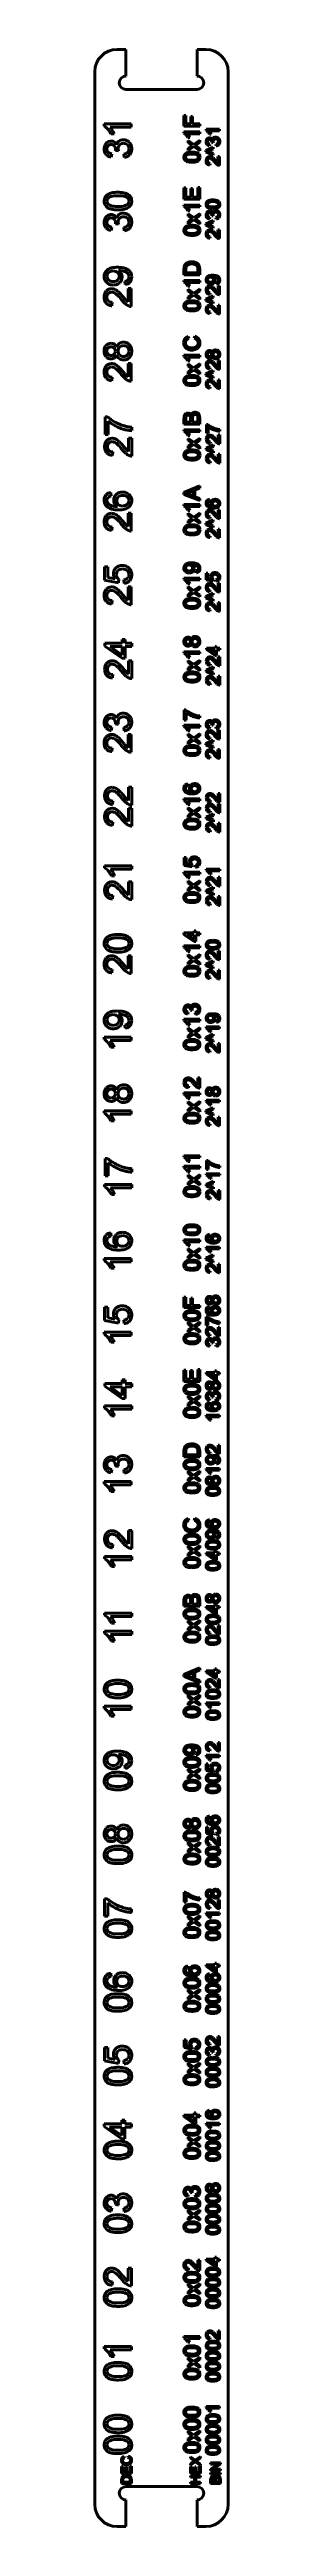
# Model space of a CAD drawing. Header units: millimetres. Extents: x 0 to 1189, y 0 to 841.
# Drawn here: x 373 to 403, y 119 to 678 of the extents above; entities that cross this region are included whole.
import ezdxf
from ezdxf.enums import TextEntityAlignment as Align

# ---------------------------------------------------------------- set-up
doc = ezdxf.new("R2010")
doc.units = ezdxf.units.MM
doc.header["$LTSCALE"] = 0.75
doc.layers.add('BORDER', color=7, linetype='Continuous', lineweight=35)
doc.layers.add('Visible', color=7, linetype='Continuous', lineweight=70)
doc.styles.add('FusionTitle', font='arial.ttf')

# ---------------------------------------------------------------- blocks, each defined once
blk = doc.blocks.new('ISO_A0_SHEET')
at = {"layer": 'BORDER'}
for p, q in [((63.708337, 836), (63.708337, 831)), ((112.41667, 836), (112.41667, 831)), ((161.125003, 836), (161.125003, 831)), ((209.833336, 836), (209.833336, 831)), ((258.541669, 836), (258.541669, 831)), ((307.250002, 836), (307.250002, 831)), ((355.958335, 836), (355.958335, 831)), ((404.666668, 836), (404.666668, 831)), ((453.375001, 836), (453.375001, 831)), ((502.083334, 836), (502.083334, 831)), ((550.791667, 836), (550.791667, 831)), ((599.5, 836), (599.5, 826)), ((648.208333, 836), (648.208333, 831)), ((696.916666, 836), (696.916666, 831)), ((745.624999, 836), (745.624999, 831)), ((794.333332, 836), (794.333332, 831)), ((843.041665, 836), (843.041665, 831)), ((891.749998, 836), (891.749998, 831)), ((940.458331, 836), (940.458331, 831)), ((989.166664, 836), (989.166664, 831)), ((1037.874997, 836), (1037.874997, 831)), ((1086.58333, 836), (1086.58333, 831)), ((1135.291663, 836), (1135.291663, 831)), ((20, 831), (1179, 831)), ((20, 831), (20, 10)), ((1179, 831), (1179, 10)), ((15, 784.0625), (20, 784.0625)), ((1179, 784.0625), (1184, 784.0625)), ((15, 732.125), (20, 732.125)), ((1179, 732.125), (1184, 732.125)), ((15, 680.1875), (20, 680.1875)), ((1179, 680.1875), (1184, 680.1875)), ((15, 628.25), (20, 628.25)), ((1179, 628.25), (1184, 628.25)), ((15, 576.3125), (20, 576.3125)), ((1179, 576.3125), (1184, 576.3125)), ((15, 524.375), (20, 524.375)), ((1179, 524.375), (1184, 524.375)), ((15, 472.4375), (20, 472.4375)), ((1179, 472.4375), (1184, 472.4375)), ((15, 420.5), (25, 420.5)), ((1174, 420.5), (1184, 420.5)), ((15, 368.5625), (20, 368.5625)), ((1179, 368.5625), (1184, 368.5625)), ((15, 316.625), (20, 316.625)), ((1179, 316.625), (1184, 316.625)), ((15, 264.6875), (20, 264.6875)), ((1179, 264.6875), (1184, 264.6875)), ((15, 212.75), (20, 212.75)), ((1179, 212.75), (1184, 212.75)), ((15, 160.8125), (20, 160.8125)), ((1179, 160.8125), (1184, 160.8125)), ((15, 108.875), (20, 108.875)), ((1179, 108.875), (1184, 108.875)), ((15, 56.9375), (20, 56.9375)), ((1179, 56.9375), (1184, 56.9375)), ((599.5, 15), (599.5, 5)), ((20, 10), (1179, 10)), ((63.708337, 10), (63.708337, 5)), ((112.41667, 10), (112.41667, 5)), ((161.125003, 10), (161.125003, 5)), ((209.833336, 10), (209.833336, 5)), ((258.541669, 10), (258.541669, 5)), ((307.250002, 10), (307.250002, 5)), ((355.958335, 10), (355.958335, 5)), ((404.666668, 10), (404.666668, 5)), ((453.375001, 10), (453.375001, 5)), ((502.083334, 10), (502.083334, 5)), ((550.791667, 10), (550.791667, 5)), ((648.208333, 10), (648.208333, 5)), ((696.916666, 10), (696.916666, 5)), ((745.624999, 10), (745.624999, 5)), ((794.333332, 10), (794.333332, 5)), ((843.041665, 10), (843.041665, 5)), ((891.749998, 10), (891.749998, 5)), ((940.458331, 10), (940.458331, 5)), ((989.166664, 10), (989.166664, 5)), ((1037.874997, 10), (1037.874997, 5)), ((1086.58333, 10), (1086.58333, 5)), ((1135.291663, 10), (1135.291663, 5))]:
    blk.add_line(p, q, dxfattribs=at)
at = {"layer": 'Defpoints'}
for p, q in [((0, 841), (15, 841)), ((0, 841), (0, 826)), ((1189, 841), (1174, 841)), ((1189, 841), (1189, 826)), ((0, 15), (0, 0)), ((1189, 15), (1189, 0)), ((0, 0), (15, 0)), ((1189, 0), (1174, 0))]:
    blk.add_line(p, q, dxfattribs=at)
at = {"layer": 'BORDER', "style": 'FusionTitle'}
for s, p in [('1', (39.35417, 833.5)), ('2', (88.062503, 833.5)), ('3', (136.770836, 833.5)), ('4', (185.479169, 833.5)), ('5', (234.187502, 833.5)), ('6', (282.895835, 833.5)), ('7', (331.604168, 833.5)), ('8', (380.312501, 833.5)), ('9', (429.020835, 833.5)), ('10', (477.729168, 833.5)), ('11', (526.4375, 833.5)), ('12', (575.145833, 833.5)), ('13', (623.854167, 833.5)), ('14', (672.5625, 833.5)), ('15', (721.270833, 833.5)), ('16', (769.979166, 833.5)), ('17', (818.687499, 833.5)), ('18', (867.395832, 833.5)), ('19', (916.104165, 833.5)), ('20', (964.812498, 833.5)), ('21', (1013.520831, 833.5)), ('22', (1062.229164, 833.5)), ('23', (1110.937497, 833.5)), ('24', (1159.64583, 833.5)), ('A', (17.5, 810.03125)), ('A', (1181.5, 810.03125)), ('B', (17.5, 758.09375)), ('B', (1181.5, 758.09375)), ('C', (17.5, 706.15625)), ('C', (1181.5, 706.15625)), ('D', (17.5, 654.21875)), ('D', (1181.5, 654.21875)), ('E', (17.5, 602.28125)), ('E', (1181.5, 602.28125)), ('F', (17.5, 550.34375)), ('F', (1181.5, 550.34375)), ('G', (17.5, 498.40625)), ('G', (1181.5, 498.40625)), ('H', (17.5, 446.46875)), ('H', (1181.5, 446.46875)), ('I', (17.5, 394.53125)), ('I', (1181.5, 394.53125)), ('J', (17.5, 342.59375)), ('J', (1181.5, 342.59375)), ('K', (17.5, 290.65625)), ('K', (1181.5, 290.65625)), ('L', (17.5, 238.71875)), ('L', (1181.5, 238.71875)), ('M', (17.5, 186.78125)), ('M', (1181.5, 186.78125)), ('N', (17.5, 134.84375)), ('N', (1181.5, 134.84375)), ('O', (17.5, 82.90625)), ('O', (1181.5, 82.90625)), ('P', (17.5, 30.96875)), ('P', (1181.5, 30.96875)), ('1', (39.35417, 7.5)), ('2', (88.062503, 7.5)), ('3', (136.770836, 7.5)), ('4', (185.479169, 7.5)), ('5', (234.187502, 7.5)), ('6', (282.895835, 7.5)), ('7', (331.604168, 7.5)), ('8', (380.312501, 7.5)), ('9', (429.020835, 7.5)), ('10', (477.729168, 7.5)), ('11', (526.4375, 7.5)), ('12', (575.145833, 7.5)), ('13', (623.854167, 7.5)), ('14', (672.5625, 7.5)), ('15', (721.270833, 7.5)), ('16', (769.979166, 7.5)), ('17', (818.687499, 7.5)), ('18', (867.395832, 7.5)), ('19', (916.104165, 7.5)), ('20', (964.812498, 7.5)), ('21', (1013.520831, 7.5)), ('22', (1062.229164, 7.5)), ('23', (1110.937497, 7.5)), ('24', (1159.64583, 7.5))]:
    blk.add_text(s, height=2.5, dxfattribs=at).set_placement(p, align=Align.MIDDLE)

msp = doc.modelspace()

# ---------------------------------------------------------------- linework, layer by layer
at = {"layer": 'Visible', "extrusion": (-1e-16, -1, 0)}
for p, q in [((379.85, 678.23), (377.85, 678.23)), ((379.85, 678.23), (379.85, 672.23)), ((397.85, 678.23), (395.85, 678.23)), ((395.85, 672.23), (395.85, 678.23)), ((372.85, 123.9), (372.85, 673.23)), ((402.85, 123.9), (402.85, 673.23)), ((395.85, 669.23), (379.85, 669.23)), ((374.95, 660.94), (374.95, 661.42)), ((374.95, 661.42), (381.06, 661.42)), ((381.06, 660.67), (376.3, 660.67)), ((381.06, 661.42), (381.06, 660.67)), ((392.91, 660.96), (392.91, 663.35)), ((392.91, 663.35), (393.33, 663.35)), ((396.46, 660.96), (392.91, 660.96)), ((393.33, 663.35), (393.33, 661.43)), ((393.33, 661.43), (394.43, 661.43)), ((394.43, 661.43), (394.43, 663.1)), ((394.43, 663.1), (394.85, 663.1)), ((394.85, 663.1), (394.85, 661.43)), ((394.85, 661.43), (396.46, 661.43)), ((396.46, 661.43), (396.46, 660.96)), ((397.88, 659.98), (397.88, 660.23)), ((397.88, 660.23), (400.93, 660.23)), ((400.93, 660.23), (400.93, 659.85)), ((377.2, 659.17), (376.48, 659.17)), ((376.66, 654.7), (376.52, 653.95)), ((378.18, 655.35), (377.52, 655.43)), ((379.45, 653.87), (379.35, 654.62)), ((392.9, 659.37), (392.9, 659.65)), ((392.9, 659.65), (396.46, 659.65)), ((396.46, 659.21), (393.68, 659.21)), ((394.21, 658.34), (393.79, 658.34)), ((393.89, 657.18), (393.89, 657.7)), ((393.89, 657.7), (395.1, 656.81)), ((394.5, 656.75), (393.89, 657.18)), ((393.89, 655.98), (394.49, 656.37)), ((395.12, 656.3), (393.89, 655.43)), ((393.89, 655.43), (393.89, 655.98)), ((395.1, 656.81), (396.46, 657.77)), ((396.46, 655.36), (395.12, 656.3)), ((395.66, 656.71), (395.44, 656.57)), ((395.44, 656.57), (396.46, 655.89)), ((396.46, 657.23), (395.66, 656.71)), ((396.46, 659.65), (396.46, 659.21)), ((396.46, 657.77), (396.46, 657.23)), ((396.46, 655.89), (396.46, 655.36)), ((397.84, 655.44), (399.5, 656.17)), ((397.84, 655.14), (397.84, 655.44)), ((399.5, 654.41), (397.84, 655.14)), ((399.5, 655.8), (398.27, 655.29)), ((398.27, 655.29), (399.5, 654.79)), ((400.93, 659.85), (398.56, 659.85)), ((399.01, 659.11), (398.65, 659.11)), ((398.74, 656.87), (398.67, 656.5)), ((399.5, 657.2), (399.17, 657.24)), ((399.5, 656.17), (399.5, 655.8)), ((399.5, 654.79), (399.5, 654.41)), ((400.13, 656.46), (400.08, 656.84)), ((398.8, 652.52), (398.76, 652.14)), ((400.57, 652.58), (400.57, 654.07)), ((400.57, 654.07), (400.93, 654.07)), ((400.93, 654.07), (400.93, 652.07)), ((392.91, 644.41), (392.91, 646.98)), ((392.91, 646.98), (393.33, 646.98)), ((396.46, 644.41), (392.91, 644.41)), ((393.33, 646.98), (393.33, 644.88)), ((393.33, 644.88), (394.42, 644.88)), ((394.42, 644.88), (394.42, 646.84)), ((394.42, 646.84), (394.83, 646.84)), ((394.83, 646.84), (394.83, 644.88)), ((394.83, 644.88), (396.04, 644.88)), ((396.04, 647.06), (396.46, 647.06)), ((396.04, 644.88), (396.04, 647.06)), ((396.46, 647.06), (396.46, 644.41)), ((376.65, 638.12), (376.52, 637.37)), ((378.17, 638.77), (377.52, 638.85)), ((379.45, 637.3), (379.35, 638.04)), ((392.9, 642.83), (392.9, 643.11)), ((392.9, 643.11), (396.46, 643.11)), ((396.46, 642.68), (393.68, 642.68)), ((394.21, 641.81), (393.79, 641.81)), ((393.89, 640.64), (393.89, 641.16)), ((393.89, 641.16), (395.1, 640.28)), ((394.5, 640.21), (393.89, 640.64)), ((393.89, 639.44), (394.49, 639.84)), ((395.12, 639.77), (393.89, 638.9)), ((393.89, 638.9), (393.89, 639.44)), ((395.1, 640.28), (396.46, 641.23)), ((396.46, 638.83), (395.12, 639.77)), ((395.66, 640.17), (395.44, 640.03)), ((395.44, 640.03), (396.46, 639.36)), ((396.46, 640.7), (395.66, 640.17)), ((396.46, 643.11), (396.46, 642.68)), ((396.46, 641.23), (396.46, 640.7)), ((396.46, 639.36), (396.46, 638.83)), ((397.84, 638.91), (399.5, 639.65)), ((397.84, 638.61), (397.84, 638.91)), ((399.5, 637.88), (397.84, 638.61)), ((399.5, 639.27), (398.27, 638.76)), ((398.27, 638.76), (399.5, 638.26)), ((398.74, 640.35), (398.67, 639.97)), ((399.5, 640.67), (399.17, 640.71)), ((399.5, 639.65), (399.5, 639.27)), ((399.5, 638.26), (399.5, 637.88)), ((400.13, 639.94), (400.08, 640.31)), ((398.8, 635.99), (398.76, 635.61)), ((400.57, 636.06), (400.57, 637.55)), ((400.57, 637.55), (400.93, 637.55)), ((400.93, 637.55), (400.93, 635.54)), ((392.91, 627.37), (392.91, 628.59)), ((396.46, 627.37), (392.91, 627.37)), ((393.33, 628.58), (393.33, 627.84)), ((393.33, 627.84), (396.04, 627.84)), ((396.04, 627.84), (396.04, 628.59)), ((396.46, 628.65), (396.46, 627.37)), ((376.78, 621.13), (376.7, 620.36)), ((379.65, 625.16), (379.58, 625.88)), ((380.34, 621.26), (380.34, 624.25)), ((380.34, 624.25), (381.06, 624.25)), ((381.06, 624.25), (381.06, 620.22)), ((392.9, 625.8), (392.9, 626.08)), ((392.9, 626.08), (396.46, 626.08)), ((396.46, 625.64), (393.68, 625.64)), ((394.21, 624.77), (393.79, 624.77)), ((393.89, 623.61), (393.89, 624.13)), ((393.89, 624.13), (395.1, 623.24)), ((394.5, 623.18), (393.89, 623.61)), ((393.89, 622.41), (394.49, 622.8)), ((395.12, 622.73), (393.89, 621.86)), ((393.89, 621.86), (393.89, 622.41)), ((395.1, 623.24), (396.46, 624.2)), ((396.46, 621.79), (395.12, 622.73)), ((395.66, 623.13), (395.44, 622.99)), ((395.44, 622.99), (396.46, 622.32)), ((396.46, 623.66), (395.66, 623.13)), ((396.46, 626.08), (396.46, 625.64)), ((396.46, 624.2), (396.46, 623.66)), ((396.46, 622.32), (396.46, 621.79)), ((397.85, 621.88), (399.51, 622.62)), ((397.85, 621.58), (397.85, 621.88)), ((399.51, 620.85), (397.85, 621.58)), ((399.51, 622.25), (398.27, 621.73)), ((398.27, 621.73), (399.51, 621.24)), ((398.8, 623.31), (398.76, 622.93)), ((399.51, 622.62), (399.51, 622.25)), ((399.51, 621.24), (399.51, 620.85)), ((400.23, 625.32), (400.2, 625.68)), ((400.58, 623.38), (400.58, 624.87)), ((400.58, 624.87), (400.93, 624.87)), ((400.93, 624.87), (400.93, 622.86)), ((398.8, 618.96), (398.76, 618.58)), ((400.58, 619.03), (400.58, 620.52)), ((400.58, 620.52), (400.93, 620.52)), ((400.93, 620.52), (400.93, 618.51)), ((393.88, 613.44), (393.98, 612.97)), ((395.2, 613.03), (395.32, 613.5)), ((376.78, 604.22), (376.7, 603.45)), ((380.34, 604.35), (380.34, 607.34)), ((380.34, 607.34), (381.06, 607.34)), ((381.06, 607.34), (381.06, 603.31)), ((392.89, 608.93), (392.89, 609.21)), ((392.89, 609.21), (396.45, 609.21)), ((396.45, 608.77), (393.67, 608.77)), ((394.2, 607.9), (393.78, 607.9)), ((393.88, 606.74), (393.88, 607.26)), ((393.88, 607.26), (395.09, 606.37)), ((394.49, 606.31), (393.88, 606.74)), ((393.88, 605.54), (394.48, 605.93)), ((395.11, 605.86), (393.88, 604.99)), ((393.88, 604.99), (393.88, 605.54)), ((395.09, 606.37), (396.45, 607.33)), ((396.45, 604.92), (395.11, 605.86)), ((395.65, 606.27), (395.43, 606.13)), ((395.43, 606.13), (396.45, 605.45)), ((396.45, 606.79), (395.65, 606.27)), ((396.45, 609.21), (396.45, 608.77)), ((396.45, 607.33), (396.45, 606.79)), ((396.45, 605.45), (396.45, 604.92)), ((397.85, 605.02), (399.51, 605.76)), ((397.85, 604.72), (397.85, 605.02)), ((399.51, 603.99), (397.85, 604.72)), ((399.51, 605.39), (398.27, 604.87)), ((398.27, 604.87), (399.51, 604.38)), ((398.8, 606.45), (398.76, 606.07)), ((399.51, 605.76), (399.51, 605.39)), ((399.51, 604.38), (399.51, 603.99)), ((400.58, 606.52), (400.58, 608.01)), ((400.58, 608.01), (400.93, 608.01)), ((400.93, 608.01), (400.93, 606)), ((398.8, 602.1), (398.76, 601.72)), ((400.58, 602.17), (400.58, 603.66)), ((400.58, 603.66), (400.93, 603.66)), ((400.93, 603.66), (400.93, 601.65)), ((375.15, 591.32), (375.15, 595.26)), ((375.15, 595.26), (375.73, 595.26)), ((375.87, 594.3), (375.87, 591.32)), ((381.16, 592.94), (381.16, 592.17)), ((392.91, 593.65), (392.91, 594.98)), ((396.46, 593.65), (392.91, 593.65)), ((393.33, 594.83), (393.33, 594.12)), ((393.33, 594.12), (394.4, 594.12)), ((394.4, 594.12), (394.4, 594.89)), ((394.82, 594.94), (394.82, 594.12)), ((394.82, 594.12), (396.04, 594.12)), ((396.04, 594.12), (396.04, 595)), ((396.46, 595), (396.46, 593.65)), ((397.99, 591.61), (397.99, 593.58)), ((397.99, 593.58), (398.28, 593.58)), ((398.35, 593.1), (398.35, 591.61)), ((375.87, 591.32), (375.15, 591.32)), ((376.88, 587.35), (376.81, 586.58)), ((380.44, 587.48), (380.44, 590.47)), ((380.44, 590.47), (381.16, 590.47)), ((381.16, 590.47), (381.16, 586.44)), ((392.9, 592.1), (392.9, 592.38)), ((392.9, 592.38), (396.46, 592.38)), ((396.46, 591.95), (393.68, 591.95)), ((394.21, 591.08), (393.79, 591.08)), ((393.89, 589.91), (393.89, 590.43)), ((393.89, 590.43), (395.1, 589.55)), ((394.5, 589.48), (393.89, 589.91)), ((393.89, 588.71), (394.49, 589.11)), ((395.12, 589.04), (393.89, 588.17)), ((393.89, 588.17), (393.89, 588.71)), ((395.1, 589.55), (396.46, 590.5)), ((396.46, 588.1), (395.12, 589.04)), ((395.66, 589.44), (395.44, 589.3)), ((395.44, 589.3), (396.46, 588.62)), ((396.46, 589.97), (395.66, 589.44)), ((396.46, 592.38), (396.46, 591.95)), ((396.46, 590.5), (396.46, 589.97)), ((396.46, 588.62), (396.46, 588.1)), ((397.9, 588.21), (399.56, 588.94)), ((397.9, 587.91), (397.9, 588.21)), ((399.56, 587.18), (397.9, 587.91)), ((398.35, 591.61), (397.99, 591.61)), ((399.56, 588.57), (398.32, 588.06)), ((398.32, 588.06), (399.56, 587.56)), ((398.86, 589.64), (398.82, 589.25)), ((399.56, 588.94), (399.56, 588.57)), ((399.56, 587.56), (399.56, 587.18)), ((400.63, 589.7), (400.63, 591.19)), ((400.63, 591.19), (400.99, 591.19)), ((400.99, 592.42), (400.99, 592.04)), ((400.99, 591.19), (400.99, 589.18)), ((398.86, 585.29), (398.82, 584.9)), ((400.63, 585.35), (400.63, 586.84)), ((400.63, 586.84), (400.99, 586.84)), ((400.99, 586.84), (400.99, 584.83)), ((376.46, 578.2), (376.51, 577.46)), ((392.91, 578.24), (396.46, 579.69)), ((392.91, 577.74), (392.91, 578.24)), ((396.46, 576.38), (392.91, 577.74)), ((393.96, 577.79), (395, 577.4)), ((395, 578.6), (394.02, 578.23)), ((395, 577.4), (395, 578.6)), ((396.46, 579.16), (395.38, 578.75)), ((395.38, 578.75), (395.38, 577.26)), ((395.38, 577.26), (396.46, 576.88)), ((396.46, 579.69), (396.46, 579.16)), ((396.46, 576.88), (396.46, 576.38)), ((398.64, 576.63), (398.67, 576.26)), ((380.34, 570.53), (380.34, 573.52)), ((380.34, 573.52), (381.06, 573.52)), ((381.06, 573.52), (381.06, 569.49)), ((392.9, 575.2), (392.9, 575.48)), ((392.9, 575.48), (396.46, 575.48)), ((396.46, 575.04), (393.68, 575.04)), ((394.21, 574.17), (393.79, 574.17)), ((393.89, 573.01), (393.89, 573.53)), ((393.89, 573.53), (395.1, 572.64)), ((394.5, 572.57), (393.89, 573.01)), ((393.89, 571.81), (394.49, 572.2)), ((395.12, 572.13), (393.89, 571.26)), ((393.89, 571.26), (393.89, 571.81)), ((395.1, 572.64), (396.46, 573.59)), ((396.46, 571.19), (395.12, 572.13)), ((395.66, 572.53), (395.44, 572.39)), ((395.44, 572.39), (396.46, 571.72)), ((396.46, 573.06), (395.66, 572.53)), ((396.46, 575.48), (396.46, 575.04)), ((396.46, 573.59), (396.46, 573.06)), ((396.46, 571.72), (396.46, 571.19)), ((397.85, 571.31), (399.51, 572.05)), ((397.85, 571.01), (397.85, 571.31)), ((399.51, 570.28), (397.85, 571.01)), ((399.51, 571.67), (398.27, 571.16)), ((398.27, 571.16), (399.51, 570.66)), ((398.8, 572.74), (398.76, 572.36)), ((399.51, 572.05), (399.51, 571.67)), ((399.51, 570.66), (399.51, 570.28)), ((400.58, 572.8), (400.58, 574.29)), ((400.58, 574.29), (400.93, 574.29)), ((400.93, 574.29), (400.93, 572.29)), ((376.78, 570.4), (376.7, 569.63)), ((398.8, 568.39), (398.76, 568.01)), ((400.58, 568.45), (400.58, 569.94)), ((400.58, 569.94), (400.93, 569.94)), ((400.93, 569.94), (400.93, 567.94)), ((375.05, 558.42), (375.05, 561.45)), ((375.05, 561.45), (375.76, 561.45)), ((375.76, 561.45), (375.76, 559.01)), ((395.63, 560.07), (395.59, 560.49)), ((397.94, 558.48), (397.94, 559.99)), ((397.94, 559.99), (398.3, 559.99)), ((398.3, 559.99), (398.3, 558.77)), ((378.18, 557.83), (375.05, 558.42)), ((375.76, 559.01), (377.4, 558.69)), ((376.78, 553.78), (376.7, 553.01)), ((378.27, 558.53), (378.18, 557.83)), ((379.46, 557.69), (379.39, 558.48)), ((380.34, 553.9), (380.34, 556.89)), ((380.34, 556.89), (381.06, 556.89)), ((381.06, 556.89), (381.06, 552.87)), ((392.89, 558.61), (392.89, 558.89)), ((392.89, 558.89), (396.45, 558.89)), ((396.45, 558.46), (393.67, 558.46)), ((394.2, 557.59), (393.78, 557.59)), ((393.88, 556.42), (393.88, 556.94)), ((393.88, 556.94), (395.09, 556.06)), ((394.49, 555.99), (393.88, 556.42)), ((393.88, 555.22), (394.48, 555.62)), ((395.11, 555.55), (393.88, 554.68)), ((393.88, 554.68), (393.88, 555.22)), ((395.09, 556.06), (396.45, 557.01)), ((396.45, 554.61), (395.11, 555.55)), ((395.65, 555.95), (395.43, 555.81)), ((395.43, 555.81), (396.45, 555.13)), ((396.45, 556.48), (395.65, 555.95)), ((396.45, 558.89), (396.45, 558.46)), ((396.45, 557.01), (396.45, 556.48)), ((396.45, 555.13), (396.45, 554.61)), ((397.85, 554.73), (399.51, 555.47)), ((397.85, 554.43), (397.85, 554.73)), ((399.51, 553.7), (397.85, 554.43)), ((399.5, 558.18), (397.94, 558.48)), ((399.51, 555.09), (398.27, 554.58)), ((398.27, 554.58), (399.51, 554.09)), ((398.3, 558.77), (399.11, 558.61)), ((398.8, 556.16), (398.76, 555.78)), ((399.54, 558.53), (399.5, 558.18)), ((399.51, 555.47), (399.51, 555.09)), ((399.51, 554.09), (399.51, 553.7)), ((400.14, 558.12), (400.11, 558.51)), ((400.58, 556.23), (400.58, 557.72)), ((400.58, 557.72), (400.93, 557.72)), ((400.93, 557.72), (400.93, 555.71)), ((398.8, 551.81), (398.76, 551.43)), ((400.58, 551.88), (400.58, 553.37)), ((400.58, 553.37), (400.93, 553.37)), ((400.93, 553.37), (400.93, 551.36)), ((375.08, 543.54), (375.08, 544.16)), ((375.08, 544.16), (379.02, 544.16)), ((379.02, 540.77), (375.08, 543.54)), ((376.28, 543.41), (379.02, 541.5)), ((379.02, 543.41), (376.28, 543.41)), ((379.02, 544.16), (379.02, 544.98)), ((379.02, 544.98), (379.71, 544.98)), ((379.02, 541.5), (379.02, 543.41)), ((379.71, 544.98), (379.71, 544.16)), ((379.71, 544.16), (381.17, 544.16)), ((381.17, 543.41), (379.71, 543.41)), ((379.71, 543.41), (379.71, 540.77)), ((381.17, 544.16), (381.17, 543.41)), ((397.96, 542.75), (397.96, 543.05)), ((397.96, 543.05), (399.92, 543.05)), ((399.92, 541.36), (397.96, 542.75)), ((398.55, 542.68), (399.92, 541.73)), ((399.92, 542.68), (398.55, 542.68)), ((399.92, 543.05), (399.92, 543.46)), ((399.92, 543.46), (400.27, 543.46)), ((399.92, 541.73), (399.92, 542.68)), ((400.27, 543.46), (400.27, 543.05)), ((400.27, 543.05), (400.99, 543.05)), ((400.99, 542.68), (400.27, 542.68)), ((400.27, 542.68), (400.27, 541.36)), ((400.99, 543.05), (400.99, 542.68)), ((376.89, 537.09), (376.81, 536.32)), ((379.71, 540.77), (379.02, 540.77)), ((380.45, 537.22), (380.45, 540.21)), ((380.45, 540.21), (381.17, 540.21)), ((381.17, 540.21), (381.17, 536.18)), ((392.89, 541.97), (392.89, 542.25)), ((392.89, 542.25), (396.45, 542.25)), ((396.45, 541.82), (393.68, 541.82)), ((394.21, 540.95), (393.78, 540.95)), ((393.89, 539.78), (393.89, 540.3)), ((393.89, 540.3), (395.09, 539.42)), ((394.49, 539.35), (393.89, 539.78)), ((393.89, 538.58), (394.49, 538.98)), ((395.12, 538.91), (393.89, 538.04)), ((393.89, 538.04), (393.89, 538.58)), ((395.09, 539.42), (396.45, 540.37)), ((396.45, 537.97), (395.12, 538.91)), ((395.66, 539.31), (395.44, 539.17)), ((395.44, 539.17), (396.45, 538.49)), ((396.45, 539.84), (395.66, 539.31)), ((396.45, 542.25), (396.45, 541.82)), ((396.45, 540.37), (396.45, 539.84)), ((396.45, 538.49), (396.45, 537.97)), ((397.9, 538.1), (399.56, 538.84)), ((397.9, 537.8), (397.9, 538.1)), ((399.56, 537.07), (397.9, 537.8)), ((399.56, 538.46), (398.33, 537.95)), ((398.33, 537.95), (399.56, 537.45)), ((398.86, 539.53), (398.82, 539.15)), ((399.56, 538.84), (399.56, 538.46)), ((399.56, 537.45), (399.56, 537.07)), ((400.27, 541.36), (399.92, 541.36)), ((400.63, 539.6), (400.63, 541.09)), ((400.63, 541.09), (400.99, 541.09)), ((400.99, 541.09), (400.99, 539.08)), ((398.86, 535.18), (398.82, 534.8)), ((400.63, 535.25), (400.63, 536.74)), ((400.63, 536.74), (400.99, 536.74)), ((400.99, 536.74), (400.99, 534.73)), ((378.17, 525.85), (377.51, 525.94)), ((392.96, 526.8), (392.96, 529.1)), ((392.96, 529.1), (393.3, 529.1)), ((393.38, 526.8), (392.96, 526.8)), ((393.38, 528.54), (393.38, 526.8)), ((396.46, 527.74), (396.46, 527.3)), ((376.65, 525.2), (376.51, 524.45)), ((376.78, 520.46), (376.7, 519.69)), ((379.44, 524.38), (379.34, 525.13)), ((380.33, 520.58), (380.33, 523.57)), ((380.33, 523.57), (381.05, 523.57)), ((381.05, 523.57), (381.05, 519.55)), ((392.9, 525.38), (392.9, 525.66)), ((392.9, 525.66), (396.46, 525.66)), ((396.46, 525.22), (393.68, 525.22)), ((394.21, 524.35), (393.79, 524.35)), ((393.89, 523.19), (393.89, 523.71)), ((393.89, 523.71), (395.1, 522.82)), ((394.5, 522.76), (393.89, 523.19)), ((393.89, 521.99), (394.49, 522.38)), ((395.12, 522.31), (393.89, 521.44)), ((393.89, 521.44), (393.89, 521.99)), ((395.1, 522.82), (396.46, 523.78)), ((396.46, 521.37), (395.12, 522.31)), ((395.66, 522.72), (395.44, 522.58)), ((395.44, 522.58), (396.46, 521.9)), ((396.46, 523.24), (395.66, 522.72)), ((396.46, 525.66), (396.46, 525.22)), ((396.46, 523.78), (396.46, 523.24)), ((396.46, 521.9), (396.46, 521.37)), ((397.84, 521.52), (399.5, 522.25)), ((397.84, 521.22), (397.84, 521.52)), ((399.5, 520.49), (397.84, 521.22)), ((399.5, 521.88), (398.27, 521.37)), ((398.27, 521.37), (399.5, 520.87)), ((398.74, 525.31), (398.67, 524.94)), ((398.8, 522.95), (398.76, 522.56)), ((399.5, 525.64), (399.17, 525.68)), ((399.5, 522.25), (399.5, 521.88)), ((399.5, 520.87), (399.5, 520.49)), ((400.13, 524.9), (400.08, 525.27)), ((400.57, 523.01), (400.57, 524.5)), ((400.57, 524.5), (400.93, 524.5)), ((400.93, 524.5), (400.93, 522.49)), ((398.8, 518.6), (398.76, 518.21)), ((400.57, 518.66), (400.57, 520.15)), ((400.57, 520.15), (400.93, 520.15)), ((400.93, 520.15), (400.93, 518.14)), ((380.44, 508.65), (380.44, 511.64)), ((380.44, 511.64), (381.16, 511.64)), ((381.16, 511.64), (381.16, 507.61)), ((392.89, 508.76), (392.89, 509.04)), ((392.89, 509.04), (396.45, 509.04)), ((393.77, 512.41), (393.81, 511.98)), ((396.45, 509.04), (396.45, 508.6)), ((400.63, 508.76), (400.63, 510.25)), ((400.63, 510.25), (400.99, 510.25)), ((400.99, 510.25), (400.99, 508.24)), ((376.88, 508.52), (376.81, 507.76)), ((376.88, 503.79), (376.81, 503.02)), ((380.44, 503.92), (380.44, 506.91)), ((380.44, 506.91), (381.16, 506.91)), ((381.16, 506.91), (381.16, 502.88)), ((396.45, 508.6), (393.67, 508.6)), ((394.2, 507.73), (393.78, 507.73)), ((393.88, 506.57), (393.88, 507.09)), ((393.88, 507.09), (395.09, 506.2)), ((394.49, 506.14), (393.88, 506.57)), ((393.88, 505.37), (394.48, 505.76)), ((395.11, 505.69), (393.88, 504.82)), ((393.88, 504.82), (393.88, 505.37)), ((395.09, 506.2), (396.45, 507.16)), ((396.45, 504.75), (395.11, 505.69)), ((395.65, 506.09), (395.43, 505.95)), ((395.43, 505.95), (396.45, 505.28)), ((396.45, 506.62), (395.65, 506.09)), ((396.45, 507.16), (396.45, 506.62)), ((396.45, 505.28), (396.45, 504.75)), ((397.9, 504.9), (399.56, 505.64)), ((397.9, 504.6), (397.9, 504.9)), ((399.56, 503.87), (397.9, 504.6)), ((399.56, 505.27), (398.32, 504.75)), ((398.32, 504.75), (399.56, 504.26)), ((398.86, 508.69), (398.82, 508.31)), ((398.86, 506.33), (398.82, 505.95)), ((399.56, 505.64), (399.56, 505.27)), ((399.56, 504.26), (399.56, 503.87)), ((400.63, 506.4), (400.63, 507.89)), ((400.63, 507.89), (400.99, 507.89)), ((400.63, 502.05), (400.63, 503.54)), ((400.63, 503.54), (400.99, 503.54)), ((400.99, 507.89), (400.99, 505.88)), ((400.99, 503.54), (400.99, 501.53)), ((398.86, 501.98), (398.82, 501.6)), ((375.04, 493.43), (375.04, 493.92)), ((375.04, 493.92), (381.16, 493.92)), ((381.16, 493.17), (376.39, 493.17)), ((381.16, 493.92), (381.16, 493.17)), ((392.89, 492.19), (392.89, 492.47)), ((392.89, 492.47), (396.45, 492.47)), ((392.95, 494), (392.95, 495.77)), ((392.95, 495.77), (393.37, 495.77)), ((394.77, 493.66), (392.95, 494)), ((393.37, 495.77), (393.37, 494.35)), ((393.37, 494.35), (394.32, 494.16)), ((394.83, 494.07), (394.77, 493.66)), ((395.52, 493.58), (395.48, 494.04)), ((396.45, 492.47), (396.45, 492.03)), ((397.94, 492.89), (397.94, 493.13)), ((397.94, 493.13), (400.99, 493.13)), ((400.99, 492.76), (398.61, 492.76)), ((400.99, 493.13), (400.99, 492.76)), ((377.3, 491.67), (376.57, 491.67)), ((376.88, 487.18), (376.81, 486.41)), ((380.44, 487.31), (380.44, 490.3)), ((380.44, 490.3), (381.16, 490.3)), ((381.16, 490.3), (381.16, 486.27)), ((396.45, 492.03), (393.67, 492.03)), ((394.2, 491.16), (393.78, 491.16)), ((393.88, 490), (393.88, 490.52)), ((393.88, 490.52), (395.09, 489.63)), ((394.49, 489.57), (393.88, 490)), ((393.88, 488.8), (394.48, 489.19)), ((395.11, 489.12), (393.88, 488.25)), ((393.88, 488.25), (393.88, 488.8)), ((395.09, 489.63), (396.45, 490.59)), ((396.45, 488.18), (395.11, 489.12)), ((395.65, 489.53), (395.43, 489.39)), ((395.43, 489.39), (396.45, 488.71)), ((396.45, 490.05), (395.65, 489.53)), ((396.45, 490.59), (396.45, 490.05)), ((396.45, 488.71), (396.45, 488.18)), ((397.9, 488.34), (399.56, 489.08)), ((397.9, 488.04), (397.9, 488.34)), ((399.56, 487.31), (397.9, 488.04)), ((399.56, 488.71), (398.32, 488.19)), ((398.32, 488.19), (399.56, 487.7)), ((399.06, 492.01), (398.7, 492.01)), ((398.86, 489.77), (398.82, 489.39)), ((399.56, 489.08), (399.56, 488.71)), ((399.56, 487.7), (399.56, 487.31)), ((400.63, 489.84), (400.63, 491.33)), ((400.63, 491.33), (400.99, 491.33)), ((400.63, 485.49), (400.63, 486.98)), ((400.63, 486.98), (400.99, 486.98)), ((400.99, 491.33), (400.99, 489.32)), ((400.99, 486.98), (400.99, 484.97)), ((398.86, 485.42), (398.82, 485.04)), ((392.9, 475.55), (392.9, 475.83)), ((392.9, 475.83), (396.46, 475.83)), ((392.91, 478.42), (392.91, 478.77)), ((392.91, 478.77), (395.21, 478.77)), ((395.21, 476.8), (392.91, 478.42)), ((393.61, 478.34), (395.21, 477.23)), ((395.21, 478.34), (393.61, 478.34)), ((395.21, 478.77), (395.21, 479.25)), ((395.21, 479.25), (395.61, 479.25)), ((395.21, 477.23), (395.21, 478.34)), ((395.61, 476.8), (395.21, 476.8)), ((395.61, 479.25), (395.61, 478.77)), ((395.61, 478.77), (396.46, 478.77)), ((396.46, 478.34), (395.61, 478.34)), ((395.61, 478.34), (395.61, 476.8)), ((396.46, 478.77), (396.46, 478.34)), ((396.46, 475.83), (396.46, 475.39)), ((376.78, 470.5), (376.7, 469.73)), ((380.34, 470.63), (380.34, 473.61)), ((380.34, 473.61), (381.06, 473.61)), ((381.06, 473.61), (381.06, 469.59)), ((396.46, 475.39), (393.68, 475.39)), ((394.21, 474.52), (393.79, 474.52)), ((393.89, 473.36), (393.89, 473.88)), ((393.89, 473.88), (395.1, 472.99)), ((394.5, 472.93), (393.89, 473.36)), ((393.89, 472.16), (394.49, 472.55)), ((395.12, 472.48), (393.89, 471.61)), ((393.89, 471.61), (393.89, 472.16)), ((395.1, 472.99), (396.46, 473.95)), ((396.46, 471.54), (395.12, 472.48)), ((395.66, 472.89), (395.44, 472.75)), ((395.44, 472.75), (396.46, 472.07)), ((396.46, 473.41), (395.66, 472.89)), ((396.46, 473.95), (396.46, 473.41)), ((396.46, 472.07), (396.46, 471.54)), ((397.85, 471.71), (399.51, 472.45)), ((397.85, 471.41), (397.85, 471.71)), ((399.51, 470.68), (397.85, 471.41)), ((399.51, 472.07), (398.27, 471.56)), ((398.27, 471.56), (399.51, 471.07)), ((398.8, 473.14), (398.76, 472.76)), ((399.51, 472.45), (399.51, 472.07)), ((399.51, 471.07), (399.51, 470.68)), ((400.58, 473.21), (400.58, 474.7)), ((400.58, 474.7), (400.93, 474.7)), ((400.58, 468.86), (400.58, 470.35)), ((400.58, 470.35), (400.93, 470.35)), ((400.93, 474.7), (400.93, 472.69)), ((400.93, 470.35), (400.93, 468.34)), ((398.8, 468.79), (398.76, 468.41)), ((392.89, 458.96), (392.89, 459.24)), ((392.89, 459.24), (396.45, 459.24)), ((396.45, 458.81), (393.67, 458.81)), ((393.88, 460.84), (393.81, 460.4)), ((394.77, 461.22), (394.39, 461.27)), ((395.51, 460.36), (395.45, 460.8)), ((396.45, 459.24), (396.45, 458.81)), ((400.23, 458.58), (400.2, 458.93)), ((374.94, 454.71), (374.94, 455.2)), ((374.94, 455.2), (381.06, 455.2)), ((381.06, 454.45), (376.29, 454.45)), ((379.65, 457.22), (379.58, 457.94)), ((381.06, 455.2), (381.06, 454.45)), ((394.2, 457.94), (393.78, 457.94)), ((393.88, 456.78), (393.88, 457.29)), ((393.88, 457.29), (395.09, 456.41)), ((394.49, 456.34), (393.88, 456.78)), ((393.88, 455.57), (394.48, 455.97)), ((395.11, 455.9), (393.88, 455.03)), ((393.88, 455.03), (393.88, 455.57)), ((395.09, 456.41), (396.45, 457.36)), ((396.45, 454.96), (395.11, 455.9)), ((395.65, 456.3), (395.43, 456.16)), ((395.43, 456.16), (396.45, 455.49)), ((396.45, 456.83), (395.65, 456.3)), ((396.45, 457.36), (396.45, 456.83)), ((396.45, 455.49), (396.45, 454.96)), ((397.85, 455.14), (399.51, 455.87)), ((397.85, 454.84), (397.85, 455.14)), ((399.51, 454.11), (397.85, 454.84)), ((397.89, 457.32), (397.89, 457.57)), ((397.89, 457.57), (400.94, 457.57)), ((399.51, 455.5), (398.27, 454.99)), ((398.27, 454.99), (399.51, 454.49)), ((400.94, 457.19), (398.56, 457.19)), ((399.01, 456.45), (398.65, 456.45)), ((399.51, 455.87), (399.51, 455.5)), ((399.51, 454.49), (399.51, 454.11)), ((400.58, 452.28), (400.58, 453.77)), ((400.58, 453.77), (400.94, 453.77)), ((400.94, 457.57), (400.94, 457.19)), ((400.94, 453.77), (400.94, 451.76)), ((377.19, 452.95), (376.47, 452.95)), ((398.81, 452.22), (398.77, 451.83)), ((392.9, 442.36), (392.9, 442.64)), ((392.9, 442.64), (396.46, 442.64)), ((396.46, 442.2), (393.69, 442.2)), ((393.97, 444.23), (393.93, 443.78)), ((396.04, 444.3), (396.04, 446.04)), ((396.04, 446.04), (396.46, 446.04)), ((396.46, 446.04), (396.46, 443.7)), ((396.46, 442.64), (396.46, 442.2)), ((374.94, 438.07), (374.94, 438.55)), ((374.94, 438.55), (381.06, 438.55)), ((381.06, 437.8), (376.29, 437.8)), ((377.19, 436.31), (376.47, 436.31)), ((381.06, 438.55), (381.06, 437.8)), ((394.21, 441.33), (393.79, 441.33)), ((393.89, 440.17), (393.89, 440.69)), ((393.89, 440.69), (395.1, 439.8)), ((394.5, 439.74), (393.89, 440.17)), ((393.89, 438.97), (394.49, 439.36)), ((395.12, 439.29), (393.89, 438.43)), ((393.89, 438.43), (393.89, 438.97)), ((395.1, 439.8), (396.46, 440.76)), ((396.46, 438.36), (395.12, 439.29)), ((395.66, 439.7), (395.45, 439.56)), ((395.45, 439.56), (396.46, 438.88)), ((396.46, 440.22), (395.66, 439.7)), ((396.46, 440.76), (396.46, 440.22)), ((396.46, 438.88), (396.46, 438.36)), ((397.85, 438.54), (399.51, 439.28)), ((397.85, 438.24), (397.85, 438.54)), ((399.51, 437.51), (397.85, 438.24)), ((397.89, 440.73), (397.89, 440.97)), ((397.89, 440.97), (400.94, 440.97)), ((399.51, 438.9), (398.27, 438.39)), ((398.27, 438.39), (399.51, 437.89)), ((400.94, 440.6), (398.56, 440.6)), ((399.01, 439.85), (398.65, 439.85)), ((399.51, 439.28), (399.51, 438.9)), ((399.51, 437.89), (399.51, 437.51)), ((400.58, 435.69), (400.58, 437.17)), ((400.58, 437.17), (400.94, 437.17)), ((400.94, 440.97), (400.94, 440.6)), ((400.94, 437.17), (400.94, 435.17)), ((398.81, 435.62), (398.77, 435.24)), ((375.15, 423.88), (375.15, 427.82)), ((375.15, 427.82), (375.73, 427.82)), ((375.87, 426.86), (375.87, 423.88)), ((381.16, 425.5), (381.16, 424.73)), ((392.9, 428.15), (392.9, 428.43)), ((392.9, 428.43), (396.46, 428.43)), ((392.9, 425.77), (392.9, 426.05)), ((392.9, 426.05), (396.46, 426.05)), ((396.46, 428), (393.68, 428)), ((396.46, 425.61), (393.68, 425.61)), ((394.21, 427.13), (393.79, 427.13)), ((396.46, 428.43), (396.46, 428)), ((396.46, 426.05), (396.46, 425.61)), ((397.99, 425.36), (397.99, 427.33)), ((397.99, 427.33), (398.28, 427.33)), ((398.35, 425.36), (397.99, 425.36)), ((398.35, 426.85), (398.35, 425.36)), ((400.99, 426.17), (400.99, 425.79)), ((375.04, 421.43), (375.04, 421.91)), ((375.04, 421.91), (381.16, 421.91)), ((375.87, 423.88), (375.15, 423.88)), ((381.16, 421.17), (376.39, 421.17)), ((377.3, 419.67), (376.57, 419.67)), ((381.16, 421.91), (381.16, 421.17)), ((394.21, 424.74), (393.79, 424.74)), ((393.89, 423.58), (393.89, 424.1)), ((393.89, 424.1), (395.1, 423.21)), ((394.5, 423.14), (393.89, 423.58)), ((393.89, 422.38), (394.49, 422.77)), ((395.12, 422.7), (393.89, 421.83)), ((393.89, 421.83), (393.89, 422.38)), ((395.1, 423.21), (396.46, 424.16)), ((396.46, 421.76), (395.12, 422.7)), ((395.66, 423.1), (395.44, 422.96)), ((395.44, 422.96), (396.46, 422.29)), ((396.46, 423.63), (395.66, 423.1)), ((396.46, 424.16), (396.46, 423.63)), ((396.46, 422.29), (396.46, 421.76)), ((397.9, 421.96), (399.56, 422.69)), ((397.9, 421.66), (397.9, 421.96)), ((399.56, 420.93), (397.9, 421.66)), ((397.94, 424.14), (397.94, 424.38)), ((397.94, 424.38), (400.99, 424.38)), ((399.56, 422.32), (398.32, 421.81)), ((398.32, 421.81), (399.56, 421.31)), ((400.99, 424.01), (398.61, 424.01)), ((399.06, 423.27), (398.7, 423.27)), ((399.56, 422.69), (399.56, 422.32)), ((399.56, 421.31), (399.56, 420.93)), ((400.63, 419.1), (400.63, 420.59)), ((400.63, 420.59), (400.99, 420.59)), ((400.99, 424.38), (400.99, 424.01)), ((400.99, 420.59), (400.99, 418.58)), ((398.86, 419.04), (398.82, 418.65)), ((376.46, 411.04), (376.51, 410.3)), ((392.89, 409.14), (392.89, 409.42)), ((392.89, 409.42), (396.45, 409.42)), ((396.45, 408.99), (393.67, 408.99)), ((396.45, 409.42), (396.45, 408.99)), ((398.64, 410.66), (398.67, 410.29)), ((374.94, 404.77), (374.94, 405.25)), ((374.94, 405.25), (381.06, 405.25)), ((381.06, 404.5), (376.29, 404.5)), ((377.19, 403.01), (376.47, 403.01)), ((381.06, 405.25), (381.06, 404.5)), ((394.2, 408.12), (393.78, 408.12)), ((393.88, 406.96), (393.88, 407.48)), ((393.88, 407.48), (395.09, 406.59)), ((394.49, 406.52), (393.88, 406.96)), ((393.88, 405.75), (394.48, 406.15)), ((395.11, 406.08), (393.88, 405.21)), ((393.88, 405.21), (393.88, 405.75)), ((395.09, 406.59), (396.45, 407.54)), ((396.45, 405.14), (395.11, 406.08)), ((395.65, 406.48), (395.43, 406.34)), ((395.43, 406.34), (396.45, 405.67)), ((396.45, 407.01), (395.65, 406.48)), ((396.45, 407.54), (396.45, 407.01)), ((396.45, 405.67), (396.45, 405.14)), ((397.85, 405.34), (399.51, 406.08)), ((397.85, 405.04), (397.85, 405.34)), ((399.51, 404.31), (397.85, 405.04)), ((397.89, 407.53), (397.89, 407.77)), ((397.89, 407.77), (400.93, 407.77)), ((399.51, 405.7), (398.27, 405.19)), ((398.27, 405.19), (399.51, 404.7)), ((400.93, 407.4), (398.56, 407.4)), ((399.01, 406.65), (398.65, 406.65)), ((399.51, 406.08), (399.51, 405.7)), ((399.51, 404.7), (399.51, 404.31)), ((400.58, 402.49), (400.58, 403.98)), ((400.58, 403.98), (400.93, 403.98)), ((400.93, 407.77), (400.93, 407.4)), ((400.93, 403.98), (400.93, 401.97)), ((398.8, 402.42), (398.76, 402.04)), ((375.05, 391.24), (375.05, 394.27)), ((375.05, 394.27), (375.76, 394.27)), ((375.76, 394.27), (375.76, 391.84)), ((375.76, 391.84), (377.4, 391.51)), ((392.9, 394.14), (392.9, 396.53)), ((392.9, 396.53), (393.32, 396.53)), ((396.45, 394.14), (392.9, 394.14)), ((393.32, 396.53), (393.32, 394.6)), ((393.32, 394.6), (394.42, 394.6)), ((394.42, 394.6), (394.42, 396.27)), ((394.42, 396.27), (394.84, 396.27)), ((394.84, 396.27), (394.84, 394.6)), ((394.84, 394.6), (396.45, 394.6)), ((396.45, 394.6), (396.45, 394.14)), ((397.94, 390.11), (397.94, 392.08)), ((397.94, 392.08), (398.23, 392.08)), ((398.3, 391.6), (398.3, 390.11)), ((398.64, 394.38), (398.67, 394.01)), ((374.94, 388.12), (374.94, 388.6)), ((374.94, 388.6), (381.06, 388.6)), ((378.18, 390.65), (375.05, 391.24)), ((381.06, 387.85), (376.29, 387.85)), ((377.19, 386.36), (376.47, 386.36)), ((378.27, 391.35), (378.18, 390.65)), ((379.46, 390.52), (379.39, 391.3)), ((381.06, 388.6), (381.06, 387.85)), ((393.88, 390.35), (393.88, 390.87)), ((393.88, 390.87), (395.09, 389.98)), ((394.49, 389.92), (393.88, 390.35)), ((393.88, 389.15), (394.48, 389.54)), ((395.11, 389.47), (393.88, 388.61)), ((393.88, 388.61), (393.88, 389.15)), ((395.09, 389.98), (396.45, 390.94)), ((396.45, 388.54), (395.11, 389.47)), ((395.65, 389.88), (395.43, 389.74)), ((395.43, 389.74), (396.45, 389.06)), ((396.45, 390.4), (395.65, 389.88)), ((396.45, 390.94), (396.45, 390.4)), ((396.45, 389.06), (396.45, 388.54)), ((398.3, 390.11), (397.94, 390.11)), ((398.8, 388.13), (398.76, 387.75)), ((399.5, 386.11), (399.17, 386.15)), ((400.58, 388.2), (400.58, 389.69)), ((400.58, 389.69), (400.93, 389.69)), ((400.93, 390.92), (400.93, 390.54)), ((400.93, 389.69), (400.93, 387.68)), ((398.74, 385.78), (398.67, 385.41)), ((400.13, 385.37), (400.08, 385.74)), ((375.07, 376.37), (375.07, 376.98)), ((375.07, 376.98), (379.02, 376.98)), ((379.02, 373.59), (375.07, 376.37)), ((376.27, 376.23), (379.02, 374.32)), ((379.02, 376.23), (376.27, 376.23)), ((379.02, 376.98), (379.02, 377.8)), ((379.02, 377.8), (379.7, 377.8)), ((379.02, 374.32), (379.02, 376.23)), ((379.7, 377.8), (379.7, 376.98)), ((379.7, 376.98), (381.16, 376.98)), ((381.16, 376.23), (379.7, 376.23)), ((379.7, 376.23), (379.7, 373.59)), ((381.16, 376.98), (381.16, 376.23)), ((392.9, 377.48), (392.9, 380.04)), ((392.9, 380.04), (393.32, 380.04)), ((396.45, 377.48), (392.9, 377.48)), ((393.32, 380.04), (393.32, 377.95)), ((393.32, 377.95), (394.41, 377.95)), ((394.41, 377.95), (394.41, 379.91)), ((394.41, 379.91), (394.82, 379.91)), ((394.82, 379.91), (394.82, 377.95)), ((394.82, 377.95), (396.03, 377.95)), ((396.03, 380.13), (396.45, 380.13)), ((396.03, 377.95), (396.03, 380.13)), ((396.45, 380.13), (396.45, 377.48)), ((397.9, 379.15), (397.9, 379.46)), ((397.9, 379.46), (399.86, 379.46)), ((399.86, 377.77), (397.9, 379.15)), ((398.49, 379.08), (399.86, 378.13)), ((399.86, 379.08), (398.49, 379.08)), ((399.86, 379.46), (399.86, 379.87)), ((399.86, 379.87), (400.21, 379.87)), ((399.86, 378.13), (399.86, 379.08)), ((400.21, 377.77), (399.86, 377.77)), ((400.21, 379.87), (400.21, 379.46)), ((400.21, 379.46), (400.93, 379.46)), ((400.93, 379.08), (400.21, 379.08)), ((400.21, 379.08), (400.21, 377.77)), ((400.93, 379.46), (400.93, 379.08)), ((375.04, 371.44), (375.04, 371.92)), ((375.04, 371.92), (381.16, 371.92)), ((381.16, 371.17), (376.39, 371.17)), ((377.3, 369.68), (376.57, 369.68)), ((379.7, 373.59), (379.02, 373.59)), ((381.16, 371.92), (381.16, 371.17)), ((393.88, 373.71), (393.88, 374.23)), ((393.88, 374.23), (395.09, 373.34)), ((394.49, 373.28), (393.88, 373.71)), ((393.88, 372.51), (394.48, 372.9)), ((395.11, 372.83), (393.88, 371.97)), ((393.88, 371.97), (393.88, 372.51)), ((395.09, 373.34), (396.45, 374.3)), ((396.45, 371.9), (395.11, 372.83)), ((395.65, 373.24), (395.43, 373.1)), ((395.43, 373.1), (396.45, 372.42)), ((396.45, 373.76), (395.65, 373.24)), ((396.45, 374.3), (396.45, 373.76)), ((396.45, 372.42), (396.45, 371.9)), ((397.88, 369.62), (397.88, 369.86)), ((397.88, 369.86), (400.93, 369.86)), ((400.93, 369.48), (398.56, 369.48)), ((398.64, 372.75), (398.67, 372.38)), ((398.74, 373.58), (398.67, 373.21)), ((399.5, 373.91), (399.17, 373.95)), ((400.13, 373.17), (400.08, 373.55)), ((400.93, 369.86), (400.93, 369.48)), ((399.01, 368.74), (398.65, 368.74)), ((378.17, 358.23), (377.51, 358.32)), ((392.9, 360.43), (392.9, 361.66)), ((396.45, 360.43), (392.9, 360.43)), ((393.32, 361.65), (393.32, 360.9)), ((393.32, 360.9), (396.03, 360.9)), ((396.03, 360.9), (396.03, 361.66)), ((396.45, 361.71), (396.45, 360.43)), ((398.8, 361.55), (398.76, 361.17)), ((400.23, 358.84), (400.2, 359.2)), ((400.58, 361.62), (400.58, 363.11)), ((400.58, 363.11), (400.93, 363.11)), ((400.93, 363.11), (400.93, 361.1)), ((374.94, 354.36), (374.94, 354.84)), ((374.94, 354.84), (381.05, 354.84)), ((381.05, 354.09), (376.29, 354.09)), ((377.19, 352.59), (376.47, 352.59)), ((376.65, 357.58), (376.51, 356.83)), ((379.44, 356.76), (379.34, 357.51)), ((381.05, 354.84), (381.05, 354.09)), ((393.88, 356.68), (393.88, 357.19)), ((393.88, 357.19), (395.09, 356.31)), ((394.49, 356.24), (393.88, 356.68)), ((393.88, 355.47), (394.48, 355.87)), ((395.11, 355.8), (393.88, 354.93)), ((393.88, 354.93), (393.88, 355.47)), ((395.09, 356.31), (396.45, 357.26)), ((396.45, 354.86), (395.11, 355.8)), ((395.65, 356.2), (395.43, 356.06)), ((395.43, 356.06), (396.45, 355.39)), ((396.45, 356.73), (395.65, 356.2)), ((396.45, 357.26), (396.45, 356.73)), ((396.45, 355.39), (396.45, 354.86)), ((397.89, 357.59), (397.89, 357.83)), ((397.89, 357.83), (400.93, 357.83)), ((400.93, 357.46), (398.56, 357.46)), ((399.01, 356.71), (398.65, 356.71)), ((400.93, 357.83), (400.93, 357.46)), ((380.44, 340.79), (380.44, 343.77)), ((380.44, 343.77), (381.16, 343.77)), ((381.16, 343.77), (381.16, 339.75)), ((393.88, 346.5), (393.98, 346.04)), ((395.2, 346.09), (395.32, 346.56)), ((398.64, 346.22), (398.67, 345.85)), ((400.23, 341.98), (400.2, 342.34)), ((375.04, 337.44), (375.04, 337.93)), ((375.04, 337.93), (381.16, 337.93)), ((381.16, 337.18), (376.39, 337.18)), ((377.3, 335.68), (376.57, 335.68)), ((376.88, 340.66), (376.81, 339.89)), ((381.16, 337.93), (381.16, 337.18)), ((393.88, 339.81), (393.88, 340.33)), ((393.88, 340.33), (395.09, 339.44)), ((394.49, 339.37), (393.88, 339.81)), ((393.88, 338.61), (394.48, 339)), ((395.11, 338.93), (393.88, 338.06)), ((393.88, 338.06), (393.88, 338.61)), ((395.09, 339.44), (396.45, 340.39)), ((396.45, 337.99), (395.11, 338.93)), ((395.65, 339.33), (395.43, 339.19)), ((395.43, 339.19), (396.45, 338.52)), ((396.45, 339.86), (395.65, 339.33)), ((396.45, 340.39), (396.45, 339.86)), ((396.45, 338.52), (396.45, 337.99)), ((397.9, 338.47), (397.9, 338.78)), ((397.9, 338.78), (399.87, 338.78)), ((399.87, 337.09), (397.9, 338.47)), ((398.5, 338.41), (399.87, 337.45)), ((399.87, 338.41), (398.5, 338.41)), ((399.87, 338.78), (399.87, 339.19)), ((399.87, 339.19), (400.21, 339.19)), ((399.87, 337.45), (399.87, 338.41)), ((400.21, 337.09), (399.87, 337.09)), ((400.21, 339.19), (400.21, 338.78)), ((400.21, 338.78), (400.93, 338.78)), ((400.93, 338.41), (400.21, 338.41)), ((400.21, 338.41), (400.21, 337.09)), ((400.93, 338.78), (400.93, 338.41)), ((375.04, 324.68), (375.04, 325.16)), ((375.04, 325.16), (381.16, 325.16)), ((381.16, 325.16), (381.16, 324.41)), ((392.9, 326.72), (392.9, 328.05)), ((396.45, 326.72), (392.9, 326.72)), ((393.32, 327.9), (393.32, 327.19)), ((393.32, 327.19), (394.39, 327.19)), ((394.39, 327.19), (394.39, 327.96)), ((394.81, 328.01), (394.81, 327.19)), ((394.81, 327.19), (396.03, 327.19)), ((396.03, 327.19), (396.03, 328.07)), ((396.45, 328.07), (396.45, 326.72)), ((397.9, 326.37), (397.9, 326.68)), ((397.9, 326.68), (399.87, 326.68)), ((399.87, 324.99), (397.9, 326.37)), ((398.5, 326.31), (399.87, 325.35)), ((399.87, 326.31), (398.5, 326.31)), ((399.87, 326.68), (399.87, 327.09)), ((399.87, 327.09), (400.21, 327.09)), ((399.87, 325.35), (399.87, 326.31)), ((400.21, 324.99), (399.87, 324.99)), ((400.21, 327.09), (400.21, 326.68)), ((400.21, 326.68), (400.93, 326.68)), ((400.93, 326.31), (400.21, 326.31)), ((400.21, 326.31), (400.21, 324.99)), ((400.93, 326.68), (400.93, 326.31)), ((375.04, 320.57), (375.04, 321.06)), ((375.04, 321.06), (381.16, 321.06)), ((381.16, 324.41), (376.39, 324.41)), ((381.16, 320.31), (376.39, 320.31)), ((377.3, 322.91), (376.57, 322.91)), ((381.16, 321.06), (381.16, 320.31)), ((393.88, 322.98), (393.88, 323.5)), ((393.88, 323.5), (395.09, 322.61)), ((394.49, 322.55), (393.88, 322.98)), ((393.88, 321.78), (394.48, 322.17)), ((395.11, 322.1), (393.88, 321.23)), ((393.88, 321.23), (393.88, 321.78)), ((395.09, 322.61), (396.45, 323.57)), ((396.45, 321.16), (395.11, 322.1)), ((395.65, 322.51), (395.43, 322.37)), ((395.43, 322.37), (396.45, 321.69)), ((396.45, 323.03), (395.65, 322.51)), ((396.45, 323.57), (396.45, 323.03)), ((396.45, 321.69), (396.45, 321.16)), ((398.8, 320.8), (398.76, 320.42)), ((400.58, 320.86), (400.58, 322.35)), ((400.58, 322.35), (400.93, 322.35)), ((400.93, 322.35), (400.93, 320.34)), ((377.3, 318.81), (376.57, 318.81)), ((392.9, 311.31), (396.45, 312.76)), ((392.9, 310.81), (392.9, 311.31)), ((396.45, 309.44), (392.9, 310.81)), ((393.95, 310.86), (394.99, 310.47)), ((394.99, 311.67), (394.01, 311.3)), ((394.99, 310.47), (394.99, 311.67)), ((396.45, 312.23), (395.37, 311.81)), ((395.37, 311.81), (395.37, 310.33)), ((395.37, 310.33), (396.45, 309.94)), ((396.45, 312.76), (396.45, 312.23)), ((396.45, 309.94), (396.45, 309.44)), ((397.9, 311.84), (397.9, 312.14)), ((397.9, 312.14), (399.87, 312.14)), ((399.87, 310.45), (397.9, 311.84)), ((398.5, 311.77), (399.87, 310.82)), ((399.87, 311.77), (398.5, 311.77)), ((398.8, 308.62), (398.76, 308.24)), ((399.87, 312.14), (399.87, 312.55)), ((399.87, 312.55), (400.21, 312.55)), ((399.87, 310.82), (399.87, 311.77)), ((400.21, 310.45), (399.87, 310.45)), ((400.21, 312.55), (400.21, 312.14)), ((400.21, 312.14), (400.93, 312.14)), ((400.93, 311.77), (400.21, 311.77)), ((400.21, 311.77), (400.21, 310.45)), ((400.58, 308.68), (400.58, 310.17)), ((400.58, 310.17), (400.93, 310.17)), ((400.93, 312.14), (400.93, 311.77)), ((400.93, 310.17), (400.93, 308.17)), ((374.94, 303.63), (374.94, 304.11)), ((374.94, 304.11), (381.06, 304.11)), ((381.06, 303.36), (376.29, 303.36)), ((381.06, 304.11), (381.06, 303.36)), ((393.88, 306.07), (393.88, 306.59)), ((393.88, 306.59), (395.09, 305.71)), ((394.49, 305.64), (393.88, 306.07)), ((393.88, 304.87), (394.48, 305.27)), ((395.11, 305.2), (393.88, 304.33)), ((393.88, 304.33), (393.88, 304.87)), ((395.09, 305.71), (396.45, 306.66)), ((396.45, 304.26), (395.11, 305.2)), ((395.65, 305.6), (395.43, 305.46)), ((395.43, 305.46), (396.45, 304.79)), ((396.45, 306.13), (395.65, 305.6)), ((396.45, 306.66), (396.45, 306.13)), ((396.45, 304.79), (396.45, 304.26)), ((397.89, 304.66), (397.89, 304.9)), ((397.89, 304.9), (400.93, 304.9)), ((400.93, 304.53), (398.56, 304.53)), ((399.01, 303.78), (398.65, 303.78)), ((400.93, 304.9), (400.93, 304.53)), ((377.19, 301.86), (376.47, 301.86)), ((395.63, 293.13), (395.59, 293.55)), ((397.89, 292.8), (397.89, 293.04)), ((397.89, 293.04), (400.93, 293.04)), ((397.94, 289.64), (397.94, 291.15)), ((397.94, 291.15), (398.3, 291.15)), ((398.3, 291.15), (398.3, 289.93)), ((400.93, 292.67), (398.56, 292.67)), ((399.01, 291.92), (398.65, 291.92)), ((398.8, 294.4), (398.76, 294.02)), ((400.58, 294.46), (400.58, 295.95)), ((400.58, 295.95), (400.93, 295.95)), ((400.93, 295.95), (400.93, 293.95)), ((400.93, 293.04), (400.93, 292.67)), ((379.65, 290.08), (379.58, 290.8)), ((393.88, 289.49), (393.88, 290.01)), ((393.88, 290.01), (395.09, 289.12)), ((394.49, 289.05), (393.88, 289.49)), ((393.88, 288.29), (394.48, 288.68)), ((395.11, 288.61), (393.88, 287.74)), ((393.88, 287.74), (393.88, 288.29)), ((395.09, 289.12), (396.45, 290.07)), ((396.45, 287.67), (395.11, 288.61)), ((395.65, 289.01), (395.43, 288.87)), ((395.43, 288.87), (396.45, 288.2)), ((396.45, 289.54), (395.65, 289.01)), ((396.45, 290.07), (396.45, 289.54)), ((396.45, 288.2), (396.45, 287.67)), ((399.5, 289.34), (397.94, 289.64)), ((398.3, 289.93), (399.11, 289.77)), ((399.54, 289.69), (399.5, 289.34)), ((400.14, 289.28), (400.11, 289.67)), ((397.95, 275.38), (397.95, 276.89)), ((397.95, 276.89), (398.3, 276.89)), ((399.51, 275.09), (397.95, 275.38)), ((398.3, 276.89), (398.3, 275.68)), ((398.3, 275.68), (399.12, 275.52)), ((398.65, 279.31), (398.68, 278.94)), ((399.55, 275.44), (399.51, 275.09)), ((400.15, 275.02), (400.11, 275.41)), ((400.58, 273.13), (400.58, 274.62)), ((400.58, 274.62), (400.94, 274.62)), ((400.94, 274.62), (400.94, 272.61)), ((393.89, 272.87), (393.89, 273.39)), ((393.89, 273.39), (395.09, 272.5)), ((394.49, 272.43), (393.89, 272.87)), ((393.89, 271.66), (394.49, 272.06)), ((395.12, 271.99), (393.89, 271.12)), ((393.89, 271.12), (393.89, 271.66)), ((395.09, 272.5), (396.45, 273.45)), ((396.45, 271.05), (395.12, 271.99)), ((395.66, 272.39), (395.44, 272.25)), ((395.44, 272.25), (396.45, 271.58)), ((396.45, 272.92), (395.66, 272.39)), ((396.45, 273.45), (396.45, 272.92)), ((396.45, 271.58), (396.45, 271.05)), ((398.81, 273.07), (398.77, 272.69)), ((375.05, 256.7), (375.05, 260.65)), ((375.05, 260.65), (375.64, 260.65)), ((375.77, 259.69), (375.77, 256.7)), ((381.07, 258.33), (381.07, 257.56)), ((392.95, 259.87), (392.95, 262.17)), ((392.95, 262.17), (393.29, 262.17)), ((393.37, 259.87), (392.95, 259.87)), ((393.37, 261.61), (393.37, 259.87)), ((396.45, 260.82), (396.45, 260.37)), ((397.89, 257.23), (397.89, 257.47)), ((397.89, 257.47), (400.93, 257.47)), ((398.8, 258.83), (398.76, 258.45)), ((400.58, 258.9), (400.58, 260.38)), ((400.58, 260.38), (400.93, 260.38)), ((400.93, 260.38), (400.93, 258.38)), ((400.93, 257.47), (400.93, 257.1)), ((375.77, 256.7), (375.05, 256.7)), ((393.88, 256.26), (393.88, 256.78)), ((393.88, 256.78), (395.09, 255.89)), ((394.49, 255.83), (393.88, 256.26)), ((393.88, 255.06), (394.48, 255.45)), ((395.11, 255.38), (393.88, 254.52)), ((393.88, 254.52), (393.88, 255.06)), ((395.09, 255.89), (396.45, 256.85)), ((396.45, 254.45), (395.11, 255.38)), ((395.65, 255.79), (395.43, 255.65)), ((395.43, 255.65), (396.45, 254.97)), ((396.45, 256.31), (395.65, 255.79)), ((396.45, 256.85), (396.45, 256.31)), ((396.45, 254.97), (396.45, 254.45)), ((400.93, 257.1), (398.56, 257.1)), ((399.01, 256.35), (398.65, 256.35)), ((399.87, 245.72), (399.87, 246.13)), ((399.87, 246.13), (400.21, 246.13)), ((400.21, 246.13), (400.21, 245.72)), ((376.46, 243.85), (376.51, 243.11)), ((393.77, 245.46), (393.81, 245.03)), ((397.9, 245.42), (397.9, 245.72)), ((397.9, 245.72), (399.87, 245.72)), ((399.87, 244.03), (397.9, 245.42)), ((398.5, 245.35), (399.87, 244.4)), ((399.87, 245.35), (398.5, 245.35)), ((398.64, 243.73), (398.67, 243.36)), ((399.87, 244.4), (399.87, 245.35)), ((400.21, 244.03), (399.87, 244.03)), ((400.21, 245.72), (400.93, 245.72)), ((400.93, 245.35), (400.21, 245.35)), ((400.21, 245.35), (400.21, 244.03)), ((400.93, 245.72), (400.93, 245.35)), ((393.88, 239.62), (393.88, 240.14)), ((393.88, 240.14), (395.09, 239.25)), ((394.49, 239.19), (393.88, 239.62)), ((393.88, 238.42), (394.48, 238.81)), ((395.11, 238.74), (393.88, 237.88)), ((393.88, 237.88), (393.88, 238.42)), ((395.09, 239.25), (396.45, 240.21)), ((396.45, 237.81), (395.11, 238.74)), ((395.65, 239.15), (395.43, 239.01)), ((395.43, 239.01), (396.45, 238.33)), ((396.45, 239.67), (395.65, 239.15)), ((396.45, 240.21), (396.45, 239.67)), ((396.45, 238.33), (396.45, 237.81)), ((400.57, 228.04), (400.57, 229.53)), ((400.57, 229.53), (400.93, 229.53)), ((400.93, 229.53), (400.93, 227.53)), ((375.05, 224.07), (375.05, 227.09)), ((375.05, 227.09), (375.76, 227.09)), ((378.18, 223.48), (375.05, 224.07)), ((375.76, 227.09), (375.76, 224.66)), ((375.76, 224.66), (377.4, 224.34)), ((378.27, 224.18), (378.18, 223.48)), ((379.46, 223.34), (379.39, 224.13)), ((392.95, 227.04), (392.95, 228.8)), ((392.95, 228.8), (393.37, 228.8)), ((394.77, 226.69), (392.95, 227.04)), ((393.37, 228.8), (393.37, 227.39)), ((393.37, 227.39), (394.32, 227.19)), ((394.83, 227.1), (394.77, 226.69)), ((395.52, 226.62), (395.48, 227.07)), ((398.74, 225.63), (398.67, 225.25)), ((398.8, 227.98), (398.76, 227.6)), ((399.5, 225.95), (399.17, 225.99)), ((400.13, 225.22), (400.08, 225.59)), ((393.88, 223.03), (393.88, 223.55)), ((393.88, 223.55), (395.09, 222.67)), ((394.49, 222.6), (393.88, 223.03)), ((393.88, 221.83), (394.48, 222.23)), ((395.11, 222.16), (393.88, 221.29)), ((393.88, 221.29), (393.88, 221.83)), ((395.09, 222.67), (396.45, 223.62)), ((396.45, 221.22), (395.11, 222.16)), ((395.65, 222.56), (395.43, 222.42)), ((395.43, 222.42), (396.45, 221.75)), ((396.45, 223.09), (395.65, 222.56)), ((396.45, 223.62), (396.45, 223.09)), ((396.45, 221.75), (396.45, 221.22)), ((398.64, 212.88), (398.67, 212.51)), ((374.98, 209.19), (374.98, 209.8)), ((374.98, 209.8), (378.92, 209.8)), ((378.92, 206.41), (374.98, 209.19)), ((376.18, 209.06), (378.92, 207.15)), ((378.92, 209.06), (376.18, 209.06)), ((378.92, 209.8), (378.92, 210.63)), ((378.92, 210.63), (379.61, 210.63)), ((378.92, 207.15), (378.92, 209.06)), ((379.61, 210.63), (379.61, 209.8)), ((379.61, 209.8), (381.07, 209.8)), ((381.07, 209.06), (379.61, 209.06)), ((379.61, 209.06), (379.61, 206.41)), ((381.07, 209.8), (381.07, 209.06)), ((392.9, 211.45), (392.9, 211.81)), ((392.9, 211.81), (395.2, 211.81)), ((395.2, 209.83), (392.9, 211.45)), ((393.6, 211.37), (395.2, 210.26)), ((395.2, 211.37), (393.6, 211.37)), ((395.09, 206.03), (396.45, 206.98)), ((395.2, 211.81), (395.2, 212.29)), ((395.2, 212.29), (395.6, 212.29)), ((395.2, 210.26), (395.2, 211.37)), ((395.6, 209.83), (395.2, 209.83)), ((395.6, 212.29), (395.6, 211.81)), ((395.6, 211.81), (396.45, 211.81)), ((396.45, 211.37), (395.6, 211.37)), ((395.6, 211.37), (395.6, 209.83)), ((396.45, 211.81), (396.45, 211.37)), ((396.45, 206.98), (396.45, 206.45)), ((397.89, 209.75), (397.89, 209.99)), ((397.89, 209.99), (400.93, 209.99)), ((400.93, 209.62), (398.56, 209.62)), ((399.01, 208.87), (398.65, 208.87)), ((400.93, 209.99), (400.93, 209.62)), ((379.61, 206.41), (378.92, 206.41)), ((393.88, 206.39), (393.88, 206.91)), ((393.88, 206.91), (395.09, 206.03)), ((394.49, 205.96), (393.88, 206.39)), ((393.88, 205.19), (394.48, 205.59)), ((395.11, 205.52), (393.88, 204.65)), ((393.88, 204.65), (393.88, 205.19)), ((396.45, 204.58), (395.11, 205.52)), ((395.65, 205.92), (395.43, 205.78)), ((395.43, 205.78), (396.45, 205.11)), ((396.45, 206.45), (395.65, 205.92)), ((396.45, 205.11), (396.45, 204.58)), ((376.65, 190.84), (376.52, 190.09)), ((378.17, 191.49), (377.51, 191.57)), ((379.45, 190.02), (379.35, 190.76)), ((393.88, 193.85), (393.81, 193.42)), ((393.88, 189.79), (393.88, 190.31)), ((393.88, 190.31), (395.09, 189.42)), ((394.77, 194.23), (394.39, 194.28)), ((395.09, 189.42), (396.45, 190.38)), ((395.51, 193.37), (395.45, 193.81)), ((396.45, 190.38), (396.45, 189.84)), ((394.49, 189.36), (393.88, 189.79)), ((393.88, 188.59), (394.48, 188.98)), ((395.11, 188.91), (393.88, 188.04)), ((393.88, 188.04), (393.88, 188.59)), ((396.45, 187.97), (395.11, 188.91)), ((395.65, 189.32), (395.43, 189.18)), ((395.43, 189.18), (396.45, 188.5)), ((396.45, 189.84), (395.65, 189.32)), ((396.45, 188.5), (396.45, 187.97)), ((396.03, 177.28), (396.03, 179.02)), ((396.03, 179.02), (396.45, 179.02)), ((396.45, 179.02), (396.45, 176.68)), ((397.9, 178.98), (397.9, 179.28)), ((397.9, 179.28), (399.87, 179.28)), ((399.87, 179.28), (399.87, 179.69)), ((399.87, 179.69), (400.21, 179.69)), ((400.21, 179.69), (400.21, 179.28)), ((400.21, 179.28), (400.94, 179.28)), ((400.94, 179.28), (400.94, 178.91)), ((376.79, 174.14), (376.71, 173.37)), ((380.35, 174.27), (380.35, 177.26)), ((380.35, 177.26), (381.07, 177.26)), ((381.07, 177.26), (381.07, 173.23)), ((393.88, 173.15), (393.88, 173.67)), ((393.88, 173.67), (395.09, 172.78)), ((393.96, 177.21), (393.92, 176.76)), ((395.09, 172.78), (396.45, 173.74)), ((396.45, 173.74), (396.45, 173.2)), ((399.87, 177.59), (397.9, 178.98)), ((398.5, 178.91), (399.87, 177.96)), ((399.87, 178.91), (398.5, 178.91)), ((399.87, 177.96), (399.87, 178.91)), ((400.21, 177.59), (399.87, 177.59)), ((400.94, 178.91), (400.21, 178.91)), ((400.21, 178.91), (400.21, 177.59)), ((394.49, 172.72), (393.88, 173.15)), ((393.88, 171.95), (394.48, 172.34)), ((395.11, 172.27), (393.88, 171.4)), ((393.88, 171.4), (393.88, 171.95)), ((396.45, 171.33), (395.11, 172.27)), ((395.65, 172.68), (395.44, 172.54)), ((395.44, 172.54), (396.45, 171.86)), ((396.45, 173.2), (395.65, 172.68)), ((396.45, 171.86), (396.45, 171.33)), ((400.58, 161.61), (400.58, 163.1)), ((400.58, 163.1), (400.93, 163.1)), ((400.93, 163.1), (400.93, 161.09)), ((374.95, 159.03), (374.95, 159.52)), ((374.95, 159.52), (381.07, 159.52)), ((381.07, 158.77), (376.3, 158.77)), ((377.2, 157.27), (376.48, 157.27)), ((381.07, 159.52), (381.07, 158.77)), ((392.89, 161.5), (392.89, 161.78)), ((392.89, 161.78), (396.45, 161.78)), ((396.45, 161.35), (393.67, 161.35)), ((394.2, 160.48), (393.78, 160.48)), ((393.88, 156.56), (393.88, 157.08)), ((393.88, 157.08), (395.09, 156.19)), ((395.09, 156.19), (396.45, 157.15)), ((396.45, 156.62), (395.65, 156.09)), ((396.45, 161.78), (396.45, 161.35)), ((396.45, 157.15), (396.45, 156.62)), ((398.8, 161.54), (398.76, 161.16)), ((394.49, 156.13), (393.88, 156.56)), ((393.88, 155.36), (394.48, 155.75)), ((395.11, 155.68), (393.88, 154.82)), ((393.88, 154.82), (393.88, 155.36)), ((396.45, 154.75), (395.11, 155.68)), ((395.65, 156.09), (395.43, 155.95)), ((395.43, 155.95), (396.45, 155.27)), ((396.45, 155.27), (396.45, 154.75)), ((397.89, 145.73), (397.89, 145.97)), ((397.89, 145.97), (400.93, 145.97)), ((400.93, 145.59), (398.56, 145.59)), ((400.93, 145.97), (400.93, 145.59)), ((393.88, 139.98), (393.88, 140.5)), ((393.88, 140.5), (395.09, 139.61)), ((394.49, 139.55), (393.88, 139.98)), ((395.09, 139.61), (396.45, 140.57)), ((396.45, 140.03), (395.65, 139.5)), ((396.45, 140.57), (396.45, 140.03)), ((399.01, 144.85), (398.65, 144.85)), ((379.47, 134.71), (379.54, 134.43)), ((380.3, 134.46), (380.38, 134.75)), ((393.88, 138.78), (394.48, 139.17)), ((395.11, 139.1), (393.88, 138.23)), ((393.88, 138.23), (393.88, 138.78)), ((394.41, 134.3), (394.41, 134.62)), ((394.41, 134.62), (395.45, 133.84)), ((394.99, 133.85), (394.41, 134.3)), ((396.45, 138.16), (395.11, 139.1)), ((395.65, 139.5), (395.43, 139.36)), ((395.43, 139.36), (396.45, 138.69)), ((395.45, 133.84), (396.61, 134.68)), ((396.61, 134.31), (395.83, 133.76)), ((396.45, 138.69), (396.45, 138.16)), ((396.61, 134.68), (396.61, 134.31)), ((378.87, 130.84), (378.87, 132.43)), ((378.87, 132.43), (379.13, 132.43)), ((381.07, 130.84), (378.87, 130.84)), ((378.87, 128.61), (378.87, 129.37)), ((379.13, 132.43), (379.13, 131.13)), ((379.13, 131.13), (379.81, 131.13)), ((379.13, 129.36), (379.13, 128.9)), ((379.13, 128.9), (380.81, 128.9)), ((379.81, 131.13), (379.81, 132.35)), ((379.81, 132.35), (380.06, 132.35)), ((380.06, 132.35), (380.06, 131.13)), ((380.06, 131.13), (380.81, 131.13)), ((380.81, 132.48), (381.07, 132.48)), ((380.81, 131.13), (380.81, 132.48)), ((380.81, 128.9), (380.81, 129.37)), ((381.07, 132.48), (381.07, 130.84)), ((381.07, 129.4), (381.07, 128.61)), ((395.46, 133.51), (394.41, 132.75)), ((394.41, 133.1), (394.97, 133.5)), ((394.41, 132.75), (394.41, 133.1)), ((394.41, 130.83), (394.41, 132.42)), ((394.41, 132.42), (394.67, 132.42)), ((396.61, 130.83), (394.41, 130.83)), ((394.41, 130.05), (394.41, 130.34)), ((394.41, 130.34), (396.61, 130.34)), ((395.31, 130.05), (394.41, 130.05)), ((394.41, 128.61), (394.41, 128.9)), ((394.41, 128.9), (395.31, 128.9)), ((394.67, 132.42), (394.67, 131.12)), ((394.67, 131.12), (395.34, 131.12)), ((395.31, 128.9), (395.31, 130.05)), ((395.34, 131.12), (395.34, 132.34)), ((395.34, 132.34), (395.6, 132.34)), ((396.61, 132.65), (395.46, 133.51)), ((396.61, 130.05), (395.57, 130.05)), ((395.57, 130.05), (395.57, 128.9)), ((395.57, 128.9), (396.61, 128.9)), ((395.6, 132.34), (395.6, 131.12)), ((395.6, 131.12), (396.35, 131.12)), ((395.84, 133.56), (396.61, 133)), ((396.35, 132.48), (396.61, 132.48)), ((396.35, 131.12), (396.35, 132.48)), ((396.61, 133), (396.61, 132.65)), ((396.61, 132.48), (396.61, 130.83)), ((396.61, 130.34), (396.61, 130.05)), ((396.61, 128.9), (396.61, 128.61)), ((398.91, 132.98), (398.91, 133.26)), ((398.91, 133.26), (401.11, 133.26)), ((398.91, 131.83), (400.64, 132.98)), ((400.64, 132.98), (398.91, 132.98)), ((398.91, 131.53), (398.91, 131.83)), ((401.11, 131.53), (398.91, 131.53)), ((398.91, 131.02), (401.11, 131.02)), ((398.91, 130.72), (398.91, 131.02)), ((401.11, 130.72), (398.91, 130.72)), ((398.91, 128.61), (398.91, 129.44)), ((399.17, 129.34), (399.17, 128.9)), ((399.17, 128.9), (399.83, 128.9)), ((401.11, 132.97), (399.38, 131.81)), ((399.38, 131.81), (401.11, 131.81)), ((399.83, 128.9), (399.83, 129.38)), ((400.09, 129.41), (400.09, 128.9)), ((400.09, 128.9), (400.85, 128.9)), ((400.85, 128.9), (400.85, 129.45)), ((401.11, 133.26), (401.11, 132.97)), ((401.11, 131.81), (401.11, 131.53)), ((401.11, 131.02), (401.11, 130.72)), ((401.11, 129.45), (401.11, 128.61)), ((381.07, 128.61), (378.87, 128.61)), ((379.85, 127.9), (395.85, 127.9)), ((379.85, 124.9), (379.85, 118.9)), ((396.61, 128.61), (394.41, 128.61)), ((395.85, 118.9), (395.85, 124.9)), ((401.11, 128.61), (398.91, 128.61)), ((377.85, 118.9), (379.85, 118.9)), ((395.85, 118.9), (397.85, 118.9))]:
    msp.add_line(p, q, dxfattribs=at)
at = {"layer": 'Visible', "extrusion": (0, 0, -1)}
for centre, radius, start, end in [((-377.85, 673.23), 5, 0, 90), ((-397.85, 673.23), 5, 90, 180), ((-379.85, 670.73), 1.5, 270, 90), ((-395.85, 670.73), 1.5, 90, 270), ((-377.85, 123.9), 5, 270, 0), ((-379.85, 126.4), 1.5, 270, 90), ((-395.85, 126.4), 1.5, 90, 270), ((-397.85, 123.9), 5, 180, 270)]:
    msp.add_arc(centre, radius, start, end, dxfattribs=at)
at = {"layer": 'Visible'}
for points, knots in [([(375.76, 660.27), (375.63, 660.41), (375.39, 660.67), (375.08, 660.85), (374.95, 660.94)], [0, 0, 0, 0, 0.0575918, 0.1055894, 0.1055894, 0.1055894, 0.1055894]), ([(376.48, 659.17), (376.37, 659.37), (376.17, 659.77), (375.9, 660.11), (375.76, 660.27)], [0, 0, 0, 0, 0.0672343, 0.1312648, 0.1312648, 0.1312648, 0.1312648]), ([(376.3, 660.67), (376.39, 660.57), (376.58, 660.35), (376.73, 660.1), (376.81, 659.96)], [0, 0, 0, 0, 0.04047162, 0.08773696, 0.08773696, 0.08773696, 0.08773696]), ([(374.95, 655.78), (374.95, 655.94), (374.97, 656.26), (375.1, 656.55), (375.16, 656.7)], [0, 0, 0, 0, 0.04818398, 0.09496202, 0.09496202, 0.09496202, 0.09496202]), ([(375.36, 654.57), (375.24, 654.75), (374.99, 655.11), (374.96, 655.55), (374.95, 655.78)], [0, 0, 0, 0, 0.0627325, 0.1299082, 0.1299082, 0.1299082, 0.1299082]), ([(375.16, 656.7), (375.24, 656.83), (375.39, 657.08), (375.63, 657.26), (375.74, 657.34)], [0, 0, 0, 0, 0.04484495, 0.08765138, 0.08765138, 0.08765138, 0.08765138]), ([(376.52, 653.95), (376.29, 654), (375.85, 654.11), (375.52, 654.42), (375.36, 654.57)], [0, 0, 0, 0, 0.0704099, 0.134221, 0.134221, 0.134221, 0.134221]), ([(375.83, 656.52), (375.75, 656.41), (375.59, 656.2), (375.57, 655.93), (375.56, 655.8)], [0, 0, 0, 0, 0.03777859, 0.07833622, 0.07833622, 0.07833622, 0.07833622]), ([(375.56, 655.8), (375.57, 655.66), (375.59, 655.39), (375.76, 655.17), (375.84, 655.07)], [0, 0, 0, 0, 0.04057502, 0.07922259, 0.07922259, 0.07922259, 0.07922259]), ([(375.74, 657.34), (375.87, 657.4), (376.11, 657.53), (376.39, 657.55), (376.53, 657.56)], [0, 0, 0, 0, 0.04160808, 0.08239563, 0.08239563, 0.08239563, 0.08239563]), ([(376.51, 656.79), (376.38, 656.78), (376.13, 656.76), (375.93, 656.6), (375.83, 656.52)], [0, 0, 0, 0, 0.0382412, 0.07523524, 0.07523524, 0.07523524, 0.07523524]), ([(375.84, 655.07), (375.94, 654.98), (376.19, 654.78), (376.49, 654.73), (376.66, 654.7)], [0, 0, 0, 0, 0.04178285, 0.09163656, 0.09163656, 0.09163656, 0.09163656]), ([(377.28, 656.41), (377.18, 656.52), (376.98, 656.75), (376.67, 656.78), (376.51, 656.79)], [0, 0, 0, 0, 0.04272776, 0.08891266, 0.08891266, 0.08891266, 0.08891266]), ([(376.53, 657.56), (376.66, 657.55), (376.91, 657.54), (377.14, 657.41), (377.25, 657.35)], [0, 0, 0, 0, 0.03807676, 0.07576615, 0.07576615, 0.07576615, 0.07576615]), ([(376.81, 659.96), (376.89, 659.82), (377.04, 659.57), (377.15, 659.3), (377.2, 659.17)], [0, 0, 0, 0, 0.04731583, 0.08779108, 0.08779108, 0.08779108, 0.08779108]), ([(377.25, 657.35), (377.35, 657.27), (377.57, 657.1), (377.7, 656.85), (377.76, 656.72)], [0, 0, 0, 0, 0.03919922, 0.08200975, 0.08200975, 0.08200975, 0.08200975]), ([(377.53, 655.55), (377.52, 655.71), (377.5, 656.01), (377.35, 656.28), (377.28, 656.41)], [0, 0, 0, 0, 0.04581899, 0.09053099, 0.09053099, 0.09053099, 0.09053099]), ([(377.52, 655.43), (377.52, 655.45), (377.53, 655.49), (377.53, 655.53), (377.53, 655.55)], [0, 0, 0, 0, 0.00678054, 0.01208221, 0.01208221, 0.01208221, 0.01208221]), ([(377.76, 656.72), (377.81, 656.89), (377.91, 657.22), (378.16, 657.45), (378.28, 657.56)], [0, 0, 0, 0, 0.0516752, 0.1001745, 0.1001745, 0.1001745, 0.1001745]), ([(378.43, 656.73), (378.33, 656.61), (378.13, 656.36), (378.11, 656.04), (378.1, 655.88)], [0, 0, 0, 0, 0.04572207, 0.09382123, 0.09382123, 0.09382123, 0.09382123]), ([(378.1, 655.88), (378.1, 655.8), (378.11, 655.62), (378.15, 655.44), (378.18, 655.35)], [0, 0, 0, 0, 0.02387778, 0.05352133, 0.05352133, 0.05352133, 0.05352133]), ([(378.28, 657.56), (378.42, 657.65), (378.73, 657.83), (379.08, 657.85), (379.26, 657.86)], [0, 0, 0, 0, 0.0495674, 0.1041489, 0.1041489, 0.1041489, 0.1041489]), ([(379.28, 657.07), (379.12, 657.06), (378.8, 657.03), (378.55, 656.83), (378.43, 656.73)], [0, 0, 0, 0, 0.04775027, 0.09334145, 0.09334145, 0.09334145, 0.09334145]), ([(379.26, 657.86), (379.52, 657.84), (380.03, 657.79), (380.42, 657.45), (380.62, 657.28)], [0, 0, 0, 0, 0.07512, 0.1505601, 0.1505601, 0.1505601, 0.1505601]), ([(380.19, 656.7), (380.06, 656.81), (379.79, 657.03), (379.45, 657.05), (379.28, 657.07)], [0, 0, 0, 0, 0.04917795, 0.09965503, 0.09965503, 0.09965503, 0.09965503]), ([(379.35, 654.62), (379.54, 654.66), (379.88, 654.74), (380.15, 654.96), (380.27, 655.06)], [0, 0, 0, 0, 0.0573908, 0.1028055, 0.1028055, 0.1028055, 0.1028055]), ([(380.69, 654.48), (380.52, 654.32), (380.17, 654), (379.69, 653.91), (379.45, 653.87)], [0, 0, 0, 0, 0.0688386, 0.1403415, 0.1403415, 0.1403415, 0.1403415]), ([(380.55, 655.81), (380.54, 655.98), (380.51, 656.32), (380.29, 656.58), (380.19, 656.7)], [0, 0, 0, 0, 0.04951622, 0.09839311, 0.09839311, 0.09839311, 0.09839311]), ([(380.27, 655.06), (380.35, 655.17), (380.52, 655.39), (380.54, 655.67), (380.55, 655.81)], [0, 0, 0, 0, 0.04026213, 0.08193851, 0.08193851, 0.08193851, 0.08193851]), ([(380.62, 657.28), (380.78, 657.07), (381.11, 656.64), (381.15, 656.09), (381.17, 655.81)], [0, 0, 0, 0, 0.0778958, 0.1603008, 0.1603008, 0.1603008, 0.1603008]), ([(381.17, 655.81), (381.15, 655.56), (381.12, 655.07), (380.83, 654.67), (380.69, 654.48)], [0, 0, 0, 0, 0.0743532, 0.1440517, 0.1440517, 0.1440517, 0.1440517]), ([(393.37, 658.98), (393.3, 659.06), (393.16, 659.21), (392.98, 659.32), (392.9, 659.37)], [0, 0, 0, 0, 0.03350902, 0.06143575, 0.06143575, 0.06143575, 0.06143575]), ([(392.9, 653.94), (392.9, 654.03), (392.91, 654.2), (392.98, 654.36), (393.01, 654.44)], [0, 0, 0, 0, 0.02692746, 0.05173875, 0.05173875, 0.05173875, 0.05173875]), ([(393.01, 654.44), (393.06, 654.5), (393.14, 654.64), (393.28, 654.74), (393.34, 654.79)], [0, 0, 0, 0, 0.02413349, 0.04898112, 0.04898112, 0.04898112, 0.04898112]), ([(393.55, 654.44), (393.46, 654.37), (393.3, 654.24), (393.27, 654.03), (393.26, 653.93)], [0, 0, 0, 0, 0.03148979, 0.06035273, 0.06035273, 0.06035273, 0.06035273]), ([(393.34, 654.79), (393.42, 654.84), (393.59, 654.93), (393.77, 654.98), (393.87, 655.01)], [0, 0, 0, 0, 0.02705958, 0.05729507, 0.05729507, 0.05729507, 0.05729507]), ([(393.79, 658.34), (393.73, 658.46), (393.61, 658.69), (393.45, 658.88), (393.37, 658.98)], [0, 0, 0, 0, 0.03911937, 0.07637456, 0.07637456, 0.07637456, 0.07637456]), ([(394.71, 654.64), (394.46, 654.65), (394.06, 654.65), (393.69, 654.5), (393.55, 654.44)], [0, 0, 0, 0, 0.0730065, 0.1190832, 0.1190832, 0.1190832, 0.1190832]), ([(393.68, 659.21), (393.74, 659.15), (393.85, 659.02), (393.94, 658.88), (393.98, 658.8)], [0, 0, 0, 0, 0.02354784, 0.05104854, 0.05104854, 0.05104854, 0.05104854]), ([(393.87, 655.01), (393.99, 655.03), (394.27, 655.09), (394.55, 655.09), (394.71, 655.09)], [0, 0, 0, 0, 0.03696178, 0.08429648, 0.08429648, 0.08429648, 0.08429648]), ([(393.98, 658.8), (394.03, 658.72), (394.11, 658.57), (394.18, 658.42), (394.21, 658.34)], [0, 0, 0, 0, 0.02753006, 0.05107997, 0.05107997, 0.05107997, 0.05107997]), ([(394.49, 656.37), (394.54, 656.41), (394.64, 656.47), (394.74, 656.53), (394.78, 656.55)], [0, 0, 0, 0, 0.01869445, 0.03387931, 0.03387931, 0.03387931, 0.03387931]), ([(394.78, 656.55), (394.73, 656.58), (394.63, 656.65), (394.54, 656.72), (394.5, 656.75)], [0, 0, 0, 0, 0.01818785, 0.03440349, 0.03440349, 0.03440349, 0.03440349]), ([(394.71, 655.09), (394.9, 655.09), (395.24, 655.08), (395.57, 655), (395.72, 654.96)], [0, 0, 0, 0, 0.0564493, 0.10181, 0.10181, 0.10181, 0.10181]), ([(395.87, 654.44), (395.73, 654.5), (395.36, 654.65), (394.96, 654.65), (394.71, 654.64)], [0, 0, 0, 0, 0.0461337, 0.1188387, 0.1188387, 0.1188387, 0.1188387]), ([(395.72, 654.96), (395.83, 654.92), (396.06, 654.83), (396.23, 654.66), (396.31, 654.58)], [0, 0, 0, 0, 0.03753988, 0.07125828, 0.07125828, 0.07125828, 0.07125828]), ([(396.16, 653.94), (396.15, 654.03), (396.12, 654.24), (395.95, 654.37), (395.87, 654.44)], [0, 0, 0, 0, 0.0285272, 0.0600539, 0.0600539, 0.0600539, 0.0600539]), ([(396.31, 654.58), (396.37, 654.49), (396.5, 654.29), (396.51, 654.06), (396.52, 653.94)], [0, 0, 0, 0, 0.03284543, 0.06879529, 0.06879529, 0.06879529, 0.06879529]), ([(398.29, 659.65), (398.22, 659.72), (398.1, 659.85), (397.95, 659.94), (397.88, 659.98)], [0, 0, 0, 0, 0.02870716, 0.05263204, 0.05263204, 0.05263204, 0.05263204]), ([(397.88, 657.41), (397.89, 657.5), (397.9, 657.65), (397.96, 657.8), (397.99, 657.87)], [0, 0, 0, 0, 0.02401776, 0.04733474, 0.04733474, 0.04733474, 0.04733474]), ([(398.09, 656.81), (398.03, 656.9), (397.91, 657.08), (397.89, 657.3), (397.88, 657.41)], [0, 0, 0, 0, 0.03126965, 0.06475393, 0.06475393, 0.06475393, 0.06475393]), ([(397.99, 657.87), (398.03, 657.94), (398.1, 658.06), (398.22, 658.15), (398.28, 658.19)], [0, 0, 0, 0, 0.02235337, 0.04369063, 0.04369063, 0.04369063, 0.04369063]), ([(398.67, 656.5), (398.55, 656.53), (398.33, 656.58), (398.17, 656.74), (398.09, 656.81)], [0, 0, 0, 0, 0.03509647, 0.0669037, 0.0669037, 0.0669037, 0.0669037]), ([(398.33, 657.78), (398.29, 657.73), (398.2, 657.63), (398.2, 657.49), (398.19, 657.42)], [0, 0, 0, 0, 0.01883111, 0.03904745, 0.03904745, 0.03904745, 0.03904745]), ([(398.19, 657.42), (398.2, 657.35), (398.21, 657.22), (398.29, 657.11), (398.33, 657.06)], [0, 0, 0, 0, 0.02022503, 0.03948926, 0.03948926, 0.03948926, 0.03948926]), ([(398.28, 658.19), (398.34, 658.22), (398.47, 658.29), (398.6, 658.3), (398.67, 658.3)], [0, 0, 0, 0, 0.02073995, 0.04107087, 0.04107087, 0.04107087, 0.04107087]), ([(398.65, 659.11), (398.6, 659.21), (398.5, 659.4), (398.36, 659.57), (398.29, 659.65)], [0, 0, 0, 0, 0.03351356, 0.06543015, 0.06543015, 0.06543015, 0.06543015]), ([(398.66, 657.92), (398.6, 657.91), (398.47, 657.9), (398.37, 657.82), (398.33, 657.78)], [0, 0, 0, 0, 0.01906168, 0.03750169, 0.03750169, 0.03750169, 0.03750169]), ([(398.33, 657.06), (398.38, 657.02), (398.5, 656.92), (398.65, 656.89), (398.74, 656.87)], [0, 0, 0, 0, 0.02082705, 0.04567707, 0.04567707, 0.04567707, 0.04567707]), ([(398.56, 659.85), (398.6, 659.8), (398.7, 659.69), (398.77, 659.57), (398.81, 659.5)], [0, 0, 0, 0, 0.02017349, 0.04373331, 0.04373331, 0.04373331, 0.04373331]), ([(399.05, 657.73), (399, 657.79), (398.9, 657.9), (398.74, 657.91), (398.66, 657.92)], [0, 0, 0, 0, 0.02129806, 0.04431935, 0.04431935, 0.04431935, 0.04431935]), ([(398.67, 658.3), (398.74, 658.3), (398.86, 658.29), (398.98, 658.23), (399.03, 658.2)], [0, 0, 0, 0, 0.01897971, 0.03776636, 0.03776636, 0.03776636, 0.03776636]), ([(398.81, 659.5), (398.85, 659.43), (398.93, 659.3), (398.98, 659.17), (399.01, 659.11)], [0, 0, 0, 0, 0.02358506, 0.04376026, 0.04376026, 0.04376026, 0.04376026]), ([(399.03, 658.2), (399.08, 658.16), (399.19, 658.07), (399.25, 657.95), (399.29, 657.88)], [0, 0, 0, 0, 0.0195392, 0.04087852, 0.04087852, 0.04087852, 0.04087852]), ([(399.17, 657.3), (399.17, 657.38), (399.16, 657.53), (399.08, 657.66), (399.05, 657.73)], [0, 0, 0, 0, 0.02283891, 0.04512605, 0.04512605, 0.04512605, 0.04512605]), ([(399.17, 657.24), (399.17, 657.25), (399.17, 657.27), (399.17, 657.29), (399.17, 657.3)], [0, 0, 0, 0, 0.003379823, 0.006022458, 0.006022458, 0.006022458, 0.006022458]), ([(399.29, 657.88), (399.31, 657.97), (399.36, 658.13), (399.49, 658.25), (399.55, 658.3)], [0, 0, 0, 0, 0.02575802, 0.04993292, 0.04993292, 0.04993292, 0.04993292]), ([(399.62, 657.89), (399.57, 657.83), (399.47, 657.7), (399.46, 657.54), (399.45, 657.46)], [0, 0, 0, 0, 0.02279056, 0.04676606, 0.04676606, 0.04676606, 0.04676606]), ([(399.45, 657.46), (399.46, 657.42), (399.46, 657.33), (399.48, 657.25), (399.5, 657.2)], [0, 0, 0, 0, 0.01190211, 0.02667822, 0.02667822, 0.02667822, 0.02667822]), ([(399.55, 658.3), (399.62, 658.35), (399.77, 658.44), (399.94, 658.45), (400.04, 658.45)], [0, 0, 0, 0, 0.02470731, 0.05191397, 0.05191397, 0.05191397, 0.05191397]), ([(400.04, 658.06), (399.96, 658.05), (399.8, 658.04), (399.68, 657.94), (399.62, 657.89)], [0, 0, 0, 0, 0.0238016, 0.04652695, 0.04652695, 0.04652695, 0.04652695]), ([(400.04, 658.45), (400.16, 658.44), (400.42, 658.42), (400.61, 658.25), (400.71, 658.16)], [0, 0, 0, 0, 0.03744427, 0.07504807, 0.07504807, 0.07504807, 0.07504807]), ([(400.5, 657.88), (400.43, 657.93), (400.3, 658.04), (400.13, 658.05), (400.04, 658.06)], [0, 0, 0, 0, 0.02451324, 0.04967397, 0.04967397, 0.04967397, 0.04967397]), ([(400.08, 656.84), (400.18, 656.86), (400.35, 656.9), (400.48, 657.01), (400.54, 657.06)], [0, 0, 0, 0, 0.02860703, 0.05124439, 0.05124439, 0.05124439, 0.05124439]), ([(400.75, 656.77), (400.66, 656.69), (400.49, 656.53), (400.25, 656.49), (400.13, 656.46)], [0, 0, 0, 0, 0.03431324, 0.06995457, 0.06995457, 0.06995457, 0.06995457]), ([(400.68, 657.43), (400.67, 657.52), (400.66, 657.68), (400.55, 657.81), (400.5, 657.88)], [0, 0, 0, 0, 0.02468181, 0.04904498, 0.04904498, 0.04904498, 0.04904498]), ([(400.54, 657.06), (400.58, 657.11), (400.66, 657.22), (400.67, 657.36), (400.68, 657.43)], [0, 0, 0, 0, 0.02006903, 0.04084302, 0.04084302, 0.04084302, 0.04084302]), ([(400.71, 658.16), (400.79, 658.06), (400.96, 657.84), (400.98, 657.57), (400.99, 657.43)], [0, 0, 0, 0, 0.03882791, 0.07990348, 0.07990348, 0.07990348, 0.07990348]), ([(400.99, 657.43), (400.98, 657.3), (400.96, 657.06), (400.82, 656.86), (400.75, 656.77)], [0, 0, 0, 0, 0.03706201, 0.07180391, 0.07180391, 0.07180391, 0.07180391]), ([(393.11, 653.29), (393.05, 653.39), (392.92, 653.58), (392.91, 653.81), (392.9, 653.94)], [0, 0, 0, 0, 0.0327491, 0.06851517, 0.06851517, 0.06851517, 0.06851517]), ([(393.7, 652.91), (393.58, 652.95), (393.36, 653.04), (393.19, 653.21), (393.11, 653.29)], [0, 0, 0, 0, 0.03755126, 0.07122185, 0.07122185, 0.07122185, 0.07122185]), ([(393.26, 653.93), (393.27, 653.84), (393.29, 653.64), (393.44, 653.52), (393.51, 653.45)], [0, 0, 0, 0, 0.02769224, 0.05597181, 0.05597181, 0.05597181, 0.05597181]), ([(393.51, 653.45), (393.66, 653.39), (394.04, 653.22), (394.46, 653.23), (394.71, 653.23)], [0, 0, 0, 0, 0.0491004, 0.1228677, 0.1228677, 0.1228677, 0.1228677]), ([(394.71, 652.78), (394.52, 652.78), (394.18, 652.79), (393.85, 652.87), (393.7, 652.91)], [0, 0, 0, 0, 0.0568131, 0.1023112, 0.1023112, 0.1023112, 0.1023112]), ([(394.71, 653.23), (394.96, 653.22), (395.36, 653.22), (395.73, 653.37), (395.87, 653.43)], [0, 0, 0, 0, 0.0728558, 0.1189609, 0.1189609, 0.1189609, 0.1189609]), ([(396.15, 653.13), (395.96, 653.03), (395.51, 652.79), (395, 652.78), (394.71, 652.78)], [0, 0, 0, 0, 0.063809, 0.1501974, 0.1501974, 0.1501974, 0.1501974]), ([(395.87, 653.43), (395.96, 653.5), (396.12, 653.63), (396.15, 653.84), (396.16, 653.94)], [0, 0, 0, 0, 0.0314642, 0.05998375, 0.05998375, 0.05998375, 0.05998375]), ([(396.52, 653.94), (396.5, 653.77), (396.48, 653.46), (396.26, 653.24), (396.15, 653.13)], [0, 0, 0, 0, 0.04666467, 0.09101806, 0.09101806, 0.09101806, 0.09101806]), ([(397.88, 653.12), (397.89, 653.26), (397.91, 653.51), (398.06, 653.72), (398.13, 653.81)], [0, 0, 0, 0, 0.03960956, 0.07471133, 0.07471133, 0.07471133, 0.07471133]), ([(398.11, 652.43), (398.04, 652.53), (397.9, 652.74), (397.89, 652.99), (397.88, 653.12)], [0, 0, 0, 0, 0.03448187, 0.07377026, 0.07377026, 0.07377026, 0.07377026]), ([(398.76, 652.14), (398.63, 652.15), (398.38, 652.19), (398.2, 652.35), (398.11, 652.43)], [0, 0, 0, 0, 0.03891673, 0.0731225, 0.0731225, 0.0731225, 0.0731225]), ([(398.13, 653.81), (398.21, 653.89), (398.38, 654.04), (398.61, 654.06), (398.73, 654.07)], [0, 0, 0, 0, 0.03318337, 0.06672383, 0.06672383, 0.06672383, 0.06672383]), ([(398.34, 653.53), (398.3, 653.47), (398.21, 653.35), (398.2, 653.19), (398.19, 653.11)], [0, 0, 0, 0, 0.02152814, 0.0449067, 0.0449067, 0.0449067, 0.0449067]), ([(398.19, 653.11), (398.2, 653.03), (398.21, 652.87), (398.31, 652.74), (398.35, 652.68)], [0, 0, 0, 0, 0.02456597, 0.04697132, 0.04697132, 0.04697132, 0.04697132]), ([(398.72, 653.68), (398.65, 653.68), (398.51, 653.67), (398.4, 653.57), (398.34, 653.53)], [0, 0, 0, 0, 0.0208066, 0.04151273, 0.04151273, 0.04151273, 0.04151273]), ([(398.35, 652.68), (398.42, 652.64), (398.55, 652.53), (398.71, 652.52), (398.8, 652.52)], [0, 0, 0, 0, 0.0227825, 0.0485998, 0.0485998, 0.0485998, 0.0485998]), ([(399.17, 653.51), (399.09, 653.56), (398.96, 653.65), (398.79, 653.68), (398.72, 653.68)], [0, 0, 0, 0, 0.02650133, 0.04870381, 0.04870381, 0.04870381, 0.04870381]), ([(398.73, 654.07), (398.79, 654.06), (398.91, 654.06), (399.03, 654.02), (399.09, 653.99)], [0, 0, 0, 0, 0.01816613, 0.03678526, 0.03678526, 0.03678526, 0.03678526]), ([(399.09, 653.99), (399.15, 653.96), (399.28, 653.9), (399.39, 653.8), (399.46, 653.75)], [0, 0, 0, 0, 0.02061182, 0.04471861, 0.04471861, 0.04471861, 0.04471861]), ([(399.81, 652.84), (399.69, 652.98), (399.5, 653.22), (399.26, 653.43), (399.17, 653.51)], [0, 0, 0, 0, 0.05516414, 0.09293459, 0.09293459, 0.09293459, 0.09293459]), ([(399.46, 653.75), (399.53, 653.67), (399.72, 653.49), (399.89, 653.29), (399.99, 653.17)], [0, 0, 0, 0, 0.03260303, 0.0785153, 0.0785153, 0.0785153, 0.0785153]), ([(400.27, 652.35), (400.2, 652.42), (400.03, 652.57), (399.89, 652.75), (399.81, 652.84)], [0, 0, 0, 0, 0.02975267, 0.06709219, 0.06709219, 0.06709219, 0.06709219]), ([(399.99, 653.17), (400.07, 653.08), (400.19, 652.93), (400.32, 652.79), (400.37, 652.74)], [0, 0, 0, 0, 0.03629637, 0.05759704, 0.05759704, 0.05759704, 0.05759704]), ([(400.67, 652.11), (400.6, 652.14), (400.46, 652.2), (400.33, 652.3), (400.27, 652.35)], [0, 0, 0, 0, 0.02265837, 0.04743641, 0.04743641, 0.04743641, 0.04743641]), ([(400.37, 652.74), (400.41, 652.71), (400.47, 652.65), (400.54, 652.61), (400.57, 652.58)], [0, 0, 0, 0, 0.01330724, 0.02563809, 0.02563809, 0.02563809, 0.02563809]), ([(400.93, 652.07), (400.89, 652.07), (400.8, 652.07), (400.72, 652.09), (400.67, 652.11)], [0, 0, 0, 0, 0.01323248, 0.02638369, 0.02638369, 0.02638369, 0.02638369]), ([(374.94, 644.01), (374.95, 644.17), (374.96, 644.46), (375.08, 644.74), (375.14, 644.87)], [0, 0, 0, 0, 0.0462801, 0.08892324, 0.08892324, 0.08892324, 0.08892324]), ([(375.3, 642.91), (375.19, 643.07), (374.98, 643.4), (374.95, 643.8), (374.94, 644.01)], [0, 0, 0, 0, 0.0562858, 0.1177569, 0.1177569, 0.1177569, 0.1177569]), ([(375.14, 644.87), (375.21, 644.99), (375.36, 645.23), (375.59, 645.4), (375.71, 645.48)], [0, 0, 0, 0, 0.04147819, 0.0841837, 0.0841837, 0.0841837, 0.0841837]), ([(376.05, 644.88), (375.91, 644.76), (375.63, 644.53), (375.58, 644.17), (375.56, 644)], [0, 0, 0, 0, 0.0541214, 0.1037281, 0.1037281, 0.1037281, 0.1037281]), ([(375.56, 644), (375.58, 643.84), (375.62, 643.51), (375.87, 643.29), (376, 643.18)], [0, 0, 0, 0, 0.04759463, 0.09619863, 0.09619863, 0.09619863, 0.09619863]), ([(375.71, 645.48), (375.84, 645.56), (376.13, 645.72), (376.45, 645.81), (376.61, 645.86)], [0, 0, 0, 0, 0.04650726, 0.09847294, 0.09847294, 0.09847294, 0.09847294]), ([(378.05, 645.23), (377.63, 645.23), (376.94, 645.24), (376.3, 644.98), (376.05, 644.88)], [0, 0, 0, 0, 0.1254761, 0.2046679, 0.2046679, 0.2046679, 0.2046679]), ([(376.61, 645.86), (376.82, 645.9), (377.3, 645.99), (377.78, 645.99), (378.05, 646)], [0, 0, 0, 0, 0.0635261, 0.1448801, 0.1448801, 0.1448801, 0.1448801]), ([(378.05, 646), (378.38, 645.99), (378.96, 645.98), (379.53, 645.84), (379.78, 645.78)], [0, 0, 0, 0, 0.0970192, 0.1749807, 0.1749807, 0.1749807, 0.1749807]), ([(380.05, 644.88), (379.8, 644.98), (379.17, 645.24), (378.47, 645.23), (378.05, 645.23)], [0, 0, 0, 0, 0.0792897, 0.2042477, 0.2042477, 0.2042477, 0.2042477]), ([(379.78, 645.78), (379.99, 645.7), (380.37, 645.55), (380.66, 645.26), (380.8, 645.12)], [0, 0, 0, 0, 0.0645197, 0.1224714, 0.1224714, 0.1224714, 0.1224714]), ([(380.55, 644.01), (380.52, 644.18), (380.47, 644.53), (380.19, 644.76), (380.05, 644.88)], [0, 0, 0, 0, 0.0490296, 0.1032145, 0.1032145, 0.1032145, 0.1032145]), ([(380.05, 643.14), (380.19, 643.26), (380.47, 643.49), (380.52, 643.84), (380.55, 644.01)], [0, 0, 0, 0, 0.0540774, 0.1030939, 0.1030939, 0.1030939, 0.1030939]), ([(381.16, 644.01), (381.14, 643.73), (381.09, 643.2), (380.71, 642.81), (380.53, 642.63)], [0, 0, 0, 0, 0.0802024, 0.1564325, 0.1564325, 0.1564325, 0.1564325]), ([(380.8, 645.12), (380.91, 644.96), (381.12, 644.62), (381.15, 644.22), (381.16, 644.01)], [0, 0, 0, 0, 0.0564514, 0.1182383, 0.1182383, 0.1182383, 0.1182383]), ([(397.88, 643.28), (397.89, 643.36), (397.89, 643.51), (397.95, 643.65), (397.98, 643.71)], [0, 0, 0, 0, 0.02306877, 0.04432459, 0.04432459, 0.04432459, 0.04432459]), ([(398.06, 642.73), (398.01, 642.81), (397.9, 642.98), (397.89, 643.18), (397.88, 643.28)], [0, 0, 0, 0, 0.0280562, 0.058697, 0.058697, 0.058697, 0.058697]), ([(397.98, 643.71), (398.02, 643.77), (398.09, 643.89), (398.21, 643.98), (398.27, 644.02)], [0, 0, 0, 0, 0.02067518, 0.04196215, 0.04196215, 0.04196215, 0.04196215]), ([(398.44, 643.72), (398.37, 643.66), (398.23, 643.54), (398.2, 643.36), (398.19, 643.28)], [0, 0, 0, 0, 0.02697733, 0.05170424, 0.05170424, 0.05170424, 0.05170424]), ([(398.19, 643.28), (398.2, 643.2), (398.22, 643.03), (398.35, 642.93), (398.41, 642.87)], [0, 0, 0, 0, 0.02372396, 0.04795108, 0.04795108, 0.04795108, 0.04795108]), ([(398.27, 644.02), (398.33, 644.06), (398.48, 644.14), (398.63, 644.18), (398.72, 644.21)], [0, 0, 0, 0, 0.02318199, 0.04908477, 0.04908477, 0.04908477, 0.04908477]), ([(399.44, 643.89), (399.22, 643.89), (398.88, 643.9), (398.56, 643.77), (398.44, 643.72)], [0, 0, 0, 0, 0.0625447, 0.1020186, 0.1020186, 0.1020186, 0.1020186]), ([(398.72, 644.21), (398.82, 644.23), (399.06, 644.27), (399.3, 644.27), (399.44, 644.27)], [0, 0, 0, 0, 0.03166517, 0.07221685, 0.07221685, 0.07221685, 0.07221685]), ([(399.44, 644.27), (399.6, 644.27), (399.89, 644.27), (400.17, 644.2), (400.3, 644.16)], [0, 0, 0, 0, 0.04836014, 0.08722076, 0.08722076, 0.08722076, 0.08722076]), ([(400.43, 643.72), (400.31, 643.77), (399.99, 643.9), (399.65, 643.89), (399.44, 643.89)], [0, 0, 0, 0, 0.0395227, 0.1018092, 0.1018092, 0.1018092, 0.1018092]), ([(400.3, 644.16), (400.4, 644.13), (400.59, 644.05), (400.74, 643.91), (400.81, 643.84)], [0, 0, 0, 0, 0.03216044, 0.06104701, 0.06104701, 0.06104701, 0.06104701]), ([(400.68, 643.28), (400.67, 643.37), (400.64, 643.54), (400.5, 643.66), (400.43, 643.72)], [0, 0, 0, 0, 0.02443933, 0.05144823, 0.05144823, 0.05144823, 0.05144823]), ([(400.43, 642.85), (400.5, 642.91), (400.64, 643.03), (400.67, 643.2), (400.68, 643.28)], [0, 0, 0, 0, 0.0269554, 0.05138817, 0.05138817, 0.05138817, 0.05138817]), ([(400.98, 643.28), (400.97, 643.15), (400.95, 642.88), (400.76, 642.69), (400.67, 642.59)], [0, 0, 0, 0, 0.03997768, 0.07797525, 0.07797525, 0.07797525, 0.07797525]), ([(400.81, 643.84), (400.86, 643.76), (400.97, 643.59), (400.98, 643.39), (400.98, 643.28)], [0, 0, 0, 0, 0.02813874, 0.05893698, 0.05893698, 0.05893698, 0.05893698]), ([(374.94, 639.2), (374.95, 639.36), (374.97, 639.68), (375.09, 639.98), (375.15, 640.12)], [0, 0, 0, 0, 0.04818398, 0.09496202, 0.09496202, 0.09496202, 0.09496202]), ([(375.35, 637.99), (375.23, 638.17), (374.98, 638.53), (374.95, 638.97), (374.94, 639.2)], [0, 0, 0, 0, 0.0627325, 0.1299082, 0.1299082, 0.1299082, 0.1299082]), ([(375.15, 640.12), (375.23, 640.25), (375.38, 640.51), (375.62, 640.68), (375.74, 640.76)], [0, 0, 0, 0, 0.04484495, 0.08765138, 0.08765138, 0.08765138, 0.08765138]), ([(376.31, 642.25), (376.11, 642.32), (375.72, 642.47), (375.43, 642.77), (375.3, 642.91)], [0, 0, 0, 0, 0.0645393, 0.1224088, 0.1224088, 0.1224088, 0.1224088]), ([(376.52, 637.37), (376.29, 637.43), (375.84, 637.53), (375.51, 637.84), (375.35, 637.99)], [0, 0, 0, 0, 0.0704099, 0.134221, 0.134221, 0.134221, 0.134221]), ([(375.83, 639.94), (375.75, 639.84), (375.58, 639.62), (375.56, 639.36), (375.56, 639.22)], [0, 0, 0, 0, 0.03777859, 0.07833622, 0.07833622, 0.07833622, 0.07833622]), ([(375.56, 639.22), (375.57, 639.08), (375.59, 638.81), (375.75, 638.6), (375.83, 638.49)], [0, 0, 0, 0, 0.04057502, 0.07922259, 0.07922259, 0.07922259, 0.07922259]), ([(375.74, 640.76), (375.86, 640.83), (376.11, 640.96), (376.39, 640.98), (376.52, 640.98)], [0, 0, 0, 0, 0.04160808, 0.08239563, 0.08239563, 0.08239563, 0.08239563]), ([(376.51, 640.22), (376.38, 640.21), (376.12, 640.18), (375.92, 640.02), (375.83, 639.94)], [0, 0, 0, 0, 0.0382412, 0.07523524, 0.07523524, 0.07523524, 0.07523524]), ([(375.83, 638.49), (375.94, 638.4), (376.18, 638.21), (376.49, 638.15), (376.65, 638.12)], [0, 0, 0, 0, 0.04178285, 0.09163656, 0.09163656, 0.09163656, 0.09163656]), ([(376, 643.18), (376.26, 643.07), (376.91, 642.79), (377.62, 642.79), (378.05, 642.79)], [0, 0, 0, 0, 0.0843887, 0.2111724, 0.2111724, 0.2111724, 0.2111724]), ([(378.05, 642.02), (377.73, 642.03), (377.14, 642.04), (376.57, 642.18), (376.31, 642.25)], [0, 0, 0, 0, 0.0976444, 0.175842, 0.175842, 0.175842, 0.175842]), ([(377.28, 639.83), (377.18, 639.95), (376.97, 640.18), (376.67, 640.2), (376.51, 640.22)], [0, 0, 0, 0, 0.04272776, 0.08891266, 0.08891266, 0.08891266, 0.08891266]), ([(376.52, 640.98), (376.65, 640.98), (376.91, 640.96), (377.13, 640.83), (377.24, 640.77)], [0, 0, 0, 0, 0.03807676, 0.07576615, 0.07576615, 0.07576615, 0.07576615]), ([(377.24, 640.77), (377.35, 640.69), (377.56, 640.52), (377.69, 640.27), (377.76, 640.15)], [0, 0, 0, 0, 0.03919922, 0.08200975, 0.08200975, 0.08200975, 0.08200975]), ([(377.52, 638.97), (377.51, 639.13), (377.5, 639.43), (377.35, 639.7), (377.28, 639.83)], [0, 0, 0, 0, 0.04581899, 0.09053099, 0.09053099, 0.09053099, 0.09053099]), ([(377.52, 638.85), (377.52, 638.88), (377.52, 638.92), (377.52, 638.96), (377.52, 638.97)], [0, 0, 0, 0, 0.00678054, 0.01208221, 0.01208221, 0.01208221, 0.01208221]), ([(377.76, 640.15), (377.81, 640.31), (377.91, 640.64), (378.15, 640.87), (378.27, 640.98)], [0, 0, 0, 0, 0.0516752, 0.1001745, 0.1001745, 0.1001745, 0.1001745]), ([(378.05, 642.79), (378.48, 642.79), (379.17, 642.78), (379.8, 643.04), (380.05, 643.14)], [0, 0, 0, 0, 0.1252171, 0.2044578, 0.2044578, 0.2044578, 0.2044578]), ([(380.53, 642.63), (380.2, 642.45), (379.43, 642.04), (378.56, 642.03), (378.05, 642.02)], [0, 0, 0, 0, 0.1096685, 0.2581438, 0.2581438, 0.2581438, 0.2581438]), ([(378.42, 640.15), (378.33, 640.03), (378.13, 639.78), (378.1, 639.46), (378.09, 639.3)], [0, 0, 0, 0, 0.04572207, 0.09382123, 0.09382123, 0.09382123, 0.09382123]), ([(378.09, 639.3), (378.09, 639.22), (378.11, 639.04), (378.15, 638.87), (378.17, 638.77)], [0, 0, 0, 0, 0.02387778, 0.05352133, 0.05352133, 0.05352133, 0.05352133]), ([(378.27, 640.98), (378.42, 641.07), (378.72, 641.26), (379.07, 641.27), (379.26, 641.28)], [0, 0, 0, 0, 0.0495674, 0.1041489, 0.1041489, 0.1041489, 0.1041489]), ([(379.27, 640.49), (379.11, 640.48), (378.79, 640.45), (378.55, 640.25), (378.42, 640.15)], [0, 0, 0, 0, 0.04775027, 0.09334145, 0.09334145, 0.09334145, 0.09334145]), ([(379.26, 641.28), (379.51, 641.26), (380.03, 641.21), (380.41, 640.87), (380.61, 640.7)], [0, 0, 0, 0, 0.07512, 0.1505601, 0.1505601, 0.1505601, 0.1505601]), ([(380.18, 640.13), (380.05, 640.23), (379.79, 640.45), (379.45, 640.48), (379.27, 640.49)], [0, 0, 0, 0, 0.04917795, 0.09965503, 0.09965503, 0.09965503, 0.09965503]), ([(379.35, 638.04), (379.54, 638.09), (379.88, 638.16), (380.15, 638.38), (380.26, 638.48)], [0, 0, 0, 0, 0.0573908, 0.1028055, 0.1028055, 0.1028055, 0.1028055]), ([(380.69, 637.9), (380.51, 637.74), (380.16, 637.42), (379.69, 637.34), (379.45, 637.3)], [0, 0, 0, 0, 0.0688386, 0.1403415, 0.1403415, 0.1403415, 0.1403415]), ([(380.55, 639.24), (380.53, 639.4), (380.5, 639.74), (380.29, 640), (380.18, 640.13)], [0, 0, 0, 0, 0.04951622, 0.09839311, 0.09839311, 0.09839311, 0.09839311]), ([(380.26, 638.48), (380.35, 638.59), (380.51, 638.82), (380.53, 639.09), (380.55, 639.24)], [0, 0, 0, 0, 0.04026213, 0.08193851, 0.08193851, 0.08193851, 0.08193851]), ([(380.61, 640.7), (380.77, 640.49), (381.1, 640.06), (381.14, 639.51), (381.16, 639.23)], [0, 0, 0, 0, 0.0778958, 0.1603008, 0.1603008, 0.1603008, 0.1603008]), ([(381.16, 639.23), (381.15, 638.98), (381.11, 638.49), (380.83, 638.09), (380.69, 637.9)], [0, 0, 0, 0, 0.0743532, 0.1440517, 0.1440517, 0.1440517, 0.1440517]), ([(393.37, 642.45), (393.3, 642.53), (393.16, 642.68), (392.98, 642.78), (392.9, 642.83)], [0, 0, 0, 0, 0.03350902, 0.06143575, 0.06143575, 0.06143575, 0.06143575]), ([(392.9, 637.4), (392.9, 637.49), (392.91, 637.66), (392.98, 637.82), (393.01, 637.9)], [0, 0, 0, 0, 0.02692746, 0.05173875, 0.05173875, 0.05173875, 0.05173875]), ([(393.01, 637.9), (393.06, 637.97), (393.14, 638.11), (393.28, 638.21), (393.34, 638.26)], [0, 0, 0, 0, 0.02413349, 0.04898112, 0.04898112, 0.04898112, 0.04898112]), ([(393.55, 637.9), (393.46, 637.83), (393.3, 637.7), (393.27, 637.49), (393.26, 637.4)], [0, 0, 0, 0, 0.03148979, 0.06035273, 0.06035273, 0.06035273, 0.06035273]), ([(393.34, 638.26), (393.42, 638.3), (393.59, 638.4), (393.77, 638.45), (393.87, 638.48)], [0, 0, 0, 0, 0.02705958, 0.05729507, 0.05729507, 0.05729507, 0.05729507]), ([(393.79, 641.81), (393.73, 641.92), (393.61, 642.15), (393.45, 642.35), (393.37, 642.45)], [0, 0, 0, 0, 0.03911937, 0.07637456, 0.07637456, 0.07637456, 0.07637456]), ([(394.71, 638.11), (394.46, 638.11), (394.06, 638.12), (393.69, 637.96), (393.55, 637.9)], [0, 0, 0, 0, 0.0730065, 0.1190832, 0.1190832, 0.1190832, 0.1190832]), ([(393.68, 642.68), (393.74, 642.62), (393.85, 642.49), (393.94, 642.34), (393.98, 642.27)], [0, 0, 0, 0, 0.02354784, 0.05104854, 0.05104854, 0.05104854, 0.05104854]), ([(393.87, 638.48), (393.99, 638.5), (394.27, 638.55), (394.55, 638.55), (394.71, 638.56)], [0, 0, 0, 0, 0.03696178, 0.08429648, 0.08429648, 0.08429648, 0.08429648]), ([(393.98, 642.27), (394.03, 642.19), (394.11, 642.04), (394.18, 641.88), (394.21, 641.81)], [0, 0, 0, 0, 0.02753006, 0.05107997, 0.05107997, 0.05107997, 0.05107997]), ([(394.49, 639.84), (394.54, 639.87), (394.64, 639.93), (394.74, 639.99), (394.78, 640.02)], [0, 0, 0, 0, 0.01869445, 0.03387931, 0.03387931, 0.03387931, 0.03387931]), ([(394.78, 640.02), (394.73, 640.05), (394.63, 640.11), (394.54, 640.18), (394.5, 640.21)], [0, 0, 0, 0, 0.01818785, 0.03440349, 0.03440349, 0.03440349, 0.03440349]), ([(394.71, 638.56), (394.9, 638.55), (395.24, 638.55), (395.57, 638.47), (395.72, 638.43)], [0, 0, 0, 0, 0.0564493, 0.10181, 0.10181, 0.10181, 0.10181]), ([(395.87, 637.9), (395.73, 637.96), (395.36, 638.11), (394.96, 638.11), (394.71, 638.11)], [0, 0, 0, 0, 0.0461337, 0.1188387, 0.1188387, 0.1188387, 0.1188387]), ([(395.72, 638.43), (395.83, 638.38), (396.06, 638.3), (396.23, 638.13), (396.31, 638.04)], [0, 0, 0, 0, 0.03753988, 0.07125828, 0.07125828, 0.07125828, 0.07125828]), ([(396.16, 637.4), (396.15, 637.5), (396.12, 637.7), (395.95, 637.84), (395.87, 637.9)], [0, 0, 0, 0, 0.0285272, 0.0600539, 0.0600539, 0.0600539, 0.0600539]), ([(396.31, 638.04), (396.37, 637.95), (396.5, 637.76), (396.51, 637.52), (396.52, 637.4)], [0, 0, 0, 0, 0.03284543, 0.06879529, 0.06879529, 0.06879529, 0.06879529]), ([(397.88, 640.89), (397.89, 640.97), (397.9, 641.13), (397.96, 641.27), (397.99, 641.35)], [0, 0, 0, 0, 0.02401776, 0.04733474, 0.04733474, 0.04733474, 0.04733474]), ([(398.09, 640.29), (398.03, 640.37), (397.91, 640.55), (397.89, 640.77), (397.88, 640.89)], [0, 0, 0, 0, 0.03126965, 0.06475393, 0.06475393, 0.06475393, 0.06475393]), ([(397.99, 641.35), (398.03, 641.41), (398.1, 641.54), (398.22, 641.62), (398.28, 641.67)], [0, 0, 0, 0, 0.02235337, 0.04369063, 0.04369063, 0.04369063, 0.04369063]), ([(398.57, 642.41), (398.47, 642.44), (398.27, 642.52), (398.13, 642.67), (398.06, 642.73)], [0, 0, 0, 0, 0.03217022, 0.06101582, 0.06101582, 0.06101582, 0.06101582]), ([(398.67, 639.97), (398.55, 640), (398.33, 640.06), (398.17, 640.21), (398.09, 640.29)], [0, 0, 0, 0, 0.03509647, 0.0669037, 0.0669037, 0.0669037, 0.0669037]), ([(398.33, 641.25), (398.29, 641.2), (398.2, 641.1), (398.2, 640.97), (398.19, 640.9)], [0, 0, 0, 0, 0.01883111, 0.03904745, 0.03904745, 0.03904745, 0.03904745]), ([(398.19, 640.9), (398.2, 640.83), (398.21, 640.69), (398.29, 640.59), (398.33, 640.53)], [0, 0, 0, 0, 0.02022503, 0.03948926, 0.03948926, 0.03948926, 0.03948926]), ([(398.28, 641.67), (398.34, 641.7), (398.47, 641.76), (398.6, 641.77), (398.67, 641.78)], [0, 0, 0, 0, 0.02073995, 0.04107087, 0.04107087, 0.04107087, 0.04107087]), ([(398.66, 641.39), (398.6, 641.39), (398.47, 641.38), (398.37, 641.3), (398.33, 641.25)], [0, 0, 0, 0, 0.01906168, 0.03750169, 0.03750169, 0.03750169, 0.03750169]), ([(398.33, 640.53), (398.38, 640.49), (398.5, 640.39), (398.65, 640.36), (398.74, 640.35)], [0, 0, 0, 0, 0.02082705, 0.04567707, 0.04567707, 0.04567707, 0.04567707]), ([(398.41, 642.87), (398.54, 642.81), (398.87, 642.68), (399.22, 642.68), (399.44, 642.68)], [0, 0, 0, 0, 0.0420643, 0.1052609, 0.1052609, 0.1052609, 0.1052609]), ([(399.44, 642.29), (399.27, 642.3), (398.98, 642.3), (398.69, 642.37), (398.57, 642.41)], [0, 0, 0, 0, 0.04867179, 0.08765009, 0.08765009, 0.08765009, 0.08765009]), ([(399.05, 641.2), (399, 641.26), (398.9, 641.37), (398.74, 641.39), (398.66, 641.39)], [0, 0, 0, 0, 0.02129806, 0.04431935, 0.04431935, 0.04431935, 0.04431935]), ([(398.67, 641.78), (398.74, 641.77), (398.86, 641.76), (398.98, 641.7), (399.03, 641.67)], [0, 0, 0, 0, 0.01897971, 0.03776636, 0.03776636, 0.03776636, 0.03776636]), ([(399.03, 641.67), (399.08, 641.63), (399.19, 641.54), (399.25, 641.42), (399.29, 641.36)], [0, 0, 0, 0, 0.0195392, 0.04087852, 0.04087852, 0.04087852, 0.04087852]), ([(399.17, 640.77), (399.17, 640.85), (399.16, 641), (399.08, 641.14), (399.05, 641.2)], [0, 0, 0, 0, 0.02283891, 0.04512605, 0.04512605, 0.04512605, 0.04512605]), ([(399.17, 640.71), (399.17, 640.73), (399.17, 640.75), (399.17, 640.77), (399.17, 640.77)], [0, 0, 0, 0, 0.003379823, 0.006022458, 0.006022458, 0.006022458, 0.006022458]), ([(399.29, 641.36), (399.31, 641.44), (399.36, 641.6), (399.49, 641.72), (399.55, 641.78)], [0, 0, 0, 0, 0.02575802, 0.04993292, 0.04993292, 0.04993292, 0.04993292]), ([(399.44, 642.68), (399.65, 642.68), (399.99, 642.67), (400.31, 642.8), (400.43, 642.85)], [0, 0, 0, 0, 0.0624156, 0.1019139, 0.1019139, 0.1019139, 0.1019139]), ([(400.67, 642.59), (400.51, 642.51), (400.12, 642.3), (399.69, 642.3), (399.44, 642.29)], [0, 0, 0, 0, 0.0546653, 0.1286742, 0.1286742, 0.1286742, 0.1286742]), ([(399.62, 641.36), (399.57, 641.3), (399.47, 641.18), (399.46, 641.02), (399.45, 640.94)], [0, 0, 0, 0, 0.02279056, 0.04676606, 0.04676606, 0.04676606, 0.04676606]), ([(399.45, 640.94), (399.46, 640.9), (399.46, 640.81), (399.48, 640.72), (399.5, 640.67)], [0, 0, 0, 0, 0.01190211, 0.02667822, 0.02667822, 0.02667822, 0.02667822]), ([(399.55, 641.78), (399.62, 641.82), (399.77, 641.91), (399.94, 641.92), (400.04, 641.93)], [0, 0, 0, 0, 0.02470731, 0.05191397, 0.05191397, 0.05191397, 0.05191397]), ([(400.04, 641.53), (399.96, 641.52), (399.8, 641.51), (399.68, 641.41), (399.62, 641.36)], [0, 0, 0, 0, 0.0238016, 0.04652695, 0.04652695, 0.04652695, 0.04652695]), ([(400.04, 641.93), (400.16, 641.91), (400.42, 641.89), (400.61, 641.72), (400.71, 641.64)], [0, 0, 0, 0, 0.03744427, 0.07504807, 0.07504807, 0.07504807, 0.07504807]), ([(400.5, 641.35), (400.43, 641.4), (400.3, 641.51), (400.13, 641.52), (400.04, 641.53)], [0, 0, 0, 0, 0.02451324, 0.04967397, 0.04967397, 0.04967397, 0.04967397]), ([(400.08, 640.31), (400.18, 640.33), (400.35, 640.37), (400.48, 640.48), (400.54, 640.53)], [0, 0, 0, 0, 0.02860703, 0.05124439, 0.05124439, 0.05124439, 0.05124439]), ([(400.75, 640.24), (400.66, 640.16), (400.49, 640), (400.25, 639.96), (400.13, 639.94)], [0, 0, 0, 0, 0.03431324, 0.06995457, 0.06995457, 0.06995457, 0.06995457]), ([(400.68, 640.9), (400.67, 640.99), (400.66, 641.16), (400.55, 641.28), (400.5, 641.35)], [0, 0, 0, 0, 0.02468181, 0.04904498, 0.04904498, 0.04904498, 0.04904498]), ([(400.54, 640.53), (400.58, 640.58), (400.66, 640.7), (400.67, 640.83), (400.68, 640.9)], [0, 0, 0, 0, 0.02006903, 0.04084302, 0.04084302, 0.04084302, 0.04084302]), ([(400.71, 641.64), (400.79, 641.53), (400.96, 641.31), (400.98, 641.04), (400.99, 640.9)], [0, 0, 0, 0, 0.03882791, 0.07990348, 0.07990348, 0.07990348, 0.07990348]), ([(400.99, 640.9), (400.98, 640.78), (400.96, 640.53), (400.82, 640.33), (400.75, 640.24)], [0, 0, 0, 0, 0.03706201, 0.07180391, 0.07180391, 0.07180391, 0.07180391]), ([(393.11, 636.76), (393.05, 636.85), (392.92, 637.05), (392.91, 637.28), (392.9, 637.4)], [0, 0, 0, 0, 0.0327491, 0.06851517, 0.06851517, 0.06851517, 0.06851517]), ([(393.7, 636.37), (393.58, 636.42), (393.36, 636.51), (393.19, 636.68), (393.11, 636.76)], [0, 0, 0, 0, 0.03755126, 0.07122185, 0.07122185, 0.07122185, 0.07122185]), ([(393.26, 637.4), (393.27, 637.3), (393.29, 637.11), (393.44, 636.98), (393.51, 636.92)], [0, 0, 0, 0, 0.02769224, 0.05597181, 0.05597181, 0.05597181, 0.05597181]), ([(393.51, 636.92), (393.66, 636.85), (394.04, 636.69), (394.46, 636.69), (394.71, 636.69)], [0, 0, 0, 0, 0.0491004, 0.1228677, 0.1228677, 0.1228677, 0.1228677]), ([(394.71, 636.24), (394.52, 636.25), (394.18, 636.25), (393.85, 636.34), (393.7, 636.37)], [0, 0, 0, 0, 0.0568131, 0.1023112, 0.1023112, 0.1023112, 0.1023112]), ([(394.71, 636.69), (394.96, 636.69), (395.36, 636.69), (395.73, 636.84), (395.87, 636.9)], [0, 0, 0, 0, 0.0728558, 0.1189609, 0.1189609, 0.1189609, 0.1189609]), ([(396.15, 636.6), (395.96, 636.49), (395.51, 636.25), (395, 636.25), (394.71, 636.24)], [0, 0, 0, 0, 0.063809, 0.1501974, 0.1501974, 0.1501974, 0.1501974]), ([(395.87, 636.9), (395.96, 636.97), (396.12, 637.1), (396.15, 637.3), (396.16, 637.4)], [0, 0, 0, 0, 0.0314642, 0.05998375, 0.05998375, 0.05998375, 0.05998375]), ([(396.52, 637.4), (396.5, 637.24), (396.48, 636.93), (396.26, 636.7), (396.15, 636.6)], [0, 0, 0, 0, 0.04666467, 0.09101806, 0.09101806, 0.09101806, 0.09101806]), ([(397.88, 636.59), (397.89, 636.73), (397.91, 636.98), (398.06, 637.19), (398.13, 637.29)], [0, 0, 0, 0, 0.03960956, 0.07471133, 0.07471133, 0.07471133, 0.07471133]), ([(398.11, 635.91), (398.04, 636), (397.9, 636.21), (397.89, 636.46), (397.88, 636.59)], [0, 0, 0, 0, 0.03448187, 0.07377026, 0.07377026, 0.07377026, 0.07377026]), ([(398.76, 635.61), (398.63, 635.63), (398.38, 635.66), (398.2, 635.83), (398.11, 635.91)], [0, 0, 0, 0, 0.03891673, 0.0731225, 0.0731225, 0.0731225, 0.0731225]), ([(398.13, 637.29), (398.21, 637.36), (398.38, 637.51), (398.61, 637.53), (398.73, 637.54)], [0, 0, 0, 0, 0.03318337, 0.06672383, 0.06672383, 0.06672383, 0.06672383]), ([(398.34, 637), (398.3, 636.94), (398.21, 636.82), (398.2, 636.67), (398.19, 636.59)], [0, 0, 0, 0, 0.02152814, 0.0449067, 0.0449067, 0.0449067, 0.0449067]), ([(398.19, 636.59), (398.2, 636.5), (398.21, 636.34), (398.31, 636.22), (398.35, 636.16)], [0, 0, 0, 0, 0.02456597, 0.04697132, 0.04697132, 0.04697132, 0.04697132]), ([(398.72, 637.16), (398.65, 637.15), (398.51, 637.14), (398.4, 637.05), (398.34, 637)], [0, 0, 0, 0, 0.0208066, 0.04151273, 0.04151273, 0.04151273, 0.04151273]), ([(398.35, 636.16), (398.42, 636.11), (398.55, 636.01), (398.71, 636), (398.8, 635.99)], [0, 0, 0, 0, 0.0227825, 0.0485998, 0.0485998, 0.0485998, 0.0485998]), ([(399.17, 636.98), (399.09, 637.03), (398.96, 637.13), (398.79, 637.15), (398.72, 637.16)], [0, 0, 0, 0, 0.02650133, 0.04870381, 0.04870381, 0.04870381, 0.04870381]), ([(398.73, 637.54), (398.79, 637.54), (398.91, 637.53), (399.03, 637.49), (399.09, 637.47)], [0, 0, 0, 0, 0.01816613, 0.03678526, 0.03678526, 0.03678526, 0.03678526]), ([(399.09, 637.47), (399.15, 637.44), (399.28, 637.37), (399.39, 637.27), (399.46, 637.22)], [0, 0, 0, 0, 0.02061182, 0.04471861, 0.04471861, 0.04471861, 0.04471861]), ([(399.81, 636.32), (399.69, 636.46), (399.5, 636.7), (399.26, 636.9), (399.17, 636.98)], [0, 0, 0, 0, 0.05516414, 0.09293459, 0.09293459, 0.09293459, 0.09293459]), ([(399.46, 637.22), (399.53, 637.14), (399.72, 636.96), (399.89, 636.76), (399.99, 636.64)], [0, 0, 0, 0, 0.03260303, 0.0785153, 0.0785153, 0.0785153, 0.0785153]), ([(400.27, 635.83), (400.2, 635.9), (400.03, 636.05), (399.89, 636.22), (399.81, 636.32)], [0, 0, 0, 0, 0.02975267, 0.06709219, 0.06709219, 0.06709219, 0.06709219]), ([(399.99, 636.64), (400.07, 636.55), (400.19, 636.4), (400.32, 636.27), (400.37, 636.21)], [0, 0, 0, 0, 0.03629637, 0.05759704, 0.05759704, 0.05759704, 0.05759704]), ([(400.67, 635.58), (400.6, 635.61), (400.46, 635.68), (400.33, 635.78), (400.27, 635.83)], [0, 0, 0, 0, 0.02265837, 0.04743641, 0.04743641, 0.04743641, 0.04743641]), ([(400.37, 636.21), (400.41, 636.18), (400.47, 636.13), (400.54, 636.08), (400.57, 636.06)], [0, 0, 0, 0, 0.01330724, 0.02563809, 0.02563809, 0.02563809, 0.02563809]), ([(400.93, 635.54), (400.89, 635.54), (400.8, 635.54), (400.72, 635.57), (400.67, 635.58)], [0, 0, 0, 0, 0.01323248, 0.02638369, 0.02638369, 0.02638369, 0.02638369]), ([(374.94, 626.97), (374.95, 627.16), (374.98, 627.55), (375.17, 627.88), (375.26, 628.05)], [0, 0, 0, 0, 0.057431, 0.1145018, 0.1145018, 0.1145018, 0.1145018]), ([(375.51, 625.6), (375.34, 625.79), (375.01, 626.19), (374.96, 626.71), (374.94, 626.97)], [0, 0, 0, 0, 0.0747261, 0.1513997, 0.1513997, 0.1513997, 0.1513997]), ([(375.26, 628.05), (375.38, 628.21), (375.63, 628.53), (375.99, 628.71), (376.17, 628.8)], [0, 0, 0, 0, 0.0581503, 0.1192802, 0.1192802, 0.1192802, 0.1192802]), ([(375.94, 627.88), (375.83, 627.76), (375.61, 627.53), (375.58, 627.21), (375.56, 627.06)], [0, 0, 0, 0, 0.04722131, 0.09292741, 0.09292741, 0.09292741, 0.09292741]), ([(375.56, 627.06), (375.58, 626.9), (375.62, 626.56), (375.85, 626.32), (375.97, 626.19)], [0, 0, 0, 0, 0.04773762, 0.09822153, 0.09822153, 0.09822153, 0.09822153]), ([(376.96, 628.23), (376.76, 628.22), (376.39, 628.2), (376.08, 627.98), (375.94, 627.88)], [0, 0, 0, 0, 0.0583865, 0.109743, 0.109743, 0.109743, 0.109743]), ([(376.17, 628.8), (376.41, 628.88), (376.97, 629.05), (377.55, 629.05), (377.89, 629.06)], [0, 0, 0, 0, 0.0749443, 0.1740907, 0.1740907, 0.1740907, 0.1740907]), ([(377.97, 627.89), (377.83, 627.99), (377.53, 628.2), (377.16, 628.22), (376.96, 628.23)], [0, 0, 0, 0, 0.0501003, 0.1080969, 0.1080969, 0.1080969, 0.1080969]), ([(377.89, 629.06), (378.24, 629.05), (378.87, 629.04), (379.48, 628.88), (379.75, 628.8)], [0, 0, 0, 0, 0.1050525, 0.1883252, 0.1883252, 0.1883252, 0.1883252]), ([(378.33, 627.04), (378.32, 627.2), (378.29, 627.53), (378.07, 627.77), (377.97, 627.89)], [0, 0, 0, 0, 0.04817984, 0.09500733, 0.09500733, 0.09500733, 0.09500733]), ([(377.97, 626.17), (378.07, 626.3), (378.29, 626.55), (378.32, 626.87), (378.33, 627.04)], [0, 0, 0, 0, 0.04776105, 0.09604298, 0.09604298, 0.09604298, 0.09604298]), ([(378.34, 628.31), (378.32, 628.31), (378.27, 628.31), (378.22, 628.31), (378.19, 628.31)], [0, 0, 0, 0, 0.00623334, 0.01496436, 0.01496436, 0.01496436, 0.01496436]), ([(378.19, 628.31), (378.3, 628.23), (378.54, 628.06), (378.69, 627.82), (378.77, 627.7)], [0, 0, 0, 0, 0.04184896, 0.08501038, 0.08501038, 0.08501038, 0.08501038]), ([(379.25, 628.2), (379.1, 628.23), (378.8, 628.3), (378.49, 628.31), (378.34, 628.31)], [0, 0, 0, 0, 0.0460642, 0.09226963, 0.09226963, 0.09226963, 0.09226963]), ([(378.99, 626.85), (378.97, 626.61), (378.92, 626.13), (378.6, 625.76), (378.44, 625.57)], [0, 0, 0, 0, 0.0711375, 0.1423818, 0.1423818, 0.1423818, 0.1423818]), ([(378.77, 627.7), (378.83, 627.56), (378.96, 627.3), (378.98, 627), (378.99, 626.85)], [0, 0, 0, 0, 0.04375936, 0.08779071, 0.08779071, 0.08779071, 0.08779071]), ([(379.97, 627.92), (379.86, 627.98), (379.64, 628.1), (379.39, 628.16), (379.25, 628.2)], [0, 0, 0, 0, 0.03456246, 0.07673055, 0.07673055, 0.07673055, 0.07673055]), ([(379.75, 628.8), (379.96, 628.71), (380.37, 628.54), (380.66, 628.21), (380.8, 628.05)], [0, 0, 0, 0, 0.068596, 0.1310299, 0.1310299, 0.1310299, 0.1310299]), ([(380.39, 627.5), (380.33, 627.58), (380.21, 627.75), (380.05, 627.86), (379.97, 627.92)], [0, 0, 0, 0, 0.02997316, 0.06034974, 0.06034974, 0.06034974, 0.06034974]), ([(380.32, 626.23), (380.38, 626.33), (380.52, 626.52), (380.54, 626.77), (380.55, 626.89)], [0, 0, 0, 0, 0.03402801, 0.07113812, 0.07113812, 0.07113812, 0.07113812]), ([(380.55, 626.89), (380.54, 627), (380.53, 627.21), (380.43, 627.4), (380.39, 627.5)], [0, 0, 0, 0, 0.03259673, 0.06308818, 0.06308818, 0.06308818, 0.06308818]), ([(381.16, 626.88), (381.15, 626.65), (381.12, 626.23), (380.88, 625.87), (380.76, 625.71)], [0, 0, 0, 0, 0.065675, 0.1254442, 0.1254442, 0.1254442, 0.1254442]), ([(380.8, 628.05), (380.9, 627.87), (381.12, 627.51), (381.15, 627.09), (381.16, 626.88)], [0, 0, 0, 0, 0.0607619, 0.1244067, 0.1244067, 0.1244067, 0.1244067]), ([(392.91, 628.59), (392.91, 628.71), (392.91, 628.92), (392.95, 629.13), (392.96, 629.22)], [0, 0, 0, 0, 0.03646616, 0.06338981, 0.06338981, 0.06338981, 0.06338981]), ([(392.96, 629.22), (392.99, 629.32), (393.04, 629.5), (393.16, 629.66), (393.22, 629.74)], [0, 0, 0, 0, 0.02989443, 0.05827428, 0.05827428, 0.05827428, 0.05827428]), ([(393.22, 629.74), (393.3, 629.83), (393.48, 630.01), (393.71, 630.11), (393.82, 630.16)], [0, 0, 0, 0, 0.0364533, 0.07428432, 0.07428432, 0.07428432, 0.07428432]), ([(393.4, 629.19), (393.38, 629.11), (393.33, 628.91), (393.33, 628.7), (393.33, 628.58)], [0, 0, 0, 0, 0.02519247, 0.06131943, 0.06131943, 0.06131943, 0.06131943]), ([(393.8, 629.63), (393.71, 629.57), (393.54, 629.45), (393.45, 629.27), (393.4, 629.19)], [0, 0, 0, 0, 0.03209738, 0.06056419, 0.06056419, 0.06056419, 0.06056419]), ([(394.66, 629.81), (394.49, 629.81), (394.19, 629.81), (393.92, 629.68), (393.8, 629.63)], [0, 0, 0, 0, 0.04937749, 0.08816632, 0.08816632, 0.08816632, 0.08816632]), ([(393.82, 630.16), (393.95, 630.2), (394.23, 630.28), (394.52, 630.29), (394.67, 630.3)], [0, 0, 0, 0, 0.04084899, 0.08573796, 0.08573796, 0.08573796, 0.08573796]), ([(395.34, 629.72), (395.24, 629.75), (395.01, 629.81), (394.78, 629.81), (394.66, 629.81)], [0, 0, 0, 0, 0.03192814, 0.06914007, 0.06914007, 0.06914007, 0.06914007]), ([(394.67, 630.3), (394.79, 630.29), (395.04, 630.29), (395.27, 630.23), (395.38, 630.2)], [0, 0, 0, 0, 0.03814875, 0.07236992, 0.07236992, 0.07236992, 0.07236992]), ([(395.79, 629.46), (395.73, 629.51), (395.59, 629.63), (395.43, 629.69), (395.34, 629.72)], [0, 0, 0, 0, 0.02454423, 0.05218641, 0.05218641, 0.05218641, 0.05218641]), ([(395.38, 630.2), (395.48, 630.17), (395.66, 630.11), (395.82, 630.01), (395.9, 629.96)], [0, 0, 0, 0, 0.03045951, 0.05718853, 0.05718853, 0.05718853, 0.05718853]), ([(395.97, 629.14), (395.95, 629.2), (395.91, 629.32), (395.83, 629.42), (395.79, 629.46)], [0, 0, 0, 0, 0.01956665, 0.036973, 0.036973, 0.036973, 0.036973]), ([(395.9, 629.96), (395.96, 629.91), (396.08, 629.82), (396.18, 629.7), (396.22, 629.64)], [0, 0, 0, 0, 0.02390807, 0.04573792, 0.04573792, 0.04573792, 0.04573792]), ([(396.04, 628.59), (396.04, 628.7), (396.04, 628.88), (395.99, 629.06), (395.97, 629.14)], [0, 0, 0, 0, 0.03131912, 0.05554081, 0.05554081, 0.05554081, 0.05554081]), ([(396.22, 629.64), (396.26, 629.58), (396.33, 629.44), (396.38, 629.29), (396.4, 629.22)], [0, 0, 0, 0, 0.0219141, 0.04606296, 0.04606296, 0.04606296, 0.04606296]), ([(396.4, 629.22), (396.41, 629.13), (396.45, 628.94), (396.46, 628.75), (396.46, 628.65)], [0, 0, 0, 0, 0.02700602, 0.05735321, 0.05735321, 0.05735321, 0.05735321]), ([(397.89, 626.22), (397.89, 626.32), (397.91, 626.51), (398, 626.68), (398.05, 626.76)], [0, 0, 0, 0, 0.02862695, 0.05707444, 0.05707444, 0.05707444, 0.05707444]), ([(398.05, 626.76), (398.11, 626.84), (398.23, 627), (398.41, 627.09), (398.5, 627.14)], [0, 0, 0, 0, 0.02898556, 0.05945634, 0.05945634, 0.05945634, 0.05945634]), ([(398.38, 626.68), (398.33, 626.62), (398.22, 626.5), (398.2, 626.34), (398.19, 626.27)], [0, 0, 0, 0, 0.02353791, 0.04632057, 0.04632057, 0.04632057, 0.04632057]), ([(398.89, 626.85), (398.79, 626.84), (398.61, 626.83), (398.45, 626.73), (398.38, 626.68)], [0, 0, 0, 0, 0.02910331, 0.05470241, 0.05470241, 0.05470241, 0.05470241]), ([(398.5, 627.14), (398.62, 627.17), (398.9, 627.26), (399.19, 627.26), (399.35, 627.26)], [0, 0, 0, 0, 0.03735666, 0.08677713, 0.08677713, 0.08677713, 0.08677713]), ([(399.39, 626.68), (399.33, 626.73), (399.17, 626.84), (398.99, 626.84), (398.89, 626.85)], [0, 0, 0, 0, 0.02497297, 0.05388191, 0.05388191, 0.05388191, 0.05388191]), ([(399.35, 627.26), (399.53, 627.26), (399.84, 627.26), (400.15, 627.17), (400.28, 627.14)], [0, 0, 0, 0, 0.05236441, 0.09387244, 0.09387244, 0.09387244, 0.09387244]), ([(399.58, 626.26), (399.57, 626.34), (399.55, 626.5), (399.45, 626.62), (399.39, 626.68)], [0, 0, 0, 0, 0.02401569, 0.04735729, 0.04735729, 0.04735729, 0.04735729]), ([(399.58, 626.89), (399.57, 626.89), (399.54, 626.89), (399.52, 626.89), (399.51, 626.89)], [0, 0, 0, 0, 0.003107056, 0.00745912, 0.00745912, 0.00745912, 0.00745912]), ([(399.51, 626.89), (399.56, 626.85), (399.68, 626.77), (399.76, 626.65), (399.79, 626.59)], [0, 0, 0, 0, 0.02085996, 0.04237418, 0.04237418, 0.04237418, 0.04237418]), ([(400.04, 626.84), (399.96, 626.85), (399.81, 626.89), (399.66, 626.89), (399.58, 626.89)], [0, 0, 0, 0, 0.0229611, 0.04599265, 0.04599265, 0.04599265, 0.04599265]), ([(399.79, 626.59), (399.83, 626.52), (399.89, 626.39), (399.9, 626.24), (399.91, 626.17)], [0, 0, 0, 0, 0.02181227, 0.04376017, 0.04376017, 0.04376017, 0.04376017]), ([(400.39, 626.7), (400.34, 626.73), (400.23, 626.79), (400.1, 626.82), (400.04, 626.84)], [0, 0, 0, 0, 0.01722799, 0.03824706, 0.03824706, 0.03824706, 0.03824706]), ([(400.28, 627.14), (400.39, 627.09), (400.59, 627.01), (400.74, 626.84), (400.81, 626.76)], [0, 0, 0, 0, 0.03419237, 0.06531309, 0.06531309, 0.06531309, 0.06531309]), ([(400.6, 626.49), (400.57, 626.53), (400.52, 626.61), (400.43, 626.67), (400.39, 626.7)], [0, 0, 0, 0, 0.0149404, 0.03008189, 0.03008189, 0.03008189, 0.03008189]), ([(400.68, 626.18), (400.68, 626.24), (400.67, 626.35), (400.62, 626.44), (400.6, 626.49)], [0, 0, 0, 0, 0.01624816, 0.03144689, 0.03144689, 0.03144689, 0.03144689]), ([(400.81, 626.76), (400.86, 626.67), (400.97, 626.49), (400.98, 626.28), (400.99, 626.18)], [0, 0, 0, 0, 0.03028734, 0.06201166, 0.06201166, 0.06201166, 0.06201166]), ([(374.94, 622.34), (374.96, 622.61), (374.98, 623.12), (375.28, 623.54), (375.43, 623.73)], [0, 0, 0, 0, 0.079464, 0.1498845, 0.1498845, 0.1498845, 0.1498845]), ([(375.39, 620.96), (375.26, 621.15), (374.98, 621.57), (374.95, 622.07), (374.94, 622.34)], [0, 0, 0, 0, 0.0691769, 0.1479965, 0.1479965, 0.1479965, 0.1479965]), ([(376.7, 620.36), (376.44, 620.4), (375.94, 620.47), (375.57, 620.8), (375.39, 620.96)], [0, 0, 0, 0, 0.078074, 0.146697, 0.146697, 0.146697, 0.146697]), ([(375.43, 623.73), (375.6, 623.88), (375.95, 624.18), (376.4, 624.22), (376.63, 624.24)], [0, 0, 0, 0, 0.0665719, 0.1338601, 0.1338601, 0.1338601, 0.1338601]), ([(377, 625.05), (376.71, 625.07), (376.16, 625.1), (375.72, 625.44), (375.51, 625.6)], [0, 0, 0, 0, 0.0847273, 0.1620277, 0.1620277, 0.1620277, 0.1620277]), ([(375.86, 623.15), (375.78, 623.04), (375.59, 622.79), (375.57, 622.49), (375.56, 622.33)], [0, 0, 0, 0, 0.04318937, 0.09009102, 0.09009102, 0.09009102, 0.09009102]), ([(375.56, 622.33), (375.57, 622.16), (375.59, 621.84), (375.79, 621.58), (375.88, 621.46)], [0, 0, 0, 0, 0.04928381, 0.09423301, 0.09423301, 0.09423301, 0.09423301]), ([(376.61, 623.47), (376.47, 623.46), (376.19, 623.43), (375.97, 623.25), (375.86, 623.15)], [0, 0, 0, 0, 0.04174184, 0.08328208, 0.08328208, 0.08328208, 0.08328208]), ([(375.88, 621.46), (376.01, 621.37), (376.27, 621.16), (376.6, 621.14), (376.78, 621.13)], [0, 0, 0, 0, 0.04570583, 0.09750005, 0.09750005, 0.09750005, 0.09750005]), ([(375.97, 626.19), (376.12, 626.08), (376.43, 625.86), (376.82, 625.83), (377.02, 625.82)], [0, 0, 0, 0, 0.0543522, 0.1138676, 0.1138676, 0.1138676, 0.1138676]), ([(377.51, 623.12), (377.37, 623.22), (377.09, 623.41), (376.76, 623.45), (376.61, 623.47)], [0, 0, 0, 0, 0.05316649, 0.09770871, 0.09770871, 0.09770871, 0.09770871]), ([(376.63, 624.24), (376.75, 624.23), (377, 624.22), (377.23, 624.14), (377.35, 624.09)], [0, 0, 0, 0, 0.03644456, 0.07379793, 0.07379793, 0.07379793, 0.07379793]), ([(378.44, 625.57), (378.24, 625.42), (377.81, 625.1), (377.28, 625.07), (377, 625.05)], [0, 0, 0, 0, 0.0747195, 0.1567919, 0.1567919, 0.1567919, 0.1567919]), ([(377.02, 625.82), (377.2, 625.83), (377.55, 625.86), (377.83, 626.07), (377.97, 626.17)], [0, 0, 0, 0, 0.053442, 0.1028527, 0.1028527, 0.1028527, 0.1028527]), ([(377.35, 624.09), (377.47, 624.03), (377.74, 623.89), (377.97, 623.7), (378.09, 623.59)], [0, 0, 0, 0, 0.04135107, 0.08971365, 0.08971365, 0.08971365, 0.08971365]), ([(378.8, 621.78), (378.57, 622.07), (378.17, 622.55), (377.71, 622.96), (377.51, 623.12)], [0, 0, 0, 0, 0.1106693, 0.1864437, 0.1864437, 0.1864437, 0.1864437]), ([(378.09, 623.59), (378.25, 623.44), (378.63, 623.08), (378.97, 622.68), (379.17, 622.44)], [0, 0, 0, 0, 0.0654076, 0.157516, 0.157516, 0.157516, 0.157516]), ([(379.73, 620.8), (379.58, 620.94), (379.25, 621.24), (378.96, 621.59), (378.8, 621.78)], [0, 0, 0, 0, 0.0596893, 0.1345991, 0.1345991, 0.1345991, 0.1345991]), ([(379.17, 622.44), (379.32, 622.26), (379.57, 621.96), (379.83, 621.68), (379.93, 621.58)], [0, 0, 0, 0, 0.0728171, 0.1155501, 0.1155501, 0.1155501, 0.1155501]), ([(379.58, 625.88), (379.73, 625.91), (380.01, 625.97), (380.22, 626.15), (380.32, 626.23)], [0, 0, 0, 0, 0.04570767, 0.08252572, 0.08252572, 0.08252572, 0.08252572]), ([(380.76, 625.71), (380.61, 625.57), (380.29, 625.28), (379.87, 625.2), (379.65, 625.16)], [0, 0, 0, 0, 0.0599367, 0.1263055, 0.1263055, 0.1263055, 0.1263055]), ([(379.93, 621.58), (380, 621.52), (380.13, 621.4), (380.27, 621.31), (380.34, 621.26)], [0, 0, 0, 0, 0.0266968, 0.0514347, 0.0514347, 0.0514347, 0.0514347]), ([(393.37, 625.41), (393.3, 625.49), (393.16, 625.64), (392.98, 625.75), (392.9, 625.8)], [0, 0, 0, 0, 0.03350902, 0.06143575, 0.06143575, 0.06143575, 0.06143575]), ([(392.9, 620.36), (392.9, 620.45), (392.91, 620.63), (392.98, 620.79), (393.01, 620.86)], [0, 0, 0, 0, 0.02692746, 0.05173875, 0.05173875, 0.05173875, 0.05173875]), ([(393.01, 620.86), (393.06, 620.93), (393.14, 621.07), (393.28, 621.17), (393.34, 621.22)], [0, 0, 0, 0, 0.02413349, 0.04898112, 0.04898112, 0.04898112, 0.04898112]), ([(393.55, 620.87), (393.46, 620.8), (393.3, 620.66), (393.27, 620.46), (393.26, 620.36)], [0, 0, 0, 0, 0.03148979, 0.06035273, 0.06035273, 0.06035273, 0.06035273]), ([(393.34, 621.22), (393.42, 621.26), (393.59, 621.36), (393.77, 621.41), (393.87, 621.44)], [0, 0, 0, 0, 0.02705958, 0.05729507, 0.05729507, 0.05729507, 0.05729507]), ([(393.79, 624.77), (393.73, 624.89), (393.61, 625.12), (393.45, 625.31), (393.37, 625.41)], [0, 0, 0, 0, 0.03911937, 0.07637456, 0.07637456, 0.07637456, 0.07637456]), ([(394.71, 621.07), (394.46, 621.07), (394.06, 621.08), (393.69, 620.93), (393.55, 620.87)], [0, 0, 0, 0, 0.0730065, 0.1190832, 0.1190832, 0.1190832, 0.1190832]), ([(393.68, 625.64), (393.74, 625.58), (393.85, 625.45), (393.94, 625.31), (393.98, 625.23)], [0, 0, 0, 0, 0.02354784, 0.05104854, 0.05104854, 0.05104854, 0.05104854]), ([(393.87, 621.44), (393.99, 621.46), (394.27, 621.52), (394.55, 621.52), (394.71, 621.52)], [0, 0, 0, 0, 0.03696178, 0.08429648, 0.08429648, 0.08429648, 0.08429648]), ([(393.98, 625.23), (394.03, 625.15), (394.11, 625), (394.18, 624.84), (394.21, 624.77)], [0, 0, 0, 0, 0.02753006, 0.05107997, 0.05107997, 0.05107997, 0.05107997]), ([(394.49, 622.8), (394.54, 622.83), (394.64, 622.9), (394.74, 622.95), (394.78, 622.98)], [0, 0, 0, 0, 0.01869445, 0.03387931, 0.03387931, 0.03387931, 0.03387931]), ([(394.78, 622.98), (394.73, 623.01), (394.63, 623.08), (394.54, 623.14), (394.5, 623.18)], [0, 0, 0, 0, 0.01818785, 0.03440349, 0.03440349, 0.03440349, 0.03440349]), ([(394.71, 621.52), (394.9, 621.52), (395.24, 621.51), (395.57, 621.43), (395.72, 621.39)], [0, 0, 0, 0, 0.0564493, 0.10181, 0.10181, 0.10181, 0.10181]), ([(395.87, 620.87), (395.73, 620.93), (395.36, 621.08), (394.96, 621.07), (394.71, 621.07)], [0, 0, 0, 0, 0.0461337, 0.1188387, 0.1188387, 0.1188387, 0.1188387]), ([(395.72, 621.39), (395.83, 621.35), (396.06, 621.26), (396.23, 621.09), (396.31, 621.01)], [0, 0, 0, 0, 0.03753988, 0.07125828, 0.07125828, 0.07125828, 0.07125828]), ([(396.16, 620.36), (396.15, 620.46), (396.12, 620.67), (395.95, 620.8), (395.87, 620.87)], [0, 0, 0, 0, 0.0285272, 0.0600539, 0.0600539, 0.0600539, 0.0600539]), ([(396.31, 621.01), (396.37, 620.91), (396.5, 620.72), (396.51, 620.49), (396.52, 620.36)], [0, 0, 0, 0, 0.03284543, 0.06879529, 0.06879529, 0.06879529, 0.06879529]), ([(398.17, 625.54), (398.09, 625.64), (397.92, 625.83), (397.9, 626.09), (397.89, 626.22)], [0, 0, 0, 0, 0.03724791, 0.07546662, 0.07546662, 0.07546662, 0.07546662]), ([(397.89, 623.92), (397.89, 624.05), (397.91, 624.31), (398.06, 624.51), (398.13, 624.61)], [0, 0, 0, 0, 0.03960962, 0.07471135, 0.07471135, 0.07471135, 0.07471135]), ([(398.11, 623.23), (398.05, 623.32), (397.91, 623.53), (397.89, 623.78), (397.89, 623.92)], [0, 0, 0, 0, 0.03448188, 0.07377024, 0.07377024, 0.07377024, 0.07377024]), ([(398.76, 622.93), (398.63, 622.95), (398.39, 622.99), (398.2, 623.15), (398.11, 623.23)], [0, 0, 0, 0, 0.03891673, 0.07312249, 0.07312249, 0.07312249, 0.07312249]), ([(398.13, 624.61), (398.21, 624.68), (398.39, 624.83), (398.61, 624.85), (398.73, 624.86)], [0, 0, 0, 0, 0.03318338, 0.06672384, 0.06672384, 0.06672384, 0.06672384]), ([(398.91, 625.27), (398.77, 625.28), (398.49, 625.29), (398.27, 625.46), (398.17, 625.54)], [0, 0, 0, 0, 0.0422331, 0.08076422, 0.08076422, 0.08076422, 0.08076422]), ([(398.19, 626.27), (398.2, 626.19), (398.22, 626.02), (398.34, 625.9), (398.4, 625.83)], [0, 0, 0, 0, 0.02379527, 0.04895946, 0.04895946, 0.04895946, 0.04895946]), ([(398.35, 624.32), (398.3, 624.26), (398.21, 624.14), (398.2, 623.99), (398.19, 623.91)], [0, 0, 0, 0, 0.02152815, 0.04490674, 0.04490674, 0.04490674, 0.04490674]), ([(398.19, 623.91), (398.2, 623.82), (398.21, 623.66), (398.31, 623.54), (398.36, 623.48)], [0, 0, 0, 0, 0.02456598, 0.04697131, 0.04697131, 0.04697131, 0.04697131]), ([(398.72, 624.48), (398.65, 624.47), (398.51, 624.46), (398.4, 624.37), (398.35, 624.32)], [0, 0, 0, 0, 0.0208066, 0.04151272, 0.04151272, 0.04151272, 0.04151272]), ([(398.36, 623.48), (398.42, 623.43), (398.55, 623.33), (398.72, 623.32), (398.8, 623.31)], [0, 0, 0, 0, 0.0227825, 0.04859979, 0.04859979, 0.04859979, 0.04859979]), ([(398.4, 625.83), (398.47, 625.78), (398.63, 625.67), (398.82, 625.66), (398.92, 625.65)], [0, 0, 0, 0, 0.02709235, 0.05675833, 0.05675833, 0.05675833, 0.05675833]), ([(399.17, 624.31), (399.09, 624.36), (398.96, 624.45), (398.8, 624.47), (398.72, 624.48)], [0, 0, 0, 0, 0.02650134, 0.04870383, 0.04870383, 0.04870383, 0.04870383]), ([(398.73, 624.86), (398.79, 624.86), (398.91, 624.85), (399.03, 624.81), (399.09, 624.79)], [0, 0, 0, 0, 0.01816614, 0.03678524, 0.03678524, 0.03678524, 0.03678524]), ([(399.63, 625.53), (399.53, 625.45), (399.32, 625.29), (399.05, 625.28), (398.91, 625.27)], [0, 0, 0, 0, 0.0372446, 0.07815435, 0.07815435, 0.07815435, 0.07815435]), ([(398.92, 625.65), (399.01, 625.66), (399.19, 625.67), (399.33, 625.77), (399.39, 625.83)], [0, 0, 0, 0, 0.02663868, 0.0512679, 0.0512679, 0.0512679, 0.0512679]), ([(399.09, 624.79), (399.15, 624.76), (399.28, 624.69), (399.4, 624.59), (399.46, 624.54)], [0, 0, 0, 0, 0.02061183, 0.04471862, 0.04471862, 0.04471862, 0.04471862]), ([(399.81, 623.64), (399.7, 623.78), (399.5, 624.02), (399.26, 624.22), (399.17, 624.31)], [0, 0, 0, 0, 0.05516413, 0.09293455, 0.09293455, 0.09293455, 0.09293455]), ([(399.39, 625.83), (399.45, 625.89), (399.55, 626.01), (399.57, 626.17), (399.58, 626.26)], [0, 0, 0, 0, 0.02380692, 0.04787354, 0.04787354, 0.04787354, 0.04787354]), ([(399.46, 624.54), (399.54, 624.47), (399.72, 624.28), (399.89, 624.08), (399.99, 623.97)], [0, 0, 0, 0, 0.03260303, 0.07851533, 0.07851533, 0.07851533, 0.07851533]), ([(399.91, 626.17), (399.89, 626.04), (399.87, 625.8), (399.71, 625.62), (399.63, 625.53)], [0, 0, 0, 0, 0.03545912, 0.07097151, 0.07097151, 0.07097151, 0.07097151]), ([(400.27, 623.15), (400.2, 623.22), (400.03, 623.37), (399.89, 623.54), (399.81, 623.64)], [0, 0, 0, 0, 0.02975268, 0.06709219, 0.06709219, 0.06709219, 0.06709219]), ([(399.99, 623.97), (400.07, 623.87), (400.19, 623.73), (400.33, 623.59), (400.37, 623.54)], [0, 0, 0, 0, 0.03629636, 0.05759702, 0.05759702, 0.05759702, 0.05759702]), ([(400.2, 625.68), (400.28, 625.7), (400.41, 625.73), (400.52, 625.82), (400.57, 625.86)], [0, 0, 0, 0, 0.02278342, 0.04113573, 0.04113573, 0.04113573, 0.04113573]), ([(400.79, 625.59), (400.71, 625.53), (400.55, 625.38), (400.34, 625.34), (400.23, 625.32)], [0, 0, 0, 0, 0.02987597, 0.06295813, 0.06295813, 0.06295813, 0.06295813]), ([(400.68, 622.9), (400.61, 622.93), (400.46, 623), (400.34, 623.1), (400.27, 623.15)], [0, 0, 0, 0, 0.02265838, 0.04743641, 0.04743641, 0.04743641, 0.04743641]), ([(400.37, 623.54), (400.41, 623.51), (400.47, 623.45), (400.54, 623.4), (400.58, 623.38)], [0, 0, 0, 0, 0.01330724, 0.0256381, 0.0256381, 0.0256381, 0.0256381]), ([(400.57, 625.86), (400.6, 625.9), (400.67, 626), (400.68, 626.12), (400.68, 626.18)], [0, 0, 0, 0, 0.01696161, 0.03545948, 0.03545948, 0.03545948, 0.03545948]), ([(400.93, 622.86), (400.89, 622.86), (400.8, 622.86), (400.72, 622.89), (400.68, 622.9)], [0, 0, 0, 0, 0.01323248, 0.0263837, 0.0263837, 0.0263837, 0.0263837]), ([(400.99, 626.18), (400.98, 626.06), (400.97, 625.85), (400.85, 625.68), (400.79, 625.59)], [0, 0, 0, 0, 0.03273633, 0.06252884, 0.06252884, 0.06252884, 0.06252884]), ([(380.54, 620.31), (380.4, 620.37), (380.11, 620.5), (379.86, 620.7), (379.73, 620.8)], [0, 0, 0, 0, 0.04545685, 0.09516608, 0.09516608, 0.09516608, 0.09516608]), ([(381.06, 620.22), (380.97, 620.22), (380.79, 620.23), (380.62, 620.28), (380.54, 620.31)], [0, 0, 0, 0, 0.02654674, 0.05293048, 0.05293048, 0.05293048, 0.05293048]), ([(393.11, 619.72), (393.05, 619.82), (392.92, 620.01), (392.91, 620.24), (392.9, 620.36)], [0, 0, 0, 0, 0.0327491, 0.06851517, 0.06851517, 0.06851517, 0.06851517]), ([(393.7, 619.34), (393.58, 619.38), (393.36, 619.47), (393.19, 619.64), (393.11, 619.72)], [0, 0, 0, 0, 0.03755126, 0.07122185, 0.07122185, 0.07122185, 0.07122185]), ([(393.26, 620.36), (393.27, 620.26), (393.29, 620.07), (393.44, 619.94), (393.51, 619.88)], [0, 0, 0, 0, 0.02769224, 0.05597181, 0.05597181, 0.05597181, 0.05597181]), ([(393.51, 619.88), (393.66, 619.82), (394.04, 619.65), (394.46, 619.65), (394.71, 619.66)], [0, 0, 0, 0, 0.0491004, 0.1228677, 0.1228677, 0.1228677, 0.1228677]), ([(394.71, 619.21), (394.52, 619.21), (394.18, 619.22), (393.85, 619.3), (393.7, 619.34)], [0, 0, 0, 0, 0.0568131, 0.1023112, 0.1023112, 0.1023112, 0.1023112]), ([(394.71, 619.66), (394.96, 619.65), (395.36, 619.65), (395.73, 619.8), (395.87, 619.86)], [0, 0, 0, 0, 0.0728558, 0.1189609, 0.1189609, 0.1189609, 0.1189609]), ([(396.15, 619.56), (395.96, 619.46), (395.51, 619.22), (395, 619.21), (394.71, 619.21)], [0, 0, 0, 0, 0.063809, 0.1501974, 0.1501974, 0.1501974, 0.1501974]), ([(395.87, 619.86), (395.96, 619.93), (396.12, 620.06), (396.15, 620.27), (396.16, 620.36)], [0, 0, 0, 0, 0.0314642, 0.05998375, 0.05998375, 0.05998375, 0.05998375]), ([(396.52, 620.36), (396.5, 620.2), (396.48, 619.89), (396.26, 619.67), (396.15, 619.56)], [0, 0, 0, 0, 0.04666467, 0.09101806, 0.09101806, 0.09101806, 0.09101806]), ([(397.89, 619.57), (397.89, 619.7), (397.91, 619.96), (398.06, 620.16), (398.13, 620.26)], [0, 0, 0, 0, 0.03960956, 0.07471133, 0.07471133, 0.07471133, 0.07471133]), ([(398.11, 618.88), (398.05, 618.97), (397.91, 619.18), (397.89, 619.43), (397.89, 619.57)], [0, 0, 0, 0, 0.03448187, 0.07377026, 0.07377026, 0.07377026, 0.07377026]), ([(398.76, 618.58), (398.63, 618.6), (398.39, 618.64), (398.2, 618.8), (398.11, 618.88)], [0, 0, 0, 0, 0.03891673, 0.0731225, 0.0731225, 0.0731225, 0.0731225]), ([(398.13, 620.26), (398.21, 620.33), (398.39, 620.48), (398.61, 620.5), (398.73, 620.51)], [0, 0, 0, 0, 0.03318337, 0.06672383, 0.06672383, 0.06672383, 0.06672383]), ([(398.35, 619.97), (398.3, 619.91), (398.21, 619.79), (398.2, 619.64), (398.19, 619.56)], [0, 0, 0, 0, 0.02152814, 0.0449067, 0.0449067, 0.0449067, 0.0449067]), ([(398.19, 619.56), (398.2, 619.48), (398.21, 619.31), (398.31, 619.19), (398.36, 619.13)], [0, 0, 0, 0, 0.02456597, 0.04697132, 0.04697132, 0.04697132, 0.04697132]), ([(398.72, 620.13), (398.65, 620.12), (398.51, 620.11), (398.4, 620.02), (398.35, 619.97)], [0, 0, 0, 0, 0.0208066, 0.04151273, 0.04151273, 0.04151273, 0.04151273]), ([(398.36, 619.13), (398.42, 619.08), (398.55, 618.98), (398.72, 618.97), (398.8, 618.96)], [0, 0, 0, 0, 0.0227825, 0.0485998, 0.0485998, 0.0485998, 0.0485998]), ([(399.17, 619.96), (399.09, 620.01), (398.96, 620.1), (398.8, 620.12), (398.72, 620.13)], [0, 0, 0, 0, 0.02650133, 0.04870381, 0.04870381, 0.04870381, 0.04870381]), ([(398.73, 620.51), (398.79, 620.51), (398.91, 620.5), (399.03, 620.46), (399.09, 620.44)], [0, 0, 0, 0, 0.01816613, 0.03678526, 0.03678526, 0.03678526, 0.03678526]), ([(399.09, 620.44), (399.15, 620.41), (399.28, 620.34), (399.4, 620.24), (399.46, 620.19)], [0, 0, 0, 0, 0.02061182, 0.04471861, 0.04471861, 0.04471861, 0.04471861]), ([(399.81, 619.29), (399.7, 619.43), (399.5, 619.67), (399.26, 619.87), (399.17, 619.96)], [0, 0, 0, 0, 0.05516414, 0.09293459, 0.09293459, 0.09293459, 0.09293459]), ([(399.46, 620.19), (399.54, 620.12), (399.72, 619.93), (399.89, 619.73), (399.99, 619.62)], [0, 0, 0, 0, 0.03260303, 0.0785153, 0.0785153, 0.0785153, 0.0785153]), ([(400.27, 618.8), (400.2, 618.87), (400.03, 619.02), (399.89, 619.19), (399.81, 619.29)], [0, 0, 0, 0, 0.02975267, 0.06709219, 0.06709219, 0.06709219, 0.06709219]), ([(399.99, 619.62), (400.07, 619.52), (400.19, 619.38), (400.33, 619.24), (400.37, 619.19)], [0, 0, 0, 0, 0.03629637, 0.05759704, 0.05759704, 0.05759704, 0.05759704]), ([(400.68, 618.55), (400.61, 618.59), (400.46, 618.65), (400.34, 618.75), (400.27, 618.8)], [0, 0, 0, 0, 0.02265837, 0.04743641, 0.04743641, 0.04743641, 0.04743641]), ([(400.37, 619.19), (400.41, 619.16), (400.47, 619.1), (400.54, 619.05), (400.58, 619.03)], [0, 0, 0, 0, 0.01330724, 0.02563809, 0.02563809, 0.02563809, 0.02563809]), ([(400.93, 618.51), (400.89, 618.51), (400.8, 618.51), (400.72, 618.54), (400.68, 618.55)], [0, 0, 0, 0, 0.01323248, 0.02638369, 0.02638369, 0.02638369, 0.02638369]), ([(374.94, 610.13), (374.96, 610.37), (374.98, 610.85), (375.27, 611.23), (375.4, 611.41)], [0, 0, 0, 0, 0.0729108, 0.1391579, 0.1391579, 0.1391579, 0.1391579]), ([(375.39, 608.85), (375.26, 609.03), (374.98, 609.41), (374.95, 609.88), (374.94, 610.13)], [0, 0, 0, 0, 0.06522, 0.137577, 0.137577, 0.137577, 0.137577]), ([(375.4, 611.41), (375.57, 611.55), (375.89, 611.83), (376.32, 611.87), (376.53, 611.9)], [0, 0, 0, 0, 0.0629904, 0.1256226, 0.1256226, 0.1256226, 0.1256226]), ([(375.84, 610.84), (375.75, 610.74), (375.59, 610.53), (375.57, 610.27), (375.56, 610.13)], [0, 0, 0, 0, 0.03824534, 0.07777314, 0.07777314, 0.07777314, 0.07777314]), ([(375.56, 610.13), (375.57, 610), (375.59, 609.73), (375.75, 609.52), (375.83, 609.42)], [0, 0, 0, 0, 0.03975624, 0.07770283, 0.07770283, 0.07770283, 0.07770283]), ([(376.53, 611.13), (376.4, 611.12), (376.14, 611.09), (375.94, 610.93), (375.84, 610.84)], [0, 0, 0, 0, 0.03852504, 0.07642609, 0.07642609, 0.07642609, 0.07642609]), ([(376.53, 611.9), (376.67, 611.89), (376.93, 611.87), (377.16, 611.74), (377.27, 611.67)], [0, 0, 0, 0, 0.04001589, 0.07799366, 0.07799366, 0.07799366, 0.07799366]), ([(377.19, 610.85), (377.1, 610.93), (376.9, 611.09), (376.65, 611.12), (376.53, 611.13)], [0, 0, 0, 0, 0.03669178, 0.07374928, 0.07374928, 0.07374928, 0.07374928]), ([(377.47, 610.14), (377.46, 610.28), (377.44, 610.54), (377.27, 610.75), (377.19, 610.85)], [0, 0, 0, 0, 0.03990084, 0.07745747, 0.07745747, 0.07745747, 0.07745747]), ([(377.19, 609.42), (377.27, 609.52), (377.44, 609.73), (377.46, 610), (377.47, 610.14)], [0, 0, 0, 0, 0.03803394, 0.07891616, 0.07891616, 0.07891616, 0.07891616]), ([(377.27, 611.67), (377.37, 611.59), (377.58, 611.4), (377.69, 611.14), (377.75, 611)], [0, 0, 0, 0, 0.03944311, 0.08402234, 0.08402234, 0.08402234, 0.08402234]), ([(377.75, 611), (377.82, 611.17), (377.95, 611.5), (378.22, 611.74), (378.34, 611.85)], [0, 0, 0, 0, 0.0548669, 0.1051476, 0.1051476, 0.1051476, 0.1051476]), ([(378.43, 611.02), (378.33, 610.89), (378.12, 610.63), (378.09, 610.29), (378.08, 610.12)], [0, 0, 0, 0, 0.04835862, 0.09863614, 0.09863614, 0.09863614, 0.09863614]), ([(378.08, 610.12), (378.09, 609.95), (378.12, 609.63), (378.32, 609.37), (378.43, 609.25)], [0, 0, 0, 0, 0.04903232, 0.09617914, 0.09617914, 0.09617914, 0.09617914]), ([(378.34, 611.85), (378.49, 611.94), (378.79, 612.11), (379.14, 612.13), (379.32, 612.14)], [0, 0, 0, 0, 0.0497766, 0.1028448, 0.1028448, 0.1028448, 0.1028448]), ([(379.32, 611.38), (379.15, 611.37), (378.82, 611.34), (378.56, 611.13), (378.43, 611.02)], [0, 0, 0, 0, 0.05015182, 0.09837962, 0.09837962, 0.09837962, 0.09837962]), ([(379.32, 612.14), (379.56, 612.12), (380.06, 612.08), (380.44, 611.75), (380.63, 611.59)], [0, 0, 0, 0, 0.0731968, 0.1456402, 0.1456402, 0.1456402, 0.1456402]), ([(380.2, 611.03), (380.08, 611.13), (379.82, 611.34), (379.49, 611.37), (379.32, 611.38)], [0, 0, 0, 0, 0.04710373, 0.09639158, 0.09639158, 0.09639158, 0.09639158]), ([(380.55, 610.15), (380.53, 610.32), (380.51, 610.65), (380.3, 610.9), (380.2, 611.03)], [0, 0, 0, 0, 0.04967872, 0.09695717, 0.09695717, 0.09695717, 0.09695717]), ([(380.38, 609.5), (380.43, 609.6), (380.53, 609.81), (380.54, 610.03), (380.55, 610.15)], [0, 0, 0, 0, 0.03340875, 0.06700392, 0.06700392, 0.06700392, 0.06700392]), ([(380.63, 611.59), (380.78, 611.39), (381.11, 610.96), (381.14, 610.42), (381.16, 610.14)], [0, 0, 0, 0, 0.0754011, 0.1579169, 0.1579169, 0.1579169, 0.1579169]), ([(381.16, 610.14), (381.14, 609.86), (381.11, 609.32), (380.78, 608.89), (380.63, 608.68)], [0, 0, 0, 0, 0.0825242, 0.1580079, 0.1580079, 0.1580079, 0.1580079]), ([(392.84, 612.04), (392.85, 612.2), (392.87, 612.52), (393.03, 612.8), (393.11, 612.93)], [0, 0, 0, 0, 0.04942037, 0.09472051, 0.09472051, 0.09472051, 0.09472051]), ([(393.06, 611.18), (392.99, 611.31), (392.87, 611.58), (392.85, 611.88), (392.84, 612.04)], [0, 0, 0, 0, 0.04403487, 0.08928767, 0.08928767, 0.08928767, 0.08928767]), ([(393.68, 610.58), (393.55, 610.65), (393.3, 610.81), (393.14, 611.05), (393.06, 611.18)], [0, 0, 0, 0, 0.04440336, 0.08787159, 0.08787159, 0.08787159, 0.08787159]), ([(393.11, 612.93), (393.22, 613.04), (393.43, 613.28), (393.72, 613.38), (393.88, 613.44)], [0, 0, 0, 0, 0.04480573, 0.09265365, 0.09265365, 0.09265365, 0.09265365]), ([(393.42, 612.62), (393.37, 612.53), (393.26, 612.35), (393.25, 612.14), (393.24, 612.03)], [0, 0, 0, 0, 0.02959642, 0.0624099, 0.0624099, 0.0624099, 0.0624099]), ([(393.24, 612.03), (393.25, 611.9), (393.26, 611.66), (393.38, 611.44), (393.44, 611.34)], [0, 0, 0, 0, 0.03781993, 0.07193596, 0.07193596, 0.07193596, 0.07193596]), ([(393.98, 612.97), (393.87, 612.93), (393.65, 612.86), (393.49, 612.69), (393.42, 612.62)], [0, 0, 0, 0, 0.03667881, 0.06753208, 0.06753208, 0.06753208, 0.06753208]), ([(393.44, 611.34), (393.51, 611.26), (393.66, 611.09), (393.86, 611), (393.97, 610.96)], [0, 0, 0, 0, 0.03273716, 0.06605169, 0.06605169, 0.06605169, 0.06605169]), ([(394.65, 610.36), (394.47, 610.37), (394.14, 610.38), (393.83, 610.51), (393.68, 610.58)], [0, 0, 0, 0, 0.05209461, 0.09957766, 0.09957766, 0.09957766, 0.09957766]), ([(393.97, 610.96), (394.08, 610.93), (394.3, 610.86), (394.53, 610.85), (394.65, 610.85)], [0, 0, 0, 0, 0.03453507, 0.06918704, 0.06918704, 0.06918704, 0.06918704]), ([(394.65, 610.85), (394.79, 610.85), (395.06, 610.86), (395.31, 610.94), (395.44, 610.98)], [0, 0, 0, 0, 0.04246467, 0.08037049, 0.08037049, 0.08037049, 0.08037049]), ([(395.6, 610.55), (395.45, 610.5), (395.14, 610.39), (394.81, 610.37), (394.65, 610.36)], [0, 0, 0, 0, 0.04797631, 0.09733504, 0.09733504, 0.09733504, 0.09733504]), ([(395.88, 612.66), (395.79, 612.74), (395.6, 612.92), (395.34, 612.99), (395.2, 613.03)], [0, 0, 0, 0, 0.03634983, 0.07802521, 0.07802521, 0.07802521, 0.07802521]), ([(395.32, 613.5), (395.5, 613.44), (395.84, 613.34), (396.09, 613.09), (396.2, 612.97)], [0, 0, 0, 0, 0.0549429, 0.1042905, 0.1042905, 0.1042905, 0.1042905]), ([(395.44, 610.98), (395.54, 611.03), (395.74, 611.12), (395.88, 611.3), (395.94, 611.39)], [0, 0, 0, 0, 0.03393246, 0.06589386, 0.06589386, 0.06589386, 0.06589386]), ([(396.27, 611.1), (396.19, 610.98), (396, 610.75), (395.74, 610.62), (395.6, 610.55)], [0, 0, 0, 0, 0.04259843, 0.0878999, 0.0878999, 0.0878999, 0.0878999]), ([(396.11, 611.99), (396.1, 612.12), (396.08, 612.36), (395.95, 612.56), (395.88, 612.66)], [0, 0, 0, 0, 0.03682456, 0.07162369, 0.07162369, 0.07162369, 0.07162369]), ([(395.94, 611.39), (395.99, 611.48), (396.09, 611.67), (396.1, 611.88), (396.11, 611.99)], [0, 0, 0, 0, 0.0315374, 0.06306081, 0.06306081, 0.06306081, 0.06306081]), ([(396.2, 612.97), (396.29, 612.83), (396.48, 612.54), (396.5, 612.2), (396.51, 612.03)], [0, 0, 0, 0, 0.04827742, 0.09993754, 0.09993754, 0.09993754, 0.09993754]), ([(396.51, 612.03), (396.5, 611.85), (396.49, 611.52), (396.34, 611.23), (396.27, 611.1)], [0, 0, 0, 0, 0.05227278, 0.09707909, 0.09707909, 0.09707909, 0.09707909]), ([(397.89, 609.4), (397.89, 609.52), (397.91, 609.76), (398.05, 609.95), (398.12, 610.04)], [0, 0, 0, 0, 0.03634311, 0.06936455, 0.06936455, 0.06936455, 0.06936455]), ([(398.12, 610.04), (398.2, 610.11), (398.36, 610.25), (398.57, 610.27), (398.68, 610.28)], [0, 0, 0, 0, 0.03139815, 0.06261774, 0.06261774, 0.06261774, 0.06261774]), ([(398.33, 609.75), (398.29, 609.7), (398.21, 609.6), (398.2, 609.47), (398.19, 609.4)], [0, 0, 0, 0, 0.01906374, 0.03876671, 0.03876671, 0.03876671, 0.03876671]), ([(398.68, 609.9), (398.61, 609.89), (398.48, 609.88), (398.38, 609.8), (398.33, 609.75)], [0, 0, 0, 0, 0.01920316, 0.03809529, 0.03809529, 0.03809529, 0.03809529]), ([(398.68, 610.28), (398.75, 610.28), (398.88, 610.27), (398.99, 610.2), (399.05, 610.17)], [0, 0, 0, 0, 0.01994628, 0.03887668, 0.03887668, 0.03887668, 0.03887668]), ([(399.01, 609.76), (398.96, 609.8), (398.87, 609.88), (398.74, 609.89), (398.68, 609.9)], [0, 0, 0, 0, 0.01828934, 0.03676099, 0.03676099, 0.03676099, 0.03676099]), ([(399.15, 609.41), (399.14, 609.47), (399.13, 609.6), (399.05, 609.71), (399.01, 609.76)], [0, 0, 0, 0, 0.01988899, 0.03860944, 0.03860944, 0.03860944, 0.03860944]), ([(399.05, 610.17), (399.1, 610.12), (399.2, 610.03), (399.26, 609.9), (399.29, 609.83)], [0, 0, 0, 0, 0.01966076, 0.04188173, 0.04188173, 0.04188173, 0.04188173]), ([(399.29, 609.83), (399.32, 609.92), (399.39, 610.08), (399.52, 610.2), (399.58, 610.26)], [0, 0, 0, 0, 0.02734896, 0.05241183, 0.05241183, 0.05241183, 0.05241183]), ([(399.63, 609.84), (399.57, 609.78), (399.47, 609.65), (399.46, 609.48), (399.45, 609.39)], [0, 0, 0, 0, 0.02410481, 0.04916613, 0.04916613, 0.04916613, 0.04916613]), ([(399.58, 610.26), (399.65, 610.3), (399.8, 610.39), (399.98, 610.4), (400.07, 610.4)], [0, 0, 0, 0, 0.02481157, 0.05126389, 0.05126389, 0.05126389, 0.05126389]), ([(400.07, 610.02), (399.99, 610.02), (399.82, 610), (399.69, 609.9), (399.63, 609.84)], [0, 0, 0, 0, 0.02499863, 0.04903826, 0.04903826, 0.04903826, 0.04903826]), ([(400.07, 610.4), (400.19, 610.39), (400.44, 610.37), (400.63, 610.21), (400.72, 610.13)], [0, 0, 0, 0, 0.03648558, 0.07259567, 0.07259567, 0.07259567, 0.07259567]), ([(400.51, 609.85), (400.45, 609.9), (400.32, 610), (400.15, 610.02), (400.07, 610.02)], [0, 0, 0, 0, 0.02347931, 0.04804729, 0.04804729, 0.04804729, 0.04804729]), ([(400.68, 609.41), (400.67, 609.49), (400.66, 609.66), (400.56, 609.79), (400.51, 609.85)], [0, 0, 0, 0, 0.02476276, 0.04832919, 0.04832919, 0.04832919, 0.04832919]), ([(400.72, 610.13), (400.8, 610.03), (400.96, 609.81), (400.98, 609.54), (400.99, 609.4)], [0, 0, 0, 0, 0.03758442, 0.07871515, 0.07871515, 0.07871515, 0.07871515]), ([(374.94, 605.43), (374.96, 605.7), (374.98, 606.21), (375.28, 606.62), (375.43, 606.82)], [0, 0, 0, 0, 0.079464, 0.1498845, 0.1498845, 0.1498845, 0.1498845]), ([(375.39, 604.05), (375.26, 604.24), (374.98, 604.66), (374.95, 605.16), (374.94, 605.43)], [0, 0, 0, 0, 0.0691769, 0.1479965, 0.1479965, 0.1479965, 0.1479965]), ([(376.51, 608.38), (376.3, 608.4), (375.87, 608.44), (375.55, 608.71), (375.39, 608.85)], [0, 0, 0, 0, 0.0623373, 0.1243317, 0.1243317, 0.1243317, 0.1243317]), ([(375.43, 606.82), (375.6, 606.97), (375.95, 607.27), (376.4, 607.31), (376.63, 607.33)], [0, 0, 0, 0, 0.0665719, 0.1338601, 0.1338601, 0.1338601, 0.1338601]), ([(375.86, 606.24), (375.78, 606.13), (375.59, 605.88), (375.57, 605.57), (375.56, 605.41)], [0, 0, 0, 0, 0.04318937, 0.09009102, 0.09009102, 0.09009102, 0.09009102]), ([(375.56, 605.41), (375.57, 605.25), (375.59, 604.92), (375.79, 604.67), (375.88, 604.55)], [0, 0, 0, 0, 0.04928381, 0.09423301, 0.09423301, 0.09423301, 0.09423301]), ([(375.83, 609.42), (375.92, 609.34), (376.11, 609.18), (376.36, 609.15), (376.49, 609.14)], [0, 0, 0, 0, 0.03683021, 0.07305069, 0.07305069, 0.07305069, 0.07305069]), ([(376.61, 606.56), (376.47, 606.55), (376.19, 606.52), (375.97, 606.34), (375.86, 606.24)], [0, 0, 0, 0, 0.04174184, 0.08328208, 0.08328208, 0.08328208, 0.08328208]), ([(375.88, 604.55), (376.01, 604.45), (376.27, 604.25), (376.6, 604.23), (376.78, 604.22)], [0, 0, 0, 0, 0.04570583, 0.09750005, 0.09750005, 0.09750005, 0.09750005]), ([(376.49, 609.14), (376.62, 609.15), (376.89, 609.17), (377.09, 609.34), (377.19, 609.42)], [0, 0, 0, 0, 0.03987654, 0.07755953, 0.07755953, 0.07755953, 0.07755953]), ([(377.27, 608.6), (377.15, 608.54), (376.92, 608.4), (376.65, 608.38), (376.51, 608.38)], [0, 0, 0, 0, 0.03855965, 0.07986879, 0.07986879, 0.07986879, 0.07986879]), ([(377.51, 606.21), (377.37, 606.31), (377.09, 606.5), (376.76, 606.54), (376.61, 606.56)], [0, 0, 0, 0, 0.05316649, 0.09770871, 0.09770871, 0.09770871, 0.09770871]), ([(376.63, 607.33), (376.75, 607.32), (377, 607.31), (377.23, 607.22), (377.35, 607.18)], [0, 0, 0, 0, 0.03644456, 0.07379793, 0.07379793, 0.07379793, 0.07379793]), ([(377.75, 609.29), (377.69, 609.15), (377.58, 608.88), (377.37, 608.69), (377.27, 608.6)], [0, 0, 0, 0, 0.04548009, 0.08536528, 0.08536528, 0.08536528, 0.08536528]), ([(377.35, 607.18), (377.47, 607.12), (377.74, 606.98), (377.97, 606.79), (378.09, 606.68)], [0, 0, 0, 0, 0.04135107, 0.08971365, 0.08971365, 0.08971365, 0.08971365]), ([(378.8, 604.87), (378.57, 605.16), (378.17, 605.64), (377.71, 606.05), (377.51, 606.21)], [0, 0, 0, 0, 0.1106693, 0.1864437, 0.1864437, 0.1864437, 0.1864437]), ([(378.3, 608.43), (378.18, 608.55), (377.92, 608.78), (377.81, 609.12), (377.75, 609.29)], [0, 0, 0, 0, 0.049692, 0.1032405, 0.1032405, 0.1032405, 0.1032405]), ([(378.09, 606.68), (378.25, 606.53), (378.63, 606.17), (378.97, 605.76), (379.17, 605.53)], [0, 0, 0, 0, 0.0654076, 0.157516, 0.157516, 0.157516, 0.157516]), ([(379.29, 608.13), (379.11, 608.14), (378.75, 608.16), (378.45, 608.34), (378.3, 608.43)], [0, 0, 0, 0, 0.055103, 0.1053897, 0.1053897, 0.1053897, 0.1053897]), ([(378.43, 609.25), (378.55, 609.15), (378.81, 608.94), (379.13, 608.91), (379.3, 608.9)], [0, 0, 0, 0, 0.04710386, 0.0958714, 0.0958714, 0.0958714, 0.0958714]), ([(379.73, 603.89), (379.58, 604.03), (379.25, 604.33), (378.96, 604.68), (378.8, 604.87)], [0, 0, 0, 0, 0.0596893, 0.1345991, 0.1345991, 0.1345991, 0.1345991]), ([(379.17, 605.53), (379.32, 605.34), (379.57, 605.05), (379.83, 604.77), (379.93, 604.67)], [0, 0, 0, 0, 0.0728171, 0.1155501, 0.1155501, 0.1155501, 0.1155501]), ([(380.63, 608.68), (380.44, 608.52), (380.05, 608.2), (379.55, 608.15), (379.29, 608.13)], [0, 0, 0, 0, 0.0729127, 0.1473849, 0.1473849, 0.1473849, 0.1473849]), ([(379.3, 608.9), (379.41, 608.91), (379.62, 608.92), (379.82, 609.01), (379.92, 609.05)], [0, 0, 0, 0, 0.03170147, 0.06419264, 0.06419264, 0.06419264, 0.06419264]), ([(379.92, 609.05), (380.01, 609.11), (380.2, 609.22), (380.32, 609.41), (380.38, 609.5)], [0, 0, 0, 0, 0.03255473, 0.06541036, 0.06541036, 0.06541036, 0.06541036]), ([(379.93, 604.67), (380, 604.61), (380.13, 604.49), (380.27, 604.4), (380.34, 604.35)], [0, 0, 0, 0, 0.0266968, 0.0514347, 0.0514347, 0.0514347, 0.0514347]), ([(393.36, 608.54), (393.29, 608.62), (393.15, 608.77), (392.97, 608.88), (392.89, 608.93)], [0, 0, 0, 0, 0.03350902, 0.06143575, 0.06143575, 0.06143575, 0.06143575]), ([(393, 604), (393.05, 604.06), (393.13, 604.2), (393.27, 604.3), (393.33, 604.35)], [0, 0, 0, 0, 0.02413349, 0.04898112, 0.04898112, 0.04898112, 0.04898112]), ([(393.33, 604.35), (393.41, 604.4), (393.58, 604.49), (393.76, 604.54), (393.86, 604.57)], [0, 0, 0, 0, 0.02705958, 0.05729507, 0.05729507, 0.05729507, 0.05729507]), ([(393.78, 607.9), (393.72, 608.02), (393.6, 608.25), (393.44, 608.44), (393.36, 608.54)], [0, 0, 0, 0, 0.03911937, 0.07637456, 0.07637456, 0.07637456, 0.07637456]), ([(394.7, 604.2), (394.45, 604.21), (394.05, 604.21), (393.68, 604.06), (393.54, 604)], [0, 0, 0, 0, 0.0730065, 0.1190832, 0.1190832, 0.1190832, 0.1190832]), ([(393.67, 608.77), (393.73, 608.71), (393.84, 608.58), (393.93, 608.44), (393.97, 608.36)], [0, 0, 0, 0, 0.02354784, 0.05104854, 0.05104854, 0.05104854, 0.05104854]), ([(393.86, 604.57), (393.98, 604.59), (394.26, 604.65), (394.54, 604.65), (394.7, 604.65)], [0, 0, 0, 0, 0.03696178, 0.08429648, 0.08429648, 0.08429648, 0.08429648]), ([(393.97, 608.36), (394.02, 608.28), (394.1, 608.13), (394.17, 607.98), (394.2, 607.9)], [0, 0, 0, 0, 0.02753006, 0.05107997, 0.05107997, 0.05107997, 0.05107997]), ([(394.48, 605.93), (394.53, 605.97), (394.63, 606.03), (394.73, 606.09), (394.77, 606.11)], [0, 0, 0, 0, 0.01869445, 0.03387931, 0.03387931, 0.03387931, 0.03387931]), ([(394.77, 606.11), (394.72, 606.14), (394.62, 606.21), (394.53, 606.28), (394.49, 606.31)], [0, 0, 0, 0, 0.01818785, 0.03440349, 0.03440349, 0.03440349, 0.03440349]), ([(394.7, 604.65), (394.89, 604.65), (395.23, 604.64), (395.56, 604.56), (395.71, 604.52)], [0, 0, 0, 0, 0.0564493, 0.10181, 0.10181, 0.10181, 0.10181]), ([(395.86, 604), (395.72, 604.06), (395.35, 604.21), (394.95, 604.21), (394.7, 604.2)], [0, 0, 0, 0, 0.0461337, 0.1188387, 0.1188387, 0.1188387, 0.1188387]), ([(395.71, 604.52), (395.82, 604.48), (396.05, 604.39), (396.22, 604.22), (396.3, 604.14)], [0, 0, 0, 0, 0.03753988, 0.07125828, 0.07125828, 0.07125828, 0.07125828]), ([(396.3, 604.14), (396.36, 604.05), (396.49, 603.85), (396.5, 603.62), (396.51, 603.5)], [0, 0, 0, 0, 0.03284543, 0.06879529, 0.06879529, 0.06879529, 0.06879529]), ([(398.11, 608.76), (398.05, 608.85), (397.91, 609.04), (397.89, 609.27), (397.89, 609.4)], [0, 0, 0, 0, 0.03250952, 0.06857653, 0.06857653, 0.06857653, 0.06857653]), ([(397.89, 607.06), (397.89, 607.19), (397.91, 607.45), (398.06, 607.65), (398.13, 607.75)], [0, 0, 0, 0, 0.03960962, 0.07471135, 0.07471135, 0.07471135, 0.07471135]), ([(398.11, 606.37), (398.05, 606.46), (397.91, 606.67), (397.89, 606.92), (397.89, 607.06)], [0, 0, 0, 0, 0.03448188, 0.07377024, 0.07377024, 0.07377024, 0.07377024]), ([(398.67, 608.53), (398.56, 608.53), (398.35, 608.55), (398.19, 608.69), (398.11, 608.76)], [0, 0, 0, 0, 0.03107261, 0.0619743, 0.0619743, 0.0619743, 0.0619743]), ([(398.76, 606.07), (398.63, 606.09), (398.39, 606.13), (398.2, 606.29), (398.11, 606.37)], [0, 0, 0, 0, 0.03891673, 0.07312249, 0.07312249, 0.07312249, 0.07312249]), ([(398.13, 607.75), (398.21, 607.82), (398.39, 607.97), (398.61, 607.99), (398.73, 608)], [0, 0, 0, 0, 0.03318338, 0.06672384, 0.06672384, 0.06672384, 0.06672384]), ([(398.19, 609.4), (398.2, 609.33), (398.21, 609.2), (398.29, 609.1), (398.33, 609.05)], [0, 0, 0, 0, 0.01981691, 0.03873176, 0.03873176, 0.03873176, 0.03873176]), ([(398.35, 607.46), (398.3, 607.4), (398.21, 607.28), (398.2, 607.13), (398.19, 607.05)], [0, 0, 0, 0, 0.02152815, 0.04490674, 0.04490674, 0.04490674, 0.04490674]), ([(398.19, 607.05), (398.2, 606.96), (398.21, 606.8), (398.31, 606.68), (398.36, 606.62)], [0, 0, 0, 0, 0.02456598, 0.04697131, 0.04697131, 0.04697131, 0.04697131]), ([(398.33, 609.05), (398.38, 609.01), (398.47, 608.92), (398.6, 608.91), (398.66, 608.91)], [0, 0, 0, 0, 0.01835837, 0.0364128, 0.0364128, 0.0364128, 0.0364128]), ([(398.72, 607.62), (398.65, 607.61), (398.51, 607.6), (398.4, 607.51), (398.35, 607.46)], [0, 0, 0, 0, 0.0208066, 0.04151272, 0.04151272, 0.04151272, 0.04151272]), ([(398.36, 606.62), (398.42, 606.57), (398.55, 606.47), (398.72, 606.46), (398.8, 606.45)], [0, 0, 0, 0, 0.0227825, 0.04859979, 0.04859979, 0.04859979, 0.04859979]), ([(398.66, 608.91), (398.72, 608.91), (398.86, 608.92), (398.96, 609), (399.01, 609.04)], [0, 0, 0, 0, 0.01987685, 0.03866027, 0.03866027, 0.03866027, 0.03866027]), ([(399.05, 608.64), (398.99, 608.6), (398.87, 608.54), (398.74, 608.53), (398.67, 608.53)], [0, 0, 0, 0, 0.01922046, 0.03981136, 0.03981136, 0.03981136, 0.03981136]), ([(399.17, 607.45), (399.09, 607.5), (398.96, 607.59), (398.8, 607.61), (398.72, 607.62)], [0, 0, 0, 0, 0.02650134, 0.04870383, 0.04870383, 0.04870383, 0.04870383]), ([(398.73, 608), (398.79, 608), (398.91, 607.99), (399.03, 607.95), (399.09, 607.93)], [0, 0, 0, 0, 0.01816614, 0.03678524, 0.03678524, 0.03678524, 0.03678524]), ([(399.01, 609.04), (399.05, 609.1), (399.13, 609.2), (399.14, 609.34), (399.15, 609.41)], [0, 0, 0, 0, 0.01895835, 0.03933649, 0.03933649, 0.03933649, 0.03933649]), ([(399.29, 608.98), (399.26, 608.91), (399.2, 608.78), (399.1, 608.68), (399.05, 608.64)], [0, 0, 0, 0, 0.02266995, 0.04255113, 0.04255113, 0.04255113, 0.04255113]), ([(399.09, 607.93), (399.15, 607.9), (399.28, 607.83), (399.4, 607.73), (399.46, 607.68)], [0, 0, 0, 0, 0.02061183, 0.04471862, 0.04471862, 0.04471862, 0.04471862]), ([(399.81, 606.78), (399.7, 606.92), (399.5, 607.16), (399.26, 607.36), (399.17, 607.45)], [0, 0, 0, 0, 0.05516413, 0.09293455, 0.09293455, 0.09293455, 0.09293455]), ([(399.56, 608.55), (399.5, 608.61), (399.37, 608.73), (399.32, 608.89), (399.29, 608.98)], [0, 0, 0, 0, 0.02476946, 0.05146125, 0.05146125, 0.05146125, 0.05146125]), ([(399.45, 609.39), (399.46, 609.31), (399.47, 609.15), (399.57, 609.02), (399.62, 608.96)], [0, 0, 0, 0, 0.02444063, 0.04794142, 0.04794142, 0.04794142, 0.04794142]), ([(399.46, 607.68), (399.54, 607.61), (399.72, 607.42), (399.89, 607.22), (399.99, 607.11)], [0, 0, 0, 0, 0.03260303, 0.07851533, 0.07851533, 0.07851533, 0.07851533]), ([(400.06, 608.4), (399.96, 608.41), (399.79, 608.42), (399.63, 608.51), (399.56, 608.55)], [0, 0, 0, 0, 0.02746661, 0.0525325, 0.0525325, 0.0525325, 0.0525325]), ([(399.62, 608.96), (399.69, 608.91), (399.81, 608.81), (399.98, 608.79), (400.06, 608.79)], [0, 0, 0, 0, 0.02347934, 0.04778797, 0.04778797, 0.04778797, 0.04778797]), ([(400.27, 606.29), (400.2, 606.36), (400.03, 606.51), (399.89, 606.68), (399.81, 606.78)], [0, 0, 0, 0, 0.02975268, 0.06709219, 0.06709219, 0.06709219, 0.06709219]), ([(399.99, 607.11), (400.07, 607.01), (400.19, 606.87), (400.33, 606.73), (400.37, 606.68)], [0, 0, 0, 0, 0.03629636, 0.05759702, 0.05759702, 0.05759702, 0.05759702]), ([(400.06, 608.79), (400.11, 608.79), (400.22, 608.8), (400.32, 608.84), (400.37, 608.86)], [0, 0, 0, 0, 0.0158019, 0.03199743, 0.03199743, 0.03199743, 0.03199743]), ([(400.72, 608.68), (400.63, 608.6), (400.43, 608.44), (400.18, 608.41), (400.06, 608.4)], [0, 0, 0, 0, 0.03634401, 0.07346538, 0.07346538, 0.07346538, 0.07346538]), ([(400.68, 606.04), (400.61, 606.07), (400.46, 606.14), (400.34, 606.24), (400.27, 606.29)], [0, 0, 0, 0, 0.02265838, 0.04743641, 0.04743641, 0.04743641, 0.04743641]), ([(400.37, 608.86), (400.41, 608.89), (400.51, 608.95), (400.57, 609.04), (400.6, 609.09)], [0, 0, 0, 0, 0.01622722, 0.03260441, 0.03260441, 0.03260441, 0.03260441]), ([(400.37, 606.68), (400.41, 606.65), (400.47, 606.59), (400.54, 606.54), (400.58, 606.52)], [0, 0, 0, 0, 0.01330724, 0.0256381, 0.0256381, 0.0256381, 0.0256381]), ([(400.6, 609.09), (400.62, 609.14), (400.67, 609.24), (400.68, 609.35), (400.68, 609.41)], [0, 0, 0, 0, 0.01665286, 0.03339874, 0.03339874, 0.03339874, 0.03339874]), ([(400.93, 606), (400.89, 606), (400.8, 606), (400.72, 606.03), (400.68, 606.04)], [0, 0, 0, 0, 0.01323248, 0.0263837, 0.0263837, 0.0263837, 0.0263837]), ([(400.99, 609.4), (400.98, 609.26), (400.96, 608.99), (400.8, 608.78), (400.72, 608.68)], [0, 0, 0, 0, 0.04113491, 0.07876049, 0.07876049, 0.07876049, 0.07876049]), ([(376.7, 603.45), (376.44, 603.49), (375.94, 603.56), (375.57, 603.89), (375.39, 604.05)], [0, 0, 0, 0, 0.078074, 0.146697, 0.146697, 0.146697, 0.146697]), ([(380.54, 603.4), (380.4, 603.46), (380.11, 603.59), (379.86, 603.79), (379.73, 603.89)], [0, 0, 0, 0, 0.04545685, 0.09516608, 0.09516608, 0.09516608, 0.09516608]), ([(381.06, 603.31), (380.97, 603.31), (380.79, 603.32), (380.62, 603.37), (380.54, 603.4)], [0, 0, 0, 0, 0.02654674, 0.05293048, 0.05293048, 0.05293048, 0.05293048]), ([(392.89, 603.5), (392.89, 603.59), (392.9, 603.76), (392.97, 603.92), (393, 604)], [0, 0, 0, 0, 0.02692746, 0.05173875, 0.05173875, 0.05173875, 0.05173875]), ([(393.1, 602.85), (393.04, 602.95), (392.91, 603.14), (392.9, 603.37), (392.89, 603.5)], [0, 0, 0, 0, 0.0327491, 0.06851517, 0.06851517, 0.06851517, 0.06851517]), ([(393.69, 602.47), (393.57, 602.51), (393.35, 602.6), (393.18, 602.77), (393.1, 602.85)], [0, 0, 0, 0, 0.03755126, 0.07122185, 0.07122185, 0.07122185, 0.07122185]), ([(393.54, 604), (393.45, 603.93), (393.29, 603.8), (393.26, 603.59), (393.25, 603.49)], [0, 0, 0, 0, 0.03148979, 0.06035273, 0.06035273, 0.06035273, 0.06035273]), ([(393.25, 603.49), (393.26, 603.4), (393.28, 603.2), (393.43, 603.08), (393.5, 603.01)], [0, 0, 0, 0, 0.02769224, 0.05597181, 0.05597181, 0.05597181, 0.05597181]), ([(393.5, 603.01), (393.65, 602.95), (394.03, 602.78), (394.45, 602.79), (394.7, 602.79)], [0, 0, 0, 0, 0.0491004, 0.1228677, 0.1228677, 0.1228677, 0.1228677]), ([(394.7, 602.34), (394.51, 602.34), (394.17, 602.35), (393.84, 602.43), (393.69, 602.47)], [0, 0, 0, 0, 0.0568131, 0.1023112, 0.1023112, 0.1023112, 0.1023112]), ([(394.7, 602.79), (394.95, 602.78), (395.35, 602.78), (395.72, 602.93), (395.86, 602.99)], [0, 0, 0, 0, 0.0728558, 0.1189609, 0.1189609, 0.1189609, 0.1189609]), ([(396.14, 602.69), (395.95, 602.59), (395.5, 602.35), (394.99, 602.34), (394.7, 602.34)], [0, 0, 0, 0, 0.063809, 0.1501974, 0.1501974, 0.1501974, 0.1501974]), ([(396.15, 603.5), (396.14, 603.59), (396.11, 603.8), (395.94, 603.93), (395.86, 604)], [0, 0, 0, 0, 0.0285272, 0.0600539, 0.0600539, 0.0600539, 0.0600539]), ([(395.86, 602.99), (395.95, 603.06), (396.11, 603.19), (396.14, 603.4), (396.15, 603.5)], [0, 0, 0, 0, 0.0314642, 0.05998375, 0.05998375, 0.05998375, 0.05998375]), ([(396.51, 603.5), (396.49, 603.33), (396.47, 603.02), (396.25, 602.8), (396.14, 602.69)], [0, 0, 0, 0, 0.04666467, 0.09101806, 0.09101806, 0.09101806, 0.09101806]), ([(397.89, 602.71), (397.89, 602.84), (397.91, 603.1), (398.06, 603.3), (398.13, 603.4)], [0, 0, 0, 0, 0.03960956, 0.07471133, 0.07471133, 0.07471133, 0.07471133]), ([(398.11, 602.02), (398.05, 602.11), (397.91, 602.32), (397.89, 602.57), (397.89, 602.71)], [0, 0, 0, 0, 0.03448187, 0.07377026, 0.07377026, 0.07377026, 0.07377026]), ([(398.76, 601.72), (398.63, 601.74), (398.39, 601.78), (398.2, 601.94), (398.11, 602.02)], [0, 0, 0, 0, 0.03891673, 0.0731225, 0.0731225, 0.0731225, 0.0731225]), ([(398.13, 603.4), (398.21, 603.47), (398.39, 603.62), (398.61, 603.64), (398.73, 603.65)], [0, 0, 0, 0, 0.03318337, 0.06672383, 0.06672383, 0.06672383, 0.06672383]), ([(398.35, 603.11), (398.3, 603.05), (398.21, 602.93), (398.2, 602.78), (398.19, 602.7)], [0, 0, 0, 0, 0.02152814, 0.0449067, 0.0449067, 0.0449067, 0.0449067]), ([(398.19, 602.7), (398.2, 602.62), (398.21, 602.45), (398.31, 602.33), (398.36, 602.27)], [0, 0, 0, 0, 0.02456597, 0.04697132, 0.04697132, 0.04697132, 0.04697132]), ([(398.72, 603.27), (398.65, 603.26), (398.51, 603.25), (398.4, 603.16), (398.35, 603.11)], [0, 0, 0, 0, 0.0208066, 0.04151273, 0.04151273, 0.04151273, 0.04151273]), ([(398.36, 602.27), (398.42, 602.22), (398.55, 602.12), (398.72, 602.11), (398.8, 602.1)], [0, 0, 0, 0, 0.0227825, 0.0485998, 0.0485998, 0.0485998, 0.0485998]), ([(399.17, 603.1), (399.09, 603.15), (398.96, 603.24), (398.8, 603.26), (398.72, 603.27)], [0, 0, 0, 0, 0.02650133, 0.04870381, 0.04870381, 0.04870381, 0.04870381]), ([(398.73, 603.65), (398.79, 603.65), (398.91, 603.64), (399.03, 603.6), (399.09, 603.58)], [0, 0, 0, 0, 0.01816613, 0.03678526, 0.03678526, 0.03678526, 0.03678526]), ([(399.09, 603.58), (399.15, 603.55), (399.28, 603.48), (399.4, 603.38), (399.46, 603.33)], [0, 0, 0, 0, 0.02061182, 0.04471861, 0.04471861, 0.04471861, 0.04471861]), ([(399.81, 602.43), (399.7, 602.57), (399.5, 602.81), (399.26, 603.01), (399.17, 603.1)], [0, 0, 0, 0, 0.05516414, 0.09293459, 0.09293459, 0.09293459, 0.09293459]), ([(399.46, 603.33), (399.54, 603.26), (399.72, 603.07), (399.89, 602.87), (399.99, 602.76)], [0, 0, 0, 0, 0.03260303, 0.0785153, 0.0785153, 0.0785153, 0.0785153]), ([(400.27, 601.94), (400.2, 602.01), (400.03, 602.16), (399.89, 602.33), (399.81, 602.43)], [0, 0, 0, 0, 0.02975267, 0.06709219, 0.06709219, 0.06709219, 0.06709219]), ([(399.99, 602.76), (400.07, 602.66), (400.19, 602.52), (400.33, 602.38), (400.37, 602.33)], [0, 0, 0, 0, 0.03629637, 0.05759704, 0.05759704, 0.05759704, 0.05759704]), ([(400.68, 601.69), (400.61, 601.73), (400.46, 601.79), (400.34, 601.89), (400.27, 601.94)], [0, 0, 0, 0, 0.02265837, 0.04743641, 0.04743641, 0.04743641, 0.04743641]), ([(400.37, 602.33), (400.41, 602.3), (400.47, 602.24), (400.54, 602.19), (400.58, 602.17)], [0, 0, 0, 0, 0.01330724, 0.02563809, 0.02563809, 0.02563809, 0.02563809]), ([(400.93, 601.65), (400.89, 601.65), (400.8, 601.65), (400.72, 601.68), (400.68, 601.69)], [0, 0, 0, 0, 0.01323248, 0.02638369, 0.02638369, 0.02638369, 0.02638369]), ([(375.73, 595.26), (375.96, 595.06), (376.48, 594.63), (377.06, 594.29), (377.38, 594.11)], [0, 0, 0, 0, 0.0924683, 0.2012817, 0.2012817, 0.2012817, 0.2012817]), ([(377.46, 593.23), (377.16, 593.39), (376.6, 593.71), (376.1, 594.11), (375.87, 594.3)], [0, 0, 0, 0, 0.1014883, 0.1924764, 0.1924764, 0.1924764, 0.1924764]), ([(377.38, 594.11), (377.72, 593.93), (378.4, 593.58), (379.12, 593.34), (379.49, 593.23)], [0, 0, 0, 0, 0.1157471, 0.2291705, 0.2291705, 0.2291705, 0.2291705]), ([(379.42, 592.45), (379.09, 592.55), (378.41, 592.75), (377.78, 593.07), (377.46, 593.23)], [0, 0, 0, 0, 0.1052458, 0.2114178, 0.2114178, 0.2114178, 0.2114178]), ([(379.49, 593.23), (379.75, 593.16), (380.3, 593.02), (380.87, 592.97), (381.16, 592.94)], [0, 0, 0, 0, 0.0821706, 0.1701321, 0.1701321, 0.1701321, 0.1701321]), ([(392.91, 594.98), (392.92, 595.11), (392.92, 595.33), (392.99, 595.54), (393.02, 595.63)], [0, 0, 0, 0, 0.03669386, 0.06636875, 0.06636875, 0.06636875, 0.06636875]), ([(393.02, 595.63), (393.06, 595.71), (393.14, 595.87), (393.28, 595.97), (393.35, 596.02)], [0, 0, 0, 0, 0.02579215, 0.05134528, 0.05134528, 0.05134528, 0.05134528]), ([(393.38, 595.37), (393.37, 595.3), (393.33, 595.12), (393.33, 594.94), (393.33, 594.83)], [0, 0, 0, 0, 0.02165589, 0.05425553, 0.05425553, 0.05425553, 0.05425553]), ([(393.35, 596.02), (393.43, 596.06), (393.57, 596.14), (393.74, 596.15), (393.82, 596.16)], [0, 0, 0, 0, 0.02513945, 0.04929393, 0.04929393, 0.04929393, 0.04929393]), ([(393.56, 595.61), (393.52, 595.58), (393.44, 595.52), (393.4, 595.42), (393.38, 595.37)], [0, 0, 0, 0, 0.01527404, 0.03086998, 0.03086998, 0.03086998, 0.03086998]), ([(393.88, 595.7), (393.82, 595.69), (393.71, 595.69), (393.61, 595.64), (393.56, 595.61)], [0, 0, 0, 0, 0.01672451, 0.03252936, 0.03252936, 0.03252936, 0.03252936]), ([(393.82, 596.16), (393.89, 596.15), (394.05, 596.14), (394.18, 596.07), (394.25, 596.03)], [0, 0, 0, 0, 0.02227414, 0.04497324, 0.04497324, 0.04497324, 0.04497324]), ([(394.18, 595.61), (394.14, 595.63), (394.04, 595.69), (393.93, 595.69), (393.88, 595.7)], [0, 0, 0, 0, 0.01547448, 0.03266798, 0.03266798, 0.03266798, 0.03266798]), ([(394.36, 595.34), (394.34, 595.39), (394.31, 595.5), (394.22, 595.57), (394.18, 595.61)], [0, 0, 0, 0, 0.01720404, 0.03266098, 0.03266098, 0.03266098, 0.03266098]), ([(394.25, 596.03), (394.31, 595.99), (394.45, 595.89), (394.53, 595.74), (394.57, 595.66)], [0, 0, 0, 0, 0.02383557, 0.04985164, 0.04985164, 0.04985164, 0.04985164]), ([(394.4, 594.89), (394.4, 594.98), (394.4, 595.13), (394.37, 595.28), (394.36, 595.34)], [0, 0, 0, 0, 0.0267937, 0.04500642, 0.04500642, 0.04500642, 0.04500642]), ([(394.57, 595.66), (394.61, 595.76), (394.67, 595.95), (394.82, 596.09), (394.89, 596.16)], [0, 0, 0, 0, 0.03116462, 0.05975611, 0.05975611, 0.05975611, 0.05975611]), ([(394.88, 595.46), (394.86, 595.39), (394.82, 595.22), (394.82, 595.04), (394.82, 594.94)], [0, 0, 0, 0, 0.02241381, 0.05233695, 0.05233695, 0.05233695, 0.05233695]), ([(395.09, 595.74), (395.04, 595.7), (394.95, 595.63), (394.9, 595.52), (394.88, 595.46)], [0, 0, 0, 0, 0.01737385, 0.03534804, 0.03534804, 0.03534804, 0.03534804]), ([(394.89, 596.16), (394.97, 596.21), (395.14, 596.31), (395.33, 596.32), (395.43, 596.33)], [0, 0, 0, 0, 0.02796583, 0.05717654, 0.05717654, 0.05717654, 0.05717654]), ([(395.43, 595.84), (395.37, 595.84), (395.24, 595.83), (395.14, 595.77), (395.09, 595.74)], [0, 0, 0, 0, 0.01869732, 0.03634972, 0.03634972, 0.03634972, 0.03634972]), ([(395.43, 596.33), (395.51, 596.32), (395.67, 596.32), (395.82, 596.25), (395.89, 596.22)], [0, 0, 0, 0, 0.02416749, 0.04779418, 0.04779418, 0.04779418, 0.04779418]), ([(395.73, 595.77), (395.68, 595.79), (395.59, 595.84), (395.48, 595.84), (395.43, 595.84)], [0, 0, 0, 0, 0.01489024, 0.03091179, 0.03091179, 0.03091179, 0.03091179]), ([(395.93, 595.59), (395.9, 595.63), (395.85, 595.7), (395.77, 595.75), (395.73, 595.77)], [0, 0, 0, 0, 0.01293457, 0.02684269, 0.02684269, 0.02684269, 0.02684269]), ([(395.89, 596.22), (395.96, 596.19), (396.08, 596.12), (396.18, 596.01), (396.22, 595.96)], [0, 0, 0, 0, 0.02229764, 0.04229852, 0.04229852, 0.04229852, 0.04229852]), ([(396.02, 595.32), (396.01, 595.37), (395.99, 595.47), (395.95, 595.55), (395.93, 595.59)], [0, 0, 0, 0, 0.01536258, 0.02887961, 0.02887961, 0.02887961, 0.02887961]), ([(396.04, 595), (396.04, 595.07), (396.04, 595.18), (396.03, 595.28), (396.02, 595.32)], [0, 0, 0, 0, 0.01934478, 0.03197979, 0.03197979, 0.03197979, 0.03197979]), ([(396.22, 595.96), (396.26, 595.91), (396.34, 595.79), (396.38, 595.65), (396.4, 595.58)], [0, 0, 0, 0, 0.0201925, 0.04278404, 0.04278404, 0.04278404, 0.04278404]), ([(396.4, 595.58), (396.42, 595.49), (396.45, 595.3), (396.46, 595.11), (396.46, 595)], [0, 0, 0, 0, 0.02633541, 0.05758666, 0.05758666, 0.05758666, 0.05758666]), ([(398.28, 593.58), (398.4, 593.48), (398.65, 593.26), (398.94, 593.1), (399.1, 593)], [0, 0, 0, 0, 0.0460916, 0.1003307, 0.1003307, 0.1003307, 0.1003307]), ([(399.14, 592.57), (398.99, 592.65), (398.71, 592.8), (398.47, 593.01), (398.35, 593.1)], [0, 0, 0, 0, 0.0505878, 0.0959417, 0.0959417, 0.0959417, 0.0959417]), ([(399.1, 593), (399.27, 592.92), (399.61, 592.74), (399.97, 592.62), (400.15, 592.56)], [0, 0, 0, 0, 0.0576952, 0.1142322, 0.1142322, 0.1142322, 0.1142322]), ([(375.04, 588.56), (375.06, 588.83), (375.09, 589.34), (375.39, 589.75), (375.53, 589.95)], [0, 0, 0, 0, 0.079464, 0.1498845, 0.1498845, 0.1498845, 0.1498845]), ([(375.49, 587.18), (375.36, 587.37), (375.08, 587.79), (375.06, 588.29), (375.04, 588.56)], [0, 0, 0, 0, 0.0691769, 0.1479965, 0.1479965, 0.1479965, 0.1479965]), ([(375.53, 589.95), (375.7, 590.1), (376.05, 590.4), (376.51, 590.44), (376.74, 590.46)], [0, 0, 0, 0, 0.0665719, 0.1338601, 0.1338601, 0.1338601, 0.1338601]), ([(375.97, 589.37), (375.88, 589.26), (375.69, 589.01), (375.67, 588.7), (375.66, 588.54)], [0, 0, 0, 0, 0.04318937, 0.09009102, 0.09009102, 0.09009102, 0.09009102]), ([(375.66, 588.54), (375.67, 588.38), (375.69, 588.05), (375.89, 587.8), (375.99, 587.68)], [0, 0, 0, 0, 0.04928381, 0.09423301, 0.09423301, 0.09423301, 0.09423301]), ([(376.72, 589.69), (376.58, 589.68), (376.29, 589.65), (376.08, 589.47), (375.97, 589.37)], [0, 0, 0, 0, 0.04174184, 0.08328208, 0.08328208, 0.08328208, 0.08328208]), ([(375.99, 587.68), (376.11, 587.58), (376.38, 587.38), (376.71, 587.36), (376.88, 587.35)], [0, 0, 0, 0, 0.04570583, 0.09750005, 0.09750005, 0.09750005, 0.09750005]), ([(377.62, 589.34), (377.47, 589.44), (377.2, 589.63), (376.87, 589.67), (376.72, 589.69)], [0, 0, 0, 0, 0.05316649, 0.09770871, 0.09770871, 0.09770871, 0.09770871]), ([(376.74, 590.46), (376.86, 590.45), (377.1, 590.44), (377.34, 590.35), (377.45, 590.31)], [0, 0, 0, 0, 0.03644456, 0.07379793, 0.07379793, 0.07379793, 0.07379793]), ([(377.45, 590.31), (377.58, 590.25), (377.85, 590.11), (378.07, 589.92), (378.2, 589.81)], [0, 0, 0, 0, 0.04135107, 0.08971365, 0.08971365, 0.08971365, 0.08971365]), ([(378.91, 588), (378.67, 588.29), (378.28, 588.77), (377.81, 589.18), (377.62, 589.34)], [0, 0, 0, 0, 0.1106693, 0.1864437, 0.1864437, 0.1864437, 0.1864437]), ([(378.2, 589.81), (378.35, 589.66), (378.73, 589.3), (379.07, 588.89), (379.27, 588.66)], [0, 0, 0, 0, 0.0654076, 0.157516, 0.157516, 0.157516, 0.157516]), ([(379.83, 587.02), (379.68, 587.16), (379.35, 587.46), (379.07, 587.81), (378.91, 588)], [0, 0, 0, 0, 0.0596893, 0.1345991, 0.1345991, 0.1345991, 0.1345991]), ([(379.27, 588.66), (379.43, 588.47), (379.67, 588.18), (379.94, 587.9), (380.04, 587.8)], [0, 0, 0, 0, 0.0728171, 0.1155501, 0.1155501, 0.1155501, 0.1155501]), ([(381.16, 592.17), (380.89, 592.19), (380.31, 592.23), (379.74, 592.37), (379.42, 592.45)], [0, 0, 0, 0, 0.0797315, 0.1762659, 0.1762659, 0.1762659, 0.1762659]), ([(380.04, 587.8), (380.1, 587.74), (380.23, 587.62), (380.37, 587.53), (380.44, 587.48)], [0, 0, 0, 0, 0.0266968, 0.0514347, 0.0514347, 0.0514347, 0.0514347]), ([(393.37, 591.71), (393.3, 591.8), (393.16, 591.95), (392.98, 592.05), (392.9, 592.1)], [0, 0, 0, 0, 0.03350902, 0.06143575, 0.06143575, 0.06143575, 0.06143575]), ([(393.01, 587.17), (393.06, 587.24), (393.14, 587.38), (393.28, 587.48), (393.34, 587.52)], [0, 0, 0, 0, 0.02413349, 0.04898112, 0.04898112, 0.04898112, 0.04898112]), ([(393.34, 587.52), (393.42, 587.57), (393.59, 587.66), (393.77, 587.72), (393.87, 587.74)], [0, 0, 0, 0, 0.02705958, 0.05729507, 0.05729507, 0.05729507, 0.05729507]), ([(393.79, 591.08), (393.73, 591.19), (393.61, 591.42), (393.45, 591.62), (393.37, 591.71)], [0, 0, 0, 0, 0.03911937, 0.07637456, 0.07637456, 0.07637456, 0.07637456]), ([(394.71, 587.38), (394.46, 587.38), (394.06, 587.38), (393.69, 587.23), (393.55, 587.17)], [0, 0, 0, 0, 0.0730065, 0.1190832, 0.1190832, 0.1190832, 0.1190832]), ([(393.68, 591.95), (393.74, 591.89), (393.85, 591.76), (393.94, 591.61), (393.98, 591.53)], [0, 0, 0, 0, 0.02354784, 0.05104854, 0.05104854, 0.05104854, 0.05104854]), ([(393.87, 587.74), (393.99, 587.77), (394.27, 587.82), (394.55, 587.82), (394.71, 587.82)], [0, 0, 0, 0, 0.03696178, 0.08429648, 0.08429648, 0.08429648, 0.08429648]), ([(393.98, 591.53), (394.03, 591.45), (394.11, 591.31), (394.18, 591.15), (394.21, 591.08)], [0, 0, 0, 0, 0.02753006, 0.05107997, 0.05107997, 0.05107997, 0.05107997]), ([(394.49, 589.11), (394.54, 589.14), (394.64, 589.2), (394.74, 589.26), (394.78, 589.28)], [0, 0, 0, 0, 0.01869445, 0.03387931, 0.03387931, 0.03387931, 0.03387931]), ([(394.78, 589.28), (394.73, 589.32), (394.63, 589.38), (394.54, 589.45), (394.5, 589.48)], [0, 0, 0, 0, 0.01818785, 0.03440349, 0.03440349, 0.03440349, 0.03440349]), ([(394.71, 587.82), (394.9, 587.82), (395.24, 587.82), (395.57, 587.73), (395.72, 587.7)], [0, 0, 0, 0, 0.0564493, 0.10181, 0.10181, 0.10181, 0.10181]), ([(395.87, 587.17), (395.73, 587.23), (395.36, 587.38), (394.96, 587.38), (394.71, 587.38)], [0, 0, 0, 0, 0.0461337, 0.1188387, 0.1188387, 0.1188387, 0.1188387]), ([(395.72, 587.7), (395.83, 587.65), (396.06, 587.56), (396.23, 587.39), (396.31, 587.31)], [0, 0, 0, 0, 0.03753988, 0.07125828, 0.07125828, 0.07125828, 0.07125828]), ([(396.31, 587.31), (396.37, 587.22), (396.5, 587.02), (396.51, 586.79), (396.52, 586.67)], [0, 0, 0, 0, 0.03284543, 0.06879529, 0.06879529, 0.06879529, 0.06879529]), ([(397.94, 590.24), (397.95, 590.37), (397.96, 590.63), (398.11, 590.83), (398.18, 590.93)], [0, 0, 0, 0, 0.03960962, 0.07471135, 0.07471135, 0.07471135, 0.07471135]), ([(398.16, 589.55), (398.1, 589.65), (397.96, 589.85), (397.94, 590.11), (397.94, 590.24)], [0, 0, 0, 0, 0.03448188, 0.07377024, 0.07377024, 0.07377024, 0.07377024]), ([(398.82, 589.25), (398.68, 589.27), (398.44, 589.31), (398.25, 589.47), (398.16, 589.55)], [0, 0, 0, 0, 0.03891673, 0.07312249, 0.07312249, 0.07312249, 0.07312249]), ([(398.18, 590.93), (398.27, 591), (398.44, 591.15), (398.67, 591.17), (398.78, 591.19)], [0, 0, 0, 0, 0.03318338, 0.06672384, 0.06672384, 0.06672384, 0.06672384]), ([(398.4, 590.64), (398.35, 590.59), (398.26, 590.46), (398.25, 590.31), (398.25, 590.23)], [0, 0, 0, 0, 0.02152815, 0.04490674, 0.04490674, 0.04490674, 0.04490674]), ([(398.25, 590.23), (398.25, 590.15), (398.26, 589.99), (398.36, 589.86), (398.41, 589.8)], [0, 0, 0, 0, 0.02456598, 0.04697131, 0.04697131, 0.04697131, 0.04697131]), ([(398.77, 590.8), (398.7, 590.8), (398.56, 590.78), (398.45, 590.69), (398.4, 590.64)], [0, 0, 0, 0, 0.0208066, 0.04151272, 0.04151272, 0.04151272, 0.04151272]), ([(398.41, 589.8), (398.47, 589.75), (398.6, 589.65), (398.77, 589.64), (398.86, 589.64)], [0, 0, 0, 0, 0.0227825, 0.04859979, 0.04859979, 0.04859979, 0.04859979]), ([(399.22, 590.63), (399.15, 590.68), (399.01, 590.77), (398.85, 590.79), (398.77, 590.8)], [0, 0, 0, 0, 0.02650134, 0.04870383, 0.04870383, 0.04870383, 0.04870383]), ([(398.78, 591.19), (398.84, 591.18), (398.96, 591.18), (399.08, 591.13), (399.14, 591.11)], [0, 0, 0, 0, 0.01816614, 0.03678524, 0.03678524, 0.03678524, 0.03678524]), ([(400.12, 592.18), (399.95, 592.23), (399.62, 592.33), (399.3, 592.49), (399.14, 592.57)], [0, 0, 0, 0, 0.0524608, 0.1053832, 0.1053832, 0.1053832, 0.1053832]), ([(399.14, 591.11), (399.2, 591.08), (399.33, 591.01), (399.45, 590.92), (399.51, 590.86)], [0, 0, 0, 0, 0.02061183, 0.04471862, 0.04471862, 0.04471862, 0.04471862]), ([(399.86, 589.96), (399.75, 590.1), (399.55, 590.34), (399.32, 590.55), (399.22, 590.63)], [0, 0, 0, 0, 0.05516413, 0.09293455, 0.09293455, 0.09293455, 0.09293455]), ([(399.51, 590.86), (399.59, 590.79), (399.78, 590.61), (399.95, 590.41), (400.04, 590.29)], [0, 0, 0, 0, 0.03260303, 0.07851533, 0.07851533, 0.07851533, 0.07851533]), ([(400.32, 589.47), (400.25, 589.54), (400.09, 589.69), (399.94, 589.86), (399.86, 589.96)], [0, 0, 0, 0, 0.02975268, 0.06709219, 0.06709219, 0.06709219, 0.06709219]), ([(400.04, 590.29), (400.12, 590.2), (400.24, 590.05), (400.38, 589.91), (400.43, 589.86)], [0, 0, 0, 0, 0.03629636, 0.05759702, 0.05759702, 0.05759702, 0.05759702]), ([(400.99, 592.04), (400.85, 592.05), (400.56, 592.07), (400.28, 592.14), (400.12, 592.18)], [0, 0, 0, 0, 0.03974288, 0.08786137, 0.08786137, 0.08786137, 0.08786137]), ([(400.15, 592.56), (400.28, 592.53), (400.56, 592.46), (400.84, 592.43), (400.99, 592.42)], [0, 0, 0, 0, 0.04095867, 0.08480396, 0.08480396, 0.08480396, 0.08480396]), ([(400.73, 589.23), (400.66, 589.26), (400.51, 589.32), (400.39, 589.42), (400.32, 589.47)], [0, 0, 0, 0, 0.02265838, 0.04743641, 0.04743641, 0.04743641, 0.04743641]), ([(400.43, 589.86), (400.46, 589.83), (400.52, 589.77), (400.59, 589.72), (400.63, 589.7)], [0, 0, 0, 0, 0.01330724, 0.0256381, 0.0256381, 0.0256381, 0.0256381]), ([(400.99, 589.18), (400.94, 589.18), (400.85, 589.18), (400.77, 589.21), (400.73, 589.23)], [0, 0, 0, 0, 0.01323248, 0.0263837, 0.0263837, 0.0263837, 0.0263837]), ([(376.81, 586.58), (376.54, 586.62), (376.05, 586.69), (375.67, 587.02), (375.49, 587.18)], [0, 0, 0, 0, 0.078074, 0.146697, 0.146697, 0.146697, 0.146697]), ([(380.64, 586.53), (380.5, 586.59), (380.21, 586.72), (379.96, 586.92), (379.83, 587.02)], [0, 0, 0, 0, 0.04545685, 0.09516608, 0.09516608, 0.09516608, 0.09516608]), ([(381.16, 586.44), (381.07, 586.44), (380.89, 586.45), (380.72, 586.5), (380.64, 586.53)], [0, 0, 0, 0, 0.02654674, 0.05293048, 0.05293048, 0.05293048, 0.05293048]), ([(392.9, 586.67), (392.9, 586.76), (392.91, 586.93), (392.98, 587.09), (393.01, 587.17)], [0, 0, 0, 0, 0.02692746, 0.05173875, 0.05173875, 0.05173875, 0.05173875]), ([(393.11, 586.03), (393.05, 586.12), (392.92, 586.31), (392.91, 586.55), (392.9, 586.67)], [0, 0, 0, 0, 0.0327491, 0.06851517, 0.06851517, 0.06851517, 0.06851517]), ([(393.7, 585.64), (393.58, 585.69), (393.36, 585.78), (393.19, 585.95), (393.11, 586.03)], [0, 0, 0, 0, 0.03755126, 0.07122185, 0.07122185, 0.07122185, 0.07122185]), ([(393.55, 587.17), (393.46, 587.1), (393.3, 586.97), (393.27, 586.76), (393.26, 586.66)], [0, 0, 0, 0, 0.03148979, 0.06035273, 0.06035273, 0.06035273, 0.06035273]), ([(393.26, 586.66), (393.27, 586.57), (393.29, 586.38), (393.44, 586.25), (393.51, 586.19)], [0, 0, 0, 0, 0.02769224, 0.05597181, 0.05597181, 0.05597181, 0.05597181]), ([(393.51, 586.19), (393.66, 586.12), (394.04, 585.96), (394.46, 585.96), (394.71, 585.96)], [0, 0, 0, 0, 0.0491004, 0.1228677, 0.1228677, 0.1228677, 0.1228677]), ([(394.71, 585.51), (394.52, 585.52), (394.18, 585.52), (393.85, 585.6), (393.7, 585.64)], [0, 0, 0, 0, 0.0568131, 0.1023112, 0.1023112, 0.1023112, 0.1023112]), ([(394.71, 585.96), (394.96, 585.96), (395.36, 585.95), (395.73, 586.11), (395.87, 586.16)], [0, 0, 0, 0, 0.0728558, 0.1189609, 0.1189609, 0.1189609, 0.1189609]), ([(396.15, 585.86), (395.96, 585.76), (395.51, 585.52), (395, 585.52), (394.71, 585.51)], [0, 0, 0, 0, 0.063809, 0.1501974, 0.1501974, 0.1501974, 0.1501974]), ([(396.16, 586.67), (396.15, 586.77), (396.12, 586.97), (395.95, 587.1), (395.87, 587.17)], [0, 0, 0, 0, 0.0285272, 0.0600539, 0.0600539, 0.0600539, 0.0600539]), ([(395.87, 586.16), (395.96, 586.23), (396.12, 586.37), (396.15, 586.57), (396.16, 586.67)], [0, 0, 0, 0, 0.0314642, 0.05998375, 0.05998375, 0.05998375, 0.05998375]), ([(396.52, 586.67), (396.5, 586.51), (396.48, 586.2), (396.26, 585.97), (396.15, 585.86)], [0, 0, 0, 0, 0.04666467, 0.09101806, 0.09101806, 0.09101806, 0.09101806]), ([(397.94, 585.89), (397.95, 586.02), (397.96, 586.28), (398.11, 586.48), (398.18, 586.58)], [0, 0, 0, 0, 0.03960956, 0.07471133, 0.07471133, 0.07471133, 0.07471133]), ([(398.16, 585.2), (398.1, 585.3), (397.96, 585.5), (397.94, 585.76), (397.94, 585.89)], [0, 0, 0, 0, 0.03448187, 0.07377026, 0.07377026, 0.07377026, 0.07377026]), ([(398.82, 584.9), (398.68, 584.92), (398.44, 584.96), (398.25, 585.12), (398.16, 585.2)], [0, 0, 0, 0, 0.03891673, 0.0731225, 0.0731225, 0.0731225, 0.0731225]), ([(398.18, 586.58), (398.27, 586.66), (398.44, 586.8), (398.67, 586.83), (398.78, 586.84)], [0, 0, 0, 0, 0.03318337, 0.06672383, 0.06672383, 0.06672383, 0.06672383]), ([(398.4, 586.29), (398.35, 586.24), (398.26, 586.11), (398.25, 585.96), (398.25, 585.88)], [0, 0, 0, 0, 0.02152814, 0.0449067, 0.0449067, 0.0449067, 0.0449067]), ([(398.25, 585.88), (398.25, 585.8), (398.26, 585.64), (398.36, 585.51), (398.41, 585.45)], [0, 0, 0, 0, 0.02456597, 0.04697132, 0.04697132, 0.04697132, 0.04697132]), ([(398.77, 586.45), (398.7, 586.45), (398.56, 586.43), (398.45, 586.34), (398.4, 586.29)], [0, 0, 0, 0, 0.0208066, 0.04151273, 0.04151273, 0.04151273, 0.04151273]), ([(398.41, 585.45), (398.47, 585.4), (398.6, 585.3), (398.77, 585.29), (398.86, 585.29)], [0, 0, 0, 0, 0.0227825, 0.0485998, 0.0485998, 0.0485998, 0.0485998]), ([(399.22, 586.28), (399.15, 586.33), (399.01, 586.42), (398.85, 586.44), (398.77, 586.45)], [0, 0, 0, 0, 0.02650133, 0.04870381, 0.04870381, 0.04870381, 0.04870381]), ([(398.78, 586.84), (398.84, 586.83), (398.96, 586.83), (399.08, 586.78), (399.14, 586.76)], [0, 0, 0, 0, 0.01816613, 0.03678526, 0.03678526, 0.03678526, 0.03678526]), ([(399.14, 586.76), (399.2, 586.73), (399.33, 586.66), (399.45, 586.57), (399.51, 586.51)], [0, 0, 0, 0, 0.02061182, 0.04471861, 0.04471861, 0.04471861, 0.04471861]), ([(399.86, 585.61), (399.75, 585.75), (399.55, 585.99), (399.32, 586.2), (399.22, 586.28)], [0, 0, 0, 0, 0.05516414, 0.09293459, 0.09293459, 0.09293459, 0.09293459]), ([(399.51, 586.51), (399.59, 586.44), (399.78, 586.26), (399.95, 586.06), (400.04, 585.94)], [0, 0, 0, 0, 0.03260303, 0.0785153, 0.0785153, 0.0785153, 0.0785153]), ([(400.32, 585.12), (400.25, 585.19), (400.09, 585.34), (399.94, 585.51), (399.86, 585.61)], [0, 0, 0, 0, 0.02975267, 0.06709219, 0.06709219, 0.06709219, 0.06709219]), ([(400.04, 585.94), (400.12, 585.85), (400.24, 585.7), (400.38, 585.56), (400.43, 585.51)], [0, 0, 0, 0, 0.03629637, 0.05759704, 0.05759704, 0.05759704, 0.05759704]), ([(400.73, 584.88), (400.66, 584.91), (400.51, 584.97), (400.39, 585.07), (400.32, 585.12)], [0, 0, 0, 0, 0.02265837, 0.04743641, 0.04743641, 0.04743641, 0.04743641]), ([(400.43, 585.51), (400.46, 585.48), (400.52, 585.42), (400.59, 585.37), (400.63, 585.35)], [0, 0, 0, 0, 0.01330724, 0.02563809, 0.02563809, 0.02563809, 0.02563809]), ([(400.99, 584.83), (400.94, 584.83), (400.85, 584.84), (400.77, 584.86), (400.73, 584.88)], [0, 0, 0, 0, 0.01323248, 0.02638369, 0.02638369, 0.02638369, 0.02638369]), ([(374.94, 576.47), (374.95, 576.7), (374.98, 577.13), (375.23, 577.48), (375.34, 577.65)], [0, 0, 0, 0, 0.0661607, 0.1266581, 0.1266581, 0.1266581, 0.1266581]), ([(375.64, 574.94), (375.43, 575.15), (375.02, 575.58), (374.97, 576.17), (374.94, 576.47)], [0, 0, 0, 0, 0.0848639, 0.1731336, 0.1731336, 0.1731336, 0.1731336]), ([(375.34, 577.65), (375.5, 577.79), (375.81, 578.08), (376.24, 578.16), (376.46, 578.2)], [0, 0, 0, 0, 0.0604266, 0.1263891, 0.1263891, 0.1263891, 0.1263891]), ([(375.88, 577.17), (375.78, 577.07), (375.59, 576.85), (375.57, 576.57), (375.56, 576.43)], [0, 0, 0, 0, 0.04150257, 0.08320338, 0.08320338, 0.08320338, 0.08320338]), ([(375.56, 576.43), (375.56, 576.31), (375.58, 576.09), (375.7, 575.89), (375.75, 575.8)], [0, 0, 0, 0, 0.03391991, 0.06671812, 0.06671812, 0.06671812, 0.06671812]), ([(376.51, 577.46), (376.38, 577.43), (376.15, 577.37), (375.96, 577.23), (375.88, 577.17)], [0, 0, 0, 0, 0.03988184, 0.07049151, 0.07049151, 0.07049151, 0.07049151]), ([(377.1, 576.51), (377.13, 576.75), (377.18, 577.23), (377.49, 577.6), (377.66, 577.78)], [0, 0, 0, 0, 0.0705871, 0.1418791, 0.1418791, 0.1418791, 0.1418791]), ([(377.3, 575.69), (377.25, 575.82), (377.13, 576.08), (377.11, 576.37), (377.1, 576.51)], [0, 0, 0, 0, 0.04269746, 0.08485476, 0.08485476, 0.08485476, 0.08485476]), ([(377.66, 577.78), (377.86, 577.94), (378.28, 578.26), (378.8, 578.29), (379.08, 578.31)], [0, 0, 0, 0, 0.0744046, 0.1546914, 0.1546914, 0.1546914, 0.1546914]), ([(378.13, 577.21), (378.02, 577.09), (377.81, 576.85), (377.78, 576.52), (377.77, 576.36)], [0, 0, 0, 0, 0.04678524, 0.09440427, 0.09440427, 0.09440427, 0.09440427]), ([(377.77, 576.36), (377.78, 576.2), (377.81, 575.87), (378.02, 575.62), (378.13, 575.5)], [0, 0, 0, 0, 0.0477209, 0.09543933, 0.09543933, 0.09543933, 0.09543933]), ([(379.12, 577.54), (378.93, 577.53), (378.56, 577.52), (378.27, 577.31), (378.13, 577.21)], [0, 0, 0, 0, 0.0570793, 0.1069887, 0.1069887, 0.1069887, 0.1069887]), ([(379.08, 578.31), (379.27, 578.3), (379.64, 578.28), (379.98, 578.13), (380.14, 578.06)], [0, 0, 0, 0, 0.0556574, 0.1101696, 0.1101696, 0.1101696, 0.1101696]), ([(380.16, 577.2), (380.02, 577.3), (379.71, 577.52), (379.33, 577.53), (379.12, 577.54)], [0, 0, 0, 0, 0.0518199, 0.1112267, 0.1112267, 0.1112267, 0.1112267]), ([(380.14, 578.06), (380.3, 577.97), (380.6, 577.8), (380.8, 577.52), (380.9, 577.38)], [0, 0, 0, 0, 0.0524488, 0.1025426, 0.1025426, 0.1025426, 0.1025426]), ([(380.55, 576.39), (380.53, 576.54), (380.49, 576.86), (380.27, 577.09), (380.16, 577.2)], [0, 0, 0, 0, 0.04506763, 0.09218774, 0.09218774, 0.09218774, 0.09218774]), ([(380.36, 575.77), (380.41, 575.87), (380.52, 576.06), (380.54, 576.28), (380.55, 576.39)], [0, 0, 0, 0, 0.03325658, 0.06527373, 0.06527373, 0.06527373, 0.06527373]), ([(381.16, 576.4), (381.13, 576.11), (381.08, 575.52), (380.67, 575.09), (380.47, 574.88)], [0, 0, 0, 0, 0.0865891, 0.1716339, 0.1716339, 0.1716339, 0.1716339]), ([(380.9, 577.38), (380.97, 577.23), (381.13, 576.92), (381.15, 576.58), (381.16, 576.4)], [0, 0, 0, 0, 0.0501249, 0.1024728, 0.1024728, 0.1024728, 0.1024728]), ([(394.02, 578.23), (393.89, 578.18), (393.64, 578.09), (393.4, 578.01), (393.29, 577.98)], [0, 0, 0, 0, 0.04332229, 0.07768951, 0.07768951, 0.07768951, 0.07768951]), ([(393.29, 577.98), (393.4, 577.96), (393.63, 577.9), (393.85, 577.83), (393.96, 577.79)], [0, 0, 0, 0, 0.03493233, 0.07038649, 0.07038649, 0.07038649, 0.07038649]), ([(397.89, 575.76), (397.89, 575.88), (397.91, 576.09), (398.03, 576.27), (398.09, 576.35)], [0, 0, 0, 0, 0.03297835, 0.06313391, 0.06313391, 0.06313391, 0.06313391]), ([(398.09, 576.35), (398.16, 576.42), (398.32, 576.57), (398.53, 576.61), (398.64, 576.63)], [0, 0, 0, 0, 0.03012022, 0.06299987, 0.06299987, 0.06299987, 0.06299987]), ([(398.35, 576.11), (398.31, 576.06), (398.21, 575.95), (398.2, 575.81), (398.19, 575.74)], [0, 0, 0, 0, 0.02068734, 0.0414735, 0.0414735, 0.0414735, 0.0414735]), ([(398.67, 576.26), (398.61, 576.24), (398.49, 576.21), (398.39, 576.14), (398.35, 576.11)], [0, 0, 0, 0, 0.01987946, 0.03513716, 0.03513716, 0.03513716, 0.03513716]), ([(398.97, 575.78), (398.98, 575.9), (399, 576.14), (399.16, 576.33), (399.24, 576.42)], [0, 0, 0, 0, 0.0351848, 0.07072096, 0.07072096, 0.07072096, 0.07072096]), ([(399.24, 576.42), (399.34, 576.49), (399.55, 576.65), (399.81, 576.67), (399.95, 576.68)], [0, 0, 0, 0, 0.03708767, 0.07710738, 0.07710738, 0.07710738, 0.07710738]), ([(399.48, 576.13), (399.42, 576.07), (399.32, 575.95), (399.3, 575.79), (399.29, 575.71)], [0, 0, 0, 0, 0.02332058, 0.04705666, 0.04705666, 0.04705666, 0.04705666]), ([(399.97, 576.3), (399.87, 576.29), (399.69, 576.28), (399.54, 576.18), (399.48, 576.13)], [0, 0, 0, 0, 0.0284517, 0.05332954, 0.05332954, 0.05332954, 0.05332954]), ([(399.95, 576.68), (400.04, 576.68), (400.23, 576.67), (400.4, 576.59), (400.48, 576.56)], [0, 0, 0, 0, 0.02774296, 0.0549151, 0.0549151, 0.0549151, 0.0549151]), ([(400.49, 576.13), (400.42, 576.18), (400.26, 576.28), (400.07, 576.29), (399.97, 576.3)], [0, 0, 0, 0, 0.02583014, 0.05544198, 0.05544198, 0.05544198, 0.05544198]), ([(400.48, 576.56), (400.56, 576.51), (400.71, 576.43), (400.81, 576.29), (400.86, 576.22)], [0, 0, 0, 0, 0.02614356, 0.0511133, 0.0511133, 0.0511133, 0.0511133]), ([(400.68, 575.72), (400.67, 575.8), (400.65, 575.96), (400.54, 576.07), (400.49, 576.13)], [0, 0, 0, 0, 0.02246438, 0.04595184, 0.04595184, 0.04595184, 0.04595184]), ([(400.86, 576.22), (400.89, 576.14), (400.97, 575.99), (400.98, 575.82), (400.99, 575.73)], [0, 0, 0, 0, 0.02498523, 0.05107849, 0.05107849, 0.05107849, 0.05107849]), ([(374.94, 571.61), (374.96, 571.88), (374.98, 572.39), (375.28, 572.81), (375.43, 573)], [0, 0, 0, 0, 0.079464, 0.1498845, 0.1498845, 0.1498845, 0.1498845]), ([(375.39, 570.23), (375.26, 570.42), (374.98, 570.84), (374.95, 571.34), (374.94, 571.61)], [0, 0, 0, 0, 0.0691769, 0.1479965, 0.1479965, 0.1479965, 0.1479965]), ([(375.43, 573), (375.6, 573.15), (375.95, 573.45), (376.4, 573.49), (376.63, 573.51)], [0, 0, 0, 0, 0.0665719, 0.1338601, 0.1338601, 0.1338601, 0.1338601]), ([(375.86, 572.42), (375.78, 572.31), (375.59, 572.06), (375.57, 571.75), (375.56, 571.59)], [0, 0, 0, 0, 0.04318937, 0.09009102, 0.09009102, 0.09009102, 0.09009102]), ([(375.56, 571.59), (375.57, 571.43), (375.59, 571.1), (375.79, 570.85), (375.88, 570.73)], [0, 0, 0, 0, 0.04928381, 0.09423301, 0.09423301, 0.09423301, 0.09423301]), ([(378.21, 574.29), (377.68, 574.29), (376.77, 574.31), (375.98, 574.75), (375.64, 574.94)], [0, 0, 0, 0, 0.1533573, 0.2685529, 0.2685529, 0.2685529, 0.2685529]), ([(375.75, 575.8), (375.85, 575.69), (376.06, 575.45), (376.35, 575.31), (376.51, 575.24)], [0, 0, 0, 0, 0.04473129, 0.09448111, 0.09448111, 0.09448111, 0.09448111]), ([(376.61, 572.74), (376.47, 572.73), (376.19, 572.7), (375.97, 572.52), (375.86, 572.42)], [0, 0, 0, 0, 0.04174184, 0.08328208, 0.08328208, 0.08328208, 0.08328208]), ([(375.88, 570.73), (376.01, 570.64), (376.27, 570.43), (376.6, 570.41), (376.78, 570.4)], [0, 0, 0, 0, 0.04570583, 0.09750005, 0.09750005, 0.09750005, 0.09750005]), ([(376.51, 575.24), (376.71, 575.18), (377.16, 575.05), (377.64, 575.04), (377.92, 575.03)], [0, 0, 0, 0, 0.0619017, 0.1430213, 0.1430213, 0.1430213, 0.1430213]), ([(377.51, 572.39), (377.37, 572.49), (377.09, 572.68), (376.76, 572.72), (376.61, 572.74)], [0, 0, 0, 0, 0.05316649, 0.09770871, 0.09770871, 0.09770871, 0.09770871]), ([(376.63, 573.51), (376.75, 573.5), (377, 573.49), (377.23, 573.4), (377.35, 573.36)], [0, 0, 0, 0, 0.03644456, 0.07379793, 0.07379793, 0.07379793, 0.07379793]), ([(377.92, 575.03), (377.79, 575.12), (377.54, 575.3), (377.38, 575.56), (377.3, 575.69)], [0, 0, 0, 0, 0.04674885, 0.09075263, 0.09075263, 0.09075263, 0.09075263]), ([(377.35, 573.36), (377.47, 573.3), (377.74, 573.16), (377.97, 572.97), (378.09, 572.86)], [0, 0, 0, 0, 0.04135107, 0.08971365, 0.08971365, 0.08971365, 0.08971365]), ([(378.8, 571.05), (378.57, 571.34), (378.17, 571.82), (377.71, 572.23), (377.51, 572.39)], [0, 0, 0, 0, 0.1106693, 0.1864437, 0.1864437, 0.1864437, 0.1864437]), ([(378.09, 572.86), (378.25, 572.71), (378.63, 572.35), (378.97, 571.95), (379.17, 571.71)], [0, 0, 0, 0, 0.0654076, 0.157516, 0.157516, 0.157516, 0.157516]), ([(378.13, 575.5), (378.26, 575.4), (378.54, 575.18), (378.9, 575.16), (379.08, 575.15)], [0, 0, 0, 0, 0.0496695, 0.1037348, 0.1037348, 0.1037348, 0.1037348]), ([(380.47, 574.88), (380.18, 574.71), (379.48, 574.3), (378.67, 574.29), (378.21, 574.29)], [0, 0, 0, 0, 0.1012298, 0.2376378, 0.2376378, 0.2376378, 0.2376378]), ([(379.73, 570.07), (379.58, 570.21), (379.25, 570.51), (378.96, 570.86), (378.8, 571.05)], [0, 0, 0, 0, 0.0596893, 0.1345991, 0.1345991, 0.1345991, 0.1345991]), ([(379.08, 575.15), (379.21, 575.15), (379.47, 575.17), (379.7, 575.26), (379.82, 575.31)], [0, 0, 0, 0, 0.0380323, 0.07621886, 0.07621886, 0.07621886, 0.07621886]), ([(379.17, 571.71), (379.32, 571.52), (379.57, 571.23), (379.83, 570.95), (379.93, 570.85)], [0, 0, 0, 0, 0.0728171, 0.1155501, 0.1155501, 0.1155501, 0.1155501]), ([(379.82, 575.31), (379.93, 575.37), (380.15, 575.48), (380.29, 575.68), (380.36, 575.77)], [0, 0, 0, 0, 0.03681474, 0.07149986, 0.07149986, 0.07149986, 0.07149986]), ([(379.93, 570.85), (380, 570.79), (380.13, 570.67), (380.27, 570.58), (380.34, 570.53)], [0, 0, 0, 0, 0.0266968, 0.0514347, 0.0514347, 0.0514347, 0.0514347]), ([(393.37, 574.81), (393.3, 574.89), (393.16, 575.04), (392.98, 575.15), (392.9, 575.2)], [0, 0, 0, 0, 0.03350902, 0.06143575, 0.06143575, 0.06143575, 0.06143575]), ([(393.01, 570.26), (393.06, 570.33), (393.14, 570.47), (393.28, 570.57), (393.34, 570.62)], [0, 0, 0, 0, 0.02413349, 0.04898112, 0.04898112, 0.04898112, 0.04898112]), ([(393.34, 570.62), (393.42, 570.66), (393.59, 570.76), (393.77, 570.81), (393.87, 570.84)], [0, 0, 0, 0, 0.02705958, 0.05729507, 0.05729507, 0.05729507, 0.05729507]), ([(393.79, 574.17), (393.73, 574.29), (393.61, 574.51), (393.45, 574.71), (393.37, 574.81)], [0, 0, 0, 0, 0.03911937, 0.07637456, 0.07637456, 0.07637456, 0.07637456]), ([(393.68, 575.04), (393.74, 574.98), (393.85, 574.85), (393.94, 574.71), (393.98, 574.63)], [0, 0, 0, 0, 0.02354784, 0.05104854, 0.05104854, 0.05104854, 0.05104854]), ([(393.87, 570.84), (393.99, 570.86), (394.27, 570.91), (394.55, 570.92), (394.71, 570.92)], [0, 0, 0, 0, 0.03696178, 0.08429648, 0.08429648, 0.08429648, 0.08429648]), ([(393.98, 574.63), (394.03, 574.55), (394.11, 574.4), (394.18, 574.24), (394.21, 574.17)], [0, 0, 0, 0, 0.02753006, 0.05107997, 0.05107997, 0.05107997, 0.05107997]), ([(394.49, 572.2), (394.54, 572.23), (394.64, 572.29), (394.74, 572.35), (394.78, 572.38)], [0, 0, 0, 0, 0.01869445, 0.03387931, 0.03387931, 0.03387931, 0.03387931]), ([(394.78, 572.38), (394.73, 572.41), (394.63, 572.48), (394.54, 572.54), (394.5, 572.57)], [0, 0, 0, 0, 0.01818785, 0.03440349, 0.03440349, 0.03440349, 0.03440349]), ([(394.71, 570.92), (394.9, 570.92), (395.24, 570.91), (395.57, 570.83), (395.72, 570.79)], [0, 0, 0, 0, 0.0564493, 0.10181, 0.10181, 0.10181, 0.10181]), ([(395.72, 570.79), (395.83, 570.74), (396.06, 570.66), (396.23, 570.49), (396.31, 570.41)], [0, 0, 0, 0, 0.03753988, 0.07125828, 0.07125828, 0.07125828, 0.07125828]), ([(398.23, 575), (398.13, 575.1), (397.93, 575.32), (397.9, 575.61), (397.89, 575.76)], [0, 0, 0, 0, 0.04230123, 0.08630005, 0.08630005, 0.08630005, 0.08630005]), ([(397.89, 573.34), (397.89, 573.48), (397.91, 573.73), (398.06, 573.94), (398.13, 574.03)], [0, 0, 0, 0, 0.03960962, 0.07471135, 0.07471135, 0.07471135, 0.07471135]), ([(398.11, 572.65), (398.05, 572.75), (397.91, 572.96), (397.89, 573.21), (397.89, 573.34)], [0, 0, 0, 0, 0.03448188, 0.07377024, 0.07377024, 0.07377024, 0.07377024]), ([(398.76, 572.36), (398.63, 572.37), (398.39, 572.41), (398.2, 572.58), (398.11, 572.65)], [0, 0, 0, 0, 0.03891673, 0.07312249, 0.07312249, 0.07312249, 0.07312249]), ([(398.13, 574.03), (398.21, 574.11), (398.39, 574.26), (398.61, 574.28), (398.73, 574.29)], [0, 0, 0, 0, 0.03318338, 0.06672384, 0.06672384, 0.06672384, 0.06672384]), ([(398.19, 575.74), (398.2, 575.68), (398.2, 575.57), (398.26, 575.48), (398.29, 575.43)], [0, 0, 0, 0, 0.01690771, 0.03325625, 0.03325625, 0.03325625, 0.03325625]), ([(398.35, 573.75), (398.3, 573.69), (398.21, 573.57), (398.2, 573.41), (398.19, 573.33)], [0, 0, 0, 0, 0.02152815, 0.04490674, 0.04490674, 0.04490674, 0.04490674]), ([(398.19, 573.33), (398.2, 573.25), (398.21, 573.09), (398.31, 572.96), (398.36, 572.9)], [0, 0, 0, 0, 0.02456598, 0.04697131, 0.04697131, 0.04697131, 0.04697131]), ([(399.51, 574.68), (399.25, 574.68), (398.8, 574.69), (398.4, 574.91), (398.23, 575)], [0, 0, 0, 0, 0.0764424, 0.1338627, 0.1338627, 0.1338627, 0.1338627]), ([(398.29, 575.43), (398.34, 575.37), (398.45, 575.25), (398.59, 575.19), (398.67, 575.15)], [0, 0, 0, 0, 0.02229676, 0.04709502, 0.04709502, 0.04709502, 0.04709502]), ([(398.72, 573.9), (398.65, 573.9), (398.51, 573.89), (398.4, 573.79), (398.35, 573.75)], [0, 0, 0, 0, 0.0208066, 0.04151272, 0.04151272, 0.04151272, 0.04151272]), ([(398.36, 572.9), (398.42, 572.86), (398.55, 572.75), (398.72, 572.74), (398.8, 572.74)], [0, 0, 0, 0, 0.0227825, 0.04859979, 0.04859979, 0.04859979, 0.04859979]), ([(398.67, 575.15), (398.77, 575.12), (398.99, 575.05), (399.23, 575.05), (399.37, 575.05)], [0, 0, 0, 0, 0.03085547, 0.07129031, 0.07129031, 0.07129031, 0.07129031]), ([(399.17, 573.73), (399.09, 573.78), (398.96, 573.87), (398.8, 573.9), (398.72, 573.9)], [0, 0, 0, 0, 0.02650134, 0.04870383, 0.04870383, 0.04870383, 0.04870383]), ([(398.73, 574.29), (398.79, 574.28), (398.91, 574.28), (399.03, 574.24), (399.09, 574.21)], [0, 0, 0, 0, 0.01816614, 0.03678524, 0.03678524, 0.03678524, 0.03678524]), ([(399.06, 575.38), (399.04, 575.44), (398.98, 575.57), (398.97, 575.71), (398.97, 575.78)], [0, 0, 0, 0, 0.02128291, 0.04229661, 0.04229661, 0.04229661, 0.04229661]), ([(399.37, 575.05), (399.31, 575.09), (399.18, 575.18), (399.1, 575.31), (399.06, 575.38)], [0, 0, 0, 0, 0.02330235, 0.04523651, 0.04523651, 0.04523651, 0.04523651]), ([(399.09, 574.21), (399.15, 574.18), (399.28, 574.12), (399.4, 574.02), (399.46, 573.97)], [0, 0, 0, 0, 0.02061183, 0.04471862, 0.04471862, 0.04471862, 0.04471862]), ([(399.81, 573.06), (399.7, 573.2), (399.5, 573.44), (399.26, 573.65), (399.17, 573.73)], [0, 0, 0, 0, 0.05516413, 0.09293455, 0.09293455, 0.09293455, 0.09293455]), ([(399.29, 575.71), (399.3, 575.63), (399.32, 575.47), (399.42, 575.34), (399.48, 575.28)], [0, 0, 0, 0, 0.02378698, 0.04757266, 0.04757266, 0.04757266, 0.04757266]), ([(399.46, 573.97), (399.54, 573.89), (399.72, 573.71), (399.89, 573.51), (399.99, 573.39)], [0, 0, 0, 0, 0.03260303, 0.07851533, 0.07851533, 0.07851533, 0.07851533]), ([(399.48, 575.28), (399.54, 575.23), (399.68, 575.12), (399.86, 575.11), (399.95, 575.1)], [0, 0, 0, 0, 0.02475819, 0.05170759, 0.05170759, 0.05170759, 0.05170759]), ([(400.64, 574.97), (400.5, 574.88), (400.15, 574.68), (399.75, 574.68), (399.51, 574.68)], [0, 0, 0, 0, 0.050459, 0.1184528, 0.1184528, 0.1184528, 0.1184528]), ([(400.27, 572.57), (400.2, 572.64), (400.03, 572.79), (399.89, 572.97), (399.81, 573.06)], [0, 0, 0, 0, 0.02975268, 0.06709219, 0.06709219, 0.06709219, 0.06709219]), ([(399.95, 575.1), (400.01, 575.11), (400.14, 575.11), (400.26, 575.16), (400.32, 575.19)], [0, 0, 0, 0, 0.01895755, 0.03799199, 0.03799199, 0.03799199, 0.03799199]), ([(399.99, 573.39), (400.07, 573.3), (400.19, 573.15), (400.33, 573.01), (400.37, 572.96)], [0, 0, 0, 0, 0.03629636, 0.05759702, 0.05759702, 0.05759702, 0.05759702]), ([(400.68, 572.33), (400.61, 572.36), (400.46, 572.42), (400.34, 572.52), (400.27, 572.57)], [0, 0, 0, 0, 0.02265838, 0.04743641, 0.04743641, 0.04743641, 0.04743641]), ([(400.32, 575.19), (400.37, 575.22), (400.48, 575.27), (400.55, 575.37), (400.59, 575.41)], [0, 0, 0, 0, 0.01835065, 0.03563978, 0.03563978, 0.03563978, 0.03563978]), ([(400.37, 572.96), (400.41, 572.93), (400.47, 572.87), (400.54, 572.83), (400.58, 572.8)], [0, 0, 0, 0, 0.01330724, 0.0256381, 0.0256381, 0.0256381, 0.0256381]), ([(400.59, 575.41), (400.61, 575.46), (400.67, 575.56), (400.68, 575.67), (400.68, 575.72)], [0, 0, 0, 0, 0.01657704, 0.03253626, 0.03253626, 0.03253626, 0.03253626]), ([(400.99, 575.73), (400.97, 575.58), (400.95, 575.29), (400.74, 575.08), (400.64, 574.97)], [0, 0, 0, 0, 0.04316115, 0.08555252, 0.08555252, 0.08555252, 0.08555252]), ([(400.93, 572.29), (400.89, 572.29), (400.8, 572.29), (400.72, 572.32), (400.68, 572.33)], [0, 0, 0, 0, 0.01323248, 0.0263837, 0.0263837, 0.0263837, 0.0263837]), ([(376.7, 569.63), (376.44, 569.67), (375.94, 569.74), (375.57, 570.07), (375.39, 570.23)], [0, 0, 0, 0, 0.078074, 0.146697, 0.146697, 0.146697, 0.146697]), ([(380.54, 569.58), (380.4, 569.64), (380.11, 569.77), (379.86, 569.97), (379.73, 570.07)], [0, 0, 0, 0, 0.04545685, 0.09516608, 0.09516608, 0.09516608, 0.09516608]), ([(381.06, 569.49), (380.97, 569.49), (380.79, 569.5), (380.62, 569.55), (380.54, 569.58)], [0, 0, 0, 0, 0.02654674, 0.05293048, 0.05293048, 0.05293048, 0.05293048]), ([(392.9, 569.76), (392.9, 569.85), (392.91, 570.03), (392.98, 570.19), (393.01, 570.26)], [0, 0, 0, 0, 0.02692746, 0.05173875, 0.05173875, 0.05173875, 0.05173875]), ([(393.11, 569.12), (393.05, 569.21), (392.92, 569.41), (392.91, 569.64), (392.9, 569.76)], [0, 0, 0, 0, 0.0327491, 0.06851517, 0.06851517, 0.06851517, 0.06851517]), ([(393.7, 568.74), (393.58, 568.78), (393.36, 568.87), (393.19, 569.04), (393.11, 569.12)], [0, 0, 0, 0, 0.03755126, 0.07122185, 0.07122185, 0.07122185, 0.07122185]), ([(393.55, 570.27), (393.46, 570.2), (393.3, 570.06), (393.27, 569.86), (393.26, 569.76)], [0, 0, 0, 0, 0.03148979, 0.06035273, 0.06035273, 0.06035273, 0.06035273]), ([(393.26, 569.76), (393.27, 569.66), (393.29, 569.47), (393.44, 569.34), (393.51, 569.28)], [0, 0, 0, 0, 0.02769224, 0.05597181, 0.05597181, 0.05597181, 0.05597181]), ([(393.51, 569.28), (393.66, 569.21), (394.04, 569.05), (394.46, 569.05), (394.71, 569.05)], [0, 0, 0, 0, 0.0491004, 0.1228677, 0.1228677, 0.1228677, 0.1228677]), ([(394.71, 570.47), (394.46, 570.47), (394.06, 570.48), (393.69, 570.33), (393.55, 570.27)], [0, 0, 0, 0, 0.0730065, 0.1190832, 0.1190832, 0.1190832, 0.1190832]), ([(394.71, 568.61), (394.52, 568.61), (394.18, 568.61), (393.85, 568.7), (393.7, 568.74)], [0, 0, 0, 0, 0.0568131, 0.1023112, 0.1023112, 0.1023112, 0.1023112]), ([(395.87, 570.27), (395.73, 570.33), (395.36, 570.48), (394.96, 570.47), (394.71, 570.47)], [0, 0, 0, 0, 0.0461337, 0.1188387, 0.1188387, 0.1188387, 0.1188387]), ([(394.71, 569.05), (394.96, 569.05), (395.36, 569.05), (395.73, 569.2), (395.87, 569.26)], [0, 0, 0, 0, 0.0728558, 0.1189609, 0.1189609, 0.1189609, 0.1189609]), ([(396.15, 568.96), (395.96, 568.86), (395.51, 568.62), (395, 568.61), (394.71, 568.61)], [0, 0, 0, 0, 0.063809, 0.1501974, 0.1501974, 0.1501974, 0.1501974]), ([(396.16, 569.76), (396.15, 569.86), (396.12, 570.07), (395.95, 570.2), (395.87, 570.27)], [0, 0, 0, 0, 0.0285272, 0.0600539, 0.0600539, 0.0600539, 0.0600539]), ([(395.87, 569.26), (395.96, 569.33), (396.12, 569.46), (396.15, 569.67), (396.16, 569.76)], [0, 0, 0, 0, 0.0314642, 0.05998375, 0.05998375, 0.05998375, 0.05998375]), ([(396.52, 569.76), (396.5, 569.6), (396.48, 569.29), (396.26, 569.07), (396.15, 568.96)], [0, 0, 0, 0, 0.04666467, 0.09101806, 0.09101806, 0.09101806, 0.09101806]), ([(396.31, 570.41), (396.37, 570.31), (396.5, 570.12), (396.51, 569.88), (396.52, 569.76)], [0, 0, 0, 0, 0.03284543, 0.06879529, 0.06879529, 0.06879529, 0.06879529]), ([(397.89, 568.99), (397.89, 569.13), (397.91, 569.38), (398.06, 569.59), (398.13, 569.68)], [0, 0, 0, 0, 0.03960956, 0.07471133, 0.07471133, 0.07471133, 0.07471133]), ([(398.11, 568.3), (398.05, 568.4), (397.91, 568.61), (397.89, 568.86), (397.89, 568.99)], [0, 0, 0, 0, 0.03448187, 0.07377026, 0.07377026, 0.07377026, 0.07377026]), ([(398.76, 568.01), (398.63, 568.03), (398.39, 568.06), (398.2, 568.23), (398.11, 568.3)], [0, 0, 0, 0, 0.03891673, 0.0731225, 0.0731225, 0.0731225, 0.0731225]), ([(398.13, 569.68), (398.21, 569.76), (398.39, 569.91), (398.61, 569.93), (398.73, 569.94)], [0, 0, 0, 0, 0.03318337, 0.06672383, 0.06672383, 0.06672383, 0.06672383]), ([(398.35, 569.4), (398.3, 569.34), (398.21, 569.22), (398.2, 569.06), (398.19, 568.98)], [0, 0, 0, 0, 0.02152814, 0.0449067, 0.0449067, 0.0449067, 0.0449067]), ([(398.19, 568.98), (398.2, 568.9), (398.21, 568.74), (398.31, 568.61), (398.36, 568.55)], [0, 0, 0, 0, 0.02456597, 0.04697132, 0.04697132, 0.04697132, 0.04697132]), ([(398.72, 569.56), (398.65, 569.55), (398.51, 569.54), (398.4, 569.44), (398.35, 569.4)], [0, 0, 0, 0, 0.0208066, 0.04151273, 0.04151273, 0.04151273, 0.04151273]), ([(398.36, 568.55), (398.42, 568.51), (398.55, 568.41), (398.72, 568.4), (398.8, 568.39)], [0, 0, 0, 0, 0.0227825, 0.0485998, 0.0485998, 0.0485998, 0.0485998]), ([(399.17, 569.38), (399.09, 569.43), (398.96, 569.53), (398.8, 569.55), (398.72, 569.56)], [0, 0, 0, 0, 0.02650133, 0.04870381, 0.04870381, 0.04870381, 0.04870381]), ([(398.73, 569.94), (398.79, 569.94), (398.91, 569.93), (399.03, 569.89), (399.09, 569.86)], [0, 0, 0, 0, 0.01816613, 0.03678526, 0.03678526, 0.03678526, 0.03678526]), ([(399.09, 569.86), (399.15, 569.83), (399.28, 569.77), (399.4, 569.67), (399.46, 569.62)], [0, 0, 0, 0, 0.02061182, 0.04471861, 0.04471861, 0.04471861, 0.04471861]), ([(399.81, 568.71), (399.7, 568.86), (399.5, 569.1), (399.26, 569.3), (399.17, 569.38)], [0, 0, 0, 0, 0.05516414, 0.09293459, 0.09293459, 0.09293459, 0.09293459]), ([(399.46, 569.62), (399.54, 569.54), (399.72, 569.36), (399.89, 569.16), (399.99, 569.04)], [0, 0, 0, 0, 0.03260303, 0.0785153, 0.0785153, 0.0785153, 0.0785153]), ([(400.27, 568.22), (400.2, 568.29), (400.03, 568.44), (399.89, 568.62), (399.81, 568.71)], [0, 0, 0, 0, 0.02975267, 0.06709219, 0.06709219, 0.06709219, 0.06709219]), ([(399.99, 569.04), (400.07, 568.95), (400.19, 568.8), (400.33, 568.66), (400.37, 568.61)], [0, 0, 0, 0, 0.03629637, 0.05759704, 0.05759704, 0.05759704, 0.05759704]), ([(400.68, 567.98), (400.61, 568.01), (400.46, 568.07), (400.34, 568.17), (400.27, 568.22)], [0, 0, 0, 0, 0.02265837, 0.04743641, 0.04743641, 0.04743641, 0.04743641]), ([(400.37, 568.61), (400.41, 568.58), (400.47, 568.52), (400.54, 568.48), (400.58, 568.45)], [0, 0, 0, 0, 0.01330724, 0.02563809, 0.02563809, 0.02563809, 0.02563809]), ([(400.93, 567.94), (400.89, 567.94), (400.8, 567.94), (400.72, 567.97), (400.68, 567.98)], [0, 0, 0, 0, 0.01323248, 0.02638369, 0.02638369, 0.02638369, 0.02638369]), ([(377.02, 559.84), (377.04, 560.09), (377.08, 560.6), (377.41, 560.99), (377.57, 561.18)], [0, 0, 0, 0, 0.0748294, 0.1486421, 0.1486421, 0.1486421, 0.1486421]), ([(377.4, 558.69), (377.29, 558.87), (377.07, 559.22), (377.04, 559.64), (377.02, 559.84)], [0, 0, 0, 0, 0.0630867, 0.1227538, 0.1227538, 0.1227538, 0.1227538]), ([(377.57, 561.18), (377.77, 561.34), (378.19, 561.67), (378.72, 561.71), (378.99, 561.73)], [0, 0, 0, 0, 0.0753702, 0.1554966, 0.1554966, 0.1554966, 0.1554966]), ([(378.05, 560.58), (377.94, 560.45), (377.72, 560.17), (377.69, 559.82), (377.68, 559.64)], [0, 0, 0, 0, 0.0499126, 0.1033311, 0.1033311, 0.1033311, 0.1033311]), ([(377.68, 559.64), (377.68, 559.52), (377.7, 559.29), (377.79, 559.09), (377.84, 558.99)], [0, 0, 0, 0, 0.03462642, 0.06784203, 0.06784203, 0.06784203, 0.06784203]), ([(379.06, 560.94), (378.86, 560.93), (378.49, 560.91), (378.19, 560.68), (378.05, 560.58)], [0, 0, 0, 0, 0.0579358, 0.1093071, 0.1093071, 0.1093071, 0.1093071]), ([(378.99, 561.73), (379.26, 561.71), (379.77, 561.68), (380.21, 561.39), (380.42, 561.25)], [0, 0, 0, 0, 0.0780111, 0.1531361, 0.1531361, 0.1531361, 0.1531361]), ([(380.14, 560.56), (379.99, 560.67), (379.66, 560.9), (379.27, 560.93), (379.06, 560.94)], [0, 0, 0, 0, 0.0550472, 0.116426, 0.116426, 0.116426, 0.116426]), ([(380.55, 559.65), (380.53, 559.82), (380.49, 560.17), (380.26, 560.43), (380.14, 560.56)], [0, 0, 0, 0, 0.0508883, 0.102454, 0.102454, 0.102454, 0.102454]), ([(380.26, 558.88), (380.34, 559), (380.51, 559.22), (380.53, 559.51), (380.55, 559.65)], [0, 0, 0, 0, 0.04120797, 0.08343144, 0.08343144, 0.08343144, 0.08343144]), ([(380.42, 561.25), (380.64, 561.03), (381.08, 560.59), (381.13, 559.97), (381.16, 559.65)], [0, 0, 0, 0, 0.0887531, 0.1813013, 0.1813013, 0.1813013, 0.1813013]), ([(381.16, 559.65), (381.14, 559.39), (381.11, 558.89), (380.83, 558.49), (380.69, 558.29)], [0, 0, 0, 0, 0.0763563, 0.1459379, 0.1459379, 0.1459379, 0.1459379]), ([(392.89, 561.12), (392.9, 561.23), (392.91, 561.46), (393.02, 561.65), (393.07, 561.75)], [0, 0, 0, 0, 0.0334154, 0.06662124, 0.06662124, 0.06662124, 0.06662124]), ([(393.22, 560.32), (393.12, 560.44), (392.93, 560.67), (392.9, 560.97), (392.89, 561.12)], [0, 0, 0, 0, 0.04347835, 0.08808979, 0.08808979, 0.08808979, 0.08808979]), ([(393.07, 561.75), (393.14, 561.84), (393.29, 562.03), (393.5, 562.13), (393.61, 562.19)], [0, 0, 0, 0, 0.03383398, 0.06940152, 0.06940152, 0.06940152, 0.06940152]), ([(394.09, 560.01), (393.92, 560.02), (393.6, 560.04), (393.34, 560.23), (393.22, 560.32)], [0, 0, 0, 0, 0.04929736, 0.09427351, 0.09427351, 0.09427351, 0.09427351]), ([(393.47, 561.65), (393.4, 561.58), (393.28, 561.45), (393.26, 561.26), (393.25, 561.17)], [0, 0, 0, 0, 0.02747506, 0.05406849, 0.05406849, 0.05406849, 0.05406849]), ([(393.25, 561.17), (393.26, 561.08), (393.28, 560.88), (393.42, 560.74), (393.49, 560.67)], [0, 0, 0, 0, 0.02777548, 0.05714885, 0.05714885, 0.05714885, 0.05714885]), ([(394.06, 561.85), (393.95, 561.85), (393.73, 561.84), (393.55, 561.71), (393.47, 561.65)], [0, 0, 0, 0, 0.03397138, 0.06385241, 0.06385241, 0.06385241, 0.06385241]), ([(393.49, 560.67), (393.57, 560.61), (393.76, 560.47), (393.98, 560.46), (394.1, 560.45)], [0, 0, 0, 0, 0.03162406, 0.06625223, 0.06625223, 0.06625223, 0.06625223]), ([(393.61, 562.19), (393.75, 562.23), (394.07, 562.33), (394.41, 562.33), (394.6, 562.34)], [0, 0, 0, 0, 0.0436053, 0.1012922, 0.1012922, 0.1012922, 0.1012922]), ([(394.65, 561.66), (394.57, 561.71), (394.39, 561.84), (394.18, 561.85), (394.06, 561.85)], [0, 0, 0, 0, 0.02915013, 0.06289463, 0.06289463, 0.06289463, 0.06289463]), ([(394.93, 560.31), (394.81, 560.22), (394.56, 560.04), (394.25, 560.02), (394.09, 560.01)], [0, 0, 0, 0, 0.04347446, 0.09122713, 0.09122713, 0.09122713, 0.09122713]), ([(394.1, 560.45), (394.21, 560.46), (394.41, 560.47), (394.57, 560.6), (394.65, 560.66)], [0, 0, 0, 0, 0.03109448, 0.05984338, 0.05984338, 0.05984338, 0.05984338]), ([(394.6, 562.34), (394.81, 562.33), (395.17, 562.33), (395.53, 562.23), (395.68, 562.19)], [0, 0, 0, 0, 0.0611233, 0.1095744, 0.1095744, 0.1095744, 0.1095744]), ([(394.86, 561.16), (394.85, 561.26), (394.84, 561.45), (394.71, 561.59), (394.65, 561.66)], [0, 0, 0, 0, 0.02803281, 0.05527872, 0.05527872, 0.05527872, 0.05527872]), ([(394.65, 560.66), (394.71, 560.73), (394.84, 560.88), (394.85, 561.07), (394.86, 561.16)], [0, 0, 0, 0, 0.02778911, 0.05588127, 0.05588127, 0.05588127, 0.05588127]), ([(394.87, 561.9), (394.85, 561.9), (394.83, 561.9), (394.8, 561.9), (394.78, 561.9)], [0, 0, 0, 0, 0.003626791, 0.008706789, 0.008706789, 0.008706789, 0.008706789]), ([(394.78, 561.9), (394.85, 561.85), (394.98, 561.76), (395.07, 561.62), (395.12, 561.54)], [0, 0, 0, 0, 0.02434927, 0.0494621, 0.0494621, 0.0494621, 0.0494621]), ([(395.4, 561.84), (395.31, 561.86), (395.14, 561.9), (394.96, 561.9), (394.87, 561.9)], [0, 0, 0, 0, 0.02680179, 0.05368579, 0.05368579, 0.05368579, 0.05368579]), ([(395.25, 561.06), (395.23, 560.91), (395.21, 560.63), (395.02, 560.42), (394.93, 560.31)], [0, 0, 0, 0, 0.04139042, 0.08284286, 0.08284286, 0.08284286, 0.08284286]), ([(395.12, 561.54), (395.15, 561.47), (395.23, 561.31), (395.24, 561.14), (395.25, 561.06)], [0, 0, 0, 0, 0.02546081, 0.05107979, 0.05107979, 0.05107979, 0.05107979]), ([(395.81, 561.68), (395.75, 561.71), (395.62, 561.78), (395.48, 561.82), (395.4, 561.84)], [0, 0, 0, 0, 0.02010969, 0.04464457, 0.04464457, 0.04464457, 0.04464457]), ([(395.59, 560.49), (395.68, 560.51), (395.84, 560.54), (395.96, 560.65), (396.02, 560.69)], [0, 0, 0, 0, 0.02659439, 0.04801645, 0.04801645, 0.04801645, 0.04801645]), ([(396.28, 560.39), (396.19, 560.31), (396, 560.14), (395.76, 560.1), (395.63, 560.07)], [0, 0, 0, 0, 0.0348733, 0.07348906, 0.07348906, 0.07348906, 0.07348906]), ([(395.68, 562.19), (395.81, 562.14), (396.05, 562.04), (396.22, 561.84), (396.3, 561.75)], [0, 0, 0, 0, 0.03991162, 0.07623794, 0.07623794, 0.07623794, 0.07623794]), ([(396.06, 561.43), (396.02, 561.48), (395.96, 561.57), (395.86, 561.64), (395.81, 561.68)], [0, 0, 0, 0, 0.01743952, 0.03511366, 0.03511366, 0.03511366, 0.03511366]), ([(396.02, 560.69), (396.06, 560.75), (396.14, 560.86), (396.15, 561), (396.15, 561.08)], [0, 0, 0, 0, 0.01979872, 0.04139072, 0.04139072, 0.04139072, 0.04139072]), ([(396.15, 561.08), (396.15, 561.14), (396.14, 561.26), (396.08, 561.38), (396.06, 561.43)], [0, 0, 0, 0, 0.01896599, 0.03670696, 0.03670696, 0.03670696, 0.03670696]), ([(396.51, 561.07), (396.5, 560.94), (396.49, 560.69), (396.34, 560.48), (396.28, 560.39)], [0, 0, 0, 0, 0.03821209, 0.07298797, 0.07298797, 0.07298797, 0.07298797]), ([(396.3, 561.75), (396.36, 561.65), (396.48, 561.44), (396.5, 561.19), (396.51, 561.07)], [0, 0, 0, 0, 0.03535347, 0.07238429, 0.07238429, 0.07238429, 0.07238429]), ([(398.92, 559.19), (398.93, 559.31), (398.95, 559.56), (399.12, 559.76), (399.2, 559.86)], [0, 0, 0, 0, 0.03729943, 0.07409203, 0.07409203, 0.07409203, 0.07409203]), ([(399.2, 559.86), (399.3, 559.94), (399.5, 560.1), (399.77, 560.12), (399.91, 560.13)], [0, 0, 0, 0, 0.03756901, 0.07750879, 0.07750879, 0.07750879, 0.07750879]), ([(399.44, 559.55), (399.38, 559.49), (399.27, 559.35), (399.26, 559.18), (399.25, 559.09)], [0, 0, 0, 0, 0.0248794, 0.05150633, 0.05150633, 0.05150633, 0.05150633]), ([(399.94, 559.73), (399.84, 559.73), (399.65, 559.72), (399.51, 559.61), (399.44, 559.55)], [0, 0, 0, 0, 0.02887864, 0.05448512, 0.05448512, 0.05448512, 0.05448512]), ([(399.91, 560.13), (400.04, 560.12), (400.3, 560.1), (400.51, 559.96), (400.62, 559.89)], [0, 0, 0, 0, 0.03888533, 0.07633208, 0.07633208, 0.07633208, 0.07633208]), ([(400.48, 559.55), (400.4, 559.6), (400.24, 559.72), (400.04, 559.73), (399.94, 559.73)], [0, 0, 0, 0, 0.02743883, 0.05803364, 0.05803364, 0.05803364, 0.05803364]), ([(400.68, 559.09), (400.67, 559.18), (400.65, 559.35), (400.54, 559.48), (400.48, 559.55)], [0, 0, 0, 0, 0.02536575, 0.05106911, 0.05106911, 0.05106911, 0.05106911]), ([(400.62, 559.89), (400.73, 559.78), (400.94, 559.56), (400.97, 559.25), (400.99, 559.09)], [0, 0, 0, 0, 0.04423981, 0.09037131, 0.09037131, 0.09037131, 0.09037131]), ([(374.94, 554.98), (374.96, 555.26), (374.98, 555.77), (375.28, 556.18), (375.43, 556.37)], [0, 0, 0, 0, 0.079464, 0.1498845, 0.1498845, 0.1498845, 0.1498845]), ([(375.39, 553.6), (375.26, 553.8), (374.98, 554.21), (374.95, 554.72), (374.94, 554.98)], [0, 0, 0, 0, 0.0691769, 0.1479965, 0.1479965, 0.1479965, 0.1479965]), ([(375.43, 556.37), (375.6, 556.52), (375.95, 556.82), (376.4, 556.86), (376.63, 556.88)], [0, 0, 0, 0, 0.0665719, 0.1338601, 0.1338601, 0.1338601, 0.1338601]), ([(375.86, 555.8), (375.78, 555.68), (375.59, 555.43), (375.57, 555.13), (375.56, 554.97)], [0, 0, 0, 0, 0.04318937, 0.09009102, 0.09009102, 0.09009102, 0.09009102]), ([(375.56, 554.97), (375.57, 554.8), (375.59, 554.48), (375.79, 554.22), (375.88, 554.1)], [0, 0, 0, 0, 0.04928381, 0.09423301, 0.09423301, 0.09423301, 0.09423301]), ([(376.61, 556.11), (376.47, 556.1), (376.19, 556.08), (375.97, 555.89), (375.86, 555.8)], [0, 0, 0, 0, 0.04174184, 0.08328208, 0.08328208, 0.08328208, 0.08328208]), ([(375.88, 554.1), (376.01, 554.01), (376.27, 553.81), (376.6, 553.79), (376.78, 553.78)], [0, 0, 0, 0, 0.04570583, 0.09750005, 0.09750005, 0.09750005, 0.09750005]), ([(377.51, 555.77), (377.37, 555.87), (377.09, 556.05), (376.76, 556.1), (376.61, 556.11)], [0, 0, 0, 0, 0.05316649, 0.09770871, 0.09770871, 0.09770871, 0.09770871]), ([(376.63, 556.88), (376.75, 556.88), (377, 556.86), (377.23, 556.78), (377.35, 556.73)], [0, 0, 0, 0, 0.03644456, 0.07379793, 0.07379793, 0.07379793, 0.07379793]), ([(377.35, 556.73), (377.47, 556.67), (377.74, 556.54), (377.97, 556.34), (378.09, 556.24)], [0, 0, 0, 0, 0.04135107, 0.08971365, 0.08971365, 0.08971365, 0.08971365]), ([(378.8, 554.42), (378.57, 554.71), (378.17, 555.19), (377.71, 555.6), (377.51, 555.77)], [0, 0, 0, 0, 0.1106693, 0.1864437, 0.1864437, 0.1864437, 0.1864437]), ([(377.84, 558.99), (377.9, 558.89), (378.01, 558.72), (378.18, 558.59), (378.27, 558.53)], [0, 0, 0, 0, 0.03209069, 0.06295947, 0.06295947, 0.06295947, 0.06295947]), ([(378.09, 556.24), (378.25, 556.09), (378.63, 555.72), (378.97, 555.32), (379.17, 555.08)], [0, 0, 0, 0, 0.0654076, 0.157516, 0.157516, 0.157516, 0.157516]), ([(379.73, 553.44), (379.58, 553.58), (379.25, 553.89), (378.96, 554.23), (378.8, 554.42)], [0, 0, 0, 0, 0.0596893, 0.1345991, 0.1345991, 0.1345991, 0.1345991]), ([(379.17, 555.08), (379.32, 554.9), (379.57, 554.6), (379.83, 554.32), (379.93, 554.22)], [0, 0, 0, 0, 0.0728171, 0.1155501, 0.1155501, 0.1155501, 0.1155501]), ([(379.39, 558.48), (379.57, 558.51), (379.89, 558.57), (380.14, 558.79), (380.26, 558.88)], [0, 0, 0, 0, 0.05227186, 0.09668505, 0.09668505, 0.09668505, 0.09668505]), ([(380.69, 558.29), (380.52, 558.14), (380.17, 557.81), (379.7, 557.73), (379.46, 557.69)], [0, 0, 0, 0, 0.0680713, 0.1398476, 0.1398476, 0.1398476, 0.1398476]), ([(379.93, 554.22), (380, 554.16), (380.13, 554.04), (380.27, 553.95), (380.34, 553.9)], [0, 0, 0, 0, 0.0266968, 0.0514347, 0.0514347, 0.0514347, 0.0514347]), ([(393.36, 558.22), (393.29, 558.31), (393.15, 558.46), (392.97, 558.56), (392.89, 558.61)], [0, 0, 0, 0, 0.03350902, 0.06143575, 0.06143575, 0.06143575, 0.06143575]), ([(393, 553.68), (393.05, 553.75), (393.13, 553.89), (393.27, 553.99), (393.33, 554.03)], [0, 0, 0, 0, 0.02413349, 0.04898112, 0.04898112, 0.04898112, 0.04898112]), ([(393.33, 554.03), (393.41, 554.08), (393.58, 554.17), (393.76, 554.23), (393.86, 554.25)], [0, 0, 0, 0, 0.02705958, 0.05729507, 0.05729507, 0.05729507, 0.05729507]), ([(393.78, 557.59), (393.72, 557.7), (393.6, 557.93), (393.44, 558.13), (393.36, 558.22)], [0, 0, 0, 0, 0.03911937, 0.07637456, 0.07637456, 0.07637456, 0.07637456]), ([(394.7, 553.89), (394.45, 553.89), (394.05, 553.89), (393.68, 553.74), (393.54, 553.68)], [0, 0, 0, 0, 0.0730065, 0.1190832, 0.1190832, 0.1190832, 0.1190832]), ([(393.67, 558.46), (393.73, 558.4), (393.84, 558.27), (393.93, 558.12), (393.97, 558.04)], [0, 0, 0, 0, 0.02354784, 0.05104854, 0.05104854, 0.05104854, 0.05104854]), ([(393.86, 554.25), (393.98, 554.28), (394.26, 554.33), (394.54, 554.33), (394.7, 554.33)], [0, 0, 0, 0, 0.03696178, 0.08429648, 0.08429648, 0.08429648, 0.08429648]), ([(393.97, 558.04), (394.02, 557.96), (394.1, 557.82), (394.17, 557.66), (394.2, 557.59)], [0, 0, 0, 0, 0.02753006, 0.05107997, 0.05107997, 0.05107997, 0.05107997]), ([(394.48, 555.62), (394.53, 555.65), (394.63, 555.71), (394.73, 555.77), (394.77, 555.79)], [0, 0, 0, 0, 0.01869445, 0.03387931, 0.03387931, 0.03387931, 0.03387931]), ([(394.77, 555.79), (394.72, 555.83), (394.62, 555.89), (394.53, 555.96), (394.49, 555.99)], [0, 0, 0, 0, 0.01818785, 0.03440349, 0.03440349, 0.03440349, 0.03440349]), ([(394.7, 554.33), (394.89, 554.33), (395.23, 554.33), (395.56, 554.24), (395.71, 554.21)], [0, 0, 0, 0, 0.0564493, 0.10181, 0.10181, 0.10181, 0.10181]), ([(395.86, 553.68), (395.72, 553.74), (395.35, 553.89), (394.95, 553.89), (394.7, 553.89)], [0, 0, 0, 0, 0.0461337, 0.1188387, 0.1188387, 0.1188387, 0.1188387]), ([(395.71, 554.21), (395.82, 554.16), (396.05, 554.07), (396.22, 553.9), (396.3, 553.82)], [0, 0, 0, 0, 0.03753988, 0.07125828, 0.07125828, 0.07125828, 0.07125828]), ([(396.3, 553.82), (396.36, 553.73), (396.49, 553.53), (396.5, 553.3), (396.51, 553.18)], [0, 0, 0, 0, 0.03284543, 0.06879529, 0.06879529, 0.06879529, 0.06879529]), ([(397.89, 556.77), (397.89, 556.9), (397.91, 557.16), (398.06, 557.36), (398.13, 557.46)], [0, 0, 0, 0, 0.03960962, 0.07471135, 0.07471135, 0.07471135, 0.07471135]), ([(398.11, 556.08), (398.05, 556.17), (397.91, 556.38), (397.89, 556.63), (397.89, 556.77)], [0, 0, 0, 0, 0.03448188, 0.07377024, 0.07377024, 0.07377024, 0.07377024]), ([(398.76, 555.78), (398.63, 555.8), (398.39, 555.84), (398.2, 556), (398.11, 556.08)], [0, 0, 0, 0, 0.03891673, 0.07312249, 0.07312249, 0.07312249, 0.07312249]), ([(398.13, 557.46), (398.21, 557.53), (398.39, 557.68), (398.61, 557.7), (398.73, 557.71)], [0, 0, 0, 0, 0.03318338, 0.06672384, 0.06672384, 0.06672384, 0.06672384]), ([(398.35, 557.17), (398.3, 557.11), (398.21, 556.99), (398.2, 556.84), (398.19, 556.76)], [0, 0, 0, 0, 0.02152815, 0.04490674, 0.04490674, 0.04490674, 0.04490674]), ([(398.19, 556.76), (398.2, 556.67), (398.21, 556.51), (398.31, 556.39), (398.36, 556.33)], [0, 0, 0, 0, 0.02456598, 0.04697131, 0.04697131, 0.04697131, 0.04697131]), ([(398.72, 557.33), (398.65, 557.32), (398.51, 557.31), (398.4, 557.22), (398.35, 557.17)], [0, 0, 0, 0, 0.0208066, 0.04151272, 0.04151272, 0.04151272, 0.04151272]), ([(398.36, 556.33), (398.42, 556.28), (398.55, 556.18), (398.72, 556.17), (398.8, 556.16)], [0, 0, 0, 0, 0.0227825, 0.04859979, 0.04859979, 0.04859979, 0.04859979]), ([(399.17, 557.16), (399.09, 557.21), (398.96, 557.3), (398.8, 557.32), (398.72, 557.33)], [0, 0, 0, 0, 0.02650134, 0.04870383, 0.04870383, 0.04870383, 0.04870383]), ([(398.73, 557.71), (398.79, 557.71), (398.91, 557.7), (399.03, 557.66), (399.09, 557.64)], [0, 0, 0, 0, 0.01816614, 0.03678524, 0.03678524, 0.03678524, 0.03678524]), ([(399.11, 558.61), (399.06, 558.7), (398.95, 558.88), (398.93, 559.08), (398.92, 559.19)], [0, 0, 0, 0, 0.03144614, 0.06118781, 0.06118781, 0.06118781, 0.06118781]), ([(399.09, 557.64), (399.15, 557.61), (399.28, 557.54), (399.4, 557.44), (399.46, 557.39)], [0, 0, 0, 0, 0.02061183, 0.04471862, 0.04471862, 0.04471862, 0.04471862]), ([(399.81, 556.49), (399.7, 556.63), (399.5, 556.87), (399.26, 557.07), (399.17, 557.16)], [0, 0, 0, 0, 0.05516413, 0.09293455, 0.09293455, 0.09293455, 0.09293455]), ([(399.25, 559.09), (399.25, 559.03), (399.26, 558.91), (399.31, 558.81), (399.33, 558.76)], [0, 0, 0, 0, 0.0172599, 0.03381656, 0.03381656, 0.03381656, 0.03381656]), ([(399.33, 558.76), (399.36, 558.72), (399.42, 558.63), (399.5, 558.56), (399.54, 558.53)], [0, 0, 0, 0, 0.01599589, 0.03138272, 0.03138272, 0.03138272, 0.03138272]), ([(399.46, 557.39), (399.54, 557.31), (399.72, 557.13), (399.89, 556.93), (399.99, 556.82)], [0, 0, 0, 0, 0.03260303, 0.07851533, 0.07851533, 0.07851533, 0.07851533]), ([(400.27, 556), (400.2, 556.07), (400.03, 556.22), (399.89, 556.39), (399.81, 556.49)], [0, 0, 0, 0, 0.02975268, 0.06709219, 0.06709219, 0.06709219, 0.06709219]), ([(399.99, 556.82), (400.07, 556.72), (400.19, 556.58), (400.33, 556.44), (400.37, 556.38)], [0, 0, 0, 0, 0.03629636, 0.05759702, 0.05759702, 0.05759702, 0.05759702]), ([(400.11, 558.51), (400.19, 558.52), (400.35, 558.56), (400.48, 558.66), (400.54, 558.71)], [0, 0, 0, 0, 0.02605544, 0.04819357, 0.04819357, 0.04819357, 0.04819357]), ([(400.75, 558.42), (400.67, 558.34), (400.49, 558.18), (400.26, 558.14), (400.14, 558.12)], [0, 0, 0, 0, 0.03393073, 0.06970834, 0.06970834, 0.06970834, 0.06970834]), ([(400.68, 555.75), (400.61, 555.78), (400.46, 555.85), (400.34, 555.95), (400.27, 556)], [0, 0, 0, 0, 0.02265838, 0.04743641, 0.04743641, 0.04743641, 0.04743641]), ([(400.37, 556.38), (400.41, 556.35), (400.47, 556.3), (400.54, 556.25), (400.58, 556.23)], [0, 0, 0, 0, 0.01330724, 0.0256381, 0.0256381, 0.0256381, 0.0256381]), ([(400.54, 558.71), (400.58, 558.77), (400.66, 558.88), (400.67, 559.02), (400.68, 559.09)], [0, 0, 0, 0, 0.02054053, 0.0415872, 0.0415872, 0.0415872, 0.0415872]), ([(400.93, 555.71), (400.89, 555.71), (400.8, 555.71), (400.72, 555.74), (400.68, 555.75)], [0, 0, 0, 0, 0.01323248, 0.0263837, 0.0263837, 0.0263837, 0.0263837]), ([(400.99, 559.09), (400.98, 558.96), (400.96, 558.71), (400.82, 558.51), (400.75, 558.42)], [0, 0, 0, 0, 0.03806057, 0.07274416, 0.07274416, 0.07274416, 0.07274416]), ([(376.7, 553.01), (376.44, 553.04), (375.94, 553.12), (375.57, 553.45), (375.39, 553.6)], [0, 0, 0, 0, 0.078074, 0.146697, 0.146697, 0.146697, 0.146697]), ([(380.54, 552.95), (380.4, 553.01), (380.11, 553.14), (379.86, 553.34), (379.73, 553.44)], [0, 0, 0, 0, 0.04545685, 0.09516608, 0.09516608, 0.09516608, 0.09516608]), ([(381.06, 552.87), (380.97, 552.87), (380.79, 552.87), (380.62, 552.92), (380.54, 552.95)], [0, 0, 0, 0, 0.02654674, 0.05293048, 0.05293048, 0.05293048, 0.05293048]), ([(392.89, 553.18), (392.89, 553.27), (392.9, 553.44), (392.97, 553.6), (393, 553.68)], [0, 0, 0, 0, 0.02692746, 0.05173875, 0.05173875, 0.05173875, 0.05173875]), ([(393.1, 552.54), (393.04, 552.63), (392.91, 552.82), (392.9, 553.06), (392.89, 553.18)], [0, 0, 0, 0, 0.0327491, 0.06851517, 0.06851517, 0.06851517, 0.06851517]), ([(393.69, 552.15), (393.57, 552.2), (393.35, 552.29), (393.18, 552.46), (393.1, 552.54)], [0, 0, 0, 0, 0.03755126, 0.07122185, 0.07122185, 0.07122185, 0.07122185]), ([(393.54, 553.68), (393.45, 553.61), (393.29, 553.48), (393.26, 553.27), (393.25, 553.17)], [0, 0, 0, 0, 0.03148979, 0.06035273, 0.06035273, 0.06035273, 0.06035273]), ([(393.25, 553.17), (393.26, 553.08), (393.28, 552.89), (393.43, 552.76), (393.5, 552.7)], [0, 0, 0, 0, 0.02769224, 0.05597181, 0.05597181, 0.05597181, 0.05597181]), ([(393.5, 552.7), (393.65, 552.63), (394.03, 552.47), (394.45, 552.47), (394.7, 552.47)], [0, 0, 0, 0, 0.0491004, 0.1228677, 0.1228677, 0.1228677, 0.1228677]), ([(394.7, 552.02), (394.51, 552.03), (394.17, 552.03), (393.84, 552.11), (393.69, 552.15)], [0, 0, 0, 0, 0.0568131, 0.1023112, 0.1023112, 0.1023112, 0.1023112]), ([(394.7, 552.47), (394.95, 552.47), (395.35, 552.46), (395.72, 552.62), (395.86, 552.67)], [0, 0, 0, 0, 0.0728558, 0.1189609, 0.1189609, 0.1189609, 0.1189609]), ([(396.14, 552.37), (395.95, 552.27), (395.5, 552.03), (394.99, 552.03), (394.7, 552.02)], [0, 0, 0, 0, 0.063809, 0.1501974, 0.1501974, 0.1501974, 0.1501974]), ([(396.15, 553.18), (396.14, 553.28), (396.11, 553.48), (395.94, 553.61), (395.86, 553.68)], [0, 0, 0, 0, 0.0285272, 0.0600539, 0.0600539, 0.0600539, 0.0600539]), ([(395.86, 552.67), (395.95, 552.74), (396.11, 552.88), (396.14, 553.08), (396.15, 553.18)], [0, 0, 0, 0, 0.0314642, 0.05998375, 0.05998375, 0.05998375, 0.05998375]), ([(396.51, 553.18), (396.49, 553.02), (396.47, 552.71), (396.25, 552.48), (396.14, 552.37)], [0, 0, 0, 0, 0.04666467, 0.09101806, 0.09101806, 0.09101806, 0.09101806]), ([(397.89, 552.42), (397.89, 552.55), (397.91, 552.81), (398.06, 553.01), (398.13, 553.11)], [0, 0, 0, 0, 0.03960956, 0.07471133, 0.07471133, 0.07471133, 0.07471133]), ([(398.11, 551.73), (398.05, 551.82), (397.91, 552.03), (397.89, 552.28), (397.89, 552.42)], [0, 0, 0, 0, 0.03448187, 0.07377026, 0.07377026, 0.07377026, 0.07377026]), ([(398.76, 551.43), (398.63, 551.45), (398.39, 551.49), (398.2, 551.65), (398.11, 551.73)], [0, 0, 0, 0, 0.03891673, 0.0731225, 0.0731225, 0.0731225, 0.0731225]), ([(398.13, 553.11), (398.21, 553.18), (398.39, 553.33), (398.61, 553.35), (398.73, 553.36)], [0, 0, 0, 0, 0.03318337, 0.06672383, 0.06672383, 0.06672383, 0.06672383]), ([(398.35, 552.82), (398.3, 552.76), (398.21, 552.64), (398.2, 552.49), (398.19, 552.41)], [0, 0, 0, 0, 0.02152814, 0.0449067, 0.0449067, 0.0449067, 0.0449067]), ([(398.19, 552.41), (398.2, 552.32), (398.21, 552.16), (398.31, 552.04), (398.36, 551.98)], [0, 0, 0, 0, 0.02456597, 0.04697132, 0.04697132, 0.04697132, 0.04697132]), ([(398.72, 552.98), (398.65, 552.97), (398.51, 552.96), (398.4, 552.87), (398.35, 552.82)], [0, 0, 0, 0, 0.0208066, 0.04151273, 0.04151273, 0.04151273, 0.04151273]), ([(398.36, 551.98), (398.42, 551.93), (398.55, 551.83), (398.72, 551.82), (398.8, 551.81)], [0, 0, 0, 0, 0.0227825, 0.0485998, 0.0485998, 0.0485998, 0.0485998]), ([(399.17, 552.81), (399.09, 552.86), (398.96, 552.95), (398.8, 552.97), (398.72, 552.98)], [0, 0, 0, 0, 0.02650133, 0.04870381, 0.04870381, 0.04870381, 0.04870381]), ([(398.73, 553.36), (398.79, 553.36), (398.91, 553.35), (399.03, 553.31), (399.09, 553.29)], [0, 0, 0, 0, 0.01816613, 0.03678526, 0.03678526, 0.03678526, 0.03678526]), ([(399.09, 553.29), (399.15, 553.26), (399.28, 553.19), (399.4, 553.09), (399.46, 553.04)], [0, 0, 0, 0, 0.02061182, 0.04471861, 0.04471861, 0.04471861, 0.04471861]), ([(399.81, 552.14), (399.7, 552.28), (399.5, 552.52), (399.26, 552.72), (399.17, 552.81)], [0, 0, 0, 0, 0.05516414, 0.09293459, 0.09293459, 0.09293459, 0.09293459]), ([(399.46, 553.04), (399.54, 552.97), (399.72, 552.78), (399.89, 552.58), (399.99, 552.47)], [0, 0, 0, 0, 0.03260303, 0.0785153, 0.0785153, 0.0785153, 0.0785153]), ([(400.27, 551.65), (400.2, 551.72), (400.03, 551.87), (399.89, 552.04), (399.81, 552.14)], [0, 0, 0, 0, 0.02975267, 0.06709219, 0.06709219, 0.06709219, 0.06709219]), ([(399.99, 552.47), (400.07, 552.37), (400.19, 552.23), (400.33, 552.09), (400.37, 552.04)], [0, 0, 0, 0, 0.03629637, 0.05759704, 0.05759704, 0.05759704, 0.05759704]), ([(400.68, 551.4), (400.61, 551.43), (400.46, 551.5), (400.34, 551.6), (400.27, 551.65)], [0, 0, 0, 0, 0.02265837, 0.04743641, 0.04743641, 0.04743641, 0.04743641]), ([(400.37, 552.04), (400.41, 552.01), (400.47, 551.95), (400.54, 551.9), (400.58, 551.88)], [0, 0, 0, 0, 0.01330724, 0.02563809, 0.02563809, 0.02563809, 0.02563809]), ([(400.93, 551.36), (400.89, 551.36), (400.8, 551.36), (400.72, 551.39), (400.68, 551.4)], [0, 0, 0, 0, 0.01323248, 0.02638369, 0.02638369, 0.02638369, 0.02638369]), ([(392.89, 544.52), (392.9, 544.67), (392.92, 544.94), (393.09, 545.16), (393.16, 545.27)], [0, 0, 0, 0, 0.04242213, 0.08096702, 0.08096702, 0.08096702, 0.08096702]), ([(393.16, 543.78), (393.08, 543.89), (392.92, 544.1), (392.9, 544.38), (392.89, 544.52)], [0, 0, 0, 0, 0.03794734, 0.08004723, 0.08004723, 0.08004723, 0.08004723]), ([(393.16, 545.27), (393.26, 545.35), (393.45, 545.52), (393.7, 545.54), (393.82, 545.55)], [0, 0, 0, 0, 0.03665, 0.07309167, 0.07309167, 0.07309167, 0.07309167]), ([(393.81, 543.5), (393.69, 543.51), (393.44, 543.54), (393.25, 543.7), (393.16, 543.78)], [0, 0, 0, 0, 0.03627008, 0.07234065, 0.07234065, 0.07234065, 0.07234065]), ([(393.42, 544.94), (393.37, 544.88), (393.27, 544.76), (393.26, 544.6), (393.25, 544.53)], [0, 0, 0, 0, 0.02225253, 0.04525121, 0.04525121, 0.04525121, 0.04525121]), ([(393.25, 544.53), (393.26, 544.45), (393.27, 544.29), (393.37, 544.17), (393.41, 544.11)], [0, 0, 0, 0, 0.02313159, 0.04521031, 0.04521031, 0.04521031, 0.04521031]), ([(393.41, 544.11), (393.47, 544.06), (393.58, 543.97), (393.72, 543.96), (393.79, 543.95)], [0, 0, 0, 0, 0.02142913, 0.04250351, 0.04250351, 0.04250351, 0.04250351]), ([(393.82, 545.1), (393.74, 545.1), (393.59, 545.08), (393.47, 544.99), (393.42, 544.94)], [0, 0, 0, 0, 0.02241522, 0.04446737, 0.04446737, 0.04446737, 0.04446737]), ([(393.79, 543.95), (393.87, 543.95), (394.03, 543.97), (394.15, 544.06), (394.21, 544.11)], [0, 0, 0, 0, 0.02320161, 0.04512692, 0.04512692, 0.04512692, 0.04512692]), ([(394.25, 543.63), (394.18, 543.6), (394.05, 543.52), (393.89, 543.51), (393.81, 543.5)], [0, 0, 0, 0, 0.02243539, 0.04647054, 0.04647054, 0.04647054, 0.04647054]), ([(393.82, 545.55), (393.9, 545.55), (394.05, 545.54), (394.19, 545.46), (394.25, 545.42)], [0, 0, 0, 0, 0.02328268, 0.04537948, 0.04537948, 0.04537948, 0.04537948]), ([(394.21, 544.94), (394.15, 544.99), (394.04, 545.08), (393.89, 545.1), (393.82, 545.1)], [0, 0, 0, 0, 0.02134853, 0.04290993, 0.04290993, 0.04290993, 0.04290993]), ([(394.36, 544.53), (394.36, 544.61), (394.35, 544.76), (394.25, 544.88), (394.21, 544.94)], [0, 0, 0, 0, 0.02321573, 0.04506762, 0.04506762, 0.04506762, 0.04506762]), ([(394.21, 544.11), (394.25, 544.17), (394.35, 544.29), (394.36, 544.45), (394.36, 544.53)], [0, 0, 0, 0, 0.02212948, 0.04591622, 0.04591622, 0.04591622, 0.04591622]), ([(394.25, 545.42), (394.31, 545.37), (394.43, 545.26), (394.5, 545.11), (394.53, 545.03)], [0, 0, 0, 0, 0.02294943, 0.0488873, 0.0488873, 0.0488873, 0.0488873]), ([(394.53, 544.04), (394.5, 543.95), (394.43, 543.8), (394.31, 543.69), (394.25, 543.63)], [0, 0, 0, 0, 0.02646192, 0.04966856, 0.04966856, 0.04966856, 0.04966856]), ([(394.53, 545.03), (394.57, 545.13), (394.65, 545.32), (394.8, 545.46), (394.87, 545.53)], [0, 0, 0, 0, 0.03192362, 0.0611787, 0.0611787, 0.0611787, 0.0611787]), ([(394.85, 543.54), (394.78, 543.6), (394.63, 543.74), (394.56, 543.93), (394.53, 544.04)], [0, 0, 0, 0, 0.02891261, 0.06006905, 0.06006905, 0.06006905, 0.06006905]), ([(394.93, 545.04), (394.87, 544.97), (394.74, 544.81), (394.73, 544.62), (394.72, 544.52)], [0, 0, 0, 0, 0.02813676, 0.05739001, 0.05739001, 0.05739001, 0.05739001]), ([(394.72, 544.52), (394.73, 544.42), (394.74, 544.23), (394.86, 544.08), (394.92, 544.01)], [0, 0, 0, 0, 0.02852878, 0.05596053, 0.05596053, 0.05596053, 0.05596053]), ([(395.43, 543.36), (395.32, 543.37), (395.11, 543.38), (394.93, 543.49), (394.85, 543.54)], [0, 0, 0, 0, 0.03206093, 0.06131952, 0.06131952, 0.06131952, 0.06131952]), ([(394.87, 545.53), (394.96, 545.58), (395.13, 545.68), (395.34, 545.69), (395.44, 545.7)], [0, 0, 0, 0, 0.02896184, 0.05983882, 0.05983882, 0.05983882, 0.05983882]), ([(394.92, 544.01), (395, 543.95), (395.14, 543.83), (395.33, 543.82), (395.43, 543.81)], [0, 0, 0, 0, 0.02740673, 0.05578142, 0.05578142, 0.05578142, 0.05578142]), ([(395.45, 545.25), (395.35, 545.24), (395.15, 545.23), (395, 545.1), (394.93, 545.04)], [0, 0, 0, 0, 0.02918015, 0.05724086, 0.05724086, 0.05724086, 0.05724086]), ([(395.43, 543.81), (395.49, 543.81), (395.62, 543.82), (395.73, 543.87), (395.79, 543.9)], [0, 0, 0, 0, 0.01844508, 0.03734961, 0.03734961, 0.03734961, 0.03734961]), ([(396.2, 543.68), (396.09, 543.59), (395.87, 543.4), (395.58, 543.37), (395.43, 543.36)], [0, 0, 0, 0, 0.0424232, 0.08575383, 0.08575383, 0.08575383, 0.08575383]), ([(395.44, 545.7), (395.59, 545.68), (395.87, 545.66), (396.1, 545.47), (396.2, 545.37)], [0, 0, 0, 0, 0.04258849, 0.08473866, 0.08473866, 0.08473866, 0.08473866]), ([(395.96, 545.05), (395.88, 545.11), (395.73, 545.23), (395.54, 545.24), (395.45, 545.25)], [0, 0, 0, 0, 0.02740662, 0.05608408, 0.05608408, 0.05608408, 0.05608408]), ([(395.79, 543.9), (395.85, 543.93), (395.96, 544), (396.03, 544.1), (396.06, 544.16)], [0, 0, 0, 0, 0.0189415, 0.0380581, 0.0380581, 0.0380581, 0.0380581]), ([(396.16, 544.53), (396.15, 544.63), (396.13, 544.82), (396.01, 544.97), (395.96, 545.05)], [0, 0, 0, 0, 0.02890489, 0.05641322, 0.05641322, 0.05641322, 0.05641322]), ([(396.06, 544.16), (396.09, 544.22), (396.14, 544.34), (396.15, 544.47), (396.16, 544.53)], [0, 0, 0, 0, 0.0194384, 0.03898526, 0.03898526, 0.03898526, 0.03898526]), ([(396.2, 545.37), (396.29, 545.26), (396.48, 545.01), (396.5, 544.69), (396.51, 544.53)], [0, 0, 0, 0, 0.04387106, 0.09188167, 0.09188167, 0.09188167, 0.09188167]), ([(396.51, 544.53), (396.5, 544.36), (396.48, 544.05), (396.29, 543.8), (396.2, 543.68)], [0, 0, 0, 0, 0.04801555, 0.09193468, 0.09193468, 0.09193468, 0.09193468]), ([(375.05, 538.3), (375.07, 538.57), (375.09, 539.08), (375.39, 539.5), (375.54, 539.69)], [0, 0, 0, 0, 0.079464, 0.1498845, 0.1498845, 0.1498845, 0.1498845]), ([(375.5, 536.92), (375.37, 537.11), (375.09, 537.53), (375.06, 538.03), (375.05, 538.3)], [0, 0, 0, 0, 0.0691769, 0.1479965, 0.1479965, 0.1479965, 0.1479965]), ([(375.54, 539.69), (375.71, 539.84), (376.06, 540.14), (376.51, 540.18), (376.74, 540.2)], [0, 0, 0, 0, 0.0665719, 0.1338601, 0.1338601, 0.1338601, 0.1338601]), ([(375.97, 539.11), (375.89, 539), (375.7, 538.75), (375.68, 538.44), (375.67, 538.28)], [0, 0, 0, 0, 0.04318937, 0.09009102, 0.09009102, 0.09009102, 0.09009102]), ([(375.67, 538.28), (375.68, 538.12), (375.7, 537.79), (375.9, 537.54), (375.99, 537.42)], [0, 0, 0, 0, 0.04928381, 0.09423301, 0.09423301, 0.09423301, 0.09423301]), ([(376.72, 539.43), (376.58, 539.42), (376.3, 539.39), (376.08, 539.21), (375.97, 539.11)], [0, 0, 0, 0, 0.04174184, 0.08328208, 0.08328208, 0.08328208, 0.08328208]), ([(375.99, 537.42), (376.12, 537.33), (376.38, 537.12), (376.71, 537.1), (376.89, 537.09)], [0, 0, 0, 0, 0.04570583, 0.09750005, 0.09750005, 0.09750005, 0.09750005]), ([(377.62, 539.08), (377.48, 539.18), (377.2, 539.37), (376.87, 539.41), (376.72, 539.43)], [0, 0, 0, 0, 0.05316649, 0.09770871, 0.09770871, 0.09770871, 0.09770871]), ([(376.74, 540.2), (376.86, 540.19), (377.11, 540.18), (377.34, 540.09), (377.46, 540.05)], [0, 0, 0, 0, 0.03644456, 0.07379793, 0.07379793, 0.07379793, 0.07379793]), ([(377.46, 540.05), (377.58, 539.99), (377.85, 539.85), (378.08, 539.66), (378.2, 539.55)], [0, 0, 0, 0, 0.04135107, 0.08971365, 0.08971365, 0.08971365, 0.08971365]), ([(378.91, 537.74), (378.68, 538.03), (378.28, 538.51), (377.82, 538.92), (377.62, 539.08)], [0, 0, 0, 0, 0.1106693, 0.1864437, 0.1864437, 0.1864437, 0.1864437]), ([(378.2, 539.55), (378.36, 539.4), (378.74, 539.04), (379.08, 538.64), (379.28, 538.4)], [0, 0, 0, 0, 0.0654076, 0.157516, 0.157516, 0.157516, 0.157516]), ([(379.84, 536.76), (379.69, 536.9), (379.36, 537.2), (379.07, 537.55), (378.91, 537.74)], [0, 0, 0, 0, 0.0596893, 0.1345991, 0.1345991, 0.1345991, 0.1345991]), ([(379.28, 538.4), (379.43, 538.21), (379.68, 537.92), (379.94, 537.64), (380.04, 537.54)], [0, 0, 0, 0, 0.0728171, 0.1155501, 0.1155501, 0.1155501, 0.1155501]), ([(380.04, 537.54), (380.11, 537.48), (380.24, 537.36), (380.38, 537.27), (380.45, 537.22)], [0, 0, 0, 0, 0.0266968, 0.0514347, 0.0514347, 0.0514347, 0.0514347]), ([(393.37, 541.58), (393.29, 541.67), (393.15, 541.82), (392.98, 541.92), (392.89, 541.97)], [0, 0, 0, 0, 0.03350902, 0.06143575, 0.06143575, 0.06143575, 0.06143575]), ([(392.89, 536.54), (392.9, 536.63), (392.91, 536.8), (392.98, 536.96), (393.01, 537.04)], [0, 0, 0, 0, 0.02692746, 0.05173875, 0.05173875, 0.05173875, 0.05173875]), ([(393.01, 537.04), (393.05, 537.11), (393.14, 537.25), (393.27, 537.35), (393.34, 537.39)], [0, 0, 0, 0, 0.02413349, 0.04898112, 0.04898112, 0.04898112, 0.04898112]), ([(393.54, 537.04), (393.46, 536.97), (393.3, 536.84), (393.27, 536.63), (393.26, 536.53)], [0, 0, 0, 0, 0.03148979, 0.06035273, 0.06035273, 0.06035273, 0.06035273]), ([(393.34, 537.39), (393.42, 537.44), (393.59, 537.53), (393.77, 537.59), (393.87, 537.61)], [0, 0, 0, 0, 0.02705958, 0.05729507, 0.05729507, 0.05729507, 0.05729507]), ([(393.78, 540.95), (393.73, 541.06), (393.61, 541.29), (393.45, 541.49), (393.37, 541.58)], [0, 0, 0, 0, 0.03911937, 0.07637456, 0.07637456, 0.07637456, 0.07637456]), ([(394.71, 537.25), (394.46, 537.25), (394.06, 537.25), (393.69, 537.1), (393.54, 537.04)], [0, 0, 0, 0, 0.0730065, 0.1190832, 0.1190832, 0.1190832, 0.1190832]), ([(393.68, 541.82), (393.73, 541.76), (393.84, 541.63), (393.93, 541.48), (393.98, 541.4)], [0, 0, 0, 0, 0.02354784, 0.05104854, 0.05104854, 0.05104854, 0.05104854]), ([(393.87, 537.61), (393.99, 537.64), (394.27, 537.69), (394.55, 537.69), (394.71, 537.69)], [0, 0, 0, 0, 0.03696178, 0.08429648, 0.08429648, 0.08429648, 0.08429648]), ([(393.98, 541.4), (394.03, 541.32), (394.11, 541.18), (394.18, 541.02), (394.21, 540.95)], [0, 0, 0, 0, 0.02753006, 0.05107997, 0.05107997, 0.05107997, 0.05107997]), ([(394.78, 539.15), (394.73, 539.19), (394.63, 539.25), (394.54, 539.32), (394.49, 539.35)], [0, 0, 0, 0, 0.01818785, 0.03440349, 0.03440349, 0.03440349, 0.03440349]), ([(394.49, 538.98), (394.54, 539.01), (394.64, 539.07), (394.73, 539.13), (394.78, 539.15)], [0, 0, 0, 0, 0.01869445, 0.03387931, 0.03387931, 0.03387931, 0.03387931]), ([(394.71, 537.69), (394.89, 537.69), (395.24, 537.69), (395.57, 537.6), (395.71, 537.57)], [0, 0, 0, 0, 0.0564493, 0.10181, 0.10181, 0.10181, 0.10181]), ([(395.87, 537.04), (395.72, 537.1), (395.35, 537.25), (394.95, 537.25), (394.71, 537.25)], [0, 0, 0, 0, 0.0461337, 0.1188387, 0.1188387, 0.1188387, 0.1188387]), ([(395.71, 537.57), (395.83, 537.52), (396.06, 537.43), (396.22, 537.26), (396.3, 537.18)], [0, 0, 0, 0, 0.03753988, 0.07125828, 0.07125828, 0.07125828, 0.07125828]), ([(396.16, 536.54), (396.14, 536.64), (396.11, 536.84), (395.95, 536.97), (395.87, 537.04)], [0, 0, 0, 0, 0.0285272, 0.0600539, 0.0600539, 0.0600539, 0.0600539]), ([(396.3, 537.18), (396.37, 537.09), (396.49, 536.89), (396.51, 536.66), (396.51, 536.54)], [0, 0, 0, 0, 0.03284543, 0.06879529, 0.06879529, 0.06879529, 0.06879529]), ([(397.94, 540.13), (397.95, 540.27), (397.97, 540.52), (398.12, 540.73), (398.19, 540.83)], [0, 0, 0, 0, 0.03960962, 0.07471135, 0.07471135, 0.07471135, 0.07471135]), ([(398.17, 539.44), (398.1, 539.54), (397.96, 539.75), (397.95, 540), (397.94, 540.13)], [0, 0, 0, 0, 0.03448188, 0.07377024, 0.07377024, 0.07377024, 0.07377024]), ([(398.82, 539.15), (398.69, 539.17), (398.44, 539.2), (398.26, 539.37), (398.17, 539.44)], [0, 0, 0, 0, 0.03891673, 0.07312249, 0.07312249, 0.07312249, 0.07312249]), ([(398.19, 540.83), (398.27, 540.9), (398.45, 541.05), (398.67, 541.07), (398.79, 541.08)], [0, 0, 0, 0, 0.03318338, 0.06672384, 0.06672384, 0.06672384, 0.06672384]), ([(398.4, 540.54), (398.36, 540.48), (398.27, 540.36), (398.26, 540.21), (398.25, 540.13)], [0, 0, 0, 0, 0.02152815, 0.04490674, 0.04490674, 0.04490674, 0.04490674]), ([(398.25, 540.13), (398.26, 540.04), (398.27, 539.88), (398.37, 539.76), (398.41, 539.7)], [0, 0, 0, 0, 0.02456598, 0.04697131, 0.04697131, 0.04697131, 0.04697131]), ([(398.78, 540.7), (398.71, 540.69), (398.57, 540.68), (398.46, 540.59), (398.4, 540.54)], [0, 0, 0, 0, 0.0208066, 0.04151272, 0.04151272, 0.04151272, 0.04151272]), ([(398.41, 539.7), (398.48, 539.65), (398.61, 539.55), (398.77, 539.54), (398.86, 539.53)], [0, 0, 0, 0, 0.0227825, 0.04859979, 0.04859979, 0.04859979, 0.04859979]), ([(399.23, 540.52), (399.15, 540.57), (399.02, 540.67), (398.85, 540.69), (398.78, 540.7)], [0, 0, 0, 0, 0.02650134, 0.04870383, 0.04870383, 0.04870383, 0.04870383]), ([(398.79, 541.08), (398.85, 541.08), (398.97, 541.07), (399.09, 541.03), (399.15, 541.01)], [0, 0, 0, 0, 0.01816614, 0.03678524, 0.03678524, 0.03678524, 0.03678524]), ([(399.15, 541.01), (399.21, 540.98), (399.34, 540.91), (399.45, 540.81), (399.52, 540.76)], [0, 0, 0, 0, 0.02061183, 0.04471862, 0.04471862, 0.04471862, 0.04471862]), ([(399.87, 539.85), (399.75, 540), (399.56, 540.24), (399.32, 540.44), (399.23, 540.52)], [0, 0, 0, 0, 0.05516413, 0.09293455, 0.09293455, 0.09293455, 0.09293455]), ([(399.52, 540.76), (399.59, 540.68), (399.78, 540.5), (399.95, 540.3), (400.05, 540.18)], [0, 0, 0, 0, 0.03260303, 0.07851533, 0.07851533, 0.07851533, 0.07851533]), ([(400.33, 539.37), (400.26, 539.43), (400.09, 539.59), (399.95, 539.76), (399.87, 539.85)], [0, 0, 0, 0, 0.02975268, 0.06709219, 0.06709219, 0.06709219, 0.06709219]), ([(400.05, 540.18), (400.13, 540.09), (400.25, 539.94), (400.38, 539.8), (400.43, 539.75)], [0, 0, 0, 0, 0.03629636, 0.05759702, 0.05759702, 0.05759702, 0.05759702]), ([(400.73, 539.12), (400.66, 539.15), (400.52, 539.22), (400.39, 539.32), (400.33, 539.37)], [0, 0, 0, 0, 0.02265838, 0.04743641, 0.04743641, 0.04743641, 0.04743641]), ([(400.43, 539.75), (400.47, 539.72), (400.53, 539.67), (400.6, 539.62), (400.63, 539.6)], [0, 0, 0, 0, 0.01330724, 0.0256381, 0.0256381, 0.0256381, 0.0256381]), ([(400.99, 539.08), (400.95, 539.08), (400.86, 539.08), (400.78, 539.11), (400.73, 539.12)], [0, 0, 0, 0, 0.01323248, 0.0263837, 0.0263837, 0.0263837, 0.0263837]), ([(376.81, 536.32), (376.55, 536.36), (376.05, 536.43), (375.68, 536.76), (375.5, 536.92)], [0, 0, 0, 0, 0.078074, 0.146697, 0.146697, 0.146697, 0.146697]), ([(380.65, 536.27), (380.51, 536.33), (380.22, 536.46), (379.97, 536.66), (379.84, 536.76)], [0, 0, 0, 0, 0.04545685, 0.09516608, 0.09516608, 0.09516608, 0.09516608]), ([(381.17, 536.18), (381.08, 536.18), (380.9, 536.19), (380.73, 536.24), (380.65, 536.27)], [0, 0, 0, 0, 0.02654674, 0.05293048, 0.05293048, 0.05293048, 0.05293048]), ([(393.1, 535.9), (393.04, 535.99), (392.92, 536.18), (392.9, 536.42), (392.89, 536.54)], [0, 0, 0, 0, 0.0327491, 0.06851517, 0.06851517, 0.06851517, 0.06851517]), ([(393.69, 535.51), (393.58, 535.56), (393.35, 535.65), (393.18, 535.82), (393.1, 535.9)], [0, 0, 0, 0, 0.03755126, 0.07122185, 0.07122185, 0.07122185, 0.07122185]), ([(393.26, 536.53), (393.27, 536.44), (393.29, 536.25), (393.44, 536.12), (393.51, 536.06)], [0, 0, 0, 0, 0.02769224, 0.05597181, 0.05597181, 0.05597181, 0.05597181]), ([(393.51, 536.06), (393.66, 535.99), (394.04, 535.83), (394.46, 535.83), (394.71, 535.83)], [0, 0, 0, 0, 0.0491004, 0.1228677, 0.1228677, 0.1228677, 0.1228677]), ([(394.71, 535.38), (394.52, 535.39), (394.17, 535.39), (393.84, 535.47), (393.69, 535.51)], [0, 0, 0, 0, 0.0568131, 0.1023112, 0.1023112, 0.1023112, 0.1023112]), ([(394.71, 535.83), (394.95, 535.83), (395.35, 535.82), (395.72, 535.98), (395.87, 536.03)], [0, 0, 0, 0, 0.0728558, 0.1189609, 0.1189609, 0.1189609, 0.1189609]), ([(396.15, 535.73), (395.96, 535.63), (395.51, 535.39), (395, 535.39), (394.71, 535.38)], [0, 0, 0, 0, 0.063809, 0.1501974, 0.1501974, 0.1501974, 0.1501974]), ([(395.87, 536.03), (395.95, 536.1), (396.11, 536.24), (396.14, 536.44), (396.16, 536.54)], [0, 0, 0, 0, 0.0314642, 0.05998375, 0.05998375, 0.05998375, 0.05998375]), ([(396.51, 536.54), (396.5, 536.38), (396.47, 536.07), (396.25, 535.84), (396.15, 535.73)], [0, 0, 0, 0, 0.04666467, 0.09101806, 0.09101806, 0.09101806, 0.09101806]), ([(397.94, 535.79), (397.95, 535.92), (397.97, 536.18), (398.12, 536.38), (398.19, 536.48)], [0, 0, 0, 0, 0.03960956, 0.07471133, 0.07471133, 0.07471133, 0.07471133]), ([(398.17, 535.1), (398.1, 535.19), (397.96, 535.4), (397.95, 535.65), (397.94, 535.79)], [0, 0, 0, 0, 0.03448187, 0.07377026, 0.07377026, 0.07377026, 0.07377026]), ([(398.82, 534.8), (398.69, 534.82), (398.44, 534.85), (398.26, 535.02), (398.17, 535.1)], [0, 0, 0, 0, 0.03891673, 0.0731225, 0.0731225, 0.0731225, 0.0731225]), ([(398.19, 536.48), (398.27, 536.55), (398.45, 536.7), (398.67, 536.72), (398.79, 536.73)], [0, 0, 0, 0, 0.03318337, 0.06672383, 0.06672383, 0.06672383, 0.06672383]), ([(398.4, 536.19), (398.36, 536.13), (398.27, 536.01), (398.26, 535.86), (398.25, 535.78)], [0, 0, 0, 0, 0.02152814, 0.0449067, 0.0449067, 0.0449067, 0.0449067]), ([(398.25, 535.78), (398.26, 535.69), (398.27, 535.53), (398.37, 535.41), (398.41, 535.35)], [0, 0, 0, 0, 0.02456597, 0.04697132, 0.04697132, 0.04697132, 0.04697132]), ([(398.78, 536.35), (398.71, 536.34), (398.57, 536.33), (398.46, 536.24), (398.4, 536.19)], [0, 0, 0, 0, 0.0208066, 0.04151273, 0.04151273, 0.04151273, 0.04151273]), ([(398.41, 535.35), (398.48, 535.3), (398.61, 535.2), (398.77, 535.19), (398.86, 535.18)], [0, 0, 0, 0, 0.0227825, 0.0485998, 0.0485998, 0.0485998, 0.0485998]), ([(399.23, 536.17), (399.15, 536.23), (399.02, 536.32), (398.85, 536.34), (398.78, 536.35)], [0, 0, 0, 0, 0.02650133, 0.04870381, 0.04870381, 0.04870381, 0.04870381]), ([(398.79, 536.73), (398.85, 536.73), (398.97, 536.72), (399.09, 536.68), (399.15, 536.66)], [0, 0, 0, 0, 0.01816613, 0.03678526, 0.03678526, 0.03678526, 0.03678526]), ([(399.15, 536.66), (399.21, 536.63), (399.34, 536.56), (399.45, 536.46), (399.52, 536.41)], [0, 0, 0, 0, 0.02061182, 0.04471861, 0.04471861, 0.04471861, 0.04471861]), ([(399.87, 535.51), (399.75, 535.65), (399.56, 535.89), (399.32, 536.09), (399.23, 536.17)], [0, 0, 0, 0, 0.05516414, 0.09293459, 0.09293459, 0.09293459, 0.09293459]), ([(399.52, 536.41), (399.59, 536.33), (399.78, 536.15), (399.95, 535.95), (400.05, 535.83)], [0, 0, 0, 0, 0.03260303, 0.0785153, 0.0785153, 0.0785153, 0.0785153]), ([(400.33, 535.02), (400.26, 535.09), (400.09, 535.24), (399.95, 535.41), (399.87, 535.51)], [0, 0, 0, 0, 0.02975267, 0.06709219, 0.06709219, 0.06709219, 0.06709219]), ([(400.05, 535.83), (400.13, 535.74), (400.25, 535.59), (400.38, 535.46), (400.43, 535.4)], [0, 0, 0, 0, 0.03629637, 0.05759704, 0.05759704, 0.05759704, 0.05759704]), ([(400.73, 534.77), (400.66, 534.8), (400.52, 534.87), (400.39, 534.97), (400.33, 535.02)], [0, 0, 0, 0, 0.02265837, 0.04743641, 0.04743641, 0.04743641, 0.04743641]), ([(400.43, 535.4), (400.47, 535.37), (400.53, 535.32), (400.6, 535.27), (400.63, 535.25)], [0, 0, 0, 0, 0.01330724, 0.02563809, 0.02563809, 0.02563809, 0.02563809]), ([(400.99, 534.73), (400.95, 534.73), (400.86, 534.73), (400.78, 534.76), (400.73, 534.77)], [0, 0, 0, 0, 0.01323248, 0.02638369, 0.02638369, 0.02638369, 0.02638369]), ([(374.94, 526.29), (374.94, 526.45), (374.96, 526.77), (375.09, 527.06), (375.15, 527.2)], [0, 0, 0, 0, 0.04818401, 0.09496202, 0.09496202, 0.09496202, 0.09496202]), ([(375.35, 525.08), (375.23, 525.25), (374.98, 525.62), (374.95, 526.06), (374.94, 526.29)], [0, 0, 0, 0, 0.0627326, 0.1299082, 0.1299082, 0.1299082, 0.1299082]), ([(375.15, 527.2), (375.23, 527.33), (375.38, 527.59), (375.62, 527.76), (375.73, 527.85)], [0, 0, 0, 0, 0.0448449, 0.08765135, 0.08765135, 0.08765135, 0.08765135]), ([(375.82, 527.02), (375.74, 526.92), (375.58, 526.71), (375.56, 526.44), (375.55, 526.3)], [0, 0, 0, 0, 0.03777859, 0.07833622, 0.07833622, 0.07833622, 0.07833622]), ([(375.55, 526.3), (375.56, 526.16), (375.58, 525.89), (375.75, 525.68), (375.83, 525.57)], [0, 0, 0, 0, 0.04057505, 0.07922262, 0.07922262, 0.07922262, 0.07922262]), ([(375.73, 527.85), (375.86, 527.91), (376.1, 528.04), (376.38, 528.06), (376.52, 528.07)], [0, 0, 0, 0, 0.04160808, 0.08239563, 0.08239563, 0.08239563, 0.08239563]), ([(376.5, 527.3), (376.37, 527.29), (376.12, 527.27), (375.92, 527.1), (375.82, 527.02)], [0, 0, 0, 0, 0.03824119, 0.07523525, 0.07523525, 0.07523525, 0.07523525]), ([(377.27, 526.92), (377.17, 527.03), (376.97, 527.26), (376.66, 527.29), (376.5, 527.3)], [0, 0, 0, 0, 0.04272778, 0.08891267, 0.08891267, 0.08891267, 0.08891267]), ([(376.52, 528.07), (376.65, 528.06), (376.9, 528.04), (377.13, 527.92), (377.24, 527.86)], [0, 0, 0, 0, 0.03807676, 0.07576615, 0.07576615, 0.07576615, 0.07576615]), ([(377.24, 527.86), (377.34, 527.77), (377.56, 527.6), (377.69, 527.36), (377.75, 527.23)], [0, 0, 0, 0, 0.0391992, 0.08200973, 0.08200973, 0.08200973, 0.08200973]), ([(377.52, 526.06), (377.51, 526.21), (377.49, 526.52), (377.34, 526.78), (377.27, 526.92)], [0, 0, 0, 0, 0.04581897, 0.09053102, 0.09053102, 0.09053102, 0.09053102]), ([(377.51, 525.94), (377.51, 525.96), (377.52, 526), (377.52, 526.04), (377.52, 526.06)], [0, 0, 0, 0, 0.0067806, 0.01208221, 0.01208221, 0.01208221, 0.01208221]), ([(377.75, 527.23), (377.8, 527.4), (377.9, 527.72), (378.15, 527.96), (378.27, 528.07)], [0, 0, 0, 0, 0.0516753, 0.1001745, 0.1001745, 0.1001745, 0.1001745]), ([(378.42, 527.24), (378.32, 527.12), (378.12, 526.86), (378.1, 526.54), (378.09, 526.38)], [0, 0, 0, 0, 0.04572207, 0.09382123, 0.09382123, 0.09382123, 0.09382123]), ([(378.09, 526.38), (378.09, 526.3), (378.1, 526.12), (378.14, 525.95), (378.17, 525.85)], [0, 0, 0, 0, 0.02387781, 0.05352136, 0.05352136, 0.05352136, 0.05352136]), ([(378.27, 528.07), (378.41, 528.16), (378.72, 528.34), (379.07, 528.36), (379.25, 528.37)], [0, 0, 0, 0, 0.0495674, 0.1041489, 0.1041489, 0.1041489, 0.1041489]), ([(379.27, 527.57), (379.11, 527.56), (378.79, 527.54), (378.54, 527.34), (378.42, 527.24)], [0, 0, 0, 0, 0.04775028, 0.09334146, 0.09334146, 0.09334146, 0.09334146]), ([(379.25, 528.37), (379.51, 528.34), (380.02, 528.29), (380.41, 527.96), (380.61, 527.79)], [0, 0, 0, 0, 0.07512, 0.15056, 0.15056, 0.15056, 0.15056]), ([(380.18, 527.21), (380.05, 527.32), (379.78, 527.53), (379.44, 527.56), (379.27, 527.57)], [0, 0, 0, 0, 0.04917799, 0.09965506, 0.09965506, 0.09965506, 0.09965506]), ([(380.54, 526.32), (380.53, 526.49), (380.5, 526.82), (380.28, 527.08), (380.18, 527.21)], [0, 0, 0, 0, 0.04951616, 0.0983931, 0.0983931, 0.0983931, 0.0983931]), ([(380.26, 525.56), (380.34, 525.67), (380.51, 525.9), (380.53, 526.18), (380.54, 526.32)], [0, 0, 0, 0, 0.0402621, 0.08193852, 0.08193852, 0.08193852, 0.08193852]), ([(380.61, 527.79), (380.77, 527.57), (381.1, 527.14), (381.14, 526.6), (381.16, 526.31)], [0, 0, 0, 0, 0.0778958, 0.1603008, 0.1603008, 0.1603008, 0.1603008]), ([(381.16, 526.31), (381.14, 526.06), (381.11, 525.57), (380.82, 525.17), (380.68, 524.98)], [0, 0, 0, 0, 0.0743532, 0.1440517, 0.1440517, 0.1440517, 0.1440517]), ([(393.3, 529.1), (393.43, 528.98), (393.73, 528.73), (394.07, 528.53), (394.26, 528.42)], [0, 0, 0, 0, 0.0538013, 0.1171129, 0.1171129, 0.1171129, 0.1171129]), ([(394.3, 527.91), (394.13, 528.01), (393.81, 528.19), (393.51, 528.43), (393.38, 528.54)], [0, 0, 0, 0, 0.0590495, 0.1119897, 0.1119897, 0.1119897, 0.1119897]), ([(394.26, 528.42), (394.45, 528.32), (394.85, 528.11), (395.27, 527.98), (395.48, 527.91)], [0, 0, 0, 0, 0.0673458, 0.1333396, 0.1333396, 0.1333396, 0.1333396]), ([(395.45, 527.46), (395.25, 527.52), (394.86, 527.64), (394.49, 527.82), (394.3, 527.91)], [0, 0, 0, 0, 0.0612358, 0.1230105, 0.1230105, 0.1230105, 0.1230105]), ([(396.46, 527.3), (396.3, 527.31), (395.96, 527.33), (395.63, 527.42), (395.45, 527.46)], [0, 0, 0, 0, 0.0463906, 0.1025578, 0.1025578, 0.1025578, 0.1025578]), ([(395.48, 527.91), (395.64, 527.87), (395.96, 527.79), (396.29, 527.76), (396.46, 527.74)], [0, 0, 0, 0, 0.04780977, 0.098989, 0.098989, 0.098989, 0.098989]), ([(397.88, 525.85), (397.89, 525.93), (397.9, 526.09), (397.96, 526.24), (397.99, 526.31)], [0, 0, 0, 0, 0.02401776, 0.04733474, 0.04733474, 0.04733474, 0.04733474]), ([(398.09, 525.25), (398.03, 525.34), (397.91, 525.52), (397.89, 525.74), (397.88, 525.85)], [0, 0, 0, 0, 0.03126959, 0.06475394, 0.06475394, 0.06475394, 0.06475394]), ([(397.99, 526.31), (398.03, 526.38), (398.1, 526.5), (398.22, 526.59), (398.28, 526.63)], [0, 0, 0, 0, 0.02235332, 0.04369061, 0.04369061, 0.04369061, 0.04369061]), ([(398.33, 526.22), (398.29, 526.17), (398.2, 526.06), (398.2, 525.93), (398.19, 525.86)], [0, 0, 0, 0, 0.01883106, 0.0390474, 0.0390474, 0.0390474, 0.0390474]), ([(398.19, 525.86), (398.2, 525.79), (398.21, 525.66), (398.29, 525.55), (398.33, 525.5)], [0, 0, 0, 0, 0.02022497, 0.03948926, 0.03948926, 0.03948926, 0.03948926]), ([(398.28, 526.63), (398.34, 526.66), (398.47, 526.73), (398.6, 526.74), (398.67, 526.74)], [0, 0, 0, 0, 0.02073995, 0.04107087, 0.04107087, 0.04107087, 0.04107087]), ([(398.66, 526.36), (398.6, 526.35), (398.47, 526.34), (398.37, 526.26), (398.33, 526.22)], [0, 0, 0, 0, 0.01906169, 0.0375017, 0.0375017, 0.0375017, 0.0375017]), ([(399.05, 526.17), (399, 526.22), (398.9, 526.34), (398.74, 526.35), (398.66, 526.36)], [0, 0, 0, 0, 0.02129806, 0.04431935, 0.04431935, 0.04431935, 0.04431935]), ([(398.67, 526.74), (398.74, 526.74), (398.86, 526.73), (398.98, 526.67), (399.03, 526.64)], [0, 0, 0, 0, 0.01897971, 0.03776634, 0.03776634, 0.03776634, 0.03776634]), ([(399.03, 526.64), (399.08, 526.59), (399.19, 526.51), (399.25, 526.39), (399.29, 526.32)], [0, 0, 0, 0, 0.0195392, 0.04087852, 0.04087852, 0.04087852, 0.04087852]), ([(399.17, 525.74), (399.17, 525.82), (399.16, 525.97), (399.08, 526.1), (399.05, 526.17)], [0, 0, 0, 0, 0.02283891, 0.04512605, 0.04512605, 0.04512605, 0.04512605]), ([(399.29, 526.32), (399.31, 526.41), (399.36, 526.57), (399.49, 526.69), (399.55, 526.74)], [0, 0, 0, 0, 0.02575802, 0.04993292, 0.04993292, 0.04993292, 0.04993292]), ([(399.62, 526.33), (399.57, 526.27), (399.47, 526.14), (399.46, 525.98), (399.45, 525.9)], [0, 0, 0, 0, 0.02279061, 0.04676605, 0.04676605, 0.04676605, 0.04676605]), ([(399.45, 525.9), (399.46, 525.86), (399.46, 525.77), (399.48, 525.69), (399.5, 525.64)], [0, 0, 0, 0, 0.01190217, 0.02667822, 0.02667822, 0.02667822, 0.02667822]), ([(399.55, 526.74), (399.62, 526.78), (399.77, 526.88), (399.94, 526.89), (400.04, 526.89)], [0, 0, 0, 0, 0.02470734, 0.05191398, 0.05191398, 0.05191398, 0.05191398]), ([(400.04, 526.49), (399.96, 526.49), (399.8, 526.48), (399.68, 526.38), (399.62, 526.33)], [0, 0, 0, 0, 0.0238016, 0.04652692, 0.04652692, 0.04652692, 0.04652692]), ([(400.04, 526.89), (400.16, 526.88), (400.42, 526.85), (400.61, 526.68), (400.71, 526.6)], [0, 0, 0, 0, 0.03744427, 0.07504807, 0.07504807, 0.07504807, 0.07504807]), ([(400.5, 526.31), (400.43, 526.37), (400.3, 526.47), (400.13, 526.49), (400.04, 526.49)], [0, 0, 0, 0, 0.02451324, 0.04967397, 0.04967397, 0.04967397, 0.04967397]), ([(400.68, 525.87), (400.67, 525.95), (400.66, 526.12), (400.55, 526.25), (400.5, 526.31)], [0, 0, 0, 0, 0.02468181, 0.04904498, 0.04904498, 0.04904498, 0.04904498]), ([(400.54, 525.49), (400.58, 525.55), (400.66, 525.66), (400.67, 525.8), (400.68, 525.87)], [0, 0, 0, 0, 0.02006903, 0.04084302, 0.04084302, 0.04084302, 0.04084302]), ([(400.71, 526.6), (400.79, 526.5), (400.96, 526.28), (400.98, 526.01), (400.99, 525.87)], [0, 0, 0, 0, 0.03882791, 0.07990348, 0.07990348, 0.07990348, 0.07990348]), ([(400.99, 525.87), (400.98, 525.74), (400.96, 525.5), (400.82, 525.3), (400.75, 525.2)], [0, 0, 0, 0, 0.03706201, 0.07180391, 0.07180391, 0.07180391, 0.07180391]), ([(374.94, 521.67), (374.95, 521.94), (374.98, 522.45), (375.28, 522.86), (375.42, 523.05)], [0, 0, 0, 0, 0.079464, 0.1498845, 0.1498845, 0.1498845, 0.1498845]), ([(375.39, 520.28), (375.26, 520.48), (374.97, 520.89), (374.95, 521.4), (374.94, 521.67)], [0, 0, 0, 0, 0.0691769, 0.1479965, 0.1479965, 0.1479965, 0.1479965]), ([(376.51, 524.45), (376.28, 524.51), (375.84, 524.62), (375.51, 524.93), (375.35, 525.08)], [0, 0, 0, 0, 0.0704099, 0.134221, 0.134221, 0.134221, 0.134221]), ([(376.7, 519.69), (376.43, 519.73), (375.94, 519.8), (375.56, 520.13), (375.39, 520.28)], [0, 0, 0, 0, 0.078074, 0.146697, 0.146697, 0.146697, 0.146697]), ([(375.42, 523.05), (375.59, 523.2), (375.94, 523.5), (376.4, 523.54), (376.63, 523.56)], [0, 0, 0, 0, 0.0665719, 0.1338601, 0.1338601, 0.1338601, 0.1338601]), ([(375.86, 522.48), (375.77, 522.36), (375.59, 522.12), (375.57, 521.81), (375.56, 521.65)], [0, 0, 0, 0, 0.04318937, 0.09009102, 0.09009102, 0.09009102, 0.09009102]), ([(375.56, 521.65), (375.57, 521.48), (375.59, 521.16), (375.78, 520.91), (375.88, 520.78)], [0, 0, 0, 0, 0.04928381, 0.09423301, 0.09423301, 0.09423301, 0.09423301]), ([(375.83, 525.57), (375.93, 525.49), (376.18, 525.29), (376.48, 525.23), (376.65, 525.2)], [0, 0, 0, 0, 0.04178283, 0.09163653, 0.09163653, 0.09163653, 0.09163653]), ([(376.61, 522.8), (376.47, 522.78), (376.18, 522.76), (375.97, 522.57), (375.86, 522.48)], [0, 0, 0, 0, 0.04174184, 0.08328208, 0.08328208, 0.08328208, 0.08328208]), ([(375.88, 520.78), (376, 520.69), (376.27, 520.49), (376.6, 520.47), (376.78, 520.46)], [0, 0, 0, 0, 0.04570583, 0.09750005, 0.09750005, 0.09750005, 0.09750005]), ([(377.51, 522.45), (377.36, 522.55), (377.09, 522.73), (376.76, 522.78), (376.61, 522.8)], [0, 0, 0, 0, 0.05316649, 0.09770871, 0.09770871, 0.09770871, 0.09770871]), ([(376.63, 523.56), (376.75, 523.56), (377, 523.54), (377.23, 523.46), (377.35, 523.41)], [0, 0, 0, 0, 0.03644456, 0.07379793, 0.07379793, 0.07379793, 0.07379793]), ([(377.35, 523.41), (377.47, 523.35), (377.74, 523.22), (377.97, 523.02), (378.09, 522.92)], [0, 0, 0, 0, 0.04135107, 0.08971365, 0.08971365, 0.08971365, 0.08971365]), ([(378.8, 521.1), (378.57, 521.39), (378.17, 521.87), (377.7, 522.28), (377.51, 522.45)], [0, 0, 0, 0, 0.1106693, 0.1864437, 0.1864437, 0.1864437, 0.1864437]), ([(378.09, 522.92), (378.25, 522.77), (378.62, 522.4), (378.96, 522), (379.16, 521.76)], [0, 0, 0, 0, 0.0654076, 0.157516, 0.157516, 0.157516, 0.157516]), ([(379.72, 520.13), (379.58, 520.26), (379.25, 520.57), (378.96, 520.91), (378.8, 521.1)], [0, 0, 0, 0, 0.0596893, 0.1345991, 0.1345991, 0.1345991, 0.1345991]), ([(379.16, 521.76), (379.32, 521.58), (379.56, 521.28), (379.83, 521), (379.93, 520.9)], [0, 0, 0, 0, 0.0728171, 0.1155501, 0.1155501, 0.1155501, 0.1155501]), ([(379.34, 525.13), (379.53, 525.17), (379.87, 525.25), (380.14, 525.47), (380.26, 525.56)], [0, 0, 0, 0, 0.0573908, 0.1028055, 0.1028055, 0.1028055, 0.1028055]), ([(380.68, 524.98), (380.51, 524.82), (380.16, 524.5), (379.68, 524.42), (379.44, 524.38)], [0, 0, 0, 0, 0.0688386, 0.1403415, 0.1403415, 0.1403415, 0.1403415]), ([(379.93, 520.9), (379.99, 520.84), (380.12, 520.72), (380.26, 520.63), (380.33, 520.58)], [0, 0, 0, 0, 0.0266968, 0.0514347, 0.0514347, 0.0514347, 0.0514347]), ([(393.37, 524.99), (393.3, 525.07), (393.16, 525.22), (392.98, 525.33), (392.9, 525.38)], [0, 0, 0, 0, 0.03350902, 0.06143575, 0.06143575, 0.06143575, 0.06143575]), ([(392.9, 519.95), (392.9, 520.04), (392.91, 520.21), (392.98, 520.37), (393.01, 520.45)], [0, 0, 0, 0, 0.02692746, 0.05173875, 0.05173875, 0.05173875, 0.05173875]), ([(393.01, 520.45), (393.06, 520.51), (393.14, 520.65), (393.28, 520.75), (393.34, 520.8)], [0, 0, 0, 0, 0.02413349, 0.04898112, 0.04898112, 0.04898112, 0.04898112]), ([(393.55, 520.45), (393.46, 520.38), (393.3, 520.25), (393.27, 520.04), (393.26, 519.94)], [0, 0, 0, 0, 0.03148979, 0.06035273, 0.06035273, 0.06035273, 0.06035273]), ([(393.34, 520.8), (393.42, 520.85), (393.59, 520.94), (393.77, 520.99), (393.87, 521.02)], [0, 0, 0, 0, 0.02705958, 0.05729507, 0.05729507, 0.05729507, 0.05729507]), ([(393.79, 524.35), (393.73, 524.47), (393.61, 524.7), (393.45, 524.89), (393.37, 524.99)], [0, 0, 0, 0, 0.03911937, 0.07637456, 0.07637456, 0.07637456, 0.07637456]), ([(394.71, 520.65), (394.46, 520.66), (394.06, 520.66), (393.69, 520.51), (393.55, 520.45)], [0, 0, 0, 0, 0.0730065, 0.1190832, 0.1190832, 0.1190832, 0.1190832]), ([(393.68, 525.22), (393.74, 525.16), (393.85, 525.03), (393.94, 524.89), (393.98, 524.81)], [0, 0, 0, 0, 0.02354784, 0.05104854, 0.05104854, 0.05104854, 0.05104854]), ([(393.87, 521.02), (393.99, 521.04), (394.27, 521.1), (394.55, 521.1), (394.71, 521.1)], [0, 0, 0, 0, 0.03696178, 0.08429648, 0.08429648, 0.08429648, 0.08429648]), ([(393.98, 524.81), (394.03, 524.73), (394.11, 524.58), (394.18, 524.43), (394.21, 524.35)], [0, 0, 0, 0, 0.02753006, 0.05107997, 0.05107997, 0.05107997, 0.05107997]), ([(394.49, 522.38), (394.54, 522.42), (394.64, 522.48), (394.74, 522.53), (394.78, 522.56)], [0, 0, 0, 0, 0.01869445, 0.03387931, 0.03387931, 0.03387931, 0.03387931]), ([(394.78, 522.56), (394.73, 522.59), (394.63, 522.66), (394.54, 522.73), (394.5, 522.76)], [0, 0, 0, 0, 0.01818785, 0.03440349, 0.03440349, 0.03440349, 0.03440349]), ([(394.71, 521.1), (394.9, 521.1), (395.24, 521.09), (395.57, 521.01), (395.72, 520.97)], [0, 0, 0, 0, 0.0564493, 0.10181, 0.10181, 0.10181, 0.10181]), ([(395.87, 520.45), (395.73, 520.51), (395.36, 520.66), (394.96, 520.66), (394.71, 520.65)], [0, 0, 0, 0, 0.0461337, 0.1188387, 0.1188387, 0.1188387, 0.1188387]), ([(395.72, 520.97), (395.83, 520.93), (396.06, 520.84), (396.23, 520.67), (396.31, 520.59)], [0, 0, 0, 0, 0.03753988, 0.07125828, 0.07125828, 0.07125828, 0.07125828]), ([(396.16, 519.95), (396.15, 520.04), (396.12, 520.25), (395.95, 520.38), (395.87, 520.45)], [0, 0, 0, 0, 0.0285272, 0.0600539, 0.0600539, 0.0600539, 0.0600539]), ([(396.31, 520.59), (396.37, 520.5), (396.5, 520.3), (396.51, 520.07), (396.52, 519.95)], [0, 0, 0, 0, 0.03284543, 0.06879529, 0.06879529, 0.06879529, 0.06879529]), ([(397.88, 523.55), (397.89, 523.68), (397.91, 523.94), (398.06, 524.14), (398.13, 524.24)], [0, 0, 0, 0, 0.03960962, 0.07471135, 0.07471135, 0.07471135, 0.07471135]), ([(398.11, 522.86), (398.04, 522.96), (397.9, 523.16), (397.89, 523.42), (397.88, 523.55)], [0, 0, 0, 0, 0.03448188, 0.07377024, 0.07377024, 0.07377024, 0.07377024]), ([(398.67, 524.94), (398.55, 524.97), (398.33, 525.02), (398.17, 525.18), (398.09, 525.25)], [0, 0, 0, 0, 0.03509647, 0.0669037, 0.0669037, 0.0669037, 0.0669037]), ([(398.76, 522.56), (398.63, 522.58), (398.38, 522.62), (398.2, 522.78), (398.11, 522.86)], [0, 0, 0, 0, 0.03891673, 0.07312249, 0.07312249, 0.07312249, 0.07312249]), ([(398.13, 524.24), (398.21, 524.32), (398.38, 524.46), (398.61, 524.49), (398.73, 524.5)], [0, 0, 0, 0, 0.03318338, 0.06672384, 0.06672384, 0.06672384, 0.06672384]), ([(398.34, 523.95), (398.3, 523.9), (398.21, 523.77), (398.2, 523.62), (398.19, 523.54)], [0, 0, 0, 0, 0.02152815, 0.04490674, 0.04490674, 0.04490674, 0.04490674]), ([(398.19, 523.54), (398.2, 523.46), (398.21, 523.3), (398.31, 523.17), (398.35, 523.11)], [0, 0, 0, 0, 0.02456598, 0.04697131, 0.04697131, 0.04697131, 0.04697131]), ([(398.33, 525.5), (398.38, 525.45), (398.5, 525.36), (398.65, 525.33), (398.74, 525.31)], [0, 0, 0, 0, 0.02082705, 0.04567707, 0.04567707, 0.04567707, 0.04567707]), ([(398.72, 524.11), (398.65, 524.11), (398.51, 524.09), (398.4, 524), (398.34, 523.95)], [0, 0, 0, 0, 0.0208066, 0.04151272, 0.04151272, 0.04151272, 0.04151272]), ([(398.35, 523.11), (398.42, 523.06), (398.55, 522.96), (398.71, 522.95), (398.8, 522.95)], [0, 0, 0, 0, 0.0227825, 0.04859979, 0.04859979, 0.04859979, 0.04859979]), ([(399.17, 523.94), (399.09, 523.99), (398.96, 524.08), (398.79, 524.1), (398.72, 524.11)], [0, 0, 0, 0, 0.02650134, 0.04870383, 0.04870383, 0.04870383, 0.04870383]), ([(398.73, 524.5), (398.79, 524.49), (398.91, 524.49), (399.03, 524.44), (399.09, 524.42)], [0, 0, 0, 0, 0.01816614, 0.03678524, 0.03678524, 0.03678524, 0.03678524]), ([(399.09, 524.42), (399.15, 524.39), (399.28, 524.32), (399.39, 524.23), (399.46, 524.17)], [0, 0, 0, 0, 0.02061183, 0.04471862, 0.04471862, 0.04471862, 0.04471862]), ([(399.17, 525.68), (399.17, 525.69), (399.17, 525.71), (399.17, 525.73), (399.17, 525.74)], [0, 0, 0, 0, 0.003379763, 0.006022458, 0.006022458, 0.006022458, 0.006022458]), ([(399.81, 523.27), (399.69, 523.41), (399.5, 523.65), (399.26, 523.86), (399.17, 523.94)], [0, 0, 0, 0, 0.05516413, 0.09293455, 0.09293455, 0.09293455, 0.09293455]), ([(399.46, 524.17), (399.53, 524.1), (399.72, 523.92), (399.89, 523.72), (399.99, 523.6)], [0, 0, 0, 0, 0.03260303, 0.07851533, 0.07851533, 0.07851533, 0.07851533]), ([(400.27, 522.78), (400.2, 522.85), (400.03, 523), (399.89, 523.17), (399.81, 523.27)], [0, 0, 0, 0, 0.02975268, 0.06709219, 0.06709219, 0.06709219, 0.06709219]), ([(399.99, 523.6), (400.07, 523.51), (400.19, 523.36), (400.32, 523.22), (400.37, 523.17)], [0, 0, 0, 0, 0.03629636, 0.05759702, 0.05759702, 0.05759702, 0.05759702]), ([(400.08, 525.27), (400.18, 525.3), (400.35, 525.33), (400.48, 525.44), (400.54, 525.49)], [0, 0, 0, 0, 0.02860702, 0.05124438, 0.05124438, 0.05124438, 0.05124438]), ([(400.75, 525.2), (400.66, 525.12), (400.49, 524.96), (400.25, 524.92), (400.13, 524.9)], [0, 0, 0, 0, 0.03431321, 0.06995455, 0.06995455, 0.06995455, 0.06995455]), ([(400.67, 522.54), (400.6, 522.57), (400.46, 522.63), (400.33, 522.73), (400.27, 522.78)], [0, 0, 0, 0, 0.02265838, 0.04743641, 0.04743641, 0.04743641, 0.04743641]), ([(400.37, 523.17), (400.41, 523.14), (400.47, 523.08), (400.54, 523.03), (400.57, 523.01)], [0, 0, 0, 0, 0.01330724, 0.0256381, 0.0256381, 0.0256381, 0.0256381]), ([(400.93, 522.49), (400.89, 522.49), (400.8, 522.5), (400.72, 522.52), (400.67, 522.54)], [0, 0, 0, 0, 0.01323248, 0.0263837, 0.0263837, 0.0263837, 0.0263837]), ([(380.53, 519.63), (380.39, 519.69), (380.1, 519.82), (379.85, 520.02), (379.72, 520.13)], [0, 0, 0, 0, 0.04545685, 0.09516608, 0.09516608, 0.09516608, 0.09516608]), ([(381.05, 519.55), (380.96, 519.55), (380.79, 519.55), (380.62, 519.61), (380.53, 519.63)], [0, 0, 0, 0, 0.02654674, 0.05293048, 0.05293048, 0.05293048, 0.05293048]), ([(393.11, 519.3), (393.05, 519.4), (392.92, 519.59), (392.91, 519.82), (392.9, 519.95)], [0, 0, 0, 0, 0.0327491, 0.06851517, 0.06851517, 0.06851517, 0.06851517]), ([(393.7, 518.92), (393.58, 518.96), (393.36, 519.05), (393.19, 519.22), (393.11, 519.3)], [0, 0, 0, 0, 0.03755126, 0.07122185, 0.07122185, 0.07122185, 0.07122185]), ([(393.26, 519.94), (393.27, 519.85), (393.29, 519.65), (393.44, 519.53), (393.51, 519.46)], [0, 0, 0, 0, 0.02769224, 0.05597181, 0.05597181, 0.05597181, 0.05597181]), ([(393.51, 519.46), (393.66, 519.4), (394.04, 519.23), (394.46, 519.24), (394.71, 519.24)], [0, 0, 0, 0, 0.0491004, 0.1228677, 0.1228677, 0.1228677, 0.1228677]), ([(394.71, 518.79), (394.52, 518.79), (394.18, 518.8), (393.85, 518.88), (393.7, 518.92)], [0, 0, 0, 0, 0.0568131, 0.1023112, 0.1023112, 0.1023112, 0.1023112]), ([(394.71, 519.24), (394.96, 519.23), (395.36, 519.23), (395.73, 519.38), (395.87, 519.44)], [0, 0, 0, 0, 0.0728558, 0.1189609, 0.1189609, 0.1189609, 0.1189609]), ([(396.15, 519.14), (395.96, 519.04), (395.51, 518.8), (395, 518.79), (394.71, 518.79)], [0, 0, 0, 0, 0.063809, 0.1501974, 0.1501974, 0.1501974, 0.1501974]), ([(395.87, 519.44), (395.96, 519.51), (396.12, 519.64), (396.15, 519.85), (396.16, 519.95)], [0, 0, 0, 0, 0.0314642, 0.05998375, 0.05998375, 0.05998375, 0.05998375]), ([(396.52, 519.95), (396.5, 519.78), (396.48, 519.47), (396.26, 519.25), (396.15, 519.14)], [0, 0, 0, 0, 0.04666467, 0.09101806, 0.09101806, 0.09101806, 0.09101806]), ([(397.88, 519.2), (397.89, 519.34), (397.91, 519.59), (398.06, 519.8), (398.13, 519.89)], [0, 0, 0, 0, 0.03960956, 0.07471133, 0.07471133, 0.07471133, 0.07471133]), ([(398.11, 518.51), (398.04, 518.61), (397.9, 518.82), (397.89, 519.07), (397.88, 519.2)], [0, 0, 0, 0, 0.03448187, 0.07377026, 0.07377026, 0.07377026, 0.07377026]), ([(398.76, 518.21), (398.63, 518.23), (398.38, 518.27), (398.2, 518.43), (398.11, 518.51)], [0, 0, 0, 0, 0.03891673, 0.0731225, 0.0731225, 0.0731225, 0.0731225]), ([(398.13, 519.89), (398.21, 519.97), (398.38, 520.12), (398.61, 520.14), (398.73, 520.15)], [0, 0, 0, 0, 0.03318337, 0.06672383, 0.06672383, 0.06672383, 0.06672383]), ([(398.34, 519.61), (398.3, 519.55), (398.21, 519.42), (398.2, 519.27), (398.19, 519.19)], [0, 0, 0, 0, 0.02152814, 0.0449067, 0.0449067, 0.0449067, 0.0449067]), ([(398.19, 519.19), (398.2, 519.11), (398.21, 518.95), (398.31, 518.82), (398.35, 518.76)], [0, 0, 0, 0, 0.02456597, 0.04697132, 0.04697132, 0.04697132, 0.04697132]), ([(398.72, 519.76), (398.65, 519.76), (398.51, 519.74), (398.4, 519.65), (398.34, 519.61)], [0, 0, 0, 0, 0.0208066, 0.04151273, 0.04151273, 0.04151273, 0.04151273]), ([(398.35, 518.76), (398.42, 518.71), (398.55, 518.61), (398.71, 518.6), (398.8, 518.6)], [0, 0, 0, 0, 0.0227825, 0.0485998, 0.0485998, 0.0485998, 0.0485998]), ([(399.17, 519.59), (399.09, 519.64), (398.96, 519.73), (398.79, 519.75), (398.72, 519.76)], [0, 0, 0, 0, 0.02650133, 0.04870381, 0.04870381, 0.04870381, 0.04870381]), ([(398.73, 520.15), (398.79, 520.14), (398.91, 520.14), (399.03, 520.09), (399.09, 520.07)], [0, 0, 0, 0, 0.01816613, 0.03678526, 0.03678526, 0.03678526, 0.03678526]), ([(399.09, 520.07), (399.15, 520.04), (399.28, 519.97), (399.39, 519.88), (399.46, 519.82)], [0, 0, 0, 0, 0.02061182, 0.04471861, 0.04471861, 0.04471861, 0.04471861]), ([(399.81, 518.92), (399.69, 519.06), (399.5, 519.3), (399.26, 519.51), (399.17, 519.59)], [0, 0, 0, 0, 0.05516414, 0.09293459, 0.09293459, 0.09293459, 0.09293459]), ([(399.46, 519.82), (399.53, 519.75), (399.72, 519.57), (399.89, 519.37), (399.99, 519.25)], [0, 0, 0, 0, 0.03260303, 0.0785153, 0.0785153, 0.0785153, 0.0785153]), ([(400.27, 518.43), (400.2, 518.5), (400.03, 518.65), (399.89, 518.82), (399.81, 518.92)], [0, 0, 0, 0, 0.02975267, 0.06709219, 0.06709219, 0.06709219, 0.06709219]), ([(399.99, 519.25), (400.07, 519.16), (400.19, 519.01), (400.32, 518.87), (400.37, 518.82)], [0, 0, 0, 0, 0.03629637, 0.05759704, 0.05759704, 0.05759704, 0.05759704]), ([(400.67, 518.19), (400.6, 518.22), (400.46, 518.28), (400.33, 518.38), (400.27, 518.43)], [0, 0, 0, 0, 0.02265837, 0.04743641, 0.04743641, 0.04743641, 0.04743641]), ([(400.37, 518.82), (400.41, 518.79), (400.47, 518.73), (400.54, 518.68), (400.57, 518.66)], [0, 0, 0, 0, 0.01330724, 0.02563809, 0.02563809, 0.02563809, 0.02563809]), ([(400.93, 518.14), (400.89, 518.14), (400.8, 518.15), (400.72, 518.17), (400.67, 518.19)], [0, 0, 0, 0, 0.01323248, 0.02638369, 0.02638369, 0.02638369, 0.02638369]), ([(375.04, 509.73), (375.06, 510), (375.09, 510.52), (375.39, 510.93), (375.53, 511.12)], [0, 0, 0, 0, 0.0794639, 0.1498845, 0.1498845, 0.1498845, 0.1498845]), ([(375.49, 508.35), (375.36, 508.54), (375.08, 508.96), (375.06, 509.47), (375.04, 509.73)], [0, 0, 0, 0, 0.0691769, 0.1479965, 0.1479965, 0.1479965, 0.1479965]), ([(375.53, 511.12), (375.7, 511.27), (376.05, 511.57), (376.51, 511.61), (376.74, 511.63)], [0, 0, 0, 0, 0.0665719, 0.1338601, 0.1338601, 0.1338601, 0.1338601]), ([(375.97, 510.55), (375.88, 510.43), (375.69, 510.18), (375.67, 509.88), (375.66, 509.72)], [0, 0, 0, 0, 0.04318935, 0.09009101, 0.09009101, 0.09009101, 0.09009101]), ([(375.66, 509.72), (375.67, 509.55), (375.69, 509.23), (375.89, 508.97), (375.99, 508.85)], [0, 0, 0, 0, 0.04928375, 0.09423297, 0.09423297, 0.09423297, 0.09423297]), ([(376.72, 510.86), (376.58, 510.85), (376.29, 510.82), (376.08, 510.64), (375.97, 510.55)], [0, 0, 0, 0, 0.04174184, 0.0832821, 0.0832821, 0.0832821, 0.0832821]), ([(377.62, 510.51), (377.47, 510.62), (377.2, 510.8), (376.87, 510.84), (376.72, 510.86)], [0, 0, 0, 0, 0.05316651, 0.09770873, 0.09770873, 0.09770873, 0.09770873]), ([(376.74, 511.63), (376.86, 511.63), (377.1, 511.61), (377.34, 511.53), (377.45, 511.48)], [0, 0, 0, 0, 0.03644456, 0.07379793, 0.07379793, 0.07379793, 0.07379793]), ([(377.45, 511.48), (377.58, 511.42), (377.85, 511.29), (378.07, 511.09), (378.2, 510.99)], [0, 0, 0, 0, 0.04135107, 0.08971365, 0.08971365, 0.08971365, 0.08971365]), ([(378.91, 509.17), (378.67, 509.46), (378.28, 509.94), (377.81, 510.35), (377.62, 510.51)], [0, 0, 0, 0, 0.1106693, 0.1864436, 0.1864436, 0.1864436, 0.1864436]), ([(378.2, 510.99), (378.35, 510.83), (378.73, 510.47), (379.07, 510.07), (379.27, 509.83)], [0, 0, 0, 0, 0.0654077, 0.157516, 0.157516, 0.157516, 0.157516]), ([(379.83, 508.19), (379.68, 508.33), (379.35, 508.63), (379.07, 508.98), (378.91, 509.17)], [0, 0, 0, 0, 0.0596892, 0.1345991, 0.1345991, 0.1345991, 0.1345991]), ([(379.27, 509.83), (379.43, 509.65), (379.67, 509.35), (379.94, 509.07), (380.04, 508.97)], [0, 0, 0, 0, 0.0728172, 0.1155501, 0.1155501, 0.1155501, 0.1155501]), ([(392.89, 511.4), (392.9, 511.53), (392.91, 511.78), (393.05, 511.99), (393.12, 512.09)], [0, 0, 0, 0, 0.03849473, 0.07369432, 0.07369432, 0.07369432, 0.07369432]), ([(393.29, 510.51), (393.18, 510.63), (392.93, 510.88), (392.9, 511.23), (392.89, 511.4)], [0, 0, 0, 0, 0.0493769, 0.1007353, 0.1007353, 0.1007353, 0.1007353]), ([(393.12, 512.09), (393.21, 512.17), (393.4, 512.34), (393.64, 512.38), (393.77, 512.41)], [0, 0, 0, 0, 0.03515836, 0.07353772, 0.07353772, 0.07353772, 0.07353772]), ([(393.43, 511.81), (393.38, 511.75), (393.27, 511.62), (393.25, 511.46), (393.25, 511.38)], [0, 0, 0, 0, 0.02414769, 0.0484107, 0.0484107, 0.0484107, 0.0484107]), ([(393.25, 511.38), (393.25, 511.31), (393.26, 511.18), (393.33, 511.07), (393.36, 511.01)], [0, 0, 0, 0, 0.01973585, 0.038819, 0.038819, 0.038819, 0.038819]), ([(394.79, 510.13), (394.49, 510.14), (393.95, 510.14), (393.49, 510.4), (393.29, 510.51)], [0, 0, 0, 0, 0.0892288, 0.1562538, 0.1562538, 0.1562538, 0.1562538]), ([(393.36, 511.01), (393.42, 510.95), (393.54, 510.81), (393.71, 510.73), (393.8, 510.69)], [0, 0, 0, 0, 0.02602629, 0.05497249, 0.05497249, 0.05497249, 0.05497249]), ([(393.81, 511.98), (393.73, 511.96), (393.59, 511.93), (393.48, 511.85), (393.43, 511.81)], [0, 0, 0, 0, 0.02320468, 0.04101453, 0.04101453, 0.04101453, 0.04101453]), ([(393.8, 510.69), (393.92, 510.65), (394.18, 510.57), (394.46, 510.57), (394.62, 510.56)], [0, 0, 0, 0, 0.03601661, 0.08321495, 0.08321495, 0.08321495, 0.08321495]), ([(394.15, 511.42), (394.16, 511.56), (394.19, 511.85), (394.38, 512.06), (394.47, 512.17)], [0, 0, 0, 0, 0.04107017, 0.08255043, 0.08255043, 0.08255043, 0.08255043]), ([(394.26, 510.95), (394.23, 511.02), (394.16, 511.18), (394.15, 511.34), (394.15, 511.42)], [0, 0, 0, 0, 0.02484291, 0.04937155, 0.04937155, 0.04937155, 0.04937155]), ([(394.62, 510.56), (394.55, 510.62), (394.4, 510.72), (394.31, 510.88), (394.26, 510.95)], [0, 0, 0, 0, 0.02720014, 0.05280313, 0.05280313, 0.05280313, 0.05280313]), ([(394.47, 512.17), (394.59, 512.25), (394.83, 512.44), (395.14, 512.46), (395.3, 512.47)], [0, 0, 0, 0, 0.04329126, 0.09000501, 0.09000501, 0.09000501, 0.09000501]), ([(394.74, 511.83), (394.68, 511.76), (394.56, 511.62), (394.54, 511.43), (394.53, 511.34)], [0, 0, 0, 0, 0.02722135, 0.05492779, 0.05492779, 0.05492779, 0.05492779]), ([(394.53, 511.34), (394.54, 511.24), (394.56, 511.05), (394.68, 510.91), (394.74, 510.84)], [0, 0, 0, 0, 0.02776576, 0.05553007, 0.05553007, 0.05553007, 0.05553007]), ([(395.32, 512.03), (395.21, 512.02), (395, 512.01), (394.82, 511.89), (394.74, 511.83)], [0, 0, 0, 0, 0.03321079, 0.0622499, 0.0622499, 0.0622499, 0.0622499]), ([(394.74, 510.84), (394.82, 510.78), (394.99, 510.65), (395.19, 510.64), (395.3, 510.63)], [0, 0, 0, 0, 0.02889952, 0.06035669, 0.06035669, 0.06035669, 0.06035669]), ([(396.11, 510.47), (395.94, 510.38), (395.53, 510.14), (395.06, 510.14), (394.79, 510.13)], [0, 0, 0, 0, 0.0588991, 0.1382662, 0.1382662, 0.1382662, 0.1382662]), ([(395.3, 512.47), (395.41, 512.47), (395.62, 512.45), (395.82, 512.37), (395.92, 512.33)], [0, 0, 0, 0, 0.03238345, 0.06410063, 0.06410063, 0.06410063, 0.06410063]), ([(395.3, 510.63), (395.37, 510.64), (395.52, 510.64), (395.66, 510.7), (395.73, 510.73)], [0, 0, 0, 0, 0.02212854, 0.04434688, 0.04434688, 0.04434688, 0.04434688]), ([(395.93, 511.83), (395.84, 511.89), (395.66, 512.01), (395.44, 512.02), (395.32, 512.03)], [0, 0, 0, 0, 0.03015069, 0.06471565, 0.06471565, 0.06471565, 0.06471565]), ([(395.73, 510.73), (395.79, 510.76), (395.92, 510.83), (396, 510.94), (396.04, 510.99)], [0, 0, 0, 0, 0.02142015, 0.04160116, 0.04160116, 0.04160116, 0.04160116]), ([(395.92, 512.33), (396.01, 512.28), (396.18, 512.18), (396.3, 512.01), (396.36, 511.93)], [0, 0, 0, 0, 0.03051659, 0.05966295, 0.05966295, 0.05966295, 0.05966295]), ([(396.15, 511.35), (396.14, 511.44), (396.12, 511.63), (395.99, 511.76), (395.93, 511.83)], [0, 0, 0, 0, 0.02622195, 0.05363808, 0.05363808, 0.05363808, 0.05363808]), ([(396.04, 510.99), (396.07, 511.05), (396.14, 511.16), (396.15, 511.29), (396.15, 511.35)], [0, 0, 0, 0, 0.01934988, 0.03797861, 0.03797861, 0.03797861, 0.03797861]), ([(396.51, 511.36), (396.49, 511.19), (396.46, 510.85), (396.22, 510.6), (396.11, 510.47)], [0, 0, 0, 0, 0.05038066, 0.09986278, 0.09986278, 0.09986278, 0.09986278]), ([(396.36, 511.93), (396.4, 511.84), (396.49, 511.67), (396.5, 511.46), (396.51, 511.36)], [0, 0, 0, 0, 0.02916446, 0.05962236, 0.05962236, 0.05962236, 0.05962236]), ([(397.94, 509.3), (397.95, 509.43), (397.96, 509.69), (398.11, 509.89), (398.18, 509.99)], [0, 0, 0, 0, 0.03960956, 0.07471134, 0.07471134, 0.07471134, 0.07471134]), ([(398.16, 508.61), (398.1, 508.7), (397.96, 508.91), (397.94, 509.16), (397.94, 509.3)], [0, 0, 0, 0, 0.0344819, 0.07377026, 0.07377026, 0.07377026, 0.07377026]), ([(398.18, 509.99), (398.27, 510.06), (398.44, 510.21), (398.67, 510.23), (398.78, 510.24)], [0, 0, 0, 0, 0.03318334, 0.0667238, 0.0667238, 0.0667238, 0.0667238]), ([(398.4, 509.7), (398.35, 509.64), (398.26, 509.52), (398.25, 509.37), (398.25, 509.29)], [0, 0, 0, 0, 0.0215281, 0.04490668, 0.04490668, 0.04490668, 0.04490668]), ([(398.25, 509.29), (398.25, 509.2), (398.26, 509.04), (398.36, 508.92), (398.41, 508.86)], [0, 0, 0, 0, 0.02456598, 0.04697131, 0.04697131, 0.04697131, 0.04697131]), ([(398.77, 509.86), (398.7, 509.85), (398.56, 509.84), (398.45, 509.75), (398.4, 509.7)], [0, 0, 0, 0, 0.0208066, 0.04151275, 0.04151275, 0.04151275, 0.04151275]), ([(399.22, 509.68), (399.15, 509.74), (399.01, 509.83), (398.85, 509.85), (398.77, 509.86)], [0, 0, 0, 0, 0.02650134, 0.04870383, 0.04870383, 0.04870383, 0.04870383]), ([(398.78, 510.24), (398.84, 510.24), (398.96, 510.23), (399.08, 510.19), (399.14, 510.17)], [0, 0, 0, 0, 0.01816613, 0.03678525, 0.03678525, 0.03678525, 0.03678525]), ([(399.14, 510.17), (399.2, 510.14), (399.33, 510.07), (399.45, 509.97), (399.51, 509.92)], [0, 0, 0, 0, 0.0206118, 0.04471863, 0.04471863, 0.04471863, 0.04471863]), ([(399.86, 509.02), (399.75, 509.16), (399.55, 509.4), (399.32, 509.6), (399.22, 509.68)], [0, 0, 0, 0, 0.05516413, 0.09293459, 0.09293459, 0.09293459, 0.09293459]), ([(399.51, 509.92), (399.59, 509.84), (399.78, 509.66), (399.95, 509.46), (400.04, 509.35)], [0, 0, 0, 0, 0.03260303, 0.07851528, 0.07851528, 0.07851528, 0.07851528]), ([(400.32, 508.53), (400.25, 508.6), (400.09, 508.75), (399.94, 508.92), (399.86, 509.02)], [0, 0, 0, 0, 0.02975268, 0.06709219, 0.06709219, 0.06709219, 0.06709219]), ([(400.04, 509.35), (400.12, 509.25), (400.24, 509.1), (400.38, 508.97), (400.43, 508.91)], [0, 0, 0, 0, 0.03629636, 0.05759706, 0.05759706, 0.05759706, 0.05759706]), ([(375.04, 505), (375.06, 505.27), (375.09, 505.78), (375.39, 506.2), (375.53, 506.39)], [0, 0, 0, 0, 0.079464, 0.1498845, 0.1498845, 0.1498845, 0.1498845]), ([(375.49, 503.62), (375.36, 503.81), (375.08, 504.23), (375.06, 504.73), (375.04, 505)], [0, 0, 0, 0, 0.0691769, 0.1479965, 0.1479965, 0.1479965, 0.1479965]), ([(376.81, 507.76), (376.54, 507.79), (376.05, 507.87), (375.67, 508.2), (375.49, 508.35)], [0, 0, 0, 0, 0.078074, 0.1466971, 0.1466971, 0.1466971, 0.1466971]), ([(376.81, 503.02), (376.54, 503.06), (376.05, 503.13), (375.67, 503.46), (375.49, 503.62)], [0, 0, 0, 0, 0.078074, 0.146697, 0.146697, 0.146697, 0.146697]), ([(375.53, 506.39), (375.7, 506.54), (376.05, 506.84), (376.51, 506.88), (376.74, 506.9)], [0, 0, 0, 0, 0.0665719, 0.1338601, 0.1338601, 0.1338601, 0.1338601]), ([(375.97, 505.81), (375.88, 505.7), (375.69, 505.45), (375.67, 505.14), (375.66, 504.98)], [0, 0, 0, 0, 0.04318937, 0.09009102, 0.09009102, 0.09009102, 0.09009102]), ([(375.66, 504.98), (375.67, 504.82), (375.69, 504.49), (375.89, 504.24), (375.99, 504.12)], [0, 0, 0, 0, 0.04928381, 0.09423301, 0.09423301, 0.09423301, 0.09423301]), ([(376.72, 506.13), (376.58, 506.12), (376.29, 506.09), (376.08, 505.91), (375.97, 505.81)], [0, 0, 0, 0, 0.04174184, 0.08328208, 0.08328208, 0.08328208, 0.08328208]), ([(375.99, 508.85), (376.11, 508.76), (376.38, 508.56), (376.71, 508.54), (376.88, 508.52)], [0, 0, 0, 0, 0.04570582, 0.09750004, 0.09750004, 0.09750004, 0.09750004]), ([(375.99, 504.12), (376.11, 504.03), (376.38, 503.82), (376.71, 503.8), (376.88, 503.79)], [0, 0, 0, 0, 0.04570583, 0.09750005, 0.09750005, 0.09750005, 0.09750005]), ([(377.62, 505.78), (377.47, 505.88), (377.2, 506.07), (376.87, 506.11), (376.72, 506.13)], [0, 0, 0, 0, 0.05316649, 0.09770871, 0.09770871, 0.09770871, 0.09770871]), ([(376.74, 506.9), (376.86, 506.89), (377.1, 506.88), (377.34, 506.79), (377.45, 506.75)], [0, 0, 0, 0, 0.03644456, 0.07379793, 0.07379793, 0.07379793, 0.07379793]), ([(377.45, 506.75), (377.58, 506.69), (377.85, 506.55), (378.07, 506.36), (378.2, 506.25)], [0, 0, 0, 0, 0.04135107, 0.08971365, 0.08971365, 0.08971365, 0.08971365]), ([(378.91, 504.44), (378.67, 504.73), (378.28, 505.21), (377.81, 505.62), (377.62, 505.78)], [0, 0, 0, 0, 0.1106693, 0.1864437, 0.1864437, 0.1864437, 0.1864437]), ([(378.2, 506.25), (378.35, 506.1), (378.73, 505.74), (379.07, 505.33), (379.27, 505.1)], [0, 0, 0, 0, 0.0654076, 0.157516, 0.157516, 0.157516, 0.157516]), ([(379.83, 503.46), (379.68, 503.6), (379.35, 503.9), (379.07, 504.25), (378.91, 504.44)], [0, 0, 0, 0, 0.0596893, 0.1345991, 0.1345991, 0.1345991, 0.1345991]), ([(379.27, 505.1), (379.43, 504.91), (379.67, 504.62), (379.94, 504.34), (380.04, 504.24)], [0, 0, 0, 0, 0.0728171, 0.1155501, 0.1155501, 0.1155501, 0.1155501]), ([(380.64, 507.7), (380.5, 507.76), (380.21, 507.89), (379.96, 508.09), (379.83, 508.19)], [0, 0, 0, 0, 0.04545684, 0.09516607, 0.09516607, 0.09516607, 0.09516607]), ([(380.64, 502.97), (380.5, 503.03), (380.21, 503.16), (379.96, 503.36), (379.83, 503.46)], [0, 0, 0, 0, 0.04545685, 0.09516608, 0.09516608, 0.09516608, 0.09516608]), ([(380.04, 508.97), (380.1, 508.91), (380.23, 508.79), (380.37, 508.7), (380.44, 508.65)], [0, 0, 0, 0, 0.02669678, 0.0514347, 0.0514347, 0.0514347, 0.0514347]), ([(380.04, 504.24), (380.1, 504.18), (380.23, 504.06), (380.37, 503.97), (380.44, 503.92)], [0, 0, 0, 0, 0.0266968, 0.0514347, 0.0514347, 0.0514347, 0.0514347]), ([(381.16, 507.61), (381.07, 507.62), (380.89, 507.62), (380.72, 507.67), (380.64, 507.7)], [0, 0, 0, 0, 0.02654674, 0.05293049, 0.05293049, 0.05293049, 0.05293049]), ([(393.36, 508.37), (393.29, 508.45), (393.15, 508.6), (392.97, 508.71), (392.89, 508.76)], [0, 0, 0, 0, 0.03350902, 0.06143575, 0.06143575, 0.06143575, 0.06143575]), ([(392.89, 503.32), (392.89, 503.41), (392.9, 503.59), (392.97, 503.75), (393, 503.82)], [0, 0, 0, 0, 0.02692746, 0.05173875, 0.05173875, 0.05173875, 0.05173875]), ([(393, 503.82), (393.05, 503.89), (393.13, 504.03), (393.27, 504.13), (393.33, 504.18)], [0, 0, 0, 0, 0.02413349, 0.04898112, 0.04898112, 0.04898112, 0.04898112]), ([(393.54, 503.83), (393.45, 503.76), (393.29, 503.62), (393.26, 503.42), (393.25, 503.32)], [0, 0, 0, 0, 0.03148979, 0.06035273, 0.06035273, 0.06035273, 0.06035273]), ([(393.33, 504.18), (393.41, 504.22), (393.58, 504.32), (393.76, 504.37), (393.86, 504.4)], [0, 0, 0, 0, 0.02705958, 0.05729507, 0.05729507, 0.05729507, 0.05729507]), ([(393.78, 507.73), (393.72, 507.85), (393.6, 508.08), (393.44, 508.27), (393.36, 508.37)], [0, 0, 0, 0, 0.03911937, 0.07637456, 0.07637456, 0.07637456, 0.07637456]), ([(394.7, 504.03), (394.45, 504.03), (394.05, 504.04), (393.68, 503.89), (393.54, 503.83)], [0, 0, 0, 0, 0.0730065, 0.1190832, 0.1190832, 0.1190832, 0.1190832]), ([(393.67, 508.6), (393.73, 508.54), (393.84, 508.41), (393.93, 508.27), (393.97, 508.19)], [0, 0, 0, 0, 0.02354784, 0.05104854, 0.05104854, 0.05104854, 0.05104854]), ([(393.86, 504.4), (393.98, 504.42), (394.26, 504.48), (394.54, 504.48), (394.7, 504.48)], [0, 0, 0, 0, 0.03696178, 0.08429648, 0.08429648, 0.08429648, 0.08429648]), ([(393.97, 508.19), (394.02, 508.11), (394.1, 507.96), (394.17, 507.8), (394.2, 507.73)], [0, 0, 0, 0, 0.02753006, 0.05107997, 0.05107997, 0.05107997, 0.05107997]), ([(394.48, 505.76), (394.53, 505.79), (394.63, 505.86), (394.73, 505.91), (394.77, 505.94)], [0, 0, 0, 0, 0.01869445, 0.03387931, 0.03387931, 0.03387931, 0.03387931]), ([(394.77, 505.94), (394.72, 505.97), (394.62, 506.04), (394.53, 506.1), (394.49, 506.14)], [0, 0, 0, 0, 0.01818785, 0.03440349, 0.03440349, 0.03440349, 0.03440349]), ([(394.7, 504.48), (394.89, 504.48), (395.23, 504.47), (395.56, 504.39), (395.71, 504.35)], [0, 0, 0, 0, 0.0564493, 0.10181, 0.10181, 0.10181, 0.10181]), ([(395.86, 503.83), (395.72, 503.89), (395.35, 504.04), (394.95, 504.03), (394.7, 504.03)], [0, 0, 0, 0, 0.0461337, 0.1188387, 0.1188387, 0.1188387, 0.1188387]), ([(395.71, 504.35), (395.82, 504.31), (396.05, 504.22), (396.22, 504.05), (396.3, 503.97)], [0, 0, 0, 0, 0.03753988, 0.07125828, 0.07125828, 0.07125828, 0.07125828]), ([(396.15, 503.32), (396.14, 503.42), (396.11, 503.63), (395.94, 503.76), (395.86, 503.83)], [0, 0, 0, 0, 0.0285272, 0.0600539, 0.0600539, 0.0600539, 0.0600539]), ([(396.3, 503.97), (396.36, 503.87), (396.49, 503.68), (396.5, 503.45), (396.51, 503.32)], [0, 0, 0, 0, 0.03284543, 0.06879529, 0.06879529, 0.06879529, 0.06879529]), ([(397.94, 506.94), (397.95, 507.07), (397.96, 507.33), (398.11, 507.53), (398.18, 507.63)], [0, 0, 0, 0, 0.03960962, 0.07471135, 0.07471135, 0.07471135, 0.07471135]), ([(398.16, 506.25), (398.1, 506.34), (397.96, 506.55), (397.94, 506.8), (397.94, 506.94)], [0, 0, 0, 0, 0.03448188, 0.07377024, 0.07377024, 0.07377024, 0.07377024]), ([(398.82, 508.31), (398.68, 508.33), (398.44, 508.36), (398.25, 508.53), (398.16, 508.61)], [0, 0, 0, 0, 0.03891672, 0.0731225, 0.0731225, 0.0731225, 0.0731225]), ([(398.82, 505.95), (398.68, 505.97), (398.44, 506.01), (398.25, 506.17), (398.16, 506.25)], [0, 0, 0, 0, 0.03891673, 0.07312249, 0.07312249, 0.07312249, 0.07312249]), ([(398.18, 507.63), (398.27, 507.7), (398.44, 507.85), (398.67, 507.87), (398.78, 507.88)], [0, 0, 0, 0, 0.03318338, 0.06672384, 0.06672384, 0.06672384, 0.06672384]), ([(398.18, 503.28), (398.27, 503.35), (398.44, 503.5), (398.67, 503.52), (398.78, 503.53)], [0, 0, 0, 0, 0.03318337, 0.06672383, 0.06672383, 0.06672383, 0.06672383]), ([(398.4, 507.34), (398.35, 507.28), (398.26, 507.16), (398.25, 507.01), (398.25, 506.93)], [0, 0, 0, 0, 0.02152815, 0.04490674, 0.04490674, 0.04490674, 0.04490674]), ([(398.25, 506.93), (398.25, 506.84), (398.26, 506.68), (398.36, 506.56), (398.41, 506.5)], [0, 0, 0, 0, 0.02456598, 0.04697131, 0.04697131, 0.04697131, 0.04697131]), ([(398.77, 507.5), (398.7, 507.49), (398.56, 507.48), (398.45, 507.39), (398.4, 507.34)], [0, 0, 0, 0, 0.0208066, 0.04151272, 0.04151272, 0.04151272, 0.04151272]), ([(398.41, 508.86), (398.47, 508.81), (398.6, 508.71), (398.77, 508.7), (398.86, 508.69)], [0, 0, 0, 0, 0.0227825, 0.04859979, 0.04859979, 0.04859979, 0.04859979]), ([(398.41, 506.5), (398.47, 506.45), (398.6, 506.35), (398.77, 506.34), (398.86, 506.33)], [0, 0, 0, 0, 0.0227825, 0.04859979, 0.04859979, 0.04859979, 0.04859979]), ([(399.22, 507.33), (399.15, 507.38), (399.01, 507.47), (398.85, 507.49), (398.77, 507.5)], [0, 0, 0, 0, 0.02650134, 0.04870383, 0.04870383, 0.04870383, 0.04870383]), ([(398.78, 507.88), (398.84, 507.88), (398.96, 507.87), (399.08, 507.83), (399.14, 507.81)], [0, 0, 0, 0, 0.01816614, 0.03678524, 0.03678524, 0.03678524, 0.03678524]), ([(398.78, 503.53), (398.84, 503.53), (398.96, 503.52), (399.08, 503.48), (399.14, 503.46)], [0, 0, 0, 0, 0.01816613, 0.03678526, 0.03678526, 0.03678526, 0.03678526]), ([(399.14, 507.81), (399.2, 507.78), (399.33, 507.71), (399.45, 507.61), (399.51, 507.56)], [0, 0, 0, 0, 0.02061183, 0.04471862, 0.04471862, 0.04471862, 0.04471862]), ([(399.14, 503.46), (399.2, 503.43), (399.33, 503.36), (399.45, 503.26), (399.51, 503.21)], [0, 0, 0, 0, 0.02061182, 0.04471861, 0.04471861, 0.04471861, 0.04471861]), ([(399.86, 506.66), (399.75, 506.8), (399.55, 507.04), (399.32, 507.24), (399.22, 507.33)], [0, 0, 0, 0, 0.05516413, 0.09293455, 0.09293455, 0.09293455, 0.09293455]), ([(399.51, 507.56), (399.59, 507.49), (399.78, 507.3), (399.95, 507.1), (400.04, 506.99)], [0, 0, 0, 0, 0.03260303, 0.07851533, 0.07851533, 0.07851533, 0.07851533]), ([(400.32, 506.17), (400.25, 506.24), (400.09, 506.39), (399.94, 506.56), (399.86, 506.66)], [0, 0, 0, 0, 0.02975268, 0.06709219, 0.06709219, 0.06709219, 0.06709219]), ([(400.04, 506.99), (400.12, 506.89), (400.24, 506.75), (400.38, 506.61), (400.43, 506.56)], [0, 0, 0, 0, 0.03629636, 0.05759702, 0.05759702, 0.05759702, 0.05759702]), ([(400.73, 508.28), (400.66, 508.31), (400.51, 508.38), (400.39, 508.48), (400.32, 508.53)], [0, 0, 0, 0, 0.02265839, 0.0474364, 0.0474364, 0.0474364, 0.0474364]), ([(400.73, 505.92), (400.66, 505.95), (400.51, 506.02), (400.39, 506.12), (400.32, 506.17)], [0, 0, 0, 0, 0.02265838, 0.04743641, 0.04743641, 0.04743641, 0.04743641]), ([(400.43, 508.91), (400.46, 508.88), (400.52, 508.83), (400.59, 508.78), (400.63, 508.76)], [0, 0, 0, 0, 0.01330721, 0.02563806, 0.02563806, 0.02563806, 0.02563806]), ([(400.43, 506.56), (400.46, 506.53), (400.52, 506.47), (400.59, 506.42), (400.63, 506.4)], [0, 0, 0, 0, 0.01330724, 0.0256381, 0.0256381, 0.0256381, 0.0256381]), ([(400.99, 508.24), (400.94, 508.24), (400.85, 508.24), (400.77, 508.27), (400.73, 508.28)], [0, 0, 0, 0, 0.01323248, 0.0263837, 0.0263837, 0.0263837, 0.0263837]), ([(400.99, 505.88), (400.94, 505.88), (400.85, 505.88), (400.77, 505.91), (400.73, 505.92)], [0, 0, 0, 0, 0.01323248, 0.0263837, 0.0263837, 0.0263837, 0.0263837]), ([(381.16, 502.88), (381.07, 502.88), (380.89, 502.89), (380.72, 502.94), (380.64, 502.97)], [0, 0, 0, 0, 0.02654674, 0.05293048, 0.05293048, 0.05293048, 0.05293048]), ([(393.1, 502.68), (393.04, 502.78), (392.91, 502.97), (392.9, 503.2), (392.89, 503.32)], [0, 0, 0, 0, 0.0327491, 0.06851517, 0.06851517, 0.06851517, 0.06851517]), ([(393.69, 502.3), (393.57, 502.34), (393.35, 502.43), (393.18, 502.6), (393.1, 502.68)], [0, 0, 0, 0, 0.03755126, 0.07122185, 0.07122185, 0.07122185, 0.07122185]), ([(393.25, 503.32), (393.26, 503.22), (393.28, 503.03), (393.43, 502.9), (393.5, 502.84)], [0, 0, 0, 0, 0.02769224, 0.05597181, 0.05597181, 0.05597181, 0.05597181]), ([(393.5, 502.84), (393.65, 502.78), (394.03, 502.61), (394.45, 502.61), (394.7, 502.62)], [0, 0, 0, 0, 0.0491004, 0.1228677, 0.1228677, 0.1228677, 0.1228677]), ([(394.7, 502.17), (394.51, 502.17), (394.17, 502.18), (393.84, 502.26), (393.69, 502.3)], [0, 0, 0, 0, 0.0568131, 0.1023112, 0.1023112, 0.1023112, 0.1023112]), ([(394.7, 502.62), (394.95, 502.61), (395.35, 502.61), (395.72, 502.76), (395.86, 502.82)], [0, 0, 0, 0, 0.0728558, 0.1189609, 0.1189609, 0.1189609, 0.1189609]), ([(396.14, 502.52), (395.95, 502.42), (395.5, 502.18), (394.99, 502.17), (394.7, 502.17)], [0, 0, 0, 0, 0.063809, 0.1501974, 0.1501974, 0.1501974, 0.1501974]), ([(395.86, 502.82), (395.95, 502.89), (396.11, 503.02), (396.14, 503.23), (396.15, 503.32)], [0, 0, 0, 0, 0.0314642, 0.05998375, 0.05998375, 0.05998375, 0.05998375]), ([(396.51, 503.32), (396.49, 503.16), (396.47, 502.85), (396.25, 502.63), (396.14, 502.52)], [0, 0, 0, 0, 0.04666467, 0.09101806, 0.09101806, 0.09101806, 0.09101806]), ([(397.94, 502.59), (397.95, 502.72), (397.96, 502.98), (398.11, 503.18), (398.18, 503.28)], [0, 0, 0, 0, 0.03960956, 0.07471133, 0.07471133, 0.07471133, 0.07471133]), ([(398.16, 501.9), (398.1, 501.99), (397.96, 502.2), (397.94, 502.45), (397.94, 502.59)], [0, 0, 0, 0, 0.03448187, 0.07377026, 0.07377026, 0.07377026, 0.07377026]), ([(398.82, 501.6), (398.68, 501.62), (398.44, 501.66), (398.25, 501.82), (398.16, 501.9)], [0, 0, 0, 0, 0.03891673, 0.0731225, 0.0731225, 0.0731225, 0.0731225]), ([(398.4, 502.99), (398.35, 502.93), (398.26, 502.81), (398.25, 502.66), (398.25, 502.58)], [0, 0, 0, 0, 0.02152814, 0.0449067, 0.0449067, 0.0449067, 0.0449067]), ([(398.25, 502.58), (398.25, 502.5), (398.26, 502.33), (398.36, 502.21), (398.41, 502.15)], [0, 0, 0, 0, 0.02456597, 0.04697132, 0.04697132, 0.04697132, 0.04697132]), ([(398.77, 503.15), (398.7, 503.14), (398.56, 503.13), (398.45, 503.04), (398.4, 502.99)], [0, 0, 0, 0, 0.0208066, 0.04151273, 0.04151273, 0.04151273, 0.04151273]), ([(398.41, 502.15), (398.47, 502.1), (398.6, 502), (398.77, 501.99), (398.86, 501.98)], [0, 0, 0, 0, 0.0227825, 0.0485998, 0.0485998, 0.0485998, 0.0485998]), ([(399.22, 502.98), (399.15, 503.03), (399.01, 503.12), (398.85, 503.14), (398.77, 503.15)], [0, 0, 0, 0, 0.02650133, 0.04870381, 0.04870381, 0.04870381, 0.04870381]), ([(399.86, 502.31), (399.75, 502.45), (399.55, 502.69), (399.32, 502.89), (399.22, 502.98)], [0, 0, 0, 0, 0.05516414, 0.09293459, 0.09293459, 0.09293459, 0.09293459]), ([(399.51, 503.21), (399.59, 503.14), (399.78, 502.95), (399.95, 502.75), (400.04, 502.64)], [0, 0, 0, 0, 0.03260303, 0.0785153, 0.0785153, 0.0785153, 0.0785153]), ([(400.32, 501.82), (400.25, 501.89), (400.09, 502.04), (399.94, 502.21), (399.86, 502.31)], [0, 0, 0, 0, 0.02975267, 0.06709219, 0.06709219, 0.06709219, 0.06709219]), ([(400.04, 502.64), (400.12, 502.54), (400.24, 502.4), (400.38, 502.26), (400.43, 502.21)], [0, 0, 0, 0, 0.03629637, 0.05759704, 0.05759704, 0.05759704, 0.05759704]), ([(400.73, 501.57), (400.66, 501.61), (400.51, 501.67), (400.39, 501.77), (400.32, 501.82)], [0, 0, 0, 0, 0.02265837, 0.04743641, 0.04743641, 0.04743641, 0.04743641]), ([(400.43, 502.21), (400.46, 502.18), (400.52, 502.12), (400.59, 502.07), (400.63, 502.05)], [0, 0, 0, 0, 0.01330724, 0.02563809, 0.02563809, 0.02563809, 0.02563809]), ([(400.99, 501.53), (400.94, 501.53), (400.85, 501.53), (400.77, 501.56), (400.73, 501.57)], [0, 0, 0, 0, 0.01323248, 0.02638369, 0.02638369, 0.02638369, 0.02638369]), ([(375.86, 492.77), (375.73, 492.91), (375.49, 493.17), (375.18, 493.35), (375.04, 493.43)], [0, 0, 0, 0, 0.0575918, 0.1055894, 0.1055894, 0.1055894, 0.1055894]), ([(376.57, 491.67), (376.47, 491.87), (376.27, 492.26), (375.99, 492.6), (375.86, 492.77)], [0, 0, 0, 0, 0.0672343, 0.1312648, 0.1312648, 0.1312648, 0.1312648]), ([(376.39, 493.17), (376.48, 493.07), (376.68, 492.84), (376.83, 492.59), (376.91, 492.46)], [0, 0, 0, 0, 0.04047162, 0.08773696, 0.08773696, 0.08773696, 0.08773696]), ([(376.91, 492.46), (376.99, 492.32), (377.13, 492.07), (377.24, 491.8), (377.3, 491.67)], [0, 0, 0, 0, 0.04731583, 0.08779108, 0.08779108, 0.08779108, 0.08779108]), ([(394.1, 494.83), (394.11, 494.98), (394.14, 495.27), (394.33, 495.5), (394.42, 495.61)], [0, 0, 0, 0, 0.04353845, 0.08648531, 0.08648531, 0.08648531, 0.08648531]), ([(394.32, 494.16), (394.26, 494.27), (394.13, 494.47), (394.11, 494.71), (394.1, 494.83)], [0, 0, 0, 0, 0.03670611, 0.0714226, 0.0714226, 0.0714226, 0.0714226]), ([(394.42, 495.61), (394.54, 495.71), (394.78, 495.9), (395.09, 495.92), (395.25, 495.93)], [0, 0, 0, 0, 0.04385316, 0.09047358, 0.09047358, 0.09047358, 0.09047358]), ([(394.7, 495.26), (394.63, 495.18), (394.5, 495.03), (394.49, 494.82), (394.48, 494.71)], [0, 0, 0, 0, 0.029041, 0.06012174, 0.06012174, 0.06012174, 0.06012174]), ([(394.48, 494.71), (394.49, 494.65), (394.49, 494.51), (394.55, 494.39), (394.58, 494.33)], [0, 0, 0, 0, 0.02014687, 0.03947295, 0.03947295, 0.03947295, 0.03947295]), ([(394.58, 494.33), (394.61, 494.28), (394.68, 494.18), (394.78, 494.1), (394.83, 494.07)], [0, 0, 0, 0, 0.01867153, 0.03663207, 0.03663207, 0.03663207, 0.03663207]), ([(395.28, 495.47), (395.17, 495.46), (394.95, 495.45), (394.78, 495.32), (394.7, 495.26)], [0, 0, 0, 0, 0.03370913, 0.0635988, 0.0635988, 0.0635988, 0.0635988]), ([(395.25, 495.93), (395.4, 495.92), (395.7, 495.9), (395.95, 495.73), (396.08, 495.65)], [0, 0, 0, 0, 0.04538963, 0.08910009, 0.08910009, 0.08910009, 0.08910009]), ([(395.91, 495.25), (395.82, 495.32), (395.64, 495.45), (395.41, 495.46), (395.28, 495.47)], [0, 0, 0, 0, 0.03202841, 0.06774082, 0.06774082, 0.06774082, 0.06774082]), ([(395.48, 494.04), (395.58, 494.06), (395.77, 494.1), (395.92, 494.22), (395.98, 494.27)], [0, 0, 0, 0, 0.03041367, 0.05625483, 0.05625483, 0.05625483, 0.05625483]), ([(396.24, 493.93), (396.14, 493.84), (395.93, 493.65), (395.66, 493.61), (395.52, 493.58)], [0, 0, 0, 0, 0.03960625, 0.08136833, 0.08136833, 0.08136833, 0.08136833]), ([(396.15, 494.72), (396.14, 494.82), (396.12, 495.03), (395.98, 495.18), (395.91, 495.25)], [0, 0, 0, 0, 0.02960863, 0.05961142, 0.05961142, 0.05961142, 0.05961142]), ([(395.98, 494.27), (396.03, 494.34), (396.13, 494.47), (396.14, 494.64), (396.15, 494.72)], [0, 0, 0, 0, 0.02397623, 0.04854337, 0.04854337, 0.04854337, 0.04854337]), ([(396.08, 495.65), (396.2, 495.53), (396.46, 495.27), (396.49, 494.91), (396.51, 494.72)], [0, 0, 0, 0, 0.0516397, 0.1054876, 0.1054876, 0.1054876, 0.1054876]), ([(396.51, 494.72), (396.5, 494.57), (396.48, 494.28), (396.32, 494.04), (396.24, 493.93)], [0, 0, 0, 0, 0.04442677, 0.08491192, 0.08491192, 0.08491192, 0.08491192]), ([(398.34, 492.56), (398.28, 492.63), (398.16, 492.76), (398.01, 492.85), (397.94, 492.89)], [0, 0, 0, 0, 0.02870716, 0.05263204, 0.05263204, 0.05263204, 0.05263204]), ([(398.7, 492.01), (398.65, 492.11), (398.55, 492.31), (398.41, 492.48), (398.34, 492.56)], [0, 0, 0, 0, 0.03351356, 0.06543015, 0.06543015, 0.06543015, 0.06543015]), ([(398.61, 492.76), (398.66, 492.71), (398.75, 492.6), (398.83, 492.47), (398.87, 492.41)], [0, 0, 0, 0, 0.02017349, 0.04373331, 0.04373331, 0.04373331, 0.04373331]), ([(398.87, 492.41), (398.91, 492.34), (398.98, 492.21), (399.03, 492.08), (399.06, 492.01)], [0, 0, 0, 0, 0.02358506, 0.04376026, 0.04376026, 0.04376026, 0.04376026]), ([(375.04, 488.39), (375.06, 488.66), (375.09, 489.17), (375.39, 489.58), (375.53, 489.78)], [0, 0, 0, 0, 0.079464, 0.1498845, 0.1498845, 0.1498845, 0.1498845]), ([(375.49, 487.01), (375.36, 487.2), (375.08, 487.62), (375.06, 488.12), (375.04, 488.39)], [0, 0, 0, 0, 0.0691769, 0.1479965, 0.1479965, 0.1479965, 0.1479965]), ([(376.81, 486.41), (376.54, 486.45), (376.05, 486.52), (375.67, 486.85), (375.49, 487.01)], [0, 0, 0, 0, 0.078074, 0.146697, 0.146697, 0.146697, 0.146697]), ([(375.53, 489.78), (375.7, 489.93), (376.05, 490.23), (376.51, 490.27), (376.74, 490.29)], [0, 0, 0, 0, 0.0665719, 0.1338601, 0.1338601, 0.1338601, 0.1338601]), ([(375.97, 489.2), (375.88, 489.08), (375.69, 488.84), (375.67, 488.53), (375.66, 488.37)], [0, 0, 0, 0, 0.04318937, 0.09009102, 0.09009102, 0.09009102, 0.09009102]), ([(375.66, 488.37), (375.67, 488.2), (375.69, 487.88), (375.89, 487.63), (375.99, 487.51)], [0, 0, 0, 0, 0.04928381, 0.09423301, 0.09423301, 0.09423301, 0.09423301]), ([(376.72, 489.52), (376.58, 489.51), (376.29, 489.48), (376.08, 489.29), (375.97, 489.2)], [0, 0, 0, 0, 0.04174184, 0.08328208, 0.08328208, 0.08328208, 0.08328208]), ([(375.99, 487.51), (376.11, 487.41), (376.38, 487.21), (376.71, 487.19), (376.88, 487.18)], [0, 0, 0, 0, 0.04570583, 0.09750005, 0.09750005, 0.09750005, 0.09750005]), ([(377.62, 489.17), (377.47, 489.27), (377.2, 489.46), (376.87, 489.5), (376.72, 489.52)], [0, 0, 0, 0, 0.05316649, 0.09770871, 0.09770871, 0.09770871, 0.09770871]), ([(376.74, 490.29), (376.86, 490.28), (377.1, 490.27), (377.34, 490.18), (377.45, 490.14)], [0, 0, 0, 0, 0.03644456, 0.07379793, 0.07379793, 0.07379793, 0.07379793]), ([(377.45, 490.14), (377.58, 490.08), (377.85, 489.94), (378.07, 489.75), (378.2, 489.64)], [0, 0, 0, 0, 0.04135107, 0.08971365, 0.08971365, 0.08971365, 0.08971365]), ([(378.91, 487.83), (378.67, 488.11), (378.28, 488.6), (377.81, 489), (377.62, 489.17)], [0, 0, 0, 0, 0.1106693, 0.1864437, 0.1864437, 0.1864437, 0.1864437]), ([(378.2, 489.64), (378.35, 489.49), (378.73, 489.12), (379.07, 488.72), (379.27, 488.49)], [0, 0, 0, 0, 0.0654076, 0.157516, 0.157516, 0.157516, 0.157516]), ([(379.83, 486.85), (379.68, 486.99), (379.35, 487.29), (379.07, 487.64), (378.91, 487.83)], [0, 0, 0, 0, 0.0596893, 0.1345991, 0.1345991, 0.1345991, 0.1345991]), ([(379.27, 488.49), (379.43, 488.3), (379.67, 488.01), (379.94, 487.73), (380.04, 487.63)], [0, 0, 0, 0, 0.0728171, 0.1155501, 0.1155501, 0.1155501, 0.1155501]), ([(380.64, 486.36), (380.5, 486.42), (380.21, 486.55), (379.96, 486.75), (379.83, 486.85)], [0, 0, 0, 0, 0.04545685, 0.09516608, 0.09516608, 0.09516608, 0.09516608]), ([(380.04, 487.63), (380.1, 487.57), (380.23, 487.45), (380.37, 487.35), (380.44, 487.31)], [0, 0, 0, 0, 0.0266968, 0.0514347, 0.0514347, 0.0514347, 0.0514347]), ([(393.36, 491.8), (393.29, 491.88), (393.15, 492.03), (392.97, 492.14), (392.89, 492.19)], [0, 0, 0, 0, 0.03350902, 0.06143575, 0.06143575, 0.06143575, 0.06143575]), ([(392.89, 486.76), (392.89, 486.85), (392.9, 487.02), (392.97, 487.18), (393, 487.26)], [0, 0, 0, 0, 0.02692746, 0.05173875, 0.05173875, 0.05173875, 0.05173875]), ([(393.1, 486.11), (393.04, 486.21), (392.91, 486.4), (392.9, 486.63), (392.89, 486.76)], [0, 0, 0, 0, 0.0327491, 0.06851517, 0.06851517, 0.06851517, 0.06851517]), ([(393, 487.26), (393.05, 487.32), (393.13, 487.46), (393.27, 487.56), (393.33, 487.61)], [0, 0, 0, 0, 0.02413349, 0.04898112, 0.04898112, 0.04898112, 0.04898112]), ([(393.54, 487.26), (393.45, 487.19), (393.29, 487.06), (393.26, 486.85), (393.25, 486.75)], [0, 0, 0, 0, 0.03148979, 0.06035273, 0.06035273, 0.06035273, 0.06035273]), ([(393.25, 486.75), (393.26, 486.66), (393.28, 486.46), (393.43, 486.34), (393.5, 486.27)], [0, 0, 0, 0, 0.02769224, 0.05597181, 0.05597181, 0.05597181, 0.05597181]), ([(393.33, 487.61), (393.41, 487.66), (393.58, 487.75), (393.76, 487.8), (393.86, 487.83)], [0, 0, 0, 0, 0.02705958, 0.05729507, 0.05729507, 0.05729507, 0.05729507]), ([(393.78, 491.16), (393.72, 491.28), (393.6, 491.51), (393.44, 491.7), (393.36, 491.8)], [0, 0, 0, 0, 0.03911937, 0.07637456, 0.07637456, 0.07637456, 0.07637456]), ([(394.7, 487.46), (394.45, 487.47), (394.05, 487.47), (393.68, 487.32), (393.54, 487.26)], [0, 0, 0, 0, 0.0730065, 0.1190832, 0.1190832, 0.1190832, 0.1190832]), ([(393.67, 492.03), (393.73, 491.97), (393.84, 491.84), (393.93, 491.7), (393.97, 491.62)], [0, 0, 0, 0, 0.02354784, 0.05104854, 0.05104854, 0.05104854, 0.05104854]), ([(393.86, 487.83), (393.98, 487.85), (394.26, 487.91), (394.54, 487.91), (394.7, 487.91)], [0, 0, 0, 0, 0.03696178, 0.08429648, 0.08429648, 0.08429648, 0.08429648]), ([(393.97, 491.62), (394.02, 491.54), (394.1, 491.39), (394.17, 491.23), (394.2, 491.16)], [0, 0, 0, 0, 0.02753006, 0.05107997, 0.05107997, 0.05107997, 0.05107997]), ([(394.48, 489.19), (394.53, 489.23), (394.63, 489.29), (394.73, 489.34), (394.77, 489.37)], [0, 0, 0, 0, 0.01869445, 0.03387931, 0.03387931, 0.03387931, 0.03387931]), ([(394.77, 489.37), (394.72, 489.4), (394.62, 489.47), (394.53, 489.54), (394.49, 489.57)], [0, 0, 0, 0, 0.01818785, 0.03440349, 0.03440349, 0.03440349, 0.03440349]), ([(394.7, 487.91), (394.89, 487.91), (395.23, 487.9), (395.56, 487.82), (395.71, 487.78)], [0, 0, 0, 0, 0.0564493, 0.10181, 0.10181, 0.10181, 0.10181]), ([(395.86, 487.26), (395.72, 487.32), (395.35, 487.47), (394.95, 487.47), (394.7, 487.46)], [0, 0, 0, 0, 0.0461337, 0.1188387, 0.1188387, 0.1188387, 0.1188387]), ([(395.71, 487.78), (395.82, 487.74), (396.05, 487.65), (396.22, 487.48), (396.3, 487.4)], [0, 0, 0, 0, 0.03753988, 0.07125828, 0.07125828, 0.07125828, 0.07125828]), ([(396.15, 486.76), (396.14, 486.85), (396.11, 487.06), (395.94, 487.19), (395.86, 487.26)], [0, 0, 0, 0, 0.0285272, 0.0600539, 0.0600539, 0.0600539, 0.0600539]), ([(395.86, 486.25), (395.95, 486.32), (396.11, 486.45), (396.14, 486.66), (396.15, 486.76)], [0, 0, 0, 0, 0.0314642, 0.05998375, 0.05998375, 0.05998375, 0.05998375]), ([(396.51, 486.76), (396.49, 486.59), (396.47, 486.28), (396.25, 486.06), (396.14, 485.95)], [0, 0, 0, 0, 0.04666467, 0.09101806, 0.09101806, 0.09101806, 0.09101806]), ([(396.3, 487.4), (396.36, 487.31), (396.49, 487.11), (396.5, 486.88), (396.51, 486.76)], [0, 0, 0, 0, 0.03284543, 0.06879529, 0.06879529, 0.06879529, 0.06879529]), ([(397.94, 490.38), (397.95, 490.51), (397.96, 490.77), (398.11, 490.97), (398.18, 491.07)], [0, 0, 0, 0, 0.03960962, 0.07471135, 0.07471135, 0.07471135, 0.07471135]), ([(398.16, 489.69), (398.1, 489.78), (397.96, 489.99), (397.94, 490.24), (397.94, 490.38)], [0, 0, 0, 0, 0.03448188, 0.07377024, 0.07377024, 0.07377024, 0.07377024]), ([(397.94, 486.03), (397.95, 486.16), (397.96, 486.42), (398.11, 486.62), (398.18, 486.72)], [0, 0, 0, 0, 0.03960956, 0.07471133, 0.07471133, 0.07471133, 0.07471133]), ([(398.82, 489.39), (398.68, 489.41), (398.44, 489.45), (398.25, 489.61), (398.16, 489.69)], [0, 0, 0, 0, 0.03891673, 0.07312249, 0.07312249, 0.07312249, 0.07312249]), ([(398.18, 491.07), (398.27, 491.14), (398.44, 491.29), (398.67, 491.31), (398.78, 491.32)], [0, 0, 0, 0, 0.03318338, 0.06672384, 0.06672384, 0.06672384, 0.06672384]), ([(398.18, 486.72), (398.27, 486.79), (398.44, 486.94), (398.67, 486.96), (398.78, 486.97)], [0, 0, 0, 0, 0.03318337, 0.06672383, 0.06672383, 0.06672383, 0.06672383]), ([(398.4, 490.78), (398.35, 490.72), (398.26, 490.6), (398.25, 490.45), (398.25, 490.37)], [0, 0, 0, 0, 0.02152815, 0.04490674, 0.04490674, 0.04490674, 0.04490674]), ([(398.25, 490.37), (398.25, 490.28), (398.26, 490.12), (398.36, 490), (398.41, 489.94)], [0, 0, 0, 0, 0.02456598, 0.04697131, 0.04697131, 0.04697131, 0.04697131]), ([(398.77, 490.94), (398.7, 490.93), (398.56, 490.92), (398.45, 490.83), (398.4, 490.78)], [0, 0, 0, 0, 0.0208066, 0.04151272, 0.04151272, 0.04151272, 0.04151272]), ([(398.41, 489.94), (398.47, 489.89), (398.6, 489.79), (398.77, 489.78), (398.86, 489.77)], [0, 0, 0, 0, 0.0227825, 0.04859979, 0.04859979, 0.04859979, 0.04859979]), ([(399.22, 490.77), (399.15, 490.82), (399.01, 490.91), (398.85, 490.93), (398.77, 490.94)], [0, 0, 0, 0, 0.02650134, 0.04870383, 0.04870383, 0.04870383, 0.04870383]), ([(398.78, 491.32), (398.84, 491.32), (398.96, 491.31), (399.08, 491.27), (399.14, 491.25)], [0, 0, 0, 0, 0.01816614, 0.03678524, 0.03678524, 0.03678524, 0.03678524]), ([(398.78, 486.97), (398.84, 486.97), (398.96, 486.96), (399.08, 486.92), (399.14, 486.9)], [0, 0, 0, 0, 0.01816613, 0.03678526, 0.03678526, 0.03678526, 0.03678526]), ([(399.14, 491.25), (399.2, 491.22), (399.33, 491.15), (399.45, 491.05), (399.51, 491)], [0, 0, 0, 0, 0.02061183, 0.04471862, 0.04471862, 0.04471862, 0.04471862]), ([(399.14, 486.9), (399.2, 486.87), (399.33, 486.8), (399.45, 486.7), (399.51, 486.65)], [0, 0, 0, 0, 0.02061182, 0.04471861, 0.04471861, 0.04471861, 0.04471861]), ([(399.86, 490.1), (399.75, 490.24), (399.55, 490.48), (399.32, 490.68), (399.22, 490.77)], [0, 0, 0, 0, 0.05516413, 0.09293455, 0.09293455, 0.09293455, 0.09293455]), ([(399.51, 491), (399.59, 490.93), (399.78, 490.74), (399.95, 490.54), (400.04, 490.43)], [0, 0, 0, 0, 0.03260303, 0.07851533, 0.07851533, 0.07851533, 0.07851533]), ([(399.51, 486.65), (399.59, 486.58), (399.78, 486.39), (399.95, 486.19), (400.04, 486.08)], [0, 0, 0, 0, 0.03260303, 0.0785153, 0.0785153, 0.0785153, 0.0785153]), ([(400.32, 489.61), (400.25, 489.68), (400.09, 489.83), (399.94, 490), (399.86, 490.1)], [0, 0, 0, 0, 0.02975268, 0.06709219, 0.06709219, 0.06709219, 0.06709219]), ([(400.04, 490.43), (400.12, 490.33), (400.24, 490.19), (400.38, 490.05), (400.43, 490)], [0, 0, 0, 0, 0.03629636, 0.05759702, 0.05759702, 0.05759702, 0.05759702]), ([(400.73, 489.36), (400.66, 489.39), (400.51, 489.46), (400.39, 489.56), (400.32, 489.61)], [0, 0, 0, 0, 0.02265838, 0.04743641, 0.04743641, 0.04743641, 0.04743641]), ([(400.43, 490), (400.46, 489.97), (400.52, 489.91), (400.59, 489.86), (400.63, 489.84)], [0, 0, 0, 0, 0.01330724, 0.0256381, 0.0256381, 0.0256381, 0.0256381]), ([(400.99, 489.32), (400.94, 489.32), (400.85, 489.32), (400.77, 489.35), (400.73, 489.36)], [0, 0, 0, 0, 0.01323248, 0.0263837, 0.0263837, 0.0263837, 0.0263837]), ([(381.16, 486.27), (381.07, 486.27), (380.89, 486.28), (380.72, 486.33), (380.64, 486.36)], [0, 0, 0, 0, 0.02654674, 0.05293048, 0.05293048, 0.05293048, 0.05293048]), ([(393.69, 485.73), (393.57, 485.77), (393.35, 485.86), (393.18, 486.03), (393.1, 486.11)], [0, 0, 0, 0, 0.03755126, 0.07122185, 0.07122185, 0.07122185, 0.07122185]), ([(393.5, 486.27), (393.65, 486.21), (394.03, 486.04), (394.45, 486.05), (394.7, 486.05)], [0, 0, 0, 0, 0.0491004, 0.1228677, 0.1228677, 0.1228677, 0.1228677]), ([(394.7, 485.6), (394.51, 485.6), (394.17, 485.61), (393.84, 485.69), (393.69, 485.73)], [0, 0, 0, 0, 0.0568131, 0.1023112, 0.1023112, 0.1023112, 0.1023112]), ([(394.7, 486.05), (394.95, 486.04), (395.35, 486.04), (395.72, 486.19), (395.86, 486.25)], [0, 0, 0, 0, 0.0728558, 0.1189609, 0.1189609, 0.1189609, 0.1189609]), ([(396.14, 485.95), (395.95, 485.85), (395.5, 485.61), (394.99, 485.6), (394.7, 485.6)], [0, 0, 0, 0, 0.063809, 0.1501974, 0.1501974, 0.1501974, 0.1501974]), ([(398.16, 485.34), (398.1, 485.43), (397.96, 485.64), (397.94, 485.89), (397.94, 486.03)], [0, 0, 0, 0, 0.03448187, 0.07377026, 0.07377026, 0.07377026, 0.07377026]), ([(398.82, 485.04), (398.68, 485.06), (398.44, 485.1), (398.25, 485.26), (398.16, 485.34)], [0, 0, 0, 0, 0.03891673, 0.0731225, 0.0731225, 0.0731225, 0.0731225]), ([(398.4, 486.43), (398.35, 486.37), (398.26, 486.25), (398.25, 486.1), (398.25, 486.02)], [0, 0, 0, 0, 0.02152814, 0.0449067, 0.0449067, 0.0449067, 0.0449067]), ([(398.25, 486.02), (398.25, 485.94), (398.26, 485.77), (398.36, 485.65), (398.41, 485.59)], [0, 0, 0, 0, 0.02456597, 0.04697132, 0.04697132, 0.04697132, 0.04697132]), ([(398.77, 486.59), (398.7, 486.58), (398.56, 486.57), (398.45, 486.48), (398.4, 486.43)], [0, 0, 0, 0, 0.0208066, 0.04151273, 0.04151273, 0.04151273, 0.04151273]), ([(398.41, 485.59), (398.47, 485.54), (398.6, 485.44), (398.77, 485.43), (398.86, 485.42)], [0, 0, 0, 0, 0.0227825, 0.0485998, 0.0485998, 0.0485998, 0.0485998]), ([(399.22, 486.42), (399.15, 486.47), (399.01, 486.56), (398.85, 486.58), (398.77, 486.59)], [0, 0, 0, 0, 0.02650133, 0.04870381, 0.04870381, 0.04870381, 0.04870381]), ([(399.86, 485.75), (399.75, 485.89), (399.55, 486.13), (399.32, 486.33), (399.22, 486.42)], [0, 0, 0, 0, 0.05516414, 0.09293459, 0.09293459, 0.09293459, 0.09293459]), ([(400.32, 485.26), (400.25, 485.33), (400.09, 485.48), (399.94, 485.65), (399.86, 485.75)], [0, 0, 0, 0, 0.02975267, 0.06709219, 0.06709219, 0.06709219, 0.06709219]), ([(400.04, 486.08), (400.12, 485.98), (400.24, 485.84), (400.38, 485.7), (400.43, 485.65)], [0, 0, 0, 0, 0.03629637, 0.05759704, 0.05759704, 0.05759704, 0.05759704]), ([(400.73, 485.01), (400.66, 485.05), (400.51, 485.11), (400.39, 485.21), (400.32, 485.26)], [0, 0, 0, 0, 0.02265837, 0.04743641, 0.04743641, 0.04743641, 0.04743641]), ([(400.43, 485.65), (400.46, 485.62), (400.52, 485.56), (400.59, 485.51), (400.63, 485.49)], [0, 0, 0, 0, 0.01330724, 0.02563809, 0.02563809, 0.02563809, 0.02563809]), ([(400.99, 484.97), (400.94, 484.97), (400.85, 484.97), (400.77, 485), (400.73, 485.01)], [0, 0, 0, 0, 0.01323248, 0.02638369, 0.02638369, 0.02638369, 0.02638369]), ([(374.94, 476.4), (374.95, 476.56), (374.96, 476.86), (375.08, 477.13), (375.14, 477.26)], [0, 0, 0, 0, 0.0462801, 0.08892324, 0.08892324, 0.08892324, 0.08892324]), ([(375.3, 475.3), (375.19, 475.46), (374.98, 475.79), (374.95, 476.19), (374.94, 476.4)], [0, 0, 0, 0, 0.0562858, 0.1177569, 0.1177569, 0.1177569, 0.1177569]), ([(375.14, 477.26), (375.21, 477.38), (375.36, 477.62), (375.59, 477.79), (375.71, 477.87)], [0, 0, 0, 0, 0.04147819, 0.0841837, 0.0841837, 0.0841837, 0.0841837]), ([(376.05, 477.27), (375.91, 477.15), (375.63, 476.92), (375.58, 476.56), (375.56, 476.39)], [0, 0, 0, 0, 0.0541214, 0.1037281, 0.1037281, 0.1037281, 0.1037281]), ([(375.56, 476.39), (375.58, 476.23), (375.62, 475.9), (375.87, 475.68), (376, 475.57)], [0, 0, 0, 0, 0.04759463, 0.09619863, 0.09619863, 0.09619863, 0.09619863]), ([(375.71, 477.87), (375.84, 477.95), (376.13, 478.11), (376.45, 478.2), (376.61, 478.25)], [0, 0, 0, 0, 0.04650726, 0.09847294, 0.09847294, 0.09847294, 0.09847294]), ([(376, 475.57), (376.26, 475.46), (376.91, 475.18), (377.62, 475.18), (378.05, 475.18)], [0, 0, 0, 0, 0.0843887, 0.2111724, 0.2111724, 0.2111724, 0.2111724]), ([(378.05, 477.62), (377.63, 477.62), (376.94, 477.63), (376.3, 477.37), (376.05, 477.27)], [0, 0, 0, 0, 0.1254761, 0.2046679, 0.2046679, 0.2046679, 0.2046679]), ([(376.61, 478.25), (376.82, 478.29), (377.3, 478.38), (377.78, 478.39), (378.05, 478.39)], [0, 0, 0, 0, 0.0635261, 0.1448801, 0.1448801, 0.1448801, 0.1448801]), ([(378.05, 478.39), (378.38, 478.38), (378.96, 478.38), (379.53, 478.23), (379.78, 478.17)], [0, 0, 0, 0, 0.0970192, 0.1749807, 0.1749807, 0.1749807, 0.1749807]), ([(380.05, 477.27), (379.8, 477.37), (379.17, 477.63), (378.47, 477.62), (378.05, 477.62)], [0, 0, 0, 0, 0.0792897, 0.2042477, 0.2042477, 0.2042477, 0.2042477]), ([(378.05, 475.18), (378.48, 475.18), (379.17, 475.17), (379.8, 475.43), (380.05, 475.54)], [0, 0, 0, 0, 0.1252171, 0.2044578, 0.2044578, 0.2044578, 0.2044578]), ([(379.78, 478.17), (379.99, 478.09), (380.37, 477.94), (380.66, 477.65), (380.8, 477.51)], [0, 0, 0, 0, 0.0645197, 0.1224714, 0.1224714, 0.1224714, 0.1224714]), ([(380.55, 476.4), (380.52, 476.57), (380.47, 476.92), (380.19, 477.15), (380.05, 477.27)], [0, 0, 0, 0, 0.0490296, 0.1032145, 0.1032145, 0.1032145, 0.1032145]), ([(380.05, 475.54), (380.19, 475.65), (380.47, 475.88), (380.52, 476.23), (380.55, 476.4)], [0, 0, 0, 0, 0.0540774, 0.1030939, 0.1030939, 0.1030939, 0.1030939]), ([(381.16, 476.4), (381.14, 476.13), (381.09, 475.59), (380.71, 475.21), (380.53, 475.02)], [0, 0, 0, 0, 0.0802024, 0.1564325, 0.1564325, 0.1564325, 0.1564325]), ([(380.8, 477.51), (380.91, 477.35), (381.12, 477.01), (381.15, 476.61), (381.16, 476.4)], [0, 0, 0, 0, 0.0564514, 0.1182383, 0.1182383, 0.1182383, 0.1182383]), ([(393.37, 475.16), (393.3, 475.24), (393.16, 475.39), (392.98, 475.5), (392.9, 475.55)], [0, 0, 0, 0, 0.03350902, 0.06143575, 0.06143575, 0.06143575, 0.06143575]), ([(397.89, 476.09), (397.89, 476.16), (397.9, 476.31), (397.96, 476.45), (397.98, 476.51)], [0, 0, 0, 0, 0.02306877, 0.04432459, 0.04432459, 0.04432459, 0.04432459]), ([(398.06, 475.54), (398.01, 475.62), (397.9, 475.78), (397.89, 475.98), (397.89, 476.09)], [0, 0, 0, 0, 0.0280562, 0.058697, 0.058697, 0.058697, 0.058697]), ([(397.98, 476.51), (398.02, 476.57), (398.1, 476.69), (398.21, 476.78), (398.27, 476.82)], [0, 0, 0, 0, 0.02067518, 0.04196215, 0.04196215, 0.04196215, 0.04196215]), ([(398.57, 475.21), (398.47, 475.25), (398.28, 475.32), (398.13, 475.47), (398.06, 475.54)], [0, 0, 0, 0, 0.03217022, 0.06101582, 0.06101582, 0.06101582, 0.06101582]), ([(398.44, 476.52), (398.37, 476.46), (398.23, 476.34), (398.21, 476.17), (398.19, 476.08)], [0, 0, 0, 0, 0.02697733, 0.05170424, 0.05170424, 0.05170424, 0.05170424]), ([(398.19, 476.08), (398.2, 476), (398.22, 475.83), (398.35, 475.73), (398.41, 475.67)], [0, 0, 0, 0, 0.02372396, 0.04795108, 0.04795108, 0.04795108, 0.04795108]), ([(398.27, 476.82), (398.34, 476.86), (398.48, 476.94), (398.64, 476.98), (398.72, 477.01)], [0, 0, 0, 0, 0.02318199, 0.04908477, 0.04908477, 0.04908477, 0.04908477]), ([(398.41, 475.67), (398.54, 475.62), (398.87, 475.48), (399.22, 475.48), (399.44, 475.48)], [0, 0, 0, 0, 0.0420643, 0.1052609, 0.1052609, 0.1052609, 0.1052609]), ([(399.44, 476.69), (399.23, 476.69), (398.88, 476.7), (398.56, 476.57), (398.44, 476.52)], [0, 0, 0, 0, 0.0625447, 0.1020186, 0.1020186, 0.1020186, 0.1020186]), ([(398.72, 477.01), (398.82, 477.03), (399.06, 477.07), (399.3, 477.07), (399.44, 477.08)], [0, 0, 0, 0, 0.03166517, 0.07221685, 0.07221685, 0.07221685, 0.07221685]), ([(399.44, 477.08), (399.6, 477.07), (399.89, 477.07), (400.17, 477), (400.3, 476.97)], [0, 0, 0, 0, 0.04836014, 0.08722076, 0.08722076, 0.08722076, 0.08722076]), ([(400.43, 476.52), (400.31, 476.57), (399.99, 476.7), (399.65, 476.69), (399.44, 476.69)], [0, 0, 0, 0, 0.0395227, 0.1018092, 0.1018092, 0.1018092, 0.1018092]), ([(399.44, 475.48), (399.65, 475.48), (399.99, 475.47), (400.31, 475.6), (400.43, 475.65)], [0, 0, 0, 0, 0.0624156, 0.1019139, 0.1019139, 0.1019139, 0.1019139]), ([(400.3, 476.97), (400.4, 476.93), (400.59, 476.85), (400.74, 476.71), (400.81, 476.64)], [0, 0, 0, 0, 0.03216044, 0.06104701, 0.06104701, 0.06104701, 0.06104701]), ([(400.68, 476.09), (400.67, 476.17), (400.64, 476.34), (400.5, 476.46), (400.43, 476.52)], [0, 0, 0, 0, 0.02443933, 0.05144823, 0.05144823, 0.05144823, 0.05144823]), ([(400.43, 475.65), (400.5, 475.71), (400.64, 475.83), (400.67, 476), (400.68, 476.09)], [0, 0, 0, 0, 0.0269554, 0.05138817, 0.05138817, 0.05138817, 0.05138817]), ([(400.99, 476.09), (400.97, 475.95), (400.95, 475.68), (400.76, 475.49), (400.67, 475.4)], [0, 0, 0, 0, 0.03997768, 0.07797525, 0.07797525, 0.07797525, 0.07797525]), ([(400.81, 476.64), (400.86, 476.56), (400.97, 476.39), (400.98, 476.19), (400.99, 476.09)], [0, 0, 0, 0, 0.02813874, 0.05893698, 0.05893698, 0.05893698, 0.05893698]), ([(374.94, 471.71), (374.96, 471.98), (374.98, 472.49), (375.28, 472.9), (375.43, 473.09)], [0, 0, 0, 0, 0.079464, 0.1498845, 0.1498845, 0.1498845, 0.1498845]), ([(375.39, 470.32), (375.26, 470.52), (374.98, 470.93), (374.95, 471.44), (374.94, 471.71)], [0, 0, 0, 0, 0.0691769, 0.1479965, 0.1479965, 0.1479965, 0.1479965]), ([(376.31, 474.64), (376.11, 474.72), (375.72, 474.87), (375.43, 475.16), (375.3, 475.3)], [0, 0, 0, 0, 0.0645393, 0.1224088, 0.1224088, 0.1224088, 0.1224088]), ([(376.7, 469.73), (376.44, 469.77), (375.94, 469.84), (375.57, 470.17), (375.39, 470.32)], [0, 0, 0, 0, 0.078074, 0.146697, 0.146697, 0.146697, 0.146697]), ([(375.43, 473.09), (375.6, 473.24), (375.95, 473.54), (376.4, 473.58), (376.63, 473.61)], [0, 0, 0, 0, 0.0665719, 0.1338601, 0.1338601, 0.1338601, 0.1338601]), ([(375.86, 472.52), (375.78, 472.4), (375.59, 472.16), (375.57, 471.85), (375.56, 471.69)], [0, 0, 0, 0, 0.04318937, 0.09009102, 0.09009102, 0.09009102, 0.09009102]), ([(375.56, 471.69), (375.57, 471.52), (375.59, 471.2), (375.79, 470.95), (375.88, 470.83)], [0, 0, 0, 0, 0.04928381, 0.09423301, 0.09423301, 0.09423301, 0.09423301]), ([(376.61, 472.84), (376.47, 472.82), (376.19, 472.8), (375.97, 472.61), (375.86, 472.52)], [0, 0, 0, 0, 0.04174184, 0.08328208, 0.08328208, 0.08328208, 0.08328208]), ([(375.88, 470.83), (376.01, 470.73), (376.27, 470.53), (376.6, 470.51), (376.78, 470.5)], [0, 0, 0, 0, 0.04570583, 0.09750005, 0.09750005, 0.09750005, 0.09750005]), ([(378.05, 474.42), (377.73, 474.42), (377.14, 474.43), (376.57, 474.57), (376.31, 474.64)], [0, 0, 0, 0, 0.0976444, 0.175842, 0.175842, 0.175842, 0.175842]), ([(377.51, 472.49), (377.37, 472.59), (377.09, 472.78), (376.76, 472.82), (376.61, 472.84)], [0, 0, 0, 0, 0.05316649, 0.09770871, 0.09770871, 0.09770871, 0.09770871]), ([(376.63, 473.61), (376.75, 473.6), (377, 473.59), (377.23, 473.5), (377.35, 473.46)], [0, 0, 0, 0, 0.03644456, 0.07379793, 0.07379793, 0.07379793, 0.07379793]), ([(377.35, 473.46), (377.47, 473.39), (377.74, 473.26), (377.97, 473.06), (378.09, 472.96)], [0, 0, 0, 0, 0.04135107, 0.08971365, 0.08971365, 0.08971365, 0.08971365]), ([(378.8, 471.15), (378.57, 471.43), (378.17, 471.91), (377.71, 472.32), (377.51, 472.49)], [0, 0, 0, 0, 0.1106693, 0.1864437, 0.1864437, 0.1864437, 0.1864437]), ([(380.53, 475.02), (380.2, 474.84), (379.43, 474.43), (378.56, 474.42), (378.05, 474.42)], [0, 0, 0, 0, 0.1096685, 0.2581438, 0.2581438, 0.2581438, 0.2581438]), ([(378.09, 472.96), (378.25, 472.81), (378.63, 472.44), (378.97, 472.04), (379.17, 471.81)], [0, 0, 0, 0, 0.0654076, 0.157516, 0.157516, 0.157516, 0.157516]), ([(379.73, 470.17), (379.58, 470.3), (379.25, 470.61), (378.96, 470.95), (378.8, 471.15)], [0, 0, 0, 0, 0.0596893, 0.1345991, 0.1345991, 0.1345991, 0.1345991]), ([(379.17, 471.81), (379.32, 471.62), (379.57, 471.32), (379.83, 471.05), (379.93, 470.94)], [0, 0, 0, 0, 0.0728171, 0.1155501, 0.1155501, 0.1155501, 0.1155501]), ([(380.54, 469.67), (380.4, 469.74), (380.11, 469.86), (379.86, 470.06), (379.73, 470.17)], [0, 0, 0, 0, 0.04545685, 0.09516608, 0.09516608, 0.09516608, 0.09516608]), ([(379.93, 470.94), (380, 470.88), (380.13, 470.77), (380.27, 470.67), (380.34, 470.63)], [0, 0, 0, 0, 0.0266968, 0.0514347, 0.0514347, 0.0514347, 0.0514347]), ([(392.9, 470.12), (392.9, 470.21), (392.91, 470.38), (392.98, 470.54), (393.01, 470.62)], [0, 0, 0, 0, 0.02692746, 0.05173875, 0.05173875, 0.05173875, 0.05173875]), ([(393.11, 469.47), (393.05, 469.57), (392.92, 469.76), (392.91, 469.99), (392.9, 470.12)], [0, 0, 0, 0, 0.0327491, 0.06851517, 0.06851517, 0.06851517, 0.06851517]), ([(393.01, 470.62), (393.06, 470.68), (393.14, 470.82), (393.28, 470.92), (393.34, 470.97)], [0, 0, 0, 0, 0.02413349, 0.04898112, 0.04898112, 0.04898112, 0.04898112]), ([(393.55, 470.62), (393.46, 470.55), (393.3, 470.42), (393.27, 470.21), (393.26, 470.11)], [0, 0, 0, 0, 0.03148979, 0.06035273, 0.06035273, 0.06035273, 0.06035273]), ([(393.26, 470.11), (393.27, 470.02), (393.29, 469.82), (393.44, 469.7), (393.51, 469.63)], [0, 0, 0, 0, 0.02769224, 0.05597181, 0.05597181, 0.05597181, 0.05597181]), ([(393.34, 470.97), (393.42, 471.02), (393.59, 471.11), (393.77, 471.16), (393.87, 471.19)], [0, 0, 0, 0, 0.02705958, 0.05729507, 0.05729507, 0.05729507, 0.05729507]), ([(393.79, 474.52), (393.73, 474.64), (393.61, 474.87), (393.45, 475.06), (393.37, 475.16)], [0, 0, 0, 0, 0.03911937, 0.07637456, 0.07637456, 0.07637456, 0.07637456]), ([(394.71, 470.82), (394.46, 470.83), (394.06, 470.83), (393.69, 470.68), (393.55, 470.62)], [0, 0, 0, 0, 0.0730065, 0.1190832, 0.1190832, 0.1190832, 0.1190832]), ([(393.68, 475.39), (393.74, 475.33), (393.85, 475.2), (393.94, 475.06), (393.98, 474.98)], [0, 0, 0, 0, 0.02354784, 0.05104854, 0.05104854, 0.05104854, 0.05104854]), ([(393.87, 471.19), (393.99, 471.21), (394.27, 471.27), (394.55, 471.27), (394.71, 471.27)], [0, 0, 0, 0, 0.03696178, 0.08429648, 0.08429648, 0.08429648, 0.08429648]), ([(393.98, 474.98), (394.03, 474.9), (394.11, 474.75), (394.18, 474.59), (394.21, 474.52)], [0, 0, 0, 0, 0.02753006, 0.05107997, 0.05107997, 0.05107997, 0.05107997]), ([(394.49, 472.55), (394.54, 472.59), (394.64, 472.65), (394.74, 472.7), (394.78, 472.73)], [0, 0, 0, 0, 0.01869445, 0.03387931, 0.03387931, 0.03387931, 0.03387931]), ([(394.78, 472.73), (394.73, 472.76), (394.63, 472.83), (394.54, 472.9), (394.5, 472.93)], [0, 0, 0, 0, 0.01818785, 0.03440349, 0.03440349, 0.03440349, 0.03440349]), ([(394.71, 471.27), (394.9, 471.27), (395.24, 471.26), (395.57, 471.18), (395.72, 471.14)], [0, 0, 0, 0, 0.0564493, 0.10181, 0.10181, 0.10181, 0.10181]), ([(395.87, 470.62), (395.73, 470.68), (395.36, 470.83), (394.96, 470.83), (394.71, 470.82)], [0, 0, 0, 0, 0.0461337, 0.1188387, 0.1188387, 0.1188387, 0.1188387]), ([(395.72, 471.14), (395.83, 471.1), (396.06, 471.01), (396.23, 470.84), (396.31, 470.76)], [0, 0, 0, 0, 0.03753988, 0.07125828, 0.07125828, 0.07125828, 0.07125828]), ([(396.16, 470.12), (396.15, 470.21), (396.12, 470.42), (395.95, 470.55), (395.87, 470.62)], [0, 0, 0, 0, 0.0285272, 0.0600539, 0.0600539, 0.0600539, 0.0600539]), ([(395.87, 469.61), (395.96, 469.68), (396.12, 469.81), (396.15, 470.02), (396.16, 470.12)], [0, 0, 0, 0, 0.0314642, 0.05998375, 0.05998375, 0.05998375, 0.05998375]), ([(396.52, 470.12), (396.5, 469.95), (396.48, 469.64), (396.26, 469.42), (396.15, 469.31)], [0, 0, 0, 0, 0.04666467, 0.09101806, 0.09101806, 0.09101806, 0.09101806]), ([(396.31, 470.76), (396.37, 470.67), (396.5, 470.47), (396.51, 470.24), (396.52, 470.12)], [0, 0, 0, 0, 0.03284543, 0.06879529, 0.06879529, 0.06879529, 0.06879529]), ([(397.89, 473.75), (397.89, 473.88), (397.91, 474.14), (398.06, 474.34), (398.13, 474.44)], [0, 0, 0, 0, 0.03960962, 0.07471135, 0.07471135, 0.07471135, 0.07471135]), ([(398.11, 473.06), (398.05, 473.15), (397.91, 473.36), (397.89, 473.61), (397.89, 473.75)], [0, 0, 0, 0, 0.03448188, 0.07377024, 0.07377024, 0.07377024, 0.07377024]), ([(397.89, 469.4), (397.89, 469.53), (397.91, 469.79), (398.06, 469.99), (398.13, 470.09)], [0, 0, 0, 0, 0.03960956, 0.07471133, 0.07471133, 0.07471133, 0.07471133]), ([(398.76, 472.76), (398.63, 472.78), (398.39, 472.81), (398.2, 472.98), (398.11, 473.06)], [0, 0, 0, 0, 0.03891673, 0.07312249, 0.07312249, 0.07312249, 0.07312249]), ([(398.13, 474.44), (398.21, 474.51), (398.39, 474.66), (398.61, 474.68), (398.73, 474.69)], [0, 0, 0, 0, 0.03318338, 0.06672384, 0.06672384, 0.06672384, 0.06672384]), ([(398.13, 470.09), (398.21, 470.16), (398.39, 470.31), (398.61, 470.33), (398.73, 470.34)], [0, 0, 0, 0, 0.03318337, 0.06672383, 0.06672383, 0.06672383, 0.06672383]), ([(398.35, 474.15), (398.3, 474.09), (398.21, 473.97), (398.2, 473.82), (398.19, 473.74)], [0, 0, 0, 0, 0.02152815, 0.04490674, 0.04490674, 0.04490674, 0.04490674]), ([(398.19, 473.74), (398.2, 473.65), (398.21, 473.49), (398.31, 473.37), (398.36, 473.31)], [0, 0, 0, 0, 0.02456598, 0.04697131, 0.04697131, 0.04697131, 0.04697131]), ([(398.72, 474.31), (398.65, 474.3), (398.51, 474.29), (398.4, 474.2), (398.35, 474.15)], [0, 0, 0, 0, 0.0208066, 0.04151272, 0.04151272, 0.04151272, 0.04151272]), ([(398.72, 469.96), (398.65, 469.95), (398.51, 469.94), (398.4, 469.85), (398.35, 469.8)], [0, 0, 0, 0, 0.0208066, 0.04151273, 0.04151273, 0.04151273, 0.04151273]), ([(398.36, 473.31), (398.42, 473.26), (398.55, 473.16), (398.72, 473.15), (398.8, 473.14)], [0, 0, 0, 0, 0.0227825, 0.04859979, 0.04859979, 0.04859979, 0.04859979]), ([(399.44, 475.1), (399.27, 475.1), (398.98, 475.1), (398.7, 475.17), (398.57, 475.21)], [0, 0, 0, 0, 0.04867179, 0.08765009, 0.08765009, 0.08765009, 0.08765009]), ([(399.17, 474.13), (399.09, 474.19), (398.96, 474.28), (398.8, 474.3), (398.72, 474.31)], [0, 0, 0, 0, 0.02650134, 0.04870383, 0.04870383, 0.04870383, 0.04870383]), ([(399.17, 469.79), (399.09, 469.84), (398.96, 469.93), (398.8, 469.95), (398.72, 469.96)], [0, 0, 0, 0, 0.02650133, 0.04870381, 0.04870381, 0.04870381, 0.04870381]), ([(398.73, 474.69), (398.79, 474.69), (398.91, 474.68), (399.03, 474.64), (399.09, 474.62)], [0, 0, 0, 0, 0.01816614, 0.03678524, 0.03678524, 0.03678524, 0.03678524]), ([(398.73, 470.34), (398.79, 470.34), (398.91, 470.33), (399.03, 470.29), (399.09, 470.27)], [0, 0, 0, 0, 0.01816613, 0.03678526, 0.03678526, 0.03678526, 0.03678526]), ([(399.09, 474.62), (399.15, 474.59), (399.28, 474.52), (399.4, 474.42), (399.46, 474.37)], [0, 0, 0, 0, 0.02061183, 0.04471862, 0.04471862, 0.04471862, 0.04471862]), ([(399.09, 470.27), (399.15, 470.24), (399.28, 470.17), (399.4, 470.07), (399.46, 470.02)], [0, 0, 0, 0, 0.02061182, 0.04471861, 0.04471861, 0.04471861, 0.04471861]), ([(399.81, 473.47), (399.7, 473.61), (399.5, 473.85), (399.26, 474.05), (399.17, 474.13)], [0, 0, 0, 0, 0.05516413, 0.09293455, 0.09293455, 0.09293455, 0.09293455]), ([(400.67, 475.4), (400.51, 475.31), (400.13, 475.1), (399.69, 475.1), (399.44, 475.1)], [0, 0, 0, 0, 0.0546653, 0.1286742, 0.1286742, 0.1286742, 0.1286742]), ([(399.46, 474.37), (399.54, 474.29), (399.72, 474.11), (399.89, 473.91), (399.99, 473.79)], [0, 0, 0, 0, 0.03260303, 0.07851533, 0.07851533, 0.07851533, 0.07851533]), ([(399.46, 470.02), (399.54, 469.94), (399.72, 469.76), (399.89, 469.56), (399.99, 469.45)], [0, 0, 0, 0, 0.03260303, 0.0785153, 0.0785153, 0.0785153, 0.0785153]), ([(400.27, 472.98), (400.2, 473.05), (400.03, 473.2), (399.89, 473.37), (399.81, 473.47)], [0, 0, 0, 0, 0.02975268, 0.06709219, 0.06709219, 0.06709219, 0.06709219]), ([(399.99, 473.79), (400.07, 473.7), (400.19, 473.55), (400.33, 473.42), (400.37, 473.36)], [0, 0, 0, 0, 0.03629636, 0.05759702, 0.05759702, 0.05759702, 0.05759702]), ([(400.68, 472.73), (400.61, 472.76), (400.46, 472.83), (400.34, 472.93), (400.27, 472.98)], [0, 0, 0, 0, 0.02265838, 0.04743641, 0.04743641, 0.04743641, 0.04743641]), ([(400.37, 473.36), (400.41, 473.33), (400.47, 473.28), (400.54, 473.23), (400.58, 473.21)], [0, 0, 0, 0, 0.01330724, 0.0256381, 0.0256381, 0.0256381, 0.0256381]), ([(400.93, 472.69), (400.89, 472.69), (400.8, 472.69), (400.72, 472.72), (400.68, 472.73)], [0, 0, 0, 0, 0.01323248, 0.0263837, 0.0263837, 0.0263837, 0.0263837]), ([(381.06, 469.59), (380.97, 469.59), (380.79, 469.59), (380.62, 469.65), (380.54, 469.67)], [0, 0, 0, 0, 0.02654674, 0.05293048, 0.05293048, 0.05293048, 0.05293048]), ([(393.7, 469.09), (393.58, 469.13), (393.36, 469.22), (393.19, 469.39), (393.11, 469.47)], [0, 0, 0, 0, 0.03755126, 0.07122185, 0.07122185, 0.07122185, 0.07122185]), ([(393.51, 469.63), (393.66, 469.57), (394.04, 469.4), (394.46, 469.41), (394.71, 469.41)], [0, 0, 0, 0, 0.0491004, 0.1228677, 0.1228677, 0.1228677, 0.1228677]), ([(394.71, 468.96), (394.52, 468.96), (394.18, 468.97), (393.85, 469.05), (393.7, 469.09)], [0, 0, 0, 0, 0.0568131, 0.1023112, 0.1023112, 0.1023112, 0.1023112]), ([(394.71, 469.41), (394.96, 469.4), (395.36, 469.4), (395.73, 469.55), (395.87, 469.61)], [0, 0, 0, 0, 0.0728558, 0.1189609, 0.1189609, 0.1189609, 0.1189609]), ([(396.15, 469.31), (395.96, 469.21), (395.51, 468.97), (395, 468.96), (394.71, 468.96)], [0, 0, 0, 0, 0.063809, 0.1501974, 0.1501974, 0.1501974, 0.1501974]), ([(398.11, 468.71), (398.05, 468.8), (397.91, 469.01), (397.89, 469.26), (397.89, 469.4)], [0, 0, 0, 0, 0.03448187, 0.07377026, 0.07377026, 0.07377026, 0.07377026]), ([(398.76, 468.41), (398.63, 468.43), (398.39, 468.46), (398.2, 468.63), (398.11, 468.71)], [0, 0, 0, 0, 0.03891673, 0.0731225, 0.0731225, 0.0731225, 0.0731225]), ([(398.35, 469.8), (398.3, 469.74), (398.21, 469.62), (398.2, 469.47), (398.19, 469.39)], [0, 0, 0, 0, 0.02152814, 0.0449067, 0.0449067, 0.0449067, 0.0449067]), ([(398.19, 469.39), (398.2, 469.3), (398.21, 469.14), (398.31, 469.02), (398.36, 468.96)], [0, 0, 0, 0, 0.02456597, 0.04697132, 0.04697132, 0.04697132, 0.04697132]), ([(398.36, 468.96), (398.42, 468.91), (398.55, 468.81), (398.72, 468.8), (398.8, 468.79)], [0, 0, 0, 0, 0.0227825, 0.0485998, 0.0485998, 0.0485998, 0.0485998]), ([(399.81, 469.12), (399.7, 469.26), (399.5, 469.5), (399.26, 469.7), (399.17, 469.79)], [0, 0, 0, 0, 0.05516414, 0.09293459, 0.09293459, 0.09293459, 0.09293459]), ([(400.27, 468.63), (400.2, 468.7), (400.03, 468.85), (399.89, 469.02), (399.81, 469.12)], [0, 0, 0, 0, 0.02975267, 0.06709219, 0.06709219, 0.06709219, 0.06709219]), ([(399.99, 469.45), (400.07, 469.35), (400.19, 469.21), (400.33, 469.07), (400.37, 469.01)], [0, 0, 0, 0, 0.03629637, 0.05759704, 0.05759704, 0.05759704, 0.05759704]), ([(400.68, 468.38), (400.61, 468.41), (400.46, 468.48), (400.34, 468.58), (400.27, 468.63)], [0, 0, 0, 0, 0.02265837, 0.04743641, 0.04743641, 0.04743641, 0.04743641]), ([(400.37, 469.01), (400.41, 468.98), (400.47, 468.93), (400.54, 468.88), (400.58, 468.86)], [0, 0, 0, 0, 0.01330724, 0.02563809, 0.02563809, 0.02563809, 0.02563809]), ([(400.93, 468.34), (400.89, 468.34), (400.8, 468.34), (400.72, 468.37), (400.68, 468.38)], [0, 0, 0, 0, 0.01323248, 0.02638369, 0.02638369, 0.02638369, 0.02638369]), ([(374.94, 459.03), (374.95, 459.22), (374.98, 459.61), (375.17, 459.94), (375.26, 460.11)], [0, 0, 0, 0, 0.057431, 0.1145018, 0.1145018, 0.1145018, 0.1145018]), ([(375.51, 457.66), (375.34, 457.85), (375.01, 458.25), (374.96, 458.77), (374.94, 459.03)], [0, 0, 0, 0, 0.0747261, 0.1513997, 0.1513997, 0.1513997, 0.1513997]), ([(375.26, 460.11), (375.38, 460.27), (375.63, 460.59), (375.99, 460.77), (376.17, 460.86)], [0, 0, 0, 0, 0.0581503, 0.1192802, 0.1192802, 0.1192802, 0.1192802]), ([(375.94, 459.94), (375.83, 459.82), (375.61, 459.59), (375.58, 459.27), (375.56, 459.12)], [0, 0, 0, 0, 0.04722131, 0.09292741, 0.09292741, 0.09292741, 0.09292741]), ([(375.56, 459.12), (375.58, 458.96), (375.62, 458.62), (375.85, 458.38), (375.97, 458.25)], [0, 0, 0, 0, 0.04773762, 0.09822153, 0.09822153, 0.09822153, 0.09822153]), ([(376.96, 460.29), (376.76, 460.28), (376.39, 460.26), (376.08, 460.04), (375.94, 459.94)], [0, 0, 0, 0, 0.0583865, 0.109743, 0.109743, 0.109743, 0.109743]), ([(376.17, 460.86), (376.41, 460.94), (376.97, 461.11), (377.55, 461.11), (377.89, 461.12)], [0, 0, 0, 0, 0.0749443, 0.1740907, 0.1740907, 0.1740907, 0.1740907]), ([(377.97, 459.95), (377.83, 460.05), (377.53, 460.26), (377.16, 460.28), (376.96, 460.29)], [0, 0, 0, 0, 0.0501003, 0.1080969, 0.1080969, 0.1080969, 0.1080969]), ([(377.89, 461.12), (378.24, 461.11), (378.87, 461.1), (379.48, 460.94), (379.75, 460.86)], [0, 0, 0, 0, 0.1050525, 0.1883252, 0.1883252, 0.1883252, 0.1883252]), ([(378.33, 459.1), (378.32, 459.26), (378.29, 459.59), (378.07, 459.83), (377.97, 459.95)], [0, 0, 0, 0, 0.04817984, 0.09500733, 0.09500733, 0.09500733, 0.09500733]), ([(377.97, 458.23), (378.07, 458.36), (378.29, 458.61), (378.32, 458.93), (378.33, 459.1)], [0, 0, 0, 0, 0.04776105, 0.09604298, 0.09604298, 0.09604298, 0.09604298]), ([(378.34, 460.37), (378.32, 460.37), (378.27, 460.37), (378.22, 460.37), (378.19, 460.37)], [0, 0, 0, 0, 0.00623334, 0.01496436, 0.01496436, 0.01496436, 0.01496436]), ([(378.19, 460.37), (378.3, 460.29), (378.54, 460.12), (378.69, 459.88), (378.77, 459.76)], [0, 0, 0, 0, 0.04184896, 0.08501038, 0.08501038, 0.08501038, 0.08501038]), ([(379.25, 460.26), (379.1, 460.29), (378.8, 460.36), (378.49, 460.37), (378.34, 460.37)], [0, 0, 0, 0, 0.0460642, 0.09226963, 0.09226963, 0.09226963, 0.09226963]), ([(378.99, 458.91), (378.97, 458.67), (378.92, 458.19), (378.6, 457.82), (378.44, 457.64)], [0, 0, 0, 0, 0.0711375, 0.1423818, 0.1423818, 0.1423818, 0.1423818]), ([(378.77, 459.76), (378.84, 459.62), (378.97, 459.36), (378.98, 459.06), (378.99, 458.91)], [0, 0, 0, 0, 0.04375936, 0.08779071, 0.08779071, 0.08779071, 0.08779071]), ([(379.97, 459.98), (379.87, 460.04), (379.64, 460.16), (379.39, 460.22), (379.25, 460.26)], [0, 0, 0, 0, 0.03456246, 0.07673055, 0.07673055, 0.07673055, 0.07673055]), ([(379.75, 460.86), (379.96, 460.77), (380.37, 460.6), (380.66, 460.27), (380.8, 460.11)], [0, 0, 0, 0, 0.068596, 0.1310299, 0.1310299, 0.1310299, 0.1310299]), ([(380.39, 459.56), (380.33, 459.64), (380.22, 459.81), (380.05, 459.92), (379.97, 459.98)], [0, 0, 0, 0, 0.02997316, 0.06034974, 0.06034974, 0.06034974, 0.06034974]), ([(380.32, 458.29), (380.38, 458.39), (380.52, 458.58), (380.54, 458.83), (380.55, 458.95)], [0, 0, 0, 0, 0.03402801, 0.07113812, 0.07113812, 0.07113812, 0.07113812]), ([(380.55, 458.95), (380.54, 459.06), (380.53, 459.27), (380.43, 459.46), (380.39, 459.56)], [0, 0, 0, 0, 0.03259673, 0.06308818, 0.06308818, 0.06308818, 0.06308818]), ([(381.16, 458.94), (381.15, 458.71), (381.12, 458.29), (380.88, 457.94), (380.76, 457.77)], [0, 0, 0, 0, 0.065675, 0.1254442, 0.1254442, 0.1254442, 0.1254442]), ([(380.8, 460.11), (380.91, 459.93), (381.12, 459.57), (381.15, 459.15), (381.16, 458.94)], [0, 0, 0, 0, 0.0607619, 0.1244067, 0.1244067, 0.1244067, 0.1244067]), ([(392.89, 461.47), (392.89, 461.56), (392.9, 461.75), (392.98, 461.92), (393.01, 462)], [0, 0, 0, 0, 0.02803521, 0.05525233, 0.05525233, 0.05525233, 0.05525233]), ([(393.13, 460.77), (393.06, 460.87), (392.91, 461.08), (392.9, 461.34), (392.89, 461.47)], [0, 0, 0, 0, 0.03650003, 0.0755853, 0.0755853, 0.0755853, 0.0755853]), ([(393.36, 458.58), (393.29, 458.66), (393.14, 458.81), (392.97, 458.91), (392.89, 458.96)], [0, 0, 0, 0, 0.03350902, 0.06143575, 0.06143575, 0.06143575, 0.06143575]), ([(393.01, 462), (393.06, 462.08), (393.14, 462.23), (393.28, 462.33), (393.35, 462.38)], [0, 0, 0, 0, 0.02609242, 0.05099868, 0.05099868, 0.05099868, 0.05099868]), ([(393.81, 460.4), (393.67, 460.44), (393.41, 460.5), (393.22, 460.68), (393.13, 460.77)], [0, 0, 0, 0, 0.040967, 0.07809456, 0.07809456, 0.07809456, 0.07809456]), ([(393.4, 461.9), (393.36, 461.84), (393.26, 461.72), (393.25, 461.56), (393.25, 461.48)], [0, 0, 0, 0, 0.02198097, 0.04557884, 0.04557884, 0.04557884, 0.04557884]), ([(393.25, 461.48), (393.25, 461.4), (393.26, 461.24), (393.36, 461.12), (393.41, 461.06)], [0, 0, 0, 0, 0.02360801, 0.04609453, 0.04609453, 0.04609453, 0.04609453]), ([(393.35, 462.38), (393.42, 462.42), (393.57, 462.49), (393.73, 462.5), (393.81, 462.51)], [0, 0, 0, 0, 0.02420908, 0.04794073, 0.04794073, 0.04794073, 0.04794073]), ([(393.8, 462.06), (393.72, 462.05), (393.57, 462.04), (393.46, 461.95), (393.4, 461.9)], [0, 0, 0, 0, 0.02225008, 0.04377458, 0.04377458, 0.04377458, 0.04377458]), ([(393.41, 461.06), (393.47, 461), (393.61, 460.89), (393.79, 460.86), (393.88, 460.84)], [0, 0, 0, 0, 0.02431075, 0.05331743, 0.05331743, 0.05331743, 0.05331743]), ([(393.67, 458.81), (393.73, 458.75), (393.84, 458.62), (393.93, 458.47), (393.97, 458.4)], [0, 0, 0, 0, 0.02354784, 0.05104854, 0.05104854, 0.05104854, 0.05104854]), ([(394.25, 461.84), (394.19, 461.9), (394.07, 462.04), (393.89, 462.05), (393.8, 462.06)], [0, 0, 0, 0, 0.02486058, 0.05173262, 0.05173262, 0.05173262, 0.05173262]), ([(393.81, 462.51), (393.88, 462.5), (394.03, 462.49), (394.16, 462.42), (394.23, 462.38)], [0, 0, 0, 0, 0.02215441, 0.04408347, 0.04408347, 0.04408347, 0.04408347]), ([(394.23, 462.38), (394.29, 462.34), (394.41, 462.24), (394.49, 462.09), (394.53, 462.02)], [0, 0, 0, 0, 0.02280757, 0.04771618, 0.04771618, 0.04771618, 0.04771618]), ([(394.39, 461.34), (394.39, 461.43), (394.37, 461.6), (394.29, 461.76), (394.25, 461.84)], [0, 0, 0, 0, 0.02665908, 0.05267418, 0.05267418, 0.05267418, 0.05267418]), ([(394.39, 461.27), (394.39, 461.28), (394.39, 461.3), (394.39, 461.33), (394.39, 461.34)], [0, 0, 0, 0, 0.003945125, 0.007029889, 0.007029889, 0.007029889, 0.007029889]), ([(394.53, 462.02), (394.56, 462.12), (394.61, 462.31), (394.76, 462.44), (394.83, 462.51)], [0, 0, 0, 0, 0.03006655, 0.05828512, 0.05828512, 0.05828512, 0.05828512]), ([(394.92, 462.02), (394.86, 461.95), (394.74, 461.81), (394.73, 461.62), (394.72, 461.53)], [0, 0, 0, 0, 0.02660275, 0.05458854, 0.05458854, 0.05458854, 0.05458854]), ([(394.72, 461.53), (394.72, 461.48), (394.73, 461.38), (394.75, 461.27), (394.77, 461.22)], [0, 0, 0, 0, 0.013893, 0.03114067, 0.03114067, 0.03114067, 0.03114067]), ([(394.83, 462.51), (394.91, 462.56), (395.09, 462.66), (395.29, 462.68), (395.4, 462.68)], [0, 0, 0, 0, 0.02884004, 0.06059753, 0.06059753, 0.06059753, 0.06059753]), ([(395.41, 462.22), (395.31, 462.21), (395.13, 462.2), (394.99, 462.08), (394.92, 462.02)], [0, 0, 0, 0, 0.02778286, 0.05430944, 0.05430944, 0.05430944, 0.05430944]), ([(395.4, 462.68), (395.55, 462.67), (395.85, 462.64), (396.07, 462.44), (396.19, 462.34)], [0, 0, 0, 0, 0.0437075, 0.08760126, 0.08760126, 0.08760126, 0.08760126]), ([(395.94, 462.01), (395.86, 462.07), (395.71, 462.19), (395.51, 462.21), (395.41, 462.22)], [0, 0, 0, 0, 0.02861353, 0.05798289, 0.05798289, 0.05798289, 0.05798289]), ([(395.45, 460.8), (395.56, 460.82), (395.76, 460.87), (395.92, 460.99), (395.99, 461.05)], [0, 0, 0, 0, 0.03339205, 0.05981598, 0.05981598, 0.05981598, 0.05981598]), ([(396.23, 460.71), (396.13, 460.62), (395.92, 460.43), (395.65, 460.38), (395.51, 460.36)], [0, 0, 0, 0, 0.04005277, 0.08165575, 0.08165575, 0.08165575, 0.08165575]), ([(396.15, 461.49), (396.14, 461.59), (396.12, 461.78), (396, 461.93), (395.94, 462.01)], [0, 0, 0, 0, 0.02881029, 0.05724863, 0.05724863, 0.05724863, 0.05724863]), ([(395.99, 461.05), (396.03, 461.11), (396.13, 461.24), (396.14, 461.41), (396.15, 461.49)], [0, 0, 0, 0, 0.02342592, 0.04767474, 0.04767474, 0.04767474, 0.04767474]), ([(396.19, 462.34), (396.28, 462.22), (396.47, 461.97), (396.5, 461.65), (396.51, 461.49)], [0, 0, 0, 0, 0.04532261, 0.09326881, 0.09326881, 0.09326881, 0.09326881]), ([(396.51, 461.49), (396.5, 461.34), (396.48, 461.05), (396.31, 460.82), (396.23, 460.71)], [0, 0, 0, 0, 0.04326131, 0.08381446, 0.08381446, 0.08381446, 0.08381446]), ([(397.89, 459.47), (397.89, 459.57), (397.91, 459.76), (398, 459.93), (398.05, 460.02)], [0, 0, 0, 0, 0.02862695, 0.05707444, 0.05707444, 0.05707444, 0.05707444]), ([(398.17, 458.79), (398.09, 458.89), (397.92, 459.09), (397.9, 459.34), (397.89, 459.47)], [0, 0, 0, 0, 0.03724791, 0.07546662, 0.07546662, 0.07546662, 0.07546662]), ([(398.05, 460.02), (398.11, 460.09), (398.23, 460.25), (398.41, 460.34), (398.5, 460.39)], [0, 0, 0, 0, 0.02898556, 0.05945634, 0.05945634, 0.05945634, 0.05945634]), ([(398.91, 458.52), (398.77, 458.53), (398.49, 458.55), (398.27, 458.71), (398.17, 458.79)], [0, 0, 0, 0, 0.0422331, 0.08076422, 0.08076422, 0.08076422, 0.08076422]), ([(398.38, 459.93), (398.33, 459.87), (398.22, 459.76), (398.2, 459.6), (398.2, 459.52)], [0, 0, 0, 0, 0.02353791, 0.04632057, 0.04632057, 0.04632057, 0.04632057]), ([(398.2, 459.52), (398.21, 459.44), (398.22, 459.27), (398.34, 459.15), (398.4, 459.09)], [0, 0, 0, 0, 0.02379527, 0.04895946, 0.04895946, 0.04895946, 0.04895946]), ([(398.89, 460.1), (398.79, 460.1), (398.61, 460.09), (398.46, 459.98), (398.38, 459.93)], [0, 0, 0, 0, 0.02910331, 0.05470241, 0.05470241, 0.05470241, 0.05470241]), ([(398.4, 459.09), (398.47, 459.03), (398.63, 458.92), (398.82, 458.91), (398.93, 458.9)], [0, 0, 0, 0, 0.02709235, 0.05675833, 0.05675833, 0.05675833, 0.05675833]), ([(398.5, 460.39), (398.62, 460.43), (398.9, 460.51), (399.19, 460.51), (399.36, 460.52)], [0, 0, 0, 0, 0.03735666, 0.08677713, 0.08677713, 0.08677713, 0.08677713]), ([(399.4, 459.94), (399.33, 459.98), (399.18, 460.09), (398.99, 460.1), (398.89, 460.1)], [0, 0, 0, 0, 0.02497297, 0.05388191, 0.05388191, 0.05388191, 0.05388191]), ([(399.63, 458.78), (399.53, 458.7), (399.32, 458.55), (399.05, 458.53), (398.91, 458.52)], [0, 0, 0, 0, 0.0372446, 0.07815435, 0.07815435, 0.07815435, 0.07815435]), ([(398.93, 458.9), (399.02, 458.91), (399.19, 458.92), (399.33, 459.03), (399.4, 459.08)], [0, 0, 0, 0, 0.02663868, 0.0512679, 0.0512679, 0.0512679, 0.0512679]), ([(399.36, 460.52), (399.53, 460.51), (399.85, 460.51), (400.15, 460.43), (400.28, 460.39)], [0, 0, 0, 0, 0.05236441, 0.09387244, 0.09387244, 0.09387244, 0.09387244]), ([(399.58, 459.51), (399.57, 459.59), (399.56, 459.75), (399.45, 459.88), (399.4, 459.94)], [0, 0, 0, 0, 0.02401569, 0.04735729, 0.04735729, 0.04735729, 0.04735729]), ([(399.4, 459.08), (399.45, 459.14), (399.56, 459.26), (399.57, 459.43), (399.58, 459.51)], [0, 0, 0, 0, 0.02380692, 0.04787354, 0.04787354, 0.04787354, 0.04787354]), ([(399.58, 460.15), (399.57, 460.15), (399.55, 460.15), (399.52, 460.14), (399.51, 460.14)], [0, 0, 0, 0, 0.003107056, 0.00745912, 0.00745912, 0.00745912, 0.00745912]), ([(399.51, 460.14), (399.56, 460.1), (399.68, 460.02), (399.76, 459.9), (399.8, 459.84)], [0, 0, 0, 0, 0.02085996, 0.04237418, 0.04237418, 0.04237418, 0.04237418]), ([(400.04, 460.09), (399.96, 460.11), (399.81, 460.14), (399.66, 460.14), (399.58, 460.15)], [0, 0, 0, 0, 0.0229611, 0.04599265, 0.04599265, 0.04599265, 0.04599265]), ([(399.91, 459.42), (399.9, 459.3), (399.87, 459.06), (399.71, 458.87), (399.63, 458.78)], [0, 0, 0, 0, 0.03545912, 0.07097151, 0.07097151, 0.07097151, 0.07097151]), ([(399.8, 459.84), (399.83, 459.77), (399.89, 459.64), (399.9, 459.49), (399.91, 459.42)], [0, 0, 0, 0, 0.02181227, 0.04376017, 0.04376017, 0.04376017, 0.04376017]), ([(400.39, 459.95), (400.34, 459.98), (400.23, 460.04), (400.11, 460.07), (400.04, 460.09)], [0, 0, 0, 0, 0.01722799, 0.03824706, 0.03824706, 0.03824706, 0.03824706]), ([(400.2, 458.93), (400.28, 458.95), (400.41, 458.98), (400.52, 459.07), (400.57, 459.11)], [0, 0, 0, 0, 0.02278342, 0.04113573, 0.04113573, 0.04113573, 0.04113573]), ([(400.79, 458.85), (400.71, 458.78), (400.56, 458.64), (400.34, 458.6), (400.23, 458.58)], [0, 0, 0, 0, 0.02987597, 0.06295813, 0.06295813, 0.06295813, 0.06295813]), ([(400.28, 460.39), (400.39, 460.34), (400.59, 460.26), (400.74, 460.09), (400.81, 460.01)], [0, 0, 0, 0, 0.03419237, 0.06531309, 0.06531309, 0.06531309, 0.06531309]), ([(400.6, 459.74), (400.57, 459.78), (400.52, 459.86), (400.43, 459.92), (400.39, 459.95)], [0, 0, 0, 0, 0.0149404, 0.03008189, 0.03008189, 0.03008189, 0.03008189]), ([(400.57, 459.11), (400.6, 459.16), (400.67, 459.25), (400.68, 459.37), (400.68, 459.44)], [0, 0, 0, 0, 0.01696161, 0.03545948, 0.03545948, 0.03545948, 0.03545948]), ([(400.68, 459.44), (400.68, 459.49), (400.67, 459.6), (400.63, 459.69), (400.6, 459.74)], [0, 0, 0, 0, 0.01624816, 0.03144689, 0.03144689, 0.03144689, 0.03144689]), ([(400.99, 459.43), (400.98, 459.32), (400.97, 459.1), (400.85, 458.93), (400.79, 458.85)], [0, 0, 0, 0, 0.03273633, 0.06252884, 0.06252884, 0.06252884, 0.06252884]), ([(400.81, 460.01), (400.86, 459.93), (400.97, 459.75), (400.98, 459.54), (400.99, 459.43)], [0, 0, 0, 0, 0.03028734, 0.06201166, 0.06201166, 0.06201166, 0.06201166]), ([(375.76, 454.05), (375.62, 454.19), (375.38, 454.45), (375.08, 454.63), (374.94, 454.71)], [0, 0, 0, 0, 0.0575918, 0.1055894, 0.1055894, 0.1055894, 0.1055894]), ([(377, 457.11), (376.71, 457.13), (376.16, 457.16), (375.72, 457.5), (375.51, 457.66)], [0, 0, 0, 0, 0.0847273, 0.1620277, 0.1620277, 0.1620277, 0.1620277]), ([(376.47, 452.95), (376.37, 453.15), (376.17, 453.54), (375.89, 453.88), (375.76, 454.05)], [0, 0, 0, 0, 0.0672343, 0.1312648, 0.1312648, 0.1312648, 0.1312648]), ([(375.97, 458.25), (376.12, 458.14), (376.43, 457.92), (376.82, 457.89), (377.02, 457.88)], [0, 0, 0, 0, 0.0543522, 0.1138676, 0.1138676, 0.1138676, 0.1138676]), ([(376.29, 454.45), (376.38, 454.35), (376.57, 454.13), (376.73, 453.87), (376.81, 453.74)], [0, 0, 0, 0, 0.04047163, 0.08773694, 0.08773694, 0.08773694, 0.08773694]), ([(376.81, 453.74), (376.89, 453.6), (377.03, 453.35), (377.14, 453.08), (377.19, 452.95)], [0, 0, 0, 0, 0.04731583, 0.08779107, 0.08779107, 0.08779107, 0.08779107]), ([(378.44, 457.64), (378.24, 457.48), (377.81, 457.16), (377.28, 457.13), (377, 457.11)], [0, 0, 0, 0, 0.0747195, 0.1567919, 0.1567919, 0.1567919, 0.1567919]), ([(377.02, 457.88), (377.21, 457.89), (377.56, 457.92), (377.83, 458.13), (377.97, 458.23)], [0, 0, 0, 0, 0.053442, 0.1028527, 0.1028527, 0.1028527, 0.1028527]), ([(379.58, 457.94), (379.73, 457.97), (380.01, 458.03), (380.22, 458.21), (380.32, 458.29)], [0, 0, 0, 0, 0.04570767, 0.08252572, 0.08252572, 0.08252572, 0.08252572]), ([(380.76, 457.77), (380.61, 457.63), (380.29, 457.34), (379.87, 457.27), (379.65, 457.22)], [0, 0, 0, 0, 0.0599367, 0.1263055, 0.1263055, 0.1263055, 0.1263055]), ([(392.89, 453.53), (392.89, 453.62), (392.9, 453.8), (392.97, 453.95), (393, 454.03)], [0, 0, 0, 0, 0.02692746, 0.05173875, 0.05173875, 0.05173875, 0.05173875]), ([(393.1, 452.89), (393.04, 452.98), (392.91, 453.18), (392.89, 453.41), (392.89, 453.53)], [0, 0, 0, 0, 0.0327491, 0.06851517, 0.06851517, 0.06851517, 0.06851517]), ([(393, 454.03), (393.05, 454.1), (393.13, 454.24), (393.27, 454.34), (393.33, 454.39)], [0, 0, 0, 0, 0.02413349, 0.04898112, 0.04898112, 0.04898112, 0.04898112]), ([(393.54, 454.03), (393.45, 453.97), (393.29, 453.83), (393.26, 453.62), (393.25, 453.53)], [0, 0, 0, 0, 0.03148979, 0.06035273, 0.06035273, 0.06035273, 0.06035273]), ([(393.25, 453.53), (393.26, 453.43), (393.28, 453.24), (393.43, 453.11), (393.5, 453.05)], [0, 0, 0, 0, 0.02769224, 0.05597181, 0.05597181, 0.05597181, 0.05597181]), ([(393.33, 454.39), (393.41, 454.43), (393.58, 454.53), (393.76, 454.58), (393.86, 454.61)], [0, 0, 0, 0, 0.02705958, 0.05729507, 0.05729507, 0.05729507, 0.05729507]), ([(393.78, 457.94), (393.72, 458.05), (393.6, 458.28), (393.44, 458.48), (393.36, 458.58)], [0, 0, 0, 0, 0.03911937, 0.07637456, 0.07637456, 0.07637456, 0.07637456]), ([(394.7, 454.24), (394.45, 454.24), (394.05, 454.25), (393.68, 454.09), (393.54, 454.03)], [0, 0, 0, 0, 0.0730065, 0.1190832, 0.1190832, 0.1190832, 0.1190832]), ([(393.86, 454.61), (393.98, 454.63), (394.26, 454.68), (394.54, 454.69), (394.7, 454.69)], [0, 0, 0, 0, 0.03696178, 0.08429648, 0.08429648, 0.08429648, 0.08429648]), ([(393.97, 458.4), (394.02, 458.32), (394.1, 458.17), (394.17, 458.01), (394.2, 457.94)], [0, 0, 0, 0, 0.02753006, 0.05107997, 0.05107997, 0.05107997, 0.05107997]), ([(394.48, 455.97), (394.53, 456), (394.63, 456.06), (394.73, 456.12), (394.77, 456.15)], [0, 0, 0, 0, 0.01869445, 0.03387931, 0.03387931, 0.03387931, 0.03387931]), ([(394.77, 456.15), (394.72, 456.18), (394.62, 456.24), (394.53, 456.31), (394.49, 456.34)], [0, 0, 0, 0, 0.01818785, 0.03440349, 0.03440349, 0.03440349, 0.03440349]), ([(394.7, 454.69), (394.89, 454.68), (395.23, 454.68), (395.56, 454.6), (395.71, 454.56)], [0, 0, 0, 0, 0.0564493, 0.10181, 0.10181, 0.10181, 0.10181]), ([(395.86, 454.03), (395.72, 454.09), (395.35, 454.25), (394.94, 454.24), (394.7, 454.24)], [0, 0, 0, 0, 0.0461337, 0.1188387, 0.1188387, 0.1188387, 0.1188387]), ([(395.71, 454.56), (395.82, 454.51), (396.05, 454.43), (396.22, 454.26), (396.3, 454.18)], [0, 0, 0, 0, 0.03753988, 0.07125828, 0.07125828, 0.07125828, 0.07125828]), ([(396.15, 453.53), (396.13, 453.63), (396.1, 453.83), (395.94, 453.97), (395.86, 454.03)], [0, 0, 0, 0, 0.0285272, 0.0600539, 0.0600539, 0.0600539, 0.0600539]), ([(395.86, 453.03), (395.94, 453.1), (396.1, 453.23), (396.13, 453.43), (396.15, 453.53)], [0, 0, 0, 0, 0.0314642, 0.05998375, 0.05998375, 0.05998375, 0.05998375]), ([(396.51, 453.53), (396.49, 453.37), (396.47, 453.06), (396.25, 452.83), (396.14, 452.73)], [0, 0, 0, 0, 0.04666467, 0.09101806, 0.09101806, 0.09101806, 0.09101806]), ([(396.3, 454.18), (396.36, 454.08), (396.49, 453.89), (396.5, 453.65), (396.51, 453.53)], [0, 0, 0, 0, 0.03284543, 0.06879529, 0.06879529, 0.06879529, 0.06879529]), ([(398.29, 456.99), (398.23, 457.06), (398.11, 457.19), (397.96, 457.28), (397.89, 457.32)], [0, 0, 0, 0, 0.02870716, 0.05263204, 0.05263204, 0.05263204, 0.05263204]), ([(397.89, 452.82), (397.89, 452.96), (397.91, 453.21), (398.06, 453.42), (398.13, 453.51)], [0, 0, 0, 0, 0.03960956, 0.07471133, 0.07471133, 0.07471133, 0.07471133]), ([(398.13, 453.51), (398.22, 453.59), (398.39, 453.74), (398.62, 453.76), (398.73, 453.77)], [0, 0, 0, 0, 0.03318337, 0.06672383, 0.06672383, 0.06672383, 0.06672383]), ([(398.35, 453.23), (398.3, 453.17), (398.21, 453.04), (398.2, 452.89), (398.2, 452.81)], [0, 0, 0, 0, 0.02152814, 0.0449067, 0.0449067, 0.0449067, 0.0449067]), ([(398.65, 456.45), (398.6, 456.55), (398.5, 456.74), (398.36, 456.91), (398.29, 456.99)], [0, 0, 0, 0, 0.03351356, 0.06543015, 0.06543015, 0.06543015, 0.06543015]), ([(398.72, 453.38), (398.65, 453.38), (398.51, 453.36), (398.4, 453.27), (398.35, 453.23)], [0, 0, 0, 0, 0.0208066, 0.04151273, 0.04151273, 0.04151273, 0.04151273]), ([(398.56, 457.19), (398.6, 457.14), (398.7, 457.03), (398.78, 456.91), (398.82, 456.84)], [0, 0, 0, 0, 0.02017349, 0.04373331, 0.04373331, 0.04373331, 0.04373331]), ([(399.17, 453.21), (399.1, 453.26), (398.96, 453.35), (398.8, 453.37), (398.72, 453.38)], [0, 0, 0, 0, 0.02650133, 0.04870381, 0.04870381, 0.04870381, 0.04870381]), ([(398.73, 453.77), (398.79, 453.76), (398.91, 453.76), (399.03, 453.71), (399.09, 453.69)], [0, 0, 0, 0, 0.01816613, 0.03678526, 0.03678526, 0.03678526, 0.03678526]), ([(398.82, 456.84), (398.86, 456.77), (398.93, 456.64), (398.98, 456.51), (399.01, 456.45)], [0, 0, 0, 0, 0.02358501, 0.04376026, 0.04376026, 0.04376026, 0.04376026]), ([(399.09, 453.69), (399.15, 453.66), (399.28, 453.59), (399.4, 453.5), (399.46, 453.44)], [0, 0, 0, 0, 0.02061182, 0.04471861, 0.04471861, 0.04471861, 0.04471861]), ([(399.81, 452.54), (399.7, 452.68), (399.5, 452.92), (399.27, 453.13), (399.17, 453.21)], [0, 0, 0, 0, 0.05516414, 0.09293459, 0.09293459, 0.09293459, 0.09293459]), ([(399.46, 453.44), (399.54, 453.37), (399.73, 453.19), (399.89, 452.99), (399.99, 452.87)], [0, 0, 0, 0, 0.03260303, 0.0785153, 0.0785153, 0.0785153, 0.0785153]), ([(393.69, 452.5), (393.57, 452.55), (393.34, 452.64), (393.18, 452.81), (393.1, 452.89)], [0, 0, 0, 0, 0.03755126, 0.07122185, 0.07122185, 0.07122185, 0.07122185]), ([(393.5, 453.05), (393.65, 452.98), (394.03, 452.82), (394.45, 452.82), (394.7, 452.82)], [0, 0, 0, 0, 0.0491004, 0.1228677, 0.1228677, 0.1228677, 0.1228677]), ([(394.7, 452.38), (394.51, 452.38), (394.17, 452.38), (393.83, 452.47), (393.69, 452.5)], [0, 0, 0, 0, 0.0568131, 0.1023112, 0.1023112, 0.1023112, 0.1023112]), ([(394.7, 452.82), (394.94, 452.82), (395.35, 452.82), (395.72, 452.97), (395.86, 453.03)], [0, 0, 0, 0, 0.0728558, 0.1189609, 0.1189609, 0.1189609, 0.1189609]), ([(396.14, 452.73), (395.95, 452.62), (395.5, 452.38), (394.99, 452.38), (394.7, 452.38)], [0, 0, 0, 0, 0.063809, 0.1501974, 0.1501974, 0.1501974, 0.1501974]), ([(398.11, 452.13), (398.05, 452.23), (397.91, 452.44), (397.89, 452.69), (397.89, 452.82)], [0, 0, 0, 0, 0.03448187, 0.07377026, 0.07377026, 0.07377026, 0.07377026]), ([(398.77, 451.83), (398.63, 451.85), (398.39, 451.89), (398.2, 452.05), (398.11, 452.13)], [0, 0, 0, 0, 0.03891673, 0.0731225, 0.0731225, 0.0731225, 0.0731225]), ([(398.2, 452.81), (398.2, 452.73), (398.21, 452.57), (398.31, 452.44), (398.36, 452.38)], [0, 0, 0, 0, 0.02456597, 0.04697132, 0.04697132, 0.04697132, 0.04697132]), ([(398.36, 452.38), (398.42, 452.33), (398.55, 452.23), (398.72, 452.22), (398.81, 452.22)], [0, 0, 0, 0, 0.0227825, 0.0485998, 0.0485998, 0.0485998, 0.0485998]), ([(400.27, 452.05), (400.2, 452.12), (400.04, 452.27), (399.89, 452.44), (399.81, 452.54)], [0, 0, 0, 0, 0.02975267, 0.06709219, 0.06709219, 0.06709219, 0.06709219]), ([(399.99, 452.87), (400.07, 452.78), (400.19, 452.63), (400.33, 452.49), (400.38, 452.44)], [0, 0, 0, 0, 0.03629637, 0.05759704, 0.05759704, 0.05759704, 0.05759704]), ([(400.68, 451.81), (400.61, 451.84), (400.46, 451.9), (400.34, 452), (400.27, 452.05)], [0, 0, 0, 0, 0.02265837, 0.04743641, 0.04743641, 0.04743641, 0.04743641]), ([(400.38, 452.44), (400.41, 452.41), (400.47, 452.35), (400.54, 452.3), (400.58, 452.28)], [0, 0, 0, 0, 0.01330724, 0.02563809, 0.02563809, 0.02563809, 0.02563809]), ([(400.94, 451.76), (400.89, 451.76), (400.8, 451.77), (400.72, 451.79), (400.68, 451.81)], [0, 0, 0, 0, 0.01323248, 0.02638369, 0.02638369, 0.02638369, 0.02638369]), ([(374.94, 442.45), (374.96, 442.7), (374.99, 443.17), (375.27, 443.55), (375.41, 443.73)], [0, 0, 0, 0, 0.0729108, 0.1391579, 0.1391579, 0.1391579, 0.1391579]), ([(375.39, 441.18), (375.26, 441.36), (374.98, 441.73), (374.96, 442.2), (374.94, 442.45)], [0, 0, 0, 0, 0.06522, 0.137577, 0.137577, 0.137577, 0.137577]), ([(375.41, 443.73), (375.57, 443.88), (375.89, 444.16), (376.32, 444.2), (376.53, 444.22)], [0, 0, 0, 0, 0.0629904, 0.1256226, 0.1256226, 0.1256226, 0.1256226]), ([(375.84, 443.17), (375.76, 443.07), (375.59, 442.86), (375.57, 442.59), (375.56, 442.46)], [0, 0, 0, 0, 0.03824534, 0.07777314, 0.07777314, 0.07777314, 0.07777314]), ([(375.56, 442.46), (375.57, 442.32), (375.59, 442.06), (375.75, 441.85), (375.83, 441.75)], [0, 0, 0, 0, 0.03975624, 0.07770283, 0.07770283, 0.07770283, 0.07770283]), ([(376.53, 443.45), (376.4, 443.44), (376.14, 443.42), (375.94, 443.25), (375.84, 443.17)], [0, 0, 0, 0, 0.03852504, 0.07642609, 0.07642609, 0.07642609, 0.07642609]), ([(376.53, 444.22), (376.67, 444.21), (376.93, 444.2), (377.16, 444.06), (377.27, 444)], [0, 0, 0, 0, 0.04001589, 0.07799366, 0.07799366, 0.07799366, 0.07799366]), ([(377.2, 443.18), (377.1, 443.26), (376.91, 443.42), (376.66, 443.44), (376.53, 443.45)], [0, 0, 0, 0, 0.03669178, 0.07374928, 0.07374928, 0.07374928, 0.07374928]), ([(377.19, 441.74), (377.27, 441.85), (377.44, 442.06), (377.46, 442.33), (377.47, 442.47)], [0, 0, 0, 0, 0.03803394, 0.07891616, 0.07891616, 0.07891616, 0.07891616]), ([(377.47, 442.47), (377.46, 442.6), (377.44, 442.87), (377.28, 443.08), (377.2, 443.18)], [0, 0, 0, 0, 0.03990084, 0.07745747, 0.07745747, 0.07745747, 0.07745747]), ([(377.27, 444), (377.37, 443.91), (377.58, 443.72), (377.7, 443.46), (377.75, 443.32)], [0, 0, 0, 0, 0.03944311, 0.08402234, 0.08402234, 0.08402234, 0.08402234]), ([(377.75, 443.32), (377.82, 443.5), (377.95, 443.83), (378.22, 444.06), (378.34, 444.18)], [0, 0, 0, 0, 0.0548669, 0.1051476, 0.1051476, 0.1051476, 0.1051476]), ([(378.43, 443.35), (378.33, 443.22), (378.12, 442.95), (378.09, 442.62), (378.08, 442.45)], [0, 0, 0, 0, 0.04835862, 0.09863614, 0.09863614, 0.09863614, 0.09863614]), ([(378.08, 442.45), (378.09, 442.28), (378.12, 441.95), (378.33, 441.7), (378.43, 441.57)], [0, 0, 0, 0, 0.04903232, 0.09617914, 0.09617914, 0.09617914, 0.09617914]), ([(378.34, 444.18), (378.49, 444.26), (378.79, 444.44), (379.14, 444.46), (379.32, 444.47)], [0, 0, 0, 0, 0.0497766, 0.1028448, 0.1028448, 0.1028448, 0.1028448]), ([(379.33, 443.71), (379.15, 443.69), (378.82, 443.66), (378.56, 443.45), (378.43, 443.35)], [0, 0, 0, 0, 0.05015182, 0.09837962, 0.09837962, 0.09837962, 0.09837962]), ([(379.32, 444.47), (379.57, 444.45), (380.06, 444.4), (380.44, 444.08), (380.63, 443.92)], [0, 0, 0, 0, 0.0731968, 0.1456402, 0.1456402, 0.1456402, 0.1456402]), ([(380.2, 443.36), (380.08, 443.46), (379.82, 443.67), (379.49, 443.69), (379.33, 443.71)], [0, 0, 0, 0, 0.04710373, 0.09639158, 0.09639158, 0.09639158, 0.09639158]), ([(380.55, 442.47), (380.53, 442.64), (380.51, 442.97), (380.3, 443.23), (380.2, 443.36)], [0, 0, 0, 0, 0.04967872, 0.09695717, 0.09695717, 0.09695717, 0.09695717]), ([(380.38, 441.83), (380.43, 441.93), (380.53, 442.13), (380.54, 442.36), (380.55, 442.47)], [0, 0, 0, 0, 0.03340875, 0.06700392, 0.06700392, 0.06700392, 0.06700392]), ([(380.63, 443.92), (380.78, 443.71), (381.11, 443.28), (381.14, 442.74), (381.16, 442.46)], [0, 0, 0, 0, 0.0754011, 0.1579169, 0.1579169, 0.1579169, 0.1579169]), ([(381.16, 442.46), (381.14, 442.18), (381.11, 441.64), (380.78, 441.21), (380.63, 441.01)], [0, 0, 0, 0, 0.0825242, 0.1580079, 0.1580079, 0.1580079, 0.1580079]), ([(392.9, 444.93), (392.91, 445.09), (392.93, 445.39), (393.1, 445.63), (393.18, 445.74)], [0, 0, 0, 0, 0.04623501, 0.0872082, 0.0872082, 0.0872082, 0.0872082]), ([(393.16, 444.13), (393.09, 444.24), (392.92, 444.48), (392.91, 444.77), (392.9, 444.93)], [0, 0, 0, 0, 0.04024965, 0.08610971, 0.08610971, 0.08610971, 0.08610971]), ([(393.37, 441.97), (393.3, 442.05), (393.16, 442.2), (392.98, 442.31), (392.9, 442.36)], [0, 0, 0, 0, 0.03350902, 0.06143575, 0.06143575, 0.06143575, 0.06143575]), ([(393.93, 443.78), (393.77, 443.8), (393.48, 443.84), (393.26, 444.04), (393.16, 444.13)], [0, 0, 0, 0, 0.04542626, 0.08535358, 0.08535358, 0.08535358, 0.08535358]), ([(393.18, 445.74), (393.28, 445.83), (393.49, 446), (393.75, 446.02), (393.88, 446.04)], [0, 0, 0, 0, 0.03873388, 0.07788461, 0.07788461, 0.07788461, 0.07788461]), ([(393.44, 445.4), (393.39, 445.34), (393.28, 445.19), (393.27, 445.01), (393.26, 444.92)], [0, 0, 0, 0, 0.02512908, 0.05241815, 0.05241815, 0.05241815, 0.05241815]), ([(393.26, 444.92), (393.27, 444.82), (393.28, 444.64), (393.39, 444.49), (393.45, 444.42)], [0, 0, 0, 0, 0.02867512, 0.05482822, 0.05482822, 0.05482822, 0.05482822]), ([(393.79, 441.33), (393.73, 441.45), (393.62, 441.68), (393.45, 441.88), (393.37, 441.97)], [0, 0, 0, 0, 0.03911937, 0.07637456, 0.07637456, 0.07637456, 0.07637456]), ([(393.87, 445.59), (393.79, 445.58), (393.63, 445.57), (393.5, 445.46), (393.44, 445.4)], [0, 0, 0, 0, 0.0242869, 0.0484565, 0.0484565, 0.0484565, 0.0484565]), ([(393.45, 444.42), (393.52, 444.36), (393.67, 444.25), (393.87, 444.23), (393.97, 444.23)], [0, 0, 0, 0, 0.02659328, 0.05672901, 0.05672901, 0.05672901, 0.05672901]), ([(393.69, 442.2), (393.74, 442.14), (393.85, 442.02), (393.94, 441.87), (393.99, 441.79)], [0, 0, 0, 0, 0.02354784, 0.05104854, 0.05104854, 0.05104854, 0.05104854]), ([(394.4, 445.39), (394.31, 445.44), (394.15, 445.55), (393.96, 445.58), (393.87, 445.59)], [0, 0, 0, 0, 0.03093416, 0.0568504, 0.0568504, 0.0568504, 0.0568504]), ([(393.88, 446.04), (393.96, 446.03), (394.1, 446.02), (394.23, 445.97), (394.3, 445.95)], [0, 0, 0, 0, 0.02120476, 0.0429383, 0.0429383, 0.0429383, 0.0429383]), ([(394.3, 445.95), (394.37, 445.91), (394.53, 445.83), (394.66, 445.72), (394.74, 445.66)], [0, 0, 0, 0, 0.02405949, 0.05219864, 0.05219864, 0.05219864, 0.05219864]), ([(395.15, 444.6), (395.01, 444.77), (394.78, 445.05), (394.51, 445.29), (394.4, 445.39)], [0, 0, 0, 0, 0.0643913, 0.1084796, 0.1084796, 0.1084796, 0.1084796]), ([(394.74, 445.66), (394.83, 445.57), (395.05, 445.36), (395.24, 445.13), (395.36, 444.99)], [0, 0, 0, 0, 0.03805651, 0.09164845, 0.09164845, 0.09164845, 0.09164845]), ([(395.69, 444.04), (395.6, 444.11), (395.41, 444.29), (395.24, 444.49), (395.15, 444.6)], [0, 0, 0, 0, 0.03472936, 0.07831459, 0.07831459, 0.07831459, 0.07831459]), ([(395.36, 444.99), (395.45, 444.88), (395.59, 444.71), (395.75, 444.55), (395.81, 444.49)], [0, 0, 0, 0, 0.04236761, 0.06723118, 0.06723118, 0.06723118, 0.06723118]), ([(396.16, 443.75), (396.08, 443.78), (395.91, 443.86), (395.76, 443.97), (395.69, 444.04)], [0, 0, 0, 0, 0.02644841, 0.05537103, 0.05537103, 0.05537103, 0.05537103]), ([(395.81, 444.49), (395.84, 444.45), (395.92, 444.38), (396, 444.33), (396.04, 444.3)], [0, 0, 0, 0, 0.01553313, 0.02992655, 0.02992655, 0.02992655, 0.02992655]), ([(396.46, 443.7), (396.41, 443.7), (396.3, 443.7), (396.21, 443.73), (396.16, 443.75)], [0, 0, 0, 0, 0.01544589, 0.03079686, 0.03079686, 0.03079686, 0.03079686]), ([(397.89, 442.91), (397.9, 443.04), (397.91, 443.27), (398.05, 443.46), (398.12, 443.55)], [0, 0, 0, 0, 0.03634311, 0.06936455, 0.06936455, 0.06936455, 0.06936455]), ([(398.11, 442.28), (398.05, 442.37), (397.91, 442.56), (397.89, 442.79), (397.89, 442.91)], [0, 0, 0, 0, 0.03250952, 0.06857653, 0.06857653, 0.06857653, 0.06857653]), ([(398.67, 442.04), (398.56, 442.05), (398.35, 442.07), (398.19, 442.21), (398.11, 442.28)], [0, 0, 0, 0, 0.03107261, 0.0619743, 0.0619743, 0.0619743, 0.0619743]), ([(398.12, 443.55), (398.2, 443.62), (398.36, 443.77), (398.57, 443.79), (398.68, 443.8)], [0, 0, 0, 0, 0.03139815, 0.06261774, 0.06261774, 0.06261774, 0.06261774]), ([(398.33, 443.27), (398.29, 443.22), (398.21, 443.12), (398.2, 442.99), (398.19, 442.92)], [0, 0, 0, 0, 0.01906374, 0.03876671, 0.03876671, 0.03876671, 0.03876671]), ([(398.19, 442.92), (398.2, 442.85), (398.21, 442.72), (398.29, 442.61), (398.33, 442.56)], [0, 0, 0, 0, 0.01981691, 0.03873176, 0.03873176, 0.03873176, 0.03873176]), ([(398.68, 443.41), (398.61, 443.41), (398.48, 443.4), (398.38, 443.31), (398.33, 443.27)], [0, 0, 0, 0, 0.01920316, 0.03809529, 0.03809529, 0.03809529, 0.03809529]), ([(398.33, 442.56), (398.38, 442.52), (398.47, 442.44), (398.6, 442.43), (398.66, 442.42)], [0, 0, 0, 0, 0.01835837, 0.0364128, 0.0364128, 0.0364128, 0.0364128]), ([(398.66, 442.42), (398.73, 442.43), (398.86, 442.44), (398.96, 442.52), (399.01, 442.56)], [0, 0, 0, 0, 0.01987685, 0.03866027, 0.03866027, 0.03866027, 0.03866027]), ([(399.05, 442.15), (398.99, 442.12), (398.87, 442.05), (398.74, 442.05), (398.67, 442.04)], [0, 0, 0, 0, 0.01922046, 0.03981136, 0.03981136, 0.03981136, 0.03981136]), ([(398.68, 443.8), (398.75, 443.79), (398.88, 443.78), (398.99, 443.72), (399.05, 443.69)], [0, 0, 0, 0, 0.01994628, 0.03887668, 0.03887668, 0.03887668, 0.03887668]), ([(399.01, 443.28), (398.96, 443.32), (398.87, 443.4), (398.74, 443.41), (398.68, 443.41)], [0, 0, 0, 0, 0.01828934, 0.03676099, 0.03676099, 0.03676099, 0.03676099]), ([(399.15, 442.92), (399.14, 442.99), (399.13, 443.12), (399.05, 443.23), (399.01, 443.28)], [0, 0, 0, 0, 0.01988899, 0.03860944, 0.03860944, 0.03860944, 0.03860944]), ([(399.01, 442.56), (399.05, 442.61), (399.13, 442.72), (399.14, 442.85), (399.15, 442.92)], [0, 0, 0, 0, 0.01895835, 0.03933649, 0.03933649, 0.03933649, 0.03933649]), ([(399.05, 443.69), (399.1, 443.64), (399.2, 443.55), (399.26, 443.42), (399.29, 443.35)], [0, 0, 0, 0, 0.01966076, 0.04188173, 0.04188173, 0.04188173, 0.04188173]), ([(399.29, 442.5), (399.26, 442.43), (399.21, 442.29), (399.1, 442.2), (399.05, 442.15)], [0, 0, 0, 0, 0.02266995, 0.04255113, 0.04255113, 0.04255113, 0.04255113]), ([(399.29, 443.35), (399.32, 443.44), (399.39, 443.6), (399.52, 443.72), (399.58, 443.77)], [0, 0, 0, 0, 0.02734896, 0.05241183, 0.05241183, 0.05241183, 0.05241183]), ([(399.56, 442.07), (399.5, 442.13), (399.37, 442.25), (399.32, 442.41), (399.29, 442.5)], [0, 0, 0, 0, 0.02476946, 0.05146125, 0.05146125, 0.05146125, 0.05146125]), ([(399.63, 443.36), (399.58, 443.3), (399.47, 443.16), (399.46, 443), (399.45, 442.91)], [0, 0, 0, 0, 0.02410481, 0.04916613, 0.04916613, 0.04916613, 0.04916613]), ([(399.45, 442.91), (399.46, 442.83), (399.47, 442.67), (399.57, 442.54), (399.63, 442.48)], [0, 0, 0, 0, 0.02444063, 0.04794142, 0.04794142, 0.04794142, 0.04794142]), ([(400.06, 441.92), (399.96, 441.92), (399.79, 441.93), (399.63, 442.03), (399.56, 442.07)], [0, 0, 0, 0, 0.02746661, 0.0525325, 0.0525325, 0.0525325, 0.0525325]), ([(399.58, 443.77), (399.66, 443.82), (399.81, 443.91), (399.98, 443.92), (400.07, 443.92)], [0, 0, 0, 0, 0.02481157, 0.05126389, 0.05126389, 0.05126389, 0.05126389]), ([(400.07, 443.54), (399.99, 443.53), (399.82, 443.52), (399.69, 443.41), (399.63, 443.36)], [0, 0, 0, 0, 0.02499863, 0.04903826, 0.04903826, 0.04903826, 0.04903826]), ([(399.63, 442.48), (399.69, 442.43), (399.81, 442.32), (399.98, 442.31), (400.06, 442.3)], [0, 0, 0, 0, 0.02347934, 0.04778797, 0.04778797, 0.04778797, 0.04778797]), ([(400.06, 442.3), (400.11, 442.31), (400.22, 442.31), (400.32, 442.36), (400.37, 442.38)], [0, 0, 0, 0, 0.0158019, 0.03199743, 0.03199743, 0.03199743, 0.03199743]), ([(400.72, 442.2), (400.63, 442.11), (400.44, 441.95), (400.18, 441.93), (400.06, 441.92)], [0, 0, 0, 0, 0.03634401, 0.07346538, 0.07346538, 0.07346538, 0.07346538]), ([(400.07, 443.92), (400.19, 443.91), (400.44, 443.89), (400.63, 443.73), (400.72, 443.65)], [0, 0, 0, 0, 0.03648558, 0.07259567, 0.07259567, 0.07259567, 0.07259567]), ([(400.51, 443.37), (400.45, 443.42), (400.32, 443.52), (400.16, 443.53), (400.07, 443.54)], [0, 0, 0, 0, 0.02347931, 0.04804729, 0.04804729, 0.04804729, 0.04804729]), ([(400.37, 442.38), (400.42, 442.41), (400.51, 442.46), (400.57, 442.56), (400.6, 442.6)], [0, 0, 0, 0, 0.01622722, 0.03260441, 0.03260441, 0.03260441, 0.03260441]), ([(400.68, 442.92), (400.68, 443.01), (400.66, 443.17), (400.56, 443.3), (400.51, 443.37)], [0, 0, 0, 0, 0.02476276, 0.04832919, 0.04832919, 0.04832919, 0.04832919]), ([(400.6, 442.6), (400.62, 442.65), (400.67, 442.76), (400.68, 442.87), (400.68, 442.92)], [0, 0, 0, 0, 0.01665286, 0.03339874, 0.03339874, 0.03339874, 0.03339874]), ([(400.72, 443.65), (400.8, 443.54), (400.96, 443.33), (400.98, 443.06), (400.99, 442.92)], [0, 0, 0, 0, 0.03758442, 0.07871515, 0.07871515, 0.07871515, 0.07871515]), ([(400.99, 442.92), (400.98, 442.78), (400.96, 442.51), (400.8, 442.3), (400.72, 442.2)], [0, 0, 0, 0, 0.04113491, 0.07876049, 0.07876049, 0.07876049, 0.07876049]), ([(375.76, 437.4), (375.62, 437.54), (375.38, 437.8), (375.08, 437.98), (374.94, 438.07)], [0, 0, 0, 0, 0.0575918, 0.1055894, 0.1055894, 0.1055894, 0.1055894]), ([(376.51, 440.7), (376.3, 440.72), (375.88, 440.76), (375.55, 441.04), (375.39, 441.18)], [0, 0, 0, 0, 0.0623373, 0.1243317, 0.1243317, 0.1243317, 0.1243317]), ([(376.47, 436.31), (376.37, 436.51), (376.17, 436.9), (375.89, 437.24), (375.76, 437.4)], [0, 0, 0, 0, 0.0672343, 0.1312648, 0.1312648, 0.1312648, 0.1312648]), ([(375.83, 441.75), (375.93, 441.67), (376.12, 441.5), (376.36, 441.48), (376.49, 441.47)], [0, 0, 0, 0, 0.03683021, 0.07305069, 0.07305069, 0.07305069, 0.07305069]), ([(376.29, 437.8), (376.38, 437.7), (376.57, 437.48), (376.73, 437.23), (376.81, 437.09)], [0, 0, 0, 0, 0.04047163, 0.08773694, 0.08773694, 0.08773694, 0.08773694]), ([(376.49, 441.47), (376.62, 441.48), (376.89, 441.5), (377.09, 441.66), (377.19, 441.74)], [0, 0, 0, 0, 0.03987654, 0.07755953, 0.07755953, 0.07755953, 0.07755953]), ([(377.27, 440.93), (377.16, 440.86), (376.92, 440.72), (376.65, 440.71), (376.51, 440.7)], [0, 0, 0, 0, 0.03855965, 0.07986879, 0.07986879, 0.07986879, 0.07986879]), ([(376.81, 437.09), (376.89, 436.96), (377.03, 436.7), (377.14, 436.43), (377.19, 436.31)], [0, 0, 0, 0, 0.04731583, 0.08779107, 0.08779107, 0.08779107, 0.08779107]), ([(377.75, 441.62), (377.7, 441.47), (377.59, 441.21), (377.37, 441.02), (377.27, 440.93)], [0, 0, 0, 0, 0.04548009, 0.08536528, 0.08536528, 0.08536528, 0.08536528]), ([(378.3, 440.76), (378.18, 440.87), (377.92, 441.11), (377.81, 441.44), (377.75, 441.62)], [0, 0, 0, 0, 0.049692, 0.1032405, 0.1032405, 0.1032405, 0.1032405]), ([(379.3, 440.46), (379.11, 440.47), (378.75, 440.49), (378.45, 440.67), (378.3, 440.76)], [0, 0, 0, 0, 0.055103, 0.1053897, 0.1053897, 0.1053897, 0.1053897]), ([(378.43, 441.57), (378.55, 441.47), (378.81, 441.26), (379.13, 441.24), (379.3, 441.22)], [0, 0, 0, 0, 0.04710386, 0.0958714, 0.0958714, 0.0958714, 0.0958714]), ([(379.3, 441.22), (379.41, 441.23), (379.62, 441.24), (379.82, 441.33), (379.92, 441.38)], [0, 0, 0, 0, 0.03170147, 0.06419264, 0.06419264, 0.06419264, 0.06419264]), ([(380.63, 441.01), (380.44, 440.85), (380.05, 440.52), (379.55, 440.48), (379.3, 440.46)], [0, 0, 0, 0, 0.0729127, 0.1473849, 0.1473849, 0.1473849, 0.1473849]), ([(379.92, 441.38), (380.01, 441.43), (380.2, 441.55), (380.32, 441.73), (380.38, 441.83)], [0, 0, 0, 0, 0.03255473, 0.06541036, 0.06541036, 0.06541036, 0.06541036]), ([(392.9, 436.93), (392.9, 437.02), (392.91, 437.19), (392.98, 437.35), (393.02, 437.43)], [0, 0, 0, 0, 0.02692746, 0.05173875, 0.05173875, 0.05173875, 0.05173875]), ([(393.11, 436.28), (393.05, 436.38), (392.92, 436.57), (392.91, 436.81), (392.9, 436.93)], [0, 0, 0, 0, 0.0327491, 0.06851517, 0.06851517, 0.06851517, 0.06851517]), ([(393.02, 437.43), (393.06, 437.5), (393.15, 437.64), (393.28, 437.73), (393.35, 437.78)], [0, 0, 0, 0, 0.02413349, 0.04898112, 0.04898112, 0.04898112, 0.04898112]), ([(393.7, 435.9), (393.58, 435.95), (393.36, 436.03), (393.19, 436.2), (393.11, 436.28)], [0, 0, 0, 0, 0.03755126, 0.07122185, 0.07122185, 0.07122185, 0.07122185]), ([(393.55, 437.43), (393.46, 437.36), (393.3, 437.23), (393.27, 437.02), (393.26, 436.92)], [0, 0, 0, 0, 0.03148979, 0.06035273, 0.06035273, 0.06035273, 0.06035273]), ([(393.26, 436.92), (393.27, 436.83), (393.29, 436.63), (393.44, 436.51), (393.51, 436.44)], [0, 0, 0, 0, 0.02769224, 0.05597181, 0.05597181, 0.05597181, 0.05597181]), ([(393.35, 437.78), (393.43, 437.83), (393.59, 437.92), (393.78, 437.97), (393.87, 438)], [0, 0, 0, 0, 0.02705958, 0.05729507, 0.05729507, 0.05729507, 0.05729507]), ([(393.51, 436.44), (393.67, 436.38), (394.05, 436.22), (394.46, 436.22), (394.71, 436.22)], [0, 0, 0, 0, 0.0491004, 0.1228677, 0.1228677, 0.1228677, 0.1228677]), ([(394.71, 437.63), (394.46, 437.64), (394.06, 437.64), (393.69, 437.49), (393.55, 437.43)], [0, 0, 0, 0, 0.0730065, 0.1190832, 0.1190832, 0.1190832, 0.1190832]), ([(393.87, 438), (393.99, 438.03), (394.27, 438.08), (394.55, 438.08), (394.71, 438.08)], [0, 0, 0, 0, 0.03696178, 0.08429648, 0.08429648, 0.08429648, 0.08429648]), ([(393.99, 441.79), (394.03, 441.71), (394.12, 441.56), (394.18, 441.41), (394.21, 441.33)], [0, 0, 0, 0, 0.02753006, 0.05107997, 0.05107997, 0.05107997, 0.05107997]), ([(394.49, 439.36), (394.55, 439.4), (394.64, 439.46), (394.74, 439.52), (394.78, 439.54)], [0, 0, 0, 0, 0.01869445, 0.03387931, 0.03387931, 0.03387931, 0.03387931]), ([(394.78, 439.54), (394.73, 439.58), (394.64, 439.64), (394.54, 439.71), (394.5, 439.74)], [0, 0, 0, 0, 0.01818785, 0.03440349, 0.03440349, 0.03440349, 0.03440349]), ([(394.71, 438.08), (394.9, 438.08), (395.24, 438.07), (395.57, 437.99), (395.72, 437.95)], [0, 0, 0, 0, 0.0564493, 0.10181, 0.10181, 0.10181, 0.10181]), ([(395.87, 437.43), (395.73, 437.49), (395.36, 437.64), (394.96, 437.64), (394.71, 437.63)], [0, 0, 0, 0, 0.0461337, 0.1188387, 0.1188387, 0.1188387, 0.1188387]), ([(394.71, 436.22), (394.96, 436.22), (395.36, 436.21), (395.73, 436.36), (395.87, 436.42)], [0, 0, 0, 0, 0.0728558, 0.1189609, 0.1189609, 0.1189609, 0.1189609]), ([(395.72, 437.95), (395.84, 437.91), (396.06, 437.82), (396.23, 437.65), (396.31, 437.57)], [0, 0, 0, 0, 0.03753988, 0.07125828, 0.07125828, 0.07125828, 0.07125828]), ([(396.16, 436.93), (396.15, 437.02), (396.12, 437.23), (395.96, 437.36), (395.87, 437.43)], [0, 0, 0, 0, 0.0285272, 0.0600539, 0.0600539, 0.0600539, 0.0600539]), ([(395.87, 436.42), (395.96, 436.49), (396.12, 436.62), (396.15, 436.83), (396.16, 436.93)], [0, 0, 0, 0, 0.0314642, 0.05998375, 0.05998375, 0.05998375, 0.05998375]), ([(396.52, 436.93), (396.51, 436.77), (396.48, 436.45), (396.26, 436.23), (396.15, 436.12)], [0, 0, 0, 0, 0.04666467, 0.09101806, 0.09101806, 0.09101806, 0.09101806]), ([(396.31, 437.57), (396.37, 437.48), (396.5, 437.28), (396.51, 437.05), (396.52, 436.93)], [0, 0, 0, 0, 0.03284543, 0.06879529, 0.06879529, 0.06879529, 0.06879529]), ([(398.29, 440.4), (398.23, 440.47), (398.11, 440.6), (397.96, 440.69), (397.89, 440.73)], [0, 0, 0, 0, 0.02870716, 0.05263204, 0.05263204, 0.05263204, 0.05263204]), ([(397.89, 436.22), (397.89, 436.36), (397.91, 436.61), (398.06, 436.82), (398.13, 436.92)], [0, 0, 0, 0, 0.03960956, 0.07471133, 0.07471133, 0.07471133, 0.07471133]), ([(398.13, 436.92), (398.22, 436.99), (398.39, 437.14), (398.62, 437.16), (398.73, 437.17)], [0, 0, 0, 0, 0.03318337, 0.06672383, 0.06672383, 0.06672383, 0.06672383]), ([(398.35, 436.63), (398.3, 436.57), (398.21, 436.45), (398.2, 436.3), (398.2, 436.22)], [0, 0, 0, 0, 0.02152814, 0.0449067, 0.0449067, 0.0449067, 0.0449067]), ([(398.65, 439.85), (398.6, 439.95), (398.5, 440.15), (398.36, 440.32), (398.29, 440.4)], [0, 0, 0, 0, 0.03351356, 0.06543015, 0.06543015, 0.06543015, 0.06543015]), ([(398.72, 436.79), (398.65, 436.78), (398.51, 436.77), (398.4, 436.68), (398.35, 436.63)], [0, 0, 0, 0, 0.0208066, 0.04151273, 0.04151273, 0.04151273, 0.04151273]), ([(398.56, 440.6), (398.6, 440.55), (398.7, 440.44), (398.78, 440.31), (398.82, 440.24)], [0, 0, 0, 0, 0.02017349, 0.04373331, 0.04373331, 0.04373331, 0.04373331]), ([(399.17, 436.61), (399.1, 436.66), (398.96, 436.76), (398.8, 436.78), (398.72, 436.79)], [0, 0, 0, 0, 0.02650133, 0.04870381, 0.04870381, 0.04870381, 0.04870381]), ([(398.73, 437.17), (398.79, 437.17), (398.91, 437.16), (399.03, 437.12), (399.09, 437.1)], [0, 0, 0, 0, 0.01816613, 0.03678526, 0.03678526, 0.03678526, 0.03678526]), ([(398.82, 440.24), (398.86, 440.17), (398.93, 440.05), (398.98, 439.91), (399.01, 439.85)], [0, 0, 0, 0, 0.02358501, 0.04376026, 0.04376026, 0.04376026, 0.04376026]), ([(399.09, 437.1), (399.15, 437.07), (399.28, 437), (399.4, 436.9), (399.46, 436.85)], [0, 0, 0, 0, 0.02061182, 0.04471861, 0.04471861, 0.04471861, 0.04471861]), ([(399.81, 435.94), (399.7, 436.09), (399.5, 436.33), (399.27, 436.53), (399.17, 436.61)], [0, 0, 0, 0, 0.05516414, 0.09293459, 0.09293459, 0.09293459, 0.09293459]), ([(399.46, 436.85), (399.54, 436.77), (399.73, 436.59), (399.89, 436.39), (399.99, 436.27)], [0, 0, 0, 0, 0.03260303, 0.0785153, 0.0785153, 0.0785153, 0.0785153]), ([(394.71, 435.77), (394.52, 435.77), (394.18, 435.78), (393.85, 435.86), (393.7, 435.9)], [0, 0, 0, 0, 0.0568131, 0.1023112, 0.1023112, 0.1023112, 0.1023112]), ([(396.15, 436.12), (395.96, 436.02), (395.51, 435.78), (395, 435.77), (394.71, 435.77)], [0, 0, 0, 0, 0.063809, 0.1501974, 0.1501974, 0.1501974, 0.1501974]), ([(398.11, 435.53), (398.05, 435.63), (397.91, 435.84), (397.89, 436.09), (397.89, 436.22)], [0, 0, 0, 0, 0.03448187, 0.07377026, 0.07377026, 0.07377026, 0.07377026]), ([(398.77, 435.24), (398.63, 435.26), (398.39, 435.29), (398.2, 435.46), (398.11, 435.53)], [0, 0, 0, 0, 0.03891673, 0.0731225, 0.0731225, 0.0731225, 0.0731225]), ([(398.2, 436.22), (398.2, 436.13), (398.21, 435.97), (398.31, 435.85), (398.36, 435.79)], [0, 0, 0, 0, 0.02456597, 0.04697132, 0.04697132, 0.04697132, 0.04697132]), ([(398.36, 435.79), (398.42, 435.74), (398.55, 435.64), (398.72, 435.63), (398.81, 435.62)], [0, 0, 0, 0, 0.0227825, 0.0485998, 0.0485998, 0.0485998, 0.0485998]), ([(400.27, 435.46), (400.2, 435.52), (400.04, 435.68), (399.89, 435.85), (399.81, 435.94)], [0, 0, 0, 0, 0.02975267, 0.06709219, 0.06709219, 0.06709219, 0.06709219]), ([(399.99, 436.27), (400.07, 436.18), (400.19, 436.03), (400.33, 435.89), (400.38, 435.84)], [0, 0, 0, 0, 0.03629637, 0.05759704, 0.05759704, 0.05759704, 0.05759704]), ([(400.68, 435.21), (400.61, 435.24), (400.46, 435.31), (400.34, 435.41), (400.27, 435.46)], [0, 0, 0, 0, 0.02265837, 0.04743641, 0.04743641, 0.04743641, 0.04743641]), ([(400.38, 435.84), (400.41, 435.81), (400.47, 435.76), (400.54, 435.71), (400.58, 435.69)], [0, 0, 0, 0, 0.01330724, 0.02563809, 0.02563809, 0.02563809, 0.02563809]), ([(400.94, 435.17), (400.89, 435.17), (400.8, 435.17), (400.72, 435.2), (400.68, 435.21)], [0, 0, 0, 0, 0.01323248, 0.02638369, 0.02638369, 0.02638369, 0.02638369]), ([(375.73, 427.82), (375.96, 427.62), (376.48, 427.19), (377.06, 426.85), (377.38, 426.67)], [0, 0, 0, 0, 0.0924683, 0.2012817, 0.2012817, 0.2012817, 0.2012817]), ([(377.46, 425.79), (377.16, 425.95), (376.6, 426.27), (376.1, 426.67), (375.87, 426.86)], [0, 0, 0, 0, 0.1014883, 0.1924764, 0.1924764, 0.1924764, 0.1924764]), ([(377.38, 426.67), (377.72, 426.49), (378.4, 426.13), (379.12, 425.9), (379.49, 425.79)], [0, 0, 0, 0, 0.1157471, 0.2291705, 0.2291705, 0.2291705, 0.2291705]), ([(379.42, 425.01), (379.09, 425.11), (378.41, 425.31), (377.78, 425.63), (377.46, 425.79)], [0, 0, 0, 0, 0.1052458, 0.2114178, 0.2114178, 0.2114178, 0.2114178]), ([(379.49, 425.79), (379.75, 425.72), (380.3, 425.58), (380.87, 425.52), (381.16, 425.5)], [0, 0, 0, 0, 0.0821706, 0.1701321, 0.1701321, 0.1701321, 0.1701321]), ([(393.37, 427.76), (393.3, 427.85), (393.16, 428), (392.98, 428.1), (392.9, 428.15)], [0, 0, 0, 0, 0.03350898, 0.06143574, 0.06143574, 0.06143574, 0.06143574]), ([(393.37, 425.38), (393.3, 425.46), (393.16, 425.61), (392.98, 425.72), (392.9, 425.77)], [0, 0, 0, 0, 0.03350902, 0.06143575, 0.06143575, 0.06143575, 0.06143575]), ([(393.79, 427.13), (393.73, 427.24), (393.61, 427.47), (393.45, 427.67), (393.37, 427.76)], [0, 0, 0, 0, 0.03911932, 0.07637455, 0.07637455, 0.07637455, 0.07637455]), ([(393.79, 424.74), (393.73, 424.86), (393.61, 425.08), (393.45, 425.28), (393.37, 425.38)], [0, 0, 0, 0, 0.03911937, 0.07637456, 0.07637456, 0.07637456, 0.07637456]), ([(393.68, 428), (393.74, 427.94), (393.85, 427.81), (393.94, 427.66), (393.98, 427.58)], [0, 0, 0, 0, 0.02354779, 0.0510485, 0.0510485, 0.0510485, 0.0510485]), ([(393.68, 425.61), (393.74, 425.55), (393.85, 425.42), (393.94, 425.28), (393.98, 425.2)], [0, 0, 0, 0, 0.02354784, 0.05104854, 0.05104854, 0.05104854, 0.05104854]), ([(393.98, 427.58), (394.03, 427.5), (394.11, 427.36), (394.18, 427.2), (394.21, 427.13)], [0, 0, 0, 0, 0.02753006, 0.05107997, 0.05107997, 0.05107997, 0.05107997]), ([(393.98, 425.2), (394.03, 425.12), (394.11, 424.97), (394.18, 424.81), (394.21, 424.74)], [0, 0, 0, 0, 0.02753006, 0.05107997, 0.05107997, 0.05107997, 0.05107997]), ([(398.28, 427.33), (398.4, 427.23), (398.65, 427.01), (398.94, 426.85), (399.1, 426.75)], [0, 0, 0, 0, 0.0460916, 0.1003307, 0.1003307, 0.1003307, 0.1003307]), ([(399.14, 426.32), (398.99, 426.4), (398.71, 426.55), (398.47, 426.76), (398.35, 426.85)], [0, 0, 0, 0, 0.0505878, 0.0959417, 0.0959417, 0.0959417, 0.0959417]), ([(399.1, 426.75), (399.27, 426.67), (399.61, 426.49), (399.97, 426.37), (400.15, 426.31)], [0, 0, 0, 0, 0.0576952, 0.1142322, 0.1142322, 0.1142322, 0.1142322]), ([(400.12, 425.93), (399.95, 425.98), (399.62, 426.08), (399.3, 426.24), (399.14, 426.32)], [0, 0, 0, 0, 0.0524608, 0.1053832, 0.1053832, 0.1053832, 0.1053832]), ([(400.99, 425.79), (400.85, 425.8), (400.56, 425.82), (400.28, 425.89), (400.12, 425.93)], [0, 0, 0, 0, 0.03974288, 0.08786137, 0.08786137, 0.08786137, 0.08786137]), ([(400.15, 426.31), (400.28, 426.28), (400.56, 426.21), (400.84, 426.18), (400.99, 426.17)], [0, 0, 0, 0, 0.04095867, 0.08480396, 0.08480396, 0.08480396, 0.08480396]), ([(375.86, 420.77), (375.73, 420.91), (375.49, 421.17), (375.18, 421.35), (375.04, 421.43)], [0, 0, 0, 0, 0.0575918, 0.1055894, 0.1055894, 0.1055894, 0.1055894]), ([(376.57, 419.67), (376.47, 419.87), (376.27, 420.26), (375.99, 420.6), (375.86, 420.77)], [0, 0, 0, 0, 0.0672343, 0.1312648, 0.1312648, 0.1312648, 0.1312648]), ([(376.39, 421.17), (376.48, 421.06), (376.68, 420.84), (376.83, 420.59), (376.91, 420.46)], [0, 0, 0, 0, 0.04047163, 0.08773694, 0.08773694, 0.08773694, 0.08773694]), ([(376.91, 420.46), (376.99, 420.32), (377.13, 420.07), (377.24, 419.79), (377.3, 419.67)], [0, 0, 0, 0, 0.04731583, 0.08779107, 0.08779107, 0.08779107, 0.08779107]), ([(381.16, 424.73), (380.89, 424.75), (380.31, 424.79), (379.74, 424.93), (379.42, 425.01)], [0, 0, 0, 0, 0.0797315, 0.1762659, 0.1762659, 0.1762659, 0.1762659]), ([(392.9, 420.33), (392.9, 420.42), (392.91, 420.6), (392.98, 420.76), (393.01, 420.83)], [0, 0, 0, 0, 0.02692746, 0.05173875, 0.05173875, 0.05173875, 0.05173875]), ([(393.11, 419.69), (393.05, 419.78), (392.92, 419.98), (392.91, 420.21), (392.9, 420.33)], [0, 0, 0, 0, 0.0327491, 0.06851517, 0.06851517, 0.06851517, 0.06851517]), ([(393.01, 420.83), (393.06, 420.9), (393.14, 421.04), (393.28, 421.14), (393.34, 421.19)], [0, 0, 0, 0, 0.02413349, 0.04898112, 0.04898112, 0.04898112, 0.04898112]), ([(393.7, 419.31), (393.58, 419.35), (393.36, 419.44), (393.19, 419.61), (393.11, 419.69)], [0, 0, 0, 0, 0.03755126, 0.07122185, 0.07122185, 0.07122185, 0.07122185]), ([(393.55, 420.84), (393.46, 420.77), (393.3, 420.63), (393.27, 420.43), (393.26, 420.33)], [0, 0, 0, 0, 0.03148979, 0.06035273, 0.06035273, 0.06035273, 0.06035273]), ([(393.26, 420.33), (393.27, 420.23), (393.29, 420.04), (393.44, 419.91), (393.51, 419.85)], [0, 0, 0, 0, 0.02769224, 0.05597181, 0.05597181, 0.05597181, 0.05597181]), ([(393.34, 421.19), (393.42, 421.23), (393.59, 421.33), (393.77, 421.38), (393.87, 421.41)], [0, 0, 0, 0, 0.02705958, 0.05729507, 0.05729507, 0.05729507, 0.05729507]), ([(393.51, 419.85), (393.66, 419.78), (394.04, 419.62), (394.46, 419.62), (394.71, 419.62)], [0, 0, 0, 0, 0.0491004, 0.1228677, 0.1228677, 0.1228677, 0.1228677]), ([(394.71, 421.04), (394.46, 421.04), (394.06, 421.05), (393.69, 420.9), (393.55, 420.84)], [0, 0, 0, 0, 0.0730065, 0.1190832, 0.1190832, 0.1190832, 0.1190832]), ([(393.87, 421.41), (393.99, 421.43), (394.27, 421.48), (394.55, 421.49), (394.71, 421.49)], [0, 0, 0, 0, 0.03696178, 0.08429648, 0.08429648, 0.08429648, 0.08429648]), ([(394.49, 422.77), (394.54, 422.8), (394.64, 422.86), (394.74, 422.92), (394.78, 422.95)], [0, 0, 0, 0, 0.01869445, 0.03387931, 0.03387931, 0.03387931, 0.03387931]), ([(394.78, 422.95), (394.73, 422.98), (394.63, 423.05), (394.54, 423.11), (394.5, 423.14)], [0, 0, 0, 0, 0.01818785, 0.03440349, 0.03440349, 0.03440349, 0.03440349]), ([(394.71, 421.49), (394.9, 421.49), (395.24, 421.48), (395.57, 421.4), (395.72, 421.36)], [0, 0, 0, 0, 0.0564493, 0.10181, 0.10181, 0.10181, 0.10181]), ([(395.87, 420.84), (395.73, 420.9), (395.36, 421.05), (394.96, 421.04), (394.71, 421.04)], [0, 0, 0, 0, 0.0461337, 0.1188387, 0.1188387, 0.1188387, 0.1188387]), ([(394.71, 419.62), (394.96, 419.62), (395.36, 419.62), (395.73, 419.77), (395.87, 419.83)], [0, 0, 0, 0, 0.0728558, 0.1189609, 0.1189609, 0.1189609, 0.1189609]), ([(396.15, 419.53), (395.96, 419.43), (395.51, 419.19), (395, 419.18), (394.71, 419.18)], [0, 0, 0, 0, 0.063809, 0.1501974, 0.1501974, 0.1501974, 0.1501974]), ([(395.72, 421.36), (395.83, 421.32), (396.06, 421.23), (396.23, 421.06), (396.31, 420.98)], [0, 0, 0, 0, 0.03753988, 0.07125828, 0.07125828, 0.07125828, 0.07125828]), ([(396.16, 420.33), (396.15, 420.43), (396.12, 420.64), (395.95, 420.77), (395.87, 420.84)], [0, 0, 0, 0, 0.0285272, 0.0600539, 0.0600539, 0.0600539, 0.0600539]), ([(395.87, 419.83), (395.96, 419.9), (396.12, 420.03), (396.15, 420.24), (396.16, 420.33)], [0, 0, 0, 0, 0.0314642, 0.05998375, 0.05998375, 0.05998375, 0.05998375]), ([(396.52, 420.33), (396.5, 420.17), (396.48, 419.86), (396.26, 419.64), (396.15, 419.53)], [0, 0, 0, 0, 0.04666467, 0.09101806, 0.09101806, 0.09101806, 0.09101806]), ([(396.31, 420.98), (396.37, 420.88), (396.5, 420.69), (396.51, 420.46), (396.52, 420.33)], [0, 0, 0, 0, 0.03284543, 0.06879529, 0.06879529, 0.06879529, 0.06879529]), ([(398.34, 423.81), (398.28, 423.88), (398.16, 424.01), (398.01, 424.1), (397.94, 424.14)], [0, 0, 0, 0, 0.02870716, 0.05263204, 0.05263204, 0.05263204, 0.05263204]), ([(397.94, 419.64), (397.95, 419.77), (397.96, 420.03), (398.11, 420.23), (398.18, 420.33)], [0, 0, 0, 0, 0.03960956, 0.07471133, 0.07471133, 0.07471133, 0.07471133]), ([(398.16, 418.95), (398.1, 419.05), (397.96, 419.25), (397.94, 419.51), (397.94, 419.64)], [0, 0, 0, 0, 0.03448187, 0.07377026, 0.07377026, 0.07377026, 0.07377026]), ([(398.18, 420.33), (398.27, 420.41), (398.44, 420.55), (398.67, 420.58), (398.78, 420.59)], [0, 0, 0, 0, 0.03318337, 0.06672383, 0.06672383, 0.06672383, 0.06672383]), ([(398.4, 420.04), (398.35, 419.99), (398.26, 419.86), (398.25, 419.71), (398.25, 419.63)], [0, 0, 0, 0, 0.02152814, 0.0449067, 0.0449067, 0.0449067, 0.0449067]), ([(398.25, 419.63), (398.25, 419.55), (398.26, 419.39), (398.36, 419.26), (398.41, 419.2)], [0, 0, 0, 0, 0.02456597, 0.04697132, 0.04697132, 0.04697132, 0.04697132]), ([(398.7, 423.27), (398.65, 423.37), (398.55, 423.56), (398.41, 423.73), (398.34, 423.81)], [0, 0, 0, 0, 0.03351356, 0.06543015, 0.06543015, 0.06543015, 0.06543015]), ([(398.77, 420.2), (398.7, 420.2), (398.56, 420.18), (398.45, 420.09), (398.4, 420.04)], [0, 0, 0, 0, 0.0208066, 0.04151273, 0.04151273, 0.04151273, 0.04151273]), ([(398.61, 424.01), (398.66, 423.96), (398.75, 423.85), (398.83, 423.73), (398.87, 423.66)], [0, 0, 0, 0, 0.02017349, 0.04373331, 0.04373331, 0.04373331, 0.04373331]), ([(399.22, 420.03), (399.15, 420.08), (399.01, 420.17), (398.85, 420.19), (398.77, 420.2)], [0, 0, 0, 0, 0.02650133, 0.04870381, 0.04870381, 0.04870381, 0.04870381]), ([(398.78, 420.59), (398.84, 420.58), (398.96, 420.58), (399.08, 420.53), (399.14, 420.51)], [0, 0, 0, 0, 0.01816613, 0.03678526, 0.03678526, 0.03678526, 0.03678526]), ([(398.87, 423.66), (398.91, 423.59), (398.98, 423.46), (399.03, 423.33), (399.06, 423.27)], [0, 0, 0, 0, 0.02358501, 0.04376026, 0.04376026, 0.04376026, 0.04376026]), ([(399.14, 420.51), (399.2, 420.48), (399.33, 420.41), (399.45, 420.32), (399.51, 420.26)], [0, 0, 0, 0, 0.02061182, 0.04471861, 0.04471861, 0.04471861, 0.04471861]), ([(399.86, 419.36), (399.75, 419.5), (399.55, 419.74), (399.32, 419.95), (399.22, 420.03)], [0, 0, 0, 0, 0.05516414, 0.09293459, 0.09293459, 0.09293459, 0.09293459]), ([(399.51, 420.26), (399.59, 420.19), (399.78, 420.01), (399.95, 419.81), (400.04, 419.69)], [0, 0, 0, 0, 0.03260303, 0.0785153, 0.0785153, 0.0785153, 0.0785153]), ([(400.04, 419.69), (400.12, 419.6), (400.24, 419.45), (400.38, 419.31), (400.43, 419.26)], [0, 0, 0, 0, 0.03629637, 0.05759704, 0.05759704, 0.05759704, 0.05759704]), ([(394.71, 419.18), (394.52, 419.18), (394.18, 419.18), (393.85, 419.27), (393.7, 419.31)], [0, 0, 0, 0, 0.0568131, 0.1023112, 0.1023112, 0.1023112, 0.1023112]), ([(398.82, 418.65), (398.68, 418.67), (398.44, 418.71), (398.25, 418.87), (398.16, 418.95)], [0, 0, 0, 0, 0.03891673, 0.0731225, 0.0731225, 0.0731225, 0.0731225]), ([(398.41, 419.2), (398.47, 419.15), (398.6, 419.05), (398.77, 419.04), (398.86, 419.04)], [0, 0, 0, 0, 0.0227825, 0.0485998, 0.0485998, 0.0485998, 0.0485998]), ([(400.32, 418.87), (400.25, 418.94), (400.09, 419.09), (399.94, 419.26), (399.86, 419.36)], [0, 0, 0, 0, 0.02975267, 0.06709219, 0.06709219, 0.06709219, 0.06709219]), ([(400.73, 418.63), (400.66, 418.66), (400.51, 418.72), (400.39, 418.82), (400.32, 418.87)], [0, 0, 0, 0, 0.02265837, 0.04743641, 0.04743641, 0.04743641, 0.04743641]), ([(400.43, 419.26), (400.46, 419.23), (400.52, 419.17), (400.59, 419.12), (400.63, 419.1)], [0, 0, 0, 0, 0.01330724, 0.02563809, 0.02563809, 0.02563809, 0.02563809]), ([(400.99, 418.58), (400.94, 418.58), (400.85, 418.59), (400.77, 418.61), (400.73, 418.63)], [0, 0, 0, 0, 0.01323248, 0.02638369, 0.02638369, 0.02638369, 0.02638369]), ([(374.94, 409.32), (374.95, 409.54), (374.98, 409.97), (375.23, 410.33), (375.34, 410.49)], [0, 0, 0, 0, 0.0661607, 0.1266581, 0.1266581, 0.1266581, 0.1266581]), ([(375.64, 407.78), (375.43, 407.99), (375.02, 408.42), (374.97, 409.01), (374.94, 409.32)], [0, 0, 0, 0, 0.0848639, 0.1731336, 0.1731336, 0.1731336, 0.1731336]), ([(375.34, 410.49), (375.5, 410.63), (375.81, 410.92), (376.24, 411), (376.46, 411.04)], [0, 0, 0, 0, 0.0604266, 0.1263891, 0.1263891, 0.1263891, 0.1263891]), ([(375.88, 410.02), (375.78, 409.91), (375.59, 409.7), (375.57, 409.41), (375.56, 409.27)], [0, 0, 0, 0, 0.04150257, 0.08320338, 0.08320338, 0.08320338, 0.08320338]), ([(375.56, 409.27), (375.56, 409.16), (375.58, 408.93), (375.7, 408.74), (375.75, 408.64)], [0, 0, 0, 0, 0.03391991, 0.06671812, 0.06671812, 0.06671812, 0.06671812]), ([(375.75, 408.64), (375.85, 408.53), (376.06, 408.29), (376.35, 408.16), (376.51, 408.09)], [0, 0, 0, 0, 0.04473129, 0.09448111, 0.09448111, 0.09448111, 0.09448111]), ([(376.51, 410.3), (376.38, 410.27), (376.15, 410.21), (375.96, 410.08), (375.88, 410.02)], [0, 0, 0, 0, 0.03988184, 0.07049151, 0.07049151, 0.07049151, 0.07049151]), ([(377.1, 409.35), (377.13, 409.59), (377.18, 410.08), (377.49, 410.44), (377.66, 410.63)], [0, 0, 0, 0, 0.0705871, 0.1418791, 0.1418791, 0.1418791, 0.1418791]), ([(377.3, 408.54), (377.25, 408.67), (377.13, 408.93), (377.11, 409.21), (377.1, 409.35)], [0, 0, 0, 0, 0.04269746, 0.08485476, 0.08485476, 0.08485476, 0.08485476]), ([(377.92, 407.87), (377.79, 407.97), (377.54, 408.15), (377.38, 408.41), (377.3, 408.54)], [0, 0, 0, 0, 0.04674885, 0.09075263, 0.09075263, 0.09075263, 0.09075263]), ([(377.66, 410.63), (377.86, 410.78), (378.28, 411.1), (378.8, 411.13), (379.08, 411.15)], [0, 0, 0, 0, 0.0744046, 0.1546914, 0.1546914, 0.1546914, 0.1546914]), ([(378.13, 410.05), (378.02, 409.93), (377.81, 409.69), (377.78, 409.37), (377.77, 409.2)], [0, 0, 0, 0, 0.04678524, 0.09440427, 0.09440427, 0.09440427, 0.09440427]), ([(377.77, 409.2), (377.78, 409.04), (377.81, 408.72), (378.02, 408.47), (378.13, 408.34)], [0, 0, 0, 0, 0.0477209, 0.09543933, 0.09543933, 0.09543933, 0.09543933]), ([(379.12, 410.39), (378.93, 410.38), (378.56, 410.36), (378.27, 410.15), (378.13, 410.05)], [0, 0, 0, 0, 0.0570793, 0.1069887, 0.1069887, 0.1069887, 0.1069887]), ([(378.13, 408.34), (378.26, 408.24), (378.54, 408.03), (378.9, 408), (379.08, 407.99)], [0, 0, 0, 0, 0.0496695, 0.1037348, 0.1037348, 0.1037348, 0.1037348]), ([(379.08, 411.15), (379.27, 411.14), (379.64, 411.12), (379.98, 410.98), (380.14, 410.91)], [0, 0, 0, 0, 0.0556574, 0.1101696, 0.1101696, 0.1101696, 0.1101696]), ([(380.16, 410.05), (380.02, 410.15), (379.71, 410.36), (379.33, 410.38), (379.12, 410.39)], [0, 0, 0, 0, 0.0518199, 0.1112267, 0.1112267, 0.1112267, 0.1112267]), ([(379.82, 408.16), (379.93, 408.21), (380.15, 408.33), (380.29, 408.52), (380.36, 408.61)], [0, 0, 0, 0, 0.03681474, 0.07149986, 0.07149986, 0.07149986, 0.07149986]), ([(380.14, 410.91), (380.3, 410.82), (380.6, 410.64), (380.8, 410.36), (380.9, 410.23)], [0, 0, 0, 0, 0.0524488, 0.1025426, 0.1025426, 0.1025426, 0.1025426]), ([(380.55, 409.23), (380.53, 409.39), (380.49, 409.7), (380.27, 409.93), (380.16, 410.05)], [0, 0, 0, 0, 0.04506763, 0.09218774, 0.09218774, 0.09218774, 0.09218774]), ([(380.36, 408.61), (380.41, 408.71), (380.52, 408.91), (380.54, 409.13), (380.55, 409.23)], [0, 0, 0, 0, 0.03325658, 0.06527373, 0.06527373, 0.06527373, 0.06527373]), ([(381.16, 409.25), (381.13, 408.95), (381.08, 408.36), (380.67, 407.93), (380.47, 407.72)], [0, 0, 0, 0, 0.0865891, 0.1716339, 0.1716339, 0.1716339, 0.1716339]), ([(380.9, 410.23), (380.97, 410.08), (381.13, 409.77), (381.15, 409.42), (381.16, 409.25)], [0, 0, 0, 0, 0.0501249, 0.1024728, 0.1024728, 0.1024728, 0.1024728]), ([(392.89, 411.69), (392.89, 411.78), (392.9, 411.96), (392.97, 412.12), (393, 412.19)], [0, 0, 0, 0, 0.02692746, 0.05173875, 0.05173875, 0.05173875, 0.05173875]), ([(393.1, 411.05), (393.04, 411.15), (392.91, 411.34), (392.9, 411.57), (392.89, 411.69)], [0, 0, 0, 0, 0.03274909, 0.06851516, 0.06851516, 0.06851516, 0.06851516]), ([(393.36, 408.76), (393.29, 408.84), (393.15, 408.99), (392.97, 409.1), (392.89, 409.14)], [0, 0, 0, 0, 0.03350902, 0.06143575, 0.06143575, 0.06143575, 0.06143575]), ([(393, 412.19), (393.05, 412.26), (393.13, 412.4), (393.27, 412.5), (393.33, 412.55)], [0, 0, 0, 0, 0.02413357, 0.04898118, 0.04898118, 0.04898118, 0.04898118]), ([(393.69, 410.67), (393.57, 410.71), (393.35, 410.8), (393.18, 410.97), (393.1, 411.05)], [0, 0, 0, 0, 0.03755127, 0.07122184, 0.07122184, 0.07122184, 0.07122184]), ([(393.54, 412.2), (393.45, 412.13), (393.29, 411.99), (393.26, 411.79), (393.25, 411.69)], [0, 0, 0, 0, 0.03148978, 0.06035276, 0.06035276, 0.06035276, 0.06035276]), ([(393.25, 411.69), (393.26, 411.59), (393.28, 411.4), (393.43, 411.27), (393.5, 411.21)], [0, 0, 0, 0, 0.02769224, 0.05597181, 0.05597181, 0.05597181, 0.05597181]), ([(393.33, 412.55), (393.41, 412.59), (393.58, 412.69), (393.76, 412.74), (393.86, 412.77)], [0, 0, 0, 0, 0.02705952, 0.05729504, 0.05729504, 0.05729504, 0.05729504]), ([(393.78, 408.12), (393.72, 408.24), (393.6, 408.46), (393.44, 408.66), (393.36, 408.76)], [0, 0, 0, 0, 0.03911937, 0.07637456, 0.07637456, 0.07637456, 0.07637456]), ([(393.5, 411.21), (393.65, 411.15), (394.03, 410.98), (394.45, 410.98), (394.7, 410.99)], [0, 0, 0, 0, 0.0491003, 0.1228677, 0.1228677, 0.1228677, 0.1228677]), ([(394.7, 412.4), (394.45, 412.41), (394.05, 412.41), (393.68, 412.26), (393.54, 412.2)], [0, 0, 0, 0, 0.0730065, 0.1190831, 0.1190831, 0.1190831, 0.1190831]), ([(393.67, 408.99), (393.73, 408.93), (393.84, 408.8), (393.93, 408.66), (393.97, 408.58)], [0, 0, 0, 0, 0.02354784, 0.05104854, 0.05104854, 0.05104854, 0.05104854]), ([(394.7, 410.54), (394.51, 410.54), (394.17, 410.55), (393.84, 410.63), (393.69, 410.67)], [0, 0, 0, 0, 0.0568131, 0.1023112, 0.1023112, 0.1023112, 0.1023112]), ([(393.86, 412.77), (393.98, 412.79), (394.26, 412.85), (394.54, 412.85), (394.7, 412.85)], [0, 0, 0, 0, 0.03696178, 0.08429648, 0.08429648, 0.08429648, 0.08429648]), ([(393.97, 408.58), (394.02, 408.5), (394.1, 408.35), (394.17, 408.19), (394.2, 408.12)], [0, 0, 0, 0, 0.02753006, 0.05107997, 0.05107997, 0.05107997, 0.05107997]), ([(394.7, 412.85), (394.89, 412.85), (395.23, 412.84), (395.56, 412.76), (395.71, 412.72)], [0, 0, 0, 0, 0.0564493, 0.10181, 0.10181, 0.10181, 0.10181]), ([(395.86, 412.2), (395.72, 412.26), (395.35, 412.41), (394.95, 412.41), (394.7, 412.4)], [0, 0, 0, 0, 0.0461337, 0.1188387, 0.1188387, 0.1188387, 0.1188387]), ([(394.7, 410.99), (394.95, 410.98), (395.35, 410.98), (395.72, 411.13), (395.86, 411.19)], [0, 0, 0, 0, 0.0728558, 0.1189609, 0.1189609, 0.1189609, 0.1189609]), ([(396.14, 410.89), (395.95, 410.79), (395.5, 410.55), (394.99, 410.54), (394.7, 410.54)], [0, 0, 0, 0, 0.063809, 0.1501974, 0.1501974, 0.1501974, 0.1501974]), ([(395.71, 412.72), (395.82, 412.68), (396.05, 412.59), (396.22, 412.42), (396.3, 412.34)], [0, 0, 0, 0, 0.03753988, 0.07125831, 0.07125831, 0.07125831, 0.07125831]), ([(396.15, 411.69), (396.14, 411.79), (396.11, 412), (395.94, 412.13), (395.86, 412.2)], [0, 0, 0, 0, 0.02852723, 0.06005392, 0.06005392, 0.06005392, 0.06005392]), ([(395.86, 411.19), (395.95, 411.26), (396.11, 411.39), (396.14, 411.6), (396.15, 411.69)], [0, 0, 0, 0, 0.03146419, 0.05998375, 0.05998375, 0.05998375, 0.05998375]), ([(396.51, 411.69), (396.49, 411.53), (396.47, 411.22), (396.25, 411), (396.14, 410.89)], [0, 0, 0, 0, 0.04666463, 0.09101806, 0.09101806, 0.09101806, 0.09101806]), ([(396.3, 412.34), (396.36, 412.25), (396.49, 412.05), (396.5, 411.82), (396.51, 411.69)], [0, 0, 0, 0, 0.03284543, 0.06879529, 0.06879529, 0.06879529, 0.06879529]), ([(397.89, 409.8), (397.89, 409.91), (397.91, 410.13), (398.03, 410.3), (398.09, 410.39)], [0, 0, 0, 0, 0.03297835, 0.06313391, 0.06313391, 0.06313391, 0.06313391]), ([(398.23, 409.03), (398.13, 409.14), (397.93, 409.35), (397.9, 409.65), (397.89, 409.8)], [0, 0, 0, 0, 0.04230123, 0.08630005, 0.08630005, 0.08630005, 0.08630005]), ([(398.09, 410.39), (398.16, 410.46), (398.32, 410.6), (398.53, 410.64), (398.64, 410.66)], [0, 0, 0, 0, 0.03012022, 0.06299987, 0.06299987, 0.06299987, 0.06299987]), ([(398.35, 410.15), (398.31, 410.1), (398.21, 409.99), (398.2, 409.85), (398.19, 409.78)], [0, 0, 0, 0, 0.02068734, 0.0414735, 0.0414735, 0.0414735, 0.0414735]), ([(398.19, 409.78), (398.2, 409.72), (398.2, 409.61), (398.26, 409.51), (398.29, 409.46)], [0, 0, 0, 0, 0.01690771, 0.03325625, 0.03325625, 0.03325625, 0.03325625]), ([(399.51, 408.71), (399.25, 408.71), (398.8, 408.72), (398.4, 408.94), (398.23, 409.03)], [0, 0, 0, 0, 0.0764424, 0.1338627, 0.1338627, 0.1338627, 0.1338627]), ([(398.29, 409.46), (398.34, 409.41), (398.45, 409.29), (398.59, 409.22), (398.67, 409.19)], [0, 0, 0, 0, 0.02229676, 0.04709502, 0.04709502, 0.04709502, 0.04709502]), ([(398.67, 410.29), (398.61, 410.27), (398.49, 410.25), (398.39, 410.18), (398.35, 410.15)], [0, 0, 0, 0, 0.01987946, 0.03513716, 0.03513716, 0.03513716, 0.03513716]), ([(398.67, 409.19), (398.77, 409.16), (398.99, 409.09), (399.23, 409.08), (399.37, 409.08)], [0, 0, 0, 0, 0.03085547, 0.07129031, 0.07129031, 0.07129031, 0.07129031]), ([(398.97, 409.82), (398.98, 409.94), (399, 410.18), (399.16, 410.36), (399.24, 410.45)], [0, 0, 0, 0, 0.0351848, 0.07072096, 0.07072096, 0.07072096, 0.07072096]), ([(399.06, 409.41), (399.04, 409.48), (398.98, 409.61), (398.97, 409.75), (398.97, 409.82)], [0, 0, 0, 0, 0.02128291, 0.04229661, 0.04229661, 0.04229661, 0.04229661]), ([(399.37, 409.08), (399.31, 409.13), (399.18, 409.22), (399.1, 409.35), (399.06, 409.41)], [0, 0, 0, 0, 0.02330235, 0.04523651, 0.04523651, 0.04523651, 0.04523651]), ([(399.24, 410.45), (399.34, 410.53), (399.55, 410.69), (399.81, 410.71), (399.95, 410.71)], [0, 0, 0, 0, 0.03708767, 0.07710738, 0.07710738, 0.07710738, 0.07710738]), ([(399.48, 410.17), (399.42, 410.11), (399.32, 409.98), (399.3, 409.82), (399.29, 409.74)], [0, 0, 0, 0, 0.02332058, 0.04705666, 0.04705666, 0.04705666, 0.04705666]), ([(399.29, 409.74), (399.3, 409.66), (399.32, 409.5), (399.42, 409.38), (399.48, 409.31)], [0, 0, 0, 0, 0.02378698, 0.04757266, 0.04757266, 0.04757266, 0.04757266]), ([(399.97, 410.33), (399.87, 410.33), (399.69, 410.32), (399.54, 410.21), (399.48, 410.17)], [0, 0, 0, 0, 0.0284517, 0.05332954, 0.05332954, 0.05332954, 0.05332954]), ([(399.48, 409.31), (399.54, 409.26), (399.68, 409.16), (399.86, 409.14), (399.95, 409.14)], [0, 0, 0, 0, 0.02475819, 0.05170759, 0.05170759, 0.05170759, 0.05170759]), ([(400.64, 409), (400.5, 408.92), (400.15, 408.72), (399.75, 408.71), (399.51, 408.71)], [0, 0, 0, 0, 0.050459, 0.1184528, 0.1184528, 0.1184528, 0.1184528]), ([(399.95, 410.71), (400.04, 410.71), (400.23, 410.7), (400.4, 410.63), (400.48, 410.59)], [0, 0, 0, 0, 0.02774296, 0.0549151, 0.0549151, 0.0549151, 0.0549151]), ([(399.95, 409.14), (400.01, 409.14), (400.14, 409.15), (400.26, 409.2), (400.32, 409.22)], [0, 0, 0, 0, 0.01895755, 0.03799199, 0.03799199, 0.03799199, 0.03799199]), ([(400.49, 410.16), (400.42, 410.21), (400.26, 410.32), (400.07, 410.33), (399.97, 410.33)], [0, 0, 0, 0, 0.02583014, 0.05544198, 0.05544198, 0.05544198, 0.05544198]), ([(400.32, 409.22), (400.37, 409.25), (400.48, 409.31), (400.55, 409.4), (400.59, 409.45)], [0, 0, 0, 0, 0.01835065, 0.03563978, 0.03563978, 0.03563978, 0.03563978]), ([(400.48, 410.59), (400.56, 410.55), (400.71, 410.46), (400.81, 410.32), (400.86, 410.25)], [0, 0, 0, 0, 0.02614356, 0.0511133, 0.0511133, 0.0511133, 0.0511133]), ([(400.68, 409.76), (400.67, 409.83), (400.65, 409.99), (400.54, 410.11), (400.49, 410.16)], [0, 0, 0, 0, 0.02246438, 0.04595184, 0.04595184, 0.04595184, 0.04595184]), ([(400.59, 409.45), (400.61, 409.5), (400.67, 409.59), (400.68, 409.7), (400.68, 409.76)], [0, 0, 0, 0, 0.01657704, 0.03253626, 0.03253626, 0.03253626, 0.03253626]), ([(400.99, 409.76), (400.97, 409.62), (400.95, 409.32), (400.74, 409.11), (400.64, 409)], [0, 0, 0, 0, 0.04316115, 0.08555252, 0.08555252, 0.08555252, 0.08555252]), ([(400.86, 410.25), (400.89, 410.18), (400.97, 410.02), (400.98, 409.85), (400.99, 409.76)], [0, 0, 0, 0, 0.02498523, 0.05107849, 0.05107849, 0.05107849, 0.05107849]), ([(375.75, 404.1), (375.62, 404.24), (375.38, 404.5), (375.08, 404.68), (374.94, 404.77)], [0, 0, 0, 0, 0.0575918, 0.1055894, 0.1055894, 0.1055894, 0.1055894]), ([(378.21, 407.13), (377.68, 407.14), (376.77, 407.15), (375.98, 407.59), (375.64, 407.78)], [0, 0, 0, 0, 0.1533573, 0.2685529, 0.2685529, 0.2685529, 0.2685529]), ([(376.47, 403.01), (376.37, 403.21), (376.17, 403.6), (375.89, 403.94), (375.75, 404.1)], [0, 0, 0, 0, 0.0672343, 0.1312648, 0.1312648, 0.1312648, 0.1312648]), ([(376.29, 404.5), (376.38, 404.4), (376.57, 404.18), (376.72, 403.93), (376.81, 403.79)], [0, 0, 0, 0, 0.04047163, 0.08773694, 0.08773694, 0.08773694, 0.08773694]), ([(376.51, 408.09), (376.71, 408.03), (377.16, 407.89), (377.64, 407.88), (377.92, 407.87)], [0, 0, 0, 0, 0.0619017, 0.1430213, 0.1430213, 0.1430213, 0.1430213]), ([(376.81, 403.79), (376.88, 403.66), (377.03, 403.4), (377.14, 403.13), (377.19, 403.01)], [0, 0, 0, 0, 0.04731583, 0.08779107, 0.08779107, 0.08779107, 0.08779107]), ([(380.47, 407.72), (380.18, 407.55), (379.48, 407.15), (378.67, 407.14), (378.21, 407.13)], [0, 0, 0, 0, 0.1012298, 0.2376378, 0.2376378, 0.2376378, 0.2376378]), ([(379.08, 407.99), (379.21, 408), (379.47, 408.01), (379.7, 408.11), (379.82, 408.16)], [0, 0, 0, 0, 0.0380323, 0.07621886, 0.07621886, 0.07621886, 0.07621886]), ([(392.89, 403.71), (392.89, 403.8), (392.9, 403.98), (392.97, 404.14), (393, 404.21)], [0, 0, 0, 0, 0.02692746, 0.05173875, 0.05173875, 0.05173875, 0.05173875]), ([(393.1, 403.07), (393.04, 403.16), (392.91, 403.36), (392.9, 403.59), (392.89, 403.71)], [0, 0, 0, 0, 0.0327491, 0.06851517, 0.06851517, 0.06851517, 0.06851517]), ([(393, 404.21), (393.05, 404.28), (393.13, 404.42), (393.27, 404.52), (393.33, 404.57)], [0, 0, 0, 0, 0.02413349, 0.04898112, 0.04898112, 0.04898112, 0.04898112]), ([(393.69, 402.69), (393.57, 402.73), (393.35, 402.82), (393.18, 402.99), (393.1, 403.07)], [0, 0, 0, 0, 0.03755126, 0.07122185, 0.07122185, 0.07122185, 0.07122185]), ([(393.54, 404.22), (393.45, 404.15), (393.29, 404.01), (393.26, 403.81), (393.25, 403.71)], [0, 0, 0, 0, 0.03148979, 0.06035273, 0.06035273, 0.06035273, 0.06035273]), ([(393.25, 403.71), (393.26, 403.61), (393.28, 403.42), (393.43, 403.29), (393.5, 403.23)], [0, 0, 0, 0, 0.02769224, 0.05597181, 0.05597181, 0.05597181, 0.05597181]), ([(393.33, 404.57), (393.41, 404.61), (393.58, 404.71), (393.76, 404.76), (393.86, 404.79)], [0, 0, 0, 0, 0.02705958, 0.05729507, 0.05729507, 0.05729507, 0.05729507]), ([(393.5, 403.23), (393.65, 403.16), (394.03, 403), (394.45, 403), (394.7, 403)], [0, 0, 0, 0, 0.0491004, 0.1228677, 0.1228677, 0.1228677, 0.1228677]), ([(394.7, 404.42), (394.45, 404.42), (394.05, 404.43), (393.68, 404.27), (393.54, 404.22)], [0, 0, 0, 0, 0.0730065, 0.1190832, 0.1190832, 0.1190832, 0.1190832]), ([(393.86, 404.79), (393.98, 404.81), (394.26, 404.86), (394.54, 404.87), (394.7, 404.87)], [0, 0, 0, 0, 0.03696178, 0.08429648, 0.08429648, 0.08429648, 0.08429648]), ([(394.48, 406.15), (394.53, 406.18), (394.63, 406.24), (394.73, 406.3), (394.77, 406.33)], [0, 0, 0, 0, 0.01869445, 0.03387931, 0.03387931, 0.03387931, 0.03387931]), ([(394.77, 406.33), (394.72, 406.36), (394.62, 406.43), (394.53, 406.49), (394.49, 406.52)], [0, 0, 0, 0, 0.01818785, 0.03440349, 0.03440349, 0.03440349, 0.03440349]), ([(394.7, 404.87), (394.89, 404.86), (395.23, 404.86), (395.56, 404.78), (395.71, 404.74)], [0, 0, 0, 0, 0.0564493, 0.10181, 0.10181, 0.10181, 0.10181]), ([(395.86, 404.22), (395.72, 404.27), (395.35, 404.43), (394.95, 404.42), (394.7, 404.42)], [0, 0, 0, 0, 0.0461337, 0.1188387, 0.1188387, 0.1188387, 0.1188387]), ([(394.7, 403), (394.95, 403), (395.35, 403), (395.72, 403.15), (395.86, 403.21)], [0, 0, 0, 0, 0.0728558, 0.1189609, 0.1189609, 0.1189609, 0.1189609]), ([(396.14, 402.91), (395.95, 402.8), (395.5, 402.57), (394.99, 402.56), (394.7, 402.56)], [0, 0, 0, 0, 0.063809, 0.1501974, 0.1501974, 0.1501974, 0.1501974]), ([(395.71, 404.74), (395.82, 404.69), (396.05, 404.61), (396.22, 404.44), (396.3, 404.36)], [0, 0, 0, 0, 0.03753988, 0.07125828, 0.07125828, 0.07125828, 0.07125828]), ([(396.15, 403.71), (396.14, 403.81), (396.11, 404.01), (395.94, 404.15), (395.86, 404.22)], [0, 0, 0, 0, 0.0285272, 0.0600539, 0.0600539, 0.0600539, 0.0600539]), ([(395.86, 403.21), (395.95, 403.28), (396.11, 403.41), (396.14, 403.61), (396.15, 403.71)], [0, 0, 0, 0, 0.0314642, 0.05998375, 0.05998375, 0.05998375, 0.05998375]), ([(396.51, 403.71), (396.49, 403.55), (396.47, 403.24), (396.25, 403.02), (396.14, 402.91)], [0, 0, 0, 0, 0.04666467, 0.09101806, 0.09101806, 0.09101806, 0.09101806]), ([(396.3, 404.36), (396.36, 404.26), (396.49, 404.07), (396.5, 403.83), (396.51, 403.71)], [0, 0, 0, 0, 0.03284543, 0.06879529, 0.06879529, 0.06879529, 0.06879529]), ([(398.29, 407.2), (398.23, 407.27), (398.11, 407.4), (397.95, 407.49), (397.89, 407.53)], [0, 0, 0, 0, 0.02870716, 0.05263204, 0.05263204, 0.05263204, 0.05263204]), ([(397.89, 403.03), (397.89, 403.16), (397.91, 403.42), (398.06, 403.62), (398.13, 403.72)], [0, 0, 0, 0, 0.03960956, 0.07471133, 0.07471133, 0.07471133, 0.07471133]), ([(398.11, 402.34), (398.05, 402.43), (397.91, 402.64), (397.89, 402.89), (397.89, 403.03)], [0, 0, 0, 0, 0.03448187, 0.07377026, 0.07377026, 0.07377026, 0.07377026]), ([(398.13, 403.72), (398.21, 403.79), (398.39, 403.94), (398.61, 403.96), (398.73, 403.97)], [0, 0, 0, 0, 0.03318337, 0.06672383, 0.06672383, 0.06672383, 0.06672383]), ([(398.35, 403.43), (398.3, 403.37), (398.21, 403.25), (398.2, 403.1), (398.19, 403.02)], [0, 0, 0, 0, 0.02152814, 0.0449067, 0.0449067, 0.0449067, 0.0449067]), ([(398.19, 403.02), (398.2, 402.93), (398.21, 402.77), (398.31, 402.65), (398.36, 402.59)], [0, 0, 0, 0, 0.02456597, 0.04697132, 0.04697132, 0.04697132, 0.04697132]), ([(398.65, 406.65), (398.6, 406.75), (398.5, 406.95), (398.36, 407.12), (398.29, 407.2)], [0, 0, 0, 0, 0.03351356, 0.06543015, 0.06543015, 0.06543015, 0.06543015]), ([(398.72, 403.59), (398.65, 403.58), (398.51, 403.57), (398.4, 403.48), (398.35, 403.43)], [0, 0, 0, 0, 0.0208066, 0.04151273, 0.04151273, 0.04151273, 0.04151273]), ([(398.56, 407.4), (398.6, 407.35), (398.7, 407.24), (398.78, 407.11), (398.82, 407.05)], [0, 0, 0, 0, 0.02017349, 0.04373331, 0.04373331, 0.04373331, 0.04373331]), ([(399.17, 403.42), (399.09, 403.47), (398.96, 403.56), (398.8, 403.58), (398.72, 403.59)], [0, 0, 0, 0, 0.02650133, 0.04870381, 0.04870381, 0.04870381, 0.04870381]), ([(398.73, 403.97), (398.79, 403.97), (398.91, 403.96), (399.03, 403.92), (399.09, 403.9)], [0, 0, 0, 0, 0.01816613, 0.03678526, 0.03678526, 0.03678526, 0.03678526]), ([(398.82, 407.05), (398.86, 406.98), (398.93, 406.85), (398.98, 406.72), (399.01, 406.65)], [0, 0, 0, 0, 0.02358501, 0.04376026, 0.04376026, 0.04376026, 0.04376026]), ([(399.09, 403.9), (399.15, 403.87), (399.28, 403.8), (399.4, 403.7), (399.46, 403.65)], [0, 0, 0, 0, 0.02061182, 0.04471861, 0.04471861, 0.04471861, 0.04471861]), ([(399.81, 402.75), (399.7, 402.89), (399.5, 403.13), (399.26, 403.33), (399.17, 403.42)], [0, 0, 0, 0, 0.05516414, 0.09293459, 0.09293459, 0.09293459, 0.09293459]), ([(399.46, 403.65), (399.54, 403.58), (399.72, 403.39), (399.89, 403.19), (399.99, 403.08)], [0, 0, 0, 0, 0.03260303, 0.0785153, 0.0785153, 0.0785153, 0.0785153]), ([(400.27, 402.26), (400.2, 402.33), (400.03, 402.48), (399.89, 402.65), (399.81, 402.75)], [0, 0, 0, 0, 0.02975267, 0.06709219, 0.06709219, 0.06709219, 0.06709219]), ([(399.99, 403.08), (400.07, 402.98), (400.19, 402.84), (400.33, 402.7), (400.37, 402.65)], [0, 0, 0, 0, 0.03629637, 0.05759704, 0.05759704, 0.05759704, 0.05759704]), ([(394.7, 402.56), (394.51, 402.56), (394.17, 402.56), (393.84, 402.65), (393.69, 402.69)], [0, 0, 0, 0, 0.0568131, 0.1023112, 0.1023112, 0.1023112, 0.1023112]), ([(398.76, 402.04), (398.63, 402.06), (398.39, 402.1), (398.2, 402.26), (398.11, 402.34)], [0, 0, 0, 0, 0.03891673, 0.0731225, 0.0731225, 0.0731225, 0.0731225]), ([(398.36, 402.59), (398.42, 402.54), (398.55, 402.44), (398.72, 402.43), (398.8, 402.42)], [0, 0, 0, 0, 0.0227825, 0.0485998, 0.0485998, 0.0485998, 0.0485998]), ([(400.68, 402.01), (400.61, 402.04), (400.46, 402.11), (400.34, 402.21), (400.27, 402.26)], [0, 0, 0, 0, 0.02265837, 0.04743641, 0.04743641, 0.04743641, 0.04743641]), ([(400.37, 402.65), (400.41, 402.62), (400.47, 402.56), (400.54, 402.51), (400.58, 402.49)], [0, 0, 0, 0, 0.01330724, 0.02563809, 0.02563809, 0.02563809, 0.02563809]), ([(400.93, 401.97), (400.89, 401.97), (400.8, 401.97), (400.72, 402), (400.68, 402.01)], [0, 0, 0, 0, 0.01323248, 0.02638369, 0.02638369, 0.02638369, 0.02638369]), ([(377.02, 392.66), (377.04, 392.92), (377.08, 393.42), (377.41, 393.81), (377.57, 394.01)], [0, 0, 0, 0, 0.0748294, 0.1486421, 0.1486421, 0.1486421, 0.1486421]), ([(377.4, 391.51), (377.29, 391.69), (377.07, 392.05), (377.04, 392.46), (377.02, 392.66)], [0, 0, 0, 0, 0.0630867, 0.1227538, 0.1227538, 0.1227538, 0.1227538]), ([(377.57, 394.01), (377.77, 394.17), (378.19, 394.5), (378.72, 394.54), (378.99, 394.56)], [0, 0, 0, 0, 0.0753702, 0.1554966, 0.1554966, 0.1554966, 0.1554966]), ([(378.05, 393.4), (377.94, 393.27), (377.72, 393), (377.69, 392.64), (377.68, 392.46)], [0, 0, 0, 0, 0.0499126, 0.1033311, 0.1033311, 0.1033311, 0.1033311]), ([(377.68, 392.46), (377.68, 392.35), (377.7, 392.12), (377.79, 391.91), (377.84, 391.81)], [0, 0, 0, 0, 0.03462642, 0.06784203, 0.06784203, 0.06784203, 0.06784203]), ([(377.84, 391.81), (377.9, 391.72), (378.01, 391.54), (378.18, 391.41), (378.27, 391.35)], [0, 0, 0, 0, 0.03209069, 0.06295947, 0.06295947, 0.06295947, 0.06295947]), ([(379.06, 393.76), (378.86, 393.75), (378.49, 393.73), (378.19, 393.51), (378.05, 393.4)], [0, 0, 0, 0, 0.0579358, 0.1093071, 0.1093071, 0.1093071, 0.1093071]), ([(378.99, 394.56), (379.26, 394.54), (379.77, 394.5), (380.21, 394.21), (380.42, 394.07)], [0, 0, 0, 0, 0.0780111, 0.1531361, 0.1531361, 0.1531361, 0.1531361]), ([(380.14, 393.39), (379.99, 393.5), (379.66, 393.73), (379.27, 393.75), (379.06, 393.76)], [0, 0, 0, 0, 0.0550472, 0.116426, 0.116426, 0.116426, 0.116426]), ([(379.39, 391.3), (379.57, 391.34), (379.89, 391.4), (380.14, 391.61), (380.26, 391.71)], [0, 0, 0, 0, 0.05227186, 0.09668505, 0.09668505, 0.09668505, 0.09668505]), ([(380.55, 392.47), (380.53, 392.65), (380.49, 393), (380.26, 393.26), (380.14, 393.39)], [0, 0, 0, 0, 0.0508883, 0.102454, 0.102454, 0.102454, 0.102454]), ([(380.26, 391.71), (380.34, 391.82), (380.51, 392.05), (380.53, 392.33), (380.55, 392.47)], [0, 0, 0, 0, 0.04120797, 0.08343144, 0.08343144, 0.08343144, 0.08343144]), ([(380.42, 394.07), (380.64, 393.86), (381.08, 393.41), (381.13, 392.79), (381.16, 392.47)], [0, 0, 0, 0, 0.0887531, 0.1813013, 0.1813013, 0.1813013, 0.1813013]), ([(381.16, 392.47), (381.14, 392.21), (381.11, 391.72), (380.83, 391.31), (380.69, 391.12)], [0, 0, 0, 0, 0.0763563, 0.1459379, 0.1459379, 0.1459379, 0.1459379]), ([(392.89, 392.34), (392.89, 392.43), (392.9, 392.6), (392.97, 392.76), (393, 392.84)], [0, 0, 0, 0, 0.02692746, 0.05173875, 0.05173875, 0.05173875, 0.05173875]), ([(393.1, 391.69), (393.04, 391.79), (392.91, 391.98), (392.9, 392.22), (392.89, 392.34)], [0, 0, 0, 0, 0.03274909, 0.06851516, 0.06851516, 0.06851516, 0.06851516]), ([(393, 392.84), (393.05, 392.91), (393.13, 393.05), (393.27, 393.14), (393.33, 393.19)], [0, 0, 0, 0, 0.02413348, 0.04898112, 0.04898112, 0.04898112, 0.04898112]), ([(393.69, 391.31), (393.57, 391.36), (393.35, 391.44), (393.18, 391.61), (393.1, 391.69)], [0, 0, 0, 0, 0.03755124, 0.07122186, 0.07122186, 0.07122186, 0.07122186]), ([(393.54, 392.84), (393.45, 392.77), (393.29, 392.64), (393.26, 392.43), (393.25, 392.33)], [0, 0, 0, 0, 0.03148982, 0.06035275, 0.06035275, 0.06035275, 0.06035275]), ([(393.25, 392.33), (393.26, 392.24), (393.28, 392.04), (393.43, 391.92), (393.5, 391.85)], [0, 0, 0, 0, 0.02769224, 0.05597181, 0.05597181, 0.05597181, 0.05597181]), ([(393.33, 393.19), (393.41, 393.24), (393.58, 393.33), (393.76, 393.38), (393.86, 393.41)], [0, 0, 0, 0, 0.02705955, 0.05729505, 0.05729505, 0.05729505, 0.05729505]), ([(393.5, 391.85), (393.65, 391.79), (394.03, 391.63), (394.45, 391.63), (394.7, 391.63)], [0, 0, 0, 0, 0.0491003, 0.1228677, 0.1228677, 0.1228677, 0.1228677]), ([(394.7, 393.04), (394.45, 393.05), (394.05, 393.05), (393.68, 392.9), (393.54, 392.84)], [0, 0, 0, 0, 0.0730065, 0.1190832, 0.1190832, 0.1190832, 0.1190832]), ([(393.86, 393.41), (393.98, 393.44), (394.26, 393.49), (394.54, 393.49), (394.7, 393.49)], [0, 0, 0, 0, 0.03696178, 0.08429648, 0.08429648, 0.08429648, 0.08429648]), ([(394.7, 393.49), (394.89, 393.49), (395.23, 393.48), (395.56, 393.4), (395.71, 393.36)], [0, 0, 0, 0, 0.0564493, 0.10181, 0.10181, 0.10181, 0.10181]), ([(395.86, 392.84), (395.72, 392.9), (395.35, 393.05), (394.95, 393.05), (394.7, 393.04)], [0, 0, 0, 0, 0.0461337, 0.1188387, 0.1188387, 0.1188387, 0.1188387]), ([(394.7, 391.63), (394.95, 391.63), (395.35, 391.62), (395.72, 391.77), (395.86, 391.83)], [0, 0, 0, 0, 0.0728558, 0.1189609, 0.1189609, 0.1189609, 0.1189609]), ([(395.71, 393.36), (395.82, 393.32), (396.05, 393.23), (396.22, 393.06), (396.3, 392.98)], [0, 0, 0, 0, 0.03753988, 0.07125827, 0.07125827, 0.07125827, 0.07125827]), ([(396.15, 392.34), (396.14, 392.43), (396.11, 392.64), (395.94, 392.77), (395.86, 392.84)], [0, 0, 0, 0, 0.02852723, 0.06005392, 0.06005392, 0.06005392, 0.06005392]), ([(395.86, 391.83), (395.95, 391.9), (396.11, 392.03), (396.14, 392.24), (396.15, 392.34)], [0, 0, 0, 0, 0.03146419, 0.05998375, 0.05998375, 0.05998375, 0.05998375]), ([(396.51, 392.34), (396.49, 392.18), (396.47, 391.86), (396.25, 391.64), (396.14, 391.53)], [0, 0, 0, 0, 0.04666469, 0.09101807, 0.09101807, 0.09101807, 0.09101807]), ([(396.3, 392.98), (396.36, 392.89), (396.49, 392.69), (396.5, 392.46), (396.51, 392.34)], [0, 0, 0, 0, 0.03284543, 0.06879529, 0.06879529, 0.06879529, 0.06879529]), ([(397.89, 395.79), (397.89, 395.92), (397.91, 396.15), (398.05, 396.34), (398.12, 396.43)], [0, 0, 0, 0, 0.03634299, 0.06936448, 0.06936448, 0.06936448, 0.06936448]), ([(398.11, 395.16), (398.05, 395.25), (397.91, 395.44), (397.89, 395.67), (397.89, 395.79)], [0, 0, 0, 0, 0.03250957, 0.06857658, 0.06857658, 0.06857658, 0.06857658]), ([(397.89, 393.52), (397.89, 393.63), (397.91, 393.84), (398.03, 394.02), (398.09, 394.11)], [0, 0, 0, 0, 0.03297841, 0.06313392, 0.06313392, 0.06313392, 0.06313392]), ([(398.23, 392.75), (398.13, 392.86), (397.93, 393.07), (397.9, 393.37), (397.89, 393.52)], [0, 0, 0, 0, 0.04230119, 0.08630007, 0.08630007, 0.08630007, 0.08630007]), ([(398.09, 394.11), (398.16, 394.17), (398.32, 394.32), (398.53, 394.36), (398.64, 394.38)], [0, 0, 0, 0, 0.03012022, 0.06299987, 0.06299987, 0.06299987, 0.06299987]), ([(398.67, 394.92), (398.56, 394.93), (398.35, 394.95), (398.19, 395.09), (398.11, 395.16)], [0, 0, 0, 0, 0.03107263, 0.06197427, 0.06197427, 0.06197427, 0.06197427]), ([(398.12, 396.43), (398.2, 396.5), (398.36, 396.65), (398.57, 396.67), (398.68, 396.68)], [0, 0, 0, 0, 0.03139815, 0.06261775, 0.06261775, 0.06261775, 0.06261775]), ([(398.33, 396.15), (398.29, 396.1), (398.21, 396), (398.2, 395.87), (398.19, 395.8)], [0, 0, 0, 0, 0.01906374, 0.03876677, 0.03876677, 0.03876677, 0.03876677]), ([(398.19, 395.8), (398.2, 395.73), (398.21, 395.6), (398.29, 395.49), (398.33, 395.44)], [0, 0, 0, 0, 0.0198168, 0.03873165, 0.03873165, 0.03873165, 0.03873165]), ([(398.35, 393.87), (398.31, 393.81), (398.21, 393.71), (398.2, 393.57), (398.19, 393.5)], [0, 0, 0, 0, 0.02068734, 0.0414735, 0.0414735, 0.0414735, 0.0414735]), ([(398.19, 393.5), (398.2, 393.44), (398.2, 393.33), (398.26, 393.23), (398.29, 393.18)], [0, 0, 0, 0, 0.01690771, 0.03325625, 0.03325625, 0.03325625, 0.03325625]), ([(399.51, 392.43), (399.25, 392.43), (398.8, 392.44), (398.4, 392.66), (398.23, 392.75)], [0, 0, 0, 0, 0.0764424, 0.1338627, 0.1338627, 0.1338627, 0.1338627]), ([(398.23, 392.08), (398.35, 391.98), (398.6, 391.76), (398.89, 391.59), (399.05, 391.5)], [0, 0, 0, 0, 0.0460916, 0.1003307, 0.1003307, 0.1003307, 0.1003307]), ([(398.29, 393.18), (398.34, 393.13), (398.45, 393.01), (398.59, 392.94), (398.67, 392.9)], [0, 0, 0, 0, 0.02229676, 0.04709502, 0.04709502, 0.04709502, 0.04709502]), ([(399.09, 391.06), (398.94, 391.15), (398.66, 391.3), (398.41, 391.5), (398.3, 391.6)], [0, 0, 0, 0, 0.05058777, 0.09594167, 0.09594167, 0.09594167, 0.09594167]), ([(398.68, 396.29), (398.61, 396.29), (398.48, 396.28), (398.38, 396.19), (398.33, 396.15)], [0, 0, 0, 0, 0.01920318, 0.03809527, 0.03809527, 0.03809527, 0.03809527]), ([(398.33, 395.44), (398.38, 395.4), (398.47, 395.32), (398.6, 395.31), (398.66, 395.3)], [0, 0, 0, 0, 0.01835837, 0.0364128, 0.0364128, 0.0364128, 0.0364128]), ([(398.67, 394.01), (398.61, 393.99), (398.49, 393.97), (398.39, 393.9), (398.35, 393.87)], [0, 0, 0, 0, 0.01987946, 0.03513716, 0.03513716, 0.03513716, 0.03513716]), ([(398.66, 395.3), (398.72, 395.31), (398.86, 395.32), (398.96, 395.4), (399.01, 395.44)], [0, 0, 0, 0, 0.01987683, 0.03866025, 0.03866025, 0.03866025, 0.03866025]), ([(399.05, 395.03), (398.99, 395), (398.87, 394.93), (398.74, 394.93), (398.67, 394.92)], [0, 0, 0, 0, 0.01922046, 0.03981136, 0.03981136, 0.03981136, 0.03981136]), ([(398.67, 392.9), (398.77, 392.88), (398.99, 392.81), (399.23, 392.8), (399.37, 392.8)], [0, 0, 0, 0, 0.03085547, 0.07129031, 0.07129031, 0.07129031, 0.07129031]), ([(398.68, 396.68), (398.75, 396.67), (398.88, 396.66), (398.99, 396.6), (399.05, 396.57)], [0, 0, 0, 0, 0.01994628, 0.03887671, 0.03887671, 0.03887671, 0.03887671]), ([(399.01, 396.16), (398.96, 396.2), (398.87, 396.28), (398.74, 396.29), (398.68, 396.29)], [0, 0, 0, 0, 0.01828937, 0.03676101, 0.03676101, 0.03676101, 0.03676101]), ([(398.97, 393.54), (398.98, 393.66), (399, 393.9), (399.16, 394.08), (399.24, 394.17)], [0, 0, 0, 0, 0.0351848, 0.07072096, 0.07072096, 0.07072096, 0.07072096]), ([(399.06, 393.13), (399.04, 393.19), (398.98, 393.32), (398.97, 393.47), (398.97, 393.54)], [0, 0, 0, 0, 0.02128291, 0.04229661, 0.04229661, 0.04229661, 0.04229661]), ([(399.15, 395.8), (399.14, 395.87), (399.13, 396), (399.05, 396.11), (399.01, 396.16)], [0, 0, 0, 0, 0.01988893, 0.03860943, 0.03860943, 0.03860943, 0.03860943]), ([(399.01, 395.44), (399.05, 395.49), (399.13, 395.6), (399.14, 395.73), (399.15, 395.8)], [0, 0, 0, 0, 0.01895835, 0.03933655, 0.03933655, 0.03933655, 0.03933655]), ([(399.05, 396.57), (399.1, 396.52), (399.2, 396.43), (399.26, 396.3), (399.29, 396.23)], [0, 0, 0, 0, 0.01966084, 0.04188171, 0.04188171, 0.04188171, 0.04188171]), ([(399.29, 395.38), (399.26, 395.31), (399.2, 395.17), (399.1, 395.08), (399.05, 395.03)], [0, 0, 0, 0, 0.02266995, 0.04255108, 0.04255108, 0.04255108, 0.04255108]), ([(399.37, 392.8), (399.31, 392.85), (399.18, 392.94), (399.1, 393.07), (399.06, 393.13)], [0, 0, 0, 0, 0.02330239, 0.0452365, 0.0452365, 0.0452365, 0.0452365]), ([(399.24, 394.17), (399.34, 394.25), (399.55, 394.41), (399.81, 394.42), (399.95, 394.43)], [0, 0, 0, 0, 0.03708767, 0.07710738, 0.07710738, 0.07710738, 0.07710738]), ([(399.29, 396.23), (399.32, 396.32), (399.39, 396.48), (399.52, 396.6), (399.58, 396.65)], [0, 0, 0, 0, 0.02734896, 0.05241179, 0.05241179, 0.05241179, 0.05241179]), ([(399.56, 394.95), (399.5, 395.01), (399.37, 395.13), (399.32, 395.29), (399.29, 395.38)], [0, 0, 0, 0, 0.02476946, 0.05146119, 0.05146119, 0.05146119, 0.05146119]), ([(399.48, 393.88), (399.42, 393.82), (399.32, 393.7), (399.3, 393.54), (399.29, 393.46)], [0, 0, 0, 0, 0.02332058, 0.04705666, 0.04705666, 0.04705666, 0.04705666]), ([(399.29, 393.46), (399.3, 393.38), (399.32, 393.22), (399.42, 393.1), (399.48, 393.03)], [0, 0, 0, 0, 0.02378698, 0.04757266, 0.04757266, 0.04757266, 0.04757266]), ([(399.63, 396.24), (399.57, 396.18), (399.47, 396.04), (399.46, 395.88), (399.45, 395.79)], [0, 0, 0, 0, 0.02410481, 0.04916607, 0.04916607, 0.04916607, 0.04916607]), ([(399.45, 395.79), (399.46, 395.71), (399.47, 395.55), (399.57, 395.42), (399.62, 395.36)], [0, 0, 0, 0, 0.02444069, 0.04794143, 0.04794143, 0.04794143, 0.04794143]), ([(399.97, 394.05), (399.87, 394.05), (399.69, 394.04), (399.54, 393.93), (399.48, 393.88)], [0, 0, 0, 0, 0.02845171, 0.05332952, 0.05332952, 0.05332952, 0.05332952]), ([(399.48, 393.03), (399.54, 392.98), (399.68, 392.87), (399.86, 392.86), (399.95, 392.86)], [0, 0, 0, 0, 0.02475822, 0.05170761, 0.05170761, 0.05170761, 0.05170761]), ([(400.64, 392.72), (400.5, 392.64), (400.15, 392.44), (399.75, 392.43), (399.51, 392.43)], [0, 0, 0, 0, 0.050459, 0.1184528, 0.1184528, 0.1184528, 0.1184528]), ([(400.06, 394.8), (399.96, 394.81), (399.79, 394.81), (399.63, 394.91), (399.56, 394.95)], [0, 0, 0, 0, 0.02746662, 0.05253248, 0.05253248, 0.05253248, 0.05253248]), ([(399.58, 396.65), (399.65, 396.7), (399.8, 396.79), (399.98, 396.8), (400.07, 396.8)], [0, 0, 0, 0, 0.02481162, 0.05126395, 0.05126395, 0.05126395, 0.05126395]), ([(399.62, 395.36), (399.69, 395.31), (399.81, 395.2), (399.98, 395.19), (400.06, 395.18)], [0, 0, 0, 0, 0.02347937, 0.047788, 0.047788, 0.047788, 0.047788]), ([(400.07, 396.42), (399.99, 396.41), (399.82, 396.4), (399.69, 396.29), (399.63, 396.24)], [0, 0, 0, 0, 0.02499863, 0.04903833, 0.04903833, 0.04903833, 0.04903833]), ([(399.95, 394.43), (400.04, 394.43), (400.23, 394.42), (400.4, 394.35), (400.48, 394.31)], [0, 0, 0, 0, 0.02774297, 0.05491509, 0.05491509, 0.05491509, 0.05491509]), ([(399.95, 392.86), (400.01, 392.86), (400.14, 392.87), (400.26, 392.92), (400.32, 392.94)], [0, 0, 0, 0, 0.01895755, 0.03799199, 0.03799199, 0.03799199, 0.03799199]), ([(400.49, 393.88), (400.42, 393.93), (400.26, 394.04), (400.07, 394.05), (399.97, 394.05)], [0, 0, 0, 0, 0.02583014, 0.05544198, 0.05544198, 0.05544198, 0.05544198]), ([(400.06, 395.18), (400.11, 395.19), (400.22, 395.19), (400.32, 395.24), (400.37, 395.26)], [0, 0, 0, 0, 0.01580189, 0.03199742, 0.03199742, 0.03199742, 0.03199742]), ([(400.72, 395.08), (400.63, 395), (400.43, 394.83), (400.18, 394.81), (400.06, 394.8)], [0, 0, 0, 0, 0.03634401, 0.07346538, 0.07346538, 0.07346538, 0.07346538]), ([(400.07, 396.8), (400.19, 396.79), (400.44, 396.77), (400.63, 396.61), (400.72, 396.53)], [0, 0, 0, 0, 0.03648558, 0.07259567, 0.07259567, 0.07259567, 0.07259567]), ([(400.51, 396.25), (400.45, 396.3), (400.32, 396.4), (400.15, 396.41), (400.07, 396.42)], [0, 0, 0, 0, 0.02347934, 0.04804731, 0.04804731, 0.04804731, 0.04804731]), ([(400.32, 392.94), (400.37, 392.97), (400.48, 393.03), (400.55, 393.12), (400.59, 393.17)], [0, 0, 0, 0, 0.01835065, 0.03563978, 0.03563978, 0.03563978, 0.03563978]), ([(400.37, 395.26), (400.41, 395.29), (400.51, 395.34), (400.57, 395.44), (400.6, 395.48)], [0, 0, 0, 0, 0.01622725, 0.0326044, 0.0326044, 0.0326044, 0.0326044]), ([(400.48, 394.31), (400.56, 394.27), (400.71, 394.18), (400.81, 394.04), (400.86, 393.97)], [0, 0, 0, 0, 0.02614356, 0.0511133, 0.0511133, 0.0511133, 0.0511133]), ([(400.68, 393.48), (400.67, 393.55), (400.65, 393.71), (400.54, 393.82), (400.49, 393.88)], [0, 0, 0, 0, 0.02246438, 0.04595184, 0.04595184, 0.04595184, 0.04595184]), ([(400.68, 395.8), (400.67, 395.89), (400.66, 396.05), (400.56, 396.18), (400.51, 396.25)], [0, 0, 0, 0, 0.02476288, 0.04832931, 0.04832931, 0.04832931, 0.04832931]), ([(400.59, 393.17), (400.61, 393.22), (400.67, 393.31), (400.68, 393.42), (400.68, 393.48)], [0, 0, 0, 0, 0.01657704, 0.03253626, 0.03253626, 0.03253626, 0.03253626]), ([(400.6, 395.48), (400.62, 395.53), (400.67, 395.64), (400.68, 395.75), (400.68, 395.8)], [0, 0, 0, 0, 0.01665297, 0.03339873, 0.03339873, 0.03339873, 0.03339873]), ([(400.99, 393.48), (400.97, 393.34), (400.95, 393.04), (400.74, 392.83), (400.64, 392.72)], [0, 0, 0, 0, 0.04316121, 0.08555253, 0.08555253, 0.08555253, 0.08555253]), ([(400.72, 396.53), (400.8, 396.42), (400.96, 396.21), (400.98, 395.94), (400.99, 395.8)], [0, 0, 0, 0, 0.03758442, 0.07871515, 0.07871515, 0.07871515, 0.07871515]), ([(400.99, 395.8), (400.98, 395.66), (400.96, 395.39), (400.8, 395.18), (400.72, 395.08)], [0, 0, 0, 0, 0.04113491, 0.07876054, 0.07876054, 0.07876054, 0.07876054]), ([(400.86, 393.97), (400.89, 393.9), (400.97, 393.74), (400.98, 393.57), (400.99, 393.48)], [0, 0, 0, 0, 0.02498523, 0.05107849, 0.05107849, 0.05107849, 0.05107849]), ([(375.75, 387.45), (375.62, 387.6), (375.38, 387.86), (375.08, 388.04), (374.94, 388.12)], [0, 0, 0, 0, 0.0575918, 0.1055894, 0.1055894, 0.1055894, 0.1055894]), ([(376.47, 386.36), (376.37, 386.56), (376.17, 386.95), (375.89, 387.29), (375.75, 387.45)], [0, 0, 0, 0, 0.0672343, 0.1312648, 0.1312648, 0.1312648, 0.1312648]), ([(376.29, 387.85), (376.38, 387.75), (376.57, 387.53), (376.72, 387.28), (376.81, 387.15)], [0, 0, 0, 0, 0.04047163, 0.08773694, 0.08773694, 0.08773694, 0.08773694]), ([(376.81, 387.15), (376.88, 387.01), (377.03, 386.75), (377.14, 386.48), (377.19, 386.36)], [0, 0, 0, 0, 0.04731583, 0.08779107, 0.08779107, 0.08779107, 0.08779107]), ([(380.69, 391.12), (380.52, 390.96), (380.17, 390.64), (379.7, 390.56), (379.46, 390.52)], [0, 0, 0, 0, 0.0680713, 0.1398476, 0.1398476, 0.1398476, 0.1398476]), ([(392.89, 387.11), (392.89, 387.2), (392.9, 387.37), (392.97, 387.53), (393, 387.61)], [0, 0, 0, 0, 0.02692746, 0.05173875, 0.05173875, 0.05173875, 0.05173875]), ([(393.1, 386.47), (393.04, 386.56), (392.91, 386.75), (392.9, 386.99), (392.89, 387.11)], [0, 0, 0, 0, 0.0327491, 0.06851517, 0.06851517, 0.06851517, 0.06851517]), ([(393, 387.61), (393.05, 387.68), (393.13, 387.82), (393.27, 387.91), (393.33, 387.96)], [0, 0, 0, 0, 0.02413349, 0.04898112, 0.04898112, 0.04898112, 0.04898112]), ([(393.69, 386.08), (393.57, 386.13), (393.35, 386.21), (393.18, 386.38), (393.1, 386.47)], [0, 0, 0, 0, 0.03755126, 0.07122185, 0.07122185, 0.07122185, 0.07122185]), ([(393.54, 387.61), (393.45, 387.54), (393.29, 387.41), (393.26, 387.2), (393.25, 387.1)], [0, 0, 0, 0, 0.03148979, 0.06035273, 0.06035273, 0.06035273, 0.06035273]), ([(393.25, 387.1), (393.26, 387.01), (393.28, 386.81), (393.43, 386.69), (393.5, 386.62)], [0, 0, 0, 0, 0.02769224, 0.05597181, 0.05597181, 0.05597181, 0.05597181]), ([(393.33, 387.96), (393.41, 388.01), (393.58, 388.1), (393.76, 388.16), (393.86, 388.18)], [0, 0, 0, 0, 0.02705958, 0.05729507, 0.05729507, 0.05729507, 0.05729507]), ([(393.5, 386.62), (393.65, 386.56), (394.03, 386.4), (394.45, 386.4), (394.7, 386.4)], [0, 0, 0, 0, 0.0491004, 0.1228677, 0.1228677, 0.1228677, 0.1228677]), ([(394.7, 387.82), (394.45, 387.82), (394.05, 387.82), (393.68, 387.67), (393.54, 387.61)], [0, 0, 0, 0, 0.0730065, 0.1190832, 0.1190832, 0.1190832, 0.1190832]), ([(394.7, 391.18), (394.51, 391.18), (394.17, 391.19), (393.84, 391.27), (393.69, 391.31)], [0, 0, 0, 0, 0.0568131, 0.1023112, 0.1023112, 0.1023112, 0.1023112]), ([(394.7, 385.95), (394.51, 385.95), (394.17, 385.96), (393.84, 386.04), (393.69, 386.08)], [0, 0, 0, 0, 0.0568131, 0.1023112, 0.1023112, 0.1023112, 0.1023112]), ([(393.86, 388.18), (393.98, 388.21), (394.26, 388.26), (394.54, 388.26), (394.7, 388.26)], [0, 0, 0, 0, 0.03696178, 0.08429648, 0.08429648, 0.08429648, 0.08429648]), ([(394.48, 389.54), (394.53, 389.58), (394.63, 389.64), (394.73, 389.7), (394.77, 389.72)], [0, 0, 0, 0, 0.01869445, 0.03387931, 0.03387931, 0.03387931, 0.03387931]), ([(394.77, 389.72), (394.72, 389.76), (394.62, 389.82), (394.53, 389.89), (394.49, 389.92)], [0, 0, 0, 0, 0.01818785, 0.03440349, 0.03440349, 0.03440349, 0.03440349]), ([(396.14, 391.53), (395.95, 391.43), (395.5, 391.19), (394.99, 391.18), (394.7, 391.18)], [0, 0, 0, 0, 0.063809, 0.1501974, 0.1501974, 0.1501974, 0.1501974]), ([(394.7, 388.26), (394.89, 388.26), (395.23, 388.26), (395.56, 388.17), (395.71, 388.13)], [0, 0, 0, 0, 0.0564493, 0.10181, 0.10181, 0.10181, 0.10181]), ([(395.86, 387.61), (395.72, 387.67), (395.35, 387.82), (394.95, 387.82), (394.7, 387.82)], [0, 0, 0, 0, 0.0461337, 0.1188387, 0.1188387, 0.1188387, 0.1188387]), ([(394.7, 386.4), (394.95, 386.4), (395.35, 386.39), (395.72, 386.54), (395.86, 386.6)], [0, 0, 0, 0, 0.0728558, 0.1189609, 0.1189609, 0.1189609, 0.1189609]), ([(396.14, 386.3), (395.95, 386.2), (395.5, 385.96), (394.99, 385.96), (394.7, 385.95)], [0, 0, 0, 0, 0.063809, 0.1501974, 0.1501974, 0.1501974, 0.1501974]), ([(395.71, 388.13), (395.82, 388.09), (396.05, 388), (396.22, 387.83), (396.3, 387.75)], [0, 0, 0, 0, 0.03753988, 0.07125828, 0.07125828, 0.07125828, 0.07125828]), ([(396.15, 387.11), (396.14, 387.2), (396.11, 387.41), (395.94, 387.54), (395.86, 387.61)], [0, 0, 0, 0, 0.0285272, 0.0600539, 0.0600539, 0.0600539, 0.0600539]), ([(395.86, 386.6), (395.95, 386.67), (396.11, 386.8), (396.14, 387.01), (396.15, 387.11)], [0, 0, 0, 0, 0.0314642, 0.05998375, 0.05998375, 0.05998375, 0.05998375]), ([(396.51, 387.11), (396.49, 386.95), (396.47, 386.63), (396.25, 386.41), (396.14, 386.3)], [0, 0, 0, 0, 0.04666467, 0.09101806, 0.09101806, 0.09101806, 0.09101806]), ([(396.3, 387.75), (396.36, 387.66), (396.49, 387.46), (396.5, 387.23), (396.51, 387.11)], [0, 0, 0, 0, 0.03284543, 0.06879529, 0.06879529, 0.06879529, 0.06879529]), ([(397.89, 388.74), (397.89, 388.87), (397.91, 389.13), (398.06, 389.33), (398.13, 389.43)], [0, 0, 0, 0, 0.03960956, 0.07471134, 0.07471134, 0.07471134, 0.07471134]), ([(398.11, 388.05), (398.05, 388.14), (397.91, 388.35), (397.89, 388.6), (397.89, 388.74)], [0, 0, 0, 0, 0.03448185, 0.07377024, 0.07377024, 0.07377024, 0.07377024]), ([(397.89, 386.32), (397.89, 386.4), (397.9, 386.56), (397.96, 386.71), (397.99, 386.78)], [0, 0, 0, 0, 0.02401777, 0.04733471, 0.04733471, 0.04733471, 0.04733471]), ([(398.09, 385.72), (398.03, 385.81), (397.91, 385.99), (397.89, 386.21), (397.89, 386.32)], [0, 0, 0, 0, 0.03126962, 0.06475395, 0.06475395, 0.06475395, 0.06475395]), ([(397.99, 386.78), (398.03, 386.84), (398.11, 386.97), (398.23, 387.06), (398.28, 387.1)], [0, 0, 0, 0, 0.02235338, 0.04369065, 0.04369065, 0.04369065, 0.04369065]), ([(398.76, 387.75), (398.63, 387.77), (398.39, 387.81), (398.2, 387.97), (398.11, 388.05)], [0, 0, 0, 0, 0.03891673, 0.0731225, 0.0731225, 0.0731225, 0.0731225]), ([(398.13, 389.43), (398.21, 389.5), (398.39, 389.65), (398.61, 389.67), (398.73, 389.68)], [0, 0, 0, 0, 0.03318338, 0.06672384, 0.06672384, 0.06672384, 0.06672384]), ([(398.35, 389.14), (398.3, 389.08), (398.21, 388.96), (398.2, 388.81), (398.19, 388.73)], [0, 0, 0, 0, 0.02152815, 0.04490671, 0.04490671, 0.04490671, 0.04490671]), ([(398.19, 388.73), (398.2, 388.64), (398.21, 388.48), (398.31, 388.36), (398.36, 388.3)], [0, 0, 0, 0, 0.02456598, 0.04697134, 0.04697134, 0.04697134, 0.04697134]), ([(398.33, 386.69), (398.29, 386.64), (398.21, 386.53), (398.2, 386.4), (398.19, 386.33)], [0, 0, 0, 0, 0.01883111, 0.03904742, 0.03904742, 0.03904742, 0.03904742]), ([(398.19, 386.33), (398.2, 386.26), (398.21, 386.13), (398.29, 386.02), (398.33, 385.97)], [0, 0, 0, 0, 0.02022501, 0.03948926, 0.03948926, 0.03948926, 0.03948926]), ([(398.28, 387.1), (398.35, 387.13), (398.47, 387.19), (398.61, 387.2), (398.68, 387.21)], [0, 0, 0, 0, 0.02073995, 0.04107086, 0.04107086, 0.04107086, 0.04107086]), ([(398.67, 386.83), (398.6, 386.82), (398.47, 386.81), (398.38, 386.73), (398.33, 386.69)], [0, 0, 0, 0, 0.01906168, 0.0375017, 0.0375017, 0.0375017, 0.0375017]), ([(398.33, 385.97), (398.38, 385.92), (398.5, 385.82), (398.66, 385.8), (398.74, 385.78)], [0, 0, 0, 0, 0.02082704, 0.04567707, 0.04567707, 0.04567707, 0.04567707]), ([(398.72, 389.3), (398.65, 389.29), (398.51, 389.28), (398.4, 389.19), (398.35, 389.14)], [0, 0, 0, 0, 0.0208066, 0.04151272, 0.04151272, 0.04151272, 0.04151272]), ([(398.36, 388.3), (398.42, 388.25), (398.55, 388.15), (398.72, 388.14), (398.8, 388.13)], [0, 0, 0, 0, 0.0227825, 0.04859979, 0.04859979, 0.04859979, 0.04859979]), ([(399.05, 386.64), (399, 386.69), (398.9, 386.81), (398.75, 386.82), (398.67, 386.83)], [0, 0, 0, 0, 0.02129805, 0.04431934, 0.04431934, 0.04431934, 0.04431934]), ([(398.68, 387.21), (398.74, 387.21), (398.87, 387.2), (398.98, 387.13), (399.03, 387.1)], [0, 0, 0, 0, 0.01897971, 0.03776636, 0.03776636, 0.03776636, 0.03776636]), ([(399.17, 389.13), (399.09, 389.18), (398.96, 389.27), (398.8, 389.29), (398.72, 389.3)], [0, 0, 0, 0, 0.02650133, 0.04870381, 0.04870381, 0.04870381, 0.04870381]), ([(398.73, 389.68), (398.79, 389.68), (398.91, 389.67), (399.03, 389.63), (399.09, 389.61)], [0, 0, 0, 0, 0.01816613, 0.03678526, 0.03678526, 0.03678526, 0.03678526]), ([(399.03, 387.1), (399.09, 387.06), (399.19, 386.98), (399.26, 386.86), (399.29, 386.79)], [0, 0, 0, 0, 0.01953921, 0.04087852, 0.04087852, 0.04087852, 0.04087852]), ([(399.05, 391.5), (399.22, 391.41), (399.56, 391.24), (399.92, 391.12), (400.1, 391.06)], [0, 0, 0, 0, 0.0576952, 0.1142322, 0.1142322, 0.1142322, 0.1142322]), ([(399.17, 386.21), (399.17, 386.28), (399.16, 386.44), (399.09, 386.57), (399.05, 386.64)], [0, 0, 0, 0, 0.02283891, 0.04512603, 0.04512603, 0.04512603, 0.04512603]), ([(400.07, 390.68), (399.9, 390.73), (399.56, 390.83), (399.25, 390.98), (399.09, 391.06)], [0, 0, 0, 0, 0.0524607, 0.1053832, 0.1053832, 0.1053832, 0.1053832]), ([(399.09, 389.61), (399.15, 389.58), (399.28, 389.51), (399.4, 389.41), (399.46, 389.36)], [0, 0, 0, 0, 0.02061182, 0.0447186, 0.0447186, 0.0447186, 0.0447186]), ([(399.81, 388.46), (399.7, 388.6), (399.5, 388.84), (399.26, 389.04), (399.17, 389.13)], [0, 0, 0, 0, 0.05516415, 0.09293459, 0.09293459, 0.09293459, 0.09293459]), ([(399.17, 386.15), (399.17, 386.16), (399.17, 386.18), (399.17, 386.2), (399.17, 386.21)], [0, 0, 0, 0, 0.003379838, 0.006022502, 0.006022502, 0.006022502, 0.006022502]), ([(399.29, 386.79), (399.32, 386.87), (399.36, 387.04), (399.49, 387.15), (399.55, 387.21)], [0, 0, 0, 0, 0.02575802, 0.04993293, 0.04993293, 0.04993293, 0.04993293]), ([(399.46, 389.36), (399.54, 389.28), (399.72, 389.1), (399.89, 388.9), (399.99, 388.79)], [0, 0, 0, 0, 0.03260303, 0.07851533, 0.07851533, 0.07851533, 0.07851533]), ([(399.62, 386.8), (399.57, 386.73), (399.47, 386.61), (399.46, 386.45), (399.46, 386.37)], [0, 0, 0, 0, 0.02279057, 0.04676605, 0.04676605, 0.04676605, 0.04676605]), ([(399.46, 386.37), (399.46, 386.33), (399.46, 386.24), (399.49, 386.15), (399.5, 386.11)], [0, 0, 0, 0, 0.01190211, 0.02667822, 0.02667822, 0.02667822, 0.02667822]), ([(399.55, 387.21), (399.62, 387.25), (399.77, 387.34), (399.95, 387.35), (400.04, 387.36)], [0, 0, 0, 0, 0.02470732, 0.05191397, 0.05191397, 0.05191397, 0.05191397]), ([(400.05, 386.96), (399.96, 386.96), (399.81, 386.94), (399.68, 386.84), (399.62, 386.8)], [0, 0, 0, 0, 0.02380159, 0.04652693, 0.04652693, 0.04652693, 0.04652693]), ([(400.27, 387.97), (400.2, 388.04), (400.03, 388.19), (399.89, 388.36), (399.81, 388.46)], [0, 0, 0, 0, 0.02975266, 0.06709217, 0.06709217, 0.06709217, 0.06709217]), ([(399.99, 388.79), (400.07, 388.69), (400.19, 388.55), (400.33, 388.41), (400.37, 388.35)], [0, 0, 0, 0, 0.03629636, 0.05759702, 0.05759702, 0.05759702, 0.05759702]), ([(400.04, 387.36), (400.17, 387.35), (400.42, 387.32), (400.61, 387.15), (400.71, 387.07)], [0, 0, 0, 0, 0.03744427, 0.07504808, 0.07504808, 0.07504808, 0.07504808]), ([(400.5, 386.78), (400.43, 386.83), (400.3, 386.94), (400.13, 386.96), (400.05, 386.96)], [0, 0, 0, 0, 0.02451323, 0.04967397, 0.04967397, 0.04967397, 0.04967397]), ([(400.93, 390.54), (400.8, 390.54), (400.51, 390.57), (400.22, 390.64), (400.07, 390.68)], [0, 0, 0, 0, 0.03974288, 0.08786137, 0.08786137, 0.08786137, 0.08786137]), ([(400.08, 385.74), (400.18, 385.76), (400.35, 385.8), (400.48, 385.91), (400.54, 385.96)], [0, 0, 0, 0, 0.02860703, 0.05124441, 0.05124441, 0.05124441, 0.05124441]), ([(400.1, 391.06), (400.23, 391.03), (400.51, 390.96), (400.79, 390.93), (400.93, 390.92)], [0, 0, 0, 0, 0.04095867, 0.08480396, 0.08480396, 0.08480396, 0.08480396]), ([(400.68, 387.72), (400.61, 387.75), (400.46, 387.82), (400.34, 387.92), (400.27, 387.97)], [0, 0, 0, 0, 0.02265836, 0.04743641, 0.04743641, 0.04743641, 0.04743641]), ([(400.37, 388.35), (400.41, 388.32), (400.47, 388.27), (400.54, 388.22), (400.58, 388.2)], [0, 0, 0, 0, 0.01330724, 0.0256381, 0.0256381, 0.0256381, 0.0256381]), ([(400.68, 386.34), (400.67, 386.42), (400.66, 386.59), (400.55, 386.72), (400.5, 386.78)], [0, 0, 0, 0, 0.02468183, 0.04904498, 0.04904498, 0.04904498, 0.04904498]), ([(400.54, 385.96), (400.58, 386.02), (400.66, 386.13), (400.67, 386.27), (400.68, 386.34)], [0, 0, 0, 0, 0.02006902, 0.040843, 0.040843, 0.040843, 0.040843]), ([(400.93, 387.68), (400.89, 387.68), (400.8, 387.68), (400.72, 387.71), (400.68, 387.72)], [0, 0, 0, 0, 0.01323248, 0.02638369, 0.02638369, 0.02638369, 0.02638369]), ([(400.71, 387.07), (400.79, 386.96), (400.96, 386.75), (400.98, 386.48), (400.99, 386.34)], [0, 0, 0, 0, 0.03882792, 0.07990348, 0.07990348, 0.07990348, 0.07990348]), ([(400.99, 386.34), (400.98, 386.21), (400.96, 385.97), (400.82, 385.77), (400.75, 385.67)], [0, 0, 0, 0, 0.03706202, 0.07180391, 0.07180391, 0.07180391, 0.07180391]), ([(398.67, 385.41), (398.56, 385.44), (398.34, 385.49), (398.17, 385.64), (398.09, 385.72)], [0, 0, 0, 0, 0.03509648, 0.06690371, 0.06690371, 0.06690371, 0.06690371]), ([(400.75, 385.67), (400.66, 385.59), (400.49, 385.43), (400.25, 385.39), (400.13, 385.37)], [0, 0, 0, 0, 0.03431325, 0.06995457, 0.06995457, 0.06995457, 0.06995457]), ([(392.89, 375.7), (392.89, 375.79), (392.9, 375.96), (392.97, 376.12), (393, 376.2)], [0, 0, 0, 0, 0.02692746, 0.05173875, 0.05173875, 0.05173875, 0.05173875]), ([(393.1, 375.05), (393.04, 375.15), (392.91, 375.34), (392.9, 375.57), (392.89, 375.7)], [0, 0, 0, 0, 0.03274909, 0.06851516, 0.06851516, 0.06851516, 0.06851516]), ([(393, 376.2), (393.05, 376.27), (393.13, 376.41), (393.27, 376.5), (393.33, 376.55)], [0, 0, 0, 0, 0.02413348, 0.04898112, 0.04898112, 0.04898112, 0.04898112]), ([(393.69, 374.67), (393.57, 374.72), (393.35, 374.8), (393.18, 374.97), (393.1, 375.05)], [0, 0, 0, 0, 0.03755124, 0.07122186, 0.07122186, 0.07122186, 0.07122186]), ([(393.54, 376.2), (393.45, 376.13), (393.29, 376), (393.26, 375.79), (393.25, 375.69)], [0, 0, 0, 0, 0.03148982, 0.06035275, 0.06035275, 0.06035275, 0.06035275]), ([(393.25, 375.69), (393.26, 375.6), (393.28, 375.4), (393.43, 375.28), (393.5, 375.21)], [0, 0, 0, 0, 0.02769224, 0.05597181, 0.05597181, 0.05597181, 0.05597181]), ([(393.33, 376.55), (393.41, 376.6), (393.58, 376.69), (393.76, 376.74), (393.86, 376.77)], [0, 0, 0, 0, 0.02705955, 0.05729505, 0.05729505, 0.05729505, 0.05729505]), ([(393.5, 375.21), (393.65, 375.15), (394.03, 374.99), (394.45, 374.99), (394.7, 374.99)], [0, 0, 0, 0, 0.0491003, 0.1228677, 0.1228677, 0.1228677, 0.1228677]), ([(394.7, 376.4), (394.45, 376.41), (394.05, 376.41), (393.68, 376.26), (393.54, 376.2)], [0, 0, 0, 0, 0.0730065, 0.1190832, 0.1190832, 0.1190832, 0.1190832]), ([(393.86, 376.77), (393.98, 376.8), (394.26, 376.85), (394.54, 376.85), (394.7, 376.85)], [0, 0, 0, 0, 0.03696178, 0.08429648, 0.08429648, 0.08429648, 0.08429648]), ([(394.7, 376.85), (394.89, 376.85), (395.23, 376.84), (395.56, 376.76), (395.71, 376.72)], [0, 0, 0, 0, 0.0564493, 0.10181, 0.10181, 0.10181, 0.10181]), ([(395.86, 376.2), (395.72, 376.26), (395.35, 376.41), (394.95, 376.41), (394.7, 376.4)], [0, 0, 0, 0, 0.0461337, 0.1188387, 0.1188387, 0.1188387, 0.1188387]), ([(394.7, 374.99), (394.95, 374.99), (395.35, 374.98), (395.72, 375.13), (395.86, 375.19)], [0, 0, 0, 0, 0.0728558, 0.1189609, 0.1189609, 0.1189609, 0.1189609]), ([(396.14, 374.89), (395.95, 374.79), (395.5, 374.55), (394.99, 374.54), (394.7, 374.54)], [0, 0, 0, 0, 0.063809, 0.1501974, 0.1501974, 0.1501974, 0.1501974]), ([(395.71, 376.72), (395.82, 376.68), (396.05, 376.59), (396.22, 376.42), (396.3, 376.34)], [0, 0, 0, 0, 0.03753988, 0.07125827, 0.07125827, 0.07125827, 0.07125827]), ([(396.15, 375.7), (396.14, 375.79), (396.11, 376), (395.94, 376.13), (395.86, 376.2)], [0, 0, 0, 0, 0.02852723, 0.06005392, 0.06005392, 0.06005392, 0.06005392]), ([(395.86, 375.19), (395.95, 375.26), (396.11, 375.39), (396.14, 375.6), (396.15, 375.7)], [0, 0, 0, 0, 0.03146419, 0.05998375, 0.05998375, 0.05998375, 0.05998375]), ([(396.51, 375.7), (396.49, 375.54), (396.47, 375.22), (396.25, 375), (396.14, 374.89)], [0, 0, 0, 0, 0.04666469, 0.09101807, 0.09101807, 0.09101807, 0.09101807]), ([(396.3, 376.34), (396.36, 376.25), (396.49, 376.05), (396.5, 375.82), (396.51, 375.7)], [0, 0, 0, 0, 0.03284543, 0.06879529, 0.06879529, 0.06879529, 0.06879529]), ([(397.88, 376.52), (397.89, 376.64), (397.91, 376.88), (398.05, 377.07), (398.11, 377.16)], [0, 0, 0, 0, 0.03634305, 0.06936454, 0.06936454, 0.06936454, 0.06936454]), ([(398.11, 375.89), (398.04, 375.98), (397.91, 376.16), (397.89, 376.4), (397.88, 376.52)], [0, 0, 0, 0, 0.03250952, 0.06857653, 0.06857653, 0.06857653, 0.06857653]), ([(397.99, 374.58), (398.03, 374.65), (398.1, 374.77), (398.22, 374.86), (398.28, 374.9)], [0, 0, 0, 0, 0.02235337, 0.04369063, 0.04369063, 0.04369063, 0.04369063]), ([(398.11, 377.16), (398.2, 377.23), (398.36, 377.37), (398.57, 377.39), (398.68, 377.4)], [0, 0, 0, 0, 0.03139811, 0.06261772, 0.06261772, 0.06261772, 0.06261772]), ([(398.67, 375.65), (398.56, 375.66), (398.35, 375.68), (398.19, 375.82), (398.11, 375.89)], [0, 0, 0, 0, 0.03107263, 0.06197427, 0.06197427, 0.06197427, 0.06197427]), ([(398.33, 376.88), (398.29, 376.83), (398.21, 376.72), (398.2, 376.59), (398.19, 376.52)], [0, 0, 0, 0, 0.01906369, 0.03876672, 0.03876672, 0.03876672, 0.03876672]), ([(398.19, 376.52), (398.2, 376.46), (398.21, 376.32), (398.29, 376.22), (398.33, 376.17)], [0, 0, 0, 0, 0.01981691, 0.03873176, 0.03873176, 0.03873176, 0.03873176]), ([(398.28, 374.9), (398.34, 374.93), (398.47, 375), (398.6, 375.01), (398.67, 375.01)], [0, 0, 0, 0, 0.02073995, 0.04107087, 0.04107087, 0.04107087, 0.04107087]), ([(398.68, 377.02), (398.61, 377.01), (398.48, 377), (398.38, 376.92), (398.33, 376.88)], [0, 0, 0, 0, 0.01920315, 0.03809531, 0.03809531, 0.03809531, 0.03809531]), ([(398.33, 376.17), (398.37, 376.13), (398.47, 376.05), (398.59, 376.04), (398.65, 376.03)], [0, 0, 0, 0, 0.01835837, 0.0364128, 0.0364128, 0.0364128, 0.0364128]), ([(398.65, 376.03), (398.72, 376.03), (398.85, 376.04), (398.96, 376.13), (399.01, 376.17)], [0, 0, 0, 0, 0.01987685, 0.03866027, 0.03866027, 0.03866027, 0.03866027]), ([(399.04, 375.76), (398.99, 375.73), (398.87, 375.66), (398.74, 375.65), (398.67, 375.65)], [0, 0, 0, 0, 0.01922046, 0.03981136, 0.03981136, 0.03981136, 0.03981136]), ([(398.67, 375.01), (398.74, 375.01), (398.86, 375), (398.98, 374.94), (399.03, 374.91)], [0, 0, 0, 0, 0.01897971, 0.03776636, 0.03776636, 0.03776636, 0.03776636]), ([(398.68, 377.4), (398.74, 377.4), (398.88, 377.39), (398.99, 377.32), (399.04, 377.29)], [0, 0, 0, 0, 0.01994629, 0.03887666, 0.03887666, 0.03887666, 0.03887666]), ([(399.01, 376.88), (398.96, 376.92), (398.86, 377), (398.74, 377.01), (398.68, 377.02)], [0, 0, 0, 0, 0.01828934, 0.03676099, 0.03676099, 0.03676099, 0.03676099]), ([(399.14, 376.53), (399.14, 376.6), (399.13, 376.73), (399.05, 376.83), (399.01, 376.88)], [0, 0, 0, 0, 0.01988893, 0.03860943, 0.03860943, 0.03860943, 0.03860943]), ([(399.01, 376.17), (399.05, 376.22), (399.13, 376.32), (399.14, 376.46), (399.14, 376.53)], [0, 0, 0, 0, 0.01895835, 0.03933649, 0.03933649, 0.03933649, 0.03933649]), ([(399.03, 374.91), (399.08, 374.87), (399.19, 374.78), (399.25, 374.66), (399.29, 374.59)], [0, 0, 0, 0, 0.0195392, 0.04087852, 0.04087852, 0.04087852, 0.04087852]), ([(399.04, 377.29), (399.09, 377.25), (399.2, 377.15), (399.26, 377.02), (399.29, 376.95)], [0, 0, 0, 0, 0.0196608, 0.04188172, 0.04188172, 0.04188172, 0.04188172]), ([(399.29, 376.1), (399.26, 376.03), (399.2, 375.9), (399.09, 375.8), (399.04, 375.76)], [0, 0, 0, 0, 0.02266995, 0.04255113, 0.04255113, 0.04255113, 0.04255113]), ([(399.29, 376.95), (399.32, 377.04), (399.38, 377.21), (399.52, 377.32), (399.58, 377.38)], [0, 0, 0, 0, 0.02734891, 0.05241182, 0.05241182, 0.05241182, 0.05241182]), ([(399.56, 375.68), (399.5, 375.73), (399.37, 375.85), (399.31, 376.02), (399.29, 376.1)], [0, 0, 0, 0, 0.0247695, 0.05146124, 0.05146124, 0.05146124, 0.05146124]), ([(399.29, 374.59), (399.31, 374.68), (399.36, 374.84), (399.49, 374.96), (399.55, 375.01)], [0, 0, 0, 0, 0.02575802, 0.04993292, 0.04993292, 0.04993292, 0.04993292]), ([(399.62, 376.97), (399.57, 376.9), (399.47, 376.77), (399.45, 376.6), (399.45, 376.52)], [0, 0, 0, 0, 0.02410481, 0.04916613, 0.04916613, 0.04916613, 0.04916613]), ([(399.45, 376.52), (399.45, 376.43), (399.47, 376.27), (399.57, 376.14), (399.62, 376.08)], [0, 0, 0, 0, 0.02444057, 0.04794141, 0.04794141, 0.04794141, 0.04794141]), ([(399.55, 375.01), (399.62, 375.06), (399.77, 375.15), (399.94, 375.16), (400.04, 375.16)], [0, 0, 0, 0, 0.02470734, 0.05191398, 0.05191398, 0.05191398, 0.05191398]), ([(400.05, 375.53), (399.96, 375.53), (399.78, 375.54), (399.63, 375.63), (399.56, 375.68)], [0, 0, 0, 0, 0.02746662, 0.05253248, 0.05253248, 0.05253248, 0.05253248]), ([(399.58, 377.38), (399.65, 377.42), (399.8, 377.51), (399.98, 377.52), (400.06, 377.53)], [0, 0, 0, 0, 0.02481157, 0.05126389, 0.05126389, 0.05126389, 0.05126389]), ([(400.07, 377.15), (399.98, 377.14), (399.82, 377.13), (399.69, 377.02), (399.62, 376.97)], [0, 0, 0, 0, 0.02499864, 0.04903824, 0.04903824, 0.04903824, 0.04903824]), ([(399.62, 376.08), (399.68, 376.03), (399.81, 375.93), (399.97, 375.92), (400.06, 375.91)], [0, 0, 0, 0, 0.02347937, 0.047788, 0.047788, 0.047788, 0.047788]), ([(400.04, 374.77), (399.96, 374.76), (399.8, 374.75), (399.68, 374.65), (399.62, 374.6)], [0, 0, 0, 0, 0.0238016, 0.04652695, 0.04652695, 0.04652695, 0.04652695]), ([(400.04, 375.16), (400.16, 375.15), (400.42, 375.12), (400.61, 374.96), (400.71, 374.87)], [0, 0, 0, 0, 0.03744427, 0.07504807, 0.07504807, 0.07504807, 0.07504807]), ([(400.5, 374.58), (400.43, 374.64), (400.3, 374.74), (400.13, 374.76), (400.04, 374.77)], [0, 0, 0, 0, 0.02451321, 0.04967395, 0.04967395, 0.04967395, 0.04967395]), ([(400.72, 375.8), (400.62, 375.72), (400.43, 375.56), (400.18, 375.54), (400.05, 375.53)], [0, 0, 0, 0, 0.03634401, 0.07346538, 0.07346538, 0.07346538, 0.07346538]), ([(400.06, 377.53), (400.19, 377.52), (400.44, 377.49), (400.63, 377.33), (400.72, 377.25)], [0, 0, 0, 0, 0.03648558, 0.07259567, 0.07259567, 0.07259567, 0.07259567]), ([(400.06, 375.91), (400.11, 375.91), (400.22, 375.92), (400.32, 375.96), (400.37, 375.98)], [0, 0, 0, 0, 0.0158019, 0.03199743, 0.03199743, 0.03199743, 0.03199743]), ([(400.51, 376.97), (400.44, 377.02), (400.32, 377.13), (400.15, 377.14), (400.07, 377.15)], [0, 0, 0, 0, 0.02347934, 0.04804731, 0.04804731, 0.04804731, 0.04804731]), ([(400.37, 375.98), (400.41, 376.01), (400.51, 376.07), (400.57, 376.16), (400.6, 376.21)], [0, 0, 0, 0, 0.01622725, 0.0326044, 0.0326044, 0.0326044, 0.0326044]), ([(400.68, 376.53), (400.67, 376.61), (400.66, 376.78), (400.56, 376.91), (400.51, 376.97)], [0, 0, 0, 0, 0.02476276, 0.04832919, 0.04832919, 0.04832919, 0.04832919]), ([(400.6, 376.21), (400.62, 376.26), (400.67, 376.36), (400.67, 376.47), (400.68, 376.53)], [0, 0, 0, 0, 0.01665286, 0.03339874, 0.03339874, 0.03339874, 0.03339874]), ([(400.71, 374.87), (400.79, 374.77), (400.96, 374.55), (400.98, 374.28), (400.99, 374.14)], [0, 0, 0, 0, 0.03882791, 0.07990348, 0.07990348, 0.07990348, 0.07990348]), ([(400.72, 377.25), (400.8, 377.15), (400.96, 376.93), (400.98, 376.67), (400.98, 376.53)], [0, 0, 0, 0, 0.03758437, 0.07871516, 0.07871516, 0.07871516, 0.07871516]), ([(400.98, 376.53), (400.98, 376.39), (400.96, 376.12), (400.8, 375.9), (400.72, 375.8)], [0, 0, 0, 0, 0.04113497, 0.0787605, 0.0787605, 0.0787605, 0.0787605]), ([(375.86, 370.77), (375.73, 370.91), (375.49, 371.17), (375.18, 371.35), (375.04, 371.44)], [0, 0, 0, 0, 0.0575918, 0.1055894, 0.1055894, 0.1055894, 0.1055894]), ([(376.57, 369.68), (376.47, 369.88), (376.27, 370.27), (375.99, 370.61), (375.86, 370.77)], [0, 0, 0, 0, 0.0672343, 0.1312648, 0.1312648, 0.1312648, 0.1312648]), ([(376.39, 371.17), (376.48, 371.07), (376.68, 370.85), (376.83, 370.6), (376.91, 370.46)], [0, 0, 0, 0, 0.04047163, 0.08773694, 0.08773694, 0.08773694, 0.08773694]), ([(376.91, 370.46), (376.99, 370.33), (377.13, 370.07), (377.24, 369.8), (377.3, 369.68)], [0, 0, 0, 0, 0.04731583, 0.08779107, 0.08779107, 0.08779107, 0.08779107]), ([(392.89, 370.47), (392.89, 370.56), (392.9, 370.73), (392.97, 370.89), (393, 370.97)], [0, 0, 0, 0, 0.02692746, 0.05173875, 0.05173875, 0.05173875, 0.05173875]), ([(393.1, 369.83), (393.04, 369.92), (392.91, 370.11), (392.9, 370.35), (392.89, 370.47)], [0, 0, 0, 0, 0.0327491, 0.06851517, 0.06851517, 0.06851517, 0.06851517]), ([(393, 370.97), (393.05, 371.04), (393.13, 371.18), (393.27, 371.27), (393.33, 371.32)], [0, 0, 0, 0, 0.02413349, 0.04898112, 0.04898112, 0.04898112, 0.04898112]), ([(393.69, 369.44), (393.57, 369.49), (393.35, 369.57), (393.18, 369.74), (393.1, 369.83)], [0, 0, 0, 0, 0.03755126, 0.07122185, 0.07122185, 0.07122185, 0.07122185]), ([(393.54, 370.97), (393.45, 370.9), (393.29, 370.77), (393.26, 370.56), (393.25, 370.46)], [0, 0, 0, 0, 0.03148979, 0.06035273, 0.06035273, 0.06035273, 0.06035273]), ([(393.25, 370.46), (393.26, 370.37), (393.28, 370.17), (393.43, 370.05), (393.5, 369.98)], [0, 0, 0, 0, 0.02769224, 0.05597181, 0.05597181, 0.05597181, 0.05597181]), ([(393.33, 371.32), (393.41, 371.37), (393.58, 371.46), (393.76, 371.52), (393.86, 371.54)], [0, 0, 0, 0, 0.02705958, 0.05729507, 0.05729507, 0.05729507, 0.05729507]), ([(393.5, 369.98), (393.65, 369.92), (394.03, 369.76), (394.45, 369.76), (394.7, 369.76)], [0, 0, 0, 0, 0.0491004, 0.1228677, 0.1228677, 0.1228677, 0.1228677]), ([(394.7, 371.18), (394.45, 371.18), (394.05, 371.18), (393.68, 371.03), (393.54, 370.97)], [0, 0, 0, 0, 0.0730065, 0.1190832, 0.1190832, 0.1190832, 0.1190832]), ([(394.7, 374.54), (394.51, 374.54), (394.17, 374.55), (393.84, 374.63), (393.69, 374.67)], [0, 0, 0, 0, 0.0568131, 0.1023112, 0.1023112, 0.1023112, 0.1023112]), ([(394.7, 369.31), (394.51, 369.31), (394.17, 369.32), (393.84, 369.4), (393.69, 369.44)], [0, 0, 0, 0, 0.0568131, 0.1023112, 0.1023112, 0.1023112, 0.1023112]), ([(393.86, 371.54), (393.98, 371.57), (394.26, 371.62), (394.54, 371.62), (394.7, 371.62)], [0, 0, 0, 0, 0.03696178, 0.08429648, 0.08429648, 0.08429648, 0.08429648]), ([(394.48, 372.9), (394.53, 372.94), (394.63, 373), (394.73, 373.06), (394.77, 373.08)], [0, 0, 0, 0, 0.01869445, 0.03387931, 0.03387931, 0.03387931, 0.03387931]), ([(394.77, 373.08), (394.72, 373.12), (394.62, 373.18), (394.53, 373.25), (394.49, 373.28)], [0, 0, 0, 0, 0.01818785, 0.03440349, 0.03440349, 0.03440349, 0.03440349]), ([(394.7, 371.62), (394.89, 371.62), (395.23, 371.62), (395.56, 371.53), (395.71, 371.49)], [0, 0, 0, 0, 0.0564493, 0.10181, 0.10181, 0.10181, 0.10181]), ([(395.86, 370.97), (395.72, 371.03), (395.35, 371.18), (394.95, 371.18), (394.7, 371.18)], [0, 0, 0, 0, 0.0461337, 0.1188387, 0.1188387, 0.1188387, 0.1188387]), ([(394.7, 369.76), (394.95, 369.76), (395.35, 369.75), (395.72, 369.9), (395.86, 369.96)], [0, 0, 0, 0, 0.0728558, 0.1189609, 0.1189609, 0.1189609, 0.1189609]), ([(396.14, 369.66), (395.95, 369.56), (395.5, 369.32), (394.99, 369.32), (394.7, 369.31)], [0, 0, 0, 0, 0.063809, 0.1501974, 0.1501974, 0.1501974, 0.1501974]), ([(395.71, 371.49), (395.82, 371.45), (396.05, 371.36), (396.22, 371.19), (396.3, 371.11)], [0, 0, 0, 0, 0.03753988, 0.07125828, 0.07125828, 0.07125828, 0.07125828]), ([(396.15, 370.47), (396.14, 370.56), (396.11, 370.77), (395.94, 370.9), (395.86, 370.97)], [0, 0, 0, 0, 0.0285272, 0.0600539, 0.0600539, 0.0600539, 0.0600539]), ([(395.86, 369.96), (395.95, 370.03), (396.11, 370.16), (396.14, 370.37), (396.15, 370.47)], [0, 0, 0, 0, 0.0314642, 0.05998375, 0.05998375, 0.05998375, 0.05998375]), ([(396.51, 370.47), (396.49, 370.31), (396.47, 369.99), (396.25, 369.77), (396.14, 369.66)], [0, 0, 0, 0, 0.04666467, 0.09101806, 0.09101806, 0.09101806, 0.09101806]), ([(396.3, 371.11), (396.36, 371.02), (396.49, 370.82), (396.5, 370.59), (396.51, 370.47)], [0, 0, 0, 0, 0.03284543, 0.06879529, 0.06879529, 0.06879529, 0.06879529]), ([(397.88, 374.12), (397.89, 374.2), (397.9, 374.36), (397.96, 374.51), (397.99, 374.58)], [0, 0, 0, 0, 0.02401776, 0.04733474, 0.04733474, 0.04733474, 0.04733474]), ([(398.09, 373.52), (398.03, 373.61), (397.91, 373.79), (397.89, 374.01), (397.88, 374.12)], [0, 0, 0, 0, 0.03126965, 0.06475393, 0.06475393, 0.06475393, 0.06475393]), ([(397.88, 371.88), (397.89, 372), (397.9, 372.21), (398.03, 372.39), (398.08, 372.47)], [0, 0, 0, 0, 0.03297844, 0.06313397, 0.06313397, 0.06313397, 0.06313397]), ([(398.23, 371.12), (398.13, 371.22), (397.92, 371.44), (397.9, 371.73), (397.88, 371.88)], [0, 0, 0, 0, 0.04230119, 0.08630001, 0.08630001, 0.08630001, 0.08630001]), ([(398.29, 369.29), (398.22, 369.36), (398.1, 369.49), (397.95, 369.58), (397.88, 369.62)], [0, 0, 0, 0, 0.02870717, 0.05263206, 0.05263206, 0.05263206, 0.05263206]), ([(398.08, 372.47), (398.16, 372.54), (398.32, 372.69), (398.53, 372.73), (398.64, 372.75)], [0, 0, 0, 0, 0.03012018, 0.06299983, 0.06299983, 0.06299983, 0.06299983]), ([(398.67, 373.21), (398.55, 373.24), (398.33, 373.29), (398.17, 373.45), (398.09, 373.52)], [0, 0, 0, 0, 0.03509647, 0.0669037, 0.0669037, 0.0669037, 0.0669037]), ([(398.33, 374.49), (398.29, 374.44), (398.2, 374.33), (398.2, 374.2), (398.19, 374.13)], [0, 0, 0, 0, 0.01883111, 0.03904745, 0.03904745, 0.03904745, 0.03904745]), ([(398.19, 374.13), (398.2, 374.06), (398.21, 373.93), (398.29, 373.82), (398.33, 373.77)], [0, 0, 0, 0, 0.02022497, 0.03948926, 0.03948926, 0.03948926, 0.03948926]), ([(398.35, 372.23), (398.3, 372.18), (398.21, 372.07), (398.2, 371.93), (398.19, 371.86)], [0, 0, 0, 0, 0.02068739, 0.04147352, 0.04147352, 0.04147352, 0.04147352]), ([(398.19, 371.86), (398.19, 371.8), (398.2, 371.69), (398.26, 371.6), (398.29, 371.55)], [0, 0, 0, 0, 0.01690768, 0.03325625, 0.03325625, 0.03325625, 0.03325625]), ([(399.51, 370.8), (399.25, 370.8), (398.8, 370.81), (398.4, 371.03), (398.23, 371.12)], [0, 0, 0, 0, 0.0764424, 0.1338627, 0.1338627, 0.1338627, 0.1338627]), ([(398.29, 371.55), (398.34, 371.49), (398.44, 371.37), (398.59, 371.31), (398.66, 371.27)], [0, 0, 0, 0, 0.02229676, 0.04709502, 0.04709502, 0.04709502, 0.04709502]), ([(398.65, 368.74), (398.6, 368.84), (398.5, 369.03), (398.36, 369.2), (398.29, 369.29)], [0, 0, 0, 0, 0.03351357, 0.06543015, 0.06543015, 0.06543015, 0.06543015]), ([(398.66, 374.63), (398.6, 374.62), (398.47, 374.61), (398.37, 374.53), (398.33, 374.49)], [0, 0, 0, 0, 0.01906168, 0.03750169, 0.03750169, 0.03750169, 0.03750169]), ([(398.33, 373.77), (398.38, 373.73), (398.5, 373.63), (398.65, 373.6), (398.74, 373.58)], [0, 0, 0, 0, 0.02082705, 0.04567707, 0.04567707, 0.04567707, 0.04567707]), ([(398.67, 372.38), (398.6, 372.36), (398.49, 372.33), (398.39, 372.26), (398.35, 372.23)], [0, 0, 0, 0, 0.01987947, 0.03513715, 0.03513715, 0.03513715, 0.03513715]), ([(398.56, 369.48), (398.6, 369.43), (398.7, 369.32), (398.77, 369.2), (398.81, 369.13)], [0, 0, 0, 0, 0.02017347, 0.0437333, 0.0437333, 0.0437333, 0.0437333]), ([(399.05, 374.44), (399, 374.49), (398.9, 374.61), (398.74, 374.62), (398.66, 374.63)], [0, 0, 0, 0, 0.02129806, 0.04431935, 0.04431935, 0.04431935, 0.04431935]), ([(398.66, 371.27), (398.76, 371.24), (398.99, 371.17), (399.23, 371.17), (399.37, 371.17)], [0, 0, 0, 0, 0.03085547, 0.07129031, 0.07129031, 0.07129031, 0.07129031]), ([(398.96, 371.9), (398.97, 372.02), (399, 372.26), (399.16, 372.45), (399.24, 372.54)], [0, 0, 0, 0, 0.03518483, 0.07072099, 0.07072099, 0.07072099, 0.07072099]), ([(399.06, 371.5), (399.03, 371.56), (398.98, 371.69), (398.97, 371.83), (398.96, 371.9)], [0, 0, 0, 0, 0.02128293, 0.04229664, 0.04229664, 0.04229664, 0.04229664]), ([(399.17, 374.01), (399.17, 374.09), (399.16, 374.24), (399.08, 374.37), (399.05, 374.44)], [0, 0, 0, 0, 0.02283897, 0.04512605, 0.04512605, 0.04512605, 0.04512605]), ([(399.37, 371.17), (399.3, 371.21), (399.18, 371.3), (399.1, 371.43), (399.06, 371.5)], [0, 0, 0, 0, 0.02330237, 0.04523648, 0.04523648, 0.04523648, 0.04523648]), ([(399.17, 373.95), (399.17, 373.96), (399.17, 373.98), (399.17, 374), (399.17, 374.01)], [0, 0, 0, 0, 0.003379823, 0.006022458, 0.006022458, 0.006022458, 0.006022458]), ([(399.24, 372.54), (399.34, 372.61), (399.55, 372.77), (399.81, 372.79), (399.95, 372.8)], [0, 0, 0, 0, 0.03708767, 0.07710737, 0.07710737, 0.07710737, 0.07710737]), ([(399.47, 372.25), (399.42, 372.19), (399.31, 372.07), (399.3, 371.91), (399.29, 371.83)], [0, 0, 0, 0, 0.02332056, 0.04705669, 0.04705669, 0.04705669, 0.04705669]), ([(399.29, 371.83), (399.3, 371.75), (399.31, 371.59), (399.42, 371.46), (399.47, 371.4)], [0, 0, 0, 0, 0.02378695, 0.04757263, 0.04757263, 0.04757263, 0.04757263]), ([(399.62, 374.6), (399.57, 374.54), (399.47, 374.41), (399.46, 374.25), (399.45, 374.17)], [0, 0, 0, 0, 0.02279056, 0.04676606, 0.04676606, 0.04676606, 0.04676606]), ([(399.45, 374.17), (399.46, 374.13), (399.46, 374.04), (399.48, 373.96), (399.5, 373.91)], [0, 0, 0, 0, 0.01190211, 0.02667822, 0.02667822, 0.02667822, 0.02667822]), ([(399.97, 372.42), (399.87, 372.41), (399.69, 372.4), (399.54, 372.3), (399.47, 372.25)], [0, 0, 0, 0, 0.0284517, 0.05332952, 0.05332952, 0.05332952, 0.05332952]), ([(399.47, 371.4), (399.54, 371.35), (399.68, 371.24), (399.86, 371.23), (399.95, 371.22)], [0, 0, 0, 0, 0.02475822, 0.05170762, 0.05170762, 0.05170762, 0.05170762]), ([(400.64, 371.09), (400.49, 371), (400.15, 370.8), (399.74, 370.8), (399.51, 370.8)], [0, 0, 0, 0, 0.0504589, 0.1184528, 0.1184528, 0.1184528, 0.1184528]), ([(399.95, 372.8), (400.04, 372.8), (400.22, 372.79), (400.39, 372.71), (400.48, 372.68)], [0, 0, 0, 0, 0.02774296, 0.0549151, 0.0549151, 0.0549151, 0.0549151]), ([(399.95, 371.22), (400.01, 371.23), (400.14, 371.23), (400.26, 371.28), (400.32, 371.31)], [0, 0, 0, 0, 0.01895755, 0.03799199, 0.03799199, 0.03799199, 0.03799199]), ([(400.49, 372.25), (400.41, 372.3), (400.26, 372.4), (400.07, 372.41), (399.97, 372.42)], [0, 0, 0, 0, 0.02583011, 0.05544195, 0.05544195, 0.05544195, 0.05544195]), ([(400.08, 373.55), (400.18, 373.57), (400.35, 373.61), (400.48, 373.72), (400.54, 373.76)], [0, 0, 0, 0, 0.02860704, 0.0512444, 0.0512444, 0.0512444, 0.0512444]), ([(400.75, 373.47), (400.66, 373.4), (400.49, 373.24), (400.25, 373.19), (400.13, 373.17)], [0, 0, 0, 0, 0.03431324, 0.06995457, 0.06995457, 0.06995457, 0.06995457]), ([(400.32, 371.31), (400.37, 371.34), (400.48, 371.39), (400.55, 371.49), (400.59, 371.53)], [0, 0, 0, 0, 0.01835067, 0.03563979, 0.03563979, 0.03563979, 0.03563979]), ([(400.48, 372.68), (400.55, 372.63), (400.7, 372.55), (400.8, 372.41), (400.85, 372.34)], [0, 0, 0, 0, 0.02614356, 0.0511133, 0.0511133, 0.0511133, 0.0511133]), ([(400.68, 371.84), (400.67, 371.92), (400.65, 372.08), (400.54, 372.19), (400.49, 372.25)], [0, 0, 0, 0, 0.02246438, 0.04595184, 0.04595184, 0.04595184, 0.04595184]), ([(400.68, 374.14), (400.67, 374.22), (400.66, 374.39), (400.55, 374.52), (400.5, 374.58)], [0, 0, 0, 0, 0.02468181, 0.04904498, 0.04904498, 0.04904498, 0.04904498]), ([(400.54, 373.76), (400.58, 373.82), (400.66, 373.93), (400.67, 374.07), (400.68, 374.14)], [0, 0, 0, 0, 0.02006903, 0.04084302, 0.04084302, 0.04084302, 0.04084302]), ([(400.59, 371.53), (400.61, 371.58), (400.67, 371.68), (400.67, 371.79), (400.68, 371.84)], [0, 0, 0, 0, 0.01657704, 0.03253629, 0.03253629, 0.03253629, 0.03253629]), ([(400.98, 371.85), (400.97, 371.7), (400.94, 371.41), (400.74, 371.2), (400.64, 371.09)], [0, 0, 0, 0, 0.04316115, 0.08555252, 0.08555252, 0.08555252, 0.08555252]), ([(400.99, 374.14), (400.98, 374.01), (400.96, 373.77), (400.82, 373.57), (400.75, 373.47)], [0, 0, 0, 0, 0.03706206, 0.07180391, 0.07180391, 0.07180391, 0.07180391]), ([(400.85, 372.34), (400.89, 372.26), (400.97, 372.11), (400.98, 371.94), (400.98, 371.85)], [0, 0, 0, 0, 0.02498517, 0.05107849, 0.05107849, 0.05107849, 0.05107849]), ([(398.81, 369.13), (398.85, 369.06), (398.93, 368.94), (398.98, 368.8), (399.01, 368.74)], [0, 0, 0, 0, 0.02358502, 0.04376027, 0.04376027, 0.04376027, 0.04376027]), ([(374.94, 358.67), (374.94, 358.83), (374.96, 359.15), (375.09, 359.44), (375.15, 359.58)], [0, 0, 0, 0, 0.04818401, 0.09496202, 0.09496202, 0.09496202, 0.09496202]), ([(375.35, 357.46), (375.23, 357.63), (374.98, 358), (374.95, 358.44), (374.94, 358.67)], [0, 0, 0, 0, 0.0627326, 0.1299082, 0.1299082, 0.1299082, 0.1299082]), ([(375.15, 359.58), (375.23, 359.71), (375.38, 359.97), (375.62, 360.14), (375.73, 360.23)], [0, 0, 0, 0, 0.0448449, 0.08765135, 0.08765135, 0.08765135, 0.08765135]), ([(375.82, 359.4), (375.74, 359.3), (375.58, 359.09), (375.56, 358.82), (375.55, 358.68)], [0, 0, 0, 0, 0.03777859, 0.07833622, 0.07833622, 0.07833622, 0.07833622]), ([(375.55, 358.68), (375.56, 358.54), (375.58, 358.27), (375.75, 358.06), (375.83, 357.95)], [0, 0, 0, 0, 0.04057505, 0.07922262, 0.07922262, 0.07922262, 0.07922262]), ([(375.73, 360.23), (375.86, 360.29), (376.1, 360.42), (376.38, 360.44), (376.52, 360.45)], [0, 0, 0, 0, 0.04160808, 0.08239563, 0.08239563, 0.08239563, 0.08239563]), ([(376.5, 359.68), (376.37, 359.67), (376.12, 359.65), (375.92, 359.48), (375.82, 359.4)], [0, 0, 0, 0, 0.03824119, 0.07523525, 0.07523525, 0.07523525, 0.07523525]), ([(377.27, 359.3), (377.17, 359.41), (376.97, 359.64), (376.66, 359.67), (376.5, 359.68)], [0, 0, 0, 0, 0.04272778, 0.08891267, 0.08891267, 0.08891267, 0.08891267]), ([(376.52, 360.45), (376.65, 360.44), (376.9, 360.42), (377.13, 360.3), (377.24, 360.24)], [0, 0, 0, 0, 0.03807676, 0.07576615, 0.07576615, 0.07576615, 0.07576615]), ([(377.24, 360.24), (377.34, 360.15), (377.56, 359.98), (377.69, 359.74), (377.75, 359.61)], [0, 0, 0, 0, 0.0391992, 0.08200973, 0.08200973, 0.08200973, 0.08200973]), ([(377.52, 358.44), (377.51, 358.59), (377.49, 358.9), (377.34, 359.16), (377.27, 359.3)], [0, 0, 0, 0, 0.04581897, 0.09053102, 0.09053102, 0.09053102, 0.09053102]), ([(377.51, 358.32), (377.51, 358.34), (377.52, 358.38), (377.52, 358.42), (377.52, 358.44)], [0, 0, 0, 0, 0.0067806, 0.01208221, 0.01208221, 0.01208221, 0.01208221]), ([(377.75, 359.61), (377.8, 359.78), (377.9, 360.1), (378.15, 360.34), (378.27, 360.45)], [0, 0, 0, 0, 0.0516753, 0.1001745, 0.1001745, 0.1001745, 0.1001745]), ([(378.42, 359.62), (378.32, 359.49), (378.12, 359.24), (378.1, 358.92), (378.09, 358.76)], [0, 0, 0, 0, 0.04572207, 0.09382123, 0.09382123, 0.09382123, 0.09382123]), ([(378.09, 358.76), (378.09, 358.68), (378.1, 358.5), (378.14, 358.33), (378.17, 358.23)], [0, 0, 0, 0, 0.02387781, 0.05352136, 0.05352136, 0.05352136, 0.05352136]), ([(378.27, 360.45), (378.41, 360.53), (378.72, 360.72), (379.07, 360.74), (379.25, 360.75)], [0, 0, 0, 0, 0.0495674, 0.1041489, 0.1041489, 0.1041489, 0.1041489]), ([(379.27, 359.95), (379.11, 359.94), (378.79, 359.92), (378.54, 359.71), (378.42, 359.62)], [0, 0, 0, 0, 0.04775028, 0.09334146, 0.09334146, 0.09334146, 0.09334146]), ([(379.25, 360.75), (379.51, 360.72), (380.02, 360.67), (380.41, 360.33), (380.61, 360.17)], [0, 0, 0, 0, 0.07512, 0.15056, 0.15056, 0.15056, 0.15056]), ([(380.18, 359.59), (380.05, 359.7), (379.78, 359.91), (379.44, 359.94), (379.27, 359.95)], [0, 0, 0, 0, 0.04917799, 0.09965506, 0.09965506, 0.09965506, 0.09965506]), ([(380.54, 358.7), (380.53, 358.87), (380.5, 359.2), (380.28, 359.46), (380.18, 359.59)], [0, 0, 0, 0, 0.04951616, 0.0983931, 0.0983931, 0.0983931, 0.0983931]), ([(380.26, 357.94), (380.34, 358.05), (380.51, 358.28), (380.53, 358.56), (380.54, 358.7)], [0, 0, 0, 0, 0.0402621, 0.08193852, 0.08193852, 0.08193852, 0.08193852]), ([(380.61, 360.17), (380.77, 359.95), (381.1, 359.52), (381.14, 358.98), (381.16, 358.69)], [0, 0, 0, 0, 0.0778958, 0.1603008, 0.1603008, 0.1603008, 0.1603008]), ([(381.16, 358.69), (381.14, 358.44), (381.11, 357.95), (380.82, 357.55), (380.68, 357.36)], [0, 0, 0, 0, 0.0743532, 0.1440517, 0.1440517, 0.1440517, 0.1440517]), ([(392.89, 358.66), (392.89, 358.75), (392.9, 358.92), (392.97, 359.08), (393, 359.16)], [0, 0, 0, 0, 0.02692746, 0.05173875, 0.05173875, 0.05173875, 0.05173875]), ([(393.1, 358.02), (393.04, 358.11), (392.91, 358.31), (392.9, 358.54), (392.89, 358.66)], [0, 0, 0, 0, 0.03274909, 0.06851516, 0.06851516, 0.06851516, 0.06851516]), ([(392.9, 361.66), (392.9, 361.78), (392.9, 361.99), (392.94, 362.2), (392.95, 362.29)], [0, 0, 0, 0, 0.03646616, 0.06338981, 0.06338981, 0.06338981, 0.06338981]), ([(392.95, 362.29), (392.98, 362.38), (393.03, 362.57), (393.15, 362.73), (393.21, 362.81)], [0, 0, 0, 0, 0.02989443, 0.05827428, 0.05827428, 0.05827428, 0.05827428]), ([(393, 359.16), (393.05, 359.23), (393.13, 359.37), (393.27, 359.47), (393.33, 359.52)], [0, 0, 0, 0, 0.02413348, 0.04898112, 0.04898112, 0.04898112, 0.04898112]), ([(393.69, 357.63), (393.57, 357.68), (393.35, 357.77), (393.18, 357.94), (393.1, 358.02)], [0, 0, 0, 0, 0.03755124, 0.07122186, 0.07122186, 0.07122186, 0.07122186]), ([(393.21, 362.81), (393.29, 362.89), (393.47, 363.07), (393.7, 363.17), (393.81, 363.23)], [0, 0, 0, 0, 0.0364533, 0.07428432, 0.07428432, 0.07428432, 0.07428432]), ([(393.54, 359.16), (393.45, 359.09), (393.29, 358.96), (393.26, 358.75), (393.25, 358.66)], [0, 0, 0, 0, 0.03148982, 0.06035275, 0.06035275, 0.06035275, 0.06035275]), ([(393.25, 358.66), (393.26, 358.56), (393.28, 358.37), (393.43, 358.24), (393.5, 358.18)], [0, 0, 0, 0, 0.02769224, 0.05597181, 0.05597181, 0.05597181, 0.05597181]), ([(393.39, 362.25), (393.37, 362.17), (393.32, 361.97), (393.32, 361.77), (393.32, 361.65)], [0, 0, 0, 0, 0.02519247, 0.06131943, 0.06131943, 0.06131943, 0.06131943]), ([(393.33, 359.52), (393.41, 359.56), (393.58, 359.66), (393.76, 359.71), (393.86, 359.74)], [0, 0, 0, 0, 0.02705955, 0.05729505, 0.05729505, 0.05729505, 0.05729505]), ([(393.79, 362.7), (393.7, 362.64), (393.53, 362.52), (393.44, 362.34), (393.39, 362.25)], [0, 0, 0, 0, 0.03209738, 0.06056419, 0.06056419, 0.06056419, 0.06056419]), ([(393.5, 358.18), (393.65, 358.11), (394.03, 357.95), (394.45, 357.95), (394.7, 357.95)], [0, 0, 0, 0, 0.0491003, 0.1228677, 0.1228677, 0.1228677, 0.1228677]), ([(394.7, 359.37), (394.45, 359.37), (394.05, 359.37), (393.68, 359.22), (393.54, 359.16)], [0, 0, 0, 0, 0.0730065, 0.1190832, 0.1190832, 0.1190832, 0.1190832]), ([(394.65, 362.88), (394.48, 362.88), (394.18, 362.87), (393.91, 362.75), (393.79, 362.7)], [0, 0, 0, 0, 0.04937749, 0.08816632, 0.08816632, 0.08816632, 0.08816632]), ([(393.81, 363.23), (393.94, 363.27), (394.22, 363.35), (394.51, 363.36), (394.66, 363.36)], [0, 0, 0, 0, 0.04084899, 0.08573796, 0.08573796, 0.08573796, 0.08573796]), ([(393.86, 359.74), (393.98, 359.76), (394.26, 359.81), (394.54, 359.81), (394.7, 359.82)], [0, 0, 0, 0, 0.03696178, 0.08429648, 0.08429648, 0.08429648, 0.08429648]), ([(395.33, 362.79), (395.23, 362.81), (395, 362.87), (394.77, 362.88), (394.65, 362.88)], [0, 0, 0, 0, 0.03192814, 0.06914007, 0.06914007, 0.06914007, 0.06914007]), ([(394.66, 363.36), (394.78, 363.36), (395.03, 363.36), (395.26, 363.3), (395.37, 363.27)], [0, 0, 0, 0, 0.03814875, 0.07236992, 0.07236992, 0.07236992, 0.07236992]), ([(394.7, 359.82), (394.89, 359.81), (395.23, 359.81), (395.56, 359.72), (395.71, 359.69)], [0, 0, 0, 0, 0.0564493, 0.10181, 0.10181, 0.10181, 0.10181]), ([(395.86, 359.16), (395.72, 359.22), (395.35, 359.37), (394.95, 359.37), (394.7, 359.37)], [0, 0, 0, 0, 0.0461337, 0.1188387, 0.1188387, 0.1188387, 0.1188387]), ([(394.7, 357.95), (394.95, 357.95), (395.35, 357.95), (395.72, 358.1), (395.86, 358.16)], [0, 0, 0, 0, 0.0728558, 0.1189609, 0.1189609, 0.1189609, 0.1189609]), ([(395.78, 362.53), (395.72, 362.58), (395.58, 362.69), (395.42, 362.76), (395.33, 362.79)], [0, 0, 0, 0, 0.02454423, 0.05218641, 0.05218641, 0.05218641, 0.05218641]), ([(395.37, 363.27), (395.47, 363.24), (395.65, 363.18), (395.81, 363.08), (395.89, 363.03)], [0, 0, 0, 0, 0.03045951, 0.05718853, 0.05718853, 0.05718853, 0.05718853]), ([(395.71, 359.69), (395.82, 359.64), (396.05, 359.56), (396.22, 359.38), (396.3, 359.3)], [0, 0, 0, 0, 0.03753988, 0.07125827, 0.07125827, 0.07125827, 0.07125827]), ([(395.96, 362.21), (395.94, 362.27), (395.9, 362.39), (395.82, 362.48), (395.78, 362.53)], [0, 0, 0, 0, 0.01956665, 0.036973, 0.036973, 0.036973, 0.036973]), ([(396.15, 358.66), (396.14, 358.76), (396.11, 358.96), (395.94, 359.09), (395.86, 359.16)], [0, 0, 0, 0, 0.02852723, 0.06005392, 0.06005392, 0.06005392, 0.06005392]), ([(395.86, 358.16), (395.95, 358.23), (396.11, 358.36), (396.14, 358.56), (396.15, 358.66)], [0, 0, 0, 0, 0.03146419, 0.05998375, 0.05998375, 0.05998375, 0.05998375]), ([(395.89, 363.03), (395.95, 362.98), (396.07, 362.89), (396.17, 362.76), (396.21, 362.71)], [0, 0, 0, 0, 0.02390807, 0.04573792, 0.04573792, 0.04573792, 0.04573792]), ([(396.03, 361.66), (396.03, 361.76), (396.03, 361.95), (395.98, 362.13), (395.96, 362.21)], [0, 0, 0, 0, 0.03131912, 0.05554081, 0.05554081, 0.05554081, 0.05554081]), ([(396.51, 358.66), (396.49, 358.5), (396.47, 358.19), (396.25, 357.96), (396.14, 357.85)], [0, 0, 0, 0, 0.04666469, 0.09101807, 0.09101807, 0.09101807, 0.09101807]), ([(396.21, 362.71), (396.25, 362.64), (396.32, 362.51), (396.37, 362.36), (396.39, 362.28)], [0, 0, 0, 0, 0.0219141, 0.04606296, 0.04606296, 0.04606296, 0.04606296]), ([(396.3, 359.3), (396.36, 359.21), (396.49, 359.02), (396.5, 358.78), (396.51, 358.66)], [0, 0, 0, 0, 0.03284543, 0.06879529, 0.06879529, 0.06879529, 0.06879529]), ([(396.39, 362.28), (396.4, 362.19), (396.44, 362.01), (396.45, 361.81), (396.45, 361.71)], [0, 0, 0, 0, 0.02700602, 0.05735321, 0.05735321, 0.05735321, 0.05735321]), ([(397.89, 362.16), (397.89, 362.29), (397.91, 362.55), (398.06, 362.75), (398.13, 362.85)], [0, 0, 0, 0, 0.03960956, 0.07471129, 0.07471129, 0.07471129, 0.07471129]), ([(398.11, 361.47), (398.05, 361.56), (397.91, 361.77), (397.89, 362.02), (397.89, 362.16)], [0, 0, 0, 0, 0.0344819, 0.07377026, 0.07377026, 0.07377026, 0.07377026]), ([(397.89, 359.74), (397.89, 359.84), (397.91, 360.03), (398, 360.2), (398.05, 360.28)], [0, 0, 0, 0, 0.02862695, 0.05707444, 0.05707444, 0.05707444, 0.05707444]), ([(398.17, 359.06), (398.09, 359.16), (397.92, 359.36), (397.9, 359.61), (397.89, 359.74)], [0, 0, 0, 0, 0.03724791, 0.07546662, 0.07546662, 0.07546662, 0.07546662]), ([(398.05, 360.28), (398.11, 360.36), (398.23, 360.52), (398.41, 360.61), (398.5, 360.66)], [0, 0, 0, 0, 0.02898556, 0.05945634, 0.05945634, 0.05945634, 0.05945634]), ([(398.76, 361.17), (398.63, 361.19), (398.39, 361.22), (398.2, 361.39), (398.11, 361.47)], [0, 0, 0, 0, 0.03891672, 0.0731225, 0.0731225, 0.0731225, 0.0731225]), ([(398.13, 362.85), (398.21, 362.92), (398.39, 363.07), (398.61, 363.09), (398.73, 363.1)], [0, 0, 0, 0, 0.03318338, 0.06672385, 0.06672385, 0.06672385, 0.06672385]), ([(398.91, 358.79), (398.77, 358.8), (398.49, 358.81), (398.27, 358.98), (398.17, 359.06)], [0, 0, 0, 0, 0.0422331, 0.08076422, 0.08076422, 0.08076422, 0.08076422]), ([(398.35, 362.56), (398.3, 362.5), (398.21, 362.38), (398.2, 362.23), (398.19, 362.15)], [0, 0, 0, 0, 0.0215282, 0.04490679, 0.04490679, 0.04490679, 0.04490679]), ([(398.19, 362.15), (398.2, 362.06), (398.21, 361.9), (398.31, 361.78), (398.36, 361.72)], [0, 0, 0, 0, 0.02456604, 0.04697127, 0.04697127, 0.04697127, 0.04697127]), ([(398.38, 360.2), (398.33, 360.14), (398.22, 360.02), (398.2, 359.87), (398.19, 359.79)], [0, 0, 0, 0, 0.02353796, 0.04632056, 0.04632056, 0.04632056, 0.04632056]), ([(398.19, 359.79), (398.2, 359.71), (398.22, 359.54), (398.34, 359.42), (398.4, 359.36)], [0, 0, 0, 0, 0.02379527, 0.04895946, 0.04895946, 0.04895946, 0.04895946]), ([(398.72, 362.72), (398.65, 362.71), (398.51, 362.7), (398.4, 362.61), (398.35, 362.56)], [0, 0, 0, 0, 0.0208066, 0.04151268, 0.04151268, 0.04151268, 0.04151268]), ([(398.36, 361.72), (398.42, 361.67), (398.55, 361.57), (398.72, 361.56), (398.8, 361.55)], [0, 0, 0, 0, 0.02278253, 0.04859981, 0.04859981, 0.04859981, 0.04859981]), ([(398.89, 360.37), (398.79, 360.37), (398.61, 360.36), (398.45, 360.25), (398.38, 360.2)], [0, 0, 0, 0, 0.0291033, 0.05470243, 0.05470243, 0.05470243, 0.05470243]), ([(398.4, 359.36), (398.47, 359.3), (398.63, 359.19), (398.82, 359.18), (398.92, 359.17)], [0, 0, 0, 0, 0.02709235, 0.05675833, 0.05675833, 0.05675833, 0.05675833]), ([(398.5, 360.66), (398.62, 360.69), (398.9, 360.78), (399.19, 360.78), (399.35, 360.78)], [0, 0, 0, 0, 0.03735666, 0.08677713, 0.08677713, 0.08677713, 0.08677713]), ([(399.17, 362.55), (399.09, 362.6), (398.96, 362.69), (398.8, 362.71), (398.72, 362.72)], [0, 0, 0, 0, 0.02650131, 0.04870379, 0.04870379, 0.04870379, 0.04870379]), ([(398.73, 363.1), (398.79, 363.1), (398.91, 363.09), (399.03, 363.05), (399.09, 363.03)], [0, 0, 0, 0, 0.01816613, 0.03678527, 0.03678527, 0.03678527, 0.03678527]), ([(399.39, 360.2), (399.33, 360.25), (399.17, 360.36), (398.99, 360.37), (398.89, 360.37)], [0, 0, 0, 0, 0.02497297, 0.05388191, 0.05388191, 0.05388191, 0.05388191]), ([(399.63, 359.05), (399.53, 358.97), (399.32, 358.81), (399.05, 358.8), (398.91, 358.79)], [0, 0, 0, 0, 0.03724463, 0.07815437, 0.07815437, 0.07815437, 0.07815437]), ([(398.92, 359.17), (399.01, 359.18), (399.19, 359.19), (399.33, 359.3), (399.39, 359.35)], [0, 0, 0, 0, 0.02663869, 0.05126788, 0.05126788, 0.05126788, 0.05126788]), ([(399.09, 363.03), (399.15, 363), (399.28, 362.93), (399.4, 362.83), (399.46, 362.78)], [0, 0, 0, 0, 0.02061183, 0.04471862, 0.04471862, 0.04471862, 0.04471862]), ([(399.81, 361.88), (399.7, 362.02), (399.5, 362.26), (399.26, 362.46), (399.17, 362.55)], [0, 0, 0, 0, 0.05516422, 0.09293464, 0.09293464, 0.09293464, 0.09293464]), ([(399.35, 360.78), (399.53, 360.78), (399.84, 360.78), (400.15, 360.69), (400.28, 360.66)], [0, 0, 0, 0, 0.05236441, 0.09387245, 0.09387245, 0.09387245, 0.09387245]), ([(399.58, 359.78), (399.57, 359.86), (399.55, 360.02), (399.45, 360.14), (399.39, 360.2)], [0, 0, 0, 0, 0.02401569, 0.04735729, 0.04735729, 0.04735729, 0.04735729]), ([(399.39, 359.35), (399.45, 359.41), (399.55, 359.53), (399.57, 359.7), (399.58, 359.78)], [0, 0, 0, 0, 0.02380697, 0.04787353, 0.04787353, 0.04787353, 0.04787353]), ([(399.46, 362.78), (399.54, 362.7), (399.72, 362.52), (399.89, 362.32), (399.99, 362.21)], [0, 0, 0, 0, 0.03260307, 0.07851532, 0.07851532, 0.07851532, 0.07851532]), ([(399.58, 360.41), (399.57, 360.41), (399.54, 360.41), (399.52, 360.41), (399.51, 360.41)], [0, 0, 0, 0, 0.003107056, 0.00745912, 0.00745912, 0.00745912, 0.00745912]), ([(399.51, 360.41), (399.56, 360.37), (399.68, 360.29), (399.76, 360.17), (399.79, 360.11)], [0, 0, 0, 0, 0.02086, 0.04237417, 0.04237417, 0.04237417, 0.04237417]), ([(400.04, 360.36), (399.96, 360.37), (399.81, 360.41), (399.66, 360.41), (399.58, 360.41)], [0, 0, 0, 0, 0.02296112, 0.04599266, 0.04599266, 0.04599266, 0.04599266]), ([(399.91, 359.69), (399.89, 359.57), (399.87, 359.32), (399.71, 359.14), (399.63, 359.05)], [0, 0, 0, 0, 0.03545912, 0.07097151, 0.07097151, 0.07097151, 0.07097151]), ([(399.79, 360.11), (399.83, 360.04), (399.89, 359.91), (399.9, 359.76), (399.91, 359.69)], [0, 0, 0, 0, 0.02181233, 0.04376016, 0.04376016, 0.04376016, 0.04376016]), ([(400.27, 361.39), (400.2, 361.46), (400.03, 361.61), (399.89, 361.78), (399.81, 361.88)], [0, 0, 0, 0, 0.02975276, 0.06709219, 0.06709219, 0.06709219, 0.06709219]), ([(399.99, 362.21), (400.07, 362.11), (400.19, 361.96), (400.33, 361.83), (400.37, 361.77)], [0, 0, 0, 0, 0.03629636, 0.05759698, 0.05759698, 0.05759698, 0.05759698]), ([(400.39, 360.22), (400.34, 360.25), (400.23, 360.31), (400.1, 360.34), (400.04, 360.36)], [0, 0, 0, 0, 0.01722799, 0.03824706, 0.03824706, 0.03824706, 0.03824706]), ([(400.2, 359.2), (400.28, 359.22), (400.41, 359.25), (400.52, 359.34), (400.57, 359.38)], [0, 0, 0, 0, 0.02278344, 0.04113571, 0.04113571, 0.04113571, 0.04113571]), ([(400.79, 359.12), (400.71, 359.05), (400.55, 358.9), (400.34, 358.86), (400.23, 358.84)], [0, 0, 0, 0, 0.02987601, 0.06295814, 0.06295814, 0.06295814, 0.06295814]), ([(400.68, 361.14), (400.61, 361.17), (400.46, 361.24), (400.34, 361.34), (400.27, 361.39)], [0, 0, 0, 0, 0.02265839, 0.0474364, 0.0474364, 0.0474364, 0.0474364]), ([(400.28, 360.66), (400.39, 360.61), (400.59, 360.53), (400.74, 360.36), (400.81, 360.28)], [0, 0, 0, 0, 0.03419234, 0.0653131, 0.0653131, 0.0653131, 0.0653131]), ([(400.37, 361.77), (400.41, 361.74), (400.47, 361.69), (400.54, 361.64), (400.58, 361.62)], [0, 0, 0, 0, 0.01330724, 0.0256381, 0.0256381, 0.0256381, 0.0256381]), ([(400.6, 360.01), (400.57, 360.05), (400.52, 360.13), (400.43, 360.19), (400.39, 360.22)], [0, 0, 0, 0, 0.01494044, 0.0300819, 0.0300819, 0.0300819, 0.0300819]), ([(400.57, 359.38), (400.6, 359.42), (400.67, 359.52), (400.68, 359.64), (400.68, 359.71)], [0, 0, 0, 0, 0.01696156, 0.03545948, 0.03545948, 0.03545948, 0.03545948]), ([(400.68, 359.71), (400.68, 359.76), (400.67, 359.87), (400.62, 359.96), (400.6, 360.01)], [0, 0, 0, 0, 0.01624816, 0.03144689, 0.03144689, 0.03144689, 0.03144689]), ([(400.93, 361.1), (400.89, 361.1), (400.8, 361.1), (400.72, 361.13), (400.68, 361.14)], [0, 0, 0, 0, 0.01323248, 0.0263837, 0.0263837, 0.0263837, 0.0263837]), ([(400.99, 359.7), (400.98, 359.59), (400.97, 359.37), (400.85, 359.2), (400.79, 359.12)], [0, 0, 0, 0, 0.03273639, 0.06252885, 0.06252885, 0.06252885, 0.06252885]), ([(400.81, 360.28), (400.86, 360.19), (400.97, 360.01), (400.98, 359.8), (400.99, 359.7)], [0, 0, 0, 0, 0.03028739, 0.06201166, 0.06201166, 0.06201166, 0.06201166]), ([(375.75, 353.69), (375.62, 353.83), (375.38, 354.09), (375.07, 354.27), (374.94, 354.36)], [0, 0, 0, 0, 0.0575918, 0.1055894, 0.1055894, 0.1055894, 0.1055894]), ([(376.51, 356.83), (376.28, 356.89), (375.84, 357), (375.51, 357.31), (375.35, 357.46)], [0, 0, 0, 0, 0.0704099, 0.134221, 0.134221, 0.134221, 0.134221]), ([(376.47, 352.59), (376.36, 352.8), (376.16, 353.19), (375.89, 353.53), (375.75, 353.69)], [0, 0, 0, 0, 0.0672343, 0.1312648, 0.1312648, 0.1312648, 0.1312648]), ([(375.83, 357.95), (375.93, 357.87), (376.18, 357.67), (376.48, 357.61), (376.65, 357.58)], [0, 0, 0, 0, 0.04178283, 0.09163653, 0.09163653, 0.09163653, 0.09163653]), ([(376.29, 354.09), (376.38, 353.99), (376.57, 353.77), (376.72, 353.52), (376.8, 353.38)], [0, 0, 0, 0, 0.04047163, 0.08773694, 0.08773694, 0.08773694, 0.08773694]), ([(376.8, 353.38), (376.88, 353.25), (377.03, 352.99), (377.14, 352.72), (377.19, 352.59)], [0, 0, 0, 0, 0.04731583, 0.08779107, 0.08779107, 0.08779107, 0.08779107]), ([(379.34, 357.51), (379.53, 357.55), (379.87, 357.63), (380.14, 357.85), (380.26, 357.94)], [0, 0, 0, 0, 0.0573908, 0.1028055, 0.1028055, 0.1028055, 0.1028055]), ([(380.68, 357.36), (380.51, 357.2), (380.16, 356.88), (379.68, 356.8), (379.44, 356.76)], [0, 0, 0, 0, 0.0688386, 0.1403415, 0.1403415, 0.1403415, 0.1403415]), ([(392.89, 353.43), (392.89, 353.52), (392.9, 353.7), (392.97, 353.85), (393, 353.93)], [0, 0, 0, 0, 0.02692746, 0.05173875, 0.05173875, 0.05173875, 0.05173875]), ([(393.1, 352.79), (393.04, 352.88), (392.91, 353.08), (392.9, 353.31), (392.89, 353.43)], [0, 0, 0, 0, 0.0327491, 0.06851517, 0.06851517, 0.06851517, 0.06851517]), ([(393, 353.93), (393.05, 354), (393.13, 354.14), (393.27, 354.24), (393.33, 354.29)], [0, 0, 0, 0, 0.02413349, 0.04898112, 0.04898112, 0.04898112, 0.04898112]), ([(393.69, 352.4), (393.57, 352.45), (393.35, 352.54), (393.18, 352.71), (393.1, 352.79)], [0, 0, 0, 0, 0.03755126, 0.07122185, 0.07122185, 0.07122185, 0.07122185]), ([(393.54, 353.93), (393.45, 353.86), (393.29, 353.73), (393.26, 353.52), (393.25, 353.43)], [0, 0, 0, 0, 0.03148979, 0.06035273, 0.06035273, 0.06035273, 0.06035273]), ([(393.25, 353.43), (393.26, 353.33), (393.28, 353.14), (393.43, 353.01), (393.5, 352.95)], [0, 0, 0, 0, 0.02769224, 0.05597181, 0.05597181, 0.05597181, 0.05597181]), ([(393.33, 354.29), (393.41, 354.33), (393.58, 354.43), (393.76, 354.48), (393.86, 354.51)], [0, 0, 0, 0, 0.02705958, 0.05729507, 0.05729507, 0.05729507, 0.05729507]), ([(393.5, 352.95), (393.65, 352.88), (394.03, 352.72), (394.45, 352.72), (394.7, 352.72)], [0, 0, 0, 0, 0.0491004, 0.1228677, 0.1228677, 0.1228677, 0.1228677]), ([(394.7, 354.14), (394.45, 354.14), (394.05, 354.15), (393.68, 353.99), (393.54, 353.93)], [0, 0, 0, 0, 0.0730065, 0.1190832, 0.1190832, 0.1190832, 0.1190832]), ([(394.7, 357.5), (394.51, 357.51), (394.17, 357.51), (393.84, 357.6), (393.69, 357.63)], [0, 0, 0, 0, 0.0568131, 0.1023112, 0.1023112, 0.1023112, 0.1023112]), ([(394.7, 352.28), (394.51, 352.28), (394.17, 352.28), (393.84, 352.37), (393.69, 352.4)], [0, 0, 0, 0, 0.0568131, 0.1023112, 0.1023112, 0.1023112, 0.1023112]), ([(393.86, 354.51), (393.98, 354.53), (394.26, 354.58), (394.54, 354.59), (394.7, 354.59)], [0, 0, 0, 0, 0.03696178, 0.08429648, 0.08429648, 0.08429648, 0.08429648]), ([(394.48, 355.87), (394.53, 355.9), (394.63, 355.96), (394.73, 356.02), (394.77, 356.05)], [0, 0, 0, 0, 0.01869445, 0.03387931, 0.03387931, 0.03387931, 0.03387931]), ([(394.77, 356.05), (394.72, 356.08), (394.62, 356.14), (394.53, 356.21), (394.49, 356.24)], [0, 0, 0, 0, 0.01818785, 0.03440349, 0.03440349, 0.03440349, 0.03440349]), ([(396.14, 357.85), (395.95, 357.75), (395.5, 357.51), (394.99, 357.51), (394.7, 357.5)], [0, 0, 0, 0, 0.063809, 0.1501974, 0.1501974, 0.1501974, 0.1501974]), ([(394.7, 354.59), (394.89, 354.58), (395.23, 354.58), (395.56, 354.5), (395.71, 354.46)], [0, 0, 0, 0, 0.0564493, 0.10181, 0.10181, 0.10181, 0.10181]), ([(395.86, 353.93), (395.72, 353.99), (395.35, 354.15), (394.95, 354.14), (394.7, 354.14)], [0, 0, 0, 0, 0.0461337, 0.1188387, 0.1188387, 0.1188387, 0.1188387]), ([(394.7, 352.72), (394.95, 352.72), (395.35, 352.72), (395.72, 352.87), (395.86, 352.93)], [0, 0, 0, 0, 0.0728558, 0.1189609, 0.1189609, 0.1189609, 0.1189609]), ([(396.14, 352.63), (395.95, 352.52), (395.5, 352.28), (394.99, 352.28), (394.7, 352.28)], [0, 0, 0, 0, 0.063809, 0.1501974, 0.1501974, 0.1501974, 0.1501974]), ([(395.71, 354.46), (395.82, 354.41), (396.05, 354.33), (396.22, 354.16), (396.3, 354.08)], [0, 0, 0, 0, 0.03753988, 0.07125828, 0.07125828, 0.07125828, 0.07125828]), ([(396.15, 353.43), (396.14, 353.53), (396.11, 353.73), (395.94, 353.87), (395.86, 353.93)], [0, 0, 0, 0, 0.0285272, 0.0600539, 0.0600539, 0.0600539, 0.0600539]), ([(395.86, 352.93), (395.95, 353), (396.11, 353.13), (396.14, 353.33), (396.15, 353.43)], [0, 0, 0, 0, 0.0314642, 0.05998375, 0.05998375, 0.05998375, 0.05998375]), ([(396.51, 353.43), (396.49, 353.27), (396.47, 352.96), (396.25, 352.73), (396.14, 352.63)], [0, 0, 0, 0, 0.04666467, 0.09101806, 0.09101806, 0.09101806, 0.09101806]), ([(396.3, 354.08), (396.36, 353.98), (396.49, 353.79), (396.5, 353.55), (396.51, 353.43)], [0, 0, 0, 0, 0.03284543, 0.06879529, 0.06879529, 0.06879529, 0.06879529]), ([(398.29, 357.26), (398.23, 357.33), (398.11, 357.46), (397.95, 357.55), (397.89, 357.59)], [0, 0, 0, 0, 0.02870716, 0.05263204, 0.05263204, 0.05263204, 0.05263204]), ([(397.89, 355.06), (397.89, 355.18), (397.91, 355.42), (398.05, 355.61), (398.12, 355.7)], [0, 0, 0, 0, 0.03634305, 0.06936454, 0.06936454, 0.06936454, 0.06936454]), ([(398.11, 354.43), (398.05, 354.52), (397.91, 354.7), (397.89, 354.94), (397.89, 355.06)], [0, 0, 0, 0, 0.03250952, 0.06857653, 0.06857653, 0.06857653, 0.06857653]), ([(397.89, 352.7), (397.89, 352.78), (397.9, 352.93), (397.96, 353.06), (397.98, 353.13)], [0, 0, 0, 0, 0.02306878, 0.04432463, 0.04432463, 0.04432463, 0.04432463]), ([(398.06, 352.15), (398.01, 352.23), (397.9, 352.4), (397.89, 352.6), (397.89, 352.7)], [0, 0, 0, 0, 0.02805618, 0.05869701, 0.05869701, 0.05869701, 0.05869701]), ([(397.98, 353.13), (398.02, 353.19), (398.1, 353.31), (398.21, 353.39), (398.27, 353.43)], [0, 0, 0, 0, 0.02067519, 0.04196216, 0.04196216, 0.04196216, 0.04196216]), ([(398.67, 354.19), (398.56, 354.2), (398.35, 354.22), (398.19, 354.36), (398.11, 354.43)], [0, 0, 0, 0, 0.03107263, 0.06197427, 0.06197427, 0.06197427, 0.06197427]), ([(398.12, 355.7), (398.2, 355.77), (398.36, 355.91), (398.57, 355.93), (398.68, 355.94)], [0, 0, 0, 0, 0.03139815, 0.06261774, 0.06261774, 0.06261774, 0.06261774]), ([(398.33, 355.42), (398.29, 355.37), (398.21, 355.26), (398.2, 355.13), (398.19, 355.06)], [0, 0, 0, 0, 0.01906374, 0.03876674, 0.03876674, 0.03876674, 0.03876674]), ([(398.19, 355.06), (398.2, 355), (398.21, 354.86), (398.29, 354.76), (398.33, 354.71)], [0, 0, 0, 0, 0.01981688, 0.03873171, 0.03873171, 0.03873171, 0.03873171]), ([(398.44, 353.13), (398.37, 353.07), (398.23, 352.96), (398.21, 352.78), (398.19, 352.7)], [0, 0, 0, 0, 0.02697734, 0.05170425, 0.05170425, 0.05170425, 0.05170425]), ([(398.19, 352.7), (398.2, 352.62), (398.22, 352.45), (398.35, 352.34), (398.41, 352.29)], [0, 0, 0, 0, 0.02372396, 0.0479511, 0.0479511, 0.0479511, 0.0479511]), ([(398.27, 353.43), (398.34, 353.47), (398.48, 353.55), (398.64, 353.6), (398.72, 353.62)], [0, 0, 0, 0, 0.02318197, 0.04908476, 0.04908476, 0.04908476, 0.04908476]), ([(398.65, 356.71), (398.6, 356.81), (398.5, 357.01), (398.36, 357.18), (398.29, 357.26)], [0, 0, 0, 0, 0.03351356, 0.06543015, 0.06543015, 0.06543015, 0.06543015]), ([(398.68, 355.56), (398.61, 355.55), (398.48, 355.54), (398.38, 355.46), (398.33, 355.42)], [0, 0, 0, 0, 0.01920316, 0.03809529, 0.03809529, 0.03809529, 0.03809529]), ([(398.33, 354.71), (398.38, 354.67), (398.47, 354.59), (398.6, 354.58), (398.66, 354.57)], [0, 0, 0, 0, 0.01835839, 0.03641281, 0.03641281, 0.03641281, 0.03641281]), ([(399.44, 353.31), (399.23, 353.31), (398.88, 353.31), (398.56, 353.18), (398.44, 353.13)], [0, 0, 0, 0, 0.0625447, 0.1020186, 0.1020186, 0.1020186, 0.1020186]), ([(398.56, 357.46), (398.6, 357.41), (398.7, 357.3), (398.78, 357.17), (398.82, 357.11)], [0, 0, 0, 0, 0.02017344, 0.04373331, 0.04373331, 0.04373331, 0.04373331]), ([(398.66, 354.57), (398.72, 354.57), (398.86, 354.58), (398.96, 354.67), (399.01, 354.71)], [0, 0, 0, 0, 0.01987685, 0.03866027, 0.03866027, 0.03866027, 0.03866027]), ([(399.05, 354.3), (398.99, 354.27), (398.87, 354.2), (398.74, 354.19), (398.67, 354.19)], [0, 0, 0, 0, 0.01922044, 0.03981135, 0.03981135, 0.03981135, 0.03981135]), ([(398.68, 355.94), (398.75, 355.94), (398.88, 355.93), (398.99, 355.86), (399.05, 355.83)], [0, 0, 0, 0, 0.01994628, 0.03887668, 0.03887668, 0.03887668, 0.03887668]), ([(399.01, 355.42), (398.96, 355.46), (398.87, 355.54), (398.74, 355.55), (398.68, 355.56)], [0, 0, 0, 0, 0.01828934, 0.03676099, 0.03676099, 0.03676099, 0.03676099]), ([(398.72, 353.62), (398.82, 353.64), (399.06, 353.69), (399.3, 353.69), (399.44, 353.69)], [0, 0, 0, 0, 0.03166517, 0.07221684, 0.07221684, 0.07221684, 0.07221684]), ([(398.82, 357.11), (398.86, 357.04), (398.93, 356.91), (398.98, 356.78), (399.01, 356.71)], [0, 0, 0, 0, 0.02358501, 0.04376026, 0.04376026, 0.04376026, 0.04376026]), ([(399.15, 355.07), (399.14, 355.14), (399.13, 355.27), (399.05, 355.37), (399.01, 355.42)], [0, 0, 0, 0, 0.01988893, 0.03860943, 0.03860943, 0.03860943, 0.03860943]), ([(399.01, 354.71), (399.05, 354.76), (399.13, 354.86), (399.14, 355), (399.15, 355.07)], [0, 0, 0, 0, 0.01895838, 0.03933651, 0.03933651, 0.03933651, 0.03933651]), ([(399.05, 355.83), (399.1, 355.79), (399.2, 355.69), (399.26, 355.56), (399.29, 355.5)], [0, 0, 0, 0, 0.01966076, 0.04188173, 0.04188173, 0.04188173, 0.04188173]), ([(399.29, 354.64), (399.26, 354.57), (399.2, 354.44), (399.1, 354.34), (399.05, 354.3)], [0, 0, 0, 0, 0.02266995, 0.0425511, 0.0425511, 0.0425511, 0.0425511]), ([(399.29, 355.5), (399.32, 355.58), (399.39, 355.75), (399.52, 355.86), (399.58, 355.92)], [0, 0, 0, 0, 0.02734896, 0.05241181, 0.05241181, 0.05241181, 0.05241181]), ([(399.56, 354.22), (399.5, 354.27), (399.37, 354.39), (399.32, 354.56), (399.29, 354.64)], [0, 0, 0, 0, 0.02476946, 0.05146119, 0.05146119, 0.05146119, 0.05146119]), ([(399.44, 353.69), (399.6, 353.69), (399.89, 353.68), (400.17, 353.61), (400.3, 353.58)], [0, 0, 0, 0, 0.04836014, 0.08722077, 0.08722077, 0.08722077, 0.08722077]), ([(400.43, 353.13), (400.31, 353.18), (399.99, 353.31), (399.65, 353.31), (399.44, 353.31)], [0, 0, 0, 0, 0.0395227, 0.1018092, 0.1018092, 0.1018092, 0.1018092]), ([(399.63, 355.51), (399.57, 355.44), (399.47, 355.31), (399.46, 355.14), (399.45, 355.06)], [0, 0, 0, 0, 0.02410481, 0.0491661, 0.0491661, 0.0491661, 0.0491661]), ([(399.45, 355.06), (399.46, 354.97), (399.47, 354.81), (399.57, 354.68), (399.62, 354.62)], [0, 0, 0, 0, 0.0244406, 0.04794144, 0.04794144, 0.04794144, 0.04794144]), ([(400.06, 354.07), (399.96, 354.07), (399.79, 354.08), (399.63, 354.17), (399.56, 354.22)], [0, 0, 0, 0, 0.02746662, 0.05253249, 0.05253249, 0.05253249, 0.05253249]), ([(399.58, 355.92), (399.65, 355.96), (399.8, 356.05), (399.98, 356.06), (400.07, 356.07)], [0, 0, 0, 0, 0.02481159, 0.05126392, 0.05126392, 0.05126392, 0.05126392]), ([(399.62, 354.62), (399.69, 354.57), (399.81, 354.47), (399.98, 354.46), (400.06, 354.45)], [0, 0, 0, 0, 0.02347936, 0.04778799, 0.04778799, 0.04778799, 0.04778799]), ([(400.07, 355.69), (399.99, 355.68), (399.82, 355.67), (399.69, 355.56), (399.63, 355.51)], [0, 0, 0, 0, 0.02499863, 0.04903825, 0.04903825, 0.04903825, 0.04903825]), ([(400.06, 354.45), (400.11, 354.45), (400.22, 354.46), (400.32, 354.5), (400.37, 354.52)], [0, 0, 0, 0, 0.0158019, 0.03199743, 0.03199743, 0.03199743, 0.03199743]), ([(400.72, 354.34), (400.63, 354.26), (400.43, 354.1), (400.18, 354.08), (400.06, 354.07)], [0, 0, 0, 0, 0.03634401, 0.07346538, 0.07346538, 0.07346538, 0.07346538]), ([(400.07, 356.07), (400.19, 356.06), (400.44, 356.03), (400.63, 355.87), (400.72, 355.79)], [0, 0, 0, 0, 0.03648558, 0.07259569, 0.07259569, 0.07259569, 0.07259569]), ([(400.51, 355.51), (400.45, 355.56), (400.32, 355.67), (400.15, 355.68), (400.07, 355.69)], [0, 0, 0, 0, 0.02347929, 0.04804727, 0.04804727, 0.04804727, 0.04804727]), ([(400.3, 353.58), (400.4, 353.54), (400.59, 353.47), (400.74, 353.32), (400.81, 353.25)], [0, 0, 0, 0, 0.03216044, 0.06104702, 0.06104702, 0.06104702, 0.06104702]), ([(400.37, 354.52), (400.41, 354.55), (400.51, 354.61), (400.57, 354.7), (400.6, 354.75)], [0, 0, 0, 0, 0.01622722, 0.03260441, 0.03260441, 0.03260441, 0.03260441]), ([(400.68, 352.7), (400.67, 352.78), (400.64, 352.96), (400.5, 353.07), (400.43, 353.13)], [0, 0, 0, 0, 0.02443928, 0.05144825, 0.05144825, 0.05144825, 0.05144825]), ([(400.43, 352.27), (400.5, 352.33), (400.64, 352.44), (400.67, 352.62), (400.68, 352.7)], [0, 0, 0, 0, 0.02695542, 0.05138814, 0.05138814, 0.05138814, 0.05138814]), ([(400.68, 355.07), (400.67, 355.15), (400.66, 355.32), (400.56, 355.45), (400.51, 355.51)], [0, 0, 0, 0, 0.02476282, 0.04832925, 0.04832925, 0.04832925, 0.04832925]), ([(400.6, 354.75), (400.62, 354.8), (400.67, 354.9), (400.68, 355.01), (400.68, 355.07)], [0, 0, 0, 0, 0.01665289, 0.03339871, 0.03339871, 0.03339871, 0.03339871]), ([(400.99, 352.7), (400.97, 352.56), (400.95, 352.3), (400.76, 352.1), (400.67, 352.01)], [0, 0, 0, 0, 0.03997766, 0.07797524, 0.07797524, 0.07797524, 0.07797524]), ([(400.72, 355.79), (400.8, 355.69), (400.96, 355.48), (400.98, 355.21), (400.99, 355.07)], [0, 0, 0, 0, 0.03758437, 0.07871516, 0.07871516, 0.07871516, 0.07871516]), ([(400.99, 355.07), (400.98, 354.93), (400.96, 354.66), (400.8, 354.44), (400.72, 354.34)], [0, 0, 0, 0, 0.04113497, 0.0787605, 0.0787605, 0.0787605, 0.0787605]), ([(400.81, 353.25), (400.86, 353.17), (400.97, 353.01), (400.98, 352.81), (400.99, 352.7)], [0, 0, 0, 0, 0.0281387, 0.05893698, 0.05893698, 0.05893698, 0.05893698]), ([(398.57, 351.82), (398.47, 351.86), (398.28, 351.94), (398.13, 352.08), (398.06, 352.15)], [0, 0, 0, 0, 0.0321702, 0.06101582, 0.06101582, 0.06101582, 0.06101582]), ([(398.41, 352.29), (398.54, 352.23), (398.87, 352.09), (399.22, 352.09), (399.44, 352.09)], [0, 0, 0, 0, 0.0420643, 0.1052609, 0.1052609, 0.1052609, 0.1052609]), ([(399.44, 351.71), (399.27, 351.71), (398.98, 351.72), (398.7, 351.79), (398.57, 351.82)], [0, 0, 0, 0, 0.04867179, 0.08765009, 0.08765009, 0.08765009, 0.08765009]), ([(399.44, 352.09), (399.65, 352.09), (399.99, 352.09), (400.31, 352.22), (400.43, 352.27)], [0, 0, 0, 0, 0.0624156, 0.1019139, 0.1019139, 0.1019139, 0.1019139]), ([(400.67, 352.01), (400.51, 351.92), (400.13, 351.72), (399.69, 351.71), (399.44, 351.71)], [0, 0, 0, 0, 0.0546652, 0.1286742, 0.1286742, 0.1286742, 0.1286742]), ([(375.04, 341.87), (375.06, 342.14), (375.09, 342.65), (375.39, 343.06), (375.53, 343.25)], [0, 0, 0, 0, 0.0794639, 0.1498845, 0.1498845, 0.1498845, 0.1498845]), ([(375.49, 340.48), (375.36, 340.68), (375.08, 341.09), (375.06, 341.6), (375.04, 341.87)], [0, 0, 0, 0, 0.0691769, 0.1479965, 0.1479965, 0.1479965, 0.1479965]), ([(375.53, 343.25), (375.7, 343.4), (376.05, 343.7), (376.51, 343.74), (376.74, 343.76)], [0, 0, 0, 0, 0.0665719, 0.1338601, 0.1338601, 0.1338601, 0.1338601]), ([(375.97, 342.68), (375.88, 342.56), (375.69, 342.32), (375.67, 342.01), (375.66, 341.85)], [0, 0, 0, 0, 0.04318935, 0.09009101, 0.09009101, 0.09009101, 0.09009101]), ([(375.66, 341.85), (375.67, 341.68), (375.69, 341.36), (375.89, 341.11), (375.99, 340.98)], [0, 0, 0, 0, 0.04928375, 0.09423297, 0.09423297, 0.09423297, 0.09423297]), ([(376.72, 343), (376.58, 342.98), (376.29, 342.96), (376.08, 342.77), (375.97, 342.68)], [0, 0, 0, 0, 0.04174184, 0.0832821, 0.0832821, 0.0832821, 0.0832821]), ([(377.62, 342.65), (377.47, 342.75), (377.2, 342.93), (376.87, 342.98), (376.72, 343)], [0, 0, 0, 0, 0.05316651, 0.09770873, 0.09770873, 0.09770873, 0.09770873]), ([(376.74, 343.76), (376.86, 343.76), (377.1, 343.74), (377.34, 343.66), (377.45, 343.61)], [0, 0, 0, 0, 0.03644456, 0.07379793, 0.07379793, 0.07379793, 0.07379793]), ([(377.45, 343.61), (377.58, 343.55), (377.85, 343.42), (378.07, 343.22), (378.2, 343.12)], [0, 0, 0, 0, 0.04135107, 0.08971365, 0.08971365, 0.08971365, 0.08971365]), ([(378.91, 341.3), (378.67, 341.59), (378.28, 342.07), (377.81, 342.48), (377.62, 342.65)], [0, 0, 0, 0, 0.1106693, 0.1864436, 0.1864436, 0.1864436, 0.1864436]), ([(378.2, 343.12), (378.35, 342.97), (378.73, 342.6), (379.07, 342.2), (379.27, 341.97)], [0, 0, 0, 0, 0.0654077, 0.157516, 0.157516, 0.157516, 0.157516]), ([(379.83, 340.33), (379.68, 340.46), (379.35, 340.77), (379.07, 341.11), (378.91, 341.3)], [0, 0, 0, 0, 0.0596892, 0.1345991, 0.1345991, 0.1345991, 0.1345991]), ([(379.27, 341.97), (379.43, 341.78), (379.67, 341.48), (379.94, 341.2), (380.04, 341.1)], [0, 0, 0, 0, 0.0728172, 0.1155501, 0.1155501, 0.1155501, 0.1155501]), ([(392.84, 345.1), (392.85, 345.27), (392.87, 345.59), (393.03, 345.87), (393.11, 346)], [0, 0, 0, 0, 0.04942037, 0.09472051, 0.09472051, 0.09472051, 0.09472051]), ([(393.06, 344.24), (392.99, 344.38), (392.87, 344.65), (392.85, 344.95), (392.84, 345.1)], [0, 0, 0, 0, 0.04403487, 0.08928767, 0.08928767, 0.08928767, 0.08928767]), ([(392.89, 341.79), (392.89, 341.88), (392.9, 342.06), (392.97, 342.22), (393, 342.29)], [0, 0, 0, 0, 0.02692746, 0.05173875, 0.05173875, 0.05173875, 0.05173875]), ([(393.1, 341.15), (393.04, 341.24), (392.91, 341.44), (392.9, 341.67), (392.89, 341.79)], [0, 0, 0, 0, 0.03274909, 0.06851516, 0.06851516, 0.06851516, 0.06851516]), ([(393, 342.29), (393.05, 342.36), (393.13, 342.5), (393.27, 342.6), (393.33, 342.65)], [0, 0, 0, 0, 0.02413348, 0.04898112, 0.04898112, 0.04898112, 0.04898112]), ([(393.68, 343.64), (393.55, 343.72), (393.3, 343.87), (393.14, 344.12), (393.06, 344.24)], [0, 0, 0, 0, 0.04440336, 0.08787159, 0.08787159, 0.08787159, 0.08787159]), ([(393.11, 346), (393.22, 346.11), (393.43, 346.34), (393.72, 346.45), (393.88, 346.5)], [0, 0, 0, 0, 0.04480573, 0.09265365, 0.09265365, 0.09265365, 0.09265365]), ([(393.42, 345.68), (393.37, 345.6), (393.26, 345.42), (393.25, 345.2), (393.24, 345.09)], [0, 0, 0, 0, 0.02959642, 0.0624099, 0.0624099, 0.0624099, 0.0624099]), ([(393.24, 345.09), (393.25, 344.97), (393.26, 344.72), (393.38, 344.51), (393.44, 344.41)], [0, 0, 0, 0, 0.03781993, 0.07193596, 0.07193596, 0.07193596, 0.07193596]), ([(393.54, 342.3), (393.45, 342.23), (393.29, 342.09), (393.26, 341.89), (393.25, 341.79)], [0, 0, 0, 0, 0.03148982, 0.06035275, 0.06035275, 0.06035275, 0.06035275]), ([(393.25, 341.79), (393.26, 341.69), (393.28, 341.5), (393.43, 341.37), (393.5, 341.31)], [0, 0, 0, 0, 0.02769224, 0.05597181, 0.05597181, 0.05597181, 0.05597181]), ([(393.33, 342.65), (393.41, 342.69), (393.58, 342.79), (393.76, 342.84), (393.86, 342.87)], [0, 0, 0, 0, 0.02705955, 0.05729505, 0.05729505, 0.05729505, 0.05729505]), ([(393.98, 346.04), (393.87, 346), (393.65, 345.92), (393.49, 345.76), (393.42, 345.68)], [0, 0, 0, 0, 0.03667881, 0.06753208, 0.06753208, 0.06753208, 0.06753208]), ([(393.44, 344.41), (393.51, 344.33), (393.66, 344.15), (393.86, 344.07), (393.97, 344.03)], [0, 0, 0, 0, 0.03273716, 0.06605169, 0.06605169, 0.06605169, 0.06605169]), ([(393.5, 341.31), (393.65, 341.24), (394.03, 341.08), (394.45, 341.08), (394.7, 341.08)], [0, 0, 0, 0, 0.0491003, 0.1228677, 0.1228677, 0.1228677, 0.1228677]), ([(394.7, 342.5), (394.45, 342.5), (394.05, 342.51), (393.68, 342.35), (393.54, 342.3)], [0, 0, 0, 0, 0.0730065, 0.1190832, 0.1190832, 0.1190832, 0.1190832]), ([(394.65, 343.43), (394.47, 343.44), (394.14, 343.45), (393.83, 343.58), (393.68, 343.64)], [0, 0, 0, 0, 0.05209461, 0.09957766, 0.09957766, 0.09957766, 0.09957766]), ([(393.86, 342.87), (393.98, 342.89), (394.26, 342.94), (394.54, 342.95), (394.7, 342.95)], [0, 0, 0, 0, 0.03696178, 0.08429648, 0.08429648, 0.08429648, 0.08429648]), ([(393.97, 344.03), (394.08, 343.99), (394.3, 343.93), (394.53, 343.92), (394.65, 343.91)], [0, 0, 0, 0, 0.03453507, 0.06918704, 0.06918704, 0.06918704, 0.06918704]), ([(394.65, 343.91), (394.79, 343.92), (395.06, 343.93), (395.31, 344.01), (395.44, 344.05)], [0, 0, 0, 0, 0.04246467, 0.08037049, 0.08037049, 0.08037049, 0.08037049]), ([(395.6, 343.62), (395.45, 343.56), (395.14, 343.45), (394.81, 343.44), (394.65, 343.43)], [0, 0, 0, 0, 0.04797631, 0.09733504, 0.09733504, 0.09733504, 0.09733504]), ([(394.7, 342.95), (394.89, 342.94), (395.23, 342.94), (395.56, 342.86), (395.71, 342.82)], [0, 0, 0, 0, 0.0564493, 0.10181, 0.10181, 0.10181, 0.10181]), ([(395.86, 342.3), (395.72, 342.35), (395.35, 342.51), (394.95, 342.5), (394.7, 342.5)], [0, 0, 0, 0, 0.0461337, 0.1188387, 0.1188387, 0.1188387, 0.1188387]), ([(394.7, 341.08), (394.95, 341.08), (395.35, 341.08), (395.72, 341.23), (395.86, 341.29)], [0, 0, 0, 0, 0.0728558, 0.1189609, 0.1189609, 0.1189609, 0.1189609]), ([(395.88, 345.72), (395.79, 345.81), (395.6, 345.99), (395.34, 346.06), (395.2, 346.09)], [0, 0, 0, 0, 0.03634983, 0.07802521, 0.07802521, 0.07802521, 0.07802521]), ([(395.32, 346.56), (395.5, 346.51), (395.84, 346.4), (396.09, 346.15), (396.2, 346.03)], [0, 0, 0, 0, 0.0549429, 0.1042905, 0.1042905, 0.1042905, 0.1042905]), ([(395.44, 344.05), (395.54, 344.09), (395.74, 344.19), (395.88, 344.37), (395.94, 344.46)], [0, 0, 0, 0, 0.03393246, 0.06589386, 0.06589386, 0.06589386, 0.06589386]), ([(396.27, 344.16), (396.19, 344.05), (396, 343.82), (395.74, 343.69), (395.6, 343.62)], [0, 0, 0, 0, 0.04259843, 0.0878999, 0.0878999, 0.0878999, 0.0878999]), ([(395.71, 342.82), (395.82, 342.77), (396.05, 342.69), (396.22, 342.52), (396.3, 342.44)], [0, 0, 0, 0, 0.03753988, 0.07125827, 0.07125827, 0.07125827, 0.07125827]), ([(396.15, 341.79), (396.14, 341.89), (396.11, 342.09), (395.94, 342.23), (395.86, 342.3)], [0, 0, 0, 0, 0.02852723, 0.06005392, 0.06005392, 0.06005392, 0.06005392]), ([(395.86, 341.29), (395.95, 341.36), (396.11, 341.49), (396.14, 341.69), (396.15, 341.79)], [0, 0, 0, 0, 0.03146419, 0.05998375, 0.05998375, 0.05998375, 0.05998375]), ([(396.11, 345.06), (396.1, 345.18), (396.08, 345.43), (395.95, 345.63), (395.88, 345.72)], [0, 0, 0, 0, 0.03682456, 0.07162369, 0.07162369, 0.07162369, 0.07162369]), ([(395.94, 344.46), (395.99, 344.55), (396.09, 344.74), (396.1, 344.95), (396.11, 345.06)], [0, 0, 0, 0, 0.0315374, 0.06306081, 0.06306081, 0.06306081, 0.06306081]), ([(396.51, 341.79), (396.49, 341.63), (396.47, 341.32), (396.25, 341.1), (396.14, 340.99)], [0, 0, 0, 0, 0.04666469, 0.09101807, 0.09101807, 0.09101807, 0.09101807]), ([(396.2, 346.03), (396.29, 345.9), (396.48, 345.61), (396.5, 345.27), (396.51, 345.1)], [0, 0, 0, 0, 0.04827742, 0.09993754, 0.09993754, 0.09993754, 0.09993754]), ([(396.51, 345.1), (396.5, 344.92), (396.49, 344.59), (396.34, 344.3), (396.27, 344.16)], [0, 0, 0, 0, 0.05227278, 0.09707909, 0.09707909, 0.09707909, 0.09707909]), ([(396.3, 342.44), (396.36, 342.34), (396.49, 342.15), (396.5, 341.91), (396.51, 341.79)], [0, 0, 0, 0, 0.03284543, 0.06879529, 0.06879529, 0.06879529, 0.06879529]), ([(397.89, 345.36), (397.89, 345.47), (397.91, 345.69), (398.03, 345.86), (398.09, 345.95)], [0, 0, 0, 0, 0.03297841, 0.06313397, 0.06313397, 0.06313397, 0.06313397]), ([(398.23, 344.6), (398.13, 344.7), (397.93, 344.91), (397.9, 345.21), (397.89, 345.36)], [0, 0, 0, 0, 0.04230123, 0.08630005, 0.08630005, 0.08630005, 0.08630005]), ([(397.89, 342.88), (397.89, 342.98), (397.91, 343.17), (398, 343.34), (398.05, 343.42)], [0, 0, 0, 0, 0.02862695, 0.05707444, 0.05707444, 0.05707444, 0.05707444]), ([(398.17, 342.2), (398.09, 342.3), (397.92, 342.5), (397.9, 342.75), (397.89, 342.88)], [0, 0, 0, 0, 0.03724791, 0.07546662, 0.07546662, 0.07546662, 0.07546662]), ([(397.98, 340.99), (398.02, 341.05), (398.1, 341.17), (398.21, 341.25), (398.27, 341.29)], [0, 0, 0, 0, 0.02067523, 0.0419622, 0.0419622, 0.0419622, 0.0419622]), ([(398.05, 343.42), (398.11, 343.5), (398.23, 343.66), (398.41, 343.75), (398.5, 343.8)], [0, 0, 0, 0, 0.02898556, 0.05945634, 0.05945634, 0.05945634, 0.05945634]), ([(398.09, 345.95), (398.16, 346.02), (398.32, 346.16), (398.53, 346.2), (398.64, 346.22)], [0, 0, 0, 0, 0.03012022, 0.06299983, 0.06299983, 0.06299983, 0.06299983]), ([(398.91, 341.93), (398.77, 341.94), (398.49, 341.95), (398.27, 342.12), (398.17, 342.2)], [0, 0, 0, 0, 0.0422331, 0.08076422, 0.08076422, 0.08076422, 0.08076422]), ([(398.35, 345.71), (398.31, 345.66), (398.21, 345.55), (398.2, 345.41), (398.19, 345.34)], [0, 0, 0, 0, 0.02068734, 0.04147356, 0.04147356, 0.04147356, 0.04147356]), ([(398.19, 345.34), (398.2, 345.28), (398.2, 345.17), (398.26, 345.07), (398.29, 345.02)], [0, 0, 0, 0, 0.01690765, 0.0332563, 0.0332563, 0.0332563, 0.0332563]), ([(398.38, 343.34), (398.33, 343.28), (398.22, 343.16), (398.2, 343.01), (398.19, 342.93)], [0, 0, 0, 0, 0.02353796, 0.04632056, 0.04632056, 0.04632056, 0.04632056]), ([(398.19, 342.93), (398.2, 342.85), (398.22, 342.68), (398.34, 342.56), (398.4, 342.5)], [0, 0, 0, 0, 0.02379527, 0.04895946, 0.04895946, 0.04895946, 0.04895946]), ([(399.51, 344.27), (399.25, 344.27), (398.8, 344.28), (398.4, 344.5), (398.23, 344.6)], [0, 0, 0, 0, 0.0764424, 0.1338627, 0.1338627, 0.1338627, 0.1338627]), ([(398.27, 341.29), (398.34, 341.33), (398.48, 341.41), (398.64, 341.46), (398.72, 341.48)], [0, 0, 0, 0, 0.02318194, 0.04908474, 0.04908474, 0.04908474, 0.04908474]), ([(398.29, 345.02), (398.34, 344.97), (398.45, 344.85), (398.59, 344.78), (398.67, 344.75)], [0, 0, 0, 0, 0.02229676, 0.04709499, 0.04709499, 0.04709499, 0.04709499]), ([(398.67, 345.85), (398.61, 345.84), (398.49, 345.81), (398.39, 345.74), (398.35, 345.71)], [0, 0, 0, 0, 0.0198795, 0.03513713, 0.03513713, 0.03513713, 0.03513713]), ([(398.89, 343.51), (398.79, 343.51), (398.61, 343.5), (398.45, 343.39), (398.38, 343.34)], [0, 0, 0, 0, 0.0291033, 0.05470243, 0.05470243, 0.05470243, 0.05470243]), ([(398.4, 342.5), (398.47, 342.44), (398.63, 342.33), (398.82, 342.32), (398.92, 342.31)], [0, 0, 0, 0, 0.02709235, 0.05675833, 0.05675833, 0.05675833, 0.05675833]), ([(398.5, 343.8), (398.62, 343.83), (398.9, 343.92), (399.19, 343.92), (399.35, 343.92)], [0, 0, 0, 0, 0.03735666, 0.08677713, 0.08677713, 0.08677713, 0.08677713]), ([(398.67, 344.75), (398.77, 344.72), (398.99, 344.65), (399.23, 344.64), (399.37, 344.64)], [0, 0, 0, 0, 0.03085549, 0.07129032, 0.07129032, 0.07129032, 0.07129032]), ([(398.72, 341.48), (398.82, 341.5), (399.06, 341.55), (399.3, 341.55), (399.44, 341.55)], [0, 0, 0, 0, 0.03166517, 0.07221685, 0.07221685, 0.07221685, 0.07221685]), ([(399.39, 343.34), (399.33, 343.39), (399.17, 343.5), (398.99, 343.51), (398.89, 343.51)], [0, 0, 0, 0, 0.02497297, 0.05388191, 0.05388191, 0.05388191, 0.05388191]), ([(399.63, 342.19), (399.53, 342.11), (399.32, 341.95), (399.05, 341.94), (398.91, 341.93)], [0, 0, 0, 0, 0.03724463, 0.07815437, 0.07815437, 0.07815437, 0.07815437]), ([(398.92, 342.31), (399.01, 342.32), (399.19, 342.33), (399.33, 342.44), (399.39, 342.49)], [0, 0, 0, 0, 0.02663869, 0.05126788, 0.05126788, 0.05126788, 0.05126788]), ([(398.97, 345.38), (398.98, 345.5), (399, 345.74), (399.16, 345.92), (399.24, 346.01)], [0, 0, 0, 0, 0.03518486, 0.07072097, 0.07072097, 0.07072097, 0.07072097]), ([(399.06, 344.97), (399.04, 345.04), (398.98, 345.17), (398.97, 345.31), (398.97, 345.38)], [0, 0, 0, 0, 0.02128302, 0.04229666, 0.04229666, 0.04229666, 0.04229666]), ([(399.37, 344.64), (399.31, 344.69), (399.18, 344.78), (399.1, 344.91), (399.06, 344.97)], [0, 0, 0, 0, 0.02330239, 0.04523645, 0.04523645, 0.04523645, 0.04523645]), ([(399.24, 346.01), (399.34, 346.09), (399.55, 346.25), (399.81, 346.27), (399.95, 346.28)], [0, 0, 0, 0, 0.03708763, 0.07710735, 0.07710735, 0.07710735, 0.07710735]), ([(399.48, 345.73), (399.42, 345.67), (399.32, 345.55), (399.3, 345.39), (399.29, 345.3)], [0, 0, 0, 0, 0.02332058, 0.04705666, 0.04705666, 0.04705666, 0.04705666]), ([(399.29, 345.3), (399.3, 345.22), (399.32, 345.06), (399.42, 344.94), (399.48, 344.88)], [0, 0, 0, 0, 0.02378686, 0.04757259, 0.04757259, 0.04757259, 0.04757259]), ([(399.35, 343.92), (399.53, 343.92), (399.84, 343.92), (400.15, 343.84), (400.28, 343.8)], [0, 0, 0, 0, 0.05236441, 0.09387245, 0.09387245, 0.09387245, 0.09387245]), ([(399.58, 342.92), (399.57, 343), (399.55, 343.16), (399.45, 343.28), (399.39, 343.34)], [0, 0, 0, 0, 0.02401569, 0.04735729, 0.04735729, 0.04735729, 0.04735729]), ([(399.39, 342.49), (399.45, 342.55), (399.55, 342.67), (399.57, 342.84), (399.58, 342.92)], [0, 0, 0, 0, 0.02380697, 0.04787353, 0.04787353, 0.04787353, 0.04787353]), ([(399.44, 341.55), (399.6, 341.55), (399.89, 341.54), (400.17, 341.47), (400.3, 341.44)], [0, 0, 0, 0, 0.04836014, 0.08722077, 0.08722077, 0.08722077, 0.08722077]), ([(399.97, 345.89), (399.87, 345.89), (399.69, 345.88), (399.54, 345.78), (399.48, 345.73)], [0, 0, 0, 0, 0.02845172, 0.0533295, 0.0533295, 0.0533295, 0.0533295]), ([(399.48, 344.88), (399.54, 344.82), (399.68, 344.72), (399.86, 344.71), (399.95, 344.7)], [0, 0, 0, 0, 0.02475819, 0.05170759, 0.05170759, 0.05170759, 0.05170759]), ([(400.64, 344.56), (400.5, 344.48), (400.15, 344.28), (399.75, 344.27), (399.51, 344.27)], [0, 0, 0, 0, 0.050459, 0.1184528, 0.1184528, 0.1184528, 0.1184528]), ([(399.58, 343.55), (399.57, 343.55), (399.54, 343.55), (399.52, 343.55), (399.51, 343.55)], [0, 0, 0, 0, 0.003107056, 0.00745912, 0.00745912, 0.00745912, 0.00745912]), ([(399.51, 343.55), (399.56, 343.51), (399.68, 343.43), (399.76, 343.31), (399.79, 343.25)], [0, 0, 0, 0, 0.02086, 0.04237417, 0.04237417, 0.04237417, 0.04237417]), ([(400.04, 343.5), (399.96, 343.51), (399.81, 343.55), (399.66, 343.55), (399.58, 343.55)], [0, 0, 0, 0, 0.02296112, 0.04599266, 0.04599266, 0.04599266, 0.04599266]), ([(399.91, 342.83), (399.89, 342.71), (399.87, 342.46), (399.71, 342.28), (399.63, 342.19)], [0, 0, 0, 0, 0.03545912, 0.07097151, 0.07097151, 0.07097151, 0.07097151]), ([(399.79, 343.25), (399.83, 343.18), (399.89, 343.05), (399.9, 342.9), (399.91, 342.83)], [0, 0, 0, 0, 0.02181233, 0.04376016, 0.04376016, 0.04376016, 0.04376016]), ([(399.95, 346.28), (400.04, 346.27), (400.23, 346.26), (400.4, 346.19), (400.48, 346.15)], [0, 0, 0, 0, 0.02774296, 0.05491508, 0.05491508, 0.05491508, 0.05491508]), ([(399.95, 344.7), (400.01, 344.7), (400.14, 344.71), (400.26, 344.76), (400.32, 344.78)], [0, 0, 0, 0, 0.01895754, 0.03799198, 0.03799198, 0.03799198, 0.03799198]), ([(400.49, 345.72), (400.42, 345.77), (400.26, 345.88), (400.07, 345.89), (399.97, 345.89)], [0, 0, 0, 0, 0.02583011, 0.05544195, 0.05544195, 0.05544195, 0.05544195]), ([(400.39, 343.36), (400.34, 343.39), (400.23, 343.45), (400.1, 343.48), (400.04, 343.5)], [0, 0, 0, 0, 0.01722799, 0.03824706, 0.03824706, 0.03824706, 0.03824706]), ([(400.2, 342.34), (400.28, 342.36), (400.41, 342.39), (400.52, 342.48), (400.57, 342.52)], [0, 0, 0, 0, 0.02278344, 0.04113571, 0.04113571, 0.04113571, 0.04113571]), ([(400.79, 342.26), (400.71, 342.19), (400.55, 342.04), (400.34, 342), (400.23, 341.98)], [0, 0, 0, 0, 0.02987601, 0.06295814, 0.06295814, 0.06295814, 0.06295814]), ([(400.28, 343.8), (400.39, 343.75), (400.59, 343.67), (400.74, 343.5), (400.81, 343.42)], [0, 0, 0, 0, 0.03419234, 0.0653131, 0.0653131, 0.0653131, 0.0653131]), ([(400.3, 341.44), (400.4, 341.4), (400.59, 341.33), (400.74, 341.18), (400.81, 341.11)], [0, 0, 0, 0, 0.03216046, 0.06104703, 0.06104703, 0.06104703, 0.06104703]), ([(400.32, 344.78), (400.37, 344.81), (400.48, 344.87), (400.55, 344.96), (400.59, 345.01)], [0, 0, 0, 0, 0.01835071, 0.0356398, 0.0356398, 0.0356398, 0.0356398]), ([(400.6, 343.15), (400.57, 343.19), (400.52, 343.27), (400.43, 343.33), (400.39, 343.36)], [0, 0, 0, 0, 0.01494044, 0.0300819, 0.0300819, 0.0300819, 0.0300819]), ([(400.48, 346.15), (400.56, 346.11), (400.71, 346.02), (400.81, 345.88), (400.86, 345.81)], [0, 0, 0, 0, 0.02614359, 0.05111334, 0.05111334, 0.05111334, 0.05111334]), ([(400.68, 345.32), (400.67, 345.4), (400.65, 345.55), (400.54, 345.67), (400.49, 345.72)], [0, 0, 0, 0, 0.02246432, 0.04595178, 0.04595178, 0.04595178, 0.04595178]), ([(400.57, 342.52), (400.6, 342.56), (400.67, 342.66), (400.68, 342.78), (400.68, 342.85)], [0, 0, 0, 0, 0.01696156, 0.03545948, 0.03545948, 0.03545948, 0.03545948]), ([(400.59, 345.01), (400.61, 345.06), (400.67, 345.16), (400.68, 345.26), (400.68, 345.32)], [0, 0, 0, 0, 0.01657699, 0.03253632, 0.03253632, 0.03253632, 0.03253632]), ([(400.68, 342.85), (400.68, 342.9), (400.67, 343.01), (400.62, 343.1), (400.6, 343.15)], [0, 0, 0, 0, 0.01624816, 0.03144689, 0.03144689, 0.03144689, 0.03144689]), ([(400.99, 345.32), (400.97, 345.18), (400.95, 344.88), (400.74, 344.67), (400.64, 344.56)], [0, 0, 0, 0, 0.04316121, 0.08555253, 0.08555253, 0.08555253, 0.08555253]), ([(400.99, 342.84), (400.98, 342.73), (400.97, 342.51), (400.85, 342.34), (400.79, 342.26)], [0, 0, 0, 0, 0.03273639, 0.06252885, 0.06252885, 0.06252885, 0.06252885]), ([(400.81, 343.42), (400.86, 343.33), (400.97, 343.15), (400.98, 342.94), (400.99, 342.84)], [0, 0, 0, 0, 0.03028739, 0.06201166, 0.06201166, 0.06201166, 0.06201166]), ([(400.86, 345.81), (400.89, 345.74), (400.97, 345.58), (400.98, 345.41), (400.99, 345.32)], [0, 0, 0, 0, 0.02498517, 0.05107843, 0.05107843, 0.05107843, 0.05107843]), ([(375.86, 336.78), (375.73, 336.92), (375.49, 337.18), (375.18, 337.36), (375.04, 337.44)], [0, 0, 0, 0, 0.0575918, 0.1055894, 0.1055894, 0.1055894, 0.1055894]), ([(376.81, 339.89), (376.54, 339.93), (376.05, 340), (375.67, 340.33), (375.49, 340.48)], [0, 0, 0, 0, 0.078074, 0.1466971, 0.1466971, 0.1466971, 0.1466971]), ([(376.57, 335.68), (376.47, 335.88), (376.27, 336.27), (375.99, 336.61), (375.86, 336.78)], [0, 0, 0, 0, 0.0672343, 0.1312648, 0.1312648, 0.1312648, 0.1312648]), ([(375.99, 340.98), (376.11, 340.89), (376.38, 340.69), (376.71, 340.67), (376.88, 340.66)], [0, 0, 0, 0, 0.04570582, 0.09750004, 0.09750004, 0.09750004, 0.09750004]), ([(376.39, 337.18), (376.48, 337.08), (376.68, 336.86), (376.83, 336.61), (376.91, 336.47)], [0, 0, 0, 0, 0.04047163, 0.08773694, 0.08773694, 0.08773694, 0.08773694]), ([(376.91, 336.47), (376.99, 336.33), (377.13, 336.08), (377.24, 335.81), (377.3, 335.68)], [0, 0, 0, 0, 0.04731583, 0.08779107, 0.08779107, 0.08779107, 0.08779107]), ([(380.64, 339.83), (380.5, 339.89), (380.21, 340.02), (379.96, 340.22), (379.83, 340.33)], [0, 0, 0, 0, 0.04545684, 0.09516607, 0.09516607, 0.09516607, 0.09516607]), ([(380.04, 341.1), (380.1, 341.04), (380.23, 340.93), (380.37, 340.83), (380.44, 340.79)], [0, 0, 0, 0, 0.02669678, 0.0514347, 0.0514347, 0.0514347, 0.0514347]), ([(381.16, 339.75), (381.07, 339.75), (380.89, 339.75), (380.72, 339.81), (380.64, 339.83)], [0, 0, 0, 0, 0.02654674, 0.05293049, 0.05293049, 0.05293049, 0.05293049]), ([(392.89, 336.56), (392.89, 336.65), (392.9, 336.83), (392.97, 336.99), (393, 337.06)], [0, 0, 0, 0, 0.02692746, 0.05173875, 0.05173875, 0.05173875, 0.05173875]), ([(393.1, 335.92), (393.04, 336.01), (392.91, 336.21), (392.9, 336.44), (392.89, 336.56)], [0, 0, 0, 0, 0.0327491, 0.06851517, 0.06851517, 0.06851517, 0.06851517]), ([(393, 337.06), (393.05, 337.13), (393.13, 337.27), (393.27, 337.37), (393.33, 337.42)], [0, 0, 0, 0, 0.02413349, 0.04898112, 0.04898112, 0.04898112, 0.04898112]), ([(393.69, 340.77), (393.57, 340.81), (393.35, 340.9), (393.18, 341.07), (393.1, 341.15)], [0, 0, 0, 0, 0.03755124, 0.07122186, 0.07122186, 0.07122186, 0.07122186]), ([(393.69, 335.54), (393.57, 335.58), (393.35, 335.67), (393.18, 335.84), (393.1, 335.92)], [0, 0, 0, 0, 0.03755126, 0.07122185, 0.07122185, 0.07122185, 0.07122185]), ([(393.54, 337.07), (393.45, 337), (393.29, 336.86), (393.26, 336.66), (393.25, 336.56)], [0, 0, 0, 0, 0.03148979, 0.06035273, 0.06035273, 0.06035273, 0.06035273]), ([(393.25, 336.56), (393.26, 336.46), (393.28, 336.27), (393.43, 336.14), (393.5, 336.08)], [0, 0, 0, 0, 0.02769224, 0.05597181, 0.05597181, 0.05597181, 0.05597181]), ([(393.33, 337.42), (393.41, 337.46), (393.58, 337.56), (393.76, 337.61), (393.86, 337.64)], [0, 0, 0, 0, 0.02705958, 0.05729507, 0.05729507, 0.05729507, 0.05729507]), ([(393.5, 336.08), (393.65, 336.01), (394.03, 335.85), (394.45, 335.85), (394.7, 335.85)], [0, 0, 0, 0, 0.0491004, 0.1228677, 0.1228677, 0.1228677, 0.1228677]), ([(394.7, 337.27), (394.45, 337.27), (394.05, 337.28), (393.68, 337.13), (393.54, 337.07)], [0, 0, 0, 0, 0.0730065, 0.1190832, 0.1190832, 0.1190832, 0.1190832]), ([(394.7, 340.64), (394.51, 340.64), (394.17, 340.64), (393.84, 340.73), (393.69, 340.77)], [0, 0, 0, 0, 0.0568131, 0.1023112, 0.1023112, 0.1023112, 0.1023112]), ([(393.86, 337.64), (393.98, 337.66), (394.26, 337.71), (394.54, 337.72), (394.7, 337.72)], [0, 0, 0, 0, 0.03696178, 0.08429648, 0.08429648, 0.08429648, 0.08429648]), ([(394.48, 339), (394.53, 339.03), (394.63, 339.09), (394.73, 339.15), (394.77, 339.18)], [0, 0, 0, 0, 0.01869445, 0.03387931, 0.03387931, 0.03387931, 0.03387931]), ([(394.77, 339.18), (394.72, 339.21), (394.62, 339.28), (394.53, 339.34), (394.49, 339.37)], [0, 0, 0, 0, 0.01818785, 0.03440349, 0.03440349, 0.03440349, 0.03440349]), ([(396.14, 340.99), (395.95, 340.88), (395.5, 340.65), (394.99, 340.64), (394.7, 340.64)], [0, 0, 0, 0, 0.063809, 0.1501974, 0.1501974, 0.1501974, 0.1501974]), ([(394.7, 337.72), (394.89, 337.72), (395.23, 337.71), (395.56, 337.63), (395.71, 337.59)], [0, 0, 0, 0, 0.0564493, 0.10181, 0.10181, 0.10181, 0.10181]), ([(395.86, 337.07), (395.72, 337.13), (395.35, 337.28), (394.95, 337.27), (394.7, 337.27)], [0, 0, 0, 0, 0.0461337, 0.1188387, 0.1188387, 0.1188387, 0.1188387]), ([(394.7, 335.85), (394.95, 335.85), (395.35, 335.85), (395.72, 336), (395.86, 336.06)], [0, 0, 0, 0, 0.0728558, 0.1189609, 0.1189609, 0.1189609, 0.1189609]), ([(396.14, 335.76), (395.95, 335.66), (395.5, 335.42), (394.99, 335.41), (394.7, 335.41)], [0, 0, 0, 0, 0.063809, 0.1501974, 0.1501974, 0.1501974, 0.1501974]), ([(395.71, 337.59), (395.82, 337.54), (396.05, 337.46), (396.22, 337.29), (396.3, 337.21)], [0, 0, 0, 0, 0.03753988, 0.07125828, 0.07125828, 0.07125828, 0.07125828]), ([(396.15, 336.56), (396.14, 336.66), (396.11, 336.86), (395.94, 337), (395.86, 337.07)], [0, 0, 0, 0, 0.0285272, 0.0600539, 0.0600539, 0.0600539, 0.0600539]), ([(395.86, 336.06), (395.95, 336.13), (396.11, 336.26), (396.14, 336.46), (396.15, 336.56)], [0, 0, 0, 0, 0.0314642, 0.05998375, 0.05998375, 0.05998375, 0.05998375]), ([(396.51, 336.56), (396.49, 336.4), (396.47, 336.09), (396.25, 335.87), (396.14, 335.76)], [0, 0, 0, 0, 0.04666467, 0.09101806, 0.09101806, 0.09101806, 0.09101806]), ([(396.3, 337.21), (396.36, 337.11), (396.49, 336.92), (396.5, 336.68), (396.51, 336.56)], [0, 0, 0, 0, 0.03284543, 0.06879529, 0.06879529, 0.06879529, 0.06879529]), ([(397.89, 340.56), (397.89, 340.64), (397.9, 340.79), (397.96, 340.92), (397.98, 340.99)], [0, 0, 0, 0, 0.02306877, 0.04432459, 0.04432459, 0.04432459, 0.04432459]), ([(398.06, 340.01), (398.01, 340.09), (397.9, 340.26), (397.89, 340.46), (397.89, 340.56)], [0, 0, 0, 0, 0.02805615, 0.058697, 0.058697, 0.058697, 0.058697]), ([(397.89, 335.84), (397.89, 335.92), (397.9, 336.07), (397.96, 336.2), (397.98, 336.27)], [0, 0, 0, 0, 0.02306878, 0.04432463, 0.04432463, 0.04432463, 0.04432463]), ([(398.06, 335.29), (398.01, 335.37), (397.9, 335.54), (397.89, 335.74), (397.89, 335.84)], [0, 0, 0, 0, 0.02805618, 0.05869701, 0.05869701, 0.05869701, 0.05869701]), ([(397.98, 336.27), (398.02, 336.33), (398.1, 336.45), (398.21, 336.53), (398.27, 336.57)], [0, 0, 0, 0, 0.02067519, 0.04196216, 0.04196216, 0.04196216, 0.04196216]), ([(398.57, 339.68), (398.47, 339.72), (398.28, 339.79), (398.13, 339.94), (398.06, 340.01)], [0, 0, 0, 0, 0.0321702, 0.06101583, 0.06101583, 0.06101583, 0.06101583]), ([(398.44, 340.99), (398.37, 340.93), (398.23, 340.82), (398.21, 340.64), (398.19, 340.56)], [0, 0, 0, 0, 0.02697738, 0.05170428, 0.05170428, 0.05170428, 0.05170428]), ([(398.19, 340.56), (398.2, 340.47), (398.22, 340.31), (398.35, 340.2), (398.41, 340.14)], [0, 0, 0, 0, 0.02372396, 0.04795108, 0.04795108, 0.04795108, 0.04795108]), ([(398.44, 336.27), (398.37, 336.21), (398.23, 336.1), (398.21, 335.92), (398.19, 335.84)], [0, 0, 0, 0, 0.02697734, 0.05170425, 0.05170425, 0.05170425, 0.05170425]), ([(398.19, 335.84), (398.2, 335.76), (398.22, 335.59), (398.35, 335.48), (398.41, 335.43)], [0, 0, 0, 0, 0.02372396, 0.0479511, 0.0479511, 0.0479511, 0.0479511]), ([(398.27, 336.57), (398.34, 336.61), (398.48, 336.69), (398.64, 336.74), (398.72, 336.76)], [0, 0, 0, 0, 0.02318197, 0.04908476, 0.04908476, 0.04908476, 0.04908476]), ([(398.41, 340.14), (398.54, 340.09), (398.87, 339.95), (399.22, 339.95), (399.44, 339.95)], [0, 0, 0, 0, 0.0420643, 0.1052609, 0.1052609, 0.1052609, 0.1052609]), ([(399.44, 341.17), (399.23, 341.17), (398.88, 341.17), (398.56, 341.04), (398.44, 340.99)], [0, 0, 0, 0, 0.0625447, 0.1020186, 0.1020186, 0.1020186, 0.1020186]), ([(399.44, 336.45), (399.23, 336.45), (398.88, 336.45), (398.56, 336.32), (398.44, 336.27)], [0, 0, 0, 0, 0.0625447, 0.1020186, 0.1020186, 0.1020186, 0.1020186]), ([(399.44, 339.57), (399.27, 339.57), (398.98, 339.58), (398.7, 339.65), (398.57, 339.68)], [0, 0, 0, 0, 0.04867179, 0.08765009, 0.08765009, 0.08765009, 0.08765009]), ([(398.72, 336.76), (398.82, 336.78), (399.06, 336.83), (399.3, 336.83), (399.44, 336.83)], [0, 0, 0, 0, 0.03166517, 0.07221684, 0.07221684, 0.07221684, 0.07221684]), ([(400.43, 340.99), (400.31, 341.04), (399.99, 341.17), (399.65, 341.17), (399.44, 341.17)], [0, 0, 0, 0, 0.0395227, 0.1018092, 0.1018092, 0.1018092, 0.1018092]), ([(399.44, 339.95), (399.65, 339.95), (399.99, 339.95), (400.31, 340.08), (400.43, 340.13)], [0, 0, 0, 0, 0.0624156, 0.1019139, 0.1019139, 0.1019139, 0.1019139]), ([(400.67, 339.87), (400.51, 339.78), (400.13, 339.58), (399.69, 339.57), (399.44, 339.57)], [0, 0, 0, 0, 0.0546653, 0.1286742, 0.1286742, 0.1286742, 0.1286742]), ([(399.44, 336.83), (399.6, 336.83), (399.89, 336.83), (400.17, 336.75), (400.3, 336.72)], [0, 0, 0, 0, 0.04836014, 0.08722077, 0.08722077, 0.08722077, 0.08722077]), ([(400.43, 336.27), (400.31, 336.32), (399.99, 336.45), (399.65, 336.45), (399.44, 336.45)], [0, 0, 0, 0, 0.0395227, 0.1018092, 0.1018092, 0.1018092, 0.1018092]), ([(400.3, 336.72), (400.4, 336.68), (400.59, 336.61), (400.74, 336.46), (400.81, 336.39)], [0, 0, 0, 0, 0.03216044, 0.06104702, 0.06104702, 0.06104702, 0.06104702]), ([(400.68, 340.56), (400.67, 340.64), (400.64, 340.82), (400.5, 340.93), (400.43, 340.99)], [0, 0, 0, 0, 0.02443928, 0.05144826, 0.05144826, 0.05144826, 0.05144826]), ([(400.43, 340.13), (400.5, 340.19), (400.64, 340.3), (400.67, 340.48), (400.68, 340.56)], [0, 0, 0, 0, 0.02695544, 0.05138815, 0.05138815, 0.05138815, 0.05138815]), ([(400.68, 335.84), (400.67, 335.92), (400.64, 336.1), (400.5, 336.21), (400.43, 336.27)], [0, 0, 0, 0, 0.02443928, 0.05144825, 0.05144825, 0.05144825, 0.05144825]), ([(400.43, 335.41), (400.5, 335.47), (400.64, 335.58), (400.67, 335.76), (400.68, 335.84)], [0, 0, 0, 0, 0.02695542, 0.05138814, 0.05138814, 0.05138814, 0.05138814]), ([(400.99, 340.56), (400.97, 340.42), (400.95, 340.15), (400.76, 339.96), (400.67, 339.87)], [0, 0, 0, 0, 0.03997768, 0.07797525, 0.07797525, 0.07797525, 0.07797525]), ([(400.99, 335.84), (400.97, 335.7), (400.95, 335.44), (400.76, 335.24), (400.67, 335.15)], [0, 0, 0, 0, 0.03997766, 0.07797524, 0.07797524, 0.07797524, 0.07797524]), ([(400.81, 341.11), (400.86, 341.03), (400.97, 340.86), (400.98, 340.66), (400.99, 340.56)], [0, 0, 0, 0, 0.02813869, 0.05893693, 0.05893693, 0.05893693, 0.05893693]), ([(400.81, 336.39), (400.86, 336.31), (400.97, 336.15), (400.98, 335.95), (400.99, 335.84)], [0, 0, 0, 0, 0.0281387, 0.05893698, 0.05893698, 0.05893698, 0.05893698]), ([(394.7, 335.41), (394.51, 335.41), (394.17, 335.41), (393.84, 335.5), (393.69, 335.54)], [0, 0, 0, 0, 0.0568131, 0.1023112, 0.1023112, 0.1023112, 0.1023112]), ([(398.57, 334.96), (398.47, 335), (398.28, 335.08), (398.13, 335.22), (398.06, 335.29)], [0, 0, 0, 0, 0.0321702, 0.06101582, 0.06101582, 0.06101582, 0.06101582]), ([(398.41, 335.43), (398.54, 335.37), (398.87, 335.23), (399.22, 335.23), (399.44, 335.23)], [0, 0, 0, 0, 0.0420643, 0.1052609, 0.1052609, 0.1052609, 0.1052609]), ([(399.44, 334.85), (399.27, 334.85), (398.98, 334.86), (398.7, 334.93), (398.57, 334.96)], [0, 0, 0, 0, 0.04867179, 0.08765009, 0.08765009, 0.08765009, 0.08765009]), ([(399.44, 335.23), (399.65, 335.23), (399.99, 335.23), (400.31, 335.36), (400.43, 335.41)], [0, 0, 0, 0, 0.0624156, 0.1019139, 0.1019139, 0.1019139, 0.1019139]), ([(400.67, 335.15), (400.51, 335.06), (400.13, 334.86), (399.69, 334.85), (399.44, 334.85)], [0, 0, 0, 0, 0.0546652, 0.1286742, 0.1286742, 0.1286742, 0.1286742]), ([(375.86, 324.01), (375.73, 324.15), (375.49, 324.41), (375.18, 324.59), (375.04, 324.68)], [0, 0, 0, 0, 0.0575918, 0.1055894, 0.1055894, 0.1055894, 0.1055894]), ([(392.89, 324.96), (392.89, 325.06), (392.9, 325.23), (392.97, 325.39), (393, 325.47)], [0, 0, 0, 0, 0.02692746, 0.05173875, 0.05173875, 0.05173875, 0.05173875]), ([(393.1, 324.32), (393.04, 324.42), (392.91, 324.61), (392.9, 324.84), (392.89, 324.96)], [0, 0, 0, 0, 0.03274909, 0.06851516, 0.06851516, 0.06851516, 0.06851516]), ([(392.9, 328.05), (392.91, 328.17), (392.91, 328.4), (392.98, 328.61), (393.01, 328.7)], [0, 0, 0, 0, 0.03669386, 0.06636875, 0.06636875, 0.06636875, 0.06636875]), ([(393, 325.47), (393.05, 325.53), (393.13, 325.67), (393.27, 325.77), (393.33, 325.82)], [0, 0, 0, 0, 0.02413348, 0.04898112, 0.04898112, 0.04898112, 0.04898112]), ([(393.01, 328.7), (393.05, 328.78), (393.13, 328.93), (393.27, 329.03), (393.34, 329.09)], [0, 0, 0, 0, 0.02579215, 0.05134528, 0.05134528, 0.05134528, 0.05134528]), ([(393.54, 325.47), (393.45, 325.4), (393.29, 325.26), (393.26, 325.06), (393.25, 324.96)], [0, 0, 0, 0, 0.03148982, 0.06035275, 0.06035275, 0.06035275, 0.06035275]), ([(393.25, 324.96), (393.26, 324.86), (393.28, 324.67), (393.43, 324.55), (393.5, 324.48)], [0, 0, 0, 0, 0.02769224, 0.05597181, 0.05597181, 0.05597181, 0.05597181]), ([(393.37, 328.44), (393.36, 328.37), (393.32, 328.19), (393.32, 328.01), (393.32, 327.9)], [0, 0, 0, 0, 0.02165589, 0.05425553, 0.05425553, 0.05425553, 0.05425553]), ([(393.33, 325.82), (393.41, 325.87), (393.58, 325.96), (393.76, 326.01), (393.86, 326.04)], [0, 0, 0, 0, 0.02705955, 0.05729505, 0.05729505, 0.05729505, 0.05729505]), ([(393.34, 329.09), (393.42, 329.13), (393.56, 329.21), (393.73, 329.22), (393.81, 329.22)], [0, 0, 0, 0, 0.02513945, 0.04929393, 0.04929393, 0.04929393, 0.04929393]), ([(393.55, 328.68), (393.51, 328.65), (393.43, 328.58), (393.39, 328.49), (393.37, 328.44)], [0, 0, 0, 0, 0.01527404, 0.03086998, 0.03086998, 0.03086998, 0.03086998]), ([(393.5, 324.48), (393.65, 324.42), (394.03, 324.25), (394.45, 324.26), (394.7, 324.26)], [0, 0, 0, 0, 0.0491003, 0.1228677, 0.1228677, 0.1228677, 0.1228677]), ([(394.7, 325.67), (394.45, 325.68), (394.05, 325.68), (393.68, 325.53), (393.54, 325.47)], [0, 0, 0, 0, 0.0730065, 0.1190832, 0.1190832, 0.1190832, 0.1190832]), ([(393.87, 328.76), (393.81, 328.76), (393.7, 328.75), (393.6, 328.7), (393.55, 328.68)], [0, 0, 0, 0, 0.01672451, 0.03252936, 0.03252936, 0.03252936, 0.03252936]), ([(393.81, 329.22), (393.88, 329.22), (394.04, 329.21), (394.17, 329.14), (394.24, 329.1)], [0, 0, 0, 0, 0.02227414, 0.04497324, 0.04497324, 0.04497324, 0.04497324]), ([(393.86, 326.04), (393.98, 326.06), (394.26, 326.12), (394.54, 326.12), (394.7, 326.12)], [0, 0, 0, 0, 0.03696178, 0.08429648, 0.08429648, 0.08429648, 0.08429648]), ([(394.17, 328.67), (394.13, 328.7), (394.03, 328.75), (393.92, 328.76), (393.87, 328.76)], [0, 0, 0, 0, 0.01547448, 0.03266798, 0.03266798, 0.03266798, 0.03266798]), ([(394.35, 328.4), (394.33, 328.46), (394.3, 328.56), (394.21, 328.64), (394.17, 328.67)], [0, 0, 0, 0, 0.01720404, 0.03266098, 0.03266098, 0.03266098, 0.03266098]), ([(394.24, 329.1), (394.3, 329.05), (394.44, 328.95), (394.52, 328.81), (394.56, 328.73)], [0, 0, 0, 0, 0.02383557, 0.04985164, 0.04985164, 0.04985164, 0.04985164]), ([(394.39, 327.96), (394.39, 328.04), (394.39, 328.2), (394.36, 328.34), (394.35, 328.4)], [0, 0, 0, 0, 0.0267937, 0.04500642, 0.04500642, 0.04500642, 0.04500642]), ([(394.56, 328.73), (394.6, 328.83), (394.66, 329.02), (394.81, 329.16), (394.88, 329.22)], [0, 0, 0, 0, 0.03116462, 0.05975611, 0.05975611, 0.05975611, 0.05975611]), ([(394.7, 326.12), (394.89, 326.12), (395.23, 326.11), (395.56, 326.03), (395.71, 325.99)], [0, 0, 0, 0, 0.0564493, 0.10181, 0.10181, 0.10181, 0.10181]), ([(395.86, 325.47), (395.72, 325.53), (395.35, 325.68), (394.95, 325.68), (394.7, 325.67)], [0, 0, 0, 0, 0.0461337, 0.1188387, 0.1188387, 0.1188387, 0.1188387]), ([(394.7, 324.26), (394.95, 324.25), (395.35, 324.25), (395.72, 324.4), (395.86, 324.46)], [0, 0, 0, 0, 0.0728558, 0.1189609, 0.1189609, 0.1189609, 0.1189609]), ([(394.87, 328.53), (394.85, 328.45), (394.81, 328.28), (394.81, 328.11), (394.81, 328.01)], [0, 0, 0, 0, 0.02241381, 0.05233695, 0.05233695, 0.05233695, 0.05233695]), ([(395.08, 328.81), (395.03, 328.77), (394.94, 328.69), (394.89, 328.58), (394.87, 328.53)], [0, 0, 0, 0, 0.01737385, 0.03534804, 0.03534804, 0.03534804, 0.03534804]), ([(394.88, 329.22), (394.96, 329.27), (395.13, 329.38), (395.32, 329.39), (395.42, 329.4)], [0, 0, 0, 0, 0.02796583, 0.05717654, 0.05717654, 0.05717654, 0.05717654]), ([(395.42, 328.91), (395.36, 328.91), (395.23, 328.9), (395.13, 328.84), (395.08, 328.81)], [0, 0, 0, 0, 0.01869732, 0.03634972, 0.03634972, 0.03634972, 0.03634972]), ([(395.42, 329.4), (395.5, 329.39), (395.66, 329.38), (395.81, 329.32), (395.88, 329.29)], [0, 0, 0, 0, 0.02416749, 0.04779418, 0.04779418, 0.04779418, 0.04779418]), ([(395.72, 328.84), (395.67, 328.86), (395.58, 328.9), (395.47, 328.91), (395.42, 328.91)], [0, 0, 0, 0, 0.01489024, 0.03091179, 0.03091179, 0.03091179, 0.03091179]), ([(395.71, 325.99), (395.82, 325.95), (396.05, 325.86), (396.22, 325.69), (396.3, 325.61)], [0, 0, 0, 0, 0.03753988, 0.07125827, 0.07125827, 0.07125827, 0.07125827]), ([(395.92, 328.66), (395.89, 328.7), (395.84, 328.77), (395.76, 328.82), (395.72, 328.84)], [0, 0, 0, 0, 0.01293457, 0.02684269, 0.02684269, 0.02684269, 0.02684269]), ([(396.15, 324.96), (396.14, 325.06), (396.11, 325.27), (395.94, 325.4), (395.86, 325.47)], [0, 0, 0, 0, 0.02852723, 0.06005392, 0.06005392, 0.06005392, 0.06005392]), ([(395.86, 324.46), (395.95, 324.53), (396.11, 324.66), (396.14, 324.87), (396.15, 324.96)], [0, 0, 0, 0, 0.03146419, 0.05998375, 0.05998375, 0.05998375, 0.05998375]), ([(395.88, 329.29), (395.95, 329.26), (396.07, 329.19), (396.17, 329.08), (396.21, 329.03)], [0, 0, 0, 0, 0.02229764, 0.04229852, 0.04229852, 0.04229852, 0.04229852]), ([(396.01, 328.39), (396, 328.44), (395.98, 328.54), (395.94, 328.62), (395.92, 328.66)], [0, 0, 0, 0, 0.01536258, 0.02887961, 0.02887961, 0.02887961, 0.02887961]), ([(396.03, 328.07), (396.03, 328.14), (396.03, 328.24), (396.02, 328.35), (396.01, 328.39)], [0, 0, 0, 0, 0.01934478, 0.03197979, 0.03197979, 0.03197979, 0.03197979]), ([(396.51, 324.96), (396.49, 324.8), (396.47, 324.49), (396.25, 324.27), (396.14, 324.16)], [0, 0, 0, 0, 0.04666469, 0.09101807, 0.09101807, 0.09101807, 0.09101807]), ([(396.21, 329.03), (396.25, 328.97), (396.33, 328.85), (396.37, 328.72), (396.39, 328.64)], [0, 0, 0, 0, 0.0201925, 0.04278404, 0.04278404, 0.04278404, 0.04278404]), ([(396.3, 325.61), (396.36, 325.52), (396.49, 325.32), (396.5, 325.09), (396.51, 324.96)], [0, 0, 0, 0, 0.03284543, 0.06879529, 0.06879529, 0.06879529, 0.06879529]), ([(396.39, 328.64), (396.41, 328.56), (396.44, 328.37), (396.45, 328.18), (396.45, 328.07)], [0, 0, 0, 0, 0.02633541, 0.05758666, 0.05758666, 0.05758666, 0.05758666]), ([(397.89, 328.46), (397.89, 328.58), (397.91, 328.82), (398.05, 329.01), (398.12, 329.1)], [0, 0, 0, 0, 0.03634299, 0.06936448, 0.06936448, 0.06936448, 0.06936448]), ([(398.11, 327.83), (398.05, 327.91), (397.91, 328.1), (397.89, 328.34), (397.89, 328.46)], [0, 0, 0, 0, 0.03250957, 0.06857658, 0.06857658, 0.06857658, 0.06857658]), ([(397.98, 324.17), (398.02, 324.23), (398.1, 324.35), (398.21, 324.43), (398.27, 324.47)], [0, 0, 0, 0, 0.02067523, 0.0419622, 0.0419622, 0.0419622, 0.0419622]), ([(398.67, 327.59), (398.56, 327.6), (398.35, 327.62), (398.19, 327.76), (398.11, 327.83)], [0, 0, 0, 0, 0.03107263, 0.06197427, 0.06197427, 0.06197427, 0.06197427]), ([(398.12, 329.1), (398.2, 329.17), (398.36, 329.31), (398.57, 329.33), (398.68, 329.34)], [0, 0, 0, 0, 0.03139815, 0.06261775, 0.06261775, 0.06261775, 0.06261775]), ([(398.33, 328.82), (398.29, 328.77), (398.21, 328.66), (398.2, 328.53), (398.19, 328.46)], [0, 0, 0, 0, 0.01906374, 0.03876677, 0.03876677, 0.03876677, 0.03876677]), ([(398.19, 328.46), (398.2, 328.4), (398.21, 328.26), (398.29, 328.16), (398.33, 328.11)], [0, 0, 0, 0, 0.0198168, 0.03873165, 0.03873165, 0.03873165, 0.03873165]), ([(398.27, 324.47), (398.34, 324.51), (398.48, 324.59), (398.64, 324.64), (398.72, 324.66)], [0, 0, 0, 0, 0.02318194, 0.04908474, 0.04908474, 0.04908474, 0.04908474]), ([(398.68, 328.96), (398.61, 328.95), (398.48, 328.94), (398.38, 328.86), (398.33, 328.82)], [0, 0, 0, 0, 0.01920318, 0.03809527, 0.03809527, 0.03809527, 0.03809527]), ([(398.33, 328.11), (398.38, 328.07), (398.47, 327.99), (398.6, 327.97), (398.66, 327.97)], [0, 0, 0, 0, 0.01835837, 0.0364128, 0.0364128, 0.0364128, 0.0364128]), ([(398.66, 327.97), (398.72, 327.97), (398.86, 327.98), (398.96, 328.07), (399.01, 328.11)], [0, 0, 0, 0, 0.01987683, 0.03866025, 0.03866025, 0.03866025, 0.03866025]), ([(399.05, 327.7), (398.99, 327.67), (398.87, 327.6), (398.74, 327.59), (398.67, 327.59)], [0, 0, 0, 0, 0.01922046, 0.03981136, 0.03981136, 0.03981136, 0.03981136]), ([(398.68, 329.34), (398.75, 329.34), (398.88, 329.33), (398.99, 329.26), (399.05, 329.23)], [0, 0, 0, 0, 0.01994628, 0.03887671, 0.03887671, 0.03887671, 0.03887671]), ([(399.01, 328.82), (398.96, 328.86), (398.87, 328.94), (398.74, 328.95), (398.68, 328.96)], [0, 0, 0, 0, 0.01828937, 0.03676101, 0.03676101, 0.03676101, 0.03676101]), ([(398.72, 324.66), (398.82, 324.68), (399.06, 324.73), (399.3, 324.73), (399.44, 324.73)], [0, 0, 0, 0, 0.03166517, 0.07221685, 0.07221685, 0.07221685, 0.07221685]), ([(399.15, 328.47), (399.14, 328.54), (399.13, 328.67), (399.05, 328.77), (399.01, 328.82)], [0, 0, 0, 0, 0.01988893, 0.03860943, 0.03860943, 0.03860943, 0.03860943]), ([(399.01, 328.11), (399.05, 328.16), (399.13, 328.26), (399.14, 328.4), (399.15, 328.47)], [0, 0, 0, 0, 0.01895835, 0.03933655, 0.03933655, 0.03933655, 0.03933655]), ([(399.05, 329.23), (399.1, 329.19), (399.2, 329.09), (399.26, 328.96), (399.29, 328.89)], [0, 0, 0, 0, 0.01966084, 0.04188171, 0.04188171, 0.04188171, 0.04188171]), ([(399.29, 328.04), (399.26, 327.97), (399.2, 327.84), (399.1, 327.74), (399.05, 327.7)], [0, 0, 0, 0, 0.02266995, 0.04255108, 0.04255108, 0.04255108, 0.04255108]), ([(399.29, 328.89), (399.32, 328.98), (399.39, 329.15), (399.52, 329.26), (399.58, 329.32)], [0, 0, 0, 0, 0.02734896, 0.05241179, 0.05241179, 0.05241179, 0.05241179]), ([(399.56, 327.62), (399.5, 327.67), (399.37, 327.79), (399.32, 327.96), (399.29, 328.04)], [0, 0, 0, 0, 0.02476946, 0.05146119, 0.05146119, 0.05146119, 0.05146119]), ([(399.44, 324.73), (399.6, 324.73), (399.89, 324.73), (400.17, 324.65), (400.3, 324.62)], [0, 0, 0, 0, 0.04836014, 0.08722077, 0.08722077, 0.08722077, 0.08722077]), ([(399.63, 328.91), (399.57, 328.84), (399.47, 328.71), (399.46, 328.54), (399.45, 328.46)], [0, 0, 0, 0, 0.02410481, 0.04916607, 0.04916607, 0.04916607, 0.04916607]), ([(399.45, 328.46), (399.46, 328.37), (399.47, 328.21), (399.57, 328.08), (399.62, 328.02)], [0, 0, 0, 0, 0.02444069, 0.04794143, 0.04794143, 0.04794143, 0.04794143]), ([(400.06, 327.47), (399.96, 327.47), (399.79, 327.48), (399.63, 327.57), (399.56, 327.62)], [0, 0, 0, 0, 0.02746662, 0.05253248, 0.05253248, 0.05253248, 0.05253248]), ([(399.58, 329.32), (399.65, 329.36), (399.8, 329.45), (399.98, 329.46), (400.07, 329.47)], [0, 0, 0, 0, 0.02481162, 0.05126395, 0.05126395, 0.05126395, 0.05126395]), ([(399.62, 328.02), (399.69, 327.97), (399.81, 327.87), (399.98, 327.85), (400.06, 327.85)], [0, 0, 0, 0, 0.02347937, 0.047788, 0.047788, 0.047788, 0.047788]), ([(400.07, 329.08), (399.99, 329.08), (399.82, 329.06), (399.69, 328.96), (399.63, 328.91)], [0, 0, 0, 0, 0.02499863, 0.04903833, 0.04903833, 0.04903833, 0.04903833]), ([(400.06, 327.85), (400.11, 327.85), (400.22, 327.86), (400.32, 327.9), (400.37, 327.92)], [0, 0, 0, 0, 0.01580189, 0.03199742, 0.03199742, 0.03199742, 0.03199742]), ([(400.72, 327.74), (400.63, 327.66), (400.43, 327.5), (400.18, 327.48), (400.06, 327.47)], [0, 0, 0, 0, 0.03634401, 0.07346538, 0.07346538, 0.07346538, 0.07346538]), ([(400.07, 329.47), (400.19, 329.45), (400.44, 329.43), (400.63, 329.27), (400.72, 329.19)], [0, 0, 0, 0, 0.03648558, 0.07259567, 0.07259567, 0.07259567, 0.07259567]), ([(400.51, 328.91), (400.45, 328.96), (400.32, 329.07), (400.15, 329.08), (400.07, 329.08)], [0, 0, 0, 0, 0.02347934, 0.04804731, 0.04804731, 0.04804731, 0.04804731]), ([(400.3, 324.62), (400.4, 324.58), (400.59, 324.51), (400.74, 324.36), (400.81, 324.29)], [0, 0, 0, 0, 0.03216046, 0.06104703, 0.06104703, 0.06104703, 0.06104703]), ([(400.37, 327.92), (400.41, 327.95), (400.51, 328.01), (400.57, 328.1), (400.6, 328.15)], [0, 0, 0, 0, 0.01622725, 0.0326044, 0.0326044, 0.0326044, 0.0326044]), ([(400.68, 328.47), (400.67, 328.55), (400.66, 328.72), (400.56, 328.85), (400.51, 328.91)], [0, 0, 0, 0, 0.02476288, 0.04832931, 0.04832931, 0.04832931, 0.04832931]), ([(400.6, 328.15), (400.62, 328.2), (400.67, 328.3), (400.68, 328.41), (400.68, 328.47)], [0, 0, 0, 0, 0.01665297, 0.03339873, 0.03339873, 0.03339873, 0.03339873]), ([(400.72, 329.19), (400.8, 329.09), (400.96, 328.87), (400.98, 328.61), (400.99, 328.47)], [0, 0, 0, 0, 0.03758442, 0.07871515, 0.07871515, 0.07871515, 0.07871515]), ([(400.99, 328.47), (400.98, 328.33), (400.96, 328.06), (400.8, 327.84), (400.72, 327.74)], [0, 0, 0, 0, 0.04113491, 0.07876054, 0.07876054, 0.07876054, 0.07876054]), ([(375.86, 319.91), (375.73, 320.05), (375.49, 320.31), (375.18, 320.49), (375.04, 320.57)], [0, 0, 0, 0, 0.0575918, 0.1055894, 0.1055894, 0.1055894, 0.1055894]), ([(376.57, 322.91), (376.47, 323.11), (376.27, 323.51), (375.99, 323.85), (375.86, 324.01)], [0, 0, 0, 0, 0.0672343, 0.1312648, 0.1312648, 0.1312648, 0.1312648]), ([(376.57, 318.81), (376.47, 319.01), (376.27, 319.41), (375.99, 319.74), (375.86, 319.91)], [0, 0, 0, 0, 0.0672343, 0.1312648, 0.1312648, 0.1312648, 0.1312648]), ([(376.39, 324.41), (376.48, 324.31), (376.68, 324.09), (376.83, 323.84), (376.91, 323.7)], [0, 0, 0, 0, 0.04047162, 0.08773696, 0.08773696, 0.08773696, 0.08773696]), ([(376.39, 320.31), (376.48, 320.21), (376.68, 319.99), (376.83, 319.74), (376.91, 319.6)], [0, 0, 0, 0, 0.04047163, 0.08773694, 0.08773694, 0.08773694, 0.08773694]), ([(376.91, 323.7), (376.99, 323.56), (377.13, 323.31), (377.24, 323.04), (377.3, 322.91)], [0, 0, 0, 0, 0.04731583, 0.08779108, 0.08779108, 0.08779108, 0.08779108]), ([(376.91, 319.6), (376.99, 319.46), (377.13, 319.21), (377.24, 318.94), (377.3, 318.81)], [0, 0, 0, 0, 0.04731583, 0.08779107, 0.08779107, 0.08779107, 0.08779107]), ([(392.89, 319.74), (392.89, 319.83), (392.9, 320), (392.97, 320.16), (393, 320.24)], [0, 0, 0, 0, 0.02692746, 0.05173875, 0.05173875, 0.05173875, 0.05173875]), ([(393.1, 319.09), (393.04, 319.19), (392.91, 319.38), (392.9, 319.61), (392.89, 319.74)], [0, 0, 0, 0, 0.0327491, 0.06851517, 0.06851517, 0.06851517, 0.06851517]), ([(393, 320.24), (393.05, 320.31), (393.13, 320.44), (393.27, 320.54), (393.33, 320.59)], [0, 0, 0, 0, 0.02413349, 0.04898112, 0.04898112, 0.04898112, 0.04898112]), ([(393.69, 323.94), (393.57, 323.98), (393.35, 324.07), (393.18, 324.24), (393.1, 324.32)], [0, 0, 0, 0, 0.03755124, 0.07122186, 0.07122186, 0.07122186, 0.07122186]), ([(393.69, 318.71), (393.57, 318.76), (393.35, 318.84), (393.18, 319.01), (393.1, 319.09)], [0, 0, 0, 0, 0.03755126, 0.07122185, 0.07122185, 0.07122185, 0.07122185]), ([(393.54, 320.24), (393.45, 320.17), (393.29, 320.04), (393.26, 319.83), (393.25, 319.73)], [0, 0, 0, 0, 0.03148979, 0.06035273, 0.06035273, 0.06035273, 0.06035273]), ([(393.25, 319.73), (393.26, 319.64), (393.28, 319.44), (393.43, 319.32), (393.5, 319.25)], [0, 0, 0, 0, 0.02769224, 0.05597181, 0.05597181, 0.05597181, 0.05597181]), ([(393.33, 320.59), (393.41, 320.64), (393.58, 320.73), (393.76, 320.78), (393.86, 320.81)], [0, 0, 0, 0, 0.02705958, 0.05729507, 0.05729507, 0.05729507, 0.05729507]), ([(393.5, 319.25), (393.65, 319.19), (394.03, 319.02), (394.45, 319.03), (394.7, 319.03)], [0, 0, 0, 0, 0.0491004, 0.1228677, 0.1228677, 0.1228677, 0.1228677]), ([(394.7, 320.44), (394.45, 320.45), (394.05, 320.45), (393.68, 320.3), (393.54, 320.24)], [0, 0, 0, 0, 0.0730065, 0.1190832, 0.1190832, 0.1190832, 0.1190832]), ([(394.7, 323.81), (394.51, 323.81), (394.17, 323.82), (393.84, 323.9), (393.69, 323.94)], [0, 0, 0, 0, 0.0568131, 0.1023112, 0.1023112, 0.1023112, 0.1023112]), ([(393.86, 320.81), (393.98, 320.83), (394.26, 320.89), (394.54, 320.89), (394.7, 320.89)], [0, 0, 0, 0, 0.03696178, 0.08429648, 0.08429648, 0.08429648, 0.08429648]), ([(394.48, 322.17), (394.53, 322.21), (394.63, 322.27), (394.73, 322.33), (394.77, 322.35)], [0, 0, 0, 0, 0.01869445, 0.03387931, 0.03387931, 0.03387931, 0.03387931]), ([(394.77, 322.35), (394.72, 322.39), (394.62, 322.45), (394.53, 322.52), (394.49, 322.55)], [0, 0, 0, 0, 0.01818785, 0.03440349, 0.03440349, 0.03440349, 0.03440349]), ([(396.14, 324.16), (395.95, 324.06), (395.5, 323.82), (394.99, 323.81), (394.7, 323.81)], [0, 0, 0, 0, 0.063809, 0.1501974, 0.1501974, 0.1501974, 0.1501974]), ([(394.7, 320.89), (394.89, 320.89), (395.23, 320.88), (395.56, 320.8), (395.71, 320.76)], [0, 0, 0, 0, 0.0564493, 0.10181, 0.10181, 0.10181, 0.10181]), ([(395.86, 320.24), (395.72, 320.3), (395.35, 320.45), (394.95, 320.45), (394.7, 320.44)], [0, 0, 0, 0, 0.0461337, 0.1188387, 0.1188387, 0.1188387, 0.1188387]), ([(394.7, 319.03), (394.95, 319.02), (395.35, 319.02), (395.72, 319.17), (395.86, 319.23)], [0, 0, 0, 0, 0.0728558, 0.1189609, 0.1189609, 0.1189609, 0.1189609]), ([(396.14, 318.93), (395.95, 318.83), (395.5, 318.59), (394.99, 318.58), (394.7, 318.58)], [0, 0, 0, 0, 0.063809, 0.1501974, 0.1501974, 0.1501974, 0.1501974]), ([(395.71, 320.76), (395.82, 320.72), (396.05, 320.63), (396.22, 320.46), (396.3, 320.38)], [0, 0, 0, 0, 0.03753988, 0.07125828, 0.07125828, 0.07125828, 0.07125828]), ([(396.15, 319.74), (396.14, 319.83), (396.11, 320.04), (395.94, 320.17), (395.86, 320.24)], [0, 0, 0, 0, 0.0285272, 0.0600539, 0.0600539, 0.0600539, 0.0600539]), ([(395.86, 319.23), (395.95, 319.3), (396.11, 319.43), (396.14, 319.64), (396.15, 319.74)], [0, 0, 0, 0, 0.0314642, 0.05998375, 0.05998375, 0.05998375, 0.05998375]), ([(396.51, 319.74), (396.49, 319.58), (396.47, 319.26), (396.25, 319.04), (396.14, 318.93)], [0, 0, 0, 0, 0.04666467, 0.09101806, 0.09101806, 0.09101806, 0.09101806]), ([(396.3, 320.38), (396.36, 320.29), (396.49, 320.09), (396.5, 319.86), (396.51, 319.74)], [0, 0, 0, 0, 0.03284543, 0.06879529, 0.06879529, 0.06879529, 0.06879529]), ([(397.89, 323.74), (397.89, 323.82), (397.9, 323.97), (397.96, 324.1), (397.98, 324.17)], [0, 0, 0, 0, 0.02306877, 0.04432459, 0.04432459, 0.04432459, 0.04432459]), ([(398.06, 323.19), (398.01, 323.27), (397.9, 323.44), (397.89, 323.64), (397.89, 323.74)], [0, 0, 0, 0, 0.02805615, 0.058697, 0.058697, 0.058697, 0.058697]), ([(397.89, 321.4), (397.89, 321.54), (397.91, 321.79), (398.06, 322), (398.13, 322.09)], [0, 0, 0, 0, 0.03960956, 0.07471134, 0.07471134, 0.07471134, 0.07471134]), ([(398.11, 320.71), (398.05, 320.81), (397.91, 321.02), (397.89, 321.27), (397.89, 321.4)], [0, 0, 0, 0, 0.03448185, 0.07377024, 0.07377024, 0.07377024, 0.07377024]), ([(397.89, 319.02), (397.89, 319.1), (397.9, 319.25), (397.96, 319.39), (397.98, 319.45)], [0, 0, 0, 0, 0.02306878, 0.04432463, 0.04432463, 0.04432463, 0.04432463]), ([(398.06, 318.47), (398.01, 318.55), (397.9, 318.72), (397.89, 318.92), (397.89, 319.02)], [0, 0, 0, 0, 0.02805618, 0.05869701, 0.05869701, 0.05869701, 0.05869701]), ([(397.98, 319.45), (398.02, 319.51), (398.1, 319.63), (398.21, 319.71), (398.27, 319.76)], [0, 0, 0, 0, 0.02067519, 0.04196216, 0.04196216, 0.04196216, 0.04196216]), ([(398.57, 322.86), (398.47, 322.9), (398.28, 322.98), (398.13, 323.12), (398.06, 323.19)], [0, 0, 0, 0, 0.0321702, 0.06101583, 0.06101583, 0.06101583, 0.06101583]), ([(398.76, 320.42), (398.63, 320.43), (398.39, 320.47), (398.2, 320.63), (398.11, 320.71)], [0, 0, 0, 0, 0.03891673, 0.0731225, 0.0731225, 0.0731225, 0.0731225]), ([(398.13, 322.09), (398.21, 322.17), (398.39, 322.32), (398.61, 322.34), (398.73, 322.35)], [0, 0, 0, 0, 0.03318338, 0.06672384, 0.06672384, 0.06672384, 0.06672384]), ([(398.44, 324.17), (398.37, 324.11), (398.23, 324), (398.21, 323.82), (398.19, 323.74)], [0, 0, 0, 0, 0.02697738, 0.05170428, 0.05170428, 0.05170428, 0.05170428]), ([(398.19, 323.74), (398.2, 323.66), (398.22, 323.49), (398.35, 323.38), (398.41, 323.33)], [0, 0, 0, 0, 0.02372396, 0.04795108, 0.04795108, 0.04795108, 0.04795108]), ([(398.35, 321.81), (398.3, 321.75), (398.21, 321.63), (398.2, 321.47), (398.19, 321.39)], [0, 0, 0, 0, 0.02152815, 0.04490671, 0.04490671, 0.04490671, 0.04490671]), ([(398.19, 321.39), (398.2, 321.31), (398.21, 321.15), (398.31, 321.02), (398.36, 320.96)], [0, 0, 0, 0, 0.02456598, 0.04697134, 0.04697134, 0.04697134, 0.04697134]), ([(398.44, 319.46), (398.37, 319.4), (398.23, 319.28), (398.21, 319.1), (398.19, 319.02)], [0, 0, 0, 0, 0.02697734, 0.05170425, 0.05170425, 0.05170425, 0.05170425]), ([(398.19, 319.02), (398.2, 318.94), (398.22, 318.77), (398.35, 318.66), (398.41, 318.61)], [0, 0, 0, 0, 0.02372396, 0.0479511, 0.0479511, 0.0479511, 0.0479511]), ([(398.27, 319.76), (398.34, 319.79), (398.48, 319.88), (398.64, 319.92), (398.72, 319.94)], [0, 0, 0, 0, 0.02318197, 0.04908476, 0.04908476, 0.04908476, 0.04908476]), ([(398.72, 321.96), (398.65, 321.96), (398.51, 321.94), (398.4, 321.85), (398.35, 321.81)], [0, 0, 0, 0, 0.0208066, 0.04151272, 0.04151272, 0.04151272, 0.04151272]), ([(398.36, 320.96), (398.42, 320.91), (398.55, 320.81), (398.72, 320.8), (398.8, 320.8)], [0, 0, 0, 0, 0.0227825, 0.04859979, 0.04859979, 0.04859979, 0.04859979]), ([(398.41, 323.33), (398.54, 323.27), (398.87, 323.13), (399.22, 323.13), (399.44, 323.13)], [0, 0, 0, 0, 0.0420643, 0.1052609, 0.1052609, 0.1052609, 0.1052609]), ([(399.44, 324.35), (399.23, 324.35), (398.88, 324.35), (398.56, 324.22), (398.44, 324.17)], [0, 0, 0, 0, 0.0625447, 0.1020186, 0.1020186, 0.1020186, 0.1020186]), ([(399.44, 319.63), (399.23, 319.63), (398.88, 319.64), (398.56, 319.51), (398.44, 319.46)], [0, 0, 0, 0, 0.0625447, 0.1020186, 0.1020186, 0.1020186, 0.1020186]), ([(399.44, 322.75), (399.27, 322.75), (398.98, 322.76), (398.7, 322.83), (398.57, 322.86)], [0, 0, 0, 0, 0.04867179, 0.08765009, 0.08765009, 0.08765009, 0.08765009]), ([(399.17, 321.79), (399.09, 321.84), (398.96, 321.93), (398.8, 321.95), (398.72, 321.96)], [0, 0, 0, 0, 0.02650133, 0.04870381, 0.04870381, 0.04870381, 0.04870381]), ([(398.72, 319.94), (398.82, 319.96), (399.06, 320.01), (399.3, 320.01), (399.44, 320.01)], [0, 0, 0, 0, 0.03166517, 0.07221684, 0.07221684, 0.07221684, 0.07221684]), ([(398.73, 322.35), (398.79, 322.34), (398.91, 322.34), (399.03, 322.29), (399.09, 322.27)], [0, 0, 0, 0, 0.01816613, 0.03678526, 0.03678526, 0.03678526, 0.03678526]), ([(399.09, 322.27), (399.15, 322.24), (399.28, 322.17), (399.4, 322.08), (399.46, 322.03)], [0, 0, 0, 0, 0.02061182, 0.0447186, 0.0447186, 0.0447186, 0.0447186]), ([(399.81, 321.12), (399.7, 321.26), (399.5, 321.5), (399.26, 321.71), (399.17, 321.79)], [0, 0, 0, 0, 0.05516415, 0.09293459, 0.09293459, 0.09293459, 0.09293459]), ([(400.43, 324.17), (400.31, 324.22), (399.99, 324.35), (399.65, 324.35), (399.44, 324.35)], [0, 0, 0, 0, 0.0395227, 0.1018092, 0.1018092, 0.1018092, 0.1018092]), ([(399.44, 323.13), (399.65, 323.13), (399.99, 323.13), (400.31, 323.26), (400.43, 323.31)], [0, 0, 0, 0, 0.0624156, 0.1019139, 0.1019139, 0.1019139, 0.1019139]), ([(400.67, 323.05), (400.51, 322.96), (400.13, 322.76), (399.69, 322.75), (399.44, 322.75)], [0, 0, 0, 0, 0.0546653, 0.1286742, 0.1286742, 0.1286742, 0.1286742]), ([(399.44, 320.01), (399.6, 320.01), (399.89, 320.01), (400.17, 319.94), (400.3, 319.9)], [0, 0, 0, 0, 0.04836014, 0.08722077, 0.08722077, 0.08722077, 0.08722077]), ([(400.43, 319.46), (400.31, 319.51), (399.99, 319.64), (399.65, 319.63), (399.44, 319.63)], [0, 0, 0, 0, 0.0395227, 0.1018092, 0.1018092, 0.1018092, 0.1018092]), ([(399.46, 322.03), (399.54, 321.95), (399.72, 321.77), (399.89, 321.57), (399.99, 321.45)], [0, 0, 0, 0, 0.03260303, 0.07851533, 0.07851533, 0.07851533, 0.07851533]), ([(400.27, 320.63), (400.2, 320.7), (400.03, 320.85), (399.89, 321.03), (399.81, 321.12)], [0, 0, 0, 0, 0.02975266, 0.06709217, 0.06709217, 0.06709217, 0.06709217]), ([(399.99, 321.45), (400.07, 321.36), (400.19, 321.21), (400.33, 321.07), (400.37, 321.02)], [0, 0, 0, 0, 0.03629636, 0.05759702, 0.05759702, 0.05759702, 0.05759702]), ([(400.68, 320.39), (400.61, 320.42), (400.46, 320.48), (400.34, 320.58), (400.27, 320.63)], [0, 0, 0, 0, 0.02265836, 0.04743641, 0.04743641, 0.04743641, 0.04743641]), ([(400.3, 319.9), (400.4, 319.86), (400.59, 319.79), (400.74, 319.64), (400.81, 319.58)], [0, 0, 0, 0, 0.03216044, 0.06104702, 0.06104702, 0.06104702, 0.06104702]), ([(400.37, 321.02), (400.41, 320.99), (400.47, 320.93), (400.54, 320.89), (400.58, 320.86)], [0, 0, 0, 0, 0.01330724, 0.0256381, 0.0256381, 0.0256381, 0.0256381]), ([(400.68, 323.74), (400.67, 323.82), (400.64, 324), (400.5, 324.11), (400.43, 324.17)], [0, 0, 0, 0, 0.02443928, 0.05144826, 0.05144826, 0.05144826, 0.05144826]), ([(400.43, 323.31), (400.5, 323.37), (400.64, 323.48), (400.67, 323.66), (400.68, 323.74)], [0, 0, 0, 0, 0.02695544, 0.05138815, 0.05138815, 0.05138815, 0.05138815]), ([(400.68, 319.02), (400.67, 319.11), (400.64, 319.28), (400.5, 319.4), (400.43, 319.46)], [0, 0, 0, 0, 0.02443928, 0.05144825, 0.05144825, 0.05144825, 0.05144825]), ([(400.43, 318.59), (400.5, 318.65), (400.64, 318.76), (400.67, 318.94), (400.68, 319.02)], [0, 0, 0, 0, 0.02695542, 0.05138814, 0.05138814, 0.05138814, 0.05138814]), ([(400.99, 323.74), (400.97, 323.6), (400.95, 323.34), (400.76, 323.14), (400.67, 323.05)], [0, 0, 0, 0, 0.03997768, 0.07797525, 0.07797525, 0.07797525, 0.07797525]), ([(400.99, 319.02), (400.97, 318.89), (400.95, 318.62), (400.76, 318.43), (400.67, 318.33)], [0, 0, 0, 0, 0.03997766, 0.07797524, 0.07797524, 0.07797524, 0.07797524]), ([(400.93, 320.34), (400.89, 320.35), (400.8, 320.35), (400.72, 320.37), (400.68, 320.39)], [0, 0, 0, 0, 0.01323248, 0.02638369, 0.02638369, 0.02638369, 0.02638369]), ([(400.81, 324.29), (400.86, 324.21), (400.97, 324.05), (400.98, 323.85), (400.99, 323.74)], [0, 0, 0, 0, 0.02813869, 0.05893693, 0.05893693, 0.05893693, 0.05893693]), ([(400.81, 319.58), (400.86, 319.5), (400.97, 319.33), (400.98, 319.13), (400.99, 319.02)], [0, 0, 0, 0, 0.0281387, 0.05893698, 0.05893698, 0.05893698, 0.05893698]), ([(394.7, 318.58), (394.51, 318.58), (394.17, 318.59), (393.84, 318.67), (393.69, 318.71)], [0, 0, 0, 0, 0.0568131, 0.1023112, 0.1023112, 0.1023112, 0.1023112]), ([(398.57, 318.14), (398.47, 318.18), (398.28, 318.26), (398.13, 318.4), (398.06, 318.47)], [0, 0, 0, 0, 0.0321702, 0.06101582, 0.06101582, 0.06101582, 0.06101582]), ([(398.41, 318.61), (398.54, 318.55), (398.87, 318.41), (399.22, 318.42), (399.44, 318.42)], [0, 0, 0, 0, 0.0420643, 0.1052609, 0.1052609, 0.1052609, 0.1052609]), ([(399.44, 318.03), (399.27, 318.04), (398.98, 318.04), (398.7, 318.11), (398.57, 318.14)], [0, 0, 0, 0, 0.04867179, 0.08765009, 0.08765009, 0.08765009, 0.08765009]), ([(399.44, 318.42), (399.65, 318.41), (399.99, 318.41), (400.31, 318.54), (400.43, 318.59)], [0, 0, 0, 0, 0.0624156, 0.1019139, 0.1019139, 0.1019139, 0.1019139]), ([(400.67, 318.33), (400.51, 318.25), (400.13, 318.04), (399.69, 318.04), (399.44, 318.03)], [0, 0, 0, 0, 0.0546652, 0.1286742, 0.1286742, 0.1286742, 0.1286742]), ([(374.94, 308.01), (374.95, 308.16), (374.96, 308.46), (375.08, 308.74), (375.14, 308.87)], [0, 0, 0, 0, 0.0462801, 0.08892324, 0.08892324, 0.08892324, 0.08892324]), ([(375.3, 306.91), (375.19, 307.07), (374.98, 307.4), (374.95, 307.8), (374.94, 308.01)], [0, 0, 0, 0, 0.0562858, 0.1177569, 0.1177569, 0.1177569, 0.1177569]), ([(375.14, 308.87), (375.21, 308.99), (375.36, 309.23), (375.59, 309.39), (375.71, 309.48)], [0, 0, 0, 0, 0.04147819, 0.0841837, 0.0841837, 0.0841837, 0.0841837]), ([(376.05, 308.88), (375.91, 308.76), (375.63, 308.52), (375.58, 308.17), (375.56, 308)], [0, 0, 0, 0, 0.0541214, 0.1037281, 0.1037281, 0.1037281, 0.1037281]), ([(375.56, 308), (375.58, 307.84), (375.62, 307.51), (375.87, 307.29), (376, 307.18)], [0, 0, 0, 0, 0.04759463, 0.09619863, 0.09619863, 0.09619863, 0.09619863]), ([(375.71, 309.48), (375.84, 309.56), (376.13, 309.72), (376.45, 309.81), (376.61, 309.86)], [0, 0, 0, 0, 0.04650726, 0.09847294, 0.09847294, 0.09847294, 0.09847294]), ([(378.05, 309.23), (377.63, 309.23), (376.94, 309.24), (376.3, 308.98), (376.05, 308.88)], [0, 0, 0, 0, 0.1254761, 0.2046679, 0.2046679, 0.2046679, 0.2046679]), ([(376.61, 309.86), (376.82, 309.9), (377.3, 309.99), (377.78, 309.99), (378.05, 309.99)], [0, 0, 0, 0, 0.0635261, 0.1448801, 0.1448801, 0.1448801, 0.1448801]), ([(378.05, 309.99), (378.38, 309.99), (378.96, 309.98), (379.53, 309.84), (379.78, 309.77)], [0, 0, 0, 0, 0.0970192, 0.1749807, 0.1749807, 0.1749807, 0.1749807]), ([(380.05, 308.88), (379.8, 308.98), (379.17, 309.24), (378.47, 309.23), (378.05, 309.23)], [0, 0, 0, 0, 0.0792897, 0.2042477, 0.2042477, 0.2042477, 0.2042477]), ([(379.78, 309.77), (379.99, 309.7), (380.37, 309.55), (380.66, 309.25), (380.8, 309.12)], [0, 0, 0, 0, 0.0645197, 0.1224714, 0.1224714, 0.1224714, 0.1224714]), ([(380.55, 308.01), (380.52, 308.18), (380.47, 308.53), (380.19, 308.76), (380.05, 308.88)], [0, 0, 0, 0, 0.0490296, 0.1032145, 0.1032145, 0.1032145, 0.1032145]), ([(380.05, 307.14), (380.19, 307.26), (380.47, 307.49), (380.52, 307.84), (380.55, 308.01)], [0, 0, 0, 0, 0.0540774, 0.1030939, 0.1030939, 0.1030939, 0.1030939]), ([(381.16, 308.01), (381.14, 307.73), (381.09, 307.2), (380.71, 306.81), (380.53, 306.63)], [0, 0, 0, 0, 0.0802024, 0.1564325, 0.1564325, 0.1564325, 0.1564325]), ([(380.8, 309.12), (380.91, 308.96), (381.12, 308.62), (381.15, 308.22), (381.16, 308.01)], [0, 0, 0, 0, 0.0564514, 0.1182383, 0.1182383, 0.1182383, 0.1182383]), ([(392.89, 308.06), (392.89, 308.15), (392.9, 308.32), (392.97, 308.48), (393, 308.56)], [0, 0, 0, 0, 0.02692746, 0.05173875, 0.05173875, 0.05173875, 0.05173875]), ([(393.1, 307.42), (393.04, 307.51), (392.91, 307.71), (392.9, 307.94), (392.89, 308.06)], [0, 0, 0, 0, 0.03274909, 0.06851516, 0.06851516, 0.06851516, 0.06851516]), ([(393, 308.56), (393.05, 308.63), (393.13, 308.77), (393.27, 308.87), (393.33, 308.91)], [0, 0, 0, 0, 0.02413348, 0.04898112, 0.04898112, 0.04898112, 0.04898112]), ([(393.54, 308.56), (393.45, 308.49), (393.29, 308.36), (393.26, 308.15), (393.25, 308.05)], [0, 0, 0, 0, 0.03148982, 0.06035275, 0.06035275, 0.06035275, 0.06035275]), ([(393.25, 308.05), (393.26, 307.96), (393.28, 307.77), (393.43, 307.64), (393.5, 307.58)], [0, 0, 0, 0, 0.02769224, 0.05597181, 0.05597181, 0.05597181, 0.05597181]), ([(394.01, 311.3), (393.88, 311.25), (393.63, 311.16), (393.39, 311.08), (393.28, 311.05)], [0, 0, 0, 0, 0.04332229, 0.07768951, 0.07768951, 0.07768951, 0.07768951]), ([(393.28, 311.05), (393.39, 311.02), (393.62, 310.97), (393.84, 310.89), (393.95, 310.86)], [0, 0, 0, 0, 0.03493233, 0.07038649, 0.07038649, 0.07038649, 0.07038649]), ([(393.33, 308.91), (393.41, 308.96), (393.58, 309.05), (393.76, 309.11), (393.86, 309.13)], [0, 0, 0, 0, 0.02705955, 0.05729505, 0.05729505, 0.05729505, 0.05729505]), ([(394.7, 308.77), (394.45, 308.77), (394.05, 308.77), (393.68, 308.62), (393.54, 308.56)], [0, 0, 0, 0, 0.0730065, 0.1190832, 0.1190832, 0.1190832, 0.1190832]), ([(393.86, 309.13), (393.98, 309.16), (394.26, 309.21), (394.54, 309.21), (394.7, 309.21)], [0, 0, 0, 0, 0.03696178, 0.08429648, 0.08429648, 0.08429648, 0.08429648]), ([(394.7, 309.21), (394.89, 309.21), (395.23, 309.21), (395.56, 309.12), (395.71, 309.09)], [0, 0, 0, 0, 0.0564493, 0.10181, 0.10181, 0.10181, 0.10181]), ([(395.86, 308.56), (395.72, 308.62), (395.35, 308.77), (394.95, 308.77), (394.7, 308.77)], [0, 0, 0, 0, 0.0461337, 0.1188387, 0.1188387, 0.1188387, 0.1188387]), ([(395.71, 309.09), (395.82, 309.04), (396.05, 308.95), (396.22, 308.78), (396.3, 308.7)], [0, 0, 0, 0, 0.03753988, 0.07125827, 0.07125827, 0.07125827, 0.07125827]), ([(396.15, 308.06), (396.14, 308.16), (396.11, 308.36), (395.94, 308.49), (395.86, 308.56)], [0, 0, 0, 0, 0.02852723, 0.06005392, 0.06005392, 0.06005392, 0.06005392]), ([(395.86, 307.55), (395.95, 307.62), (396.11, 307.76), (396.14, 307.96), (396.15, 308.06)], [0, 0, 0, 0, 0.03146419, 0.05998375, 0.05998375, 0.05998375, 0.05998375]), ([(396.51, 308.06), (396.49, 307.9), (396.47, 307.59), (396.25, 307.36), (396.14, 307.25)], [0, 0, 0, 0, 0.04666469, 0.09101807, 0.09101807, 0.09101807, 0.09101807]), ([(396.3, 308.7), (396.36, 308.61), (396.49, 308.41), (396.5, 308.18), (396.51, 308.06)], [0, 0, 0, 0, 0.03284543, 0.06879529, 0.06879529, 0.06879529, 0.06879529]), ([(397.89, 309.22), (397.89, 309.36), (397.91, 309.61), (398.06, 309.82), (398.13, 309.91)], [0, 0, 0, 0, 0.0396095, 0.07471133, 0.07471133, 0.07471133, 0.07471133]), ([(398.11, 308.53), (398.05, 308.63), (397.91, 308.84), (397.89, 309.09), (397.89, 309.22)], [0, 0, 0, 0, 0.03448185, 0.07377027, 0.07377027, 0.07377027, 0.07377027]), ([(398.76, 308.24), (398.63, 308.26), (398.39, 308.29), (398.2, 308.46), (398.11, 308.53)], [0, 0, 0, 0, 0.03891672, 0.0731225, 0.0731225, 0.0731225, 0.0731225]), ([(398.13, 309.91), (398.21, 309.99), (398.39, 310.14), (398.61, 310.16), (398.73, 310.17)], [0, 0, 0, 0, 0.03318331, 0.06672378, 0.06672378, 0.06672378, 0.06672378]), ([(398.35, 309.63), (398.3, 309.57), (398.21, 309.45), (398.2, 309.29), (398.19, 309.21)], [0, 0, 0, 0, 0.0215281, 0.04490668, 0.04490668, 0.04490668, 0.04490668]), ([(398.19, 309.21), (398.2, 309.13), (398.21, 308.97), (398.31, 308.84), (398.36, 308.78)], [0, 0, 0, 0, 0.02456592, 0.0469713, 0.0469713, 0.0469713, 0.0469713]), ([(398.27, 307.58), (398.34, 307.62), (398.48, 307.7), (398.64, 307.74), (398.72, 307.77)], [0, 0, 0, 0, 0.02318194, 0.04908474, 0.04908474, 0.04908474, 0.04908474]), ([(398.72, 309.79), (398.65, 309.78), (398.51, 309.77), (398.4, 309.67), (398.35, 309.63)], [0, 0, 0, 0, 0.0208066, 0.04151275, 0.04151275, 0.04151275, 0.04151275]), ([(398.36, 308.78), (398.42, 308.74), (398.55, 308.63), (398.72, 308.62), (398.8, 308.62)], [0, 0, 0, 0, 0.02278253, 0.04859981, 0.04859981, 0.04859981, 0.04859981]), ([(399.17, 309.61), (399.09, 309.66), (398.96, 309.75), (398.8, 309.78), (398.72, 309.79)], [0, 0, 0, 0, 0.02650137, 0.04870385, 0.04870385, 0.04870385, 0.04870385]), ([(398.72, 307.77), (398.82, 307.79), (399.06, 307.83), (399.3, 307.83), (399.44, 307.83)], [0, 0, 0, 0, 0.03166517, 0.07221685, 0.07221685, 0.07221685, 0.07221685]), ([(398.73, 310.17), (398.79, 310.16), (398.91, 310.16), (399.03, 310.12), (399.09, 310.09)], [0, 0, 0, 0, 0.01816613, 0.03678525, 0.03678525, 0.03678525, 0.03678525]), ([(399.09, 310.09), (399.15, 310.06), (399.28, 310), (399.4, 309.9), (399.46, 309.85)], [0, 0, 0, 0, 0.02061183, 0.04471862, 0.04471862, 0.04471862, 0.04471862]), ([(399.81, 308.94), (399.7, 309.08), (399.5, 309.32), (399.26, 309.53), (399.17, 309.61)], [0, 0, 0, 0, 0.05516417, 0.09293459, 0.09293459, 0.09293459, 0.09293459]), ([(399.44, 307.83), (399.6, 307.83), (399.89, 307.83), (400.17, 307.76), (400.3, 307.72)], [0, 0, 0, 0, 0.04836014, 0.08722077, 0.08722077, 0.08722077, 0.08722077]), ([(399.46, 309.85), (399.54, 309.77), (399.72, 309.59), (399.89, 309.39), (399.99, 309.27)], [0, 0, 0, 0, 0.03260303, 0.07851528, 0.07851528, 0.07851528, 0.07851528]), ([(400.27, 308.45), (400.2, 308.52), (400.03, 308.67), (399.89, 308.85), (399.81, 308.94)], [0, 0, 0, 0, 0.02975268, 0.06709219, 0.06709219, 0.06709219, 0.06709219]), ([(399.99, 309.27), (400.07, 309.18), (400.19, 309.03), (400.33, 308.89), (400.37, 308.84)], [0, 0, 0, 0, 0.03629636, 0.05759706, 0.05759706, 0.05759706, 0.05759706]), ([(400.68, 308.21), (400.61, 308.24), (400.46, 308.3), (400.34, 308.4), (400.27, 308.45)], [0, 0, 0, 0, 0.02265836, 0.04743641, 0.04743641, 0.04743641, 0.04743641]), ([(400.3, 307.72), (400.4, 307.69), (400.59, 307.61), (400.74, 307.47), (400.81, 307.4)], [0, 0, 0, 0, 0.03216046, 0.06104703, 0.06104703, 0.06104703, 0.06104703]), ([(400.37, 308.84), (400.41, 308.81), (400.47, 308.75), (400.54, 308.71), (400.58, 308.68)], [0, 0, 0, 0, 0.01330721, 0.02563806, 0.02563806, 0.02563806, 0.02563806]), ([(400.93, 308.17), (400.89, 308.17), (400.8, 308.17), (400.72, 308.2), (400.68, 308.21)], [0, 0, 0, 0, 0.01323248, 0.02638369, 0.02638369, 0.02638369, 0.02638369]), ([(375.75, 302.96), (375.62, 303.1), (375.38, 303.36), (375.08, 303.54), (374.94, 303.63)], [0, 0, 0, 0, 0.0575918, 0.1055894, 0.1055894, 0.1055894, 0.1055894]), ([(376.31, 306.25), (376.11, 306.32), (375.72, 306.47), (375.43, 306.77), (375.3, 306.91)], [0, 0, 0, 0, 0.0645393, 0.1224088, 0.1224088, 0.1224088, 0.1224088]), ([(376.47, 301.86), (376.37, 302.06), (376.17, 302.46), (375.89, 302.8), (375.75, 302.96)], [0, 0, 0, 0, 0.0672343, 0.1312648, 0.1312648, 0.1312648, 0.1312648]), ([(376, 307.18), (376.26, 307.07), (376.91, 306.79), (377.62, 306.79), (378.05, 306.79)], [0, 0, 0, 0, 0.0843887, 0.2111724, 0.2111724, 0.2111724, 0.2111724]), ([(376.29, 303.36), (376.38, 303.26), (376.57, 303.04), (376.72, 302.79), (376.81, 302.65)], [0, 0, 0, 0, 0.04047163, 0.08773694, 0.08773694, 0.08773694, 0.08773694]), ([(378.05, 306.02), (377.73, 306.03), (377.14, 306.04), (376.57, 306.18), (376.31, 306.25)], [0, 0, 0, 0, 0.0976444, 0.175842, 0.175842, 0.175842, 0.175842]), ([(376.81, 302.65), (376.88, 302.51), (377.03, 302.26), (377.14, 301.99), (377.19, 301.86)], [0, 0, 0, 0, 0.04731583, 0.08779107, 0.08779107, 0.08779107, 0.08779107]), ([(378.05, 306.79), (378.48, 306.79), (379.17, 306.78), (379.8, 307.04), (380.05, 307.14)], [0, 0, 0, 0, 0.1252171, 0.2044578, 0.2044578, 0.2044578, 0.2044578]), ([(380.53, 306.63), (380.2, 306.45), (379.43, 306.04), (378.56, 306.03), (378.05, 306.02)], [0, 0, 0, 0, 0.1096685, 0.2581438, 0.2581438, 0.2581438, 0.2581438]), ([(392.89, 302.83), (392.89, 302.92), (392.9, 303.09), (392.97, 303.25), (393, 303.33)], [0, 0, 0, 0, 0.02692746, 0.05173875, 0.05173875, 0.05173875, 0.05173875]), ([(393.1, 302.19), (393.04, 302.28), (392.91, 302.48), (392.9, 302.71), (392.89, 302.83)], [0, 0, 0, 0, 0.0327491, 0.06851517, 0.06851517, 0.06851517, 0.06851517]), ([(393, 303.33), (393.05, 303.4), (393.13, 303.54), (393.27, 303.64), (393.33, 303.69)], [0, 0, 0, 0, 0.02413349, 0.04898112, 0.04898112, 0.04898112, 0.04898112]), ([(393.69, 307.03), (393.57, 307.08), (393.35, 307.17), (393.18, 307.34), (393.1, 307.42)], [0, 0, 0, 0, 0.03755124, 0.07122186, 0.07122186, 0.07122186, 0.07122186]), ([(393.69, 301.8), (393.57, 301.85), (393.35, 301.94), (393.18, 302.11), (393.1, 302.19)], [0, 0, 0, 0, 0.03755126, 0.07122185, 0.07122185, 0.07122185, 0.07122185]), ([(393.54, 303.33), (393.45, 303.26), (393.29, 303.13), (393.26, 302.92), (393.25, 302.82)], [0, 0, 0, 0, 0.03148979, 0.06035273, 0.06035273, 0.06035273, 0.06035273]), ([(393.25, 302.82), (393.26, 302.73), (393.28, 302.54), (393.43, 302.41), (393.5, 302.35)], [0, 0, 0, 0, 0.02769224, 0.05597181, 0.05597181, 0.05597181, 0.05597181]), ([(393.33, 303.69), (393.41, 303.73), (393.58, 303.83), (393.76, 303.88), (393.86, 303.91)], [0, 0, 0, 0, 0.02705958, 0.05729507, 0.05729507, 0.05729507, 0.05729507]), ([(393.5, 307.58), (393.65, 307.51), (394.03, 307.35), (394.45, 307.35), (394.7, 307.35)], [0, 0, 0, 0, 0.0491003, 0.1228677, 0.1228677, 0.1228677, 0.1228677]), ([(393.5, 302.35), (393.65, 302.28), (394.03, 302.12), (394.45, 302.12), (394.7, 302.12)], [0, 0, 0, 0, 0.0491004, 0.1228677, 0.1228677, 0.1228677, 0.1228677]), ([(394.7, 303.54), (394.45, 303.54), (394.05, 303.54), (393.68, 303.39), (393.54, 303.33)], [0, 0, 0, 0, 0.0730065, 0.1190832, 0.1190832, 0.1190832, 0.1190832]), ([(394.7, 306.9), (394.51, 306.91), (394.17, 306.91), (393.84, 307), (393.69, 307.03)], [0, 0, 0, 0, 0.0568131, 0.1023112, 0.1023112, 0.1023112, 0.1023112]), ([(393.86, 303.91), (393.98, 303.93), (394.26, 303.98), (394.54, 303.98), (394.7, 303.99)], [0, 0, 0, 0, 0.03696178, 0.08429648, 0.08429648, 0.08429648, 0.08429648]), ([(394.48, 305.27), (394.53, 305.3), (394.63, 305.36), (394.73, 305.42), (394.77, 305.45)], [0, 0, 0, 0, 0.01869445, 0.03387931, 0.03387931, 0.03387931, 0.03387931]), ([(394.77, 305.45), (394.72, 305.48), (394.62, 305.54), (394.53, 305.61), (394.49, 305.64)], [0, 0, 0, 0, 0.01818785, 0.03440349, 0.03440349, 0.03440349, 0.03440349]), ([(394.7, 307.35), (394.95, 307.35), (395.35, 307.34), (395.72, 307.5), (395.86, 307.55)], [0, 0, 0, 0, 0.0728558, 0.1189609, 0.1189609, 0.1189609, 0.1189609]), ([(396.14, 307.25), (395.95, 307.15), (395.5, 306.91), (394.99, 306.91), (394.7, 306.9)], [0, 0, 0, 0, 0.063809, 0.1501974, 0.1501974, 0.1501974, 0.1501974]), ([(394.7, 303.99), (394.89, 303.98), (395.23, 303.98), (395.56, 303.89), (395.71, 303.86)], [0, 0, 0, 0, 0.0564493, 0.10181, 0.10181, 0.10181, 0.10181]), ([(395.86, 303.33), (395.72, 303.39), (395.35, 303.54), (394.95, 303.54), (394.7, 303.54)], [0, 0, 0, 0, 0.0461337, 0.1188387, 0.1188387, 0.1188387, 0.1188387]), ([(394.7, 302.12), (394.95, 302.12), (395.35, 302.11), (395.72, 302.27), (395.86, 302.33)], [0, 0, 0, 0, 0.0728558, 0.1189609, 0.1189609, 0.1189609, 0.1189609]), ([(395.71, 303.86), (395.82, 303.81), (396.05, 303.73), (396.22, 303.55), (396.3, 303.47)], [0, 0, 0, 0, 0.03753988, 0.07125828, 0.07125828, 0.07125828, 0.07125828]), ([(396.15, 302.83), (396.14, 302.93), (396.11, 303.13), (395.94, 303.26), (395.86, 303.33)], [0, 0, 0, 0, 0.0285272, 0.0600539, 0.0600539, 0.0600539, 0.0600539]), ([(395.86, 302.33), (395.95, 302.4), (396.11, 302.53), (396.14, 302.73), (396.15, 302.83)], [0, 0, 0, 0, 0.0314642, 0.05998375, 0.05998375, 0.05998375, 0.05998375]), ([(396.51, 302.83), (396.49, 302.67), (396.47, 302.36), (396.25, 302.13), (396.14, 302.02)], [0, 0, 0, 0, 0.04666467, 0.09101806, 0.09101806, 0.09101806, 0.09101806]), ([(396.3, 303.47), (396.36, 303.38), (396.49, 303.19), (396.5, 302.95), (396.51, 302.83)], [0, 0, 0, 0, 0.03284543, 0.06879529, 0.06879529, 0.06879529, 0.06879529]), ([(397.89, 306.84), (397.89, 306.92), (397.9, 307.07), (397.96, 307.21), (397.98, 307.27)], [0, 0, 0, 0, 0.02306877, 0.04432459, 0.04432459, 0.04432459, 0.04432459]), ([(398.06, 306.29), (398.01, 306.37), (397.9, 306.54), (397.89, 306.74), (397.89, 306.84)], [0, 0, 0, 0, 0.02805615, 0.058697, 0.058697, 0.058697, 0.058697]), ([(398.29, 304.33), (398.23, 304.4), (398.11, 304.53), (397.95, 304.62), (397.89, 304.66)], [0, 0, 0, 0, 0.02870718, 0.05263206, 0.05263206, 0.05263206, 0.05263206]), ([(397.89, 302.13), (397.89, 302.2), (397.9, 302.35), (397.96, 302.49), (397.98, 302.55)], [0, 0, 0, 0, 0.02306878, 0.04432463, 0.04432463, 0.04432463, 0.04432463]), ([(398.06, 301.58), (398.01, 301.66), (397.9, 301.82), (397.89, 302.02), (397.89, 302.13)], [0, 0, 0, 0, 0.02805618, 0.05869701, 0.05869701, 0.05869701, 0.05869701]), ([(397.98, 307.27), (398.02, 307.33), (398.1, 307.45), (398.21, 307.54), (398.27, 307.58)], [0, 0, 0, 0, 0.02067523, 0.0419622, 0.0419622, 0.0419622, 0.0419622]), ([(397.98, 302.55), (398.02, 302.61), (398.1, 302.73), (398.21, 302.82), (398.27, 302.86)], [0, 0, 0, 0, 0.02067519, 0.04196216, 0.04196216, 0.04196216, 0.04196216]), ([(398.57, 305.96), (398.47, 306), (398.28, 306.08), (398.13, 306.23), (398.06, 306.29)], [0, 0, 0, 0, 0.0321702, 0.06101583, 0.06101583, 0.06101583, 0.06101583]), ([(398.44, 307.28), (398.37, 307.22), (398.23, 307.1), (398.21, 306.92), (398.19, 306.84)], [0, 0, 0, 0, 0.02697738, 0.05170428, 0.05170428, 0.05170428, 0.05170428]), ([(398.19, 306.84), (398.2, 306.76), (398.22, 306.59), (398.35, 306.48), (398.41, 306.43)], [0, 0, 0, 0, 0.02372396, 0.04795108, 0.04795108, 0.04795108, 0.04795108]), ([(398.44, 302.56), (398.37, 302.5), (398.23, 302.38), (398.21, 302.21), (398.19, 302.12)], [0, 0, 0, 0, 0.02697734, 0.05170425, 0.05170425, 0.05170425, 0.05170425]), ([(398.19, 302.12), (398.2, 302.04), (398.22, 301.88), (398.35, 301.77), (398.41, 301.71)], [0, 0, 0, 0, 0.02372396, 0.0479511, 0.0479511, 0.0479511, 0.0479511]), ([(398.27, 302.86), (398.34, 302.9), (398.48, 302.98), (398.64, 303.02), (398.72, 303.05)], [0, 0, 0, 0, 0.02318197, 0.04908476, 0.04908476, 0.04908476, 0.04908476]), ([(398.65, 303.78), (398.6, 303.88), (398.5, 304.08), (398.36, 304.25), (398.29, 304.33)], [0, 0, 0, 0, 0.03351356, 0.06543015, 0.06543015, 0.06543015, 0.06543015]), ([(398.41, 306.43), (398.54, 306.37), (398.87, 306.24), (399.22, 306.24), (399.44, 306.24)], [0, 0, 0, 0, 0.0420643, 0.1052609, 0.1052609, 0.1052609, 0.1052609]), ([(399.44, 307.45), (399.23, 307.45), (398.88, 307.46), (398.56, 307.33), (398.44, 307.28)], [0, 0, 0, 0, 0.0625447, 0.1020186, 0.1020186, 0.1020186, 0.1020186]), ([(399.44, 302.73), (399.23, 302.74), (398.88, 302.74), (398.56, 302.61), (398.44, 302.56)], [0, 0, 0, 0, 0.0625447, 0.1020186, 0.1020186, 0.1020186, 0.1020186]), ([(398.56, 304.53), (398.6, 304.48), (398.7, 304.37), (398.78, 304.24), (398.82, 304.17)], [0, 0, 0, 0, 0.02017347, 0.04373331, 0.04373331, 0.04373331, 0.04373331]), ([(399.44, 305.85), (399.27, 305.86), (398.98, 305.86), (398.7, 305.93), (398.57, 305.96)], [0, 0, 0, 0, 0.04867179, 0.08765009, 0.08765009, 0.08765009, 0.08765009]), ([(398.72, 303.05), (398.82, 303.07), (399.06, 303.11), (399.3, 303.12), (399.44, 303.12)], [0, 0, 0, 0, 0.03166517, 0.07221684, 0.07221684, 0.07221684, 0.07221684]), ([(398.82, 304.17), (398.86, 304.11), (398.93, 303.98), (398.98, 303.84), (399.01, 303.78)], [0, 0, 0, 0, 0.02358501, 0.04376026, 0.04376026, 0.04376026, 0.04376026]), ([(400.43, 307.28), (400.31, 307.33), (399.99, 307.46), (399.65, 307.45), (399.44, 307.45)], [0, 0, 0, 0, 0.0395227, 0.1018092, 0.1018092, 0.1018092, 0.1018092]), ([(399.44, 306.24), (399.65, 306.24), (399.99, 306.23), (400.31, 306.36), (400.43, 306.41)], [0, 0, 0, 0, 0.0624156, 0.1019139, 0.1019139, 0.1019139, 0.1019139]), ([(400.67, 306.15), (400.51, 306.07), (400.13, 305.86), (399.69, 305.86), (399.44, 305.85)], [0, 0, 0, 0, 0.0546653, 0.1286742, 0.1286742, 0.1286742, 0.1286742]), ([(399.44, 303.12), (399.6, 303.11), (399.89, 303.11), (400.17, 303.04), (400.3, 303.01)], [0, 0, 0, 0, 0.04836014, 0.08722077, 0.08722077, 0.08722077, 0.08722077]), ([(400.43, 302.56), (400.31, 302.61), (399.99, 302.74), (399.65, 302.74), (399.44, 302.73)], [0, 0, 0, 0, 0.0395227, 0.1018092, 0.1018092, 0.1018092, 0.1018092]), ([(400.3, 303.01), (400.4, 302.97), (400.59, 302.89), (400.74, 302.75), (400.81, 302.68)], [0, 0, 0, 0, 0.03216044, 0.06104702, 0.06104702, 0.06104702, 0.06104702]), ([(400.68, 306.84), (400.67, 306.93), (400.64, 307.1), (400.5, 307.22), (400.43, 307.28)], [0, 0, 0, 0, 0.02443928, 0.05144826, 0.05144826, 0.05144826, 0.05144826]), ([(400.43, 306.41), (400.5, 306.47), (400.64, 306.59), (400.67, 306.76), (400.68, 306.84)], [0, 0, 0, 0, 0.02695544, 0.05138815, 0.05138815, 0.05138815, 0.05138815]), ([(400.68, 302.13), (400.67, 302.21), (400.64, 302.39), (400.5, 302.5), (400.43, 302.56)], [0, 0, 0, 0, 0.02443928, 0.05144825, 0.05144825, 0.05144825, 0.05144825]), ([(400.43, 301.69), (400.5, 301.75), (400.64, 301.87), (400.67, 302.04), (400.68, 302.13)], [0, 0, 0, 0, 0.02695542, 0.05138814, 0.05138814, 0.05138814, 0.05138814]), ([(400.99, 306.84), (400.97, 306.71), (400.95, 306.44), (400.76, 306.25), (400.67, 306.15)], [0, 0, 0, 0, 0.03997768, 0.07797525, 0.07797525, 0.07797525, 0.07797525]), ([(400.99, 302.13), (400.97, 301.99), (400.95, 301.72), (400.76, 301.53), (400.67, 301.44)], [0, 0, 0, 0, 0.03997766, 0.07797524, 0.07797524, 0.07797524, 0.07797524]), ([(400.81, 307.4), (400.86, 307.32), (400.97, 307.15), (400.98, 306.95), (400.99, 306.84)], [0, 0, 0, 0, 0.02813869, 0.05893693, 0.05893693, 0.05893693, 0.05893693]), ([(400.81, 302.68), (400.86, 302.6), (400.97, 302.43), (400.98, 302.23), (400.99, 302.13)], [0, 0, 0, 0, 0.0281387, 0.05893698, 0.05893698, 0.05893698, 0.05893698]), ([(394.7, 301.67), (394.51, 301.68), (394.17, 301.68), (393.84, 301.77), (393.69, 301.8)], [0, 0, 0, 0, 0.0568131, 0.1023112, 0.1023112, 0.1023112, 0.1023112]), ([(396.14, 302.02), (395.95, 301.92), (395.5, 301.68), (394.99, 301.68), (394.7, 301.67)], [0, 0, 0, 0, 0.063809, 0.1501974, 0.1501974, 0.1501974, 0.1501974]), ([(398.57, 301.25), (398.47, 301.29), (398.28, 301.36), (398.13, 301.51), (398.06, 301.58)], [0, 0, 0, 0, 0.0321702, 0.06101582, 0.06101582, 0.06101582, 0.06101582]), ([(398.41, 301.71), (398.54, 301.66), (398.87, 301.52), (399.22, 301.52), (399.44, 301.52)], [0, 0, 0, 0, 0.0420643, 0.1052609, 0.1052609, 0.1052609, 0.1052609]), ([(399.44, 301.14), (399.27, 301.14), (398.98, 301.14), (398.7, 301.21), (398.57, 301.25)], [0, 0, 0, 0, 0.04867179, 0.08765009, 0.08765009, 0.08765009, 0.08765009]), ([(399.44, 301.52), (399.65, 301.52), (399.99, 301.51), (400.31, 301.64), (400.43, 301.69)], [0, 0, 0, 0, 0.0624156, 0.1019139, 0.1019139, 0.1019139, 0.1019139]), ([(400.67, 301.44), (400.51, 301.35), (400.13, 301.14), (399.69, 301.14), (399.44, 301.14)], [0, 0, 0, 0, 0.0546652, 0.1286742, 0.1286742, 0.1286742, 0.1286742]), ([(374.94, 291.88), (374.95, 292.08), (374.98, 292.46), (375.17, 292.8), (375.26, 292.97)], [0, 0, 0, 0, 0.057431, 0.1145018, 0.1145018, 0.1145018, 0.1145018]), ([(375.51, 290.51), (375.34, 290.71), (375.01, 291.1), (374.96, 291.62), (374.94, 291.88)], [0, 0, 0, 0, 0.0747261, 0.1513997, 0.1513997, 0.1513997, 0.1513997]), ([(375.26, 292.97), (375.38, 293.12), (375.63, 293.44), (375.99, 293.62), (376.17, 293.72)], [0, 0, 0, 0, 0.0581503, 0.1192802, 0.1192802, 0.1192802, 0.1192802]), ([(375.94, 292.8), (375.83, 292.68), (375.61, 292.45), (375.58, 292.13), (375.56, 291.97)], [0, 0, 0, 0, 0.04722131, 0.09292741, 0.09292741, 0.09292741, 0.09292741]), ([(375.56, 291.97), (375.58, 291.81), (375.62, 291.48), (375.85, 291.23), (375.97, 291.1)], [0, 0, 0, 0, 0.04773762, 0.09822153, 0.09822153, 0.09822153, 0.09822153]), ([(376.96, 293.14), (376.76, 293.13), (376.39, 293.11), (376.08, 292.9), (375.94, 292.8)], [0, 0, 0, 0, 0.0583865, 0.109743, 0.109743, 0.109743, 0.109743]), ([(375.97, 291.1), (376.12, 291), (376.43, 290.77), (376.82, 290.75), (377.02, 290.73)], [0, 0, 0, 0, 0.0543522, 0.1138676, 0.1138676, 0.1138676, 0.1138676]), ([(376.17, 293.72), (376.41, 293.79), (376.97, 293.96), (377.55, 293.97), (377.89, 293.97)], [0, 0, 0, 0, 0.0749443, 0.1740907, 0.1740907, 0.1740907, 0.1740907]), ([(377.97, 292.81), (377.83, 292.9), (377.53, 293.11), (377.16, 293.13), (376.96, 293.14)], [0, 0, 0, 0, 0.0501003, 0.1080969, 0.1080969, 0.1080969, 0.1080969]), ([(377.02, 290.73), (377.2, 290.75), (377.55, 290.77), (377.83, 290.98), (377.97, 291.09)], [0, 0, 0, 0, 0.053442, 0.1028527, 0.1028527, 0.1028527, 0.1028527]), ([(377.89, 293.97), (378.24, 293.97), (378.87, 293.96), (379.48, 293.79), (379.75, 293.72)], [0, 0, 0, 0, 0.1050525, 0.1883252, 0.1883252, 0.1883252, 0.1883252]), ([(378.33, 291.95), (378.32, 292.12), (378.29, 292.44), (378.07, 292.69), (377.97, 292.81)], [0, 0, 0, 0, 0.04817984, 0.09500733, 0.09500733, 0.09500733, 0.09500733]), ([(377.97, 291.09), (378.07, 291.21), (378.29, 291.46), (378.32, 291.79), (378.33, 291.95)], [0, 0, 0, 0, 0.04776105, 0.09604298, 0.09604298, 0.09604298, 0.09604298]), ([(378.34, 293.23), (378.32, 293.23), (378.27, 293.23), (378.22, 293.22), (378.19, 293.22)], [0, 0, 0, 0, 0.00623334, 0.01496436, 0.01496436, 0.01496436, 0.01496436]), ([(378.19, 293.22), (378.3, 293.14), (378.54, 292.97), (378.69, 292.73), (378.77, 292.61)], [0, 0, 0, 0, 0.04184896, 0.08501038, 0.08501038, 0.08501038, 0.08501038]), ([(379.25, 293.12), (379.1, 293.15), (378.8, 293.21), (378.49, 293.22), (378.34, 293.23)], [0, 0, 0, 0, 0.0460642, 0.09226963, 0.09226963, 0.09226963, 0.09226963]), ([(378.99, 291.77), (378.97, 291.53), (378.92, 291.04), (378.6, 290.67), (378.44, 290.49)], [0, 0, 0, 0, 0.0711375, 0.1423818, 0.1423818, 0.1423818, 0.1423818]), ([(378.77, 292.61), (378.83, 292.48), (378.96, 292.21), (378.98, 291.92), (378.99, 291.77)], [0, 0, 0, 0, 0.04375936, 0.08779071, 0.08779071, 0.08779071, 0.08779071]), ([(379.97, 292.84), (379.86, 292.89), (379.64, 293.01), (379.39, 293.08), (379.25, 293.12)], [0, 0, 0, 0, 0.03456246, 0.07673055, 0.07673055, 0.07673055, 0.07673055]), ([(379.58, 290.8), (379.73, 290.83), (380.01, 290.89), (380.22, 291.07), (380.32, 291.15)], [0, 0, 0, 0, 0.04570767, 0.08252572, 0.08252572, 0.08252572, 0.08252572]), ([(379.75, 293.72), (379.96, 293.63), (380.37, 293.45), (380.66, 293.12), (380.8, 292.96)], [0, 0, 0, 0, 0.068596, 0.1310299, 0.1310299, 0.1310299, 0.1310299]), ([(380.39, 292.41), (380.33, 292.49), (380.21, 292.66), (380.05, 292.78), (379.97, 292.84)], [0, 0, 0, 0, 0.02997316, 0.06034974, 0.06034974, 0.06034974, 0.06034974]), ([(380.32, 291.15), (380.38, 291.24), (380.52, 291.44), (380.54, 291.68), (380.55, 291.81)], [0, 0, 0, 0, 0.03402801, 0.07113812, 0.07113812, 0.07113812, 0.07113812]), ([(380.55, 291.81), (380.54, 291.92), (380.53, 292.13), (380.43, 292.32), (380.39, 292.41)], [0, 0, 0, 0, 0.03259673, 0.06308818, 0.06308818, 0.06308818, 0.06308818]), ([(381.16, 291.79), (381.15, 291.57), (381.12, 291.14), (380.88, 290.79), (380.76, 290.62)], [0, 0, 0, 0, 0.065675, 0.1254442, 0.1254442, 0.1254442, 0.1254442]), ([(380.8, 292.96), (380.9, 292.79), (381.12, 292.43), (381.15, 292.01), (381.16, 291.79)], [0, 0, 0, 0, 0.0607619, 0.1244067, 0.1244067, 0.1244067, 0.1244067]), ([(392.89, 294.18), (392.9, 294.3), (392.91, 294.52), (393.02, 294.72), (393.07, 294.82)], [0, 0, 0, 0, 0.0334154, 0.06662124, 0.06662124, 0.06662124, 0.06662124]), ([(393.22, 293.39), (393.12, 293.5), (392.93, 293.73), (392.9, 294.03), (392.89, 294.18)], [0, 0, 0, 0, 0.04347835, 0.08808979, 0.08808979, 0.08808979, 0.08808979]), ([(392.89, 291.47), (392.89, 291.56), (392.9, 291.74), (392.97, 291.9), (393, 291.97)], [0, 0, 0, 0, 0.02692746, 0.05173875, 0.05173875, 0.05173875, 0.05173875]), ([(393.1, 290.83), (393.04, 290.92), (392.91, 291.12), (392.9, 291.35), (392.89, 291.47)], [0, 0, 0, 0, 0.03274909, 0.06851516, 0.06851516, 0.06851516, 0.06851516]), ([(393, 291.97), (393.05, 292.04), (393.13, 292.18), (393.27, 292.28), (393.33, 292.33)], [0, 0, 0, 0, 0.02413348, 0.04898112, 0.04898112, 0.04898112, 0.04898112]), ([(393.07, 294.82), (393.14, 294.91), (393.29, 295.09), (393.5, 295.2), (393.61, 295.25)], [0, 0, 0, 0, 0.03383398, 0.06940152, 0.06940152, 0.06940152, 0.06940152]), ([(394.09, 293.07), (393.92, 293.08), (393.6, 293.1), (393.34, 293.29), (393.22, 293.39)], [0, 0, 0, 0, 0.04929736, 0.09427351, 0.09427351, 0.09427351, 0.09427351]), ([(393.47, 294.72), (393.4, 294.65), (393.28, 294.51), (393.26, 294.33), (393.25, 294.24)], [0, 0, 0, 0, 0.02747506, 0.05406849, 0.05406849, 0.05406849, 0.05406849]), ([(393.25, 294.24), (393.26, 294.14), (393.28, 293.95), (393.42, 293.81), (393.49, 293.73)], [0, 0, 0, 0, 0.02777548, 0.05714885, 0.05714885, 0.05714885, 0.05714885]), ([(393.54, 291.98), (393.45, 291.91), (393.29, 291.77), (393.26, 291.57), (393.25, 291.47)], [0, 0, 0, 0, 0.03148982, 0.06035275, 0.06035275, 0.06035275, 0.06035275]), ([(393.25, 291.47), (393.26, 291.37), (393.28, 291.18), (393.43, 291.05), (393.5, 290.99)], [0, 0, 0, 0, 0.02769224, 0.05597181, 0.05597181, 0.05597181, 0.05597181]), ([(393.33, 292.33), (393.41, 292.37), (393.58, 292.47), (393.76, 292.52), (393.86, 292.55)], [0, 0, 0, 0, 0.02705955, 0.05729505, 0.05729505, 0.05729505, 0.05729505]), ([(394.06, 294.92), (393.95, 294.91), (393.73, 294.9), (393.55, 294.78), (393.47, 294.72)], [0, 0, 0, 0, 0.03397138, 0.06385241, 0.06385241, 0.06385241, 0.06385241]), ([(393.49, 293.73), (393.57, 293.67), (393.76, 293.54), (393.98, 293.52), (394.1, 293.52)], [0, 0, 0, 0, 0.03162406, 0.06625223, 0.06625223, 0.06625223, 0.06625223]), ([(393.5, 290.99), (393.65, 290.92), (394.03, 290.76), (394.45, 290.76), (394.7, 290.76)], [0, 0, 0, 0, 0.0491003, 0.1228677, 0.1228677, 0.1228677, 0.1228677]), ([(394.7, 292.18), (394.45, 292.18), (394.05, 292.19), (393.68, 292.03), (393.54, 291.98)], [0, 0, 0, 0, 0.0730065, 0.1190832, 0.1190832, 0.1190832, 0.1190832]), ([(393.61, 295.25), (393.75, 295.29), (394.07, 295.39), (394.41, 295.4), (394.6, 295.4)], [0, 0, 0, 0, 0.0436053, 0.1012922, 0.1012922, 0.1012922, 0.1012922]), ([(393.86, 292.55), (393.98, 292.57), (394.26, 292.62), (394.54, 292.63), (394.7, 292.63)], [0, 0, 0, 0, 0.03696178, 0.08429648, 0.08429648, 0.08429648, 0.08429648]), ([(394.65, 294.72), (394.57, 294.78), (394.39, 294.9), (394.18, 294.91), (394.06, 294.92)], [0, 0, 0, 0, 0.02915013, 0.06289463, 0.06289463, 0.06289463, 0.06289463]), ([(394.93, 293.37), (394.81, 293.29), (394.56, 293.1), (394.25, 293.08), (394.09, 293.07)], [0, 0, 0, 0, 0.04347446, 0.09122713, 0.09122713, 0.09122713, 0.09122713]), ([(394.1, 293.52), (394.21, 293.52), (394.41, 293.54), (394.57, 293.66), (394.65, 293.72)], [0, 0, 0, 0, 0.03109448, 0.05984338, 0.05984338, 0.05984338, 0.05984338]), ([(394.6, 295.4), (394.81, 295.4), (395.17, 295.39), (395.53, 295.3), (395.68, 295.25)], [0, 0, 0, 0, 0.0611233, 0.1095744, 0.1095744, 0.1095744, 0.1095744]), ([(394.86, 294.23), (394.85, 294.32), (394.84, 294.51), (394.71, 294.65), (394.65, 294.72)], [0, 0, 0, 0, 0.02803281, 0.05527872, 0.05527872, 0.05527872, 0.05527872]), ([(394.65, 293.72), (394.71, 293.79), (394.84, 293.94), (394.85, 294.13), (394.86, 294.23)], [0, 0, 0, 0, 0.02778911, 0.05588127, 0.05588127, 0.05588127, 0.05588127]), ([(394.7, 292.63), (394.89, 292.62), (395.23, 292.62), (395.56, 292.54), (395.71, 292.5)], [0, 0, 0, 0, 0.0564493, 0.10181, 0.10181, 0.10181, 0.10181]), ([(395.86, 291.98), (395.72, 292.03), (395.35, 292.19), (394.95, 292.18), (394.7, 292.18)], [0, 0, 0, 0, 0.0461337, 0.1188387, 0.1188387, 0.1188387, 0.1188387]), ([(394.7, 290.76), (394.95, 290.76), (395.35, 290.76), (395.72, 290.91), (395.86, 290.97)], [0, 0, 0, 0, 0.0728558, 0.1189609, 0.1189609, 0.1189609, 0.1189609]), ([(394.87, 294.97), (394.85, 294.97), (394.83, 294.97), (394.8, 294.97), (394.78, 294.96)], [0, 0, 0, 0, 0.003626791, 0.008706789, 0.008706789, 0.008706789, 0.008706789]), ([(394.78, 294.96), (394.85, 294.92), (394.98, 294.82), (395.07, 294.68), (395.12, 294.61)], [0, 0, 0, 0, 0.02434927, 0.0494621, 0.0494621, 0.0494621, 0.0494621]), ([(395.4, 294.9), (395.31, 294.92), (395.14, 294.96), (394.96, 294.96), (394.87, 294.97)], [0, 0, 0, 0, 0.02680179, 0.05368579, 0.05368579, 0.05368579, 0.05368579]), ([(395.25, 294.12), (395.23, 293.98), (395.21, 293.7), (395.02, 293.48), (394.93, 293.37)], [0, 0, 0, 0, 0.04139042, 0.08284286, 0.08284286, 0.08284286, 0.08284286]), ([(395.12, 294.61), (395.15, 294.53), (395.23, 294.38), (395.24, 294.2), (395.25, 294.12)], [0, 0, 0, 0, 0.02546081, 0.05107979, 0.05107979, 0.05107979, 0.05107979]), ([(395.81, 294.74), (395.75, 294.77), (395.62, 294.84), (395.48, 294.88), (395.4, 294.9)], [0, 0, 0, 0, 0.02010969, 0.04464457, 0.04464457, 0.04464457, 0.04464457]), ([(395.59, 293.55), (395.68, 293.57), (395.84, 293.61), (395.96, 293.71), (396.02, 293.76)], [0, 0, 0, 0, 0.02659439, 0.04801645, 0.04801645, 0.04801645, 0.04801645]), ([(396.28, 293.45), (396.19, 293.37), (396, 293.2), (395.76, 293.16), (395.63, 293.13)], [0, 0, 0, 0, 0.0348733, 0.07348906, 0.07348906, 0.07348906, 0.07348906]), ([(395.68, 295.25), (395.81, 295.2), (396.05, 295.1), (396.22, 294.91), (396.3, 294.81)], [0, 0, 0, 0, 0.03991162, 0.07623794, 0.07623794, 0.07623794, 0.07623794]), ([(395.71, 292.5), (395.82, 292.45), (396.05, 292.37), (396.22, 292.2), (396.3, 292.12)], [0, 0, 0, 0, 0.03753988, 0.07125827, 0.07125827, 0.07125827, 0.07125827]), ([(396.06, 294.49), (396.02, 294.54), (395.96, 294.64), (395.86, 294.71), (395.81, 294.74)], [0, 0, 0, 0, 0.01743952, 0.03511366, 0.03511366, 0.03511366, 0.03511366]), ([(396.15, 291.47), (396.14, 291.57), (396.11, 291.77), (395.94, 291.91), (395.86, 291.98)], [0, 0, 0, 0, 0.02852723, 0.06005392, 0.06005392, 0.06005392, 0.06005392]), ([(395.86, 290.97), (395.95, 291.04), (396.11, 291.17), (396.14, 291.37), (396.15, 291.47)], [0, 0, 0, 0, 0.03146419, 0.05998375, 0.05998375, 0.05998375, 0.05998375]), ([(396.02, 293.76), (396.06, 293.81), (396.14, 293.93), (396.15, 294.07), (396.15, 294.14)], [0, 0, 0, 0, 0.01979872, 0.04139072, 0.04139072, 0.04139072, 0.04139072]), ([(396.15, 294.14), (396.15, 294.2), (396.14, 294.33), (396.08, 294.44), (396.06, 294.49)], [0, 0, 0, 0, 0.01896599, 0.03670696, 0.03670696, 0.03670696, 0.03670696]), ([(396.51, 291.47), (396.49, 291.31), (396.47, 291), (396.25, 290.78), (396.14, 290.67)], [0, 0, 0, 0, 0.04666469, 0.09101807, 0.09101807, 0.09101807, 0.09101807]), ([(396.51, 294.13), (396.5, 294), (396.49, 293.75), (396.34, 293.55), (396.28, 293.45)], [0, 0, 0, 0, 0.03821209, 0.07298797, 0.07298797, 0.07298797, 0.07298797]), ([(396.3, 294.81), (396.36, 294.71), (396.48, 294.5), (396.5, 294.26), (396.51, 294.13)], [0, 0, 0, 0, 0.03535347, 0.07238429, 0.07238429, 0.07238429, 0.07238429]), ([(396.3, 292.12), (396.36, 292.02), (396.49, 291.83), (396.5, 291.59), (396.51, 291.47)], [0, 0, 0, 0, 0.03284543, 0.06879529, 0.06879529, 0.06879529, 0.06879529]), ([(397.89, 295), (397.89, 295.14), (397.91, 295.39), (398.06, 295.6), (398.13, 295.69)], [0, 0, 0, 0, 0.03960956, 0.07471129, 0.07471129, 0.07471129, 0.07471129]), ([(398.11, 294.31), (398.05, 294.41), (397.91, 294.62), (397.89, 294.87), (397.89, 295)], [0, 0, 0, 0, 0.0344819, 0.07377026, 0.07377026, 0.07377026, 0.07377026]), ([(398.29, 292.47), (398.23, 292.54), (398.11, 292.67), (397.95, 292.76), (397.89, 292.8)], [0, 0, 0, 0, 0.0287072, 0.05263205, 0.05263205, 0.05263205, 0.05263205]), ([(398.76, 294.02), (398.63, 294.04), (398.39, 294.07), (398.2, 294.24), (398.11, 294.31)], [0, 0, 0, 0, 0.03891672, 0.0731225, 0.0731225, 0.0731225, 0.0731225]), ([(398.13, 295.69), (398.21, 295.77), (398.39, 295.92), (398.61, 295.94), (398.73, 295.95)], [0, 0, 0, 0, 0.03318338, 0.06672385, 0.06672385, 0.06672385, 0.06672385]), ([(398.35, 295.41), (398.3, 295.35), (398.21, 295.23), (398.2, 295.07), (398.19, 294.99)], [0, 0, 0, 0, 0.0215282, 0.04490679, 0.04490679, 0.04490679, 0.04490679]), ([(398.19, 294.99), (398.2, 294.91), (398.21, 294.75), (398.31, 294.62), (398.36, 294.56)], [0, 0, 0, 0, 0.02456604, 0.04697127, 0.04697127, 0.04697127, 0.04697127]), ([(398.65, 291.92), (398.6, 292.02), (398.5, 292.22), (398.36, 292.38), (398.29, 292.47)], [0, 0, 0, 0, 0.03351356, 0.06543015, 0.06543015, 0.06543015, 0.06543015]), ([(398.72, 295.57), (398.65, 295.56), (398.51, 295.55), (398.4, 295.45), (398.35, 295.41)], [0, 0, 0, 0, 0.0208066, 0.04151268, 0.04151268, 0.04151268, 0.04151268]), ([(398.36, 294.56), (398.42, 294.52), (398.55, 294.42), (398.72, 294.4), (398.8, 294.4)], [0, 0, 0, 0, 0.02278253, 0.04859981, 0.04859981, 0.04859981, 0.04859981]), ([(398.56, 292.67), (398.6, 292.61), (398.7, 292.5), (398.78, 292.38), (398.82, 292.31)], [0, 0, 0, 0, 0.02017344, 0.04373331, 0.04373331, 0.04373331, 0.04373331]), ([(399.17, 295.39), (399.09, 295.44), (398.96, 295.53), (398.8, 295.56), (398.72, 295.57)], [0, 0, 0, 0, 0.02650131, 0.04870379, 0.04870379, 0.04870379, 0.04870379]), ([(398.73, 295.95), (398.79, 295.95), (398.91, 295.94), (399.03, 295.9), (399.09, 295.87)], [0, 0, 0, 0, 0.01816613, 0.03678527, 0.03678527, 0.03678527, 0.03678527]), ([(398.82, 292.31), (398.86, 292.24), (398.93, 292.12), (398.98, 291.98), (399.01, 291.92)], [0, 0, 0, 0, 0.02358501, 0.04376026, 0.04376026, 0.04376026, 0.04376026]), ([(398.92, 290.34), (398.93, 290.47), (398.95, 290.72), (399.12, 290.92), (399.2, 291.02)], [0, 0, 0, 0, 0.03729943, 0.07409203, 0.07409203, 0.07409203, 0.07409203]), ([(399.09, 295.87), (399.15, 295.84), (399.28, 295.78), (399.4, 295.68), (399.46, 295.63)], [0, 0, 0, 0, 0.02061183, 0.04471862, 0.04471862, 0.04471862, 0.04471862]), ([(399.81, 294.72), (399.7, 294.86), (399.5, 295.11), (399.26, 295.31), (399.17, 295.39)], [0, 0, 0, 0, 0.05516422, 0.09293464, 0.09293464, 0.09293464, 0.09293464]), ([(399.2, 291.02), (399.3, 291.09), (399.5, 291.26), (399.77, 291.28), (399.91, 291.29)], [0, 0, 0, 0, 0.03756898, 0.07750877, 0.07750877, 0.07750877, 0.07750877]), ([(399.94, 290.89), (399.84, 290.89), (399.65, 290.88), (399.51, 290.77), (399.44, 290.71)], [0, 0, 0, 0, 0.02887864, 0.05448512, 0.05448512, 0.05448512, 0.05448512]), ([(399.46, 295.63), (399.54, 295.55), (399.72, 295.37), (399.89, 295.17), (399.99, 295.05)], [0, 0, 0, 0, 0.03260307, 0.07851532, 0.07851532, 0.07851532, 0.07851532]), ([(400.27, 294.23), (400.2, 294.3), (400.03, 294.45), (399.89, 294.63), (399.81, 294.72)], [0, 0, 0, 0, 0.02975276, 0.06709219, 0.06709219, 0.06709219, 0.06709219]), ([(399.91, 291.29), (400.04, 291.28), (400.3, 291.26), (400.51, 291.12), (400.62, 291.05)], [0, 0, 0, 0, 0.03888533, 0.07633209, 0.07633209, 0.07633209, 0.07633209]), ([(400.48, 290.71), (400.4, 290.76), (400.24, 290.88), (400.04, 290.89), (399.94, 290.89)], [0, 0, 0, 0, 0.02743877, 0.05803359, 0.05803359, 0.05803359, 0.05803359]), ([(399.99, 295.05), (400.07, 294.96), (400.19, 294.81), (400.33, 294.67), (400.37, 294.62)], [0, 0, 0, 0, 0.03629636, 0.05759698, 0.05759698, 0.05759698, 0.05759698]), ([(400.68, 293.99), (400.61, 294.02), (400.46, 294.08), (400.34, 294.18), (400.27, 294.23)], [0, 0, 0, 0, 0.02265839, 0.0474364, 0.0474364, 0.0474364, 0.0474364]), ([(400.37, 294.62), (400.41, 294.59), (400.47, 294.53), (400.54, 294.49), (400.58, 294.46)], [0, 0, 0, 0, 0.01330724, 0.0256381, 0.0256381, 0.0256381, 0.0256381]), ([(400.62, 291.05), (400.73, 290.94), (400.94, 290.72), (400.97, 290.41), (400.99, 290.25)], [0, 0, 0, 0, 0.04423981, 0.09037125, 0.09037125, 0.09037125, 0.09037125]), ([(400.93, 293.95), (400.89, 293.95), (400.8, 293.95), (400.72, 293.98), (400.68, 293.99)], [0, 0, 0, 0, 0.01323248, 0.0263837, 0.0263837, 0.0263837, 0.0263837]), ([(374.94, 287.22), (374.95, 287.38), (374.96, 287.67), (375.08, 287.95), (375.14, 288.08)], [0, 0, 0, 0, 0.04628015, 0.08892326, 0.08892326, 0.08892326, 0.08892326]), ([(375.3, 286.12), (375.19, 286.28), (374.98, 286.61), (374.95, 287.01), (374.94, 287.22)], [0, 0, 0, 0, 0.0562858, 0.1177568, 0.1177568, 0.1177568, 0.1177568]), ([(375.14, 288.08), (375.21, 288.2), (375.36, 288.44), (375.59, 288.61), (375.71, 288.69)], [0, 0, 0, 0, 0.04147817, 0.08418369, 0.08418369, 0.08418369, 0.08418369]), ([(376.31, 285.46), (376.11, 285.53), (375.72, 285.68), (375.43, 285.98), (375.3, 286.12)], [0, 0, 0, 0, 0.0645393, 0.1224089, 0.1224089, 0.1224089, 0.1224089]), ([(377, 289.97), (376.71, 289.98), (376.16, 290.02), (375.72, 290.35), (375.51, 290.51)], [0, 0, 0, 0, 0.0847273, 0.1620277, 0.1620277, 0.1620277, 0.1620277]), ([(376.05, 288.09), (375.91, 287.97), (375.63, 287.74), (375.58, 287.38), (375.56, 287.21)], [0, 0, 0, 0, 0.0541214, 0.1037281, 0.1037281, 0.1037281, 0.1037281]), ([(375.56, 287.21), (375.58, 287.05), (375.62, 286.72), (375.87, 286.5), (376, 286.39)], [0, 0, 0, 0, 0.04759457, 0.09619859, 0.09619859, 0.09619859, 0.09619859]), ([(375.71, 288.69), (375.84, 288.77), (376.13, 288.93), (376.45, 289.02), (376.61, 289.07)], [0, 0, 0, 0, 0.04650728, 0.09847296, 0.09847296, 0.09847296, 0.09847296]), ([(376, 286.39), (376.26, 286.28), (376.91, 286), (377.62, 286), (378.05, 286)], [0, 0, 0, 0, 0.0843887, 0.2111724, 0.2111724, 0.2111724, 0.2111724]), ([(378.05, 288.44), (377.63, 288.44), (376.94, 288.45), (376.3, 288.19), (376.05, 288.09)], [0, 0, 0, 0, 0.1254761, 0.2046679, 0.2046679, 0.2046679, 0.2046679]), ([(378.05, 285.23), (377.73, 285.24), (377.14, 285.25), (376.57, 285.39), (376.31, 285.46)], [0, 0, 0, 0, 0.0976444, 0.175842, 0.175842, 0.175842, 0.175842]), ([(376.61, 289.07), (376.82, 289.11), (377.3, 289.2), (377.78, 289.2), (378.05, 289.21)], [0, 0, 0, 0, 0.0635261, 0.1448801, 0.1448801, 0.1448801, 0.1448801]), ([(378.44, 290.49), (378.24, 290.34), (377.81, 290.02), (377.28, 289.98), (377, 289.97)], [0, 0, 0, 0, 0.0747195, 0.1567919, 0.1567919, 0.1567919, 0.1567919]), ([(378.05, 289.21), (378.38, 289.2), (378.96, 289.19), (379.53, 289.05), (379.78, 288.99)], [0, 0, 0, 0, 0.0970192, 0.1749807, 0.1749807, 0.1749807, 0.1749807]), ([(380.05, 288.09), (379.8, 288.19), (379.17, 288.45), (378.47, 288.44), (378.05, 288.44)], [0, 0, 0, 0, 0.0792898, 0.2042478, 0.2042478, 0.2042478, 0.2042478]), ([(378.05, 286), (378.48, 286), (379.17, 285.99), (379.8, 286.25), (380.05, 286.35)], [0, 0, 0, 0, 0.1252171, 0.2044578, 0.2044578, 0.2044578, 0.2044578]), ([(380.53, 285.84), (380.2, 285.66), (379.43, 285.25), (378.56, 285.24), (378.05, 285.23)], [0, 0, 0, 0, 0.1096685, 0.2581438, 0.2581438, 0.2581438, 0.2581438]), ([(380.76, 290.62), (380.61, 290.49), (380.29, 290.2), (379.87, 290.12), (379.65, 290.08)], [0, 0, 0, 0, 0.0599367, 0.1263055, 0.1263055, 0.1263055, 0.1263055]), ([(379.78, 288.99), (379.99, 288.91), (380.37, 288.76), (380.66, 288.47), (380.8, 288.33)], [0, 0, 0, 0, 0.0645197, 0.1224714, 0.1224714, 0.1224714, 0.1224714]), ([(380.55, 287.22), (380.52, 287.39), (380.47, 287.74), (380.19, 287.97), (380.05, 288.09)], [0, 0, 0, 0, 0.0490296, 0.1032145, 0.1032145, 0.1032145, 0.1032145]), ([(380.05, 286.35), (380.19, 286.47), (380.47, 286.7), (380.52, 287.05), (380.55, 287.22)], [0, 0, 0, 0, 0.0540774, 0.1030939, 0.1030939, 0.1030939, 0.1030939]), ([(381.16, 287.22), (381.14, 286.94), (381.09, 286.41), (380.71, 286.02), (380.53, 285.84)], [0, 0, 0, 0, 0.0802025, 0.1564325, 0.1564325, 0.1564325, 0.1564325]), ([(380.8, 288.33), (380.91, 288.17), (381.12, 287.83), (381.15, 287.43), (381.16, 287.22)], [0, 0, 0, 0, 0.0564514, 0.1182383, 0.1182383, 0.1182383, 0.1182383]), ([(392.89, 286.24), (392.89, 286.33), (392.9, 286.51), (392.97, 286.67), (393, 286.74)], [0, 0, 0, 0, 0.02692746, 0.05173875, 0.05173875, 0.05173875, 0.05173875]), ([(393.1, 285.6), (393.04, 285.69), (392.91, 285.89), (392.9, 286.12), (392.89, 286.24)], [0, 0, 0, 0, 0.0327491, 0.06851517, 0.06851517, 0.06851517, 0.06851517]), ([(393, 286.74), (393.05, 286.81), (393.13, 286.95), (393.27, 287.05), (393.33, 287.1)], [0, 0, 0, 0, 0.02413349, 0.04898112, 0.04898112, 0.04898112, 0.04898112]), ([(393.69, 290.45), (393.57, 290.49), (393.35, 290.58), (393.18, 290.75), (393.1, 290.83)], [0, 0, 0, 0, 0.03755124, 0.07122186, 0.07122186, 0.07122186, 0.07122186]), ([(393.69, 285.22), (393.57, 285.26), (393.35, 285.35), (393.18, 285.52), (393.1, 285.6)], [0, 0, 0, 0, 0.03755126, 0.07122185, 0.07122185, 0.07122185, 0.07122185]), ([(393.54, 286.75), (393.45, 286.68), (393.29, 286.54), (393.26, 286.34), (393.25, 286.24)], [0, 0, 0, 0, 0.03148979, 0.06035273, 0.06035273, 0.06035273, 0.06035273]), ([(393.25, 286.24), (393.26, 286.14), (393.28, 285.95), (393.43, 285.82), (393.5, 285.76)], [0, 0, 0, 0, 0.02769224, 0.05597181, 0.05597181, 0.05597181, 0.05597181]), ([(393.33, 287.1), (393.41, 287.14), (393.58, 287.24), (393.76, 287.29), (393.86, 287.32)], [0, 0, 0, 0, 0.02705958, 0.05729507, 0.05729507, 0.05729507, 0.05729507]), ([(393.5, 285.76), (393.65, 285.69), (394.03, 285.53), (394.45, 285.53), (394.7, 285.53)], [0, 0, 0, 0, 0.0491004, 0.1228677, 0.1228677, 0.1228677, 0.1228677]), ([(394.7, 286.95), (394.45, 286.95), (394.05, 286.96), (393.68, 286.81), (393.54, 286.75)], [0, 0, 0, 0, 0.0730065, 0.1190832, 0.1190832, 0.1190832, 0.1190832]), ([(394.7, 290.32), (394.51, 290.32), (394.17, 290.32), (393.84, 290.41), (393.69, 290.45)], [0, 0, 0, 0, 0.0568131, 0.1023112, 0.1023112, 0.1023112, 0.1023112]), ([(393.86, 287.32), (393.98, 287.34), (394.26, 287.39), (394.54, 287.4), (394.7, 287.4)], [0, 0, 0, 0, 0.03696178, 0.08429648, 0.08429648, 0.08429648, 0.08429648]), ([(394.48, 288.68), (394.53, 288.71), (394.63, 288.77), (394.73, 288.83), (394.77, 288.86)], [0, 0, 0, 0, 0.01869445, 0.03387931, 0.03387931, 0.03387931, 0.03387931]), ([(394.77, 288.86), (394.72, 288.89), (394.62, 288.96), (394.53, 289.02), (394.49, 289.05)], [0, 0, 0, 0, 0.01818785, 0.03440349, 0.03440349, 0.03440349, 0.03440349]), ([(396.14, 290.67), (395.95, 290.56), (395.5, 290.33), (394.99, 290.32), (394.7, 290.32)], [0, 0, 0, 0, 0.063809, 0.1501974, 0.1501974, 0.1501974, 0.1501974]), ([(394.7, 287.4), (394.89, 287.4), (395.23, 287.39), (395.56, 287.31), (395.71, 287.27)], [0, 0, 0, 0, 0.0564493, 0.10181, 0.10181, 0.10181, 0.10181]), ([(395.86, 286.75), (395.72, 286.81), (395.35, 286.96), (394.95, 286.95), (394.7, 286.95)], [0, 0, 0, 0, 0.0461337, 0.1188387, 0.1188387, 0.1188387, 0.1188387]), ([(394.7, 285.53), (394.95, 285.53), (395.35, 285.53), (395.72, 285.68), (395.86, 285.74)], [0, 0, 0, 0, 0.0728558, 0.1189609, 0.1189609, 0.1189609, 0.1189609]), ([(396.14, 285.44), (395.95, 285.34), (395.5, 285.1), (394.99, 285.09), (394.7, 285.09)], [0, 0, 0, 0, 0.063809, 0.1501974, 0.1501974, 0.1501974, 0.1501974]), ([(395.71, 287.27), (395.82, 287.22), (396.05, 287.14), (396.22, 286.97), (396.3, 286.89)], [0, 0, 0, 0, 0.03753988, 0.07125828, 0.07125828, 0.07125828, 0.07125828]), ([(396.15, 286.24), (396.14, 286.34), (396.11, 286.55), (395.94, 286.68), (395.86, 286.75)], [0, 0, 0, 0, 0.0285272, 0.0600539, 0.0600539, 0.0600539, 0.0600539]), ([(395.86, 285.74), (395.95, 285.81), (396.11, 285.94), (396.14, 286.15), (396.15, 286.24)], [0, 0, 0, 0, 0.0314642, 0.05998375, 0.05998375, 0.05998375, 0.05998375]), ([(396.51, 286.24), (396.49, 286.08), (396.47, 285.77), (396.25, 285.55), (396.14, 285.44)], [0, 0, 0, 0, 0.04666467, 0.09101806, 0.09101806, 0.09101806, 0.09101806]), ([(396.3, 286.89), (396.36, 286.79), (396.49, 286.6), (396.5, 286.36), (396.51, 286.24)], [0, 0, 0, 0, 0.03284543, 0.06879529, 0.06879529, 0.06879529, 0.06879529]), ([(397.89, 287.91), (397.89, 287.98), (397.9, 288.13), (397.96, 288.27), (397.98, 288.34)], [0, 0, 0, 0, 0.02306877, 0.04432462, 0.04432462, 0.04432462, 0.04432462]), ([(398.06, 287.36), (398.01, 287.44), (397.9, 287.6), (397.89, 287.8), (397.89, 287.91)], [0, 0, 0, 0, 0.02805617, 0.058697, 0.058697, 0.058697, 0.058697]), ([(397.89, 285.55), (397.89, 285.63), (397.9, 285.77), (397.96, 285.91), (397.98, 285.98)], [0, 0, 0, 0, 0.02306878, 0.04432463, 0.04432463, 0.04432463, 0.04432463]), ([(398.06, 285), (398.01, 285.08), (397.9, 285.24), (397.89, 285.44), (397.89, 285.55)], [0, 0, 0, 0, 0.02805618, 0.05869701, 0.05869701, 0.05869701, 0.05869701]), ([(397.98, 288.34), (398.02, 288.39), (398.1, 288.51), (398.21, 288.6), (398.27, 288.64)], [0, 0, 0, 0, 0.02067518, 0.04196217, 0.04196217, 0.04196217, 0.04196217]), ([(397.98, 285.98), (398.02, 286.04), (398.1, 286.16), (398.21, 286.24), (398.27, 286.28)], [0, 0, 0, 0, 0.02067519, 0.04196216, 0.04196216, 0.04196216, 0.04196216]), ([(398.57, 287.03), (398.47, 287.07), (398.28, 287.14), (398.13, 287.29), (398.06, 287.36)], [0, 0, 0, 0, 0.0321702, 0.06101581, 0.06101581, 0.06101581, 0.06101581]), ([(398.44, 288.34), (398.37, 288.28), (398.23, 288.16), (398.21, 287.99), (398.19, 287.9)], [0, 0, 0, 0, 0.02697733, 0.05170427, 0.05170427, 0.05170427, 0.05170427]), ([(398.19, 287.9), (398.2, 287.82), (398.22, 287.66), (398.35, 287.55), (398.41, 287.49)], [0, 0, 0, 0, 0.02372396, 0.04795108, 0.04795108, 0.04795108, 0.04795108]), ([(398.44, 285.98), (398.37, 285.92), (398.23, 285.8), (398.21, 285.63), (398.19, 285.54)], [0, 0, 0, 0, 0.02697734, 0.05170425, 0.05170425, 0.05170425, 0.05170425]), ([(398.19, 285.54), (398.2, 285.46), (398.22, 285.3), (398.35, 285.19), (398.41, 285.13)], [0, 0, 0, 0, 0.02372396, 0.0479511, 0.0479511, 0.0479511, 0.0479511]), ([(398.27, 288.64), (398.34, 288.68), (398.48, 288.76), (398.64, 288.8), (398.72, 288.83)], [0, 0, 0, 0, 0.02318198, 0.04908476, 0.04908476, 0.04908476, 0.04908476]), ([(398.27, 286.28), (398.34, 286.32), (398.48, 286.4), (398.64, 286.45), (398.72, 286.47)], [0, 0, 0, 0, 0.02318197, 0.04908476, 0.04908476, 0.04908476, 0.04908476]), ([(398.41, 287.49), (398.54, 287.44), (398.87, 287.3), (399.22, 287.3), (399.44, 287.3)], [0, 0, 0, 0, 0.0420643, 0.1052609, 0.1052609, 0.1052609, 0.1052609]), ([(399.44, 288.51), (399.23, 288.52), (398.88, 288.52), (398.56, 288.39), (398.44, 288.34)], [0, 0, 0, 0, 0.0625447, 0.1020186, 0.1020186, 0.1020186, 0.1020186]), ([(399.44, 286.15), (399.23, 286.16), (398.88, 286.16), (398.56, 286.03), (398.44, 285.98)], [0, 0, 0, 0, 0.0625447, 0.1020186, 0.1020186, 0.1020186, 0.1020186]), ([(399.44, 286.92), (399.27, 286.92), (398.98, 286.92), (398.7, 287), (398.57, 287.03)], [0, 0, 0, 0, 0.04867179, 0.08765009, 0.08765009, 0.08765009, 0.08765009]), ([(398.72, 288.83), (398.82, 288.85), (399.06, 288.89), (399.3, 288.9), (399.44, 288.9)], [0, 0, 0, 0, 0.03166517, 0.07221685, 0.07221685, 0.07221685, 0.07221685]), ([(398.72, 286.47), (398.82, 286.49), (399.06, 286.53), (399.3, 286.54), (399.44, 286.54)], [0, 0, 0, 0, 0.03166517, 0.07221684, 0.07221684, 0.07221684, 0.07221684]), ([(399.11, 289.77), (399.06, 289.86), (398.95, 290.04), (398.93, 290.24), (398.92, 290.34)], [0, 0, 0, 0, 0.03144619, 0.06118781, 0.06118781, 0.06118781, 0.06118781]), ([(399.44, 290.71), (399.38, 290.65), (399.27, 290.51), (399.26, 290.34), (399.25, 290.24)], [0, 0, 0, 0, 0.0248794, 0.05150633, 0.05150633, 0.05150633, 0.05150633]), ([(399.25, 290.24), (399.25, 290.19), (399.26, 290.07), (399.31, 289.97), (399.33, 289.92)], [0, 0, 0, 0, 0.01725984, 0.03381656, 0.03381656, 0.03381656, 0.03381656]), ([(399.33, 289.92), (399.36, 289.87), (399.42, 289.78), (399.5, 289.72), (399.54, 289.69)], [0, 0, 0, 0, 0.01599589, 0.03138272, 0.03138272, 0.03138272, 0.03138272]), ([(399.44, 288.9), (399.6, 288.89), (399.89, 288.89), (400.17, 288.82), (400.3, 288.79)], [0, 0, 0, 0, 0.04836014, 0.08722076, 0.08722076, 0.08722076, 0.08722076]), ([(400.43, 288.34), (400.31, 288.39), (399.99, 288.52), (399.65, 288.52), (399.44, 288.51)], [0, 0, 0, 0, 0.0395227, 0.1018092, 0.1018092, 0.1018092, 0.1018092]), ([(399.44, 287.3), (399.65, 287.3), (399.99, 287.29), (400.31, 287.42), (400.43, 287.47)], [0, 0, 0, 0, 0.0624156, 0.1019139, 0.1019139, 0.1019139, 0.1019139]), ([(400.67, 287.22), (400.51, 287.13), (400.13, 286.92), (399.69, 286.92), (399.44, 286.92)], [0, 0, 0, 0, 0.0546652, 0.1286742, 0.1286742, 0.1286742, 0.1286742]), ([(399.44, 286.54), (399.6, 286.54), (399.89, 286.53), (400.17, 286.46), (400.3, 286.43)], [0, 0, 0, 0, 0.04836014, 0.08722077, 0.08722077, 0.08722077, 0.08722077]), ([(400.43, 285.98), (400.31, 286.03), (399.99, 286.16), (399.65, 286.16), (399.44, 286.15)], [0, 0, 0, 0, 0.0395227, 0.1018092, 0.1018092, 0.1018092, 0.1018092]), ([(400.11, 289.67), (400.19, 289.68), (400.35, 289.71), (400.48, 289.82), (400.54, 289.87)], [0, 0, 0, 0, 0.02605543, 0.04819359, 0.04819359, 0.04819359, 0.04819359]), ([(400.75, 289.57), (400.67, 289.5), (400.49, 289.34), (400.26, 289.3), (400.14, 289.28)], [0, 0, 0, 0, 0.03393073, 0.06970834, 0.06970834, 0.06970834, 0.06970834]), ([(400.3, 288.79), (400.4, 288.75), (400.59, 288.67), (400.74, 288.53), (400.81, 288.46)], [0, 0, 0, 0, 0.03216044, 0.06104703, 0.06104703, 0.06104703, 0.06104703]), ([(400.3, 286.43), (400.4, 286.39), (400.59, 286.31), (400.74, 286.17), (400.81, 286.1)], [0, 0, 0, 0, 0.03216044, 0.06104702, 0.06104702, 0.06104702, 0.06104702]), ([(400.68, 287.91), (400.67, 287.99), (400.64, 288.17), (400.5, 288.28), (400.43, 288.34)], [0, 0, 0, 0, 0.02443928, 0.05144826, 0.05144826, 0.05144826, 0.05144826]), ([(400.43, 287.47), (400.5, 287.53), (400.64, 287.65), (400.67, 287.82), (400.68, 287.91)], [0, 0, 0, 0, 0.02695542, 0.05138813, 0.05138813, 0.05138813, 0.05138813]), ([(400.68, 285.55), (400.67, 285.63), (400.64, 285.81), (400.5, 285.92), (400.43, 285.98)], [0, 0, 0, 0, 0.02443928, 0.05144825, 0.05144825, 0.05144825, 0.05144825]), ([(400.43, 285.12), (400.5, 285.18), (400.64, 285.29), (400.67, 285.46), (400.68, 285.55)], [0, 0, 0, 0, 0.02695542, 0.05138814, 0.05138814, 0.05138814, 0.05138814]), ([(400.68, 290.25), (400.67, 290.34), (400.65, 290.51), (400.54, 290.64), (400.48, 290.71)], [0, 0, 0, 0, 0.02536575, 0.05106916, 0.05106916, 0.05106916, 0.05106916]), ([(400.54, 289.87), (400.58, 289.92), (400.66, 290.04), (400.67, 290.18), (400.68, 290.25)], [0, 0, 0, 0, 0.02054048, 0.04158721, 0.04158721, 0.04158721, 0.04158721]), ([(400.99, 287.91), (400.97, 287.77), (400.95, 287.5), (400.76, 287.31), (400.67, 287.22)], [0, 0, 0, 0, 0.03997765, 0.07797524, 0.07797524, 0.07797524, 0.07797524]), ([(400.99, 285.55), (400.97, 285.41), (400.95, 285.14), (400.76, 284.95), (400.67, 284.86)], [0, 0, 0, 0, 0.03997766, 0.07797524, 0.07797524, 0.07797524, 0.07797524]), ([(400.99, 290.25), (400.98, 290.12), (400.96, 289.87), (400.82, 289.67), (400.75, 289.57)], [0, 0, 0, 0, 0.03806051, 0.07274416, 0.07274416, 0.07274416, 0.07274416]), ([(400.81, 288.46), (400.86, 288.38), (400.97, 288.21), (400.98, 288.01), (400.99, 287.91)], [0, 0, 0, 0, 0.02813869, 0.05893699, 0.05893699, 0.05893699, 0.05893699]), ([(400.81, 286.1), (400.86, 286.02), (400.97, 285.85), (400.98, 285.65), (400.99, 285.55)], [0, 0, 0, 0, 0.0281387, 0.05893698, 0.05893698, 0.05893698, 0.05893698]), ([(394.7, 285.09), (394.51, 285.09), (394.17, 285.09), (393.84, 285.18), (393.69, 285.22)], [0, 0, 0, 0, 0.0568131, 0.1023112, 0.1023112, 0.1023112, 0.1023112]), ([(398.57, 284.67), (398.47, 284.71), (398.28, 284.78), (398.13, 284.93), (398.06, 285)], [0, 0, 0, 0, 0.0321702, 0.06101582, 0.06101582, 0.06101582, 0.06101582]), ([(398.41, 285.13), (398.54, 285.08), (398.87, 284.94), (399.22, 284.94), (399.44, 284.94)], [0, 0, 0, 0, 0.0420643, 0.1052609, 0.1052609, 0.1052609, 0.1052609]), ([(399.44, 284.56), (399.27, 284.56), (398.98, 284.56), (398.7, 284.64), (398.57, 284.67)], [0, 0, 0, 0, 0.04867179, 0.08765009, 0.08765009, 0.08765009, 0.08765009]), ([(399.44, 284.94), (399.65, 284.94), (399.99, 284.94), (400.31, 285.07), (400.43, 285.12)], [0, 0, 0, 0, 0.0624156, 0.1019139, 0.1019139, 0.1019139, 0.1019139]), ([(400.67, 284.86), (400.51, 284.77), (400.13, 284.57), (399.69, 284.56), (399.44, 284.56)], [0, 0, 0, 0, 0.0546652, 0.1286742, 0.1286742, 0.1286742, 0.1286742]), ([(374.95, 275.29), (374.96, 275.54), (374.99, 276.01), (375.27, 276.39), (375.41, 276.57)], [0, 0, 0, 0, 0.0729108, 0.1391579, 0.1391579, 0.1391579, 0.1391579]), ([(375.4, 274.02), (375.27, 274.2), (374.99, 274.57), (374.96, 275.04), (374.95, 275.29)], [0, 0, 0, 0, 0.06522, 0.137577, 0.137577, 0.137577, 0.137577]), ([(375.41, 276.57), (375.57, 276.71), (375.9, 277), (376.32, 277.04), (376.54, 277.06)], [0, 0, 0, 0, 0.0629904, 0.1256226, 0.1256226, 0.1256226, 0.1256226]), ([(375.84, 276), (375.76, 275.9), (375.59, 275.7), (375.57, 275.43), (375.56, 275.3)], [0, 0, 0, 0, 0.03824534, 0.07777314, 0.07777314, 0.07777314, 0.07777314]), ([(375.56, 275.3), (375.57, 275.16), (375.59, 274.9), (375.76, 274.69), (375.84, 274.59)], [0, 0, 0, 0, 0.03975624, 0.07770283, 0.07770283, 0.07770283, 0.07770283]), ([(376.53, 276.29), (376.4, 276.28), (376.14, 276.26), (375.94, 276.09), (375.84, 276)], [0, 0, 0, 0, 0.03852504, 0.07642609, 0.07642609, 0.07642609, 0.07642609]), ([(375.84, 274.59), (375.93, 274.5), (376.12, 274.34), (376.37, 274.32), (376.49, 274.3)], [0, 0, 0, 0, 0.03683021, 0.07305069, 0.07305069, 0.07305069, 0.07305069]), ([(376.49, 274.3), (376.63, 274.31), (376.89, 274.33), (377.1, 274.5), (377.2, 274.58)], [0, 0, 0, 0, 0.03987654, 0.07755953, 0.07755953, 0.07755953, 0.07755953]), ([(377.2, 276.01), (377.1, 276.09), (376.91, 276.26), (376.66, 276.28), (376.53, 276.29)], [0, 0, 0, 0, 0.03669178, 0.07374928, 0.07374928, 0.07374928, 0.07374928]), ([(376.54, 277.06), (376.67, 277.05), (376.94, 277.03), (377.16, 276.9), (377.28, 276.84)], [0, 0, 0, 0, 0.04001589, 0.07799366, 0.07799366, 0.07799366, 0.07799366]), ([(377.47, 275.3), (377.46, 275.44), (377.44, 275.7), (377.28, 275.91), (377.2, 276.01)], [0, 0, 0, 0, 0.03990084, 0.07745747, 0.07745747, 0.07745747, 0.07745747]), ([(377.2, 274.58), (377.28, 274.68), (377.44, 274.9), (377.46, 275.17), (377.47, 275.3)], [0, 0, 0, 0, 0.03803394, 0.07891616, 0.07891616, 0.07891616, 0.07891616]), ([(377.76, 274.45), (377.7, 274.31), (377.59, 274.04), (377.37, 273.85), (377.27, 273.76)], [0, 0, 0, 0, 0.04548009, 0.08536528, 0.08536528, 0.08536528, 0.08536528]), ([(377.28, 276.84), (377.38, 276.75), (377.59, 276.56), (377.7, 276.3), (377.76, 276.16)], [0, 0, 0, 0, 0.03944311, 0.08402234, 0.08402234, 0.08402234, 0.08402234]), ([(377.76, 276.16), (377.83, 276.33), (377.96, 276.67), (378.22, 276.9), (378.35, 277.01)], [0, 0, 0, 0, 0.0548669, 0.1051476, 0.1051476, 0.1051476, 0.1051476]), ([(378.31, 273.59), (378.18, 273.71), (377.92, 273.95), (377.82, 274.28), (377.76, 274.45)], [0, 0, 0, 0, 0.049692, 0.1032405, 0.1032405, 0.1032405, 0.1032405]), ([(378.44, 276.18), (378.33, 276.05), (378.12, 275.79), (378.1, 275.46), (378.08, 275.28)], [0, 0, 0, 0, 0.04835862, 0.09863614, 0.09863614, 0.09863614, 0.09863614]), ([(378.08, 275.28), (378.1, 275.12), (378.12, 274.79), (378.33, 274.53), (378.43, 274.41)], [0, 0, 0, 0, 0.04903232, 0.09617914, 0.09617914, 0.09617914, 0.09617914]), ([(378.35, 277.01), (378.49, 277.1), (378.79, 277.28), (379.14, 277.3), (379.32, 277.31)], [0, 0, 0, 0, 0.0497766, 0.1028448, 0.1028448, 0.1028448, 0.1028448]), ([(378.43, 274.41), (378.56, 274.31), (378.81, 274.1), (379.14, 274.08), (379.3, 274.06)], [0, 0, 0, 0, 0.04710386, 0.0958714, 0.0958714, 0.0958714, 0.0958714]), ([(379.33, 276.54), (379.16, 276.53), (378.82, 276.5), (378.56, 276.29), (378.44, 276.18)], [0, 0, 0, 0, 0.05015182, 0.09837962, 0.09837962, 0.09837962, 0.09837962]), ([(379.3, 274.06), (379.41, 274.07), (379.63, 274.08), (379.82, 274.17), (379.92, 274.21)], [0, 0, 0, 0, 0.03170147, 0.06419264, 0.06419264, 0.06419264, 0.06419264]), ([(379.32, 277.31), (379.57, 277.28), (380.07, 277.24), (380.45, 276.92), (380.63, 276.75)], [0, 0, 0, 0, 0.0731968, 0.1456402, 0.1456402, 0.1456402, 0.1456402]), ([(380.21, 276.19), (380.08, 276.3), (379.83, 276.5), (379.5, 276.53), (379.33, 276.54)], [0, 0, 0, 0, 0.04710373, 0.09639158, 0.09639158, 0.09639158, 0.09639158]), ([(379.92, 274.21), (380.02, 274.27), (380.21, 274.39), (380.33, 274.57), (380.39, 274.66)], [0, 0, 0, 0, 0.03255473, 0.06541036, 0.06541036, 0.06541036, 0.06541036]), ([(380.55, 275.31), (380.54, 275.48), (380.51, 275.81), (380.31, 276.07), (380.21, 276.19)], [0, 0, 0, 0, 0.04967872, 0.09695717, 0.09695717, 0.09695717, 0.09695717]), ([(380.39, 274.66), (380.44, 274.77), (380.53, 274.97), (380.54, 275.2), (380.55, 275.31)], [0, 0, 0, 0, 0.03340875, 0.06700392, 0.06700392, 0.06700392, 0.06700392]), ([(380.63, 276.75), (380.79, 276.55), (381.11, 276.12), (381.15, 275.58), (381.17, 275.3)], [0, 0, 0, 0, 0.0754011, 0.1579169, 0.1579169, 0.1579169, 0.1579169]), ([(381.17, 275.3), (381.15, 275.02), (381.11, 274.48), (380.79, 274.05), (380.63, 273.85)], [0, 0, 0, 0, 0.0825242, 0.1580079, 0.1580079, 0.1580079, 0.1580079]), ([(392.89, 277.6), (392.9, 277.75), (392.92, 278.02), (393.09, 278.25), (393.16, 278.35)], [0, 0, 0, 0, 0.04242213, 0.08096702, 0.08096702, 0.08096702, 0.08096702]), ([(393.16, 276.86), (393.08, 276.97), (392.92, 277.19), (392.9, 277.46), (392.89, 277.6)], [0, 0, 0, 0, 0.03794734, 0.08004723, 0.08004723, 0.08004723, 0.08004723]), ([(392.89, 274.85), (392.9, 274.94), (392.91, 275.11), (392.98, 275.27), (393.01, 275.35)], [0, 0, 0, 0, 0.02692746, 0.05173875, 0.05173875, 0.05173875, 0.05173875]), ([(393.1, 274.21), (393.04, 274.3), (392.92, 274.5), (392.9, 274.73), (392.89, 274.85)], [0, 0, 0, 0, 0.03274909, 0.06851516, 0.06851516, 0.06851516, 0.06851516]), ([(393.01, 275.35), (393.05, 275.42), (393.14, 275.56), (393.27, 275.66), (393.34, 275.71)], [0, 0, 0, 0, 0.02413348, 0.04898112, 0.04898112, 0.04898112, 0.04898112]), ([(393.69, 273.82), (393.58, 273.87), (393.35, 273.96), (393.18, 274.13), (393.1, 274.21)], [0, 0, 0, 0, 0.03755124, 0.07122186, 0.07122186, 0.07122186, 0.07122186]), ([(393.16, 278.35), (393.26, 278.43), (393.45, 278.6), (393.7, 278.62), (393.82, 278.63)], [0, 0, 0, 0, 0.03665, 0.07309167, 0.07309167, 0.07309167, 0.07309167]), ([(393.81, 276.59), (393.69, 276.6), (393.44, 276.62), (393.25, 276.78), (393.16, 276.86)], [0, 0, 0, 0, 0.03627008, 0.07234065, 0.07234065, 0.07234065, 0.07234065]), ([(393.42, 278.02), (393.37, 277.96), (393.27, 277.84), (393.26, 277.69), (393.25, 277.61)], [0, 0, 0, 0, 0.02225253, 0.04525121, 0.04525121, 0.04525121, 0.04525121]), ([(393.25, 277.61), (393.26, 277.53), (393.27, 277.38), (393.37, 277.25), (393.41, 277.2)], [0, 0, 0, 0, 0.02313159, 0.04521031, 0.04521031, 0.04521031, 0.04521031]), ([(393.54, 275.35), (393.46, 275.28), (393.3, 275.15), (393.27, 274.94), (393.26, 274.85)], [0, 0, 0, 0, 0.03148982, 0.06035275, 0.06035275, 0.06035275, 0.06035275]), ([(393.26, 274.85), (393.27, 274.75), (393.29, 274.56), (393.44, 274.43), (393.51, 274.37)], [0, 0, 0, 0, 0.02769224, 0.05597181, 0.05597181, 0.05597181, 0.05597181]), ([(393.34, 275.71), (393.42, 275.75), (393.59, 275.85), (393.77, 275.9), (393.87, 275.93)], [0, 0, 0, 0, 0.02705955, 0.05729505, 0.05729505, 0.05729505, 0.05729505]), ([(393.41, 277.2), (393.47, 277.15), (393.58, 277.05), (393.72, 277.04), (393.79, 277.03)], [0, 0, 0, 0, 0.02142913, 0.04250351, 0.04250351, 0.04250351, 0.04250351]), ([(393.82, 278.19), (393.74, 278.18), (393.59, 278.17), (393.47, 278.07), (393.42, 278.02)], [0, 0, 0, 0, 0.02241522, 0.04446737, 0.04446737, 0.04446737, 0.04446737]), ([(393.51, 274.37), (393.66, 274.3), (394.04, 274.14), (394.46, 274.14), (394.71, 274.14)], [0, 0, 0, 0, 0.0491003, 0.1228677, 0.1228677, 0.1228677, 0.1228677]), ([(394.71, 275.56), (394.46, 275.56), (394.06, 275.57), (393.69, 275.41), (393.54, 275.35)], [0, 0, 0, 0, 0.0730065, 0.1190832, 0.1190832, 0.1190832, 0.1190832]), ([(393.79, 277.03), (393.87, 277.04), (394.03, 277.05), (394.15, 277.15), (394.21, 277.19)], [0, 0, 0, 0, 0.02320161, 0.04512692, 0.04512692, 0.04512692, 0.04512692]), ([(394.25, 276.72), (394.18, 276.68), (394.05, 276.6), (393.89, 276.59), (393.81, 276.59)], [0, 0, 0, 0, 0.02243539, 0.04647054, 0.04647054, 0.04647054, 0.04647054]), ([(393.82, 278.63), (393.9, 278.63), (394.05, 278.62), (394.19, 278.54), (394.25, 278.5)], [0, 0, 0, 0, 0.02328268, 0.04537948, 0.04537948, 0.04537948, 0.04537948]), ([(394.21, 278.03), (394.15, 278.07), (394.04, 278.17), (393.89, 278.18), (393.82, 278.19)], [0, 0, 0, 0, 0.02134853, 0.04290993, 0.04290993, 0.04290993, 0.04290993]), ([(393.87, 275.93), (393.99, 275.95), (394.27, 276), (394.55, 276), (394.71, 276.01)], [0, 0, 0, 0, 0.03696178, 0.08429648, 0.08429648, 0.08429648, 0.08429648]), ([(394.36, 277.61), (394.36, 277.69), (394.35, 277.85), (394.25, 277.97), (394.21, 278.03)], [0, 0, 0, 0, 0.02321573, 0.04506762, 0.04506762, 0.04506762, 0.04506762]), ([(394.21, 277.19), (394.25, 277.25), (394.35, 277.38), (394.36, 277.53), (394.36, 277.61)], [0, 0, 0, 0, 0.02212948, 0.04591622, 0.04591622, 0.04591622, 0.04591622]), ([(394.25, 278.5), (394.31, 278.45), (394.43, 278.34), (394.5, 278.19), (394.53, 278.11)], [0, 0, 0, 0, 0.02294943, 0.0488873, 0.0488873, 0.0488873, 0.0488873]), ([(394.53, 277.12), (394.5, 277.04), (394.43, 276.88), (394.31, 276.77), (394.25, 276.72)], [0, 0, 0, 0, 0.02646192, 0.04966856, 0.04966856, 0.04966856, 0.04966856]), ([(394.53, 278.11), (394.57, 278.21), (394.65, 278.41), (394.8, 278.54), (394.87, 278.61)], [0, 0, 0, 0, 0.03192362, 0.0611787, 0.0611787, 0.0611787, 0.0611787]), ([(394.85, 276.62), (394.78, 276.69), (394.63, 276.82), (394.56, 277.02), (394.53, 277.12)], [0, 0, 0, 0, 0.02891261, 0.06006905, 0.06006905, 0.06006905, 0.06006905]), ([(394.71, 276.01), (394.89, 276), (395.24, 276), (395.57, 275.91), (395.71, 275.88)], [0, 0, 0, 0, 0.0564493, 0.10181, 0.10181, 0.10181, 0.10181]), ([(395.87, 275.35), (395.72, 275.41), (395.35, 275.56), (394.95, 275.56), (394.71, 275.56)], [0, 0, 0, 0, 0.0461337, 0.1188387, 0.1188387, 0.1188387, 0.1188387]), ([(394.71, 274.14), (394.95, 274.14), (395.35, 274.14), (395.72, 274.29), (395.87, 274.35)], [0, 0, 0, 0, 0.0728558, 0.1189609, 0.1189609, 0.1189609, 0.1189609]), ([(394.93, 278.12), (394.87, 278.05), (394.74, 277.9), (394.73, 277.7), (394.72, 277.6)], [0, 0, 0, 0, 0.02813676, 0.05739001, 0.05739001, 0.05739001, 0.05739001]), ([(394.72, 277.6), (394.73, 277.5), (394.74, 277.31), (394.86, 277.17), (394.92, 277.09)], [0, 0, 0, 0, 0.02852878, 0.05596053, 0.05596053, 0.05596053, 0.05596053]), ([(395.43, 276.44), (395.32, 276.45), (395.11, 276.46), (394.93, 276.57), (394.85, 276.62)], [0, 0, 0, 0, 0.03206093, 0.06131952, 0.06131952, 0.06131952, 0.06131952]), ([(394.87, 278.61), (394.96, 278.66), (395.13, 278.76), (395.34, 278.77), (395.44, 278.78)], [0, 0, 0, 0, 0.02896184, 0.05983882, 0.05983882, 0.05983882, 0.05983882]), ([(394.92, 277.09), (395, 277.03), (395.14, 276.91), (395.33, 276.9), (395.43, 276.89)], [0, 0, 0, 0, 0.02740673, 0.05578142, 0.05578142, 0.05578142, 0.05578142]), ([(395.45, 278.33), (395.35, 278.33), (395.15, 278.31), (395, 278.19), (394.93, 278.12)], [0, 0, 0, 0, 0.02918015, 0.05724086, 0.05724086, 0.05724086, 0.05724086]), ([(395.43, 276.89), (395.49, 276.89), (395.62, 276.9), (395.73, 276.95), (395.79, 276.98)], [0, 0, 0, 0, 0.01844508, 0.03734961, 0.03734961, 0.03734961, 0.03734961]), ([(396.2, 276.76), (396.09, 276.67), (395.87, 276.48), (395.58, 276.46), (395.43, 276.44)], [0, 0, 0, 0, 0.0424232, 0.08575383, 0.08575383, 0.08575383, 0.08575383]), ([(395.44, 278.78), (395.59, 278.77), (395.87, 278.74), (396.1, 278.55), (396.2, 278.46)], [0, 0, 0, 0, 0.04258849, 0.08473866, 0.08473866, 0.08473866, 0.08473866]), ([(395.96, 278.13), (395.88, 278.19), (395.73, 278.31), (395.54, 278.33), (395.45, 278.33)], [0, 0, 0, 0, 0.02740662, 0.05608408, 0.05608408, 0.05608408, 0.05608408]), ([(395.71, 275.88), (395.83, 275.83), (396.06, 275.75), (396.22, 275.58), (396.3, 275.49)], [0, 0, 0, 0, 0.03753988, 0.07125827, 0.07125827, 0.07125827, 0.07125827]), ([(395.79, 276.98), (395.85, 277.01), (395.96, 277.08), (396.03, 277.19), (396.06, 277.24)], [0, 0, 0, 0, 0.0189415, 0.0380581, 0.0380581, 0.0380581, 0.0380581]), ([(396.16, 274.85), (396.14, 274.95), (396.11, 275.15), (395.95, 275.28), (395.87, 275.35)], [0, 0, 0, 0, 0.02852723, 0.06005392, 0.06005392, 0.06005392, 0.06005392]), ([(395.87, 274.35), (395.95, 274.42), (396.11, 274.55), (396.14, 274.75), (396.16, 274.85)], [0, 0, 0, 0, 0.03146419, 0.05998375, 0.05998375, 0.05998375, 0.05998375]), ([(396.16, 277.62), (396.15, 277.71), (396.13, 277.91), (396.01, 278.06), (395.96, 278.13)], [0, 0, 0, 0, 0.02890489, 0.05641322, 0.05641322, 0.05641322, 0.05641322]), ([(396.06, 277.24), (396.09, 277.3), (396.14, 277.42), (396.15, 277.55), (396.16, 277.62)], [0, 0, 0, 0, 0.0194384, 0.03898526, 0.03898526, 0.03898526, 0.03898526]), ([(396.51, 274.85), (396.5, 274.69), (396.47, 274.38), (396.25, 274.15), (396.15, 274.05)], [0, 0, 0, 0, 0.04666469, 0.09101807, 0.09101807, 0.09101807, 0.09101807]), ([(396.2, 278.46), (396.29, 278.34), (396.48, 278.09), (396.5, 277.77), (396.51, 277.61)], [0, 0, 0, 0, 0.04387106, 0.09188167, 0.09188167, 0.09188167, 0.09188167]), ([(396.51, 277.61), (396.5, 277.45), (396.48, 277.13), (396.29, 276.88), (396.2, 276.76)], [0, 0, 0, 0, 0.04801555, 0.09193468, 0.09193468, 0.09193468, 0.09193468]), ([(396.3, 275.49), (396.37, 275.4), (396.49, 275.21), (396.51, 274.97), (396.51, 274.85)], [0, 0, 0, 0, 0.03284543, 0.06879529, 0.06879529, 0.06879529, 0.06879529]), ([(397.89, 278.45), (397.9, 278.57), (397.91, 278.78), (398.03, 278.96), (398.09, 279.04)], [0, 0, 0, 0, 0.03297841, 0.06313397, 0.06313397, 0.06313397, 0.06313397]), ([(398.24, 277.69), (398.14, 277.79), (397.93, 278.01), (397.91, 278.3), (397.89, 278.45)], [0, 0, 0, 0, 0.04230123, 0.08630005, 0.08630005, 0.08630005, 0.08630005]), ([(397.89, 273.67), (397.9, 273.81), (397.91, 274.06), (398.06, 274.27), (398.13, 274.36)], [0, 0, 0, 0, 0.03960956, 0.07471134, 0.07471134, 0.07471134, 0.07471134]), ([(398.09, 279.04), (398.17, 279.11), (398.33, 279.25), (398.54, 279.29), (398.65, 279.31)], [0, 0, 0, 0, 0.03012022, 0.06299983, 0.06299983, 0.06299983, 0.06299983]), ([(398.13, 274.36), (398.22, 274.44), (398.39, 274.59), (398.62, 274.61), (398.74, 274.62)], [0, 0, 0, 0, 0.03318334, 0.06672381, 0.06672381, 0.06672381, 0.06672381]), ([(398.36, 278.8), (398.31, 278.75), (398.22, 278.64), (398.21, 278.5), (398.2, 278.43)], [0, 0, 0, 0, 0.02068734, 0.04147356, 0.04147356, 0.04147356, 0.04147356]), ([(398.2, 278.43), (398.2, 278.37), (398.21, 278.26), (398.27, 278.16), (398.3, 278.12)], [0, 0, 0, 0, 0.01690765, 0.0332563, 0.0332563, 0.0332563, 0.0332563]), ([(398.35, 274.08), (398.31, 274.02), (398.22, 273.9), (398.21, 273.74), (398.2, 273.66)], [0, 0, 0, 0, 0.02152815, 0.04490674, 0.04490674, 0.04490674, 0.04490674]), ([(399.52, 277.36), (399.26, 277.37), (398.81, 277.37), (398.41, 277.59), (398.24, 277.69)], [0, 0, 0, 0, 0.0764424, 0.1338627, 0.1338627, 0.1338627, 0.1338627]), ([(398.3, 278.12), (398.35, 278.06), (398.45, 277.94), (398.6, 277.88), (398.67, 277.84)], [0, 0, 0, 0, 0.02229676, 0.04709499, 0.04709499, 0.04709499, 0.04709499]), ([(398.73, 274.23), (398.66, 274.23), (398.51, 274.21), (398.41, 274.12), (398.35, 274.08)], [0, 0, 0, 0, 0.0208066, 0.04151272, 0.04151272, 0.04151272, 0.04151272]), ([(398.68, 278.94), (398.61, 278.93), (398.5, 278.9), (398.4, 278.83), (398.36, 278.8)], [0, 0, 0, 0, 0.0198795, 0.03513713, 0.03513713, 0.03513713, 0.03513713]), ([(398.67, 277.84), (398.77, 277.81), (399, 277.74), (399.24, 277.74), (399.38, 277.73)], [0, 0, 0, 0, 0.03085549, 0.07129032, 0.07129032, 0.07129032, 0.07129032]), ([(399.18, 274.06), (399.1, 274.11), (398.96, 274.2), (398.8, 274.22), (398.73, 274.23)], [0, 0, 0, 0, 0.02650134, 0.04870383, 0.04870383, 0.04870383, 0.04870383]), ([(398.74, 274.62), (398.8, 274.61), (398.92, 274.61), (399.03, 274.56), (399.09, 274.54)], [0, 0, 0, 0, 0.01816613, 0.03678525, 0.03678525, 0.03678525, 0.03678525]), ([(398.93, 276.09), (398.94, 276.22), (398.96, 276.47), (399.12, 276.66), (399.2, 276.76)], [0, 0, 0, 0, 0.03729943, 0.07409203, 0.07409203, 0.07409203, 0.07409203]), ([(399.12, 275.52), (399.06, 275.61), (398.95, 275.78), (398.94, 275.99), (398.93, 276.09)], [0, 0, 0, 0, 0.03144619, 0.06118781, 0.06118781, 0.06118781, 0.06118781]), ([(398.97, 278.47), (398.98, 278.59), (399.01, 278.83), (399.17, 279.02), (399.25, 279.11)], [0, 0, 0, 0, 0.03518486, 0.07072097, 0.07072097, 0.07072097, 0.07072097]), ([(399.07, 278.06), (399.04, 278.13), (398.98, 278.26), (398.98, 278.4), (398.97, 278.47)], [0, 0, 0, 0, 0.02128302, 0.04229666, 0.04229666, 0.04229666, 0.04229666]), ([(399.38, 277.73), (399.31, 277.78), (399.19, 277.87), (399.11, 278), (399.07, 278.06)], [0, 0, 0, 0, 0.02330239, 0.04523645, 0.04523645, 0.04523645, 0.04523645]), ([(399.09, 274.54), (399.16, 274.51), (399.29, 274.45), (399.4, 274.35), (399.46, 274.3)], [0, 0, 0, 0, 0.02061183, 0.04471862, 0.04471862, 0.04471862, 0.04471862]), ([(399.2, 276.76), (399.3, 276.84), (399.51, 277.01), (399.78, 277.02), (399.91, 277.03)], [0, 0, 0, 0, 0.03756898, 0.07750877, 0.07750877, 0.07750877, 0.07750877]), ([(399.25, 279.11), (399.35, 279.18), (399.56, 279.34), (399.82, 279.36), (399.96, 279.37)], [0, 0, 0, 0, 0.03708763, 0.07710735, 0.07710735, 0.07710735, 0.07710735]), ([(399.44, 276.46), (399.39, 276.39), (399.28, 276.26), (399.26, 276.08), (399.26, 275.99)], [0, 0, 0, 0, 0.0248794, 0.05150633, 0.05150633, 0.05150633, 0.05150633]), ([(399.26, 275.99), (399.26, 275.93), (399.27, 275.82), (399.31, 275.72), (399.34, 275.67)], [0, 0, 0, 0, 0.01725984, 0.03381656, 0.03381656, 0.03381656, 0.03381656]), ([(399.48, 278.82), (399.43, 278.76), (399.32, 278.64), (399.31, 278.48), (399.3, 278.4)], [0, 0, 0, 0, 0.02332058, 0.04705666, 0.04705666, 0.04705666, 0.04705666]), ([(399.3, 278.4), (399.31, 278.32), (399.32, 278.15), (399.43, 278.03), (399.48, 277.97)], [0, 0, 0, 0, 0.02378686, 0.04757259, 0.04757259, 0.04757259, 0.04757259]), ([(399.34, 275.67), (399.37, 275.62), (399.42, 275.53), (399.51, 275.47), (399.55, 275.44)], [0, 0, 0, 0, 0.01599589, 0.03138272, 0.03138272, 0.03138272, 0.03138272]), ([(399.94, 276.64), (399.85, 276.63), (399.66, 276.62), (399.51, 276.51), (399.44, 276.46)], [0, 0, 0, 0, 0.02887863, 0.05448514, 0.05448514, 0.05448514, 0.05448514]), ([(399.46, 274.3), (399.54, 274.22), (399.73, 274.04), (399.9, 273.84), (400, 273.72)], [0, 0, 0, 0, 0.03260303, 0.07851533, 0.07851533, 0.07851533, 0.07851533]), ([(399.98, 278.99), (399.88, 278.98), (399.7, 278.97), (399.55, 278.87), (399.48, 278.82)], [0, 0, 0, 0, 0.02845172, 0.0533295, 0.0533295, 0.0533295, 0.0533295]), ([(399.48, 277.97), (399.55, 277.92), (399.69, 277.81), (399.87, 277.8), (399.96, 277.79)], [0, 0, 0, 0, 0.02475819, 0.05170759, 0.05170759, 0.05170759, 0.05170759]), ([(400.65, 277.66), (400.5, 277.57), (400.15, 277.37), (399.75, 277.37), (399.52, 277.36)], [0, 0, 0, 0, 0.050459, 0.1184528, 0.1184528, 0.1184528, 0.1184528]), ([(399.91, 277.03), (400.04, 277.03), (400.3, 277.01), (400.52, 276.86), (400.62, 276.79)], [0, 0, 0, 0, 0.03888533, 0.07633206, 0.07633206, 0.07633206, 0.07633206]), ([(400.48, 276.45), (400.41, 276.51), (400.25, 276.62), (400.05, 276.63), (399.94, 276.64)], [0, 0, 0, 0, 0.0274388, 0.05803362, 0.05803362, 0.05803362, 0.05803362]), ([(399.96, 279.37), (400.05, 279.36), (400.23, 279.35), (400.4, 279.28), (400.49, 279.25)], [0, 0, 0, 0, 0.02774296, 0.05491508, 0.05491508, 0.05491508, 0.05491508]), ([(399.96, 277.79), (400.02, 277.8), (400.15, 277.8), (400.27, 277.85), (400.33, 277.87)], [0, 0, 0, 0, 0.01895754, 0.03799198, 0.03799198, 0.03799198, 0.03799198]), ([(400.5, 278.82), (400.42, 278.87), (400.27, 278.97), (400.08, 278.98), (399.98, 278.99)], [0, 0, 0, 0, 0.02583011, 0.05544195, 0.05544195, 0.05544195, 0.05544195]), ([(400.11, 275.41), (400.2, 275.43), (400.36, 275.46), (400.48, 275.57), (400.54, 275.61)], [0, 0, 0, 0, 0.02605543, 0.04819359, 0.04819359, 0.04819359, 0.04819359]), ([(400.76, 275.32), (400.68, 275.24), (400.5, 275.08), (400.27, 275.04), (400.15, 275.02)], [0, 0, 0, 0, 0.03393073, 0.06970834, 0.06970834, 0.06970834, 0.06970834]), ([(400.33, 277.87), (400.38, 277.9), (400.49, 277.96), (400.56, 278.06), (400.59, 278.1)], [0, 0, 0, 0, 0.01835071, 0.0356398, 0.0356398, 0.0356398, 0.0356398]), ([(400.69, 276), (400.68, 276.08), (400.66, 276.26), (400.54, 276.39), (400.48, 276.45)], [0, 0, 0, 0, 0.02536575, 0.05106911, 0.05106911, 0.05106911, 0.05106911]), ([(400.49, 279.25), (400.56, 279.2), (400.71, 279.12), (400.81, 278.98), (400.86, 278.91)], [0, 0, 0, 0, 0.02614359, 0.05111334, 0.05111334, 0.05111334, 0.05111334]), ([(400.69, 278.41), (400.68, 278.49), (400.66, 278.64), (400.55, 278.76), (400.5, 278.82)], [0, 0, 0, 0, 0.02246432, 0.04595178, 0.04595178, 0.04595178, 0.04595178]), ([(400.54, 275.61), (400.58, 275.67), (400.67, 275.78), (400.68, 275.93), (400.69, 276)], [0, 0, 0, 0, 0.02054048, 0.04158721, 0.04158721, 0.04158721, 0.04158721]), ([(400.59, 278.1), (400.62, 278.15), (400.67, 278.25), (400.68, 278.36), (400.69, 278.41)], [0, 0, 0, 0, 0.01657699, 0.03253632, 0.03253632, 0.03253632, 0.03253632]), ([(400.62, 276.79), (400.73, 276.69), (400.95, 276.47), (400.98, 276.16), (400.99, 276)], [0, 0, 0, 0, 0.04423981, 0.09037131, 0.09037131, 0.09037131, 0.09037131]), ([(400.99, 278.42), (400.98, 278.27), (400.95, 277.98), (400.75, 277.76), (400.65, 277.66)], [0, 0, 0, 0, 0.04316121, 0.08555253, 0.08555253, 0.08555253, 0.08555253]), ([(400.99, 276), (400.98, 275.87), (400.97, 275.62), (400.83, 275.42), (400.76, 275.32)], [0, 0, 0, 0, 0.03806051, 0.07274416, 0.07274416, 0.07274416, 0.07274416]), ([(400.86, 278.91), (400.9, 278.83), (400.98, 278.68), (400.99, 278.51), (400.99, 278.42)], [0, 0, 0, 0, 0.02498517, 0.05107843, 0.05107843, 0.05107843, 0.05107843]), ([(374.95, 270.56), (374.95, 270.71), (374.97, 271.01), (375.09, 271.28), (375.14, 271.42)], [0, 0, 0, 0, 0.04628015, 0.08892326, 0.08892326, 0.08892326, 0.08892326]), ([(375.3, 269.45), (375.2, 269.61), (374.98, 269.95), (374.96, 270.35), (374.95, 270.56)], [0, 0, 0, 0, 0.0562858, 0.1177568, 0.1177568, 0.1177568, 0.1177568]), ([(375.14, 271.42), (375.22, 271.53), (375.37, 271.77), (375.6, 271.94), (375.71, 272.03)], [0, 0, 0, 0, 0.04147817, 0.08418369, 0.08418369, 0.08418369, 0.08418369]), ([(376.32, 268.79), (376.12, 268.87), (375.73, 269.02), (375.44, 269.31), (375.3, 269.45)], [0, 0, 0, 0, 0.0645393, 0.1224089, 0.1224089, 0.1224089, 0.1224089]), ([(376.52, 273.54), (376.3, 273.56), (375.88, 273.6), (375.56, 273.88), (375.4, 274.02)], [0, 0, 0, 0, 0.0623373, 0.1243317, 0.1243317, 0.1243317, 0.1243317]), ([(376.06, 271.42), (375.92, 271.3), (375.64, 271.07), (375.59, 270.72), (375.57, 270.55)], [0, 0, 0, 0, 0.0541214, 0.1037281, 0.1037281, 0.1037281, 0.1037281]), ([(375.57, 270.55), (375.58, 270.38), (375.62, 270.05), (375.87, 269.83), (376, 269.72)], [0, 0, 0, 0, 0.04759457, 0.09619859, 0.09619859, 0.09619859, 0.09619859]), ([(375.71, 272.03), (375.85, 272.1), (376.13, 272.27), (376.45, 272.36), (376.62, 272.4)], [0, 0, 0, 0, 0.04650728, 0.09847296, 0.09847296, 0.09847296, 0.09847296]), ([(376, 269.72), (376.26, 269.61), (376.92, 269.33), (377.63, 269.34), (378.06, 269.34)], [0, 0, 0, 0, 0.0843887, 0.2111724, 0.2111724, 0.2111724, 0.2111724]), ([(378.06, 271.77), (377.63, 271.78), (376.94, 271.78), (376.31, 271.52), (376.06, 271.42)], [0, 0, 0, 0, 0.1254761, 0.2046679, 0.2046679, 0.2046679, 0.2046679]), ([(378.06, 268.57), (377.73, 268.57), (377.14, 268.58), (376.57, 268.73), (376.32, 268.79)], [0, 0, 0, 0, 0.0976444, 0.175842, 0.175842, 0.175842, 0.175842]), ([(377.27, 273.76), (377.16, 273.7), (376.93, 273.56), (376.66, 273.55), (376.52, 273.54)], [0, 0, 0, 0, 0.03855965, 0.07986879, 0.07986879, 0.07986879, 0.07986879]), ([(376.62, 272.4), (376.83, 272.44), (377.3, 272.54), (377.79, 272.54), (378.06, 272.54)], [0, 0, 0, 0, 0.0635261, 0.1448801, 0.1448801, 0.1448801, 0.1448801]), ([(378.06, 272.54), (378.38, 272.54), (378.97, 272.53), (379.54, 272.39), (379.79, 272.32)], [0, 0, 0, 0, 0.0970192, 0.1749807, 0.1749807, 0.1749807, 0.1749807]), ([(380.05, 271.42), (379.81, 271.52), (379.17, 271.78), (378.48, 271.78), (378.06, 271.77)], [0, 0, 0, 0, 0.0792898, 0.2042478, 0.2042478, 0.2042478, 0.2042478]), ([(378.06, 269.34), (378.48, 269.33), (379.17, 269.33), (379.81, 269.59), (380.05, 269.69)], [0, 0, 0, 0, 0.1252171, 0.2044578, 0.2044578, 0.2044578, 0.2044578]), ([(380.53, 269.17), (380.21, 269), (379.44, 268.59), (378.56, 268.58), (378.06, 268.57)], [0, 0, 0, 0, 0.1096685, 0.2581438, 0.2581438, 0.2581438, 0.2581438]), ([(379.3, 273.29), (379.11, 273.3), (378.76, 273.32), (378.45, 273.51), (378.31, 273.59)], [0, 0, 0, 0, 0.055103, 0.1053897, 0.1053897, 0.1053897, 0.1053897]), ([(380.63, 273.85), (380.44, 273.69), (380.06, 273.36), (379.55, 273.32), (379.3, 273.29)], [0, 0, 0, 0, 0.0729127, 0.1473849, 0.1473849, 0.1473849, 0.1473849]), ([(379.79, 272.32), (379.99, 272.24), (380.38, 272.09), (380.67, 271.8), (380.81, 271.66)], [0, 0, 0, 0, 0.0645197, 0.1224714, 0.1224714, 0.1224714, 0.1224714]), ([(380.55, 270.56), (380.53, 270.72), (380.48, 271.08), (380.2, 271.3), (380.05, 271.42)], [0, 0, 0, 0, 0.0490296, 0.1032145, 0.1032145, 0.1032145, 0.1032145]), ([(380.05, 269.69), (380.2, 269.81), (380.48, 270.04), (380.53, 270.39), (380.55, 270.56)], [0, 0, 0, 0, 0.0540774, 0.1030939, 0.1030939, 0.1030939, 0.1030939]), ([(381.17, 270.56), (381.14, 270.28), (381.1, 269.74), (380.72, 269.36), (380.53, 269.17)], [0, 0, 0, 0, 0.0802025, 0.1564325, 0.1564325, 0.1564325, 0.1564325]), ([(380.81, 271.66), (380.91, 271.5), (381.13, 271.17), (381.15, 270.77), (381.17, 270.56)], [0, 0, 0, 0, 0.0564514, 0.1182383, 0.1182383, 0.1182383, 0.1182383]), ([(392.89, 269.62), (392.9, 269.71), (392.91, 269.89), (392.98, 270.05), (393.01, 270.12)], [0, 0, 0, 0, 0.02692746, 0.05173875, 0.05173875, 0.05173875, 0.05173875]), ([(393.1, 268.98), (393.04, 269.07), (392.92, 269.27), (392.9, 269.5), (392.89, 269.62)], [0, 0, 0, 0, 0.0327491, 0.06851517, 0.06851517, 0.06851517, 0.06851517]), ([(393.01, 270.12), (393.05, 270.19), (393.14, 270.33), (393.27, 270.43), (393.34, 270.48)], [0, 0, 0, 0, 0.02413349, 0.04898112, 0.04898112, 0.04898112, 0.04898112]), ([(393.69, 268.59), (393.58, 268.64), (393.35, 268.73), (393.18, 268.9), (393.1, 268.98)], [0, 0, 0, 0, 0.03755126, 0.07122185, 0.07122185, 0.07122185, 0.07122185]), ([(393.54, 270.13), (393.46, 270.06), (393.3, 269.92), (393.27, 269.71), (393.26, 269.62)], [0, 0, 0, 0, 0.03148979, 0.06035273, 0.06035273, 0.06035273, 0.06035273]), ([(393.26, 269.62), (393.27, 269.52), (393.29, 269.33), (393.44, 269.2), (393.51, 269.14)], [0, 0, 0, 0, 0.02769224, 0.05597181, 0.05597181, 0.05597181, 0.05597181]), ([(393.34, 270.48), (393.42, 270.52), (393.59, 270.62), (393.77, 270.67), (393.87, 270.7)], [0, 0, 0, 0, 0.02705958, 0.05729507, 0.05729507, 0.05729507, 0.05729507]), ([(393.51, 269.14), (393.66, 269.07), (394.04, 268.91), (394.46, 268.91), (394.71, 268.91)], [0, 0, 0, 0, 0.0491004, 0.1228677, 0.1228677, 0.1228677, 0.1228677]), ([(394.71, 270.33), (394.46, 270.33), (394.06, 270.34), (393.69, 270.18), (393.54, 270.13)], [0, 0, 0, 0, 0.0730065, 0.1190832, 0.1190832, 0.1190832, 0.1190832]), ([(394.71, 273.69), (394.52, 273.7), (394.17, 273.7), (393.84, 273.79), (393.69, 273.82)], [0, 0, 0, 0, 0.0568131, 0.1023112, 0.1023112, 0.1023112, 0.1023112]), ([(394.71, 268.47), (394.52, 268.47), (394.17, 268.47), (393.84, 268.56), (393.69, 268.59)], [0, 0, 0, 0, 0.0568131, 0.1023112, 0.1023112, 0.1023112, 0.1023112]), ([(393.87, 270.7), (393.99, 270.72), (394.27, 270.77), (394.55, 270.78), (394.71, 270.78)], [0, 0, 0, 0, 0.03696178, 0.08429648, 0.08429648, 0.08429648, 0.08429648]), ([(394.78, 272.24), (394.73, 272.27), (394.63, 272.33), (394.54, 272.4), (394.49, 272.43)], [0, 0, 0, 0, 0.01818785, 0.03440349, 0.03440349, 0.03440349, 0.03440349]), ([(394.49, 272.06), (394.54, 272.09), (394.64, 272.15), (394.73, 272.21), (394.78, 272.24)], [0, 0, 0, 0, 0.01869445, 0.03387931, 0.03387931, 0.03387931, 0.03387931]), ([(396.15, 274.05), (395.96, 273.94), (395.51, 273.7), (395, 273.7), (394.71, 273.69)], [0, 0, 0, 0, 0.063809, 0.1501974, 0.1501974, 0.1501974, 0.1501974]), ([(394.71, 270.78), (394.89, 270.77), (395.24, 270.77), (395.57, 270.69), (395.71, 270.65)], [0, 0, 0, 0, 0.0564493, 0.10181, 0.10181, 0.10181, 0.10181]), ([(395.87, 270.13), (395.72, 270.18), (395.35, 270.34), (394.95, 270.33), (394.71, 270.33)], [0, 0, 0, 0, 0.0461337, 0.1188387, 0.1188387, 0.1188387, 0.1188387]), ([(394.71, 268.91), (394.95, 268.91), (395.35, 268.91), (395.72, 269.06), (395.87, 269.12)], [0, 0, 0, 0, 0.0728558, 0.1189609, 0.1189609, 0.1189609, 0.1189609]), ([(396.15, 268.82), (395.96, 268.71), (395.51, 268.48), (395, 268.47), (394.71, 268.47)], [0, 0, 0, 0, 0.063809, 0.1501974, 0.1501974, 0.1501974, 0.1501974]), ([(395.71, 270.65), (395.83, 270.6), (396.06, 270.52), (396.22, 270.35), (396.3, 270.27)], [0, 0, 0, 0, 0.03753988, 0.07125828, 0.07125828, 0.07125828, 0.07125828]), ([(396.16, 269.62), (396.14, 269.72), (396.11, 269.92), (395.95, 270.06), (395.87, 270.13)], [0, 0, 0, 0, 0.0285272, 0.0600539, 0.0600539, 0.0600539, 0.0600539]), ([(395.87, 269.12), (395.95, 269.19), (396.11, 269.32), (396.14, 269.52), (396.16, 269.62)], [0, 0, 0, 0, 0.0314642, 0.05998375, 0.05998375, 0.05998375, 0.05998375]), ([(396.51, 269.62), (396.5, 269.46), (396.47, 269.15), (396.25, 268.92), (396.15, 268.82)], [0, 0, 0, 0, 0.04666467, 0.09101806, 0.09101806, 0.09101806, 0.09101806]), ([(396.3, 270.27), (396.37, 270.17), (396.49, 269.98), (396.51, 269.74), (396.51, 269.62)], [0, 0, 0, 0, 0.03284543, 0.06879529, 0.06879529, 0.06879529, 0.06879529]), ([(398.12, 272.98), (398.05, 273.08), (397.91, 273.29), (397.9, 273.54), (397.89, 273.67)], [0, 0, 0, 0, 0.0344819, 0.07377026, 0.07377026, 0.07377026, 0.07377026]), ([(397.89, 271.29), (397.9, 271.37), (397.9, 271.52), (397.96, 271.66), (397.99, 271.72)], [0, 0, 0, 0, 0.02306877, 0.04432462, 0.04432462, 0.04432462, 0.04432462]), ([(398.07, 270.74), (398.02, 270.82), (397.91, 270.99), (397.9, 271.19), (397.89, 271.29)], [0, 0, 0, 0, 0.02805617, 0.058697, 0.058697, 0.058697, 0.058697]), ([(397.89, 268.93), (397.9, 269.01), (397.9, 269.16), (397.96, 269.3), (397.99, 269.36)], [0, 0, 0, 0, 0.02306878, 0.04432463, 0.04432463, 0.04432463, 0.04432463]), ([(398.07, 268.38), (398.02, 268.46), (397.91, 268.63), (397.9, 268.83), (397.89, 268.93)], [0, 0, 0, 0, 0.02805618, 0.05869701, 0.05869701, 0.05869701, 0.05869701]), ([(397.99, 271.72), (398.03, 271.78), (398.1, 271.9), (398.22, 271.98), (398.27, 272.03)], [0, 0, 0, 0, 0.02067518, 0.04196217, 0.04196217, 0.04196217, 0.04196217]), ([(397.99, 269.36), (398.03, 269.42), (398.1, 269.54), (398.22, 269.63), (398.27, 269.67)], [0, 0, 0, 0, 0.02067519, 0.04196216, 0.04196216, 0.04196216, 0.04196216]), ([(398.58, 270.41), (398.48, 270.45), (398.28, 270.53), (398.14, 270.67), (398.07, 270.74)], [0, 0, 0, 0, 0.0321702, 0.06101581, 0.06101581, 0.06101581, 0.06101581]), ([(398.77, 272.69), (398.64, 272.7), (398.39, 272.74), (398.2, 272.9), (398.12, 272.98)], [0, 0, 0, 0, 0.03891672, 0.0731225, 0.0731225, 0.0731225, 0.0731225]), ([(398.2, 273.66), (398.21, 273.58), (398.22, 273.42), (398.32, 273.29), (398.36, 273.23)], [0, 0, 0, 0, 0.02456598, 0.04697131, 0.04697131, 0.04697131, 0.04697131]), ([(398.45, 271.73), (398.38, 271.67), (398.24, 271.55), (398.21, 271.37), (398.2, 271.29)], [0, 0, 0, 0, 0.02697733, 0.05170427, 0.05170427, 0.05170427, 0.05170427]), ([(398.2, 271.29), (398.21, 271.21), (398.23, 271.04), (398.35, 270.93), (398.42, 270.88)], [0, 0, 0, 0, 0.02372396, 0.04795108, 0.04795108, 0.04795108, 0.04795108]), ([(398.45, 269.37), (398.38, 269.31), (398.24, 269.19), (398.21, 269.01), (398.2, 268.93)], [0, 0, 0, 0, 0.02697734, 0.05170425, 0.05170425, 0.05170425, 0.05170425]), ([(398.2, 268.93), (398.21, 268.85), (398.23, 268.68), (398.35, 268.58), (398.42, 268.52)], [0, 0, 0, 0, 0.02372396, 0.0479511, 0.0479511, 0.0479511, 0.0479511]), ([(398.27, 272.03), (398.34, 272.07), (398.48, 272.15), (398.64, 272.19), (398.73, 272.22)], [0, 0, 0, 0, 0.02318198, 0.04908476, 0.04908476, 0.04908476, 0.04908476]), ([(398.27, 269.67), (398.34, 269.71), (398.48, 269.79), (398.64, 269.83), (398.73, 269.86)], [0, 0, 0, 0, 0.02318197, 0.04908476, 0.04908476, 0.04908476, 0.04908476]), ([(398.36, 273.23), (398.42, 273.18), (398.56, 273.08), (398.72, 273.07), (398.81, 273.07)], [0, 0, 0, 0, 0.0227825, 0.04859979, 0.04859979, 0.04859979, 0.04859979]), ([(398.42, 270.88), (398.55, 270.82), (398.87, 270.68), (399.23, 270.69), (399.44, 270.69)], [0, 0, 0, 0, 0.0420643, 0.1052609, 0.1052609, 0.1052609, 0.1052609]), ([(398.42, 268.52), (398.55, 268.46), (398.87, 268.33), (399.23, 268.33), (399.44, 268.33)], [0, 0, 0, 0, 0.0420643, 0.1052609, 0.1052609, 0.1052609, 0.1052609]), ([(399.44, 271.9), (399.23, 271.9), (398.89, 271.91), (398.57, 271.78), (398.45, 271.73)], [0, 0, 0, 0, 0.0625447, 0.1020186, 0.1020186, 0.1020186, 0.1020186]), ([(399.44, 269.54), (399.23, 269.54), (398.89, 269.55), (398.57, 269.42), (398.45, 269.37)], [0, 0, 0, 0, 0.0625447, 0.1020186, 0.1020186, 0.1020186, 0.1020186]), ([(399.44, 270.3), (399.28, 270.31), (398.99, 270.31), (398.7, 270.38), (398.58, 270.41)], [0, 0, 0, 0, 0.04867179, 0.08765009, 0.08765009, 0.08765009, 0.08765009]), ([(398.73, 272.22), (398.83, 272.24), (399.07, 272.28), (399.31, 272.28), (399.44, 272.28)], [0, 0, 0, 0, 0.03166517, 0.07221685, 0.07221685, 0.07221685, 0.07221685]), ([(398.73, 269.86), (398.83, 269.88), (399.07, 269.92), (399.31, 269.92), (399.44, 269.92)], [0, 0, 0, 0, 0.03166517, 0.07221684, 0.07221684, 0.07221684, 0.07221684]), ([(399.82, 273.39), (399.7, 273.53), (399.5, 273.77), (399.27, 273.98), (399.18, 274.06)], [0, 0, 0, 0, 0.05516413, 0.09293455, 0.09293455, 0.09293455, 0.09293455]), ([(399.44, 272.28), (399.61, 272.28), (399.9, 272.28), (400.18, 272.21), (400.31, 272.17)], [0, 0, 0, 0, 0.04836014, 0.08722076, 0.08722076, 0.08722076, 0.08722076]), ([(400.44, 271.73), (400.31, 271.78), (400, 271.91), (399.65, 271.9), (399.44, 271.9)], [0, 0, 0, 0, 0.0395227, 0.1018092, 0.1018092, 0.1018092, 0.1018092]), ([(399.44, 270.69), (399.65, 270.68), (400, 270.68), (400.32, 270.81), (400.44, 270.86)], [0, 0, 0, 0, 0.0624156, 0.1019139, 0.1019139, 0.1019139, 0.1019139]), ([(400.68, 270.6), (400.52, 270.52), (400.13, 270.31), (399.69, 270.31), (399.44, 270.3)], [0, 0, 0, 0, 0.0546652, 0.1286742, 0.1286742, 0.1286742, 0.1286742]), ([(399.44, 269.92), (399.61, 269.92), (399.9, 269.92), (400.18, 269.85), (400.31, 269.81)], [0, 0, 0, 0, 0.04836014, 0.08722077, 0.08722077, 0.08722077, 0.08722077]), ([(400.44, 269.37), (400.31, 269.42), (400, 269.55), (399.65, 269.54), (399.44, 269.54)], [0, 0, 0, 0, 0.0395227, 0.1018092, 0.1018092, 0.1018092, 0.1018092]), ([(399.44, 268.33), (399.65, 268.33), (400, 268.32), (400.32, 268.45), (400.44, 268.5)], [0, 0, 0, 0, 0.0624156, 0.1019139, 0.1019139, 0.1019139, 0.1019139]), ([(400.28, 272.9), (400.21, 272.97), (400.04, 273.12), (399.9, 273.3), (399.82, 273.39)], [0, 0, 0, 0, 0.02975268, 0.06709219, 0.06709219, 0.06709219, 0.06709219]), ([(400, 273.72), (400.08, 273.63), (400.2, 273.48), (400.33, 273.34), (400.38, 273.29)], [0, 0, 0, 0, 0.03629636, 0.05759702, 0.05759702, 0.05759702, 0.05759702]), ([(400.68, 272.66), (400.61, 272.69), (400.47, 272.75), (400.34, 272.85), (400.28, 272.9)], [0, 0, 0, 0, 0.02265836, 0.04743641, 0.04743641, 0.04743641, 0.04743641]), ([(400.31, 272.17), (400.41, 272.13), (400.6, 272.06), (400.74, 271.91), (400.81, 271.85)], [0, 0, 0, 0, 0.03216044, 0.06104703, 0.06104703, 0.06104703, 0.06104703]), ([(400.31, 269.81), (400.41, 269.78), (400.6, 269.7), (400.74, 269.56), (400.81, 269.49)], [0, 0, 0, 0, 0.03216044, 0.06104702, 0.06104702, 0.06104702, 0.06104702]), ([(400.38, 273.29), (400.41, 273.26), (400.48, 273.2), (400.55, 273.16), (400.58, 273.13)], [0, 0, 0, 0, 0.01330724, 0.0256381, 0.0256381, 0.0256381, 0.0256381]), ([(400.69, 271.29), (400.67, 271.38), (400.65, 271.55), (400.51, 271.67), (400.44, 271.73)], [0, 0, 0, 0, 0.02443928, 0.05144826, 0.05144826, 0.05144826, 0.05144826]), ([(400.44, 270.86), (400.51, 270.92), (400.65, 271.03), (400.67, 271.21), (400.69, 271.29)], [0, 0, 0, 0, 0.02695542, 0.05138813, 0.05138813, 0.05138813, 0.05138813]), ([(400.69, 268.93), (400.67, 269.02), (400.65, 269.19), (400.51, 269.31), (400.44, 269.37)], [0, 0, 0, 0, 0.02443928, 0.05144825, 0.05144825, 0.05144825, 0.05144825]), ([(400.44, 268.5), (400.51, 268.56), (400.65, 268.68), (400.67, 268.85), (400.69, 268.93)], [0, 0, 0, 0, 0.02695542, 0.05138814, 0.05138814, 0.05138814, 0.05138814]), ([(400.94, 272.61), (400.9, 272.62), (400.81, 272.62), (400.72, 272.64), (400.68, 272.66)], [0, 0, 0, 0, 0.01323248, 0.02638369, 0.02638369, 0.02638369, 0.02638369]), ([(400.99, 271.29), (400.98, 271.16), (400.96, 270.89), (400.77, 270.7), (400.68, 270.6)], [0, 0, 0, 0, 0.03997765, 0.07797524, 0.07797524, 0.07797524, 0.07797524]), ([(400.99, 268.93), (400.98, 268.8), (400.96, 268.53), (400.77, 268.34), (400.68, 268.24)], [0, 0, 0, 0, 0.03997766, 0.07797524, 0.07797524, 0.07797524, 0.07797524]), ([(400.81, 271.85), (400.87, 271.77), (400.98, 271.6), (400.99, 271.4), (400.99, 271.29)], [0, 0, 0, 0, 0.02813869, 0.05893699, 0.05893699, 0.05893699, 0.05893699]), ([(400.81, 269.49), (400.87, 269.41), (400.98, 269.24), (400.99, 269.04), (400.99, 268.93)], [0, 0, 0, 0, 0.0281387, 0.05893698, 0.05893698, 0.05893698, 0.05893698]), ([(398.58, 268.06), (398.48, 268.09), (398.28, 268.17), (398.14, 268.32), (398.07, 268.38)], [0, 0, 0, 0, 0.0321702, 0.06101582, 0.06101582, 0.06101582, 0.06101582]), ([(399.44, 267.94), (399.28, 267.95), (398.99, 267.95), (398.7, 268.02), (398.58, 268.06)], [0, 0, 0, 0, 0.04867179, 0.08765009, 0.08765009, 0.08765009, 0.08765009]), ([(400.68, 268.24), (400.52, 268.16), (400.13, 267.95), (399.69, 267.95), (399.44, 267.94)], [0, 0, 0, 0, 0.0546652, 0.1286742, 0.1286742, 0.1286742, 0.1286742]), ([(375.64, 260.65), (375.87, 260.45), (376.38, 260.01), (376.97, 259.68), (377.28, 259.49)], [0, 0, 0, 0, 0.0924683, 0.2012817, 0.2012817, 0.2012817, 0.2012817]), ([(377.37, 258.61), (377.07, 258.78), (376.51, 259.09), (376.01, 259.5), (375.77, 259.69)], [0, 0, 0, 0, 0.1014883, 0.1924764, 0.1924764, 0.1924764, 0.1924764]), ([(377.28, 259.49), (377.62, 259.32), (378.3, 258.96), (379.03, 258.73), (379.39, 258.61)], [0, 0, 0, 0, 0.1157471, 0.2291705, 0.2291705, 0.2291705, 0.2291705]), ([(379.33, 257.84), (378.99, 257.94), (378.32, 258.14), (377.68, 258.46), (377.37, 258.61)], [0, 0, 0, 0, 0.1052458, 0.2114178, 0.2114178, 0.2114178, 0.2114178]), ([(381.07, 257.56), (380.8, 257.58), (380.21, 257.62), (379.64, 257.76), (379.33, 257.84)], [0, 0, 0, 0, 0.0797315, 0.1762659, 0.1762659, 0.1762659, 0.1762659]), ([(379.39, 258.61), (379.66, 258.54), (380.21, 258.4), (380.77, 258.35), (381.07, 258.33)], [0, 0, 0, 0, 0.0821706, 0.1701321, 0.1701321, 0.1701321, 0.1701321]), ([(392.89, 258.25), (392.89, 258.34), (392.9, 258.51), (392.97, 258.67), (393, 258.75)], [0, 0, 0, 0, 0.02692746, 0.05173875, 0.05173875, 0.05173875, 0.05173875]), ([(393.1, 257.6), (393.04, 257.7), (392.91, 257.89), (392.9, 258.12), (392.89, 258.25)], [0, 0, 0, 0, 0.03274909, 0.06851516, 0.06851516, 0.06851516, 0.06851516]), ([(393, 258.75), (393.05, 258.82), (393.13, 258.96), (393.27, 259.05), (393.33, 259.1)], [0, 0, 0, 0, 0.02413348, 0.04898112, 0.04898112, 0.04898112, 0.04898112]), ([(393.69, 257.22), (393.57, 257.27), (393.35, 257.35), (393.18, 257.52), (393.1, 257.6)], [0, 0, 0, 0, 0.03755124, 0.07122186, 0.07122186, 0.07122186, 0.07122186]), ([(393.54, 258.75), (393.45, 258.68), (393.29, 258.55), (393.26, 258.34), (393.25, 258.24)], [0, 0, 0, 0, 0.03148982, 0.06035275, 0.06035275, 0.06035275, 0.06035275]), ([(393.25, 258.24), (393.26, 258.15), (393.28, 257.95), (393.43, 257.83), (393.5, 257.76)], [0, 0, 0, 0, 0.02769224, 0.05597181, 0.05597181, 0.05597181, 0.05597181]), ([(393.29, 262.17), (393.42, 262.05), (393.72, 261.8), (394.06, 261.6), (394.25, 261.5)], [0, 0, 0, 0, 0.0538013, 0.1171129, 0.1171129, 0.1171129, 0.1171129]), ([(393.33, 259.1), (393.41, 259.15), (393.58, 259.24), (393.76, 259.29), (393.86, 259.32)], [0, 0, 0, 0, 0.02705955, 0.05729505, 0.05729505, 0.05729505, 0.05729505]), ([(394.29, 260.98), (394.12, 261.08), (393.8, 261.26), (393.5, 261.5), (393.37, 261.61)], [0, 0, 0, 0, 0.0590495, 0.1119897, 0.1119897, 0.1119897, 0.1119897]), ([(393.5, 257.76), (393.65, 257.7), (394.03, 257.53), (394.45, 257.54), (394.7, 257.54)], [0, 0, 0, 0, 0.0491003, 0.1228677, 0.1228677, 0.1228677, 0.1228677]), ([(394.7, 258.95), (394.45, 258.96), (394.05, 258.96), (393.68, 258.81), (393.54, 258.75)], [0, 0, 0, 0, 0.0730065, 0.1190832, 0.1190832, 0.1190832, 0.1190832]), ([(393.86, 259.32), (393.98, 259.34), (394.26, 259.4), (394.54, 259.4), (394.7, 259.4)], [0, 0, 0, 0, 0.03696178, 0.08429648, 0.08429648, 0.08429648, 0.08429648]), ([(394.25, 261.5), (394.44, 261.39), (394.84, 261.19), (395.26, 261.05), (395.47, 260.98)], [0, 0, 0, 0, 0.0673458, 0.1333396, 0.1333396, 0.1333396, 0.1333396]), ([(395.44, 260.53), (395.24, 260.59), (394.85, 260.71), (394.48, 260.89), (394.29, 260.98)], [0, 0, 0, 0, 0.0612358, 0.1230105, 0.1230105, 0.1230105, 0.1230105]), ([(394.7, 259.4), (394.89, 259.4), (395.23, 259.39), (395.56, 259.31), (395.71, 259.27)], [0, 0, 0, 0, 0.0564493, 0.10181, 0.10181, 0.10181, 0.10181]), ([(395.86, 258.75), (395.72, 258.81), (395.35, 258.96), (394.95, 258.96), (394.7, 258.95)], [0, 0, 0, 0, 0.0461337, 0.1188387, 0.1188387, 0.1188387, 0.1188387]), ([(394.7, 257.54), (394.95, 257.54), (395.35, 257.53), (395.72, 257.68), (395.86, 257.74)], [0, 0, 0, 0, 0.0728558, 0.1189609, 0.1189609, 0.1189609, 0.1189609]), ([(396.14, 257.44), (395.95, 257.34), (395.5, 257.1), (394.99, 257.09), (394.7, 257.09)], [0, 0, 0, 0, 0.063809, 0.1501974, 0.1501974, 0.1501974, 0.1501974]), ([(396.45, 260.37), (396.29, 260.38), (395.95, 260.4), (395.62, 260.49), (395.44, 260.53)], [0, 0, 0, 0, 0.0463906, 0.1025578, 0.1025578, 0.1025578, 0.1025578]), ([(395.47, 260.98), (395.63, 260.94), (395.95, 260.86), (396.28, 260.83), (396.45, 260.82)], [0, 0, 0, 0, 0.04780977, 0.098989, 0.098989, 0.098989, 0.098989]), ([(395.71, 259.27), (395.82, 259.23), (396.05, 259.14), (396.22, 258.97), (396.3, 258.89)], [0, 0, 0, 0, 0.03753988, 0.07125827, 0.07125827, 0.07125827, 0.07125827]), ([(396.15, 258.25), (396.14, 258.34), (396.11, 258.55), (395.94, 258.68), (395.86, 258.75)], [0, 0, 0, 0, 0.02852723, 0.06005392, 0.06005392, 0.06005392, 0.06005392]), ([(395.86, 257.74), (395.95, 257.81), (396.11, 257.94), (396.14, 258.15), (396.15, 258.25)], [0, 0, 0, 0, 0.03146419, 0.05998375, 0.05998375, 0.05998375, 0.05998375]), ([(396.51, 258.25), (396.49, 258.09), (396.47, 257.77), (396.25, 257.55), (396.14, 257.44)], [0, 0, 0, 0, 0.04666469, 0.09101807, 0.09101807, 0.09101807, 0.09101807]), ([(396.3, 258.89), (396.36, 258.8), (396.49, 258.6), (396.5, 258.37), (396.51, 258.25)], [0, 0, 0, 0, 0.03284543, 0.06879529, 0.06879529, 0.06879529, 0.06879529]), ([(397.89, 261.77), (397.89, 261.9), (397.91, 262.14), (398.05, 262.32), (398.12, 262.41)], [0, 0, 0, 0, 0.03634299, 0.06936448, 0.06936448, 0.06936448, 0.06936448]), ([(398.11, 261.14), (398.05, 261.23), (397.91, 261.42), (397.89, 261.65), (397.89, 261.77)], [0, 0, 0, 0, 0.03250957, 0.06857658, 0.06857658, 0.06857658, 0.06857658]), ([(397.89, 259.43), (397.89, 259.57), (397.91, 259.82), (398.06, 260.03), (398.13, 260.13)], [0, 0, 0, 0, 0.0396095, 0.07471133, 0.07471133, 0.07471133, 0.07471133]), ([(398.11, 258.74), (398.05, 258.84), (397.91, 259.05), (397.89, 259.3), (397.89, 259.43)], [0, 0, 0, 0, 0.03448185, 0.07377027, 0.07377027, 0.07377027, 0.07377027]), ([(398.67, 260.9), (398.56, 260.91), (398.35, 260.93), (398.19, 261.07), (398.11, 261.14)], [0, 0, 0, 0, 0.03107263, 0.06197427, 0.06197427, 0.06197427, 0.06197427]), ([(398.76, 258.45), (398.63, 258.47), (398.39, 258.5), (398.2, 258.67), (398.11, 258.74)], [0, 0, 0, 0, 0.03891672, 0.0731225, 0.0731225, 0.0731225, 0.0731225]), ([(398.12, 262.41), (398.2, 262.49), (398.36, 262.63), (398.57, 262.65), (398.68, 262.66)], [0, 0, 0, 0, 0.03139815, 0.06261775, 0.06261775, 0.06261775, 0.06261775]), ([(398.13, 260.13), (398.21, 260.2), (398.39, 260.35), (398.61, 260.37), (398.73, 260.38)], [0, 0, 0, 0, 0.03318331, 0.06672378, 0.06672378, 0.06672378, 0.06672378]), ([(398.33, 262.13), (398.29, 262.08), (398.21, 261.98), (398.2, 261.85), (398.19, 261.78)], [0, 0, 0, 0, 0.01906374, 0.03876677, 0.03876677, 0.03876677, 0.03876677]), ([(398.19, 261.78), (398.2, 261.71), (398.21, 261.58), (398.29, 261.48), (398.33, 261.42)], [0, 0, 0, 0, 0.0198168, 0.03873165, 0.03873165, 0.03873165, 0.03873165]), ([(398.35, 259.84), (398.3, 259.78), (398.21, 259.66), (398.2, 259.51), (398.19, 259.43)], [0, 0, 0, 0, 0.0215281, 0.04490668, 0.04490668, 0.04490668, 0.04490668]), ([(398.19, 259.43), (398.2, 259.34), (398.21, 259.18), (398.31, 259.06), (398.36, 259)], [0, 0, 0, 0, 0.02456592, 0.0469713, 0.0469713, 0.0469713, 0.0469713]), ([(398.68, 262.27), (398.61, 262.27), (398.48, 262.26), (398.38, 262.17), (398.33, 262.13)], [0, 0, 0, 0, 0.01920318, 0.03809527, 0.03809527, 0.03809527, 0.03809527]), ([(398.33, 261.42), (398.38, 261.38), (398.47, 261.3), (398.6, 261.29), (398.66, 261.28)], [0, 0, 0, 0, 0.01835837, 0.0364128, 0.0364128, 0.0364128, 0.0364128]), ([(398.72, 260), (398.65, 259.99), (398.51, 259.98), (398.4, 259.89), (398.35, 259.84)], [0, 0, 0, 0, 0.0208066, 0.04151275, 0.04151275, 0.04151275, 0.04151275]), ([(398.36, 259), (398.42, 258.95), (398.55, 258.85), (398.72, 258.84), (398.8, 258.83)], [0, 0, 0, 0, 0.02278253, 0.04859981, 0.04859981, 0.04859981, 0.04859981]), ([(398.66, 261.28), (398.72, 261.29), (398.86, 261.3), (398.96, 261.38), (399.01, 261.42)], [0, 0, 0, 0, 0.01987683, 0.03866025, 0.03866025, 0.03866025, 0.03866025]), ([(399.05, 261.01), (398.99, 260.98), (398.87, 260.91), (398.74, 260.91), (398.67, 260.9)], [0, 0, 0, 0, 0.01922046, 0.03981136, 0.03981136, 0.03981136, 0.03981136]), ([(398.68, 262.66), (398.75, 262.65), (398.88, 262.64), (398.99, 262.58), (399.05, 262.55)], [0, 0, 0, 0, 0.01994628, 0.03887671, 0.03887671, 0.03887671, 0.03887671]), ([(399.01, 262.14), (398.96, 262.18), (398.87, 262.26), (398.74, 262.27), (398.68, 262.27)], [0, 0, 0, 0, 0.01828937, 0.03676101, 0.03676101, 0.03676101, 0.03676101]), ([(399.17, 259.82), (399.09, 259.87), (398.96, 259.97), (398.8, 259.99), (398.72, 260)], [0, 0, 0, 0, 0.02650137, 0.04870385, 0.04870385, 0.04870385, 0.04870385]), ([(398.73, 260.38), (398.79, 260.38), (398.91, 260.37), (399.03, 260.33), (399.09, 260.31)], [0, 0, 0, 0, 0.01816613, 0.03678525, 0.03678525, 0.03678525, 0.03678525]), ([(399.15, 261.78), (399.14, 261.85), (399.13, 261.98), (399.05, 262.09), (399.01, 262.14)], [0, 0, 0, 0, 0.01988893, 0.03860943, 0.03860943, 0.03860943, 0.03860943]), ([(399.01, 261.42), (399.05, 261.47), (399.13, 261.58), (399.14, 261.71), (399.15, 261.78)], [0, 0, 0, 0, 0.01895835, 0.03933655, 0.03933655, 0.03933655, 0.03933655]), ([(399.05, 262.55), (399.1, 262.5), (399.2, 262.41), (399.26, 262.28), (399.29, 262.21)], [0, 0, 0, 0, 0.01966084, 0.04188171, 0.04188171, 0.04188171, 0.04188171]), ([(399.29, 261.36), (399.26, 261.29), (399.2, 261.15), (399.1, 261.06), (399.05, 261.01)], [0, 0, 0, 0, 0.02266995, 0.04255108, 0.04255108, 0.04255108, 0.04255108]), ([(399.09, 260.31), (399.15, 260.28), (399.28, 260.21), (399.4, 260.11), (399.46, 260.06)], [0, 0, 0, 0, 0.02061183, 0.04471862, 0.04471862, 0.04471862, 0.04471862]), ([(399.81, 259.15), (399.7, 259.3), (399.5, 259.54), (399.26, 259.74), (399.17, 259.82)], [0, 0, 0, 0, 0.05516417, 0.09293459, 0.09293459, 0.09293459, 0.09293459]), ([(399.29, 262.21), (399.32, 262.3), (399.39, 262.46), (399.52, 262.58), (399.58, 262.64)], [0, 0, 0, 0, 0.02734896, 0.05241179, 0.05241179, 0.05241179, 0.05241179]), ([(399.56, 260.93), (399.5, 260.99), (399.37, 261.11), (399.32, 261.27), (399.29, 261.36)], [0, 0, 0, 0, 0.02476946, 0.05146119, 0.05146119, 0.05146119, 0.05146119]), ([(399.63, 262.22), (399.57, 262.16), (399.47, 262.03), (399.46, 261.86), (399.45, 261.77)], [0, 0, 0, 0, 0.02410481, 0.04916607, 0.04916607, 0.04916607, 0.04916607]), ([(399.45, 261.77), (399.46, 261.69), (399.47, 261.53), (399.57, 261.4), (399.62, 261.34)], [0, 0, 0, 0, 0.02444069, 0.04794143, 0.04794143, 0.04794143, 0.04794143]), ([(399.46, 260.06), (399.54, 259.98), (399.72, 259.8), (399.89, 259.6), (399.99, 259.48)], [0, 0, 0, 0, 0.03260303, 0.07851528, 0.07851528, 0.07851528, 0.07851528]), ([(400.06, 260.78), (399.96, 260.79), (399.79, 260.8), (399.63, 260.89), (399.56, 260.93)], [0, 0, 0, 0, 0.02746662, 0.05253248, 0.05253248, 0.05253248, 0.05253248]), ([(399.58, 262.64), (399.65, 262.68), (399.8, 262.77), (399.98, 262.78), (400.07, 262.78)], [0, 0, 0, 0, 0.02481162, 0.05126395, 0.05126395, 0.05126395, 0.05126395]), ([(399.62, 261.34), (399.69, 261.29), (399.81, 261.18), (399.98, 261.17), (400.06, 261.16)], [0, 0, 0, 0, 0.02347937, 0.047788, 0.047788, 0.047788, 0.047788]), ([(400.07, 262.4), (399.99, 262.39), (399.82, 262.38), (399.69, 262.27), (399.63, 262.22)], [0, 0, 0, 0, 0.02499863, 0.04903833, 0.04903833, 0.04903833, 0.04903833]), ([(400.27, 258.67), (400.2, 258.73), (400.03, 258.89), (399.89, 259.06), (399.81, 259.15)], [0, 0, 0, 0, 0.02975268, 0.06709219, 0.06709219, 0.06709219, 0.06709219]), ([(399.99, 259.48), (400.07, 259.39), (400.19, 259.24), (400.33, 259.1), (400.37, 259.05)], [0, 0, 0, 0, 0.03629636, 0.05759706, 0.05759706, 0.05759706, 0.05759706]), ([(400.06, 261.16), (400.11, 261.17), (400.22, 261.17), (400.32, 261.22), (400.37, 261.24)], [0, 0, 0, 0, 0.01580189, 0.03199742, 0.03199742, 0.03199742, 0.03199742]), ([(400.72, 261.06), (400.63, 260.98), (400.43, 260.81), (400.18, 260.79), (400.06, 260.78)], [0, 0, 0, 0, 0.03634401, 0.07346538, 0.07346538, 0.07346538, 0.07346538]), ([(400.07, 262.78), (400.19, 262.77), (400.44, 262.75), (400.63, 262.59), (400.72, 262.51)], [0, 0, 0, 0, 0.03648558, 0.07259567, 0.07259567, 0.07259567, 0.07259567]), ([(400.51, 262.23), (400.45, 262.28), (400.32, 262.38), (400.15, 262.39), (400.07, 262.4)], [0, 0, 0, 0, 0.02347934, 0.04804731, 0.04804731, 0.04804731, 0.04804731]), ([(400.68, 258.42), (400.61, 258.45), (400.46, 258.52), (400.34, 258.62), (400.27, 258.67)], [0, 0, 0, 0, 0.02265836, 0.04743641, 0.04743641, 0.04743641, 0.04743641]), ([(400.37, 261.24), (400.41, 261.27), (400.51, 261.32), (400.57, 261.42), (400.6, 261.46)], [0, 0, 0, 0, 0.01622725, 0.0326044, 0.0326044, 0.0326044, 0.0326044]), ([(400.37, 259.05), (400.41, 259.02), (400.47, 258.97), (400.54, 258.92), (400.58, 258.9)], [0, 0, 0, 0, 0.01330721, 0.02563806, 0.02563806, 0.02563806, 0.02563806]), ([(400.68, 261.79), (400.67, 261.87), (400.66, 262.03), (400.56, 262.16), (400.51, 262.23)], [0, 0, 0, 0, 0.02476288, 0.04832931, 0.04832931, 0.04832931, 0.04832931]), ([(400.6, 261.46), (400.62, 261.51), (400.67, 261.62), (400.68, 261.73), (400.68, 261.79)], [0, 0, 0, 0, 0.01665297, 0.03339873, 0.03339873, 0.03339873, 0.03339873]), ([(400.93, 258.38), (400.89, 258.38), (400.8, 258.38), (400.72, 258.41), (400.68, 258.42)], [0, 0, 0, 0, 0.01323248, 0.02638369, 0.02638369, 0.02638369, 0.02638369]), ([(400.72, 262.51), (400.8, 262.4), (400.96, 262.19), (400.98, 261.92), (400.99, 261.78)], [0, 0, 0, 0, 0.03758442, 0.07871515, 0.07871515, 0.07871515, 0.07871515]), ([(400.99, 261.78), (400.98, 261.64), (400.96, 261.37), (400.8, 261.16), (400.72, 261.06)], [0, 0, 0, 0, 0.04113491, 0.07876054, 0.07876054, 0.07876054, 0.07876054]), ([(374.95, 253.91), (374.96, 254.06), (374.97, 254.36), (375.09, 254.64), (375.15, 254.77)], [0, 0, 0, 0, 0.04628015, 0.08892326, 0.08892326, 0.08892326, 0.08892326]), ([(375.31, 252.81), (375.2, 252.97), (374.99, 253.3), (374.96, 253.7), (374.95, 253.91)], [0, 0, 0, 0, 0.0562858, 0.1177568, 0.1177568, 0.1177568, 0.1177568]), ([(375.15, 254.77), (375.22, 254.89), (375.37, 255.13), (375.6, 255.29), (375.72, 255.38)], [0, 0, 0, 0, 0.04147817, 0.08418369, 0.08418369, 0.08418369, 0.08418369]), ([(376.32, 252.14), (376.12, 252.22), (375.73, 252.37), (375.44, 252.67), (375.31, 252.81)], [0, 0, 0, 0, 0.0645393, 0.1224089, 0.1224089, 0.1224089, 0.1224089]), ([(376.06, 254.77), (375.92, 254.65), (375.64, 254.42), (375.59, 254.07), (375.57, 253.9)], [0, 0, 0, 0, 0.0541214, 0.1037281, 0.1037281, 0.1037281, 0.1037281]), ([(375.57, 253.9), (375.59, 253.74), (375.63, 253.41), (375.88, 253.19), (376.01, 253.08)], [0, 0, 0, 0, 0.04759457, 0.09619859, 0.09619859, 0.09619859, 0.09619859]), ([(375.72, 255.38), (375.85, 255.46), (376.14, 255.62), (376.46, 255.71), (376.62, 255.76)], [0, 0, 0, 0, 0.04650728, 0.09847296, 0.09847296, 0.09847296, 0.09847296]), ([(376.01, 253.08), (376.27, 252.97), (376.92, 252.69), (377.63, 252.69), (378.06, 252.69)], [0, 0, 0, 0, 0.0843887, 0.2111724, 0.2111724, 0.2111724, 0.2111724]), ([(378.06, 255.13), (377.64, 255.13), (376.95, 255.14), (376.31, 254.88), (376.06, 254.77)], [0, 0, 0, 0, 0.1254761, 0.2046679, 0.2046679, 0.2046679, 0.2046679]), ([(378.06, 251.92), (377.74, 251.93), (377.15, 251.93), (376.58, 252.08), (376.32, 252.14)], [0, 0, 0, 0, 0.0976444, 0.175842, 0.175842, 0.175842, 0.175842]), ([(376.62, 255.76), (376.83, 255.8), (377.31, 255.89), (377.79, 255.89), (378.06, 255.89)], [0, 0, 0, 0, 0.0635261, 0.1448801, 0.1448801, 0.1448801, 0.1448801]), ([(378.06, 255.89), (378.39, 255.89), (378.97, 255.88), (379.54, 255.74), (379.79, 255.67)], [0, 0, 0, 0, 0.0970192, 0.1749807, 0.1749807, 0.1749807, 0.1749807]), ([(380.06, 254.77), (379.81, 254.88), (379.18, 255.14), (378.48, 255.13), (378.06, 255.13)], [0, 0, 0, 0, 0.0792898, 0.2042478, 0.2042478, 0.2042478, 0.2042478]), ([(378.06, 252.69), (378.49, 252.69), (379.18, 252.68), (379.81, 252.94), (380.06, 253.04)], [0, 0, 0, 0, 0.1252171, 0.2044578, 0.2044578, 0.2044578, 0.2044578]), ([(380.54, 252.52), (380.21, 252.35), (379.44, 251.94), (378.57, 251.93), (378.06, 251.92)], [0, 0, 0, 0, 0.1096685, 0.2581438, 0.2581438, 0.2581438, 0.2581438]), ([(379.79, 255.67), (380, 255.6), (380.38, 255.45), (380.67, 255.15), (380.81, 255.02)], [0, 0, 0, 0, 0.0645197, 0.1224714, 0.1224714, 0.1224714, 0.1224714]), ([(380.56, 253.91), (380.53, 254.08), (380.48, 254.43), (380.2, 254.66), (380.06, 254.77)], [0, 0, 0, 0, 0.0490296, 0.1032145, 0.1032145, 0.1032145, 0.1032145]), ([(380.06, 253.04), (380.2, 253.16), (380.48, 253.39), (380.53, 253.74), (380.56, 253.91)], [0, 0, 0, 0, 0.0540774, 0.1030939, 0.1030939, 0.1030939, 0.1030939]), ([(381.17, 253.91), (381.15, 253.63), (381.1, 253.1), (380.72, 252.71), (380.54, 252.52)], [0, 0, 0, 0, 0.0802025, 0.1564325, 0.1564325, 0.1564325, 0.1564325]), ([(380.81, 255.02), (380.92, 254.86), (381.13, 254.52), (381.16, 254.12), (381.17, 253.91)], [0, 0, 0, 0, 0.0564514, 0.1182383, 0.1182383, 0.1182383, 0.1182383]), ([(392.89, 253.02), (392.89, 253.11), (392.9, 253.28), (392.97, 253.44), (393, 253.52)], [0, 0, 0, 0, 0.02692746, 0.05173875, 0.05173875, 0.05173875, 0.05173875]), ([(393.1, 252.37), (393.04, 252.47), (392.91, 252.66), (392.9, 252.9), (392.89, 253.02)], [0, 0, 0, 0, 0.0327491, 0.06851517, 0.06851517, 0.06851517, 0.06851517]), ([(393, 253.52), (393.05, 253.59), (393.13, 253.73), (393.27, 253.82), (393.33, 253.87)], [0, 0, 0, 0, 0.02413349, 0.04898112, 0.04898112, 0.04898112, 0.04898112]), ([(393.69, 251.99), (393.57, 252.04), (393.35, 252.12), (393.18, 252.29), (393.1, 252.37)], [0, 0, 0, 0, 0.03755126, 0.07122185, 0.07122185, 0.07122185, 0.07122185]), ([(393.54, 253.52), (393.45, 253.45), (393.29, 253.32), (393.26, 253.11), (393.25, 253.01)], [0, 0, 0, 0, 0.03148979, 0.06035273, 0.06035273, 0.06035273, 0.06035273]), ([(393.25, 253.01), (393.26, 252.92), (393.28, 252.72), (393.43, 252.6), (393.5, 252.53)], [0, 0, 0, 0, 0.02769224, 0.05597181, 0.05597181, 0.05597181, 0.05597181]), ([(393.33, 253.87), (393.41, 253.92), (393.58, 254.01), (393.76, 254.06), (393.86, 254.09)], [0, 0, 0, 0, 0.02705958, 0.05729507, 0.05729507, 0.05729507, 0.05729507]), ([(393.5, 252.53), (393.65, 252.47), (394.03, 252.31), (394.45, 252.31), (394.7, 252.31)], [0, 0, 0, 0, 0.0491004, 0.1228677, 0.1228677, 0.1228677, 0.1228677]), ([(394.7, 253.73), (394.45, 253.73), (394.05, 253.73), (393.68, 253.58), (393.54, 253.52)], [0, 0, 0, 0, 0.0730065, 0.1190832, 0.1190832, 0.1190832, 0.1190832]), ([(394.7, 257.09), (394.51, 257.09), (394.17, 257.1), (393.84, 257.18), (393.69, 257.22)], [0, 0, 0, 0, 0.0568131, 0.1023112, 0.1023112, 0.1023112, 0.1023112]), ([(394.7, 251.86), (394.51, 251.86), (394.17, 251.87), (393.84, 251.95), (393.69, 251.99)], [0, 0, 0, 0, 0.0568131, 0.1023112, 0.1023112, 0.1023112, 0.1023112]), ([(393.86, 254.09), (393.98, 254.12), (394.26, 254.17), (394.54, 254.17), (394.7, 254.17)], [0, 0, 0, 0, 0.03696178, 0.08429648, 0.08429648, 0.08429648, 0.08429648]), ([(394.48, 255.45), (394.53, 255.49), (394.63, 255.55), (394.73, 255.61), (394.77, 255.63)], [0, 0, 0, 0, 0.01869445, 0.03387931, 0.03387931, 0.03387931, 0.03387931]), ([(394.77, 255.63), (394.72, 255.67), (394.62, 255.73), (394.53, 255.8), (394.49, 255.83)], [0, 0, 0, 0, 0.01818785, 0.03440349, 0.03440349, 0.03440349, 0.03440349]), ([(394.7, 254.17), (394.89, 254.17), (395.23, 254.17), (395.56, 254.08), (395.71, 254.04)], [0, 0, 0, 0, 0.0564493, 0.10181, 0.10181, 0.10181, 0.10181]), ([(395.86, 253.52), (395.72, 253.58), (395.35, 253.73), (394.95, 253.73), (394.7, 253.73)], [0, 0, 0, 0, 0.0461337, 0.1188387, 0.1188387, 0.1188387, 0.1188387]), ([(394.7, 252.31), (394.95, 252.31), (395.35, 252.3), (395.72, 252.45), (395.86, 252.51)], [0, 0, 0, 0, 0.0728558, 0.1189609, 0.1189609, 0.1189609, 0.1189609]), ([(396.14, 252.21), (395.95, 252.11), (395.5, 251.87), (394.99, 251.86), (394.7, 251.86)], [0, 0, 0, 0, 0.063809, 0.1501974, 0.1501974, 0.1501974, 0.1501974]), ([(395.71, 254.04), (395.82, 254), (396.05, 253.91), (396.22, 253.74), (396.3, 253.66)], [0, 0, 0, 0, 0.03753988, 0.07125828, 0.07125828, 0.07125828, 0.07125828]), ([(396.15, 253.02), (396.14, 253.11), (396.11, 253.32), (395.94, 253.45), (395.86, 253.52)], [0, 0, 0, 0, 0.0285272, 0.0600539, 0.0600539, 0.0600539, 0.0600539]), ([(395.86, 252.51), (395.95, 252.58), (396.11, 252.71), (396.14, 252.92), (396.15, 253.02)], [0, 0, 0, 0, 0.0314642, 0.05998375, 0.05998375, 0.05998375, 0.05998375]), ([(396.51, 253.02), (396.49, 252.86), (396.47, 252.54), (396.25, 252.32), (396.14, 252.21)], [0, 0, 0, 0, 0.04666467, 0.09101806, 0.09101806, 0.09101806, 0.09101806]), ([(396.3, 253.66), (396.36, 253.57), (396.49, 253.37), (396.5, 253.14), (396.51, 253.02)], [0, 0, 0, 0, 0.03284543, 0.06879529, 0.06879529, 0.06879529, 0.06879529]), ([(398.29, 256.9), (398.23, 256.97), (398.11, 257.1), (397.95, 257.19), (397.89, 257.23)], [0, 0, 0, 0, 0.02870716, 0.05263204, 0.05263204, 0.05263204, 0.05263204]), ([(397.89, 254.7), (397.89, 254.78), (397.9, 254.92), (397.96, 255.06), (397.98, 255.13)], [0, 0, 0, 0, 0.02306877, 0.04432462, 0.04432462, 0.04432462, 0.04432462]), ([(398.06, 254.15), (398.01, 254.23), (397.9, 254.39), (397.89, 254.59), (397.89, 254.7)], [0, 0, 0, 0, 0.02805617, 0.058697, 0.058697, 0.058697, 0.058697]), ([(397.89, 252.34), (397.89, 252.42), (397.9, 252.57), (397.96, 252.7), (397.98, 252.77)], [0, 0, 0, 0, 0.02306878, 0.04432463, 0.04432463, 0.04432463, 0.04432463]), ([(398.06, 251.79), (398.01, 251.87), (397.9, 252.04), (397.89, 252.23), (397.89, 252.34)], [0, 0, 0, 0, 0.02805618, 0.05869701, 0.05869701, 0.05869701, 0.05869701]), ([(397.98, 255.13), (398.02, 255.19), (398.1, 255.31), (398.21, 255.39), (398.27, 255.43)], [0, 0, 0, 0, 0.02067518, 0.04196217, 0.04196217, 0.04196217, 0.04196217]), ([(397.98, 252.77), (398.02, 252.83), (398.1, 252.95), (398.21, 253.03), (398.27, 253.07)], [0, 0, 0, 0, 0.02067519, 0.04196216, 0.04196216, 0.04196216, 0.04196216]), ([(398.57, 253.82), (398.47, 253.86), (398.28, 253.93), (398.13, 254.08), (398.06, 254.15)], [0, 0, 0, 0, 0.0321702, 0.06101581, 0.06101581, 0.06101581, 0.06101581]), ([(398.57, 251.46), (398.47, 251.5), (398.28, 251.57), (398.13, 251.72), (398.06, 251.79)], [0, 0, 0, 0, 0.0321702, 0.06101582, 0.06101582, 0.06101582, 0.06101582]), ([(398.44, 255.13), (398.37, 255.07), (398.23, 254.95), (398.21, 254.78), (398.19, 254.69)], [0, 0, 0, 0, 0.02697733, 0.05170427, 0.05170427, 0.05170427, 0.05170427]), ([(398.19, 254.69), (398.2, 254.61), (398.22, 254.45), (398.35, 254.34), (398.41, 254.28)], [0, 0, 0, 0, 0.02372396, 0.04795108, 0.04795108, 0.04795108, 0.04795108]), ([(398.44, 252.77), (398.37, 252.71), (398.23, 252.6), (398.21, 252.42), (398.19, 252.33)], [0, 0, 0, 0, 0.02697734, 0.05170425, 0.05170425, 0.05170425, 0.05170425]), ([(398.19, 252.33), (398.2, 252.25), (398.22, 252.09), (398.35, 251.98), (398.41, 251.92)], [0, 0, 0, 0, 0.02372396, 0.0479511, 0.0479511, 0.0479511, 0.0479511]), ([(398.27, 255.43), (398.34, 255.47), (398.48, 255.55), (398.64, 255.6), (398.72, 255.62)], [0, 0, 0, 0, 0.02318198, 0.04908476, 0.04908476, 0.04908476, 0.04908476]), ([(398.27, 253.07), (398.34, 253.11), (398.48, 253.19), (398.64, 253.24), (398.72, 253.26)], [0, 0, 0, 0, 0.02318197, 0.04908476, 0.04908476, 0.04908476, 0.04908476]), ([(398.65, 256.35), (398.6, 256.45), (398.5, 256.65), (398.36, 256.82), (398.29, 256.9)], [0, 0, 0, 0, 0.03351356, 0.06543015, 0.06543015, 0.06543015, 0.06543015]), ([(398.41, 254.28), (398.54, 254.23), (398.87, 254.09), (399.22, 254.09), (399.44, 254.09)], [0, 0, 0, 0, 0.0420643, 0.1052609, 0.1052609, 0.1052609, 0.1052609]), ([(398.41, 251.92), (398.54, 251.87), (398.87, 251.73), (399.22, 251.73), (399.44, 251.73)], [0, 0, 0, 0, 0.0420643, 0.1052609, 0.1052609, 0.1052609, 0.1052609]), ([(399.44, 255.3), (399.23, 255.31), (398.88, 255.31), (398.56, 255.18), (398.44, 255.13)], [0, 0, 0, 0, 0.0625447, 0.1020186, 0.1020186, 0.1020186, 0.1020186]), ([(399.44, 252.95), (399.23, 252.95), (398.88, 252.95), (398.56, 252.82), (398.44, 252.77)], [0, 0, 0, 0, 0.0625447, 0.1020186, 0.1020186, 0.1020186, 0.1020186]), ([(398.56, 257.1), (398.6, 257.05), (398.7, 256.94), (398.78, 256.81), (398.82, 256.75)], [0, 0, 0, 0, 0.02017344, 0.04373331, 0.04373331, 0.04373331, 0.04373331]), ([(399.44, 253.71), (399.27, 253.71), (398.98, 253.71), (398.7, 253.79), (398.57, 253.82)], [0, 0, 0, 0, 0.04867179, 0.08765009, 0.08765009, 0.08765009, 0.08765009]), ([(398.72, 255.62), (398.82, 255.64), (399.06, 255.68), (399.3, 255.69), (399.44, 255.69)], [0, 0, 0, 0, 0.03166517, 0.07221685, 0.07221685, 0.07221685, 0.07221685]), ([(398.72, 253.26), (398.82, 253.28), (399.06, 253.33), (399.3, 253.33), (399.44, 253.33)], [0, 0, 0, 0, 0.03166517, 0.07221684, 0.07221684, 0.07221684, 0.07221684]), ([(398.82, 256.75), (398.86, 256.68), (398.93, 256.55), (398.98, 256.41), (399.01, 256.35)], [0, 0, 0, 0, 0.02358501, 0.04376026, 0.04376026, 0.04376026, 0.04376026]), ([(399.44, 255.69), (399.6, 255.69), (399.89, 255.68), (400.17, 255.61), (400.3, 255.58)], [0, 0, 0, 0, 0.04836014, 0.08722076, 0.08722076, 0.08722076, 0.08722076]), ([(400.43, 255.13), (400.31, 255.18), (399.99, 255.31), (399.65, 255.31), (399.44, 255.3)], [0, 0, 0, 0, 0.0395227, 0.1018092, 0.1018092, 0.1018092, 0.1018092]), ([(399.44, 254.09), (399.65, 254.09), (399.99, 254.09), (400.31, 254.22), (400.43, 254.27)], [0, 0, 0, 0, 0.0624156, 0.1019139, 0.1019139, 0.1019139, 0.1019139]), ([(400.67, 254.01), (400.51, 253.92), (400.13, 253.72), (399.69, 253.71), (399.44, 253.71)], [0, 0, 0, 0, 0.0546652, 0.1286742, 0.1286742, 0.1286742, 0.1286742]), ([(399.44, 253.33), (399.6, 253.33), (399.89, 253.32), (400.17, 253.25), (400.3, 253.22)], [0, 0, 0, 0, 0.04836014, 0.08722077, 0.08722077, 0.08722077, 0.08722077]), ([(400.43, 252.77), (400.31, 252.82), (399.99, 252.95), (399.65, 252.95), (399.44, 252.95)], [0, 0, 0, 0, 0.0395227, 0.1018092, 0.1018092, 0.1018092, 0.1018092]), ([(399.44, 251.73), (399.65, 251.73), (399.99, 251.73), (400.31, 251.86), (400.43, 251.91)], [0, 0, 0, 0, 0.0624156, 0.1019139, 0.1019139, 0.1019139, 0.1019139]), ([(400.3, 255.58), (400.4, 255.54), (400.59, 255.47), (400.74, 255.32), (400.81, 255.25)], [0, 0, 0, 0, 0.03216044, 0.06104703, 0.06104703, 0.06104703, 0.06104703]), ([(400.3, 253.22), (400.4, 253.18), (400.59, 253.11), (400.74, 252.96), (400.81, 252.89)], [0, 0, 0, 0, 0.03216044, 0.06104702, 0.06104702, 0.06104702, 0.06104702]), ([(400.68, 254.7), (400.67, 254.78), (400.64, 254.96), (400.5, 255.07), (400.43, 255.13)], [0, 0, 0, 0, 0.02443928, 0.05144826, 0.05144826, 0.05144826, 0.05144826]), ([(400.43, 254.27), (400.5, 254.33), (400.64, 254.44), (400.67, 254.61), (400.68, 254.7)], [0, 0, 0, 0, 0.02695542, 0.05138813, 0.05138813, 0.05138813, 0.05138813]), ([(400.68, 252.34), (400.67, 252.42), (400.64, 252.6), (400.5, 252.71), (400.43, 252.77)], [0, 0, 0, 0, 0.02443928, 0.05144825, 0.05144825, 0.05144825, 0.05144825]), ([(400.43, 251.91), (400.5, 251.97), (400.64, 252.08), (400.67, 252.26), (400.68, 252.34)], [0, 0, 0, 0, 0.02695542, 0.05138814, 0.05138814, 0.05138814, 0.05138814]), ([(400.99, 254.7), (400.97, 254.56), (400.95, 254.29), (400.76, 254.1), (400.67, 254.01)], [0, 0, 0, 0, 0.03997765, 0.07797524, 0.07797524, 0.07797524, 0.07797524]), ([(400.99, 252.34), (400.97, 252.2), (400.95, 251.93), (400.76, 251.74), (400.67, 251.65)], [0, 0, 0, 0, 0.03997766, 0.07797524, 0.07797524, 0.07797524, 0.07797524]), ([(400.81, 255.25), (400.86, 255.17), (400.97, 255), (400.98, 254.8), (400.99, 254.7)], [0, 0, 0, 0, 0.02813869, 0.05893699, 0.05893699, 0.05893699, 0.05893699]), ([(400.81, 252.89), (400.86, 252.81), (400.97, 252.64), (400.98, 252.44), (400.99, 252.34)], [0, 0, 0, 0, 0.0281387, 0.05893698, 0.05893698, 0.05893698, 0.05893698]), ([(399.44, 251.35), (399.27, 251.35), (398.98, 251.35), (398.7, 251.43), (398.57, 251.46)], [0, 0, 0, 0, 0.04867179, 0.08765009, 0.08765009, 0.08765009, 0.08765009]), ([(400.67, 251.65), (400.51, 251.56), (400.13, 251.36), (399.69, 251.35), (399.44, 251.35)], [0, 0, 0, 0, 0.0546652, 0.1286742, 0.1286742, 0.1286742, 0.1286742]), ([(374.94, 242.12), (374.95, 242.35), (374.98, 242.78), (375.23, 243.13), (375.34, 243.3)], [0, 0, 0, 0, 0.0661607, 0.1266581, 0.1266581, 0.1266581, 0.1266581]), ([(375.64, 240.59), (375.43, 240.8), (375.02, 241.23), (374.97, 241.82), (374.94, 242.12)], [0, 0, 0, 0, 0.0848639, 0.1731336, 0.1731336, 0.1731336, 0.1731336]), ([(375.34, 243.3), (375.5, 243.44), (375.81, 243.73), (376.24, 243.81), (376.46, 243.85)], [0, 0, 0, 0, 0.0604266, 0.1263891, 0.1263891, 0.1263891, 0.1263891]), ([(375.88, 242.83), (375.78, 242.72), (375.59, 242.5), (375.57, 242.22), (375.56, 242.08)], [0, 0, 0, 0, 0.04150257, 0.08320338, 0.08320338, 0.08320338, 0.08320338]), ([(375.56, 242.08), (375.56, 241.96), (375.58, 241.74), (375.7, 241.55), (375.75, 241.45)], [0, 0, 0, 0, 0.03391991, 0.06671812, 0.06671812, 0.06671812, 0.06671812]), ([(378.21, 239.94), (377.68, 239.95), (376.77, 239.96), (375.98, 240.4), (375.64, 240.59)], [0, 0, 0, 0, 0.1533573, 0.2685529, 0.2685529, 0.2685529, 0.2685529]), ([(375.75, 241.45), (375.85, 241.34), (376.06, 241.1), (376.35, 240.97), (376.51, 240.89)], [0, 0, 0, 0, 0.04473129, 0.09448111, 0.09448111, 0.09448111, 0.09448111]), ([(376.51, 243.11), (376.38, 243.08), (376.15, 243.02), (375.96, 242.89), (375.88, 242.83)], [0, 0, 0, 0, 0.03988184, 0.07049151, 0.07049151, 0.07049151, 0.07049151]), ([(376.51, 240.89), (376.71, 240.83), (377.16, 240.7), (377.64, 240.69), (377.92, 240.68)], [0, 0, 0, 0, 0.0619017, 0.1430213, 0.1430213, 0.1430213, 0.1430213]), ([(377.1, 242.16), (377.13, 242.4), (377.18, 242.89), (377.49, 243.25), (377.66, 243.44)], [0, 0, 0, 0, 0.0705871, 0.1418791, 0.1418791, 0.1418791, 0.1418791]), ([(377.3, 241.34), (377.25, 241.47), (377.13, 241.74), (377.11, 242.02), (377.1, 242.16)], [0, 0, 0, 0, 0.04269746, 0.08485476, 0.08485476, 0.08485476, 0.08485476]), ([(377.92, 240.68), (377.79, 240.78), (377.54, 240.96), (377.38, 241.22), (377.3, 241.34)], [0, 0, 0, 0, 0.04674885, 0.09075263, 0.09075263, 0.09075263, 0.09075263]), ([(377.66, 243.44), (377.86, 243.59), (378.28, 243.91), (378.8, 243.94), (379.08, 243.96)], [0, 0, 0, 0, 0.0744046, 0.1546914, 0.1546914, 0.1546914, 0.1546914]), ([(378.13, 242.86), (378.02, 242.74), (377.81, 242.5), (377.78, 242.17), (377.77, 242.01)], [0, 0, 0, 0, 0.04678524, 0.09440427, 0.09440427, 0.09440427, 0.09440427]), ([(377.77, 242.01), (377.78, 241.85), (377.81, 241.52), (378.02, 241.28), (378.13, 241.15)], [0, 0, 0, 0, 0.0477209, 0.09543933, 0.09543933, 0.09543933, 0.09543933]), ([(379.12, 243.2), (378.93, 243.19), (378.56, 243.17), (378.27, 242.96), (378.13, 242.86)], [0, 0, 0, 0, 0.0570793, 0.1069887, 0.1069887, 0.1069887, 0.1069887]), ([(378.13, 241.15), (378.26, 241.05), (378.54, 240.83), (378.9, 240.81), (379.08, 240.8)], [0, 0, 0, 0, 0.0496695, 0.1037348, 0.1037348, 0.1037348, 0.1037348]), ([(380.47, 240.53), (380.18, 240.36), (379.48, 239.96), (378.67, 239.94), (378.21, 239.94)], [0, 0, 0, 0, 0.1012298, 0.2376378, 0.2376378, 0.2376378, 0.2376378]), ([(379.08, 243.96), (379.27, 243.95), (379.64, 243.93), (379.98, 243.79), (380.14, 243.71)], [0, 0, 0, 0, 0.0556574, 0.1101696, 0.1101696, 0.1101696, 0.1101696]), ([(379.08, 240.8), (379.21, 240.81), (379.47, 240.82), (379.7, 240.92), (379.82, 240.96)], [0, 0, 0, 0, 0.0380323, 0.07621886, 0.07621886, 0.07621886, 0.07621886]), ([(380.16, 242.86), (380.02, 242.95), (379.71, 243.17), (379.33, 243.19), (379.12, 243.2)], [0, 0, 0, 0, 0.0518199, 0.1112267, 0.1112267, 0.1112267, 0.1112267]), ([(379.82, 240.96), (379.93, 241.02), (380.15, 241.14), (380.29, 241.33), (380.36, 241.42)], [0, 0, 0, 0, 0.03681474, 0.07149986, 0.07149986, 0.07149986, 0.07149986]), ([(380.14, 243.71), (380.3, 243.63), (380.6, 243.45), (380.8, 243.17), (380.9, 243.03)], [0, 0, 0, 0, 0.0524488, 0.1025426, 0.1025426, 0.1025426, 0.1025426]), ([(380.55, 242.04), (380.53, 242.19), (380.49, 242.51), (380.27, 242.74), (380.16, 242.86)], [0, 0, 0, 0, 0.04506763, 0.09218774, 0.09218774, 0.09218774, 0.09218774]), ([(380.36, 241.42), (380.41, 241.52), (380.52, 241.71), (380.54, 241.93), (380.55, 242.04)], [0, 0, 0, 0, 0.03325658, 0.06527373, 0.06527373, 0.06527373, 0.06527373]), ([(381.16, 242.05), (381.13, 241.76), (381.08, 241.17), (380.67, 240.74), (380.47, 240.53)], [0, 0, 0, 0, 0.0865891, 0.1716339, 0.1716339, 0.1716339, 0.1716339]), ([(380.9, 243.03), (380.97, 242.88), (381.13, 242.58), (381.15, 242.23), (381.16, 242.05)], [0, 0, 0, 0, 0.0501249, 0.1024728, 0.1024728, 0.1024728, 0.1024728]), ([(392.89, 244.46), (392.9, 244.59), (392.91, 244.84), (393.05, 245.04), (393.12, 245.14)], [0, 0, 0, 0, 0.03849473, 0.07369432, 0.07369432, 0.07369432, 0.07369432]), ([(393.29, 243.56), (393.18, 243.69), (392.93, 243.93), (392.9, 244.28), (392.89, 244.46)], [0, 0, 0, 0, 0.0493769, 0.1007353, 0.1007353, 0.1007353, 0.1007353]), ([(392.89, 241.61), (392.89, 241.7), (392.9, 241.87), (392.97, 242.03), (393, 242.11)], [0, 0, 0, 0, 0.02692746, 0.05173875, 0.05173875, 0.05173875, 0.05173875]), ([(393.1, 240.96), (393.04, 241.06), (392.91, 241.25), (392.9, 241.48), (392.89, 241.61)], [0, 0, 0, 0, 0.03274909, 0.06851516, 0.06851516, 0.06851516, 0.06851516]), ([(393, 242.11), (393.05, 242.18), (393.13, 242.32), (393.27, 242.41), (393.33, 242.46)], [0, 0, 0, 0, 0.02413348, 0.04898112, 0.04898112, 0.04898112, 0.04898112]), ([(393.69, 240.58), (393.57, 240.63), (393.35, 240.71), (393.18, 240.88), (393.1, 240.96)], [0, 0, 0, 0, 0.03755124, 0.07122186, 0.07122186, 0.07122186, 0.07122186]), ([(393.12, 245.14), (393.21, 245.22), (393.4, 245.39), (393.64, 245.44), (393.77, 245.46)], [0, 0, 0, 0, 0.03515836, 0.07353772, 0.07353772, 0.07353772, 0.07353772]), ([(393.43, 244.86), (393.38, 244.8), (393.27, 244.68), (393.25, 244.51), (393.25, 244.43)], [0, 0, 0, 0, 0.02414769, 0.0484107, 0.0484107, 0.0484107, 0.0484107]), ([(393.25, 244.43), (393.25, 244.36), (393.26, 244.23), (393.33, 244.12), (393.36, 244.06)], [0, 0, 0, 0, 0.01973585, 0.038819, 0.038819, 0.038819, 0.038819]), ([(393.54, 242.11), (393.45, 242.04), (393.29, 241.91), (393.26, 241.7), (393.25, 241.6)], [0, 0, 0, 0, 0.03148982, 0.06035275, 0.06035275, 0.06035275, 0.06035275]), ([(393.25, 241.6), (393.26, 241.51), (393.28, 241.31), (393.43, 241.19), (393.5, 241.12)], [0, 0, 0, 0, 0.02769224, 0.05597181, 0.05597181, 0.05597181, 0.05597181]), ([(394.79, 243.18), (394.49, 243.19), (393.95, 243.2), (393.49, 243.45), (393.29, 243.56)], [0, 0, 0, 0, 0.0892288, 0.1562538, 0.1562538, 0.1562538, 0.1562538]), ([(393.33, 242.46), (393.41, 242.51), (393.58, 242.6), (393.76, 242.65), (393.86, 242.68)], [0, 0, 0, 0, 0.02705955, 0.05729505, 0.05729505, 0.05729505, 0.05729505]), ([(393.36, 244.06), (393.42, 244), (393.54, 243.86), (393.71, 243.78), (393.8, 243.74)], [0, 0, 0, 0, 0.02602629, 0.05497249, 0.05497249, 0.05497249, 0.05497249]), ([(393.81, 245.03), (393.73, 245.01), (393.59, 244.98), (393.48, 244.9), (393.43, 244.86)], [0, 0, 0, 0, 0.02320468, 0.04101453, 0.04101453, 0.04101453, 0.04101453]), ([(393.5, 241.12), (393.65, 241.06), (394.03, 240.89), (394.45, 240.9), (394.7, 240.9)], [0, 0, 0, 0, 0.0491003, 0.1228677, 0.1228677, 0.1228677, 0.1228677]), ([(394.7, 242.31), (394.45, 242.32), (394.05, 242.32), (393.68, 242.17), (393.54, 242.11)], [0, 0, 0, 0, 0.0730065, 0.1190832, 0.1190832, 0.1190832, 0.1190832]), ([(394.7, 240.45), (394.51, 240.45), (394.17, 240.46), (393.84, 240.54), (393.69, 240.58)], [0, 0, 0, 0, 0.0568131, 0.1023112, 0.1023112, 0.1023112, 0.1023112]), ([(393.8, 243.74), (393.92, 243.71), (394.18, 243.63), (394.46, 243.62), (394.62, 243.62)], [0, 0, 0, 0, 0.03601661, 0.08321495, 0.08321495, 0.08321495, 0.08321495]), ([(393.86, 242.68), (393.98, 242.7), (394.26, 242.76), (394.54, 242.76), (394.7, 242.76)], [0, 0, 0, 0, 0.03696178, 0.08429648, 0.08429648, 0.08429648, 0.08429648]), ([(394.15, 244.48), (394.16, 244.62), (394.19, 244.9), (394.38, 245.11), (394.47, 245.22)], [0, 0, 0, 0, 0.04107017, 0.08255043, 0.08255043, 0.08255043, 0.08255043]), ([(394.26, 244), (394.23, 244.08), (394.16, 244.23), (394.15, 244.4), (394.15, 244.48)], [0, 0, 0, 0, 0.02484291, 0.04937155, 0.04937155, 0.04937155, 0.04937155]), ([(394.62, 243.62), (394.55, 243.67), (394.4, 243.78), (394.31, 243.93), (394.26, 244)], [0, 0, 0, 0, 0.02720014, 0.05280313, 0.05280313, 0.05280313, 0.05280313]), ([(394.47, 245.22), (394.59, 245.31), (394.83, 245.49), (395.14, 245.51), (395.3, 245.52)], [0, 0, 0, 0, 0.04329126, 0.09000501, 0.09000501, 0.09000501, 0.09000501]), ([(394.74, 244.88), (394.68, 244.81), (394.56, 244.67), (394.54, 244.49), (394.53, 244.39)], [0, 0, 0, 0, 0.02722135, 0.05492779, 0.05492779, 0.05492779, 0.05492779]), ([(394.53, 244.39), (394.54, 244.3), (394.56, 244.11), (394.68, 243.96), (394.74, 243.89)], [0, 0, 0, 0, 0.02776576, 0.05553007, 0.05553007, 0.05553007, 0.05553007]), ([(394.7, 242.76), (394.89, 242.76), (395.23, 242.75), (395.56, 242.67), (395.71, 242.63)], [0, 0, 0, 0, 0.0564493, 0.10181, 0.10181, 0.10181, 0.10181]), ([(395.86, 242.11), (395.72, 242.17), (395.35, 242.32), (394.95, 242.32), (394.7, 242.31)], [0, 0, 0, 0, 0.0461337, 0.1188387, 0.1188387, 0.1188387, 0.1188387]), ([(394.7, 240.9), (394.95, 240.89), (395.35, 240.89), (395.72, 241.04), (395.86, 241.1)], [0, 0, 0, 0, 0.0728558, 0.1189609, 0.1189609, 0.1189609, 0.1189609]), ([(396.14, 240.8), (395.95, 240.7), (395.5, 240.46), (394.99, 240.45), (394.7, 240.45)], [0, 0, 0, 0, 0.063809, 0.1501974, 0.1501974, 0.1501974, 0.1501974]), ([(395.32, 245.08), (395.21, 245.07), (395, 245.06), (394.82, 244.94), (394.74, 244.88)], [0, 0, 0, 0, 0.03321079, 0.0622499, 0.0622499, 0.0622499, 0.0622499]), ([(394.74, 243.89), (394.82, 243.83), (394.99, 243.71), (395.19, 243.69), (395.3, 243.68)], [0, 0, 0, 0, 0.02889952, 0.06035669, 0.06035669, 0.06035669, 0.06035669]), ([(396.11, 243.53), (395.94, 243.43), (395.53, 243.19), (395.06, 243.19), (394.79, 243.18)], [0, 0, 0, 0, 0.0588991, 0.1382662, 0.1382662, 0.1382662, 0.1382662]), ([(395.3, 245.52), (395.41, 245.52), (395.62, 245.51), (395.82, 245.42), (395.92, 245.38)], [0, 0, 0, 0, 0.03238345, 0.06410063, 0.06410063, 0.06410063, 0.06410063]), ([(395.3, 243.68), (395.37, 243.69), (395.52, 243.7), (395.66, 243.75), (395.73, 243.78)], [0, 0, 0, 0, 0.02212854, 0.04434688, 0.04434688, 0.04434688, 0.04434688]), ([(395.93, 244.88), (395.84, 244.94), (395.66, 245.06), (395.44, 245.07), (395.32, 245.08)], [0, 0, 0, 0, 0.03015069, 0.06471565, 0.06471565, 0.06471565, 0.06471565]), ([(395.71, 242.63), (395.82, 242.59), (396.05, 242.5), (396.22, 242.33), (396.3, 242.25)], [0, 0, 0, 0, 0.03753988, 0.07125827, 0.07125827, 0.07125827, 0.07125827]), ([(395.73, 243.78), (395.79, 243.81), (395.92, 243.88), (396, 243.99), (396.04, 244.05)], [0, 0, 0, 0, 0.02142015, 0.04160116, 0.04160116, 0.04160116, 0.04160116]), ([(396.15, 241.61), (396.14, 241.7), (396.11, 241.91), (395.94, 242.04), (395.86, 242.11)], [0, 0, 0, 0, 0.02852723, 0.06005392, 0.06005392, 0.06005392, 0.06005392]), ([(395.86, 241.1), (395.95, 241.17), (396.11, 241.3), (396.14, 241.51), (396.15, 241.61)], [0, 0, 0, 0, 0.03146419, 0.05998375, 0.05998375, 0.05998375, 0.05998375]), ([(395.92, 245.38), (396.01, 245.33), (396.18, 245.23), (396.3, 245.07), (396.36, 244.99)], [0, 0, 0, 0, 0.03051659, 0.05966295, 0.05966295, 0.05966295, 0.05966295]), ([(396.15, 244.41), (396.14, 244.5), (396.12, 244.68), (395.99, 244.81), (395.93, 244.88)], [0, 0, 0, 0, 0.02622195, 0.05363808, 0.05363808, 0.05363808, 0.05363808]), ([(396.04, 244.05), (396.07, 244.1), (396.14, 244.22), (396.15, 244.34), (396.15, 244.41)], [0, 0, 0, 0, 0.01934988, 0.03797861, 0.03797861, 0.03797861, 0.03797861]), ([(396.51, 244.41), (396.49, 244.24), (396.46, 243.9), (396.22, 243.65), (396.11, 243.53)], [0, 0, 0, 0, 0.05038066, 0.09986278, 0.09986278, 0.09986278, 0.09986278]), ([(396.51, 241.61), (396.49, 241.45), (396.47, 241.13), (396.25, 240.91), (396.14, 240.8)], [0, 0, 0, 0, 0.04666469, 0.09101807, 0.09101807, 0.09101807, 0.09101807]), ([(396.3, 242.25), (396.36, 242.16), (396.49, 241.96), (396.5, 241.73), (396.51, 241.61)], [0, 0, 0, 0, 0.03284543, 0.06879529, 0.06879529, 0.06879529, 0.06879529]), ([(396.36, 244.99), (396.4, 244.9), (396.49, 244.72), (396.5, 244.52), (396.51, 244.41)], [0, 0, 0, 0, 0.02916446, 0.05962236, 0.05962236, 0.05962236, 0.05962236]), ([(397.89, 242.87), (397.89, 242.98), (397.91, 243.19), (398.03, 243.37), (398.09, 243.45)], [0, 0, 0, 0, 0.03297841, 0.06313392, 0.06313392, 0.06313392, 0.06313392]), ([(398.23, 242.1), (398.13, 242.21), (397.93, 242.42), (397.9, 242.72), (397.89, 242.87)], [0, 0, 0, 0, 0.04230119, 0.08630007, 0.08630007, 0.08630007, 0.08630007]), ([(397.89, 240.43), (397.89, 240.5), (397.9, 240.65), (397.96, 240.79), (397.98, 240.85)], [0, 0, 0, 0, 0.02306877, 0.04432459, 0.04432459, 0.04432459, 0.04432459]), ([(397.98, 240.85), (398.02, 240.91), (398.1, 241.03), (398.21, 241.12), (398.27, 241.16)], [0, 0, 0, 0, 0.02067523, 0.0419622, 0.0419622, 0.0419622, 0.0419622]), ([(398.09, 243.45), (398.16, 243.52), (398.32, 243.67), (398.53, 243.71), (398.64, 243.73)], [0, 0, 0, 0, 0.03012022, 0.06299987, 0.06299987, 0.06299987, 0.06299987]), ([(398.35, 243.22), (398.31, 243.16), (398.21, 243.06), (398.2, 242.92), (398.19, 242.84)], [0, 0, 0, 0, 0.02068734, 0.0414735, 0.0414735, 0.0414735, 0.0414735]), ([(398.19, 242.84), (398.2, 242.79), (398.2, 242.67), (398.26, 242.58), (398.29, 242.53)], [0, 0, 0, 0, 0.01690771, 0.03325625, 0.03325625, 0.03325625, 0.03325625]), ([(398.44, 240.86), (398.37, 240.8), (398.23, 240.68), (398.21, 240.51), (398.19, 240.42)], [0, 0, 0, 0, 0.02697738, 0.05170428, 0.05170428, 0.05170428, 0.05170428]), ([(399.51, 241.78), (399.25, 241.78), (398.8, 241.79), (398.4, 242.01), (398.23, 242.1)], [0, 0, 0, 0, 0.0764424, 0.1338627, 0.1338627, 0.1338627, 0.1338627]), ([(398.27, 241.16), (398.34, 241.2), (398.48, 241.28), (398.64, 241.32), (398.72, 241.35)], [0, 0, 0, 0, 0.02318194, 0.04908474, 0.04908474, 0.04908474, 0.04908474]), ([(398.29, 242.53), (398.34, 242.48), (398.45, 242.36), (398.59, 242.29), (398.67, 242.25)], [0, 0, 0, 0, 0.02229676, 0.04709502, 0.04709502, 0.04709502, 0.04709502]), ([(398.67, 243.36), (398.61, 243.34), (398.49, 243.31), (398.39, 243.25), (398.35, 243.22)], [0, 0, 0, 0, 0.01987946, 0.03513716, 0.03513716, 0.03513716, 0.03513716]), ([(399.44, 241.03), (399.23, 241.03), (398.88, 241.04), (398.56, 240.91), (398.44, 240.86)], [0, 0, 0, 0, 0.0625447, 0.1020186, 0.1020186, 0.1020186, 0.1020186]), ([(398.67, 242.25), (398.77, 242.22), (398.99, 242.16), (399.23, 242.15), (399.37, 242.15)], [0, 0, 0, 0, 0.03085547, 0.07129031, 0.07129031, 0.07129031, 0.07129031]), ([(398.72, 241.35), (398.82, 241.37), (399.06, 241.41), (399.3, 241.41), (399.44, 241.42)], [0, 0, 0, 0, 0.03166517, 0.07221685, 0.07221685, 0.07221685, 0.07221685]), ([(398.97, 242.89), (398.98, 243.01), (399, 243.25), (399.16, 243.43), (399.24, 243.52)], [0, 0, 0, 0, 0.0351848, 0.07072096, 0.07072096, 0.07072096, 0.07072096]), ([(399.06, 242.48), (399.04, 242.54), (398.98, 242.67), (398.97, 242.82), (398.97, 242.89)], [0, 0, 0, 0, 0.02128291, 0.04229661, 0.04229661, 0.04229661, 0.04229661]), ([(399.37, 242.15), (399.31, 242.19), (399.18, 242.28), (399.1, 242.41), (399.06, 242.48)], [0, 0, 0, 0, 0.02330239, 0.0452365, 0.0452365, 0.0452365, 0.0452365]), ([(399.24, 243.52), (399.34, 243.6), (399.55, 243.76), (399.81, 243.77), (399.95, 243.78)], [0, 0, 0, 0, 0.03708767, 0.07710738, 0.07710738, 0.07710738, 0.07710738]), ([(399.48, 243.23), (399.42, 243.17), (399.32, 243.05), (399.3, 242.89), (399.29, 242.81)], [0, 0, 0, 0, 0.02332058, 0.04705666, 0.04705666, 0.04705666, 0.04705666]), ([(399.29, 242.81), (399.3, 242.73), (399.32, 242.57), (399.42, 242.44), (399.48, 242.38)], [0, 0, 0, 0, 0.02378698, 0.04757266, 0.04757266, 0.04757266, 0.04757266]), ([(399.44, 241.42), (399.6, 241.41), (399.89, 241.41), (400.17, 241.34), (400.3, 241.31)], [0, 0, 0, 0, 0.04836014, 0.08722077, 0.08722077, 0.08722077, 0.08722077]), ([(400.43, 240.86), (400.31, 240.91), (399.99, 241.04), (399.65, 241.03), (399.44, 241.03)], [0, 0, 0, 0, 0.0395227, 0.1018092, 0.1018092, 0.1018092, 0.1018092]), ([(399.97, 243.4), (399.87, 243.4), (399.69, 243.39), (399.54, 243.28), (399.48, 243.23)], [0, 0, 0, 0, 0.02845171, 0.05332952, 0.05332952, 0.05332952, 0.05332952]), ([(399.48, 242.38), (399.54, 242.33), (399.68, 242.22), (399.86, 242.21), (399.95, 242.21)], [0, 0, 0, 0, 0.02475822, 0.05170761, 0.05170761, 0.05170761, 0.05170761]), ([(400.64, 242.07), (400.5, 241.99), (400.15, 241.79), (399.75, 241.78), (399.51, 241.78)], [0, 0, 0, 0, 0.050459, 0.1184528, 0.1184528, 0.1184528, 0.1184528]), ([(399.95, 243.78), (400.04, 243.78), (400.23, 243.77), (400.4, 243.7), (400.48, 243.66)], [0, 0, 0, 0, 0.02774297, 0.05491509, 0.05491509, 0.05491509, 0.05491509]), ([(399.95, 242.21), (400.01, 242.21), (400.14, 242.22), (400.26, 242.26), (400.32, 242.29)], [0, 0, 0, 0, 0.01895755, 0.03799199, 0.03799199, 0.03799199, 0.03799199]), ([(400.49, 243.23), (400.42, 243.28), (400.26, 243.39), (400.07, 243.4), (399.97, 243.4)], [0, 0, 0, 0, 0.02583014, 0.05544198, 0.05544198, 0.05544198, 0.05544198]), ([(400.3, 241.31), (400.4, 241.27), (400.59, 241.19), (400.74, 241.05), (400.81, 240.98)], [0, 0, 0, 0, 0.03216046, 0.06104703, 0.06104703, 0.06104703, 0.06104703]), ([(400.32, 242.29), (400.37, 242.32), (400.48, 242.37), (400.55, 242.47), (400.59, 242.52)], [0, 0, 0, 0, 0.01835065, 0.03563978, 0.03563978, 0.03563978, 0.03563978]), ([(400.68, 240.43), (400.67, 240.51), (400.64, 240.68), (400.5, 240.8), (400.43, 240.86)], [0, 0, 0, 0, 0.02443928, 0.05144826, 0.05144826, 0.05144826, 0.05144826]), ([(400.48, 243.66), (400.56, 243.62), (400.71, 243.53), (400.81, 243.39), (400.86, 243.32)], [0, 0, 0, 0, 0.02614356, 0.0511133, 0.0511133, 0.0511133, 0.0511133]), ([(400.68, 242.83), (400.67, 242.9), (400.65, 243.06), (400.54, 243.17), (400.49, 243.23)], [0, 0, 0, 0, 0.02246438, 0.04595184, 0.04595184, 0.04595184, 0.04595184]), ([(400.59, 242.52), (400.61, 242.57), (400.67, 242.66), (400.68, 242.77), (400.68, 242.83)], [0, 0, 0, 0, 0.01657704, 0.03253626, 0.03253626, 0.03253626, 0.03253626]), ([(400.99, 242.83), (400.97, 242.68), (400.95, 242.39), (400.74, 242.18), (400.64, 242.07)], [0, 0, 0, 0, 0.04316121, 0.08555253, 0.08555253, 0.08555253, 0.08555253]), ([(400.81, 240.98), (400.86, 240.9), (400.97, 240.73), (400.98, 240.53), (400.99, 240.43)], [0, 0, 0, 0, 0.02813869, 0.05893693, 0.05893693, 0.05893693, 0.05893693]), ([(400.86, 243.32), (400.89, 243.25), (400.97, 243.09), (400.98, 242.92), (400.99, 242.83)], [0, 0, 0, 0, 0.02498523, 0.05107849, 0.05107849, 0.05107849, 0.05107849]), ([(374.94, 237.23), (374.95, 237.38), (374.96, 237.68), (375.08, 237.95), (375.14, 238.09)], [0, 0, 0, 0, 0.04628015, 0.08892326, 0.08892326, 0.08892326, 0.08892326]), ([(375.3, 236.12), (375.19, 236.28), (374.98, 236.62), (374.95, 237.02), (374.94, 237.23)], [0, 0, 0, 0, 0.0562858, 0.1177568, 0.1177568, 0.1177568, 0.1177568]), ([(375.14, 238.09), (375.21, 238.2), (375.36, 238.44), (375.59, 238.61), (375.71, 238.7)], [0, 0, 0, 0, 0.04147817, 0.08418369, 0.08418369, 0.08418369, 0.08418369]), ([(376.31, 235.46), (376.11, 235.54), (375.72, 235.69), (375.43, 235.98), (375.3, 236.12)], [0, 0, 0, 0, 0.0645393, 0.1224089, 0.1224089, 0.1224089, 0.1224089]), ([(376.05, 238.09), (375.91, 237.97), (375.63, 237.74), (375.58, 237.39), (375.56, 237.22)], [0, 0, 0, 0, 0.0541214, 0.1037281, 0.1037281, 0.1037281, 0.1037281]), ([(375.56, 237.22), (375.58, 237.05), (375.62, 236.72), (375.87, 236.5), (376, 236.39)], [0, 0, 0, 0, 0.04759457, 0.09619859, 0.09619859, 0.09619859, 0.09619859]), ([(375.71, 238.7), (375.84, 238.77), (376.13, 238.94), (376.45, 239.03), (376.61, 239.07)], [0, 0, 0, 0, 0.04650728, 0.09847296, 0.09847296, 0.09847296, 0.09847296]), ([(376, 236.39), (376.26, 236.28), (376.91, 236), (377.62, 236.01), (378.05, 236.01)], [0, 0, 0, 0, 0.0843887, 0.2111724, 0.2111724, 0.2111724, 0.2111724]), ([(378.05, 238.44), (377.63, 238.45), (376.94, 238.45), (376.3, 238.19), (376.05, 238.09)], [0, 0, 0, 0, 0.1254761, 0.2046679, 0.2046679, 0.2046679, 0.2046679]), ([(378.05, 235.24), (377.73, 235.24), (377.14, 235.25), (376.57, 235.4), (376.31, 235.46)], [0, 0, 0, 0, 0.0976444, 0.175842, 0.175842, 0.175842, 0.175842]), ([(376.61, 239.07), (376.82, 239.11), (377.3, 239.21), (377.78, 239.21), (378.05, 239.21)], [0, 0, 0, 0, 0.0635261, 0.1448801, 0.1448801, 0.1448801, 0.1448801]), ([(378.05, 239.21), (378.38, 239.21), (378.96, 239.2), (379.53, 239.06), (379.78, 238.99)], [0, 0, 0, 0, 0.0970192, 0.1749807, 0.1749807, 0.1749807, 0.1749807]), ([(380.05, 238.09), (379.8, 238.19), (379.17, 238.45), (378.47, 238.45), (378.05, 238.44)], [0, 0, 0, 0, 0.0792898, 0.2042478, 0.2042478, 0.2042478, 0.2042478]), ([(378.05, 236.01), (378.48, 236), (379.17, 236), (379.8, 236.26), (380.05, 236.36)], [0, 0, 0, 0, 0.1252171, 0.2044578, 0.2044578, 0.2044578, 0.2044578]), ([(380.53, 235.84), (380.2, 235.67), (379.43, 235.26), (378.56, 235.25), (378.05, 235.24)], [0, 0, 0, 0, 0.1096685, 0.2581438, 0.2581438, 0.2581438, 0.2581438]), ([(379.78, 238.99), (379.99, 238.91), (380.37, 238.76), (380.66, 238.47), (380.8, 238.33)], [0, 0, 0, 0, 0.0645197, 0.1224714, 0.1224714, 0.1224714, 0.1224714]), ([(380.55, 237.23), (380.52, 237.39), (380.47, 237.75), (380.19, 237.97), (380.05, 238.09)], [0, 0, 0, 0, 0.0490296, 0.1032145, 0.1032145, 0.1032145, 0.1032145]), ([(380.05, 236.36), (380.19, 236.48), (380.47, 236.71), (380.52, 237.06), (380.55, 237.23)], [0, 0, 0, 0, 0.0540774, 0.1030939, 0.1030939, 0.1030939, 0.1030939]), ([(381.16, 237.23), (381.14, 236.95), (381.09, 236.41), (380.71, 236.03), (380.53, 235.84)], [0, 0, 0, 0, 0.0802025, 0.1564325, 0.1564325, 0.1564325, 0.1564325]), ([(380.8, 238.33), (380.91, 238.17), (381.12, 237.84), (381.15, 237.44), (381.16, 237.23)], [0, 0, 0, 0, 0.0564514, 0.1182383, 0.1182383, 0.1182383, 0.1182383]), ([(392.89, 236.38), (392.89, 236.47), (392.9, 236.64), (392.97, 236.8), (393, 236.88)], [0, 0, 0, 0, 0.02692746, 0.05173875, 0.05173875, 0.05173875, 0.05173875]), ([(393.1, 235.73), (393.04, 235.83), (392.91, 236.02), (392.9, 236.26), (392.89, 236.38)], [0, 0, 0, 0, 0.0327491, 0.06851517, 0.06851517, 0.06851517, 0.06851517]), ([(393, 236.88), (393.05, 236.95), (393.13, 237.09), (393.27, 237.18), (393.33, 237.23)], [0, 0, 0, 0, 0.02413349, 0.04898112, 0.04898112, 0.04898112, 0.04898112]), ([(393.69, 235.35), (393.57, 235.4), (393.35, 235.48), (393.18, 235.65), (393.1, 235.73)], [0, 0, 0, 0, 0.03755126, 0.07122185, 0.07122185, 0.07122185, 0.07122185]), ([(393.54, 236.88), (393.45, 236.81), (393.29, 236.68), (393.26, 236.47), (393.25, 236.37)], [0, 0, 0, 0, 0.03148979, 0.06035273, 0.06035273, 0.06035273, 0.06035273]), ([(393.25, 236.37), (393.26, 236.28), (393.28, 236.08), (393.43, 235.96), (393.5, 235.89)], [0, 0, 0, 0, 0.02769224, 0.05597181, 0.05597181, 0.05597181, 0.05597181]), ([(393.33, 237.23), (393.41, 237.28), (393.58, 237.37), (393.76, 237.42), (393.86, 237.45)], [0, 0, 0, 0, 0.02705958, 0.05729507, 0.05729507, 0.05729507, 0.05729507]), ([(393.5, 235.89), (393.65, 235.83), (394.03, 235.67), (394.45, 235.67), (394.7, 235.67)], [0, 0, 0, 0, 0.0491004, 0.1228677, 0.1228677, 0.1228677, 0.1228677]), ([(394.7, 237.09), (394.45, 237.09), (394.05, 237.09), (393.68, 236.94), (393.54, 236.88)], [0, 0, 0, 0, 0.0730065, 0.1190832, 0.1190832, 0.1190832, 0.1190832]), ([(394.7, 235.22), (394.51, 235.22), (394.17, 235.23), (393.84, 235.31), (393.69, 235.35)], [0, 0, 0, 0, 0.0568131, 0.1023112, 0.1023112, 0.1023112, 0.1023112]), ([(393.86, 237.45), (393.98, 237.48), (394.26, 237.53), (394.54, 237.53), (394.7, 237.53)], [0, 0, 0, 0, 0.03696178, 0.08429648, 0.08429648, 0.08429648, 0.08429648]), ([(394.48, 238.81), (394.53, 238.85), (394.63, 238.91), (394.73, 238.97), (394.77, 238.99)], [0, 0, 0, 0, 0.01869445, 0.03387931, 0.03387931, 0.03387931, 0.03387931]), ([(394.77, 238.99), (394.72, 239.03), (394.62, 239.09), (394.53, 239.16), (394.49, 239.19)], [0, 0, 0, 0, 0.01818785, 0.03440349, 0.03440349, 0.03440349, 0.03440349]), ([(394.7, 237.53), (394.89, 237.53), (395.23, 237.52), (395.56, 237.44), (395.71, 237.4)], [0, 0, 0, 0, 0.0564493, 0.10181, 0.10181, 0.10181, 0.10181]), ([(395.86, 236.88), (395.72, 236.94), (395.35, 237.09), (394.95, 237.09), (394.7, 237.09)], [0, 0, 0, 0, 0.0461337, 0.1188387, 0.1188387, 0.1188387, 0.1188387]), ([(394.7, 235.67), (394.95, 235.67), (395.35, 235.66), (395.72, 235.81), (395.86, 235.87)], [0, 0, 0, 0, 0.0728558, 0.1189609, 0.1189609, 0.1189609, 0.1189609]), ([(396.14, 235.57), (395.95, 235.47), (395.5, 235.23), (394.99, 235.22), (394.7, 235.22)], [0, 0, 0, 0, 0.063809, 0.1501974, 0.1501974, 0.1501974, 0.1501974]), ([(395.71, 237.4), (395.82, 237.36), (396.05, 237.27), (396.22, 237.1), (396.3, 237.02)], [0, 0, 0, 0, 0.03753988, 0.07125828, 0.07125828, 0.07125828, 0.07125828]), ([(396.15, 236.38), (396.14, 236.47), (396.11, 236.68), (395.94, 236.81), (395.86, 236.88)], [0, 0, 0, 0, 0.0285272, 0.0600539, 0.0600539, 0.0600539, 0.0600539]), ([(395.86, 235.87), (395.95, 235.94), (396.11, 236.07), (396.14, 236.28), (396.15, 236.38)], [0, 0, 0, 0, 0.0314642, 0.05998375, 0.05998375, 0.05998375, 0.05998375]), ([(396.51, 236.38), (396.49, 236.22), (396.47, 235.9), (396.25, 235.68), (396.14, 235.57)], [0, 0, 0, 0, 0.04666467, 0.09101806, 0.09101806, 0.09101806, 0.09101806]), ([(396.3, 237.02), (396.36, 236.93), (396.49, 236.73), (396.5, 236.5), (396.51, 236.38)], [0, 0, 0, 0, 0.03284543, 0.06879529, 0.06879529, 0.06879529, 0.06879529]), ([(398.06, 239.88), (398.01, 239.96), (397.9, 240.12), (397.89, 240.32), (397.89, 240.43)], [0, 0, 0, 0, 0.02805615, 0.058697, 0.058697, 0.058697, 0.058697]), ([(397.89, 238.07), (397.89, 238.14), (397.9, 238.29), (397.96, 238.43), (397.98, 238.49)], [0, 0, 0, 0, 0.02306877, 0.04432462, 0.04432462, 0.04432462, 0.04432462]), ([(398.06, 237.52), (398.01, 237.6), (397.9, 237.76), (397.89, 237.96), (397.89, 238.07)], [0, 0, 0, 0, 0.02805617, 0.058697, 0.058697, 0.058697, 0.058697]), ([(397.89, 235.71), (397.89, 235.78), (397.9, 235.93), (397.96, 236.07), (397.98, 236.14)], [0, 0, 0, 0, 0.02306878, 0.04432463, 0.04432463, 0.04432463, 0.04432463]), ([(398.06, 235.16), (398.01, 235.24), (397.9, 235.4), (397.89, 235.6), (397.89, 235.71)], [0, 0, 0, 0, 0.02805618, 0.05869701, 0.05869701, 0.05869701, 0.05869701]), ([(397.98, 238.49), (398.02, 238.55), (398.1, 238.67), (398.21, 238.76), (398.27, 238.8)], [0, 0, 0, 0, 0.02067518, 0.04196217, 0.04196217, 0.04196217, 0.04196217]), ([(397.98, 236.14), (398.02, 236.2), (398.1, 236.31), (398.21, 236.4), (398.27, 236.44)], [0, 0, 0, 0, 0.02067519, 0.04196216, 0.04196216, 0.04196216, 0.04196216]), ([(398.57, 239.55), (398.47, 239.59), (398.28, 239.66), (398.13, 239.81), (398.06, 239.88)], [0, 0, 0, 0, 0.0321702, 0.06101583, 0.06101583, 0.06101583, 0.06101583]), ([(398.57, 237.19), (398.47, 237.23), (398.28, 237.3), (398.13, 237.45), (398.06, 237.52)], [0, 0, 0, 0, 0.0321702, 0.06101581, 0.06101581, 0.06101581, 0.06101581]), ([(398.57, 234.83), (398.47, 234.87), (398.28, 234.94), (398.13, 235.09), (398.06, 235.16)], [0, 0, 0, 0, 0.0321702, 0.06101582, 0.06101582, 0.06101582, 0.06101582]), ([(398.19, 240.42), (398.2, 240.34), (398.22, 240.17), (398.35, 240.07), (398.41, 240.01)], [0, 0, 0, 0, 0.02372396, 0.04795108, 0.04795108, 0.04795108, 0.04795108]), ([(398.44, 238.5), (398.37, 238.44), (398.23, 238.32), (398.21, 238.15), (398.19, 238.06)], [0, 0, 0, 0, 0.02697733, 0.05170427, 0.05170427, 0.05170427, 0.05170427]), ([(398.19, 238.06), (398.2, 237.98), (398.22, 237.82), (398.35, 237.71), (398.41, 237.65)], [0, 0, 0, 0, 0.02372396, 0.04795108, 0.04795108, 0.04795108, 0.04795108]), ([(398.44, 236.14), (398.37, 236.08), (398.23, 235.96), (398.21, 235.79), (398.19, 235.7)], [0, 0, 0, 0, 0.02697734, 0.05170425, 0.05170425, 0.05170425, 0.05170425]), ([(398.19, 235.7), (398.2, 235.62), (398.22, 235.46), (398.35, 235.35), (398.41, 235.29)], [0, 0, 0, 0, 0.02372396, 0.0479511, 0.0479511, 0.0479511, 0.0479511]), ([(398.27, 238.8), (398.34, 238.84), (398.48, 238.92), (398.64, 238.96), (398.72, 238.99)], [0, 0, 0, 0, 0.02318198, 0.04908476, 0.04908476, 0.04908476, 0.04908476]), ([(398.27, 236.44), (398.34, 236.48), (398.48, 236.56), (398.64, 236.61), (398.72, 236.63)], [0, 0, 0, 0, 0.02318197, 0.04908476, 0.04908476, 0.04908476, 0.04908476]), ([(398.41, 240.01), (398.54, 239.96), (398.87, 239.82), (399.22, 239.82), (399.44, 239.82)], [0, 0, 0, 0, 0.0420643, 0.1052609, 0.1052609, 0.1052609, 0.1052609]), ([(398.41, 237.65), (398.54, 237.6), (398.87, 237.46), (399.22, 237.46), (399.44, 237.46)], [0, 0, 0, 0, 0.0420643, 0.1052609, 0.1052609, 0.1052609, 0.1052609]), ([(398.41, 235.29), (398.54, 235.24), (398.87, 235.1), (399.22, 235.1), (399.44, 235.1)], [0, 0, 0, 0, 0.0420643, 0.1052609, 0.1052609, 0.1052609, 0.1052609]), ([(399.44, 238.67), (399.23, 238.68), (398.88, 238.68), (398.56, 238.55), (398.44, 238.5)], [0, 0, 0, 0, 0.0625447, 0.1020186, 0.1020186, 0.1020186, 0.1020186]), ([(399.44, 236.31), (399.23, 236.32), (398.88, 236.32), (398.56, 236.19), (398.44, 236.14)], [0, 0, 0, 0, 0.0625447, 0.1020186, 0.1020186, 0.1020186, 0.1020186]), ([(399.44, 239.44), (399.27, 239.44), (398.98, 239.44), (398.7, 239.51), (398.57, 239.55)], [0, 0, 0, 0, 0.04867179, 0.08765009, 0.08765009, 0.08765009, 0.08765009]), ([(399.44, 237.08), (399.27, 237.08), (398.98, 237.08), (398.7, 237.15), (398.57, 237.19)], [0, 0, 0, 0, 0.04867179, 0.08765009, 0.08765009, 0.08765009, 0.08765009]), ([(398.72, 238.99), (398.82, 239.01), (399.06, 239.05), (399.3, 239.06), (399.44, 239.06)], [0, 0, 0, 0, 0.03166517, 0.07221685, 0.07221685, 0.07221685, 0.07221685]), ([(398.72, 236.63), (398.82, 236.65), (399.06, 236.69), (399.3, 236.7), (399.44, 236.7)], [0, 0, 0, 0, 0.03166517, 0.07221684, 0.07221684, 0.07221684, 0.07221684]), ([(399.44, 239.82), (399.65, 239.82), (399.99, 239.81), (400.31, 239.94), (400.43, 239.99)], [0, 0, 0, 0, 0.0624156, 0.1019139, 0.1019139, 0.1019139, 0.1019139]), ([(400.67, 239.74), (400.51, 239.65), (400.13, 239.44), (399.69, 239.44), (399.44, 239.44)], [0, 0, 0, 0, 0.0546653, 0.1286742, 0.1286742, 0.1286742, 0.1286742]), ([(399.44, 239.06), (399.6, 239.05), (399.89, 239.05), (400.17, 238.98), (400.3, 238.95)], [0, 0, 0, 0, 0.04836014, 0.08722076, 0.08722076, 0.08722076, 0.08722076]), ([(400.43, 238.5), (400.31, 238.55), (399.99, 238.68), (399.65, 238.68), (399.44, 238.67)], [0, 0, 0, 0, 0.0395227, 0.1018092, 0.1018092, 0.1018092, 0.1018092]), ([(399.44, 237.46), (399.65, 237.46), (399.99, 237.45), (400.31, 237.58), (400.43, 237.63)], [0, 0, 0, 0, 0.0624156, 0.1019139, 0.1019139, 0.1019139, 0.1019139]), ([(400.67, 237.38), (400.51, 237.29), (400.13, 237.08), (399.69, 237.08), (399.44, 237.08)], [0, 0, 0, 0, 0.0546652, 0.1286742, 0.1286742, 0.1286742, 0.1286742]), ([(399.44, 236.7), (399.6, 236.7), (399.89, 236.69), (400.17, 236.62), (400.3, 236.59)], [0, 0, 0, 0, 0.04836014, 0.08722077, 0.08722077, 0.08722077, 0.08722077]), ([(400.43, 236.14), (400.31, 236.19), (399.99, 236.32), (399.65, 236.32), (399.44, 236.31)], [0, 0, 0, 0, 0.0395227, 0.1018092, 0.1018092, 0.1018092, 0.1018092]), ([(399.44, 235.1), (399.65, 235.1), (399.99, 235.09), (400.31, 235.22), (400.43, 235.28)], [0, 0, 0, 0, 0.0624156, 0.1019139, 0.1019139, 0.1019139, 0.1019139]), ([(400.67, 235.02), (400.51, 234.93), (400.13, 234.73), (399.69, 234.72), (399.44, 234.72)], [0, 0, 0, 0, 0.0546652, 0.1286742, 0.1286742, 0.1286742, 0.1286742]), ([(400.3, 238.95), (400.4, 238.91), (400.59, 238.83), (400.74, 238.69), (400.81, 238.62)], [0, 0, 0, 0, 0.03216044, 0.06104703, 0.06104703, 0.06104703, 0.06104703]), ([(400.3, 236.59), (400.4, 236.55), (400.59, 236.47), (400.74, 236.33), (400.81, 236.26)], [0, 0, 0, 0, 0.03216044, 0.06104702, 0.06104702, 0.06104702, 0.06104702]), ([(400.43, 239.99), (400.5, 240.05), (400.64, 240.17), (400.67, 240.34), (400.68, 240.43)], [0, 0, 0, 0, 0.02695544, 0.05138815, 0.05138815, 0.05138815, 0.05138815]), ([(400.68, 238.07), (400.67, 238.15), (400.64, 238.33), (400.5, 238.44), (400.43, 238.5)], [0, 0, 0, 0, 0.02443928, 0.05144826, 0.05144826, 0.05144826, 0.05144826]), ([(400.43, 237.63), (400.5, 237.69), (400.64, 237.81), (400.67, 237.98), (400.68, 238.07)], [0, 0, 0, 0, 0.02695542, 0.05138813, 0.05138813, 0.05138813, 0.05138813]), ([(400.68, 235.71), (400.67, 235.79), (400.64, 235.97), (400.5, 236.08), (400.43, 236.14)], [0, 0, 0, 0, 0.02443928, 0.05144825, 0.05144825, 0.05144825, 0.05144825]), ([(400.43, 235.28), (400.5, 235.33), (400.64, 235.45), (400.67, 235.62), (400.68, 235.71)], [0, 0, 0, 0, 0.02695542, 0.05138814, 0.05138814, 0.05138814, 0.05138814]), ([(400.99, 240.43), (400.97, 240.29), (400.95, 240.02), (400.76, 239.83), (400.67, 239.74)], [0, 0, 0, 0, 0.03997768, 0.07797525, 0.07797525, 0.07797525, 0.07797525]), ([(400.99, 238.07), (400.97, 237.93), (400.95, 237.66), (400.76, 237.47), (400.67, 237.38)], [0, 0, 0, 0, 0.03997765, 0.07797524, 0.07797524, 0.07797524, 0.07797524]), ([(400.99, 235.71), (400.97, 235.57), (400.95, 235.3), (400.76, 235.11), (400.67, 235.02)], [0, 0, 0, 0, 0.03997766, 0.07797524, 0.07797524, 0.07797524, 0.07797524]), ([(400.81, 238.62), (400.86, 238.54), (400.97, 238.37), (400.98, 238.17), (400.99, 238.07)], [0, 0, 0, 0, 0.02813869, 0.05893699, 0.05893699, 0.05893699, 0.05893699]), ([(400.81, 236.26), (400.86, 236.18), (400.97, 236.01), (400.98, 235.81), (400.99, 235.71)], [0, 0, 0, 0, 0.0281387, 0.05893698, 0.05893698, 0.05893698, 0.05893698]), ([(398.13, 229.27), (398.21, 229.35), (398.38, 229.5), (398.61, 229.52), (398.73, 229.53)], [0, 0, 0, 0, 0.03318338, 0.06672385, 0.06672385, 0.06672385, 0.06672385]), ([(399.44, 234.72), (399.27, 234.72), (398.98, 234.72), (398.7, 234.8), (398.57, 234.83)], [0, 0, 0, 0, 0.04867179, 0.08765009, 0.08765009, 0.08765009, 0.08765009]), ([(398.73, 229.53), (398.79, 229.53), (398.91, 229.52), (399.03, 229.48), (399.09, 229.45)], [0, 0, 0, 0, 0.01816613, 0.03678527, 0.03678527, 0.03678527, 0.03678527]), ([(399.09, 229.45), (399.15, 229.42), (399.28, 229.36), (399.39, 229.26), (399.46, 229.21)], [0, 0, 0, 0, 0.02061183, 0.04471862, 0.04471862, 0.04471862, 0.04471862]), ([(377.02, 225.49), (377.04, 225.74), (377.08, 226.25), (377.41, 226.64), (377.57, 226.83)], [0, 0, 0, 0, 0.0748294, 0.1486421, 0.1486421, 0.1486421, 0.1486421]), ([(377.4, 224.34), (377.29, 224.52), (377.07, 224.87), (377.04, 225.29), (377.02, 225.49)], [0, 0, 0, 0, 0.0630867, 0.1227538, 0.1227538, 0.1227538, 0.1227538]), ([(377.57, 226.83), (377.77, 226.99), (378.19, 227.32), (378.72, 227.36), (378.99, 227.38)], [0, 0, 0, 0, 0.0753702, 0.1554966, 0.1554966, 0.1554966, 0.1554966]), ([(378.05, 226.23), (377.94, 226.1), (377.72, 225.82), (377.69, 225.47), (377.68, 225.29)], [0, 0, 0, 0, 0.0499126, 0.1033311, 0.1033311, 0.1033311, 0.1033311]), ([(377.68, 225.29), (377.68, 225.17), (377.7, 224.94), (377.79, 224.74), (377.84, 224.63)], [0, 0, 0, 0, 0.03462642, 0.06784203, 0.06784203, 0.06784203, 0.06784203]), ([(377.84, 224.63), (377.9, 224.54), (378.01, 224.36), (378.18, 224.24), (378.27, 224.18)], [0, 0, 0, 0, 0.03209069, 0.06295947, 0.06295947, 0.06295947, 0.06295947]), ([(379.06, 226.59), (378.86, 226.58), (378.49, 226.56), (378.19, 226.33), (378.05, 226.23)], [0, 0, 0, 0, 0.0579358, 0.1093071, 0.1093071, 0.1093071, 0.1093071]), ([(378.99, 227.38), (379.26, 227.36), (379.77, 227.33), (380.21, 227.04), (380.42, 226.9)], [0, 0, 0, 0, 0.0780111, 0.1531361, 0.1531361, 0.1531361, 0.1531361]), ([(380.14, 226.21), (379.99, 226.32), (379.66, 226.55), (379.27, 226.58), (379.06, 226.59)], [0, 0, 0, 0, 0.0550472, 0.116426, 0.116426, 0.116426, 0.116426]), ([(379.39, 224.13), (379.57, 224.16), (379.89, 224.22), (380.14, 224.44), (380.26, 224.53)], [0, 0, 0, 0, 0.05227186, 0.09668505, 0.09668505, 0.09668505, 0.09668505]), ([(380.69, 223.94), (380.52, 223.79), (380.17, 223.46), (379.7, 223.38), (379.46, 223.34)], [0, 0, 0, 0, 0.0680713, 0.1398476, 0.1398476, 0.1398476, 0.1398476]), ([(380.55, 225.3), (380.53, 225.47), (380.49, 225.82), (380.26, 226.08), (380.14, 226.21)], [0, 0, 0, 0, 0.0508883, 0.102454, 0.102454, 0.102454, 0.102454]), ([(380.26, 224.53), (380.34, 224.64), (380.51, 224.87), (380.53, 225.16), (380.55, 225.3)], [0, 0, 0, 0, 0.04120797, 0.08343144, 0.08343144, 0.08343144, 0.08343144]), ([(380.42, 226.9), (380.64, 226.68), (381.08, 226.24), (381.13, 225.62), (381.16, 225.3)], [0, 0, 0, 0, 0.0887531, 0.1813013, 0.1813013, 0.1813013, 0.1813013]), ([(381.16, 225.3), (381.14, 225.04), (381.11, 224.54), (380.83, 224.14), (380.69, 223.94)], [0, 0, 0, 0, 0.0763563, 0.1459379, 0.1459379, 0.1459379, 0.1459379]), ([(392.89, 225.02), (392.89, 225.11), (392.9, 225.28), (392.97, 225.44), (393, 225.52)], [0, 0, 0, 0, 0.02692746, 0.05173875, 0.05173875, 0.05173875, 0.05173875]), ([(393.1, 224.38), (393.04, 224.47), (392.91, 224.66), (392.9, 224.9), (392.89, 225.02)], [0, 0, 0, 0, 0.03274909, 0.06851516, 0.06851516, 0.06851516, 0.06851516]), ([(393, 225.52), (393.05, 225.59), (393.13, 225.73), (393.27, 225.82), (393.33, 225.87)], [0, 0, 0, 0, 0.02413348, 0.04898112, 0.04898112, 0.04898112, 0.04898112]), ([(393.69, 223.99), (393.57, 224.04), (393.35, 224.12), (393.18, 224.3), (393.1, 224.38)], [0, 0, 0, 0, 0.03755124, 0.07122186, 0.07122186, 0.07122186, 0.07122186]), ([(393.54, 225.52), (393.45, 225.45), (393.29, 225.32), (393.26, 225.11), (393.25, 225.01)], [0, 0, 0, 0, 0.03148982, 0.06035275, 0.06035275, 0.06035275, 0.06035275]), ([(393.25, 225.01), (393.26, 224.92), (393.28, 224.73), (393.43, 224.6), (393.5, 224.53)], [0, 0, 0, 0, 0.02769224, 0.05597181, 0.05597181, 0.05597181, 0.05597181]), ([(393.33, 225.87), (393.41, 225.92), (393.58, 226.01), (393.76, 226.07), (393.86, 226.09)], [0, 0, 0, 0, 0.02705955, 0.05729505, 0.05729505, 0.05729505, 0.05729505]), ([(393.5, 224.53), (393.65, 224.47), (394.03, 224.31), (394.45, 224.31), (394.7, 224.31)], [0, 0, 0, 0, 0.0491003, 0.1228677, 0.1228677, 0.1228677, 0.1228677]), ([(394.7, 225.73), (394.45, 225.73), (394.05, 225.73), (393.68, 225.58), (393.54, 225.52)], [0, 0, 0, 0, 0.0730065, 0.1190832, 0.1190832, 0.1190832, 0.1190832]), ([(394.7, 223.86), (394.51, 223.87), (394.17, 223.87), (393.84, 223.95), (393.69, 223.99)], [0, 0, 0, 0, 0.0568131, 0.1023112, 0.1023112, 0.1023112, 0.1023112]), ([(393.86, 226.09), (393.98, 226.12), (394.26, 226.17), (394.54, 226.17), (394.7, 226.17)], [0, 0, 0, 0, 0.03696178, 0.08429648, 0.08429648, 0.08429648, 0.08429648]), ([(394.1, 227.86), (394.11, 228.01), (394.14, 228.31), (394.33, 228.53), (394.42, 228.65)], [0, 0, 0, 0, 0.04353845, 0.08648531, 0.08648531, 0.08648531, 0.08648531]), ([(394.32, 227.19), (394.26, 227.3), (394.13, 227.51), (394.11, 227.75), (394.1, 227.86)], [0, 0, 0, 0, 0.03670611, 0.0714226, 0.0714226, 0.0714226, 0.0714226]), ([(394.42, 228.65), (394.54, 228.74), (394.78, 228.93), (395.09, 228.95), (395.25, 228.97)], [0, 0, 0, 0, 0.04385316, 0.09047358, 0.09047358, 0.09047358, 0.09047358]), ([(394.7, 228.3), (394.63, 228.22), (394.5, 228.06), (394.49, 227.85), (394.48, 227.75)], [0, 0, 0, 0, 0.029041, 0.06012174, 0.06012174, 0.06012174, 0.06012174]), ([(394.48, 227.75), (394.49, 227.68), (394.49, 227.55), (394.55, 227.43), (394.58, 227.37)], [0, 0, 0, 0, 0.02014687, 0.03947295, 0.03947295, 0.03947295, 0.03947295]), ([(394.58, 227.37), (394.61, 227.32), (394.68, 227.21), (394.78, 227.14), (394.83, 227.1)], [0, 0, 0, 0, 0.01867153, 0.03663207, 0.03663207, 0.03663207, 0.03663207]), ([(395.28, 228.5), (395.17, 228.5), (394.95, 228.49), (394.78, 228.36), (394.7, 228.3)], [0, 0, 0, 0, 0.03370913, 0.0635988, 0.0635988, 0.0635988, 0.0635988]), ([(394.7, 226.17), (394.89, 226.17), (395.23, 226.17), (395.56, 226.08), (395.71, 226.05)], [0, 0, 0, 0, 0.0564493, 0.10181, 0.10181, 0.10181, 0.10181]), ([(395.86, 225.52), (395.72, 225.58), (395.35, 225.73), (394.95, 225.73), (394.7, 225.73)], [0, 0, 0, 0, 0.0461337, 0.1188387, 0.1188387, 0.1188387, 0.1188387]), ([(394.7, 224.31), (394.95, 224.31), (395.35, 224.3), (395.72, 224.46), (395.86, 224.51)], [0, 0, 0, 0, 0.0728558, 0.1189609, 0.1189609, 0.1189609, 0.1189609]), ([(396.14, 224.21), (395.95, 224.11), (395.5, 223.87), (394.99, 223.87), (394.7, 223.86)], [0, 0, 0, 0, 0.063809, 0.1501974, 0.1501974, 0.1501974, 0.1501974]), ([(395.25, 228.97), (395.4, 228.96), (395.7, 228.93), (395.95, 228.77), (396.08, 228.69)], [0, 0, 0, 0, 0.04538963, 0.08910009, 0.08910009, 0.08910009, 0.08910009]), ([(395.91, 228.29), (395.82, 228.35), (395.64, 228.48), (395.41, 228.5), (395.28, 228.5)], [0, 0, 0, 0, 0.03202841, 0.06774082, 0.06774082, 0.06774082, 0.06774082]), ([(395.48, 227.07), (395.58, 227.09), (395.77, 227.13), (395.92, 227.25), (395.98, 227.31)], [0, 0, 0, 0, 0.03041367, 0.05625483, 0.05625483, 0.05625483, 0.05625483]), ([(396.24, 226.97), (396.14, 226.87), (395.93, 226.69), (395.66, 226.64), (395.52, 226.62)], [0, 0, 0, 0, 0.03960625, 0.08136833, 0.08136833, 0.08136833, 0.08136833]), ([(395.71, 226.05), (395.82, 226), (396.05, 225.91), (396.22, 225.74), (396.3, 225.66)], [0, 0, 0, 0, 0.03753988, 0.07125827, 0.07125827, 0.07125827, 0.07125827]), ([(396.15, 225.02), (396.14, 225.12), (396.11, 225.32), (395.94, 225.45), (395.86, 225.52)], [0, 0, 0, 0, 0.02852723, 0.06005392, 0.06005392, 0.06005392, 0.06005392]), ([(395.86, 224.51), (395.95, 224.58), (396.11, 224.72), (396.14, 224.92), (396.15, 225.02)], [0, 0, 0, 0, 0.03146419, 0.05998375, 0.05998375, 0.05998375, 0.05998375]), ([(396.15, 227.76), (396.14, 227.86), (396.12, 228.06), (395.98, 228.21), (395.91, 228.29)], [0, 0, 0, 0, 0.02960863, 0.05961142, 0.05961142, 0.05961142, 0.05961142]), ([(395.98, 227.31), (396.03, 227.37), (396.13, 227.51), (396.14, 227.67), (396.15, 227.76)], [0, 0, 0, 0, 0.02397623, 0.04854337, 0.04854337, 0.04854337, 0.04854337]), ([(396.08, 228.69), (396.2, 228.56), (396.46, 228.3), (396.49, 227.94), (396.51, 227.76)], [0, 0, 0, 0, 0.0516397, 0.1054876, 0.1054876, 0.1054876, 0.1054876]), ([(396.51, 225.02), (396.49, 224.86), (396.47, 224.55), (396.25, 224.32), (396.14, 224.21)], [0, 0, 0, 0, 0.04666469, 0.09101807, 0.09101807, 0.09101807, 0.09101807]), ([(396.51, 227.76), (396.5, 227.6), (396.48, 227.32), (396.32, 227.08), (396.24, 226.97)], [0, 0, 0, 0, 0.04442677, 0.08491192, 0.08491192, 0.08491192, 0.08491192]), ([(396.3, 225.66), (396.36, 225.57), (396.49, 225.37), (396.5, 225.14), (396.51, 225.02)], [0, 0, 0, 0, 0.03284543, 0.06879529, 0.06879529, 0.06879529, 0.06879529]), ([(397.88, 228.58), (397.89, 228.72), (397.91, 228.97), (398.06, 229.18), (398.13, 229.27)], [0, 0, 0, 0, 0.03960956, 0.07471129, 0.07471129, 0.07471129, 0.07471129]), ([(398.11, 227.89), (398.04, 227.99), (397.9, 228.2), (397.89, 228.45), (397.88, 228.58)], [0, 0, 0, 0, 0.0344819, 0.07377026, 0.07377026, 0.07377026, 0.07377026]), ([(397.88, 226.17), (397.89, 226.25), (397.9, 226.41), (397.96, 226.55), (397.99, 226.63)], [0, 0, 0, 0, 0.02401782, 0.04733474, 0.04733474, 0.04733474, 0.04733474]), ([(398.09, 225.57), (398.03, 225.65), (397.91, 225.83), (397.89, 226.05), (397.88, 226.17)], [0, 0, 0, 0, 0.03126965, 0.06475393, 0.06475393, 0.06475393, 0.06475393]), ([(397.88, 223.85), (397.89, 223.92), (397.89, 224.07), (397.95, 224.21), (397.98, 224.28)], [0, 0, 0, 0, 0.02306877, 0.04432459, 0.04432459, 0.04432459, 0.04432459]), ([(398.06, 223.3), (398.01, 223.38), (397.9, 223.54), (397.89, 223.74), (397.88, 223.85)], [0, 0, 0, 0, 0.02805615, 0.058697, 0.058697, 0.058697, 0.058697]), ([(397.98, 224.28), (398.02, 224.33), (398.09, 224.45), (398.21, 224.54), (398.27, 224.58)], [0, 0, 0, 0, 0.02067523, 0.0419622, 0.0419622, 0.0419622, 0.0419622]), ([(397.99, 226.63), (398.03, 226.69), (398.1, 226.82), (398.22, 226.9), (398.28, 226.95)], [0, 0, 0, 0, 0.02235337, 0.04369063, 0.04369063, 0.04369063, 0.04369063]), ([(398.67, 225.25), (398.55, 225.28), (398.33, 225.34), (398.17, 225.49), (398.09, 225.57)], [0, 0, 0, 0, 0.03509647, 0.0669037, 0.0669037, 0.0669037, 0.0669037]), ([(398.76, 227.6), (398.63, 227.62), (398.38, 227.65), (398.2, 227.82), (398.11, 227.89)], [0, 0, 0, 0, 0.03891672, 0.0731225, 0.0731225, 0.0731225, 0.0731225]), ([(398.34, 228.99), (398.3, 228.93), (398.21, 228.81), (398.2, 228.65), (398.19, 228.57)], [0, 0, 0, 0, 0.0215282, 0.04490679, 0.04490679, 0.04490679, 0.04490679]), ([(398.19, 228.57), (398.2, 228.49), (398.21, 228.33), (398.31, 228.2), (398.35, 228.14)], [0, 0, 0, 0, 0.02456604, 0.04697127, 0.04697127, 0.04697127, 0.04697127]), ([(398.33, 226.53), (398.29, 226.48), (398.2, 226.38), (398.2, 226.25), (398.19, 226.18)], [0, 0, 0, 0, 0.01883111, 0.03904739, 0.03904739, 0.03904739, 0.03904739]), ([(398.19, 226.18), (398.2, 226.11), (398.21, 225.97), (398.29, 225.87), (398.33, 225.81)], [0, 0, 0, 0, 0.02022503, 0.03948926, 0.03948926, 0.03948926, 0.03948926]), ([(398.44, 224.28), (398.37, 224.22), (398.23, 224.1), (398.2, 223.93), (398.19, 223.84)], [0, 0, 0, 0, 0.02697738, 0.05170428, 0.05170428, 0.05170428, 0.05170428]), ([(398.19, 223.84), (398.2, 223.76), (398.22, 223.6), (398.35, 223.49), (398.41, 223.43)], [0, 0, 0, 0, 0.02372396, 0.04795108, 0.04795108, 0.04795108, 0.04795108]), ([(398.27, 224.58), (398.33, 224.62), (398.48, 224.7), (398.63, 224.74), (398.72, 224.77)], [0, 0, 0, 0, 0.02318194, 0.04908474, 0.04908474, 0.04908474, 0.04908474]), ([(398.28, 226.95), (398.34, 226.98), (398.47, 227.04), (398.6, 227.05), (398.67, 227.06)], [0, 0, 0, 0, 0.02073995, 0.04107087, 0.04107087, 0.04107087, 0.04107087]), ([(398.66, 226.67), (398.6, 226.67), (398.47, 226.66), (398.37, 226.58), (398.33, 226.53)], [0, 0, 0, 0, 0.01906169, 0.0375017, 0.0375017, 0.0375017, 0.0375017]), ([(398.33, 225.81), (398.38, 225.77), (398.5, 225.67), (398.65, 225.64), (398.74, 225.63)], [0, 0, 0, 0, 0.02082705, 0.04567707, 0.04567707, 0.04567707, 0.04567707]), ([(398.72, 229.15), (398.65, 229.14), (398.51, 229.13), (398.4, 229.03), (398.34, 228.99)], [0, 0, 0, 0, 0.0208066, 0.04151268, 0.04151268, 0.04151268, 0.04151268]), ([(398.35, 228.14), (398.42, 228.1), (398.55, 228), (398.71, 227.99), (398.8, 227.98)], [0, 0, 0, 0, 0.02278253, 0.04859981, 0.04859981, 0.04859981, 0.04859981]), ([(399.44, 224.45), (399.22, 224.46), (398.88, 224.46), (398.56, 224.33), (398.44, 224.28)], [0, 0, 0, 0, 0.0625447, 0.1020186, 0.1020186, 0.1020186, 0.1020186]), ([(399.05, 226.48), (399, 226.54), (398.9, 226.65), (398.74, 226.67), (398.66, 226.67)], [0, 0, 0, 0, 0.02129806, 0.04431935, 0.04431935, 0.04431935, 0.04431935]), ([(398.67, 227.06), (398.74, 227.05), (398.86, 227.04), (398.98, 226.98), (399.03, 226.95)], [0, 0, 0, 0, 0.01897971, 0.03776636, 0.03776636, 0.03776636, 0.03776636]), ([(399.17, 228.97), (399.09, 229.02), (398.96, 229.12), (398.79, 229.14), (398.72, 229.15)], [0, 0, 0, 0, 0.02650131, 0.04870379, 0.04870379, 0.04870379, 0.04870379]), ([(398.72, 224.77), (398.82, 224.79), (399.06, 224.83), (399.3, 224.84), (399.44, 224.84)], [0, 0, 0, 0, 0.03166517, 0.07221685, 0.07221685, 0.07221685, 0.07221685]), ([(399.03, 226.95), (399.08, 226.91), (399.19, 226.82), (399.25, 226.7), (399.29, 226.64)], [0, 0, 0, 0, 0.0195392, 0.04087852, 0.04087852, 0.04087852, 0.04087852]), ([(399.17, 226.05), (399.17, 226.13), (399.16, 226.28), (399.08, 226.42), (399.05, 226.48)], [0, 0, 0, 0, 0.02283891, 0.04512605, 0.04512605, 0.04512605, 0.04512605]), ([(399.81, 228.3), (399.69, 228.45), (399.5, 228.69), (399.26, 228.89), (399.17, 228.97)], [0, 0, 0, 0, 0.05516422, 0.09293464, 0.09293464, 0.09293464, 0.09293464]), ([(399.17, 225.99), (399.17, 226.01), (399.17, 226.03), (399.17, 226.05), (399.17, 226.05)], [0, 0, 0, 0, 0.003379823, 0.006022458, 0.006022458, 0.006022458, 0.006022458]), ([(399.29, 226.64), (399.31, 226.72), (399.36, 226.88), (399.49, 227), (399.55, 227.06)], [0, 0, 0, 0, 0.02575802, 0.04993292, 0.04993292, 0.04993292, 0.04993292]), ([(399.44, 224.84), (399.6, 224.83), (399.89, 224.83), (400.17, 224.76), (400.3, 224.73)], [0, 0, 0, 0, 0.04836014, 0.08722077, 0.08722077, 0.08722077, 0.08722077]), ([(400.43, 224.28), (400.31, 224.33), (399.99, 224.46), (399.65, 224.46), (399.44, 224.45)], [0, 0, 0, 0, 0.0395227, 0.1018092, 0.1018092, 0.1018092, 0.1018092]), ([(399.62, 226.64), (399.57, 226.58), (399.47, 226.46), (399.46, 226.3), (399.45, 226.22)], [0, 0, 0, 0, 0.02279061, 0.04676605, 0.04676605, 0.04676605, 0.04676605]), ([(399.45, 226.22), (399.46, 226.18), (399.46, 226.09), (399.48, 226), (399.5, 225.95)], [0, 0, 0, 0, 0.01190217, 0.02667822, 0.02667822, 0.02667822, 0.02667822]), ([(399.46, 229.21), (399.53, 229.13), (399.72, 228.95), (399.89, 228.75), (399.99, 228.63)], [0, 0, 0, 0, 0.03260307, 0.07851532, 0.07851532, 0.07851532, 0.07851532]), ([(399.55, 227.06), (399.62, 227.1), (399.77, 227.19), (399.94, 227.2), (400.04, 227.21)], [0, 0, 0, 0, 0.02470731, 0.05191397, 0.05191397, 0.05191397, 0.05191397]), ([(400.04, 226.81), (399.96, 226.8), (399.8, 226.79), (399.68, 226.69), (399.62, 226.64)], [0, 0, 0, 0, 0.0238016, 0.04652692, 0.04652692, 0.04652692, 0.04652692]), ([(400.27, 227.82), (400.2, 227.88), (400.03, 228.04), (399.89, 228.21), (399.81, 228.3)], [0, 0, 0, 0, 0.02975276, 0.06709219, 0.06709219, 0.06709219, 0.06709219]), ([(399.99, 228.63), (400.07, 228.54), (400.19, 228.39), (400.32, 228.25), (400.37, 228.2)], [0, 0, 0, 0, 0.03629636, 0.05759698, 0.05759698, 0.05759698, 0.05759698]), ([(400.04, 227.21), (400.16, 227.19), (400.42, 227.17), (400.61, 227), (400.71, 226.92)], [0, 0, 0, 0, 0.03744427, 0.07504807, 0.07504807, 0.07504807, 0.07504807]), ([(400.5, 226.63), (400.43, 226.68), (400.3, 226.79), (400.13, 226.8), (400.04, 226.81)], [0, 0, 0, 0, 0.02451324, 0.04967397, 0.04967397, 0.04967397, 0.04967397]), ([(400.08, 225.59), (400.18, 225.61), (400.35, 225.65), (400.48, 225.76), (400.54, 225.81)], [0, 0, 0, 0, 0.02860702, 0.05124438, 0.05124438, 0.05124438, 0.05124438]), ([(400.75, 225.52), (400.66, 225.44), (400.49, 225.28), (400.25, 225.24), (400.13, 225.22)], [0, 0, 0, 0, 0.03431324, 0.06995457, 0.06995457, 0.06995457, 0.06995457]), ([(400.67, 227.57), (400.6, 227.6), (400.46, 227.66), (400.33, 227.76), (400.27, 227.82)], [0, 0, 0, 0, 0.02265839, 0.0474364, 0.0474364, 0.0474364, 0.0474364]), ([(400.3, 224.73), (400.4, 224.69), (400.59, 224.61), (400.74, 224.47), (400.81, 224.4)], [0, 0, 0, 0, 0.03216046, 0.06104703, 0.06104703, 0.06104703, 0.06104703]), ([(400.37, 228.2), (400.41, 228.17), (400.47, 228.11), (400.54, 228.07), (400.57, 228.04)], [0, 0, 0, 0, 0.01330724, 0.0256381, 0.0256381, 0.0256381, 0.0256381]), ([(400.68, 223.85), (400.67, 223.93), (400.64, 224.11), (400.5, 224.22), (400.43, 224.28)], [0, 0, 0, 0, 0.02443928, 0.05144826, 0.05144826, 0.05144826, 0.05144826]), ([(400.43, 223.41), (400.5, 223.47), (400.64, 223.59), (400.67, 223.76), (400.68, 223.85)], [0, 0, 0, 0, 0.02695544, 0.05138815, 0.05138815, 0.05138815, 0.05138815]), ([(400.68, 226.18), (400.67, 226.27), (400.66, 226.44), (400.55, 226.56), (400.5, 226.63)], [0, 0, 0, 0, 0.02468181, 0.04904498, 0.04904498, 0.04904498, 0.04904498]), ([(400.54, 225.81), (400.58, 225.86), (400.66, 225.98), (400.67, 226.11), (400.68, 226.18)], [0, 0, 0, 0, 0.02006903, 0.04084302, 0.04084302, 0.04084302, 0.04084302]), ([(400.93, 227.53), (400.89, 227.53), (400.8, 227.53), (400.72, 227.56), (400.67, 227.57)], [0, 0, 0, 0, 0.01323248, 0.0263837, 0.0263837, 0.0263837, 0.0263837]), ([(400.98, 223.85), (400.97, 223.71), (400.95, 223.44), (400.76, 223.25), (400.67, 223.16)], [0, 0, 0, 0, 0.03997768, 0.07797525, 0.07797525, 0.07797525, 0.07797525]), ([(400.71, 226.92), (400.79, 226.81), (400.96, 226.59), (400.98, 226.32), (400.99, 226.18)], [0, 0, 0, 0, 0.03882791, 0.07990348, 0.07990348, 0.07990348, 0.07990348]), ([(400.99, 226.18), (400.98, 226.06), (400.96, 225.81), (400.82, 225.61), (400.75, 225.52)], [0, 0, 0, 0, 0.03706201, 0.07180391, 0.07180391, 0.07180391, 0.07180391]), ([(400.81, 224.4), (400.86, 224.32), (400.97, 224.15), (400.98, 223.95), (400.98, 223.85)], [0, 0, 0, 0, 0.02813869, 0.05893693, 0.05893693, 0.05893693, 0.05893693]), ([(374.94, 220.6), (374.95, 220.75), (374.96, 221.05), (375.08, 221.32), (375.14, 221.46)], [0, 0, 0, 0, 0.04628015, 0.08892326, 0.08892326, 0.08892326, 0.08892326]), ([(375.3, 219.49), (375.19, 219.65), (374.98, 219.99), (374.95, 220.39), (374.94, 220.6)], [0, 0, 0, 0, 0.0562858, 0.1177568, 0.1177568, 0.1177568, 0.1177568]), ([(375.14, 221.46), (375.21, 221.57), (375.36, 221.81), (375.59, 221.98), (375.71, 222.07)], [0, 0, 0, 0, 0.04147817, 0.08418369, 0.08418369, 0.08418369, 0.08418369]), ([(376.31, 218.83), (376.11, 218.91), (375.72, 219.06), (375.43, 219.35), (375.3, 219.49)], [0, 0, 0, 0, 0.0645393, 0.1224089, 0.1224089, 0.1224089, 0.1224089]), ([(376.05, 221.46), (375.91, 221.34), (375.63, 221.11), (375.58, 220.76), (375.56, 220.59)], [0, 0, 0, 0, 0.0541214, 0.1037281, 0.1037281, 0.1037281, 0.1037281]), ([(375.56, 220.59), (375.58, 220.42), (375.62, 220.09), (375.87, 219.87), (376, 219.76)], [0, 0, 0, 0, 0.04759457, 0.09619859, 0.09619859, 0.09619859, 0.09619859]), ([(375.71, 222.07), (375.84, 222.14), (376.13, 222.31), (376.45, 222.4), (376.61, 222.44)], [0, 0, 0, 0, 0.04650728, 0.09847296, 0.09847296, 0.09847296, 0.09847296]), ([(376, 219.76), (376.26, 219.65), (376.91, 219.37), (377.62, 219.38), (378.05, 219.38)], [0, 0, 0, 0, 0.0843887, 0.2111724, 0.2111724, 0.2111724, 0.2111724]), ([(378.05, 221.81), (377.63, 221.82), (376.94, 221.82), (376.3, 221.56), (376.05, 221.46)], [0, 0, 0, 0, 0.1254761, 0.2046679, 0.2046679, 0.2046679, 0.2046679]), ([(378.05, 218.61), (377.73, 218.61), (377.14, 218.62), (376.57, 218.77), (376.31, 218.83)], [0, 0, 0, 0, 0.0976444, 0.175842, 0.175842, 0.175842, 0.175842]), ([(376.61, 222.44), (376.82, 222.48), (377.3, 222.58), (377.78, 222.58), (378.05, 222.58)], [0, 0, 0, 0, 0.0635261, 0.1448801, 0.1448801, 0.1448801, 0.1448801]), ([(378.05, 222.58), (378.38, 222.58), (378.96, 222.57), (379.53, 222.43), (379.78, 222.36)], [0, 0, 0, 0, 0.0970192, 0.1749807, 0.1749807, 0.1749807, 0.1749807]), ([(380.05, 221.46), (379.8, 221.56), (379.17, 221.82), (378.47, 221.82), (378.05, 221.81)], [0, 0, 0, 0, 0.0792898, 0.2042478, 0.2042478, 0.2042478, 0.2042478]), ([(378.05, 219.38), (378.48, 219.37), (379.17, 219.37), (379.8, 219.63), (380.05, 219.73)], [0, 0, 0, 0, 0.1252171, 0.2044578, 0.2044578, 0.2044578, 0.2044578]), ([(380.53, 219.21), (380.2, 219.04), (379.43, 218.63), (378.56, 218.62), (378.05, 218.61)], [0, 0, 0, 0, 0.1096685, 0.2581438, 0.2581438, 0.2581438, 0.2581438]), ([(379.78, 222.36), (379.99, 222.28), (380.37, 222.13), (380.66, 221.84), (380.8, 221.7)], [0, 0, 0, 0, 0.0645197, 0.1224714, 0.1224714, 0.1224714, 0.1224714]), ([(380.55, 220.6), (380.52, 220.76), (380.47, 221.12), (380.19, 221.34), (380.05, 221.46)], [0, 0, 0, 0, 0.0490296, 0.1032145, 0.1032145, 0.1032145, 0.1032145]), ([(380.05, 219.73), (380.19, 219.85), (380.47, 220.08), (380.52, 220.43), (380.55, 220.6)], [0, 0, 0, 0, 0.0540774, 0.1030939, 0.1030939, 0.1030939, 0.1030939]), ([(381.16, 220.6), (381.14, 220.32), (381.09, 219.78), (380.71, 219.4), (380.53, 219.21)], [0, 0, 0, 0, 0.0802025, 0.1564325, 0.1564325, 0.1564325, 0.1564325]), ([(380.8, 221.7), (380.91, 221.54), (381.12, 221.21), (381.15, 220.81), (381.16, 220.6)], [0, 0, 0, 0, 0.0564514, 0.1182383, 0.1182383, 0.1182383, 0.1182383]), ([(392.89, 219.79), (392.89, 219.88), (392.9, 220.05), (392.97, 220.21), (393, 220.29)], [0, 0, 0, 0, 0.02692746, 0.05173875, 0.05173875, 0.05173875, 0.05173875]), ([(393.1, 219.15), (393.04, 219.24), (392.91, 219.44), (392.9, 219.67), (392.89, 219.79)], [0, 0, 0, 0, 0.0327491, 0.06851517, 0.06851517, 0.06851517, 0.06851517]), ([(393, 220.29), (393.05, 220.36), (393.13, 220.5), (393.27, 220.6), (393.33, 220.65)], [0, 0, 0, 0, 0.02413349, 0.04898112, 0.04898112, 0.04898112, 0.04898112]), ([(393.69, 218.76), (393.57, 218.81), (393.35, 218.9), (393.18, 219.07), (393.1, 219.15)], [0, 0, 0, 0, 0.03755126, 0.07122185, 0.07122185, 0.07122185, 0.07122185]), ([(393.54, 220.29), (393.45, 220.22), (393.29, 220.09), (393.26, 219.88), (393.25, 219.78)], [0, 0, 0, 0, 0.03148979, 0.06035273, 0.06035273, 0.06035273, 0.06035273]), ([(393.25, 219.78), (393.26, 219.69), (393.28, 219.5), (393.43, 219.37), (393.5, 219.31)], [0, 0, 0, 0, 0.02769224, 0.05597181, 0.05597181, 0.05597181, 0.05597181]), ([(393.33, 220.65), (393.41, 220.69), (393.58, 220.79), (393.76, 220.84), (393.86, 220.87)], [0, 0, 0, 0, 0.02705958, 0.05729507, 0.05729507, 0.05729507, 0.05729507]), ([(393.5, 219.31), (393.65, 219.24), (394.03, 219.08), (394.45, 219.08), (394.7, 219.08)], [0, 0, 0, 0, 0.0491004, 0.1228677, 0.1228677, 0.1228677, 0.1228677]), ([(394.7, 220.5), (394.45, 220.5), (394.05, 220.5), (393.68, 220.35), (393.54, 220.29)], [0, 0, 0, 0, 0.0730065, 0.1190832, 0.1190832, 0.1190832, 0.1190832]), ([(394.7, 218.63), (394.51, 218.64), (394.17, 218.64), (393.84, 218.73), (393.69, 218.76)], [0, 0, 0, 0, 0.0568131, 0.1023112, 0.1023112, 0.1023112, 0.1023112]), ([(393.86, 220.87), (393.98, 220.89), (394.26, 220.94), (394.54, 220.94), (394.7, 220.94)], [0, 0, 0, 0, 0.03696178, 0.08429648, 0.08429648, 0.08429648, 0.08429648]), ([(394.48, 222.23), (394.53, 222.26), (394.63, 222.32), (394.73, 222.38), (394.77, 222.41)], [0, 0, 0, 0, 0.01869445, 0.03387931, 0.03387931, 0.03387931, 0.03387931]), ([(394.77, 222.41), (394.72, 222.44), (394.62, 222.5), (394.53, 222.57), (394.49, 222.6)], [0, 0, 0, 0, 0.01818785, 0.03440349, 0.03440349, 0.03440349, 0.03440349]), ([(394.7, 220.94), (394.89, 220.94), (395.23, 220.94), (395.56, 220.85), (395.71, 220.82)], [0, 0, 0, 0, 0.0564493, 0.10181, 0.10181, 0.10181, 0.10181]), ([(395.86, 220.29), (395.72, 220.35), (395.35, 220.5), (394.95, 220.5), (394.7, 220.5)], [0, 0, 0, 0, 0.0461337, 0.1188387, 0.1188387, 0.1188387, 0.1188387]), ([(394.7, 219.08), (394.95, 219.08), (395.35, 219.07), (395.72, 219.23), (395.86, 219.29)], [0, 0, 0, 0, 0.0728558, 0.1189609, 0.1189609, 0.1189609, 0.1189609]), ([(396.14, 218.98), (395.95, 218.88), (395.5, 218.64), (394.99, 218.64), (394.7, 218.63)], [0, 0, 0, 0, 0.063809, 0.1501974, 0.1501974, 0.1501974, 0.1501974]), ([(395.71, 220.82), (395.82, 220.77), (396.05, 220.69), (396.22, 220.51), (396.3, 220.43)], [0, 0, 0, 0, 0.03753988, 0.07125828, 0.07125828, 0.07125828, 0.07125828]), ([(396.15, 219.79), (396.14, 219.89), (396.11, 220.09), (395.94, 220.22), (395.86, 220.29)], [0, 0, 0, 0, 0.0285272, 0.0600539, 0.0600539, 0.0600539, 0.0600539]), ([(395.86, 219.29), (395.95, 219.35), (396.11, 219.49), (396.14, 219.69), (396.15, 219.79)], [0, 0, 0, 0, 0.0314642, 0.05998375, 0.05998375, 0.05998375, 0.05998375]), ([(396.51, 219.79), (396.49, 219.63), (396.47, 219.32), (396.25, 219.09), (396.14, 218.98)], [0, 0, 0, 0, 0.04666467, 0.09101806, 0.09101806, 0.09101806, 0.09101806]), ([(396.3, 220.43), (396.36, 220.34), (396.49, 220.14), (396.5, 219.91), (396.51, 219.79)], [0, 0, 0, 0, 0.03284543, 0.06879529, 0.06879529, 0.06879529, 0.06879529]), ([(397.88, 221.49), (397.89, 221.57), (397.89, 221.71), (397.95, 221.85), (397.98, 221.92)], [0, 0, 0, 0, 0.02306877, 0.04432462, 0.04432462, 0.04432462, 0.04432462]), ([(398.06, 220.94), (398.01, 221.02), (397.9, 221.18), (397.89, 221.38), (397.88, 221.49)], [0, 0, 0, 0, 0.02805617, 0.058697, 0.058697, 0.058697, 0.058697]), ([(397.88, 219.13), (397.89, 219.21), (397.89, 219.36), (397.95, 219.49), (397.98, 219.56)], [0, 0, 0, 0, 0.02306878, 0.04432463, 0.04432463, 0.04432463, 0.04432463]), ([(398.06, 218.58), (398.01, 218.66), (397.9, 218.83), (397.89, 219.02), (397.88, 219.13)], [0, 0, 0, 0, 0.02805618, 0.05869701, 0.05869701, 0.05869701, 0.05869701]), ([(397.98, 221.92), (398.02, 221.98), (398.09, 222.1), (398.21, 222.18), (398.27, 222.22)], [0, 0, 0, 0, 0.02067518, 0.04196217, 0.04196217, 0.04196217, 0.04196217]), ([(397.98, 219.56), (398.02, 219.62), (398.09, 219.74), (398.21, 219.82), (398.27, 219.86)], [0, 0, 0, 0, 0.02067519, 0.04196216, 0.04196216, 0.04196216, 0.04196216]), ([(398.57, 222.97), (398.47, 223.01), (398.27, 223.08), (398.13, 223.23), (398.06, 223.3)], [0, 0, 0, 0, 0.0321702, 0.06101583, 0.06101583, 0.06101583, 0.06101583]), ([(398.57, 220.61), (398.47, 220.65), (398.27, 220.72), (398.13, 220.87), (398.06, 220.94)], [0, 0, 0, 0, 0.0321702, 0.06101581, 0.06101581, 0.06101581, 0.06101581]), ([(398.57, 218.25), (398.47, 218.29), (398.27, 218.36), (398.13, 218.51), (398.06, 218.58)], [0, 0, 0, 0, 0.0321702, 0.06101582, 0.06101582, 0.06101582, 0.06101582]), ([(398.44, 221.92), (398.37, 221.86), (398.23, 221.74), (398.2, 221.57), (398.19, 221.48)], [0, 0, 0, 0, 0.02697733, 0.05170427, 0.05170427, 0.05170427, 0.05170427]), ([(398.19, 221.48), (398.2, 221.4), (398.22, 221.24), (398.35, 221.13), (398.41, 221.07)], [0, 0, 0, 0, 0.02372396, 0.04795108, 0.04795108, 0.04795108, 0.04795108]), ([(398.44, 219.56), (398.37, 219.5), (398.23, 219.39), (398.2, 219.21), (398.19, 219.12)], [0, 0, 0, 0, 0.02697734, 0.05170425, 0.05170425, 0.05170425, 0.05170425]), ([(398.19, 219.12), (398.2, 219.04), (398.22, 218.88), (398.35, 218.77), (398.41, 218.71)], [0, 0, 0, 0, 0.02372396, 0.0479511, 0.0479511, 0.0479511, 0.0479511]), ([(398.27, 222.22), (398.33, 222.26), (398.48, 222.34), (398.63, 222.39), (398.72, 222.41)], [0, 0, 0, 0, 0.02318198, 0.04908476, 0.04908476, 0.04908476, 0.04908476]), ([(398.27, 219.86), (398.33, 219.9), (398.48, 219.98), (398.63, 220.03), (398.72, 220.05)], [0, 0, 0, 0, 0.02318197, 0.04908476, 0.04908476, 0.04908476, 0.04908476]), ([(398.41, 223.43), (398.54, 223.38), (398.87, 223.24), (399.22, 223.24), (399.44, 223.24)], [0, 0, 0, 0, 0.0420643, 0.1052609, 0.1052609, 0.1052609, 0.1052609]), ([(398.41, 221.07), (398.54, 221.02), (398.87, 220.88), (399.22, 220.88), (399.44, 220.88)], [0, 0, 0, 0, 0.0420643, 0.1052609, 0.1052609, 0.1052609, 0.1052609]), ([(398.41, 218.71), (398.54, 218.66), (398.87, 218.52), (399.22, 218.52), (399.44, 218.52)], [0, 0, 0, 0, 0.0420643, 0.1052609, 0.1052609, 0.1052609, 0.1052609]), ([(399.44, 222.09), (399.22, 222.1), (398.88, 222.1), (398.56, 221.97), (398.44, 221.92)], [0, 0, 0, 0, 0.0625447, 0.1020186, 0.1020186, 0.1020186, 0.1020186]), ([(399.44, 219.74), (399.22, 219.74), (398.88, 219.74), (398.56, 219.61), (398.44, 219.56)], [0, 0, 0, 0, 0.0625447, 0.1020186, 0.1020186, 0.1020186, 0.1020186]), ([(399.44, 222.86), (399.27, 222.86), (398.98, 222.86), (398.69, 222.94), (398.57, 222.97)], [0, 0, 0, 0, 0.04867179, 0.08765009, 0.08765009, 0.08765009, 0.08765009]), ([(399.44, 220.5), (399.27, 220.5), (398.98, 220.5), (398.69, 220.58), (398.57, 220.61)], [0, 0, 0, 0, 0.04867179, 0.08765009, 0.08765009, 0.08765009, 0.08765009]), ([(399.44, 218.14), (399.27, 218.14), (398.98, 218.14), (398.69, 218.22), (398.57, 218.25)], [0, 0, 0, 0, 0.04867179, 0.08765009, 0.08765009, 0.08765009, 0.08765009]), ([(398.72, 222.41), (398.82, 222.43), (399.06, 222.47), (399.3, 222.48), (399.44, 222.48)], [0, 0, 0, 0, 0.03166517, 0.07221685, 0.07221685, 0.07221685, 0.07221685]), ([(398.72, 220.05), (398.82, 220.07), (399.06, 220.12), (399.3, 220.12), (399.44, 220.12)], [0, 0, 0, 0, 0.03166517, 0.07221684, 0.07221684, 0.07221684, 0.07221684]), ([(399.44, 223.24), (399.65, 223.24), (399.99, 223.23), (400.31, 223.36), (400.43, 223.41)], [0, 0, 0, 0, 0.0624156, 0.1019139, 0.1019139, 0.1019139, 0.1019139]), ([(400.67, 223.16), (400.51, 223.07), (400.12, 222.86), (399.69, 222.86), (399.44, 222.86)], [0, 0, 0, 0, 0.0546653, 0.1286742, 0.1286742, 0.1286742, 0.1286742]), ([(399.44, 222.48), (399.6, 222.48), (399.89, 222.47), (400.17, 222.4), (400.3, 222.37)], [0, 0, 0, 0, 0.04836014, 0.08722076, 0.08722076, 0.08722076, 0.08722076]), ([(400.43, 221.92), (400.31, 221.97), (399.99, 222.1), (399.65, 222.1), (399.44, 222.09)], [0, 0, 0, 0, 0.0395227, 0.1018092, 0.1018092, 0.1018092, 0.1018092]), ([(399.44, 220.88), (399.65, 220.88), (399.99, 220.88), (400.31, 221.01), (400.43, 221.06)], [0, 0, 0, 0, 0.0624156, 0.1019139, 0.1019139, 0.1019139, 0.1019139]), ([(400.67, 220.8), (400.51, 220.71), (400.12, 220.51), (399.69, 220.5), (399.44, 220.5)], [0, 0, 0, 0, 0.0546652, 0.1286742, 0.1286742, 0.1286742, 0.1286742]), ([(399.44, 220.12), (399.6, 220.12), (399.89, 220.11), (400.17, 220.04), (400.3, 220.01)], [0, 0, 0, 0, 0.04836014, 0.08722077, 0.08722077, 0.08722077, 0.08722077]), ([(400.43, 219.56), (400.31, 219.61), (399.99, 219.74), (399.65, 219.74), (399.44, 219.74)], [0, 0, 0, 0, 0.0395227, 0.1018092, 0.1018092, 0.1018092, 0.1018092]), ([(399.44, 218.52), (399.65, 218.52), (399.99, 218.52), (400.31, 218.65), (400.43, 218.7)], [0, 0, 0, 0, 0.0624156, 0.1019139, 0.1019139, 0.1019139, 0.1019139]), ([(400.67, 218.44), (400.51, 218.35), (400.12, 218.15), (399.69, 218.14), (399.44, 218.14)], [0, 0, 0, 0, 0.0546652, 0.1286742, 0.1286742, 0.1286742, 0.1286742]), ([(400.3, 222.37), (400.4, 222.33), (400.59, 222.25), (400.74, 222.11), (400.81, 222.04)], [0, 0, 0, 0, 0.03216044, 0.06104703, 0.06104703, 0.06104703, 0.06104703]), ([(400.3, 220.01), (400.4, 219.97), (400.59, 219.9), (400.74, 219.75), (400.81, 219.68)], [0, 0, 0, 0, 0.03216044, 0.06104702, 0.06104702, 0.06104702, 0.06104702]), ([(400.68, 221.49), (400.67, 221.57), (400.64, 221.75), (400.5, 221.86), (400.43, 221.92)], [0, 0, 0, 0, 0.02443928, 0.05144826, 0.05144826, 0.05144826, 0.05144826]), ([(400.43, 221.06), (400.5, 221.12), (400.64, 221.23), (400.67, 221.4), (400.68, 221.49)], [0, 0, 0, 0, 0.02695542, 0.05138813, 0.05138813, 0.05138813, 0.05138813]), ([(400.68, 219.13), (400.67, 219.21), (400.64, 219.39), (400.5, 219.5), (400.43, 219.56)], [0, 0, 0, 0, 0.02443928, 0.05144825, 0.05144825, 0.05144825, 0.05144825]), ([(400.43, 218.7), (400.5, 218.76), (400.64, 218.87), (400.67, 219.05), (400.68, 219.13)], [0, 0, 0, 0, 0.02695542, 0.05138814, 0.05138814, 0.05138814, 0.05138814]), ([(400.98, 221.49), (400.97, 221.35), (400.95, 221.08), (400.76, 220.89), (400.67, 220.8)], [0, 0, 0, 0, 0.03997765, 0.07797524, 0.07797524, 0.07797524, 0.07797524]), ([(400.98, 219.13), (400.97, 218.99), (400.95, 218.72), (400.76, 218.53), (400.67, 218.44)], [0, 0, 0, 0, 0.03997766, 0.07797524, 0.07797524, 0.07797524, 0.07797524]), ([(400.81, 222.04), (400.86, 221.96), (400.97, 221.79), (400.98, 221.59), (400.98, 221.49)], [0, 0, 0, 0, 0.02813869, 0.05893699, 0.05893699, 0.05893699, 0.05893699]), ([(400.81, 219.68), (400.86, 219.6), (400.97, 219.43), (400.98, 219.23), (400.98, 219.13)], [0, 0, 0, 0, 0.0281387, 0.05893698, 0.05893698, 0.05893698, 0.05893698]), ([(397.89, 212.02), (397.89, 212.13), (397.91, 212.34), (398.03, 212.52), (398.09, 212.6)], [0, 0, 0, 0, 0.03297841, 0.06313397, 0.06313397, 0.06313397, 0.06313397]), ([(398.09, 212.6), (398.16, 212.67), (398.32, 212.82), (398.53, 212.86), (398.64, 212.88)], [0, 0, 0, 0, 0.03012022, 0.06299983, 0.06299983, 0.06299983, 0.06299983]), ([(398.97, 212.03), (398.98, 212.15), (399, 212.4), (399.16, 212.58), (399.24, 212.67)], [0, 0, 0, 0, 0.03518486, 0.07072097, 0.07072097, 0.07072097, 0.07072097]), ([(399.24, 212.67), (399.34, 212.75), (399.55, 212.9), (399.81, 212.92), (399.95, 212.93)], [0, 0, 0, 0, 0.03708763, 0.07710735, 0.07710735, 0.07710735, 0.07710735]), ([(399.97, 212.55), (399.87, 212.55), (399.69, 212.54), (399.54, 212.43), (399.48, 212.38)], [0, 0, 0, 0, 0.02845172, 0.0533295, 0.0533295, 0.0533295, 0.0533295]), ([(399.95, 212.93), (400.04, 212.93), (400.23, 212.92), (400.4, 212.84), (400.48, 212.81)], [0, 0, 0, 0, 0.02774296, 0.05491508, 0.05491508, 0.05491508, 0.05491508]), ([(400.49, 212.38), (400.42, 212.43), (400.26, 212.54), (400.07, 212.55), (399.97, 212.55)], [0, 0, 0, 0, 0.02583011, 0.05544195, 0.05544195, 0.05544195, 0.05544195]), ([(400.48, 212.81), (400.56, 212.76), (400.71, 212.68), (400.81, 212.54), (400.86, 212.47)], [0, 0, 0, 0, 0.02614359, 0.05111334, 0.05111334, 0.05111334, 0.05111334]), ([(392.89, 208.38), (392.89, 208.47), (392.9, 208.64), (392.97, 208.8), (393, 208.88)], [0, 0, 0, 0, 0.02692746, 0.05173875, 0.05173875, 0.05173875, 0.05173875]), ([(393.1, 207.74), (393.04, 207.83), (392.91, 208.02), (392.9, 208.26), (392.89, 208.38)], [0, 0, 0, 0, 0.03274909, 0.06851516, 0.06851516, 0.06851516, 0.06851516]), ([(393, 208.88), (393.05, 208.95), (393.13, 209.09), (393.27, 209.18), (393.33, 209.23)], [0, 0, 0, 0, 0.02413348, 0.04898112, 0.04898112, 0.04898112, 0.04898112]), ([(393.69, 207.35), (393.57, 207.4), (393.35, 207.48), (393.18, 207.66), (393.1, 207.74)], [0, 0, 0, 0, 0.03755124, 0.07122186, 0.07122186, 0.07122186, 0.07122186]), ([(393.54, 208.88), (393.45, 208.81), (393.29, 208.68), (393.26, 208.47), (393.25, 208.37)], [0, 0, 0, 0, 0.03148982, 0.06035275, 0.06035275, 0.06035275, 0.06035275]), ([(393.25, 208.37), (393.26, 208.28), (393.28, 208.09), (393.43, 207.96), (393.5, 207.89)], [0, 0, 0, 0, 0.02769224, 0.05597181, 0.05597181, 0.05597181, 0.05597181]), ([(393.33, 209.23), (393.41, 209.28), (393.58, 209.37), (393.76, 209.43), (393.86, 209.45)], [0, 0, 0, 0, 0.02705955, 0.05729505, 0.05729505, 0.05729505, 0.05729505]), ([(393.5, 207.89), (393.65, 207.83), (394.03, 207.67), (394.45, 207.67), (394.7, 207.67)], [0, 0, 0, 0, 0.0491003, 0.1228677, 0.1228677, 0.1228677, 0.1228677]), ([(394.7, 209.09), (394.45, 209.09), (394.05, 209.09), (393.68, 208.94), (393.54, 208.88)], [0, 0, 0, 0, 0.0730065, 0.1190832, 0.1190832, 0.1190832, 0.1190832]), ([(394.7, 207.22), (394.51, 207.23), (394.17, 207.23), (393.84, 207.31), (393.69, 207.35)], [0, 0, 0, 0, 0.0568131, 0.1023112, 0.1023112, 0.1023112, 0.1023112]), ([(393.86, 209.45), (393.98, 209.48), (394.26, 209.53), (394.54, 209.53), (394.7, 209.53)], [0, 0, 0, 0, 0.03696178, 0.08429648, 0.08429648, 0.08429648, 0.08429648]), ([(394.7, 209.53), (394.89, 209.53), (395.23, 209.53), (395.56, 209.44), (395.71, 209.41)], [0, 0, 0, 0, 0.0564493, 0.10181, 0.10181, 0.10181, 0.10181]), ([(395.86, 208.88), (395.72, 208.94), (395.35, 209.09), (394.95, 209.09), (394.7, 209.09)], [0, 0, 0, 0, 0.0461337, 0.1188387, 0.1188387, 0.1188387, 0.1188387]), ([(394.7, 207.67), (394.95, 207.67), (395.35, 207.66), (395.72, 207.82), (395.86, 207.87)], [0, 0, 0, 0, 0.0728558, 0.1189609, 0.1189609, 0.1189609, 0.1189609]), ([(396.14, 207.57), (395.95, 207.47), (395.5, 207.23), (394.99, 207.23), (394.7, 207.22)], [0, 0, 0, 0, 0.063809, 0.1501974, 0.1501974, 0.1501974, 0.1501974]), ([(395.71, 209.41), (395.82, 209.36), (396.05, 209.27), (396.22, 209.1), (396.3, 209.02)], [0, 0, 0, 0, 0.03753988, 0.07125827, 0.07125827, 0.07125827, 0.07125827]), ([(396.15, 208.38), (396.14, 208.48), (396.11, 208.68), (395.94, 208.81), (395.86, 208.88)], [0, 0, 0, 0, 0.02852723, 0.06005392, 0.06005392, 0.06005392, 0.06005392]), ([(395.86, 207.87), (395.95, 207.94), (396.11, 208.08), (396.14, 208.28), (396.15, 208.38)], [0, 0, 0, 0, 0.03146419, 0.05998375, 0.05998375, 0.05998375, 0.05998375]), ([(396.51, 208.38), (396.49, 208.22), (396.47, 207.91), (396.25, 207.68), (396.14, 207.57)], [0, 0, 0, 0, 0.04666469, 0.09101807, 0.09101807, 0.09101807, 0.09101807]), ([(396.3, 209.02), (396.36, 208.93), (396.49, 208.73), (396.5, 208.5), (396.51, 208.38)], [0, 0, 0, 0, 0.03284543, 0.06879529, 0.06879529, 0.06879529, 0.06879529]), ([(398.23, 211.25), (398.13, 211.36), (397.93, 211.57), (397.9, 211.86), (397.89, 212.02)], [0, 0, 0, 0, 0.04230123, 0.08630005, 0.08630005, 0.08630005, 0.08630005]), ([(398.29, 209.42), (398.23, 209.49), (398.11, 209.62), (397.95, 209.71), (397.89, 209.75)], [0, 0, 0, 0, 0.0287072, 0.05263205, 0.05263205, 0.05263205, 0.05263205]), ([(397.89, 207.21), (397.89, 207.29), (397.9, 207.44), (397.96, 207.58), (397.98, 207.64)], [0, 0, 0, 0, 0.02306877, 0.04432459, 0.04432459, 0.04432459, 0.04432459]), ([(398.06, 206.67), (398.01, 206.74), (397.9, 206.91), (397.89, 207.11), (397.89, 207.21)], [0, 0, 0, 0, 0.02805615, 0.058697, 0.058697, 0.058697, 0.058697]), ([(397.98, 207.64), (398.02, 207.7), (398.1, 207.82), (398.21, 207.91), (398.27, 207.95)], [0, 0, 0, 0, 0.02067523, 0.0419622, 0.0419622, 0.0419622, 0.0419622]), ([(398.35, 212.37), (398.31, 212.31), (398.21, 212.21), (398.2, 212.06), (398.19, 211.99)], [0, 0, 0, 0, 0.02068734, 0.04147356, 0.04147356, 0.04147356, 0.04147356]), ([(398.19, 211.99), (398.2, 211.94), (398.2, 211.82), (398.26, 211.73), (398.29, 211.68)], [0, 0, 0, 0, 0.01690765, 0.0332563, 0.0332563, 0.0332563, 0.0332563]), ([(398.44, 207.65), (398.37, 207.59), (398.23, 207.47), (398.21, 207.3), (398.19, 207.21)], [0, 0, 0, 0, 0.02697738, 0.05170428, 0.05170428, 0.05170428, 0.05170428]), ([(398.19, 207.21), (398.2, 207.13), (398.22, 206.96), (398.35, 206.86), (398.41, 206.8)], [0, 0, 0, 0, 0.02372396, 0.04795108, 0.04795108, 0.04795108, 0.04795108]), ([(399.51, 210.93), (399.25, 210.93), (398.8, 210.94), (398.4, 211.16), (398.23, 211.25)], [0, 0, 0, 0, 0.0764424, 0.1338627, 0.1338627, 0.1338627, 0.1338627]), ([(398.27, 207.95), (398.34, 207.99), (398.48, 208.07), (398.64, 208.11), (398.72, 208.14)], [0, 0, 0, 0, 0.02318194, 0.04908474, 0.04908474, 0.04908474, 0.04908474]), ([(398.29, 211.68), (398.34, 211.62), (398.45, 211.5), (398.59, 211.44), (398.67, 211.4)], [0, 0, 0, 0, 0.02229676, 0.04709499, 0.04709499, 0.04709499, 0.04709499]), ([(398.65, 208.87), (398.6, 208.97), (398.5, 209.16), (398.36, 209.33), (398.29, 209.42)], [0, 0, 0, 0, 0.03351356, 0.06543015, 0.06543015, 0.06543015, 0.06543015]), ([(398.67, 212.51), (398.61, 212.49), (398.49, 212.46), (398.39, 212.4), (398.35, 212.37)], [0, 0, 0, 0, 0.0198795, 0.03513713, 0.03513713, 0.03513713, 0.03513713]), ([(399.44, 207.82), (399.23, 207.82), (398.88, 207.83), (398.56, 207.7), (398.44, 207.65)], [0, 0, 0, 0, 0.0625447, 0.1020186, 0.1020186, 0.1020186, 0.1020186]), ([(398.56, 209.62), (398.6, 209.56), (398.7, 209.45), (398.78, 209.33), (398.82, 209.26)], [0, 0, 0, 0, 0.02017344, 0.04373331, 0.04373331, 0.04373331, 0.04373331]), ([(398.67, 211.4), (398.77, 211.37), (398.99, 211.3), (399.23, 211.3), (399.37, 211.3)], [0, 0, 0, 0, 0.03085549, 0.07129032, 0.07129032, 0.07129032, 0.07129032]), ([(398.72, 208.14), (398.82, 208.16), (399.06, 208.2), (399.3, 208.2), (399.44, 208.2)], [0, 0, 0, 0, 0.03166517, 0.07221685, 0.07221685, 0.07221685, 0.07221685]), ([(398.82, 209.26), (398.86, 209.19), (398.93, 209.07), (398.98, 208.93), (399.01, 208.87)], [0, 0, 0, 0, 0.02358501, 0.04376026, 0.04376026, 0.04376026, 0.04376026]), ([(399.06, 211.63), (399.04, 211.69), (398.98, 211.82), (398.97, 211.96), (398.97, 212.03)], [0, 0, 0, 0, 0.02128302, 0.04229666, 0.04229666, 0.04229666, 0.04229666]), ([(399.37, 211.3), (399.31, 211.34), (399.18, 211.43), (399.1, 211.56), (399.06, 211.63)], [0, 0, 0, 0, 0.02330239, 0.04523645, 0.04523645, 0.04523645, 0.04523645]), ([(399.48, 212.38), (399.42, 212.32), (399.32, 212.2), (399.3, 212.04), (399.29, 211.96)], [0, 0, 0, 0, 0.02332058, 0.04705666, 0.04705666, 0.04705666, 0.04705666]), ([(399.29, 211.96), (399.3, 211.88), (399.32, 211.72), (399.42, 211.59), (399.48, 211.53)], [0, 0, 0, 0, 0.02378686, 0.04757259, 0.04757259, 0.04757259, 0.04757259]), ([(399.44, 208.2), (399.6, 208.2), (399.89, 208.2), (400.17, 208.13), (400.3, 208.1)], [0, 0, 0, 0, 0.04836014, 0.08722077, 0.08722077, 0.08722077, 0.08722077]), ([(400.43, 207.65), (400.31, 207.7), (399.99, 207.83), (399.65, 207.82), (399.44, 207.82)], [0, 0, 0, 0, 0.0395227, 0.1018092, 0.1018092, 0.1018092, 0.1018092]), ([(399.48, 211.53), (399.54, 211.48), (399.68, 211.37), (399.86, 211.36), (399.95, 211.36)], [0, 0, 0, 0, 0.02475819, 0.05170759, 0.05170759, 0.05170759, 0.05170759]), ([(400.64, 211.22), (400.5, 211.14), (400.15, 210.93), (399.75, 210.93), (399.51, 210.93)], [0, 0, 0, 0, 0.050459, 0.1184528, 0.1184528, 0.1184528, 0.1184528]), ([(399.95, 211.36), (400.01, 211.36), (400.14, 211.37), (400.26, 211.41), (400.32, 211.44)], [0, 0, 0, 0, 0.01895754, 0.03799198, 0.03799198, 0.03799198, 0.03799198]), ([(400.3, 208.1), (400.4, 208.06), (400.59, 207.98), (400.74, 207.84), (400.81, 207.77)], [0, 0, 0, 0, 0.03216046, 0.06104703, 0.06104703, 0.06104703, 0.06104703]), ([(400.32, 211.44), (400.37, 211.47), (400.48, 211.52), (400.55, 211.62), (400.59, 211.67)], [0, 0, 0, 0, 0.01835071, 0.0356398, 0.0356398, 0.0356398, 0.0356398]), ([(400.68, 207.21), (400.67, 207.3), (400.64, 207.47), (400.5, 207.59), (400.43, 207.65)], [0, 0, 0, 0, 0.02443928, 0.05144826, 0.05144826, 0.05144826, 0.05144826]), ([(400.43, 206.78), (400.5, 206.84), (400.64, 206.96), (400.67, 207.13), (400.68, 207.21)], [0, 0, 0, 0, 0.02695544, 0.05138815, 0.05138815, 0.05138815, 0.05138815]), ([(400.68, 211.97), (400.67, 212.05), (400.65, 212.21), (400.54, 212.32), (400.49, 212.38)], [0, 0, 0, 0, 0.02246432, 0.04595178, 0.04595178, 0.04595178, 0.04595178]), ([(400.59, 211.67), (400.61, 211.71), (400.67, 211.81), (400.68, 211.92), (400.68, 211.97)], [0, 0, 0, 0, 0.01657699, 0.03253632, 0.03253632, 0.03253632, 0.03253632]), ([(400.99, 211.98), (400.97, 211.83), (400.95, 211.54), (400.74, 211.33), (400.64, 211.22)], [0, 0, 0, 0, 0.04316121, 0.08555253, 0.08555253, 0.08555253, 0.08555253]), ([(400.99, 207.21), (400.97, 207.08), (400.95, 206.81), (400.76, 206.62), (400.67, 206.53)], [0, 0, 0, 0, 0.03997768, 0.07797525, 0.07797525, 0.07797525, 0.07797525]), ([(400.81, 207.77), (400.86, 207.69), (400.97, 207.52), (400.98, 207.32), (400.99, 207.21)], [0, 0, 0, 0, 0.02813869, 0.05893693, 0.05893693, 0.05893693, 0.05893693]), ([(400.86, 212.47), (400.89, 212.39), (400.97, 212.24), (400.98, 212.07), (400.99, 211.98)], [0, 0, 0, 0, 0.02498517, 0.05107843, 0.05107843, 0.05107843, 0.05107843]), ([(374.95, 203.91), (374.96, 204.07), (374.97, 204.37), (375.09, 204.64), (375.15, 204.77)], [0, 0, 0, 0, 0.04628015, 0.08892326, 0.08892326, 0.08892326, 0.08892326]), ([(375.31, 202.81), (375.2, 202.97), (374.99, 203.3), (374.96, 203.7), (374.95, 203.91)], [0, 0, 0, 0, 0.0562858, 0.1177568, 0.1177568, 0.1177568, 0.1177568]), ([(375.15, 204.77), (375.22, 204.89), (375.37, 205.13), (375.6, 205.3), (375.72, 205.38)], [0, 0, 0, 0, 0.04147817, 0.08418369, 0.08418369, 0.08418369, 0.08418369]), ([(376.32, 202.15), (376.12, 202.23), (375.73, 202.38), (375.44, 202.67), (375.31, 202.81)], [0, 0, 0, 0, 0.0645393, 0.1224089, 0.1224089, 0.1224089, 0.1224089]), ([(376.06, 204.78), (375.92, 204.66), (375.64, 204.43), (375.59, 204.07), (375.57, 203.9)], [0, 0, 0, 0, 0.0541214, 0.1037281, 0.1037281, 0.1037281, 0.1037281]), ([(375.57, 203.9), (375.59, 203.74), (375.63, 203.41), (375.88, 203.19), (376.01, 203.08)], [0, 0, 0, 0, 0.04759457, 0.09619859, 0.09619859, 0.09619859, 0.09619859]), ([(375.72, 205.38), (375.85, 205.46), (376.14, 205.62), (376.46, 205.71), (376.62, 205.76)], [0, 0, 0, 0, 0.04650728, 0.09847296, 0.09847296, 0.09847296, 0.09847296]), ([(376.01, 203.08), (376.27, 202.97), (376.92, 202.69), (377.63, 202.69), (378.06, 202.7)], [0, 0, 0, 0, 0.0843887, 0.2111724, 0.2111724, 0.2111724, 0.2111724]), ([(378.06, 205.13), (377.64, 205.13), (376.95, 205.14), (376.31, 204.88), (376.06, 204.78)], [0, 0, 0, 0, 0.1254761, 0.2046679, 0.2046679, 0.2046679, 0.2046679]), ([(378.06, 201.93), (377.74, 201.93), (377.15, 201.94), (376.58, 202.08), (376.32, 202.15)], [0, 0, 0, 0, 0.0976444, 0.175842, 0.175842, 0.175842, 0.175842]), ([(376.62, 205.76), (376.83, 205.8), (377.31, 205.89), (377.79, 205.9), (378.06, 205.9)], [0, 0, 0, 0, 0.0635261, 0.1448801, 0.1448801, 0.1448801, 0.1448801]), ([(378.06, 205.9), (378.39, 205.89), (378.97, 205.89), (379.54, 205.74), (379.79, 205.68)], [0, 0, 0, 0, 0.0970192, 0.1749807, 0.1749807, 0.1749807, 0.1749807]), ([(380.06, 204.78), (379.81, 204.88), (379.18, 205.14), (378.48, 205.13), (378.06, 205.13)], [0, 0, 0, 0, 0.0792898, 0.2042478, 0.2042478, 0.2042478, 0.2042478]), ([(378.06, 202.7), (378.49, 202.69), (379.18, 202.68), (379.81, 202.95), (380.06, 203.05)], [0, 0, 0, 0, 0.1252171, 0.2044578, 0.2044578, 0.2044578, 0.2044578]), ([(380.54, 202.53), (380.21, 202.35), (379.44, 201.94), (378.57, 201.93), (378.06, 201.93)], [0, 0, 0, 0, 0.1096685, 0.2581438, 0.2581438, 0.2581438, 0.2581438]), ([(379.79, 205.68), (380, 205.6), (380.38, 205.45), (380.67, 205.16), (380.81, 205.02)], [0, 0, 0, 0, 0.0645197, 0.1224714, 0.1224714, 0.1224714, 0.1224714]), ([(380.56, 203.91), (380.53, 204.08), (380.48, 204.43), (380.2, 204.66), (380.06, 204.78)], [0, 0, 0, 0, 0.0490296, 0.1032145, 0.1032145, 0.1032145, 0.1032145]), ([(380.06, 203.05), (380.2, 203.17), (380.48, 203.39), (380.53, 203.75), (380.56, 203.91)], [0, 0, 0, 0, 0.0540774, 0.1030939, 0.1030939, 0.1030939, 0.1030939]), ([(381.17, 203.91), (381.15, 203.64), (381.1, 203.1), (380.72, 202.72), (380.54, 202.53)], [0, 0, 0, 0, 0.0802025, 0.1564325, 0.1564325, 0.1564325, 0.1564325]), ([(380.81, 205.02), (380.92, 204.86), (381.13, 204.52), (381.16, 204.12), (381.17, 203.91)], [0, 0, 0, 0, 0.0564514, 0.1182383, 0.1182383, 0.1182383, 0.1182383]), ([(392.89, 203.15), (392.89, 203.24), (392.9, 203.41), (392.97, 203.57), (393, 203.65)], [0, 0, 0, 0, 0.02692746, 0.05173875, 0.05173875, 0.05173875, 0.05173875]), ([(393.1, 202.51), (393.04, 202.6), (392.91, 202.8), (392.9, 203.03), (392.89, 203.15)], [0, 0, 0, 0, 0.0327491, 0.06851517, 0.06851517, 0.06851517, 0.06851517]), ([(393, 203.65), (393.05, 203.72), (393.13, 203.86), (393.27, 203.96), (393.33, 204.01)], [0, 0, 0, 0, 0.02413349, 0.04898112, 0.04898112, 0.04898112, 0.04898112]), ([(393.69, 202.12), (393.57, 202.17), (393.35, 202.26), (393.18, 202.43), (393.1, 202.51)], [0, 0, 0, 0, 0.03755126, 0.07122185, 0.07122185, 0.07122185, 0.07122185]), ([(393.54, 203.65), (393.45, 203.58), (393.29, 203.45), (393.26, 203.24), (393.25, 203.14)], [0, 0, 0, 0, 0.03148979, 0.06035273, 0.06035273, 0.06035273, 0.06035273]), ([(393.25, 203.14), (393.26, 203.05), (393.28, 202.86), (393.43, 202.73), (393.5, 202.67)], [0, 0, 0, 0, 0.02769224, 0.05597181, 0.05597181, 0.05597181, 0.05597181]), ([(393.33, 204.01), (393.41, 204.05), (393.58, 204.14), (393.76, 204.2), (393.86, 204.23)], [0, 0, 0, 0, 0.02705958, 0.05729507, 0.05729507, 0.05729507, 0.05729507]), ([(393.5, 202.67), (393.65, 202.6), (394.03, 202.44), (394.45, 202.44), (394.7, 202.44)], [0, 0, 0, 0, 0.0491004, 0.1228677, 0.1228677, 0.1228677, 0.1228677]), ([(394.7, 203.86), (394.45, 203.86), (394.05, 203.86), (393.68, 203.71), (393.54, 203.65)], [0, 0, 0, 0, 0.0730065, 0.1190832, 0.1190832, 0.1190832, 0.1190832]), ([(394.7, 201.99), (394.51, 202), (394.17, 202), (393.84, 202.09), (393.69, 202.12)], [0, 0, 0, 0, 0.0568131, 0.1023112, 0.1023112, 0.1023112, 0.1023112]), ([(393.86, 204.23), (393.98, 204.25), (394.26, 204.3), (394.54, 204.3), (394.7, 204.3)], [0, 0, 0, 0, 0.03696178, 0.08429648, 0.08429648, 0.08429648, 0.08429648]), ([(394.48, 205.59), (394.53, 205.62), (394.63, 205.68), (394.73, 205.74), (394.77, 205.77)], [0, 0, 0, 0, 0.01869445, 0.03387931, 0.03387931, 0.03387931, 0.03387931]), ([(394.77, 205.77), (394.72, 205.8), (394.62, 205.86), (394.53, 205.93), (394.49, 205.96)], [0, 0, 0, 0, 0.01818785, 0.03440349, 0.03440349, 0.03440349, 0.03440349]), ([(394.7, 204.3), (394.89, 204.3), (395.23, 204.3), (395.56, 204.21), (395.71, 204.18)], [0, 0, 0, 0, 0.0564493, 0.10181, 0.10181, 0.10181, 0.10181]), ([(395.86, 203.65), (395.72, 203.71), (395.35, 203.86), (394.95, 203.86), (394.7, 203.86)], [0, 0, 0, 0, 0.0461337, 0.1188387, 0.1188387, 0.1188387, 0.1188387]), ([(394.7, 202.44), (394.95, 202.44), (395.35, 202.43), (395.72, 202.59), (395.86, 202.65)], [0, 0, 0, 0, 0.0728558, 0.1189609, 0.1189609, 0.1189609, 0.1189609]), ([(396.14, 202.34), (395.95, 202.24), (395.5, 202), (394.99, 202), (394.7, 201.99)], [0, 0, 0, 0, 0.063809, 0.1501974, 0.1501974, 0.1501974, 0.1501974]), ([(395.71, 204.18), (395.82, 204.13), (396.05, 204.04), (396.22, 203.87), (396.3, 203.79)], [0, 0, 0, 0, 0.03753988, 0.07125828, 0.07125828, 0.07125828, 0.07125828]), ([(396.15, 203.15), (396.14, 203.25), (396.11, 203.45), (395.94, 203.58), (395.86, 203.65)], [0, 0, 0, 0, 0.0285272, 0.0600539, 0.0600539, 0.0600539, 0.0600539]), ([(395.86, 202.65), (395.95, 202.71), (396.11, 202.85), (396.14, 203.05), (396.15, 203.15)], [0, 0, 0, 0, 0.0314642, 0.05998375, 0.05998375, 0.05998375, 0.05998375]), ([(396.51, 203.15), (396.49, 202.99), (396.47, 202.68), (396.25, 202.45), (396.14, 202.34)], [0, 0, 0, 0, 0.04666467, 0.09101806, 0.09101806, 0.09101806, 0.09101806]), ([(396.3, 203.79), (396.36, 203.7), (396.49, 203.5), (396.5, 203.27), (396.51, 203.15)], [0, 0, 0, 0, 0.03284543, 0.06879529, 0.06879529, 0.06879529, 0.06879529]), ([(397.89, 204.86), (397.89, 204.93), (397.9, 205.08), (397.96, 205.22), (397.98, 205.28)], [0, 0, 0, 0, 0.02306877, 0.04432462, 0.04432462, 0.04432462, 0.04432462]), ([(398.06, 204.31), (398.01, 204.39), (397.9, 204.55), (397.89, 204.75), (397.89, 204.86)], [0, 0, 0, 0, 0.02805617, 0.058697, 0.058697, 0.058697, 0.058697]), ([(397.89, 202.5), (397.89, 202.57), (397.9, 202.72), (397.96, 202.86), (397.98, 202.93)], [0, 0, 0, 0, 0.02306878, 0.04432463, 0.04432463, 0.04432463, 0.04432463]), ([(398.06, 201.95), (398.01, 202.03), (397.9, 202.19), (397.89, 202.39), (397.89, 202.5)], [0, 0, 0, 0, 0.02805618, 0.05869701, 0.05869701, 0.05869701, 0.05869701]), ([(397.98, 205.28), (398.02, 205.34), (398.1, 205.46), (398.21, 205.55), (398.27, 205.59)], [0, 0, 0, 0, 0.02067518, 0.04196217, 0.04196217, 0.04196217, 0.04196217]), ([(397.98, 202.93), (398.02, 202.98), (398.1, 203.1), (398.21, 203.19), (398.27, 203.23)], [0, 0, 0, 0, 0.02067519, 0.04196216, 0.04196216, 0.04196216, 0.04196216]), ([(398.57, 206.34), (398.47, 206.37), (398.28, 206.45), (398.13, 206.6), (398.06, 206.67)], [0, 0, 0, 0, 0.0321702, 0.06101583, 0.06101583, 0.06101583, 0.06101583]), ([(398.57, 203.98), (398.47, 204.02), (398.28, 204.09), (398.13, 204.24), (398.06, 204.31)], [0, 0, 0, 0, 0.0321702, 0.06101581, 0.06101581, 0.06101581, 0.06101581]), ([(398.57, 201.62), (398.47, 201.66), (398.28, 201.73), (398.13, 201.88), (398.06, 201.95)], [0, 0, 0, 0, 0.0321702, 0.06101582, 0.06101582, 0.06101582, 0.06101582]), ([(398.44, 205.29), (398.37, 205.23), (398.23, 205.11), (398.21, 204.94), (398.19, 204.85)], [0, 0, 0, 0, 0.02697733, 0.05170427, 0.05170427, 0.05170427, 0.05170427]), ([(398.19, 204.85), (398.2, 204.77), (398.22, 204.61), (398.35, 204.5), (398.41, 204.44)], [0, 0, 0, 0, 0.02372396, 0.04795108, 0.04795108, 0.04795108, 0.04795108]), ([(398.44, 202.93), (398.37, 202.87), (398.23, 202.75), (398.21, 202.58), (398.19, 202.49)], [0, 0, 0, 0, 0.02697734, 0.05170425, 0.05170425, 0.05170425, 0.05170425]), ([(398.19, 202.49), (398.2, 202.41), (398.22, 202.25), (398.35, 202.14), (398.41, 202.08)], [0, 0, 0, 0, 0.02372396, 0.0479511, 0.0479511, 0.0479511, 0.0479511]), ([(398.27, 205.59), (398.34, 205.63), (398.48, 205.71), (398.64, 205.75), (398.72, 205.78)], [0, 0, 0, 0, 0.02318198, 0.04908476, 0.04908476, 0.04908476, 0.04908476]), ([(398.27, 203.23), (398.34, 203.27), (398.48, 203.35), (398.64, 203.39), (398.72, 203.42)], [0, 0, 0, 0, 0.02318197, 0.04908476, 0.04908476, 0.04908476, 0.04908476]), ([(398.41, 206.8), (398.54, 206.75), (398.87, 206.61), (399.22, 206.61), (399.44, 206.61)], [0, 0, 0, 0, 0.0420643, 0.1052609, 0.1052609, 0.1052609, 0.1052609]), ([(398.41, 204.44), (398.54, 204.39), (398.87, 204.25), (399.22, 204.25), (399.44, 204.25)], [0, 0, 0, 0, 0.0420643, 0.1052609, 0.1052609, 0.1052609, 0.1052609]), ([(398.41, 202.08), (398.54, 202.03), (398.87, 201.89), (399.22, 201.89), (399.44, 201.89)], [0, 0, 0, 0, 0.0420643, 0.1052609, 0.1052609, 0.1052609, 0.1052609]), ([(399.44, 205.46), (399.23, 205.46), (398.88, 205.47), (398.56, 205.34), (398.44, 205.29)], [0, 0, 0, 0, 0.0625447, 0.1020186, 0.1020186, 0.1020186, 0.1020186]), ([(399.44, 203.1), (399.23, 203.11), (398.88, 203.11), (398.56, 202.98), (398.44, 202.93)], [0, 0, 0, 0, 0.0625447, 0.1020186, 0.1020186, 0.1020186, 0.1020186]), ([(399.44, 206.22), (399.27, 206.23), (398.98, 206.23), (398.7, 206.3), (398.57, 206.34)], [0, 0, 0, 0, 0.04867179, 0.08765009, 0.08765009, 0.08765009, 0.08765009]), ([(399.44, 203.87), (399.27, 203.87), (398.98, 203.87), (398.7, 203.94), (398.57, 203.98)], [0, 0, 0, 0, 0.04867179, 0.08765009, 0.08765009, 0.08765009, 0.08765009]), ([(399.44, 201.51), (399.27, 201.51), (398.98, 201.51), (398.7, 201.59), (398.57, 201.62)], [0, 0, 0, 0, 0.04867179, 0.08765009, 0.08765009, 0.08765009, 0.08765009]), ([(398.72, 205.78), (398.82, 205.8), (399.06, 205.84), (399.3, 205.84), (399.44, 205.85)], [0, 0, 0, 0, 0.03166517, 0.07221685, 0.07221685, 0.07221685, 0.07221685]), ([(398.72, 203.42), (398.82, 203.44), (399.06, 203.48), (399.3, 203.49), (399.44, 203.49)], [0, 0, 0, 0, 0.03166517, 0.07221684, 0.07221684, 0.07221684, 0.07221684]), ([(399.44, 206.61), (399.65, 206.61), (399.99, 206.6), (400.31, 206.73), (400.43, 206.78)], [0, 0, 0, 0, 0.0624156, 0.1019139, 0.1019139, 0.1019139, 0.1019139]), ([(400.67, 206.53), (400.51, 206.44), (400.13, 206.23), (399.69, 206.23), (399.44, 206.22)], [0, 0, 0, 0, 0.0546653, 0.1286742, 0.1286742, 0.1286742, 0.1286742]), ([(399.44, 205.85), (399.6, 205.84), (399.89, 205.84), (400.17, 205.77), (400.3, 205.74)], [0, 0, 0, 0, 0.04836014, 0.08722076, 0.08722076, 0.08722076, 0.08722076]), ([(400.43, 205.29), (400.31, 205.34), (399.99, 205.47), (399.65, 205.46), (399.44, 205.46)], [0, 0, 0, 0, 0.0395227, 0.1018092, 0.1018092, 0.1018092, 0.1018092]), ([(399.44, 204.25), (399.65, 204.25), (399.99, 204.24), (400.31, 204.37), (400.43, 204.42)], [0, 0, 0, 0, 0.0624156, 0.1019139, 0.1019139, 0.1019139, 0.1019139]), ([(400.67, 204.17), (400.51, 204.08), (400.13, 203.87), (399.69, 203.87), (399.44, 203.87)], [0, 0, 0, 0, 0.0546652, 0.1286742, 0.1286742, 0.1286742, 0.1286742]), ([(399.44, 203.49), (399.6, 203.48), (399.89, 203.48), (400.17, 203.41), (400.3, 203.38)], [0, 0, 0, 0, 0.04836014, 0.08722077, 0.08722077, 0.08722077, 0.08722077]), ([(400.43, 202.93), (400.31, 202.98), (399.99, 203.11), (399.65, 203.11), (399.44, 203.1)], [0, 0, 0, 0, 0.0395227, 0.1018092, 0.1018092, 0.1018092, 0.1018092]), ([(399.44, 201.89), (399.65, 201.89), (399.99, 201.88), (400.31, 202.01), (400.43, 202.07)], [0, 0, 0, 0, 0.0624156, 0.1019139, 0.1019139, 0.1019139, 0.1019139]), ([(400.67, 201.81), (400.51, 201.72), (400.13, 201.52), (399.69, 201.51), (399.44, 201.51)], [0, 0, 0, 0, 0.0546652, 0.1286742, 0.1286742, 0.1286742, 0.1286742]), ([(400.3, 205.74), (400.4, 205.7), (400.59, 205.62), (400.74, 205.48), (400.81, 205.41)], [0, 0, 0, 0, 0.03216044, 0.06104703, 0.06104703, 0.06104703, 0.06104703]), ([(400.3, 203.38), (400.4, 203.34), (400.59, 203.26), (400.74, 203.12), (400.81, 203.05)], [0, 0, 0, 0, 0.03216044, 0.06104702, 0.06104702, 0.06104702, 0.06104702]), ([(400.68, 204.86), (400.67, 204.94), (400.64, 205.12), (400.5, 205.23), (400.43, 205.29)], [0, 0, 0, 0, 0.02443928, 0.05144826, 0.05144826, 0.05144826, 0.05144826]), ([(400.43, 204.42), (400.5, 204.48), (400.64, 204.6), (400.67, 204.77), (400.68, 204.86)], [0, 0, 0, 0, 0.02695542, 0.05138813, 0.05138813, 0.05138813, 0.05138813]), ([(400.68, 202.5), (400.67, 202.58), (400.64, 202.76), (400.5, 202.87), (400.43, 202.93)], [0, 0, 0, 0, 0.02443928, 0.05144825, 0.05144825, 0.05144825, 0.05144825]), ([(400.43, 202.07), (400.5, 202.12), (400.64, 202.24), (400.67, 202.41), (400.68, 202.5)], [0, 0, 0, 0, 0.02695542, 0.05138814, 0.05138814, 0.05138814, 0.05138814]), ([(400.99, 204.86), (400.97, 204.72), (400.95, 204.45), (400.76, 204.26), (400.67, 204.17)], [0, 0, 0, 0, 0.03997765, 0.07797524, 0.07797524, 0.07797524, 0.07797524]), ([(400.99, 202.5), (400.97, 202.36), (400.95, 202.09), (400.76, 201.9), (400.67, 201.81)], [0, 0, 0, 0, 0.03997766, 0.07797524, 0.07797524, 0.07797524, 0.07797524]), ([(400.81, 205.41), (400.86, 205.33), (400.97, 205.16), (400.98, 204.96), (400.99, 204.86)], [0, 0, 0, 0, 0.02813869, 0.05893699, 0.05893699, 0.05893699, 0.05893699]), ([(400.81, 203.05), (400.86, 202.97), (400.97, 202.8), (400.98, 202.6), (400.99, 202.5)], [0, 0, 0, 0, 0.0281387, 0.05893698, 0.05893698, 0.05893698, 0.05893698]), ([(397.89, 195.34), (397.9, 195.46), (397.91, 195.7), (398.05, 195.89), (398.12, 195.98)], [0, 0, 0, 0, 0.03634299, 0.06936448, 0.06936448, 0.06936448, 0.06936448]), ([(398.12, 195.98), (398.2, 196.05), (398.36, 196.19), (398.57, 196.21), (398.68, 196.22)], [0, 0, 0, 0, 0.03139815, 0.06261775, 0.06261775, 0.06261775, 0.06261775]), ([(398.68, 195.84), (398.61, 195.83), (398.48, 195.82), (398.38, 195.74), (398.33, 195.69)], [0, 0, 0, 0, 0.01920318, 0.03809527, 0.03809527, 0.03809527, 0.03809527]), ([(398.68, 196.22), (398.75, 196.22), (398.88, 196.21), (398.99, 196.14), (399.05, 196.11)], [0, 0, 0, 0, 0.01994628, 0.03887671, 0.03887671, 0.03887671, 0.03887671]), ([(399.01, 195.7), (398.96, 195.74), (398.87, 195.82), (398.74, 195.83), (398.68, 195.84)], [0, 0, 0, 0, 0.01828937, 0.03676101, 0.03676101, 0.03676101, 0.03676101]), ([(399.05, 196.11), (399.1, 196.06), (399.2, 195.97), (399.26, 195.84), (399.29, 195.77)], [0, 0, 0, 0, 0.01966084, 0.04188171, 0.04188171, 0.04188171, 0.04188171]), ([(399.29, 195.77), (399.32, 195.86), (399.39, 196.02), (399.52, 196.14), (399.58, 196.2)], [0, 0, 0, 0, 0.02734896, 0.05241179, 0.05241179, 0.05241179, 0.05241179]), ([(399.63, 195.78), (399.58, 195.72), (399.47, 195.59), (399.46, 195.42), (399.45, 195.34)], [0, 0, 0, 0, 0.02410481, 0.04916607, 0.04916607, 0.04916607, 0.04916607]), ([(399.58, 196.2), (399.66, 196.24), (399.81, 196.33), (399.98, 196.34), (400.07, 196.34)], [0, 0, 0, 0, 0.02481162, 0.05126395, 0.05126395, 0.05126395, 0.05126395]), ([(400.07, 195.96), (399.99, 195.96), (399.82, 195.94), (399.69, 195.84), (399.63, 195.78)], [0, 0, 0, 0, 0.02499863, 0.04903833, 0.04903833, 0.04903833, 0.04903833]), ([(400.07, 196.34), (400.19, 196.33), (400.44, 196.31), (400.63, 196.15), (400.72, 196.07)], [0, 0, 0, 0, 0.03648558, 0.07259567, 0.07259567, 0.07259567, 0.07259567]), ([(400.51, 195.79), (400.45, 195.84), (400.32, 195.94), (400.16, 195.96), (400.07, 195.96)], [0, 0, 0, 0, 0.02347934, 0.04804731, 0.04804731, 0.04804731, 0.04804731]), ([(400.68, 195.35), (400.68, 195.43), (400.66, 195.6), (400.56, 195.73), (400.51, 195.79)], [0, 0, 0, 0, 0.02476288, 0.04832931, 0.04832931, 0.04832931, 0.04832931]), ([(400.72, 196.07), (400.8, 195.97), (400.96, 195.75), (400.98, 195.48), (400.99, 195.34)], [0, 0, 0, 0, 0.03758442, 0.07871515, 0.07871515, 0.07871515, 0.07871515]), ([(374.94, 191.92), (374.95, 192.09), (374.96, 192.4), (375.09, 192.7), (375.15, 192.84)], [0, 0, 0, 0, 0.04818401, 0.09496202, 0.09496202, 0.09496202, 0.09496202]), ([(375.35, 190.71), (375.23, 190.89), (374.98, 191.25), (374.95, 191.7), (374.94, 191.92)], [0, 0, 0, 0, 0.0627326, 0.1299082, 0.1299082, 0.1299082, 0.1299082]), ([(375.15, 192.84), (375.23, 192.97), (375.38, 193.23), (375.62, 193.4), (375.74, 193.48)], [0, 0, 0, 0, 0.0448449, 0.08765135, 0.08765135, 0.08765135, 0.08765135]), ([(376.52, 190.09), (376.28, 190.15), (375.84, 190.25), (375.51, 190.57), (375.35, 190.71)], [0, 0, 0, 0, 0.0704099, 0.134221, 0.134221, 0.134221, 0.134221]), ([(375.82, 192.66), (375.74, 192.56), (375.58, 192.35), (375.56, 192.08), (375.55, 191.94)], [0, 0, 0, 0, 0.03777859, 0.07833622, 0.07833622, 0.07833622, 0.07833622]), ([(375.55, 191.94), (375.56, 191.8), (375.58, 191.53), (375.75, 191.32), (375.83, 191.21)], [0, 0, 0, 0, 0.04057505, 0.07922262, 0.07922262, 0.07922262, 0.07922262]), ([(375.74, 193.48), (375.86, 193.55), (376.11, 193.68), (376.38, 193.7), (376.52, 193.71)], [0, 0, 0, 0, 0.04160808, 0.08239563, 0.08239563, 0.08239563, 0.08239563]), ([(376.5, 192.94), (376.37, 192.93), (376.12, 192.91), (375.92, 192.74), (375.82, 192.66)], [0, 0, 0, 0, 0.03824119, 0.07523525, 0.07523525, 0.07523525, 0.07523525]), ([(375.83, 191.21), (375.94, 191.12), (376.18, 190.93), (376.48, 190.87), (376.65, 190.84)], [0, 0, 0, 0, 0.04178283, 0.09163653, 0.09163653, 0.09163653, 0.09163653]), ([(377.27, 192.55), (377.18, 192.67), (376.97, 192.9), (376.66, 192.92), (376.5, 192.94)], [0, 0, 0, 0, 0.04272778, 0.08891267, 0.08891267, 0.08891267, 0.08891267]), ([(376.52, 193.71), (376.65, 193.7), (376.9, 193.68), (377.13, 193.56), (377.24, 193.49)], [0, 0, 0, 0, 0.03807676, 0.07576615, 0.07576615, 0.07576615, 0.07576615]), ([(377.24, 193.49), (377.34, 193.41), (377.56, 193.24), (377.69, 192.99), (377.75, 192.87)], [0, 0, 0, 0, 0.0391992, 0.08200973, 0.08200973, 0.08200973, 0.08200973]), ([(377.52, 191.69), (377.51, 191.85), (377.49, 192.15), (377.35, 192.42), (377.27, 192.55)], [0, 0, 0, 0, 0.04581897, 0.09053102, 0.09053102, 0.09053102, 0.09053102]), ([(377.51, 191.57), (377.52, 191.6), (377.52, 191.64), (377.52, 191.68), (377.52, 191.69)], [0, 0, 0, 0, 0.0067806, 0.01208221, 0.01208221, 0.01208221, 0.01208221]), ([(377.75, 192.87), (377.81, 193.03), (377.9, 193.36), (378.15, 193.59), (378.27, 193.71)], [0, 0, 0, 0, 0.0516753, 0.1001745, 0.1001745, 0.1001745, 0.1001745]), ([(378.42, 192.87), (378.32, 192.75), (378.12, 192.5), (378.1, 192.18), (378.09, 192.02)], [0, 0, 0, 0, 0.04572207, 0.09382123, 0.09382123, 0.09382123, 0.09382123]), ([(378.09, 192.02), (378.09, 191.94), (378.1, 191.76), (378.15, 191.59), (378.17, 191.49)], [0, 0, 0, 0, 0.02387781, 0.05352136, 0.05352136, 0.05352136, 0.05352136]), ([(378.27, 193.71), (378.42, 193.79), (378.72, 193.98), (379.07, 194), (379.25, 194)], [0, 0, 0, 0, 0.0495674, 0.1041489, 0.1041489, 0.1041489, 0.1041489]), ([(379.27, 193.21), (379.11, 193.2), (378.79, 193.17), (378.54, 192.97), (378.42, 192.87)], [0, 0, 0, 0, 0.04775028, 0.09334146, 0.09334146, 0.09334146, 0.09334146]), ([(379.25, 194), (379.51, 193.98), (380.02, 193.93), (380.41, 193.59), (380.61, 193.42)], [0, 0, 0, 0, 0.07512, 0.15056, 0.15056, 0.15056, 0.15056]), ([(380.18, 192.85), (380.05, 192.95), (379.78, 193.17), (379.44, 193.2), (379.27, 193.21)], [0, 0, 0, 0, 0.04917799, 0.09965506, 0.09965506, 0.09965506, 0.09965506]), ([(379.35, 190.76), (379.54, 190.81), (379.88, 190.88), (380.14, 191.11), (380.26, 191.2)], [0, 0, 0, 0, 0.0573908, 0.1028055, 0.1028055, 0.1028055, 0.1028055]), ([(380.68, 190.62), (380.51, 190.46), (380.16, 190.14), (379.69, 190.06), (379.45, 190.02)], [0, 0, 0, 0, 0.0688386, 0.1403415, 0.1403415, 0.1403415, 0.1403415]), ([(380.54, 191.96), (380.53, 192.13), (380.5, 192.46), (380.28, 192.72), (380.18, 192.85)], [0, 0, 0, 0, 0.04951616, 0.0983931, 0.0983931, 0.0983931, 0.0983931]), ([(380.26, 191.2), (380.34, 191.31), (380.51, 191.54), (380.53, 191.81), (380.54, 191.96)], [0, 0, 0, 0, 0.0402621, 0.08193852, 0.08193852, 0.08193852, 0.08193852]), ([(380.61, 193.42), (380.77, 193.21), (381.1, 192.78), (381.14, 192.23), (381.16, 191.95)], [0, 0, 0, 0, 0.0778958, 0.1603008, 0.1603008, 0.1603008, 0.1603008]), ([(381.16, 191.95), (381.14, 191.7), (381.11, 191.21), (380.82, 190.81), (380.68, 190.62)], [0, 0, 0, 0, 0.0743532, 0.1440517, 0.1440517, 0.1440517, 0.1440517]), ([(392.89, 194.48), (392.89, 194.58), (392.9, 194.76), (392.98, 194.93), (393.01, 195.02)], [0, 0, 0, 0, 0.02803521, 0.05525233, 0.05525233, 0.05525233, 0.05525233]), ([(393.13, 193.78), (393.06, 193.88), (392.91, 194.09), (392.9, 194.35), (392.89, 194.48)], [0, 0, 0, 0, 0.03650003, 0.0755853, 0.0755853, 0.0755853, 0.0755853]), ([(392.89, 191.77), (392.89, 191.86), (392.9, 192.04), (392.97, 192.2), (393, 192.27)], [0, 0, 0, 0, 0.02692746, 0.05173875, 0.05173875, 0.05173875, 0.05173875]), ([(393.1, 191.13), (393.04, 191.23), (392.91, 191.42), (392.89, 191.65), (392.89, 191.77)], [0, 0, 0, 0, 0.03274909, 0.06851516, 0.06851516, 0.06851516, 0.06851516]), ([(393, 192.27), (393.05, 192.34), (393.13, 192.48), (393.27, 192.58), (393.33, 192.63)], [0, 0, 0, 0, 0.02413348, 0.04898112, 0.04898112, 0.04898112, 0.04898112]), ([(393.01, 195.02), (393.06, 195.09), (393.14, 195.24), (393.28, 195.34), (393.35, 195.39)], [0, 0, 0, 0, 0.02609242, 0.05099868, 0.05099868, 0.05099868, 0.05099868]), ([(393.69, 190.75), (393.57, 190.79), (393.34, 190.88), (393.18, 191.05), (393.1, 191.13)], [0, 0, 0, 0, 0.03755124, 0.07122186, 0.07122186, 0.07122186, 0.07122186]), ([(393.81, 193.42), (393.67, 193.45), (393.41, 193.51), (393.22, 193.69), (393.13, 193.78)], [0, 0, 0, 0, 0.040967, 0.07809456, 0.07809456, 0.07809456, 0.07809456]), ([(393.4, 194.91), (393.36, 194.85), (393.26, 194.73), (393.25, 194.57), (393.25, 194.49)], [0, 0, 0, 0, 0.02198097, 0.04557884, 0.04557884, 0.04557884, 0.04557884]), ([(393.25, 194.49), (393.25, 194.41), (393.26, 194.26), (393.36, 194.13), (393.41, 194.07)], [0, 0, 0, 0, 0.02360801, 0.04609453, 0.04609453, 0.04609453, 0.04609453]), ([(393.54, 192.28), (393.45, 192.21), (393.29, 192.07), (393.26, 191.87), (393.25, 191.77)], [0, 0, 0, 0, 0.03148982, 0.06035275, 0.06035275, 0.06035275, 0.06035275]), ([(393.25, 191.77), (393.26, 191.67), (393.28, 191.48), (393.43, 191.35), (393.5, 191.29)], [0, 0, 0, 0, 0.02769224, 0.05597181, 0.05597181, 0.05597181, 0.05597181]), ([(393.33, 192.63), (393.41, 192.67), (393.58, 192.77), (393.76, 192.82), (393.86, 192.85)], [0, 0, 0, 0, 0.02705955, 0.05729505, 0.05729505, 0.05729505, 0.05729505]), ([(393.35, 195.39), (393.42, 195.43), (393.57, 195.5), (393.73, 195.52), (393.81, 195.52)], [0, 0, 0, 0, 0.02420908, 0.04794073, 0.04794073, 0.04794073, 0.04794073]), ([(393.8, 195.07), (393.72, 195.07), (393.57, 195.06), (393.46, 194.96), (393.4, 194.91)], [0, 0, 0, 0, 0.02225008, 0.04377458, 0.04377458, 0.04377458, 0.04377458]), ([(393.41, 194.07), (393.47, 194.02), (393.61, 193.9), (393.79, 193.87), (393.88, 193.85)], [0, 0, 0, 0, 0.02431075, 0.05331743, 0.05331743, 0.05331743, 0.05331743]), ([(393.5, 191.29), (393.65, 191.23), (394.03, 191.06), (394.45, 191.06), (394.7, 191.07)], [0, 0, 0, 0, 0.0491003, 0.1228677, 0.1228677, 0.1228677, 0.1228677]), ([(394.7, 192.48), (394.45, 192.48), (394.05, 192.49), (393.68, 192.34), (393.54, 192.28)], [0, 0, 0, 0, 0.0730065, 0.1190832, 0.1190832, 0.1190832, 0.1190832]), ([(394.7, 190.62), (394.51, 190.62), (394.17, 190.63), (393.83, 190.71), (393.69, 190.75)], [0, 0, 0, 0, 0.0568131, 0.1023112, 0.1023112, 0.1023112, 0.1023112]), ([(394.25, 194.85), (394.19, 194.92), (394.07, 195.05), (393.89, 195.07), (393.8, 195.07)], [0, 0, 0, 0, 0.02486058, 0.05173262, 0.05173262, 0.05173262, 0.05173262]), ([(393.81, 195.52), (393.88, 195.52), (394.03, 195.51), (394.16, 195.43), (394.23, 195.4)], [0, 0, 0, 0, 0.02215441, 0.04408347, 0.04408347, 0.04408347, 0.04408347]), ([(393.86, 192.85), (393.98, 192.87), (394.26, 192.93), (394.54, 192.93), (394.7, 192.93)], [0, 0, 0, 0, 0.03696178, 0.08429648, 0.08429648, 0.08429648, 0.08429648]), ([(394.23, 195.4), (394.29, 195.35), (394.41, 195.25), (394.49, 195.11), (394.53, 195.03)], [0, 0, 0, 0, 0.02280757, 0.04771618, 0.04771618, 0.04771618, 0.04771618]), ([(394.39, 194.35), (394.39, 194.44), (394.37, 194.62), (394.29, 194.77), (394.25, 194.85)], [0, 0, 0, 0, 0.02665908, 0.05267418, 0.05267418, 0.05267418, 0.05267418]), ([(394.39, 194.28), (394.39, 194.29), (394.39, 194.32), (394.39, 194.34), (394.39, 194.35)], [0, 0, 0, 0, 0.003945125, 0.007029889, 0.007029889, 0.007029889, 0.007029889]), ([(394.53, 195.03), (394.56, 195.13), (394.61, 195.32), (394.76, 195.46), (394.83, 195.52)], [0, 0, 0, 0, 0.03006655, 0.05828512, 0.05828512, 0.05828512, 0.05828512]), ([(394.7, 192.93), (394.89, 192.93), (395.23, 192.92), (395.56, 192.84), (395.71, 192.8)], [0, 0, 0, 0, 0.0564493, 0.10181, 0.10181, 0.10181, 0.10181]), ([(395.86, 192.28), (395.72, 192.34), (395.35, 192.49), (394.94, 192.48), (394.7, 192.48)], [0, 0, 0, 0, 0.0461337, 0.1188387, 0.1188387, 0.1188387, 0.1188387]), ([(394.7, 191.07), (394.94, 191.06), (395.35, 191.06), (395.72, 191.21), (395.86, 191.27)], [0, 0, 0, 0, 0.0728558, 0.1189609, 0.1189609, 0.1189609, 0.1189609]), ([(396.14, 190.97), (395.95, 190.87), (395.5, 190.63), (394.99, 190.62), (394.7, 190.62)], [0, 0, 0, 0, 0.063809, 0.1501974, 0.1501974, 0.1501974, 0.1501974]), ([(394.92, 195.04), (394.86, 194.97), (394.74, 194.82), (394.73, 194.64), (394.72, 194.54)], [0, 0, 0, 0, 0.02660275, 0.05458854, 0.05458854, 0.05458854, 0.05458854]), ([(394.72, 194.54), (394.72, 194.49), (394.73, 194.39), (394.75, 194.29), (394.77, 194.23)], [0, 0, 0, 0, 0.013893, 0.03114067, 0.03114067, 0.03114067, 0.03114067]), ([(394.83, 195.52), (394.91, 195.57), (395.09, 195.68), (395.29, 195.69), (395.4, 195.7)], [0, 0, 0, 0, 0.02884004, 0.06059753, 0.06059753, 0.06059753, 0.06059753]), ([(395.41, 195.23), (395.31, 195.23), (395.13, 195.21), (394.99, 195.09), (394.92, 195.04)], [0, 0, 0, 0, 0.02778286, 0.05430944, 0.05430944, 0.05430944, 0.05430944]), ([(395.4, 195.7), (395.55, 195.68), (395.85, 195.65), (396.07, 195.46), (396.19, 195.36)], [0, 0, 0, 0, 0.0437075, 0.08760126, 0.08760126, 0.08760126, 0.08760126]), ([(395.94, 195.02), (395.86, 195.08), (395.71, 195.21), (395.51, 195.23), (395.41, 195.23)], [0, 0, 0, 0, 0.02861353, 0.05798289, 0.05798289, 0.05798289, 0.05798289]), ([(395.45, 193.81), (395.56, 193.83), (395.76, 193.88), (395.92, 194.01), (395.99, 194.06)], [0, 0, 0, 0, 0.03339205, 0.05981598, 0.05981598, 0.05981598, 0.05981598]), ([(396.23, 193.73), (396.13, 193.63), (395.92, 193.45), (395.65, 193.4), (395.51, 193.37)], [0, 0, 0, 0, 0.04005277, 0.08165575, 0.08165575, 0.08165575, 0.08165575]), ([(395.71, 192.8), (395.82, 192.76), (396.05, 192.67), (396.22, 192.5), (396.3, 192.42)], [0, 0, 0, 0, 0.03753988, 0.07125827, 0.07125827, 0.07125827, 0.07125827]), ([(396.15, 191.77), (396.13, 191.87), (396.1, 192.08), (395.94, 192.21), (395.86, 192.28)], [0, 0, 0, 0, 0.02852723, 0.06005392, 0.06005392, 0.06005392, 0.06005392]), ([(395.86, 191.27), (395.94, 191.34), (396.1, 191.47), (396.13, 191.68), (396.15, 191.77)], [0, 0, 0, 0, 0.03146419, 0.05998375, 0.05998375, 0.05998375, 0.05998375]), ([(396.15, 194.5), (396.14, 194.6), (396.12, 194.8), (396, 194.95), (395.94, 195.02)], [0, 0, 0, 0, 0.02881029, 0.05724863, 0.05724863, 0.05724863, 0.05724863]), ([(395.99, 194.06), (396.03, 194.13), (396.13, 194.26), (396.14, 194.42), (396.15, 194.5)], [0, 0, 0, 0, 0.02342592, 0.04767474, 0.04767474, 0.04767474, 0.04767474]), ([(396.51, 191.77), (396.49, 191.61), (396.47, 191.3), (396.25, 191.08), (396.14, 190.97)], [0, 0, 0, 0, 0.04666469, 0.09101807, 0.09101807, 0.09101807, 0.09101807]), ([(396.19, 195.36), (396.28, 195.23), (396.47, 194.98), (396.5, 194.66), (396.51, 194.5)], [0, 0, 0, 0, 0.04532261, 0.09326881, 0.09326881, 0.09326881, 0.09326881]), ([(396.51, 194.5), (396.5, 194.35), (396.48, 194.07), (396.31, 193.84), (396.23, 193.73)], [0, 0, 0, 0, 0.04326131, 0.08381446, 0.08381446, 0.08381446, 0.08381446]), ([(396.3, 192.42), (396.36, 192.33), (396.49, 192.13), (396.5, 191.9), (396.51, 191.77)], [0, 0, 0, 0, 0.03284543, 0.06879529, 0.06879529, 0.06879529, 0.06879529]), ([(398.11, 194.7), (398.05, 194.79), (397.91, 194.98), (397.89, 195.21), (397.89, 195.34)], [0, 0, 0, 0, 0.03250957, 0.06857658, 0.06857658, 0.06857658, 0.06857658]), ([(397.89, 192.98), (397.89, 193.06), (397.9, 193.2), (397.96, 193.34), (397.99, 193.41)], [0, 0, 0, 0, 0.02306872, 0.04432459, 0.04432459, 0.04432459, 0.04432459]), ([(398.07, 192.43), (398.01, 192.51), (397.91, 192.67), (397.89, 192.87), (397.89, 192.98)], [0, 0, 0, 0, 0.02805615, 0.058697, 0.058697, 0.058697, 0.058697]), ([(397.89, 190.62), (397.89, 190.7), (397.9, 190.85), (397.96, 190.98), (397.99, 191.05)], [0, 0, 0, 0, 0.02306877, 0.04432459, 0.04432459, 0.04432459, 0.04432459]), ([(398.07, 190.07), (398.01, 190.15), (397.91, 190.32), (397.89, 190.52), (397.89, 190.62)], [0, 0, 0, 0, 0.02805615, 0.058697, 0.058697, 0.058697, 0.058697]), ([(397.99, 193.41), (398.02, 193.47), (398.1, 193.59), (398.21, 193.67), (398.27, 193.71)], [0, 0, 0, 0, 0.02067518, 0.04196215, 0.04196215, 0.04196215, 0.04196215]), ([(397.99, 191.05), (398.02, 191.11), (398.1, 191.23), (398.21, 191.31), (398.27, 191.35)], [0, 0, 0, 0, 0.02067523, 0.0419622, 0.0419622, 0.0419622, 0.0419622]), ([(398.57, 192.1), (398.47, 192.14), (398.28, 192.21), (398.13, 192.36), (398.07, 192.43)], [0, 0, 0, 0, 0.0321702, 0.06101583, 0.06101583, 0.06101583, 0.06101583]), ([(398.67, 194.47), (398.56, 194.47), (398.35, 194.49), (398.19, 194.63), (398.11, 194.7)], [0, 0, 0, 0, 0.03107263, 0.06197427, 0.06197427, 0.06197427, 0.06197427]), ([(398.33, 195.69), (398.29, 195.64), (398.21, 195.54), (398.2, 195.41), (398.19, 195.34)], [0, 0, 0, 0, 0.01906374, 0.03876677, 0.03876677, 0.03876677, 0.03876677]), ([(398.19, 195.34), (398.2, 195.27), (398.21, 195.14), (398.29, 195.04), (398.33, 194.99)], [0, 0, 0, 0, 0.0198168, 0.03873165, 0.03873165, 0.03873165, 0.03873165]), ([(398.44, 193.41), (398.37, 193.35), (398.23, 193.24), (398.21, 193.06), (398.2, 192.97)], [0, 0, 0, 0, 0.02697729, 0.05170426, 0.05170426, 0.05170426, 0.05170426]), ([(398.2, 192.97), (398.21, 192.89), (398.22, 192.73), (398.35, 192.62), (398.41, 192.56)], [0, 0, 0, 0, 0.02372396, 0.04795108, 0.04795108, 0.04795108, 0.04795108]), ([(398.44, 191.05), (398.37, 190.99), (398.23, 190.88), (398.21, 190.7), (398.2, 190.61)], [0, 0, 0, 0, 0.02697738, 0.05170428, 0.05170428, 0.05170428, 0.05170428]), ([(398.2, 190.61), (398.21, 190.53), (398.22, 190.37), (398.35, 190.26), (398.41, 190.2)], [0, 0, 0, 0, 0.02372396, 0.04795108, 0.04795108, 0.04795108, 0.04795108]), ([(398.27, 193.71), (398.34, 193.75), (398.48, 193.83), (398.64, 193.88), (398.72, 193.9)], [0, 0, 0, 0, 0.02318197, 0.04908477, 0.04908477, 0.04908477, 0.04908477]), ([(398.27, 191.35), (398.34, 191.39), (398.48, 191.47), (398.64, 191.52), (398.72, 191.54)], [0, 0, 0, 0, 0.02318194, 0.04908474, 0.04908474, 0.04908474, 0.04908474]), ([(398.33, 194.99), (398.38, 194.95), (398.47, 194.86), (398.6, 194.85), (398.66, 194.85)], [0, 0, 0, 0, 0.01835837, 0.0364128, 0.0364128, 0.0364128, 0.0364128]), ([(398.41, 192.56), (398.54, 192.51), (398.87, 192.37), (399.23, 192.37), (399.44, 192.37)], [0, 0, 0, 0, 0.0420643, 0.1052609, 0.1052609, 0.1052609, 0.1052609]), ([(398.41, 190.2), (398.54, 190.15), (398.87, 190.01), (399.23, 190.01), (399.44, 190.01)], [0, 0, 0, 0, 0.0420643, 0.1052609, 0.1052609, 0.1052609, 0.1052609]), ([(399.44, 193.58), (399.23, 193.59), (398.88, 193.59), (398.57, 193.46), (398.44, 193.41)], [0, 0, 0, 0, 0.0625447, 0.1020186, 0.1020186, 0.1020186, 0.1020186]), ([(399.44, 191.23), (399.23, 191.23), (398.88, 191.23), (398.57, 191.1), (398.44, 191.05)], [0, 0, 0, 0, 0.0625447, 0.1020186, 0.1020186, 0.1020186, 0.1020186]), ([(399.44, 191.99), (399.28, 191.99), (398.98, 191.99), (398.7, 192.07), (398.57, 192.1)], [0, 0, 0, 0, 0.04867179, 0.08765008, 0.08765008, 0.08765008, 0.08765008]), ([(398.66, 194.85), (398.73, 194.85), (398.86, 194.86), (398.96, 194.94), (399.01, 194.98)], [0, 0, 0, 0, 0.01987683, 0.03866025, 0.03866025, 0.03866025, 0.03866025]), ([(399.05, 194.58), (398.99, 194.54), (398.87, 194.48), (398.74, 194.47), (398.67, 194.47)], [0, 0, 0, 0, 0.01922046, 0.03981136, 0.03981136, 0.03981136, 0.03981136]), ([(398.72, 193.9), (398.83, 193.92), (399.06, 193.96), (399.3, 193.97), (399.44, 193.97)], [0, 0, 0, 0, 0.03166517, 0.07221685, 0.07221685, 0.07221685, 0.07221685]), ([(398.72, 191.54), (398.83, 191.56), (399.06, 191.61), (399.3, 191.61), (399.44, 191.61)], [0, 0, 0, 0, 0.03166517, 0.07221685, 0.07221685, 0.07221685, 0.07221685]), ([(399.15, 195.35), (399.14, 195.41), (399.13, 195.54), (399.05, 195.65), (399.01, 195.7)], [0, 0, 0, 0, 0.01988893, 0.03860943, 0.03860943, 0.03860943, 0.03860943]), ([(399.01, 194.98), (399.05, 195.04), (399.13, 195.14), (399.14, 195.28), (399.15, 195.35)], [0, 0, 0, 0, 0.01895835, 0.03933655, 0.03933655, 0.03933655, 0.03933655]), ([(399.29, 194.92), (399.26, 194.85), (399.21, 194.72), (399.1, 194.62), (399.05, 194.58)], [0, 0, 0, 0, 0.02266995, 0.04255108, 0.04255108, 0.04255108, 0.04255108]), ([(399.56, 194.49), (399.5, 194.55), (399.37, 194.67), (399.32, 194.83), (399.29, 194.92)], [0, 0, 0, 0, 0.02476946, 0.05146119, 0.05146119, 0.05146119, 0.05146119]), ([(399.44, 193.97), (399.6, 193.97), (399.89, 193.96), (400.18, 193.89), (400.3, 193.86)], [0, 0, 0, 0, 0.04836014, 0.08722077, 0.08722077, 0.08722077, 0.08722077]), ([(400.43, 193.41), (400.31, 193.46), (399.99, 193.59), (399.65, 193.59), (399.44, 193.58)], [0, 0, 0, 0, 0.0395227, 0.1018092, 0.1018092, 0.1018092, 0.1018092]), ([(399.44, 192.37), (399.65, 192.37), (399.99, 192.37), (400.31, 192.5), (400.43, 192.55)], [0, 0, 0, 0, 0.0624156, 0.1019139, 0.1019139, 0.1019139, 0.1019139]), ([(400.67, 192.29), (400.51, 192.2), (400.13, 192), (399.69, 191.99), (399.44, 191.99)], [0, 0, 0, 0, 0.0546653, 0.1286742, 0.1286742, 0.1286742, 0.1286742]), ([(399.44, 191.61), (399.6, 191.61), (399.89, 191.6), (400.18, 191.53), (400.3, 191.5)], [0, 0, 0, 0, 0.04836014, 0.08722077, 0.08722077, 0.08722077, 0.08722077]), ([(400.43, 191.05), (400.31, 191.1), (399.99, 191.23), (399.65, 191.23), (399.44, 191.23)], [0, 0, 0, 0, 0.0395227, 0.1018092, 0.1018092, 0.1018092, 0.1018092]), ([(399.44, 190.01), (399.65, 190.01), (399.99, 190.01), (400.31, 190.14), (400.43, 190.19)], [0, 0, 0, 0, 0.0624156, 0.1019139, 0.1019139, 0.1019139, 0.1019139]), ([(399.45, 195.34), (399.46, 195.25), (399.47, 195.09), (399.57, 194.96), (399.63, 194.9)], [0, 0, 0, 0, 0.02444069, 0.04794143, 0.04794143, 0.04794143, 0.04794143]), ([(400.06, 194.34), (399.96, 194.35), (399.79, 194.36), (399.63, 194.45), (399.56, 194.49)], [0, 0, 0, 0, 0.02746662, 0.05253248, 0.05253248, 0.05253248, 0.05253248]), ([(399.63, 194.9), (399.69, 194.85), (399.81, 194.75), (399.98, 194.73), (400.06, 194.73)], [0, 0, 0, 0, 0.02347937, 0.047788, 0.047788, 0.047788, 0.047788]), ([(400.06, 194.73), (400.11, 194.73), (400.22, 194.74), (400.32, 194.78), (400.37, 194.8)], [0, 0, 0, 0, 0.01580189, 0.03199742, 0.03199742, 0.03199742, 0.03199742]), ([(400.72, 194.62), (400.63, 194.54), (400.44, 194.38), (400.18, 194.35), (400.06, 194.34)], [0, 0, 0, 0, 0.03634401, 0.07346538, 0.07346538, 0.07346538, 0.07346538]), ([(400.3, 193.86), (400.4, 193.82), (400.6, 193.75), (400.74, 193.6), (400.81, 193.53)], [0, 0, 0, 0, 0.03216044, 0.06104701, 0.06104701, 0.06104701, 0.06104701]), ([(400.3, 191.5), (400.4, 191.46), (400.6, 191.39), (400.74, 191.24), (400.81, 191.17)], [0, 0, 0, 0, 0.03216046, 0.06104703, 0.06104703, 0.06104703, 0.06104703]), ([(400.37, 194.8), (400.42, 194.83), (400.51, 194.89), (400.57, 194.98), (400.6, 195.03)], [0, 0, 0, 0, 0.01622725, 0.0326044, 0.0326044, 0.0326044, 0.0326044]), ([(400.68, 192.98), (400.67, 193.06), (400.64, 193.24), (400.51, 193.35), (400.43, 193.41)], [0, 0, 0, 0, 0.02443928, 0.05144821, 0.05144821, 0.05144821, 0.05144821]), ([(400.43, 192.55), (400.51, 192.61), (400.64, 192.72), (400.67, 192.89), (400.68, 192.98)], [0, 0, 0, 0, 0.02695544, 0.05138815, 0.05138815, 0.05138815, 0.05138815]), ([(400.68, 190.62), (400.67, 190.7), (400.64, 190.88), (400.51, 190.99), (400.43, 191.05)], [0, 0, 0, 0, 0.02443928, 0.05144826, 0.05144826, 0.05144826, 0.05144826]), ([(400.43, 190.19), (400.51, 190.25), (400.64, 190.36), (400.67, 190.54), (400.68, 190.62)], [0, 0, 0, 0, 0.02695544, 0.05138815, 0.05138815, 0.05138815, 0.05138815]), ([(400.6, 195.03), (400.62, 195.08), (400.67, 195.18), (400.68, 195.29), (400.68, 195.35)], [0, 0, 0, 0, 0.01665297, 0.03339873, 0.03339873, 0.03339873, 0.03339873]), ([(400.99, 192.98), (400.98, 192.84), (400.95, 192.57), (400.76, 192.38), (400.67, 192.29)], [0, 0, 0, 0, 0.03997762, 0.07797524, 0.07797524, 0.07797524, 0.07797524]), ([(400.99, 190.62), (400.98, 190.48), (400.95, 190.21), (400.76, 190.02), (400.67, 189.93)], [0, 0, 0, 0, 0.03997768, 0.07797525, 0.07797525, 0.07797525, 0.07797525]), ([(400.99, 195.34), (400.98, 195.2), (400.96, 194.93), (400.8, 194.72), (400.72, 194.62)], [0, 0, 0, 0, 0.04113491, 0.07876054, 0.07876054, 0.07876054, 0.07876054]), ([(400.81, 193.53), (400.86, 193.45), (400.97, 193.28), (400.98, 193.08), (400.99, 192.98)], [0, 0, 0, 0, 0.02813869, 0.05893699, 0.05893699, 0.05893699, 0.05893699]), ([(400.81, 191.17), (400.86, 191.09), (400.97, 190.92), (400.98, 190.72), (400.99, 190.62)], [0, 0, 0, 0, 0.02813869, 0.05893693, 0.05893693, 0.05893693, 0.05893693]), ([(374.94, 187.27), (374.94, 187.42), (374.96, 187.72), (375.08, 187.99), (375.13, 188.13)], [0, 0, 0, 0, 0.04628015, 0.08892326, 0.08892326, 0.08892326, 0.08892326]), ([(375.29, 186.16), (375.19, 186.32), (374.97, 186.66), (374.95, 187.06), (374.94, 187.27)], [0, 0, 0, 0, 0.0562858, 0.1177568, 0.1177568, 0.1177568, 0.1177568]), ([(375.13, 188.13), (375.21, 188.24), (375.36, 188.48), (375.59, 188.65), (375.7, 188.74)], [0, 0, 0, 0, 0.04147817, 0.08418369, 0.08418369, 0.08418369, 0.08418369]), ([(376.31, 185.5), (376.11, 185.58), (375.72, 185.73), (375.43, 186.02), (375.29, 186.16)], [0, 0, 0, 0, 0.0645393, 0.1224089, 0.1224089, 0.1224089, 0.1224089]), ([(376.05, 188.13), (375.91, 188.01), (375.63, 187.78), (375.58, 187.43), (375.56, 187.26)], [0, 0, 0, 0, 0.0541214, 0.1037281, 0.1037281, 0.1037281, 0.1037281]), ([(375.56, 187.26), (375.58, 187.09), (375.61, 186.76), (375.87, 186.54), (375.99, 186.43)], [0, 0, 0, 0, 0.04759457, 0.09619859, 0.09619859, 0.09619859, 0.09619859]), ([(375.7, 188.74), (375.84, 188.81), (376.13, 188.98), (376.44, 189.07), (376.61, 189.11)], [0, 0, 0, 0, 0.04650728, 0.09847296, 0.09847296, 0.09847296, 0.09847296]), ([(375.99, 186.43), (376.25, 186.32), (376.91, 186.04), (377.62, 186.05), (378.05, 186.05)], [0, 0, 0, 0, 0.0843887, 0.2111724, 0.2111724, 0.2111724, 0.2111724]), ([(378.05, 188.48), (377.63, 188.49), (376.93, 188.49), (376.3, 188.23), (376.05, 188.13)], [0, 0, 0, 0, 0.1254761, 0.2046679, 0.2046679, 0.2046679, 0.2046679]), ([(378.05, 185.28), (377.72, 185.28), (377.13, 185.29), (376.56, 185.44), (376.31, 185.5)], [0, 0, 0, 0, 0.0976444, 0.175842, 0.175842, 0.175842, 0.175842]), ([(376.61, 189.11), (376.82, 189.15), (377.29, 189.25), (377.78, 189.25), (378.05, 189.25)], [0, 0, 0, 0, 0.0635261, 0.1448801, 0.1448801, 0.1448801, 0.1448801]), ([(378.05, 189.25), (378.37, 189.25), (378.96, 189.24), (379.53, 189.1), (379.78, 189.03)], [0, 0, 0, 0, 0.0970192, 0.1749807, 0.1749807, 0.1749807, 0.1749807]), ([(380.04, 188.13), (379.8, 188.23), (379.16, 188.49), (378.47, 188.49), (378.05, 188.48)], [0, 0, 0, 0, 0.0792898, 0.2042478, 0.2042478, 0.2042478, 0.2042478]), ([(378.05, 186.05), (378.47, 186.04), (379.16, 186.04), (379.8, 186.3), (380.05, 186.4)], [0, 0, 0, 0, 0.1252171, 0.2044578, 0.2044578, 0.2044578, 0.2044578]), ([(380.53, 185.88), (380.2, 185.71), (379.43, 185.3), (378.55, 185.29), (378.05, 185.28)], [0, 0, 0, 0, 0.1096685, 0.2581438, 0.2581438, 0.2581438, 0.2581438]), ([(379.78, 189.03), (379.98, 188.95), (380.37, 188.8), (380.66, 188.51), (380.8, 188.37)], [0, 0, 0, 0, 0.0645197, 0.1224714, 0.1224714, 0.1224714, 0.1224714]), ([(380.54, 187.27), (380.52, 187.43), (380.47, 187.79), (380.19, 188.01), (380.04, 188.13)], [0, 0, 0, 0, 0.0490296, 0.1032145, 0.1032145, 0.1032145, 0.1032145]), ([(380.05, 186.4), (380.19, 186.52), (380.47, 186.75), (380.52, 187.1), (380.54, 187.27)], [0, 0, 0, 0, 0.0540774, 0.1030939, 0.1030939, 0.1030939, 0.1030939]), ([(381.16, 187.27), (381.13, 186.99), (381.09, 186.45), (380.71, 186.07), (380.53, 185.88)], [0, 0, 0, 0, 0.0802025, 0.1564325, 0.1564325, 0.1564325, 0.1564325]), ([(380.8, 188.37), (380.9, 188.21), (381.12, 187.88), (381.15, 187.48), (381.16, 187.27)], [0, 0, 0, 0, 0.0564514, 0.1182383, 0.1182383, 0.1182383, 0.1182383]), ([(392.89, 186.54), (392.89, 186.64), (392.9, 186.81), (392.97, 186.97), (393, 187.05)], [0, 0, 0, 0, 0.02692746, 0.05173875, 0.05173875, 0.05173875, 0.05173875]), ([(393.1, 185.9), (393.04, 186), (392.91, 186.19), (392.89, 186.42), (392.89, 186.54)], [0, 0, 0, 0, 0.0327491, 0.06851517, 0.06851517, 0.06851517, 0.06851517]), ([(393, 187.05), (393.05, 187.11), (393.13, 187.25), (393.27, 187.35), (393.33, 187.4)], [0, 0, 0, 0, 0.02413349, 0.04898112, 0.04898112, 0.04898112, 0.04898112]), ([(393.69, 185.52), (393.57, 185.56), (393.34, 185.65), (393.18, 185.82), (393.1, 185.9)], [0, 0, 0, 0, 0.03755126, 0.07122185, 0.07122185, 0.07122185, 0.07122185]), ([(393.54, 187.05), (393.45, 186.98), (393.29, 186.85), (393.26, 186.64), (393.25, 186.54)], [0, 0, 0, 0, 0.03148979, 0.06035273, 0.06035273, 0.06035273, 0.06035273]), ([(393.25, 186.54), (393.26, 186.44), (393.28, 186.25), (393.43, 186.13), (393.5, 186.06)], [0, 0, 0, 0, 0.02769224, 0.05597181, 0.05597181, 0.05597181, 0.05597181]), ([(393.33, 187.4), (393.41, 187.45), (393.58, 187.54), (393.76, 187.59), (393.86, 187.62)], [0, 0, 0, 0, 0.02705958, 0.05729507, 0.05729507, 0.05729507, 0.05729507]), ([(393.5, 186.06), (393.65, 186), (394.03, 185.83), (394.45, 185.84), (394.7, 185.84)], [0, 0, 0, 0, 0.0491004, 0.1228677, 0.1228677, 0.1228677, 0.1228677]), ([(394.7, 187.25), (394.45, 187.26), (394.05, 187.26), (393.68, 187.11), (393.54, 187.05)], [0, 0, 0, 0, 0.0730065, 0.1190832, 0.1190832, 0.1190832, 0.1190832]), ([(394.7, 185.39), (394.51, 185.39), (394.17, 185.4), (393.83, 185.48), (393.69, 185.52)], [0, 0, 0, 0, 0.0568131, 0.1023112, 0.1023112, 0.1023112, 0.1023112]), ([(393.86, 187.62), (393.98, 187.64), (394.26, 187.7), (394.54, 187.7), (394.7, 187.7)], [0, 0, 0, 0, 0.03696178, 0.08429648, 0.08429648, 0.08429648, 0.08429648]), ([(394.48, 188.98), (394.53, 189.02), (394.63, 189.08), (394.73, 189.13), (394.77, 189.16)], [0, 0, 0, 0, 0.01869445, 0.03387931, 0.03387931, 0.03387931, 0.03387931]), ([(394.77, 189.16), (394.72, 189.19), (394.62, 189.26), (394.53, 189.33), (394.49, 189.36)], [0, 0, 0, 0, 0.01818785, 0.03440349, 0.03440349, 0.03440349, 0.03440349]), ([(394.7, 187.7), (394.89, 187.7), (395.23, 187.69), (395.56, 187.61), (395.71, 187.57)], [0, 0, 0, 0, 0.0564493, 0.10181, 0.10181, 0.10181, 0.10181]), ([(395.86, 187.05), (395.72, 187.11), (395.35, 187.26), (394.94, 187.26), (394.7, 187.25)], [0, 0, 0, 0, 0.0461337, 0.1188387, 0.1188387, 0.1188387, 0.1188387]), ([(394.7, 185.84), (394.94, 185.83), (395.35, 185.83), (395.72, 185.98), (395.86, 186.04)], [0, 0, 0, 0, 0.0728558, 0.1189609, 0.1189609, 0.1189609, 0.1189609]), ([(396.14, 185.74), (395.95, 185.64), (395.5, 185.4), (394.99, 185.39), (394.7, 185.39)], [0, 0, 0, 0, 0.063809, 0.1501974, 0.1501974, 0.1501974, 0.1501974]), ([(395.71, 187.57), (395.82, 187.53), (396.05, 187.44), (396.22, 187.27), (396.3, 187.19)], [0, 0, 0, 0, 0.03753988, 0.07125828, 0.07125828, 0.07125828, 0.07125828]), ([(396.15, 186.54), (396.13, 186.64), (396.1, 186.85), (395.94, 186.98), (395.86, 187.05)], [0, 0, 0, 0, 0.0285272, 0.0600539, 0.0600539, 0.0600539, 0.0600539]), ([(395.86, 186.04), (395.94, 186.11), (396.1, 186.24), (396.13, 186.45), (396.15, 186.54)], [0, 0, 0, 0, 0.0314642, 0.05998375, 0.05998375, 0.05998375, 0.05998375]), ([(396.51, 186.54), (396.49, 186.38), (396.47, 186.07), (396.25, 185.85), (396.14, 185.74)], [0, 0, 0, 0, 0.04666467, 0.09101806, 0.09101806, 0.09101806, 0.09101806]), ([(396.3, 187.19), (396.36, 187.1), (396.49, 186.9), (396.5, 186.67), (396.51, 186.54)], [0, 0, 0, 0, 0.03284543, 0.06879529, 0.06879529, 0.06879529, 0.06879529]), ([(397.89, 188.26), (397.89, 188.34), (397.9, 188.49), (397.96, 188.62), (397.99, 188.69)], [0, 0, 0, 0, 0.02306877, 0.04432462, 0.04432462, 0.04432462, 0.04432462]), ([(398.07, 187.71), (398.01, 187.79), (397.91, 187.96), (397.89, 188.16), (397.89, 188.26)], [0, 0, 0, 0, 0.02805617, 0.058697, 0.058697, 0.058697, 0.058697]), ([(397.89, 185.9), (397.89, 185.98), (397.9, 186.13), (397.96, 186.26), (397.99, 186.33)], [0, 0, 0, 0, 0.02306878, 0.04432463, 0.04432463, 0.04432463, 0.04432463]), ([(398.07, 185.35), (398.01, 185.43), (397.91, 185.6), (397.89, 185.8), (397.89, 185.9)], [0, 0, 0, 0, 0.02805618, 0.05869701, 0.05869701, 0.05869701, 0.05869701]), ([(397.99, 188.69), (398.02, 188.75), (398.1, 188.87), (398.21, 188.95), (398.27, 188.99)], [0, 0, 0, 0, 0.02067518, 0.04196217, 0.04196217, 0.04196217, 0.04196217]), ([(397.99, 186.33), (398.02, 186.39), (398.1, 186.51), (398.21, 186.59), (398.27, 186.63)], [0, 0, 0, 0, 0.02067519, 0.04196216, 0.04196216, 0.04196216, 0.04196216]), ([(398.57, 189.74), (398.47, 189.78), (398.28, 189.85), (398.13, 190), (398.07, 190.07)], [0, 0, 0, 0, 0.0321702, 0.06101583, 0.06101583, 0.06101583, 0.06101583]), ([(398.57, 187.38), (398.47, 187.42), (398.28, 187.49), (398.13, 187.64), (398.07, 187.71)], [0, 0, 0, 0, 0.0321702, 0.06101581, 0.06101581, 0.06101581, 0.06101581]), ([(398.57, 185.02), (398.47, 185.06), (398.28, 185.14), (398.13, 185.28), (398.07, 185.35)], [0, 0, 0, 0, 0.0321702, 0.06101582, 0.06101582, 0.06101582, 0.06101582]), ([(398.44, 188.69), (398.37, 188.63), (398.23, 188.52), (398.21, 188.34), (398.2, 188.26)], [0, 0, 0, 0, 0.02697733, 0.05170427, 0.05170427, 0.05170427, 0.05170427]), ([(398.2, 188.26), (398.21, 188.17), (398.22, 188.01), (398.35, 187.9), (398.41, 187.85)], [0, 0, 0, 0, 0.02372396, 0.04795108, 0.04795108, 0.04795108, 0.04795108]), ([(398.44, 186.33), (398.37, 186.27), (398.23, 186.16), (398.21, 185.98), (398.2, 185.9)], [0, 0, 0, 0, 0.02697734, 0.05170425, 0.05170425, 0.05170425, 0.05170425]), ([(398.2, 185.9), (398.21, 185.82), (398.22, 185.65), (398.35, 185.54), (398.41, 185.49)], [0, 0, 0, 0, 0.02372396, 0.0479511, 0.0479511, 0.0479511, 0.0479511]), ([(398.27, 188.99), (398.34, 189.03), (398.48, 189.11), (398.64, 189.16), (398.72, 189.18)], [0, 0, 0, 0, 0.02318198, 0.04908476, 0.04908476, 0.04908476, 0.04908476]), ([(398.27, 186.63), (398.34, 186.67), (398.48, 186.75), (398.64, 186.8), (398.72, 186.82)], [0, 0, 0, 0, 0.02318197, 0.04908476, 0.04908476, 0.04908476, 0.04908476]), ([(398.41, 187.85), (398.54, 187.79), (398.87, 187.65), (399.23, 187.65), (399.44, 187.65)], [0, 0, 0, 0, 0.0420643, 0.1052609, 0.1052609, 0.1052609, 0.1052609]), ([(398.41, 185.49), (398.54, 185.43), (398.87, 185.29), (399.23, 185.29), (399.44, 185.29)], [0, 0, 0, 0, 0.0420643, 0.1052609, 0.1052609, 0.1052609, 0.1052609]), ([(399.44, 188.87), (399.23, 188.87), (398.88, 188.87), (398.57, 188.74), (398.44, 188.69)], [0, 0, 0, 0, 0.0625447, 0.1020186, 0.1020186, 0.1020186, 0.1020186]), ([(399.44, 186.51), (399.23, 186.51), (398.88, 186.51), (398.57, 186.38), (398.44, 186.33)], [0, 0, 0, 0, 0.0625447, 0.1020186, 0.1020186, 0.1020186, 0.1020186]), ([(399.44, 189.63), (399.28, 189.63), (398.98, 189.64), (398.7, 189.71), (398.57, 189.74)], [0, 0, 0, 0, 0.04867179, 0.08765009, 0.08765009, 0.08765009, 0.08765009]), ([(399.44, 187.27), (399.28, 187.27), (398.98, 187.28), (398.7, 187.35), (398.57, 187.38)], [0, 0, 0, 0, 0.04867179, 0.08765009, 0.08765009, 0.08765009, 0.08765009]), ([(399.44, 184.91), (399.28, 184.91), (398.98, 184.92), (398.7, 184.99), (398.57, 185.02)], [0, 0, 0, 0, 0.04867179, 0.08765009, 0.08765009, 0.08765009, 0.08765009]), ([(398.72, 189.18), (398.83, 189.2), (399.06, 189.25), (399.3, 189.25), (399.44, 189.25)], [0, 0, 0, 0, 0.03166517, 0.07221685, 0.07221685, 0.07221685, 0.07221685]), ([(398.72, 186.82), (398.83, 186.84), (399.06, 186.89), (399.3, 186.89), (399.44, 186.89)], [0, 0, 0, 0, 0.03166517, 0.07221684, 0.07221684, 0.07221684, 0.07221684]), ([(400.67, 189.93), (400.51, 189.84), (400.13, 189.64), (399.69, 189.63), (399.44, 189.63)], [0, 0, 0, 0, 0.0546653, 0.1286742, 0.1286742, 0.1286742, 0.1286742]), ([(399.44, 189.25), (399.6, 189.25), (399.89, 189.24), (400.18, 189.17), (400.3, 189.14)], [0, 0, 0, 0, 0.04836014, 0.08722076, 0.08722076, 0.08722076, 0.08722076]), ([(400.43, 188.69), (400.31, 188.74), (399.99, 188.87), (399.65, 188.87), (399.44, 188.87)], [0, 0, 0, 0, 0.0395227, 0.1018092, 0.1018092, 0.1018092, 0.1018092]), ([(399.44, 187.65), (399.65, 187.65), (399.99, 187.65), (400.31, 187.78), (400.43, 187.83)], [0, 0, 0, 0, 0.0624156, 0.1019139, 0.1019139, 0.1019139, 0.1019139]), ([(400.67, 187.57), (400.51, 187.48), (400.13, 187.28), (399.69, 187.27), (399.44, 187.27)], [0, 0, 0, 0, 0.0546652, 0.1286742, 0.1286742, 0.1286742, 0.1286742]), ([(399.44, 186.89), (399.6, 186.89), (399.89, 186.88), (400.18, 186.81), (400.3, 186.78)], [0, 0, 0, 0, 0.04836014, 0.08722077, 0.08722077, 0.08722077, 0.08722077]), ([(400.43, 186.33), (400.31, 186.38), (399.99, 186.51), (399.65, 186.51), (399.44, 186.51)], [0, 0, 0, 0, 0.0395227, 0.1018092, 0.1018092, 0.1018092, 0.1018092]), ([(399.44, 185.29), (399.65, 185.29), (399.99, 185.29), (400.31, 185.42), (400.43, 185.47)], [0, 0, 0, 0, 0.0624156, 0.1019139, 0.1019139, 0.1019139, 0.1019139]), ([(400.67, 185.21), (400.51, 185.12), (400.13, 184.92), (399.69, 184.91), (399.44, 184.91)], [0, 0, 0, 0, 0.0546652, 0.1286742, 0.1286742, 0.1286742, 0.1286742]), ([(400.3, 189.14), (400.4, 189.1), (400.6, 189.03), (400.74, 188.88), (400.81, 188.81)], [0, 0, 0, 0, 0.03216044, 0.06104703, 0.06104703, 0.06104703, 0.06104703]), ([(400.3, 186.78), (400.4, 186.74), (400.6, 186.67), (400.74, 186.52), (400.81, 186.45)], [0, 0, 0, 0, 0.03216044, 0.06104702, 0.06104702, 0.06104702, 0.06104702]), ([(400.68, 188.26), (400.67, 188.34), (400.64, 188.52), (400.51, 188.63), (400.43, 188.69)], [0, 0, 0, 0, 0.02443928, 0.05144826, 0.05144826, 0.05144826, 0.05144826]), ([(400.43, 187.83), (400.51, 187.89), (400.64, 188), (400.67, 188.18), (400.68, 188.26)], [0, 0, 0, 0, 0.02695542, 0.05138813, 0.05138813, 0.05138813, 0.05138813]), ([(400.68, 185.9), (400.67, 185.98), (400.64, 186.16), (400.51, 186.27), (400.43, 186.33)], [0, 0, 0, 0, 0.02443928, 0.05144825, 0.05144825, 0.05144825, 0.05144825]), ([(400.43, 185.47), (400.51, 185.53), (400.64, 185.64), (400.67, 185.82), (400.68, 185.9)], [0, 0, 0, 0, 0.02695542, 0.05138814, 0.05138814, 0.05138814, 0.05138814]), ([(400.99, 188.26), (400.98, 188.12), (400.95, 187.85), (400.76, 187.66), (400.67, 187.57)], [0, 0, 0, 0, 0.03997765, 0.07797524, 0.07797524, 0.07797524, 0.07797524]), ([(400.99, 185.9), (400.98, 185.76), (400.95, 185.5), (400.76, 185.3), (400.67, 185.21)], [0, 0, 0, 0, 0.03997766, 0.07797524, 0.07797524, 0.07797524, 0.07797524]), ([(400.81, 188.81), (400.86, 188.73), (400.97, 188.56), (400.98, 188.36), (400.99, 188.26)], [0, 0, 0, 0, 0.02813869, 0.05893699, 0.05893699, 0.05893699, 0.05893699]), ([(400.81, 186.45), (400.86, 186.37), (400.97, 186.21), (400.98, 186.01), (400.99, 185.9)], [0, 0, 0, 0, 0.0281387, 0.05893698, 0.05893698, 0.05893698, 0.05893698]), ([(393.17, 178.72), (393.27, 178.8), (393.48, 178.98), (393.74, 179), (393.87, 179.01)], [0, 0, 0, 0, 0.03873388, 0.07788461, 0.07788461, 0.07788461, 0.07788461]), ([(393.87, 179.01), (393.95, 179.01), (394.09, 179), (394.22, 178.95), (394.29, 178.93)], [0, 0, 0, 0, 0.02120476, 0.0429383, 0.0429383, 0.0429383, 0.0429383]), ([(374.95, 175.35), (374.97, 175.62), (374.99, 176.14), (375.3, 176.55), (375.44, 176.74)], [0, 0, 0, 0, 0.0794639, 0.1498845, 0.1498845, 0.1498845, 0.1498845]), ([(375.4, 173.97), (375.27, 174.16), (374.99, 174.58), (374.97, 175.08), (374.95, 175.35)], [0, 0, 0, 0, 0.0691769, 0.1479965, 0.1479965, 0.1479965, 0.1479965]), ([(376.71, 173.37), (376.45, 173.41), (375.95, 173.49), (375.58, 173.81), (375.4, 173.97)], [0, 0, 0, 0, 0.078074, 0.1466971, 0.1466971, 0.1466971, 0.1466971]), ([(375.44, 176.74), (375.61, 176.89), (375.96, 177.19), (376.41, 177.23), (376.64, 177.25)], [0, 0, 0, 0, 0.0665719, 0.1338601, 0.1338601, 0.1338601, 0.1338601]), ([(375.88, 176.16), (375.79, 176.05), (375.6, 175.8), (375.58, 175.5), (375.57, 175.34)], [0, 0, 0, 0, 0.04318935, 0.09009101, 0.09009101, 0.09009101, 0.09009101]), ([(375.57, 175.34), (375.58, 175.17), (375.6, 174.85), (375.8, 174.59), (375.89, 174.47)], [0, 0, 0, 0, 0.04928375, 0.09423297, 0.09423297, 0.09423297, 0.09423297]), ([(376.63, 176.48), (376.48, 176.47), (376.2, 176.44), (375.98, 176.26), (375.88, 176.16)], [0, 0, 0, 0, 0.04174184, 0.0832821, 0.0832821, 0.0832821, 0.0832821]), ([(375.89, 174.47), (376.02, 174.38), (376.28, 174.18), (376.62, 174.15), (376.79, 174.14)], [0, 0, 0, 0, 0.04570582, 0.09750004, 0.09750004, 0.09750004, 0.09750004]), ([(377.53, 176.13), (377.38, 176.24), (377.1, 176.42), (376.78, 176.46), (376.63, 176.48)], [0, 0, 0, 0, 0.05316651, 0.09770873, 0.09770873, 0.09770873, 0.09770873]), ([(376.64, 177.25), (376.76, 177.24), (377.01, 177.23), (377.24, 177.15), (377.36, 177.1)], [0, 0, 0, 0, 0.03644456, 0.07379793, 0.07379793, 0.07379793, 0.07379793]), ([(377.36, 177.1), (377.49, 177.04), (377.75, 176.91), (377.98, 176.71), (378.11, 176.61)], [0, 0, 0, 0, 0.04135107, 0.08971365, 0.08971365, 0.08971365, 0.08971365]), ([(378.82, 174.79), (378.58, 175.08), (378.19, 175.56), (377.72, 175.97), (377.53, 176.13)], [0, 0, 0, 0, 0.1106693, 0.1864436, 0.1864436, 0.1864436, 0.1864436]), ([(378.11, 176.61), (378.26, 176.45), (378.64, 176.09), (378.98, 175.69), (379.18, 175.45)], [0, 0, 0, 0, 0.0654077, 0.157516, 0.157516, 0.157516, 0.157516]), ([(379.74, 173.81), (379.59, 173.95), (379.26, 174.25), (378.98, 174.6), (378.82, 174.79)], [0, 0, 0, 0, 0.0596892, 0.1345991, 0.1345991, 0.1345991, 0.1345991]), ([(379.18, 175.45), (379.33, 175.27), (379.58, 174.97), (379.85, 174.69), (379.94, 174.59)], [0, 0, 0, 0, 0.0728172, 0.1155501, 0.1155501, 0.1155501, 0.1155501]), ([(380.55, 173.32), (380.41, 173.38), (380.12, 173.51), (379.87, 173.71), (379.74, 173.81)], [0, 0, 0, 0, 0.04545684, 0.09516607, 0.09516607, 0.09516607, 0.09516607]), ([(379.94, 174.59), (380.01, 174.53), (380.14, 174.41), (380.28, 174.32), (380.35, 174.27)], [0, 0, 0, 0, 0.02669678, 0.0514347, 0.0514347, 0.0514347, 0.0514347]), ([(392.89, 177.91), (392.9, 178.07), (392.92, 178.36), (393.09, 178.6), (393.17, 178.72)], [0, 0, 0, 0, 0.04623501, 0.0872082, 0.0872082, 0.0872082, 0.0872082]), ([(393.15, 177.1), (393.08, 177.22), (392.91, 177.46), (392.9, 177.75), (392.89, 177.91)], [0, 0, 0, 0, 0.04024965, 0.08610971, 0.08610971, 0.08610971, 0.08610971]), ([(392.89, 175.13), (392.89, 175.22), (392.9, 175.4), (392.97, 175.56), (393.01, 175.63)], [0, 0, 0, 0, 0.02692746, 0.05173875, 0.05173875, 0.05173875, 0.05173875]), ([(393.1, 174.49), (393.04, 174.59), (392.91, 174.78), (392.9, 175.01), (392.89, 175.13)], [0, 0, 0, 0, 0.03274909, 0.06851516, 0.06851516, 0.06851516, 0.06851516]), ([(393.01, 175.63), (393.05, 175.7), (393.14, 175.84), (393.27, 175.94), (393.34, 175.99)], [0, 0, 0, 0, 0.02413348, 0.04898112, 0.04898112, 0.04898112, 0.04898112]), ([(393.69, 174.11), (393.57, 174.15), (393.35, 174.24), (393.18, 174.41), (393.1, 174.49)], [0, 0, 0, 0, 0.03755124, 0.07122186, 0.07122186, 0.07122186, 0.07122186]), ([(393.92, 176.76), (393.76, 176.78), (393.47, 176.82), (393.25, 177.01), (393.15, 177.1)], [0, 0, 0, 0, 0.04542626, 0.08535358, 0.08535358, 0.08535358, 0.08535358]), ([(393.43, 178.38), (393.38, 178.31), (393.27, 178.17), (393.26, 177.99), (393.25, 177.9)], [0, 0, 0, 0, 0.02512908, 0.05241815, 0.05241815, 0.05241815, 0.05241815]), ([(393.25, 177.9), (393.26, 177.8), (393.27, 177.61), (393.38, 177.47), (393.44, 177.4)], [0, 0, 0, 0, 0.02867512, 0.05482822, 0.05482822, 0.05482822, 0.05482822]), ([(393.54, 175.64), (393.45, 175.57), (393.29, 175.43), (393.26, 175.23), (393.25, 175.13)], [0, 0, 0, 0, 0.03148982, 0.06035275, 0.06035275, 0.06035275, 0.06035275]), ([(393.25, 175.13), (393.26, 175.03), (393.28, 174.84), (393.43, 174.71), (393.5, 174.65)], [0, 0, 0, 0, 0.02769224, 0.05597181, 0.05597181, 0.05597181, 0.05597181]), ([(393.34, 175.99), (393.41, 176.03), (393.58, 176.13), (393.77, 176.18), (393.86, 176.21)], [0, 0, 0, 0, 0.02705955, 0.05729505, 0.05729505, 0.05729505, 0.05729505]), ([(393.86, 178.57), (393.78, 178.56), (393.62, 178.54), (393.49, 178.44), (393.43, 178.38)], [0, 0, 0, 0, 0.0242869, 0.0484565, 0.0484565, 0.0484565, 0.0484565]), ([(393.44, 177.4), (393.51, 177.34), (393.66, 177.22), (393.86, 177.21), (393.96, 177.21)], [0, 0, 0, 0, 0.02659328, 0.05672901, 0.05672901, 0.05672901, 0.05672901]), ([(393.5, 174.65), (393.66, 174.59), (394.04, 174.42), (394.45, 174.42), (394.7, 174.43)], [0, 0, 0, 0, 0.0491003, 0.1228677, 0.1228677, 0.1228677, 0.1228677]), ([(394.7, 175.84), (394.45, 175.84), (394.05, 175.85), (393.68, 175.7), (393.54, 175.64)], [0, 0, 0, 0, 0.0730065, 0.1190832, 0.1190832, 0.1190832, 0.1190832]), ([(394.7, 173.98), (394.51, 173.98), (394.17, 173.99), (393.84, 174.07), (393.69, 174.11)], [0, 0, 0, 0, 0.0568131, 0.1023112, 0.1023112, 0.1023112, 0.1023112]), ([(394.39, 178.36), (394.3, 178.42), (394.14, 178.53), (393.95, 178.56), (393.86, 178.57)], [0, 0, 0, 0, 0.03093416, 0.0568504, 0.0568504, 0.0568504, 0.0568504]), ([(393.86, 176.21), (393.98, 176.23), (394.26, 176.29), (394.54, 176.29), (394.7, 176.29)], [0, 0, 0, 0, 0.03696178, 0.08429648, 0.08429648, 0.08429648, 0.08429648]), ([(394.29, 178.93), (394.36, 178.89), (394.52, 178.81), (394.65, 178.7), (394.73, 178.64)], [0, 0, 0, 0, 0.02405949, 0.05219864, 0.05219864, 0.05219864, 0.05219864]), ([(395.14, 177.58), (395, 177.75), (394.77, 178.03), (394.5, 178.27), (394.39, 178.36)], [0, 0, 0, 0, 0.0643913, 0.1084796, 0.1084796, 0.1084796, 0.1084796]), ([(394.7, 176.29), (394.89, 176.29), (395.23, 176.28), (395.56, 176.2), (395.71, 176.16)], [0, 0, 0, 0, 0.0564493, 0.10181, 0.10181, 0.10181, 0.10181]), ([(395.86, 175.64), (395.72, 175.7), (395.35, 175.85), (394.95, 175.84), (394.7, 175.84)], [0, 0, 0, 0, 0.0461337, 0.1188387, 0.1188387, 0.1188387, 0.1188387]), ([(394.7, 174.43), (394.95, 174.42), (395.35, 174.42), (395.72, 174.57), (395.86, 174.63)], [0, 0, 0, 0, 0.0728558, 0.1189609, 0.1189609, 0.1189609, 0.1189609]), ([(396.14, 174.33), (395.95, 174.23), (395.5, 173.99), (394.99, 173.98), (394.7, 173.98)], [0, 0, 0, 0, 0.063809, 0.1501974, 0.1501974, 0.1501974, 0.1501974]), ([(394.73, 178.64), (394.82, 178.55), (395.04, 178.34), (395.23, 178.1), (395.35, 177.97)], [0, 0, 0, 0, 0.03805651, 0.09164845, 0.09164845, 0.09164845, 0.09164845]), ([(395.68, 177.01), (395.59, 177.09), (395.4, 177.27), (395.23, 177.47), (395.14, 177.58)], [0, 0, 0, 0, 0.03472936, 0.07831459, 0.07831459, 0.07831459, 0.07831459]), ([(395.35, 177.97), (395.44, 177.86), (395.58, 177.69), (395.74, 177.52), (395.8, 177.46)], [0, 0, 0, 0, 0.04236761, 0.06723118, 0.06723118, 0.06723118, 0.06723118]), ([(396.15, 176.73), (396.07, 176.76), (395.9, 176.84), (395.75, 176.95), (395.68, 177.01)], [0, 0, 0, 0, 0.02644841, 0.05537103, 0.05537103, 0.05537103, 0.05537103]), ([(395.71, 176.16), (395.83, 176.12), (396.05, 176.03), (396.22, 175.86), (396.3, 175.78)], [0, 0, 0, 0, 0.03753988, 0.07125827, 0.07125827, 0.07125827, 0.07125827]), ([(395.8, 177.46), (395.83, 177.43), (395.91, 177.36), (395.99, 177.31), (396.03, 177.28)], [0, 0, 0, 0, 0.01553313, 0.02992655, 0.02992655, 0.02992655, 0.02992655]), ([(396.15, 175.13), (396.14, 175.23), (396.11, 175.44), (395.95, 175.57), (395.86, 175.64)], [0, 0, 0, 0, 0.02852723, 0.06005392, 0.06005392, 0.06005392, 0.06005392]), ([(395.86, 174.63), (395.95, 174.7), (396.11, 174.83), (396.14, 175.04), (396.15, 175.13)], [0, 0, 0, 0, 0.03146419, 0.05998375, 0.05998375, 0.05998375, 0.05998375]), ([(396.51, 175.13), (396.5, 174.97), (396.47, 174.66), (396.25, 174.44), (396.14, 174.33)], [0, 0, 0, 0, 0.04666469, 0.09101807, 0.09101807, 0.09101807, 0.09101807]), ([(396.45, 176.68), (396.4, 176.68), (396.29, 176.68), (396.2, 176.71), (396.15, 176.73)], [0, 0, 0, 0, 0.01544589, 0.03079686, 0.03079686, 0.03079686, 0.03079686]), ([(396.3, 175.78), (396.36, 175.68), (396.49, 175.49), (396.5, 175.26), (396.51, 175.13)], [0, 0, 0, 0, 0.03284543, 0.06879529, 0.06879529, 0.06879529, 0.06879529]), ([(397.89, 176.35), (397.89, 176.42), (397.9, 176.57), (397.96, 176.71), (397.99, 176.78)], [0, 0, 0, 0, 0.02306872, 0.04432459, 0.04432459, 0.04432459, 0.04432459]), ([(398.07, 175.8), (398.01, 175.88), (397.91, 176.04), (397.89, 176.24), (397.89, 176.35)], [0, 0, 0, 0, 0.02805615, 0.058697, 0.058697, 0.058697, 0.058697]), ([(397.89, 173.99), (397.89, 174.07), (397.9, 174.21), (397.96, 174.35), (397.99, 174.42)], [0, 0, 0, 0, 0.02306877, 0.04432459, 0.04432459, 0.04432459, 0.04432459]), ([(398.07, 173.44), (398.01, 173.52), (397.91, 173.68), (397.89, 173.88), (397.89, 173.99)], [0, 0, 0, 0, 0.02805615, 0.058697, 0.058697, 0.058697, 0.058697]), ([(397.99, 176.78), (398.02, 176.83), (398.1, 176.95), (398.21, 177.04), (398.27, 177.08)], [0, 0, 0, 0, 0.02067518, 0.04196215, 0.04196215, 0.04196215, 0.04196215]), ([(397.99, 174.42), (398.02, 174.48), (398.1, 174.6), (398.21, 174.68), (398.27, 174.72)], [0, 0, 0, 0, 0.02067523, 0.0419622, 0.0419622, 0.0419622, 0.0419622]), ([(398.57, 175.47), (398.47, 175.51), (398.28, 175.58), (398.13, 175.73), (398.07, 175.8)], [0, 0, 0, 0, 0.0321702, 0.06101583, 0.06101583, 0.06101583, 0.06101583]), ([(398.57, 173.11), (398.47, 173.15), (398.28, 173.22), (398.13, 173.37), (398.07, 173.44)], [0, 0, 0, 0, 0.0321702, 0.06101583, 0.06101583, 0.06101583, 0.06101583]), ([(398.44, 176.78), (398.37, 176.72), (398.23, 176.6), (398.21, 176.43), (398.2, 176.34)], [0, 0, 0, 0, 0.02697729, 0.05170426, 0.05170426, 0.05170426, 0.05170426]), ([(398.2, 176.34), (398.21, 176.26), (398.22, 176.1), (398.35, 175.99), (398.41, 175.93)], [0, 0, 0, 0, 0.02372396, 0.04795108, 0.04795108, 0.04795108, 0.04795108]), ([(398.44, 174.42), (398.37, 174.36), (398.23, 174.24), (398.21, 174.07), (398.2, 173.98)], [0, 0, 0, 0, 0.02697738, 0.05170428, 0.05170428, 0.05170428, 0.05170428]), ([(398.2, 173.98), (398.21, 173.9), (398.22, 173.74), (398.35, 173.63), (398.41, 173.57)], [0, 0, 0, 0, 0.02372396, 0.04795108, 0.04795108, 0.04795108, 0.04795108]), ([(398.27, 177.08), (398.34, 177.12), (398.48, 177.2), (398.64, 177.24), (398.72, 177.27)], [0, 0, 0, 0, 0.02318197, 0.04908477, 0.04908477, 0.04908477, 0.04908477]), ([(398.27, 174.72), (398.34, 174.76), (398.48, 174.84), (398.64, 174.89), (398.72, 174.91)], [0, 0, 0, 0, 0.02318194, 0.04908474, 0.04908474, 0.04908474, 0.04908474]), ([(398.41, 175.93), (398.54, 175.88), (398.87, 175.74), (399.23, 175.74), (399.44, 175.74)], [0, 0, 0, 0, 0.0420643, 0.1052609, 0.1052609, 0.1052609, 0.1052609]), ([(398.41, 173.57), (398.54, 173.52), (398.87, 173.38), (399.23, 173.38), (399.44, 173.38)], [0, 0, 0, 0, 0.0420643, 0.1052609, 0.1052609, 0.1052609, 0.1052609]), ([(399.44, 176.95), (399.23, 176.96), (398.88, 176.96), (398.57, 176.83), (398.44, 176.78)], [0, 0, 0, 0, 0.0625447, 0.1020186, 0.1020186, 0.1020186, 0.1020186]), ([(399.44, 174.59), (399.23, 174.6), (398.88, 174.6), (398.57, 174.47), (398.44, 174.42)], [0, 0, 0, 0, 0.0625447, 0.1020186, 0.1020186, 0.1020186, 0.1020186]), ([(399.44, 175.36), (399.28, 175.36), (398.98, 175.36), (398.7, 175.44), (398.57, 175.47)], [0, 0, 0, 0, 0.04867179, 0.08765008, 0.08765008, 0.08765008, 0.08765008]), ([(398.72, 177.27), (398.83, 177.29), (399.06, 177.33), (399.3, 177.34), (399.44, 177.34)], [0, 0, 0, 0, 0.03166517, 0.07221685, 0.07221685, 0.07221685, 0.07221685]), ([(398.72, 174.91), (398.83, 174.93), (399.06, 174.97), (399.3, 174.98), (399.44, 174.98)], [0, 0, 0, 0, 0.03166517, 0.07221685, 0.07221685, 0.07221685, 0.07221685]), ([(399.44, 177.34), (399.6, 177.33), (399.89, 177.33), (400.18, 177.26), (400.3, 177.23)], [0, 0, 0, 0, 0.04836014, 0.08722077, 0.08722077, 0.08722077, 0.08722077]), ([(400.43, 176.78), (400.31, 176.83), (399.99, 176.96), (399.65, 176.96), (399.44, 176.95)], [0, 0, 0, 0, 0.0395227, 0.1018092, 0.1018092, 0.1018092, 0.1018092]), ([(399.44, 175.74), (399.65, 175.74), (399.99, 175.73), (400.31, 175.86), (400.43, 175.91)], [0, 0, 0, 0, 0.0624156, 0.1019139, 0.1019139, 0.1019139, 0.1019139]), ([(400.67, 175.66), (400.51, 175.57), (400.13, 175.36), (399.69, 175.36), (399.44, 175.36)], [0, 0, 0, 0, 0.0546653, 0.1286742, 0.1286742, 0.1286742, 0.1286742]), ([(399.44, 174.98), (399.6, 174.98), (399.89, 174.97), (400.18, 174.9), (400.3, 174.87)], [0, 0, 0, 0, 0.04836014, 0.08722077, 0.08722077, 0.08722077, 0.08722077]), ([(400.43, 174.42), (400.31, 174.47), (399.99, 174.6), (399.65, 174.6), (399.44, 174.59)], [0, 0, 0, 0, 0.0395227, 0.1018092, 0.1018092, 0.1018092, 0.1018092]), ([(399.44, 173.38), (399.65, 173.38), (399.99, 173.38), (400.31, 173.51), (400.43, 173.56)], [0, 0, 0, 0, 0.0624156, 0.1019139, 0.1019139, 0.1019139, 0.1019139]), ([(400.3, 177.23), (400.4, 177.19), (400.6, 177.11), (400.74, 176.97), (400.81, 176.9)], [0, 0, 0, 0, 0.03216044, 0.06104701, 0.06104701, 0.06104701, 0.06104701]), ([(400.3, 174.87), (400.4, 174.83), (400.6, 174.75), (400.74, 174.61), (400.81, 174.54)], [0, 0, 0, 0, 0.03216046, 0.06104703, 0.06104703, 0.06104703, 0.06104703]), ([(400.68, 176.35), (400.67, 176.43), (400.64, 176.61), (400.51, 176.72), (400.43, 176.78)], [0, 0, 0, 0, 0.02443928, 0.05144821, 0.05144821, 0.05144821, 0.05144821]), ([(400.43, 175.91), (400.51, 175.97), (400.64, 176.09), (400.67, 176.26), (400.68, 176.35)], [0, 0, 0, 0, 0.02695544, 0.05138815, 0.05138815, 0.05138815, 0.05138815]), ([(400.68, 173.99), (400.67, 174.07), (400.64, 174.25), (400.51, 174.36), (400.43, 174.42)], [0, 0, 0, 0, 0.02443928, 0.05144826, 0.05144826, 0.05144826, 0.05144826]), ([(400.43, 173.56), (400.51, 173.62), (400.64, 173.73), (400.67, 173.9), (400.68, 173.99)], [0, 0, 0, 0, 0.02695544, 0.05138815, 0.05138815, 0.05138815, 0.05138815]), ([(400.99, 176.35), (400.98, 176.21), (400.95, 175.94), (400.76, 175.75), (400.67, 175.66)], [0, 0, 0, 0, 0.03997762, 0.07797524, 0.07797524, 0.07797524, 0.07797524]), ([(400.99, 173.99), (400.98, 173.85), (400.95, 173.58), (400.76, 173.39), (400.67, 173.3)], [0, 0, 0, 0, 0.03997768, 0.07797525, 0.07797525, 0.07797525, 0.07797525]), ([(400.81, 176.9), (400.86, 176.82), (400.97, 176.65), (400.98, 176.45), (400.99, 176.35)], [0, 0, 0, 0, 0.02813869, 0.05893699, 0.05893699, 0.05893699, 0.05893699]), ([(400.81, 174.54), (400.86, 174.46), (400.97, 174.29), (400.98, 174.09), (400.99, 173.99)], [0, 0, 0, 0, 0.02813869, 0.05893693, 0.05893693, 0.05893693, 0.05893693]), ([(374.95, 170.58), (374.96, 170.74), (374.97, 171.04), (375.09, 171.31), (375.15, 171.44)], [0, 0, 0, 0, 0.04628015, 0.08892326, 0.08892326, 0.08892326, 0.08892326]), ([(375.31, 169.48), (375.2, 169.64), (374.99, 169.97), (374.96, 170.37), (374.95, 170.58)], [0, 0, 0, 0, 0.0562858, 0.1177568, 0.1177568, 0.1177568, 0.1177568]), ([(375.15, 171.44), (375.22, 171.56), (375.37, 171.8), (375.6, 171.97), (375.72, 172.05)], [0, 0, 0, 0, 0.04147817, 0.08418369, 0.08418369, 0.08418369, 0.08418369]), ([(376.32, 168.82), (376.12, 168.9), (375.74, 169.05), (375.45, 169.34), (375.31, 169.48)], [0, 0, 0, 0, 0.0645393, 0.1224089, 0.1224089, 0.1224089, 0.1224089]), ([(376.07, 171.45), (375.92, 171.33), (375.64, 171.1), (375.59, 170.74), (375.57, 170.57)], [0, 0, 0, 0, 0.0541214, 0.1037281, 0.1037281, 0.1037281, 0.1037281]), ([(375.57, 170.57), (375.59, 170.41), (375.63, 170.08), (375.88, 169.86), (376.01, 169.75)], [0, 0, 0, 0, 0.04759457, 0.09619859, 0.09619859, 0.09619859, 0.09619859]), ([(375.72, 172.05), (375.85, 172.13), (376.14, 172.29), (376.46, 172.38), (376.62, 172.43)], [0, 0, 0, 0, 0.04650728, 0.09847296, 0.09847296, 0.09847296, 0.09847296]), ([(376.01, 169.75), (376.27, 169.64), (376.92, 169.36), (377.64, 169.36), (378.06, 169.37)], [0, 0, 0, 0, 0.0843887, 0.2111724, 0.2111724, 0.2111724, 0.2111724]), ([(378.06, 171.8), (377.64, 171.8), (376.95, 171.81), (376.31, 171.55), (376.07, 171.45)], [0, 0, 0, 0, 0.1254761, 0.2046679, 0.2046679, 0.2046679, 0.2046679]), ([(378.06, 168.6), (377.74, 168.6), (377.15, 168.61), (376.58, 168.75), (376.32, 168.82)], [0, 0, 0, 0, 0.0976444, 0.175842, 0.175842, 0.175842, 0.175842]), ([(376.62, 172.43), (376.83, 172.47), (377.31, 172.56), (377.79, 172.57), (378.06, 172.57)], [0, 0, 0, 0, 0.0635261, 0.1448801, 0.1448801, 0.1448801, 0.1448801]), ([(378.06, 172.57), (378.39, 172.56), (378.97, 172.56), (379.54, 172.41), (379.79, 172.35)], [0, 0, 0, 0, 0.0970192, 0.1749807, 0.1749807, 0.1749807, 0.1749807]), ([(380.06, 171.45), (379.81, 171.55), (379.18, 171.81), (378.49, 171.8), (378.06, 171.8)], [0, 0, 0, 0, 0.0792898, 0.2042478, 0.2042478, 0.2042478, 0.2042478]), ([(378.06, 169.37), (378.49, 169.36), (379.18, 169.35), (379.81, 169.62), (380.06, 169.72)], [0, 0, 0, 0, 0.1252171, 0.2044578, 0.2044578, 0.2044578, 0.2044578]), ([(380.54, 169.2), (380.21, 169.02), (379.44, 168.61), (378.57, 168.6), (378.06, 168.6)], [0, 0, 0, 0, 0.1096685, 0.2581438, 0.2581438, 0.2581438, 0.2581438]), ([(379.79, 172.35), (380, 172.27), (380.38, 172.12), (380.67, 171.83), (380.81, 171.69)], [0, 0, 0, 0, 0.0645197, 0.1224714, 0.1224714, 0.1224714, 0.1224714]), ([(380.56, 170.58), (380.53, 170.75), (380.48, 171.1), (380.2, 171.33), (380.06, 171.45)], [0, 0, 0, 0, 0.0490296, 0.1032145, 0.1032145, 0.1032145, 0.1032145]), ([(380.06, 169.72), (380.21, 169.84), (380.48, 170.06), (380.53, 170.42), (380.56, 170.58)], [0, 0, 0, 0, 0.0540774, 0.1030939, 0.1030939, 0.1030939, 0.1030939]), ([(381.17, 170.58), (381.15, 170.31), (381.1, 169.77), (380.72, 169.39), (380.54, 169.2)], [0, 0, 0, 0, 0.0802025, 0.1564325, 0.1564325, 0.1564325, 0.1564325]), ([(381.07, 173.23), (380.98, 173.24), (380.8, 173.24), (380.63, 173.29), (380.55, 173.32)], [0, 0, 0, 0, 0.02654674, 0.05293049, 0.05293049, 0.05293049, 0.05293049]), ([(380.81, 171.69), (380.92, 171.53), (381.14, 171.19), (381.16, 170.79), (381.17, 170.58)], [0, 0, 0, 0, 0.0564514, 0.1182383, 0.1182383, 0.1182383, 0.1182383]), ([(392.89, 169.9), (392.89, 170), (392.9, 170.17), (392.97, 170.33), (393.01, 170.41)], [0, 0, 0, 0, 0.02692746, 0.05173875, 0.05173875, 0.05173875, 0.05173875]), ([(393.1, 169.26), (393.04, 169.36), (392.91, 169.55), (392.9, 169.78), (392.89, 169.9)], [0, 0, 0, 0, 0.0327491, 0.06851517, 0.06851517, 0.06851517, 0.06851517]), ([(393.01, 170.41), (393.05, 170.47), (393.14, 170.61), (393.27, 170.71), (393.34, 170.76)], [0, 0, 0, 0, 0.02413349, 0.04898112, 0.04898112, 0.04898112, 0.04898112]), ([(393.69, 168.88), (393.57, 168.92), (393.35, 169.01), (393.18, 169.18), (393.1, 169.26)], [0, 0, 0, 0, 0.03755126, 0.07122185, 0.07122185, 0.07122185, 0.07122185]), ([(393.54, 170.41), (393.45, 170.34), (393.29, 170.21), (393.26, 170), (393.25, 169.9)], [0, 0, 0, 0, 0.03148979, 0.06035273, 0.06035273, 0.06035273, 0.06035273]), ([(393.25, 169.9), (393.26, 169.8), (393.28, 169.61), (393.43, 169.49), (393.5, 169.42)], [0, 0, 0, 0, 0.02769224, 0.05597181, 0.05597181, 0.05597181, 0.05597181]), ([(393.34, 170.76), (393.41, 170.81), (393.58, 170.9), (393.77, 170.95), (393.86, 170.98)], [0, 0, 0, 0, 0.02705958, 0.05729507, 0.05729507, 0.05729507, 0.05729507]), ([(393.5, 169.42), (393.66, 169.36), (394.04, 169.19), (394.45, 169.2), (394.7, 169.2)], [0, 0, 0, 0, 0.0491004, 0.1228677, 0.1228677, 0.1228677, 0.1228677]), ([(394.7, 170.61), (394.45, 170.62), (394.05, 170.62), (393.68, 170.47), (393.54, 170.41)], [0, 0, 0, 0, 0.0730065, 0.1190832, 0.1190832, 0.1190832, 0.1190832]), ([(394.7, 168.75), (394.51, 168.75), (394.17, 168.76), (393.84, 168.84), (393.69, 168.88)], [0, 0, 0, 0, 0.0568131, 0.1023112, 0.1023112, 0.1023112, 0.1023112]), ([(393.86, 170.98), (393.98, 171), (394.26, 171.06), (394.54, 171.06), (394.7, 171.06)], [0, 0, 0, 0, 0.03696178, 0.08429648, 0.08429648, 0.08429648, 0.08429648]), ([(394.48, 172.34), (394.54, 172.38), (394.63, 172.44), (394.73, 172.49), (394.77, 172.52)], [0, 0, 0, 0, 0.01869445, 0.03387931, 0.03387931, 0.03387931, 0.03387931]), ([(394.77, 172.52), (394.72, 172.55), (394.63, 172.62), (394.53, 172.69), (394.49, 172.72)], [0, 0, 0, 0, 0.01818785, 0.03440349, 0.03440349, 0.03440349, 0.03440349]), ([(394.7, 171.06), (394.89, 171.06), (395.23, 171.05), (395.56, 170.97), (395.71, 170.93)], [0, 0, 0, 0, 0.0564493, 0.10181, 0.10181, 0.10181, 0.10181]), ([(395.86, 170.41), (395.72, 170.47), (395.35, 170.62), (394.95, 170.62), (394.7, 170.61)], [0, 0, 0, 0, 0.0461337, 0.1188387, 0.1188387, 0.1188387, 0.1188387]), ([(394.7, 169.2), (394.95, 169.19), (395.35, 169.19), (395.72, 169.34), (395.86, 169.4)], [0, 0, 0, 0, 0.0728558, 0.1189609, 0.1189609, 0.1189609, 0.1189609]), ([(396.14, 169.1), (395.95, 169), (395.5, 168.76), (394.99, 168.75), (394.7, 168.75)], [0, 0, 0, 0, 0.063809, 0.1501974, 0.1501974, 0.1501974, 0.1501974]), ([(395.71, 170.93), (395.83, 170.89), (396.05, 170.8), (396.22, 170.63), (396.3, 170.55)], [0, 0, 0, 0, 0.03753988, 0.07125828, 0.07125828, 0.07125828, 0.07125828]), ([(396.15, 169.9), (396.14, 170), (396.11, 170.21), (395.95, 170.34), (395.86, 170.41)], [0, 0, 0, 0, 0.0285272, 0.0600539, 0.0600539, 0.0600539, 0.0600539]), ([(395.86, 169.4), (395.95, 169.47), (396.11, 169.6), (396.14, 169.81), (396.15, 169.9)], [0, 0, 0, 0, 0.0314642, 0.05998375, 0.05998375, 0.05998375, 0.05998375]), ([(396.51, 169.9), (396.5, 169.74), (396.47, 169.43), (396.25, 169.21), (396.14, 169.1)], [0, 0, 0, 0, 0.04666467, 0.09101806, 0.09101806, 0.09101806, 0.09101806]), ([(396.3, 170.55), (396.36, 170.46), (396.49, 170.26), (396.5, 170.03), (396.51, 169.9)], [0, 0, 0, 0, 0.03284543, 0.06879529, 0.06879529, 0.06879529, 0.06879529]), ([(397.89, 171.63), (397.89, 171.71), (397.9, 171.86), (397.96, 171.99), (397.99, 172.06)], [0, 0, 0, 0, 0.02306877, 0.04432462, 0.04432462, 0.04432462, 0.04432462]), ([(398.07, 171.08), (398.01, 171.16), (397.91, 171.33), (397.89, 171.52), (397.89, 171.63)], [0, 0, 0, 0, 0.02805617, 0.058697, 0.058697, 0.058697, 0.058697]), ([(397.89, 169.27), (397.89, 169.35), (397.9, 169.5), (397.96, 169.63), (397.99, 169.7)], [0, 0, 0, 0, 0.02306878, 0.04432463, 0.04432463, 0.04432463, 0.04432463]), ([(398.07, 168.72), (398.01, 168.8), (397.91, 168.97), (397.89, 169.17), (397.89, 169.27)], [0, 0, 0, 0, 0.02805618, 0.05869701, 0.05869701, 0.05869701, 0.05869701]), ([(397.99, 172.06), (398.02, 172.12), (398.1, 172.24), (398.21, 172.32), (398.27, 172.36)], [0, 0, 0, 0, 0.02067518, 0.04196217, 0.04196217, 0.04196217, 0.04196217]), ([(397.99, 169.7), (398.02, 169.76), (398.1, 169.88), (398.21, 169.96), (398.27, 170)], [0, 0, 0, 0, 0.02067519, 0.04196216, 0.04196216, 0.04196216, 0.04196216]), ([(398.57, 170.75), (398.47, 170.79), (398.28, 170.86), (398.13, 171.01), (398.07, 171.08)], [0, 0, 0, 0, 0.0321702, 0.06101581, 0.06101581, 0.06101581, 0.06101581]), ([(398.57, 168.39), (398.47, 168.43), (398.28, 168.5), (398.13, 168.65), (398.07, 168.72)], [0, 0, 0, 0, 0.0321702, 0.06101582, 0.06101582, 0.06101582, 0.06101582]), ([(398.44, 172.06), (398.37, 172), (398.23, 171.89), (398.21, 171.71), (398.2, 171.62)], [0, 0, 0, 0, 0.02697733, 0.05170427, 0.05170427, 0.05170427, 0.05170427]), ([(398.2, 171.62), (398.21, 171.54), (398.22, 171.38), (398.35, 171.27), (398.41, 171.21)], [0, 0, 0, 0, 0.02372396, 0.04795108, 0.04795108, 0.04795108, 0.04795108]), ([(398.44, 169.7), (398.37, 169.64), (398.23, 169.53), (398.21, 169.35), (398.2, 169.27)], [0, 0, 0, 0, 0.02697734, 0.05170425, 0.05170425, 0.05170425, 0.05170425]), ([(398.2, 169.27), (398.21, 169.18), (398.22, 169.02), (398.35, 168.91), (398.41, 168.86)], [0, 0, 0, 0, 0.02372396, 0.0479511, 0.0479511, 0.0479511, 0.0479511]), ([(398.27, 172.36), (398.34, 172.4), (398.48, 172.48), (398.64, 172.53), (398.72, 172.55)], [0, 0, 0, 0, 0.02318198, 0.04908476, 0.04908476, 0.04908476, 0.04908476]), ([(398.27, 170), (398.34, 170.04), (398.48, 170.12), (398.64, 170.17), (398.72, 170.19)], [0, 0, 0, 0, 0.02318197, 0.04908476, 0.04908476, 0.04908476, 0.04908476]), ([(398.41, 171.21), (398.54, 171.16), (398.87, 171.02), (399.23, 171.02), (399.44, 171.02)], [0, 0, 0, 0, 0.0420643, 0.1052609, 0.1052609, 0.1052609, 0.1052609]), ([(398.41, 168.86), (398.54, 168.8), (398.87, 168.66), (399.23, 168.66), (399.44, 168.66)], [0, 0, 0, 0, 0.0420643, 0.1052609, 0.1052609, 0.1052609, 0.1052609]), ([(399.44, 172.24), (399.23, 172.24), (398.88, 172.24), (398.57, 172.11), (398.44, 172.06)], [0, 0, 0, 0, 0.0625447, 0.1020186, 0.1020186, 0.1020186, 0.1020186]), ([(399.44, 169.88), (399.23, 169.88), (398.88, 169.88), (398.57, 169.75), (398.44, 169.7)], [0, 0, 0, 0, 0.0625447, 0.1020186, 0.1020186, 0.1020186, 0.1020186]), ([(399.44, 173), (399.28, 173), (398.98, 173), (398.7, 173.08), (398.57, 173.11)], [0, 0, 0, 0, 0.04867179, 0.08765009, 0.08765009, 0.08765009, 0.08765009]), ([(399.44, 170.64), (399.28, 170.64), (398.98, 170.64), (398.7, 170.72), (398.57, 170.75)], [0, 0, 0, 0, 0.04867179, 0.08765009, 0.08765009, 0.08765009, 0.08765009]), ([(399.44, 168.28), (399.28, 168.28), (398.98, 168.29), (398.7, 168.36), (398.57, 168.39)], [0, 0, 0, 0, 0.04867179, 0.08765009, 0.08765009, 0.08765009, 0.08765009]), ([(398.72, 172.55), (398.83, 172.57), (399.06, 172.62), (399.3, 172.62), (399.44, 172.62)], [0, 0, 0, 0, 0.03166517, 0.07221685, 0.07221685, 0.07221685, 0.07221685]), ([(398.72, 170.19), (398.83, 170.21), (399.06, 170.26), (399.3, 170.26), (399.44, 170.26)], [0, 0, 0, 0, 0.03166517, 0.07221684, 0.07221684, 0.07221684, 0.07221684]), ([(400.67, 173.3), (400.51, 173.21), (400.13, 173.01), (399.69, 173), (399.44, 173)], [0, 0, 0, 0, 0.0546653, 0.1286742, 0.1286742, 0.1286742, 0.1286742]), ([(399.44, 172.62), (399.6, 172.62), (399.89, 172.61), (400.18, 172.54), (400.3, 172.51)], [0, 0, 0, 0, 0.04836014, 0.08722076, 0.08722076, 0.08722076, 0.08722076]), ([(400.43, 172.06), (400.31, 172.11), (399.99, 172.24), (399.65, 172.24), (399.44, 172.24)], [0, 0, 0, 0, 0.0395227, 0.1018092, 0.1018092, 0.1018092, 0.1018092]), ([(399.44, 171.02), (399.65, 171.02), (399.99, 171.02), (400.31, 171.15), (400.43, 171.2)], [0, 0, 0, 0, 0.0624156, 0.1019139, 0.1019139, 0.1019139, 0.1019139]), ([(400.67, 170.94), (400.51, 170.85), (400.13, 170.65), (399.69, 170.64), (399.44, 170.64)], [0, 0, 0, 0, 0.0546652, 0.1286742, 0.1286742, 0.1286742, 0.1286742]), ([(399.44, 170.26), (399.6, 170.26), (399.89, 170.25), (400.18, 170.18), (400.3, 170.15)], [0, 0, 0, 0, 0.04836014, 0.08722077, 0.08722077, 0.08722077, 0.08722077]), ([(400.43, 169.7), (400.31, 169.75), (399.99, 169.88), (399.65, 169.88), (399.44, 169.88)], [0, 0, 0, 0, 0.0395227, 0.1018092, 0.1018092, 0.1018092, 0.1018092]), ([(399.44, 168.66), (399.65, 168.66), (399.99, 168.66), (400.31, 168.79), (400.43, 168.84)], [0, 0, 0, 0, 0.0624156, 0.1019139, 0.1019139, 0.1019139, 0.1019139]), ([(400.67, 168.58), (400.51, 168.49), (400.13, 168.29), (399.69, 168.28), (399.44, 168.28)], [0, 0, 0, 0, 0.0546652, 0.1286742, 0.1286742, 0.1286742, 0.1286742]), ([(400.3, 172.51), (400.4, 172.47), (400.6, 172.4), (400.74, 172.25), (400.81, 172.18)], [0, 0, 0, 0, 0.03216044, 0.06104703, 0.06104703, 0.06104703, 0.06104703]), ([(400.3, 170.15), (400.4, 170.11), (400.6, 170.04), (400.74, 169.89), (400.81, 169.82)], [0, 0, 0, 0, 0.03216044, 0.06104702, 0.06104702, 0.06104702, 0.06104702]), ([(400.68, 171.63), (400.67, 171.71), (400.64, 171.89), (400.51, 172), (400.43, 172.06)], [0, 0, 0, 0, 0.02443928, 0.05144826, 0.05144826, 0.05144826, 0.05144826]), ([(400.43, 171.2), (400.51, 171.26), (400.64, 171.37), (400.67, 171.55), (400.68, 171.63)], [0, 0, 0, 0, 0.02695542, 0.05138813, 0.05138813, 0.05138813, 0.05138813]), ([(400.68, 169.27), (400.67, 169.35), (400.64, 169.53), (400.51, 169.64), (400.43, 169.7)], [0, 0, 0, 0, 0.02443928, 0.05144825, 0.05144825, 0.05144825, 0.05144825]), ([(400.43, 168.84), (400.51, 168.9), (400.64, 169.01), (400.67, 169.19), (400.68, 169.27)], [0, 0, 0, 0, 0.02695542, 0.05138814, 0.05138814, 0.05138814, 0.05138814]), ([(400.99, 171.63), (400.98, 171.49), (400.95, 171.22), (400.76, 171.03), (400.67, 170.94)], [0, 0, 0, 0, 0.03997765, 0.07797524, 0.07797524, 0.07797524, 0.07797524]), ([(400.99, 169.27), (400.98, 169.13), (400.95, 168.86), (400.76, 168.67), (400.67, 168.58)], [0, 0, 0, 0, 0.03997766, 0.07797524, 0.07797524, 0.07797524, 0.07797524]), ([(400.81, 172.18), (400.86, 172.1), (400.97, 171.93), (400.98, 171.73), (400.99, 171.63)], [0, 0, 0, 0, 0.02813869, 0.05893699, 0.05893699, 0.05893699, 0.05893699]), ([(400.81, 169.82), (400.86, 169.74), (400.97, 169.57), (400.98, 169.37), (400.99, 169.27)], [0, 0, 0, 0, 0.0281387, 0.05893698, 0.05893698, 0.05893698, 0.05893698]), ([(397.89, 162.15), (397.89, 162.28), (397.91, 162.54), (398.06, 162.74), (398.13, 162.84)], [0, 0, 0, 0, 0.03960956, 0.07471129, 0.07471129, 0.07471129, 0.07471129]), ([(398.13, 162.84), (398.21, 162.91), (398.39, 163.06), (398.61, 163.08), (398.73, 163.09)], [0, 0, 0, 0, 0.03318338, 0.06672385, 0.06672385, 0.06672385, 0.06672385]), ([(398.35, 162.55), (398.3, 162.49), (398.21, 162.37), (398.2, 162.22), (398.19, 162.14)], [0, 0, 0, 0, 0.0215282, 0.04490679, 0.04490679, 0.04490679, 0.04490679]), ([(398.72, 162.71), (398.65, 162.7), (398.51, 162.69), (398.4, 162.6), (398.35, 162.55)], [0, 0, 0, 0, 0.0208066, 0.04151268, 0.04151268, 0.04151268, 0.04151268]), ([(399.17, 162.53), (399.09, 162.59), (398.96, 162.68), (398.8, 162.7), (398.72, 162.71)], [0, 0, 0, 0, 0.02650131, 0.04870379, 0.04870379, 0.04870379, 0.04870379]), ([(398.73, 163.09), (398.79, 163.09), (398.91, 163.08), (399.03, 163.04), (399.09, 163.02)], [0, 0, 0, 0, 0.01816613, 0.03678527, 0.03678527, 0.03678527, 0.03678527]), ([(399.09, 163.02), (399.15, 162.99), (399.28, 162.92), (399.4, 162.82), (399.46, 162.77)], [0, 0, 0, 0, 0.02061183, 0.04471862, 0.04471862, 0.04471862, 0.04471862]), ([(399.81, 161.87), (399.7, 162.01), (399.5, 162.25), (399.26, 162.45), (399.17, 162.53)], [0, 0, 0, 0, 0.05516422, 0.09293464, 0.09293464, 0.09293464, 0.09293464]), ([(399.46, 162.77), (399.54, 162.69), (399.72, 162.51), (399.89, 162.31), (399.99, 162.2)], [0, 0, 0, 0, 0.03260307, 0.07851532, 0.07851532, 0.07851532, 0.07851532]), ([(375.76, 158.37), (375.63, 158.51), (375.39, 158.77), (375.09, 158.95), (374.95, 159.03)], [0, 0, 0, 0, 0.0575918, 0.1055894, 0.1055894, 0.1055894, 0.1055894]), ([(376.48, 157.27), (376.38, 157.47), (376.18, 157.86), (375.9, 158.2), (375.76, 158.37)], [0, 0, 0, 0, 0.0672343, 0.1312648, 0.1312648, 0.1312648, 0.1312648]), ([(376.3, 158.77), (376.39, 158.67), (376.58, 158.45), (376.73, 158.19), (376.82, 158.06)], [0, 0, 0, 0, 0.04047162, 0.08773696, 0.08773696, 0.08773696, 0.08773696]), ([(376.82, 158.06), (376.89, 157.92), (377.04, 157.67), (377.15, 157.4), (377.2, 157.27)], [0, 0, 0, 0, 0.04731583, 0.08779108, 0.08779108, 0.08779108, 0.08779108]), ([(393.36, 161.12), (393.29, 161.2), (393.15, 161.35), (392.97, 161.46), (392.89, 161.5)], [0, 0, 0, 0, 0.03350898, 0.06143574, 0.06143574, 0.06143574, 0.06143574]), ([(392.89, 158.55), (392.89, 158.64), (392.9, 158.81), (392.97, 158.97), (393, 159.05)], [0, 0, 0, 0, 0.02692746, 0.05173875, 0.05173875, 0.05173875, 0.05173875]), ([(393.1, 157.9), (393.04, 158), (392.91, 158.19), (392.9, 158.43), (392.89, 158.55)], [0, 0, 0, 0, 0.03274909, 0.06851516, 0.06851516, 0.06851516, 0.06851516]), ([(393, 159.05), (393.05, 159.12), (393.13, 159.26), (393.27, 159.35), (393.33, 159.4)], [0, 0, 0, 0, 0.02413348, 0.04898112, 0.04898112, 0.04898112, 0.04898112]), ([(393.69, 157.52), (393.57, 157.57), (393.35, 157.65), (393.18, 157.82), (393.1, 157.9)], [0, 0, 0, 0, 0.03755124, 0.07122186, 0.07122186, 0.07122186, 0.07122186]), ([(393.54, 159.05), (393.45, 158.98), (393.29, 158.85), (393.26, 158.64), (393.25, 158.54)], [0, 0, 0, 0, 0.03148982, 0.06035275, 0.06035275, 0.06035275, 0.06035275]), ([(393.25, 158.54), (393.26, 158.45), (393.28, 158.25), (393.43, 158.13), (393.5, 158.06)], [0, 0, 0, 0, 0.02769224, 0.05597181, 0.05597181, 0.05597181, 0.05597181]), ([(393.33, 159.4), (393.41, 159.45), (393.58, 159.54), (393.76, 159.59), (393.86, 159.62)], [0, 0, 0, 0, 0.02705955, 0.05729505, 0.05729505, 0.05729505, 0.05729505]), ([(393.78, 160.48), (393.72, 160.59), (393.6, 160.82), (393.44, 161.02), (393.36, 161.12)], [0, 0, 0, 0, 0.03911932, 0.07637455, 0.07637455, 0.07637455, 0.07637455]), ([(393.5, 158.06), (393.65, 158), (394.03, 157.84), (394.45, 157.84), (394.7, 157.84)], [0, 0, 0, 0, 0.0491003, 0.1228677, 0.1228677, 0.1228677, 0.1228677]), ([(394.7, 159.26), (394.45, 159.26), (394.05, 159.26), (393.68, 159.11), (393.54, 159.05)], [0, 0, 0, 0, 0.0730065, 0.1190832, 0.1190832, 0.1190832, 0.1190832]), ([(393.67, 161.35), (393.73, 161.29), (393.84, 161.16), (393.93, 161.01), (393.97, 160.94)], [0, 0, 0, 0, 0.02354784, 0.05104849, 0.05104849, 0.05104849, 0.05104849]), ([(394.7, 157.39), (394.51, 157.39), (394.17, 157.4), (393.84, 157.48), (393.69, 157.52)], [0, 0, 0, 0, 0.0568131, 0.1023112, 0.1023112, 0.1023112, 0.1023112]), ([(393.86, 159.62), (393.98, 159.65), (394.26, 159.7), (394.54, 159.7), (394.7, 159.7)], [0, 0, 0, 0, 0.03696178, 0.08429648, 0.08429648, 0.08429648, 0.08429648]), ([(393.97, 160.94), (394.02, 160.86), (394.1, 160.71), (394.17, 160.55), (394.2, 160.48)], [0, 0, 0, 0, 0.02753001, 0.05107997, 0.05107997, 0.05107997, 0.05107997]), ([(394.7, 159.7), (394.89, 159.7), (395.23, 159.7), (395.56, 159.61), (395.71, 159.57)], [0, 0, 0, 0, 0.0564493, 0.10181, 0.10181, 0.10181, 0.10181]), ([(395.86, 159.05), (395.72, 159.11), (395.35, 159.26), (394.95, 159.26), (394.7, 159.26)], [0, 0, 0, 0, 0.0461337, 0.1188387, 0.1188387, 0.1188387, 0.1188387]), ([(394.7, 157.84), (394.95, 157.84), (395.35, 157.83), (395.72, 157.98), (395.86, 158.04)], [0, 0, 0, 0, 0.0728558, 0.1189609, 0.1189609, 0.1189609, 0.1189609]), ([(396.14, 157.74), (395.95, 157.64), (395.5, 157.4), (394.99, 157.39), (394.7, 157.39)], [0, 0, 0, 0, 0.063809, 0.1501974, 0.1501974, 0.1501974, 0.1501974]), ([(395.71, 159.57), (395.82, 159.53), (396.05, 159.44), (396.22, 159.27), (396.3, 159.19)], [0, 0, 0, 0, 0.03753988, 0.07125827, 0.07125827, 0.07125827, 0.07125827]), ([(396.15, 158.55), (396.14, 158.64), (396.11, 158.85), (395.94, 158.98), (395.86, 159.05)], [0, 0, 0, 0, 0.02852723, 0.06005392, 0.06005392, 0.06005392, 0.06005392]), ([(395.86, 158.04), (395.95, 158.11), (396.11, 158.24), (396.14, 158.45), (396.15, 158.55)], [0, 0, 0, 0, 0.03146419, 0.05998375, 0.05998375, 0.05998375, 0.05998375]), ([(396.51, 158.55), (396.49, 158.39), (396.47, 158.07), (396.25, 157.85), (396.14, 157.74)], [0, 0, 0, 0, 0.04666469, 0.09101807, 0.09101807, 0.09101807, 0.09101807]), ([(396.3, 159.19), (396.36, 159.1), (396.49, 158.9), (396.5, 158.67), (396.51, 158.55)], [0, 0, 0, 0, 0.03284543, 0.06879529, 0.06879529, 0.06879529, 0.06879529]), ([(398.11, 161.46), (398.05, 161.55), (397.91, 161.76), (397.89, 162.01), (397.89, 162.15)], [0, 0, 0, 0, 0.0344819, 0.07377026, 0.07377026, 0.07377026, 0.07377026]), ([(397.89, 159.77), (397.89, 159.85), (397.9, 159.99), (397.96, 160.13), (397.98, 160.2)], [0, 0, 0, 0, 0.02306872, 0.04432459, 0.04432459, 0.04432459, 0.04432459]), ([(398.06, 159.22), (398.01, 159.3), (397.9, 159.46), (397.89, 159.66), (397.89, 159.77)], [0, 0, 0, 0, 0.02805615, 0.058697, 0.058697, 0.058697, 0.058697]), ([(397.89, 157.41), (397.89, 157.49), (397.9, 157.64), (397.96, 157.77), (397.98, 157.84)], [0, 0, 0, 0, 0.02306877, 0.04432459, 0.04432459, 0.04432459, 0.04432459]), ([(398.06, 156.86), (398.01, 156.94), (397.9, 157.11), (397.89, 157.3), (397.89, 157.41)], [0, 0, 0, 0, 0.02805615, 0.058697, 0.058697, 0.058697, 0.058697]), ([(397.98, 160.2), (398.02, 160.26), (398.1, 160.38), (398.21, 160.46), (398.27, 160.5)], [0, 0, 0, 0, 0.02067518, 0.04196215, 0.04196215, 0.04196215, 0.04196215]), ([(397.98, 157.84), (398.02, 157.9), (398.1, 158.02), (398.21, 158.1), (398.27, 158.14)], [0, 0, 0, 0, 0.02067523, 0.0419622, 0.0419622, 0.0419622, 0.0419622]), ([(398.57, 158.89), (398.47, 158.93), (398.28, 159), (398.13, 159.15), (398.06, 159.22)], [0, 0, 0, 0, 0.0321702, 0.06101583, 0.06101583, 0.06101583, 0.06101583]), ([(398.57, 156.53), (398.47, 156.57), (398.28, 156.64), (398.13, 156.79), (398.06, 156.86)], [0, 0, 0, 0, 0.0321702, 0.06101583, 0.06101583, 0.06101583, 0.06101583]), ([(398.76, 161.16), (398.63, 161.18), (398.39, 161.21), (398.2, 161.38), (398.11, 161.46)], [0, 0, 0, 0, 0.03891672, 0.0731225, 0.0731225, 0.0731225, 0.0731225]), ([(398.19, 162.14), (398.2, 162.05), (398.21, 161.89), (398.31, 161.77), (398.36, 161.71)], [0, 0, 0, 0, 0.02456604, 0.04697127, 0.04697127, 0.04697127, 0.04697127]), ([(398.44, 160.2), (398.37, 160.14), (398.23, 160.03), (398.21, 159.85), (398.19, 159.76)], [0, 0, 0, 0, 0.02697729, 0.05170426, 0.05170426, 0.05170426, 0.05170426]), ([(398.19, 159.76), (398.2, 159.68), (398.22, 159.52), (398.35, 159.41), (398.41, 159.35)], [0, 0, 0, 0, 0.02372396, 0.04795108, 0.04795108, 0.04795108, 0.04795108]), ([(398.44, 157.84), (398.37, 157.78), (398.23, 157.67), (398.21, 157.49), (398.19, 157.4)], [0, 0, 0, 0, 0.02697738, 0.05170428, 0.05170428, 0.05170428, 0.05170428]), ([(398.19, 157.4), (398.2, 157.32), (398.22, 157.16), (398.35, 157.05), (398.41, 156.99)], [0, 0, 0, 0, 0.02372396, 0.04795108, 0.04795108, 0.04795108, 0.04795108]), ([(398.27, 160.5), (398.34, 160.54), (398.48, 160.62), (398.64, 160.67), (398.72, 160.69)], [0, 0, 0, 0, 0.02318197, 0.04908477, 0.04908477, 0.04908477, 0.04908477]), ([(398.27, 158.14), (398.34, 158.18), (398.48, 158.26), (398.64, 158.31), (398.72, 158.33)], [0, 0, 0, 0, 0.02318194, 0.04908474, 0.04908474, 0.04908474, 0.04908474]), ([(398.36, 161.71), (398.42, 161.66), (398.55, 161.56), (398.72, 161.55), (398.8, 161.54)], [0, 0, 0, 0, 0.02278253, 0.04859981, 0.04859981, 0.04859981, 0.04859981]), ([(398.41, 159.35), (398.54, 159.3), (398.87, 159.16), (399.22, 159.16), (399.44, 159.16)], [0, 0, 0, 0, 0.0420643, 0.1052609, 0.1052609, 0.1052609, 0.1052609]), ([(398.41, 156.99), (398.54, 156.94), (398.87, 156.8), (399.22, 156.8), (399.44, 156.8)], [0, 0, 0, 0, 0.0420643, 0.1052609, 0.1052609, 0.1052609, 0.1052609]), ([(399.44, 160.37), (399.23, 160.38), (398.88, 160.38), (398.56, 160.25), (398.44, 160.2)], [0, 0, 0, 0, 0.0625447, 0.1020186, 0.1020186, 0.1020186, 0.1020186]), ([(399.44, 158.02), (399.23, 158.02), (398.88, 158.02), (398.56, 157.89), (398.44, 157.84)], [0, 0, 0, 0, 0.0625447, 0.1020186, 0.1020186, 0.1020186, 0.1020186]), ([(399.44, 158.78), (399.27, 158.78), (398.98, 158.78), (398.7, 158.86), (398.57, 158.89)], [0, 0, 0, 0, 0.04867179, 0.08765008, 0.08765008, 0.08765008, 0.08765008]), ([(398.72, 160.69), (398.82, 160.71), (399.06, 160.75), (399.3, 160.76), (399.44, 160.76)], [0, 0, 0, 0, 0.03166517, 0.07221685, 0.07221685, 0.07221685, 0.07221685]), ([(398.72, 158.33), (398.82, 158.35), (399.06, 158.4), (399.3, 158.4), (399.44, 158.4)], [0, 0, 0, 0, 0.03166517, 0.07221685, 0.07221685, 0.07221685, 0.07221685]), ([(399.44, 160.76), (399.6, 160.76), (399.89, 160.75), (400.17, 160.68), (400.3, 160.65)], [0, 0, 0, 0, 0.04836014, 0.08722077, 0.08722077, 0.08722077, 0.08722077]), ([(400.43, 160.2), (400.31, 160.25), (399.99, 160.38), (399.65, 160.38), (399.44, 160.37)], [0, 0, 0, 0, 0.0395227, 0.1018092, 0.1018092, 0.1018092, 0.1018092]), ([(399.44, 159.16), (399.65, 159.16), (399.99, 159.16), (400.31, 159.29), (400.43, 159.34)], [0, 0, 0, 0, 0.0624156, 0.1019139, 0.1019139, 0.1019139, 0.1019139]), ([(400.67, 159.08), (400.51, 158.99), (400.13, 158.79), (399.69, 158.78), (399.44, 158.78)], [0, 0, 0, 0, 0.0546653, 0.1286742, 0.1286742, 0.1286742, 0.1286742]), ([(399.44, 158.4), (399.6, 158.4), (399.89, 158.39), (400.17, 158.32), (400.3, 158.29)], [0, 0, 0, 0, 0.04836014, 0.08722077, 0.08722077, 0.08722077, 0.08722077]), ([(400.43, 157.84), (400.31, 157.89), (399.99, 158.02), (399.65, 158.02), (399.44, 158.02)], [0, 0, 0, 0, 0.0395227, 0.1018092, 0.1018092, 0.1018092, 0.1018092]), ([(399.44, 156.8), (399.65, 156.8), (399.99, 156.8), (400.31, 156.93), (400.43, 156.98)], [0, 0, 0, 0, 0.0624156, 0.1019139, 0.1019139, 0.1019139, 0.1019139]), ([(400.67, 156.72), (400.51, 156.63), (400.13, 156.43), (399.69, 156.42), (399.44, 156.42)], [0, 0, 0, 0, 0.0546653, 0.1286742, 0.1286742, 0.1286742, 0.1286742]), ([(400.27, 161.38), (400.2, 161.45), (400.03, 161.6), (399.89, 161.77), (399.81, 161.87)], [0, 0, 0, 0, 0.02975276, 0.06709219, 0.06709219, 0.06709219, 0.06709219]), ([(399.99, 162.2), (400.07, 162.1), (400.19, 161.95), (400.33, 161.82), (400.37, 161.76)], [0, 0, 0, 0, 0.03629636, 0.05759698, 0.05759698, 0.05759698, 0.05759698]), ([(400.68, 161.13), (400.61, 161.16), (400.46, 161.23), (400.34, 161.33), (400.27, 161.38)], [0, 0, 0, 0, 0.02265839, 0.0474364, 0.0474364, 0.0474364, 0.0474364]), ([(400.3, 160.65), (400.4, 160.61), (400.59, 160.54), (400.74, 160.39), (400.81, 160.32)], [0, 0, 0, 0, 0.03216044, 0.06104701, 0.06104701, 0.06104701, 0.06104701]), ([(400.3, 158.29), (400.4, 158.25), (400.59, 158.18), (400.74, 158.03), (400.81, 157.96)], [0, 0, 0, 0, 0.03216046, 0.06104703, 0.06104703, 0.06104703, 0.06104703]), ([(400.37, 161.76), (400.41, 161.73), (400.47, 161.68), (400.54, 161.63), (400.58, 161.61)], [0, 0, 0, 0, 0.01330724, 0.0256381, 0.0256381, 0.0256381, 0.0256381]), ([(400.68, 159.77), (400.67, 159.85), (400.64, 160.03), (400.5, 160.14), (400.43, 160.2)], [0, 0, 0, 0, 0.02443928, 0.05144821, 0.05144821, 0.05144821, 0.05144821]), ([(400.43, 159.34), (400.5, 159.4), (400.64, 159.51), (400.67, 159.68), (400.68, 159.77)], [0, 0, 0, 0, 0.02695544, 0.05138815, 0.05138815, 0.05138815, 0.05138815]), ([(400.68, 157.41), (400.67, 157.49), (400.64, 157.67), (400.5, 157.78), (400.43, 157.84)], [0, 0, 0, 0, 0.02443928, 0.05144826, 0.05144826, 0.05144826, 0.05144826]), ([(400.43, 156.98), (400.5, 157.04), (400.64, 157.15), (400.67, 157.33), (400.68, 157.41)], [0, 0, 0, 0, 0.02695544, 0.05138815, 0.05138815, 0.05138815, 0.05138815]), ([(400.99, 159.77), (400.97, 159.63), (400.95, 159.36), (400.76, 159.17), (400.67, 159.08)], [0, 0, 0, 0, 0.03997762, 0.07797524, 0.07797524, 0.07797524, 0.07797524]), ([(400.99, 157.41), (400.97, 157.27), (400.95, 157), (400.76, 156.81), (400.67, 156.72)], [0, 0, 0, 0, 0.03997768, 0.07797525, 0.07797525, 0.07797525, 0.07797525]), ([(400.93, 161.09), (400.89, 161.09), (400.8, 161.09), (400.72, 161.12), (400.68, 161.13)], [0, 0, 0, 0, 0.01323248, 0.0263837, 0.0263837, 0.0263837, 0.0263837]), ([(400.81, 160.32), (400.86, 160.24), (400.97, 160.07), (400.98, 159.87), (400.99, 159.77)], [0, 0, 0, 0, 0.02813869, 0.05893699, 0.05893699, 0.05893699, 0.05893699]), ([(400.81, 157.96), (400.86, 157.88), (400.97, 157.71), (400.98, 157.51), (400.99, 157.41)], [0, 0, 0, 0, 0.02813869, 0.05893693, 0.05893693, 0.05893693, 0.05893693]), ([(374.95, 153.95), (374.96, 154.11), (374.97, 154.41), (375.09, 154.68), (375.15, 154.81)], [0, 0, 0, 0, 0.04628015, 0.08892326, 0.08892326, 0.08892326, 0.08892326]), ([(375.31, 152.85), (375.2, 153.01), (374.99, 153.34), (374.96, 153.74), (374.95, 153.95)], [0, 0, 0, 0, 0.0562858, 0.1177568, 0.1177568, 0.1177568, 0.1177568]), ([(375.15, 154.81), (375.22, 154.93), (375.37, 155.17), (375.6, 155.34), (375.72, 155.42)], [0, 0, 0, 0, 0.04147817, 0.08418369, 0.08418369, 0.08418369, 0.08418369]), ([(376.32, 152.19), (376.12, 152.27), (375.73, 152.42), (375.44, 152.71), (375.31, 152.85)], [0, 0, 0, 0, 0.0645393, 0.1224089, 0.1224089, 0.1224089, 0.1224089]), ([(376.06, 154.82), (375.92, 154.7), (375.64, 154.47), (375.59, 154.11), (375.57, 153.94)], [0, 0, 0, 0, 0.0541214, 0.1037281, 0.1037281, 0.1037281, 0.1037281]), ([(375.57, 153.94), (375.59, 153.78), (375.63, 153.45), (375.88, 153.23), (376.01, 153.12)], [0, 0, 0, 0, 0.04759457, 0.09619859, 0.09619859, 0.09619859, 0.09619859]), ([(375.72, 155.42), (375.85, 155.5), (376.14, 155.66), (376.46, 155.75), (376.62, 155.8)], [0, 0, 0, 0, 0.04650728, 0.09847296, 0.09847296, 0.09847296, 0.09847296]), ([(376.01, 153.12), (376.27, 153.01), (376.92, 152.73), (377.63, 152.73), (378.06, 152.74)], [0, 0, 0, 0, 0.0843887, 0.2111724, 0.2111724, 0.2111724, 0.2111724]), ([(378.06, 155.17), (377.64, 155.17), (376.95, 155.18), (376.31, 154.92), (376.06, 154.82)], [0, 0, 0, 0, 0.1254761, 0.2046679, 0.2046679, 0.2046679, 0.2046679]), ([(378.06, 151.97), (377.74, 151.97), (377.15, 151.98), (376.58, 152.12), (376.32, 152.19)], [0, 0, 0, 0, 0.0976444, 0.175842, 0.175842, 0.175842, 0.175842]), ([(376.62, 155.8), (376.83, 155.84), (377.31, 155.93), (377.79, 155.94), (378.06, 155.94)], [0, 0, 0, 0, 0.0635261, 0.1448801, 0.1448801, 0.1448801, 0.1448801]), ([(378.06, 155.94), (378.39, 155.93), (378.97, 155.93), (379.54, 155.78), (379.79, 155.72)], [0, 0, 0, 0, 0.0970192, 0.1749807, 0.1749807, 0.1749807, 0.1749807]), ([(380.06, 154.82), (379.81, 154.92), (379.18, 155.18), (378.48, 155.17), (378.06, 155.17)], [0, 0, 0, 0, 0.0792898, 0.2042478, 0.2042478, 0.2042478, 0.2042478]), ([(378.06, 152.74), (378.49, 152.73), (379.18, 152.72), (379.81, 152.99), (380.06, 153.09)], [0, 0, 0, 0, 0.1252171, 0.2044578, 0.2044578, 0.2044578, 0.2044578]), ([(380.54, 152.57), (380.21, 152.39), (379.44, 151.98), (378.57, 151.97), (378.06, 151.97)], [0, 0, 0, 0, 0.1096685, 0.2581438, 0.2581438, 0.2581438, 0.2581438]), ([(379.79, 155.72), (380, 155.64), (380.38, 155.49), (380.67, 155.2), (380.81, 155.06)], [0, 0, 0, 0, 0.0645197, 0.1224714, 0.1224714, 0.1224714, 0.1224714]), ([(380.56, 153.95), (380.53, 154.12), (380.48, 154.47), (380.2, 154.7), (380.06, 154.82)], [0, 0, 0, 0, 0.0490296, 0.1032145, 0.1032145, 0.1032145, 0.1032145]), ([(380.06, 153.09), (380.2, 153.21), (380.48, 153.43), (380.53, 153.79), (380.56, 153.95)], [0, 0, 0, 0, 0.0540774, 0.1030939, 0.1030939, 0.1030939, 0.1030939]), ([(381.17, 153.95), (381.15, 153.68), (381.1, 153.14), (380.72, 152.76), (380.54, 152.57)], [0, 0, 0, 0, 0.0802025, 0.1564325, 0.1564325, 0.1564325, 0.1564325]), ([(380.81, 155.06), (380.92, 154.9), (381.13, 154.56), (381.16, 154.16), (381.17, 153.95)], [0, 0, 0, 0, 0.0564514, 0.1182383, 0.1182383, 0.1182383, 0.1182383]), ([(392.89, 153.32), (392.89, 153.41), (392.9, 153.58), (392.97, 153.74), (393, 153.82)], [0, 0, 0, 0, 0.02692746, 0.05173875, 0.05173875, 0.05173875, 0.05173875]), ([(393.1, 152.68), (393.04, 152.77), (392.91, 152.96), (392.9, 153.2), (392.89, 153.32)], [0, 0, 0, 0, 0.0327491, 0.06851517, 0.06851517, 0.06851517, 0.06851517]), ([(393, 153.82), (393.05, 153.89), (393.13, 154.03), (393.27, 154.12), (393.33, 154.17)], [0, 0, 0, 0, 0.02413349, 0.04898112, 0.04898112, 0.04898112, 0.04898112]), ([(393.69, 152.29), (393.57, 152.34), (393.35, 152.42), (393.18, 152.59), (393.1, 152.68)], [0, 0, 0, 0, 0.03755126, 0.07122185, 0.07122185, 0.07122185, 0.07122185]), ([(393.54, 153.82), (393.45, 153.75), (393.29, 153.62), (393.26, 153.41), (393.25, 153.31)], [0, 0, 0, 0, 0.03148979, 0.06035273, 0.06035273, 0.06035273, 0.06035273]), ([(393.25, 153.31), (393.26, 153.22), (393.28, 153.03), (393.43, 152.9), (393.5, 152.83)], [0, 0, 0, 0, 0.02769224, 0.05597181, 0.05597181, 0.05597181, 0.05597181]), ([(393.33, 154.17), (393.41, 154.22), (393.58, 154.31), (393.76, 154.37), (393.86, 154.39)], [0, 0, 0, 0, 0.02705958, 0.05729507, 0.05729507, 0.05729507, 0.05729507]), ([(393.5, 152.83), (393.65, 152.77), (394.03, 152.61), (394.45, 152.61), (394.7, 152.61)], [0, 0, 0, 0, 0.0491004, 0.1228677, 0.1228677, 0.1228677, 0.1228677]), ([(394.7, 154.03), (394.45, 154.03), (394.05, 154.03), (393.68, 153.88), (393.54, 153.82)], [0, 0, 0, 0, 0.0730065, 0.1190832, 0.1190832, 0.1190832, 0.1190832]), ([(394.7, 152.16), (394.51, 152.16), (394.17, 152.17), (393.84, 152.25), (393.69, 152.29)], [0, 0, 0, 0, 0.0568131, 0.1023112, 0.1023112, 0.1023112, 0.1023112]), ([(393.86, 154.39), (393.98, 154.42), (394.26, 154.47), (394.54, 154.47), (394.7, 154.47)], [0, 0, 0, 0, 0.03696178, 0.08429648, 0.08429648, 0.08429648, 0.08429648]), ([(394.48, 155.75), (394.53, 155.79), (394.63, 155.85), (394.73, 155.91), (394.77, 155.93)], [0, 0, 0, 0, 0.01869445, 0.03387931, 0.03387931, 0.03387931, 0.03387931]), ([(394.77, 155.93), (394.72, 155.97), (394.62, 156.03), (394.53, 156.1), (394.49, 156.13)], [0, 0, 0, 0, 0.01818785, 0.03440349, 0.03440349, 0.03440349, 0.03440349]), ([(394.7, 154.47), (394.89, 154.47), (395.23, 154.47), (395.56, 154.38), (395.71, 154.35)], [0, 0, 0, 0, 0.0564493, 0.10181, 0.10181, 0.10181, 0.10181]), ([(395.86, 153.82), (395.72, 153.88), (395.35, 154.03), (394.95, 154.03), (394.7, 154.03)], [0, 0, 0, 0, 0.0461337, 0.1188387, 0.1188387, 0.1188387, 0.1188387]), ([(394.7, 152.61), (394.95, 152.61), (395.35, 152.6), (395.72, 152.75), (395.86, 152.81)], [0, 0, 0, 0, 0.0728558, 0.1189609, 0.1189609, 0.1189609, 0.1189609]), ([(396.14, 152.51), (395.95, 152.41), (395.5, 152.17), (394.99, 152.17), (394.7, 152.16)], [0, 0, 0, 0, 0.063809, 0.1501974, 0.1501974, 0.1501974, 0.1501974]), ([(395.71, 154.35), (395.82, 154.3), (396.05, 154.21), (396.22, 154.04), (396.3, 153.96)], [0, 0, 0, 0, 0.03753988, 0.07125828, 0.07125828, 0.07125828, 0.07125828]), ([(396.15, 153.32), (396.14, 153.42), (396.11, 153.62), (395.94, 153.75), (395.86, 153.82)], [0, 0, 0, 0, 0.0285272, 0.0600539, 0.0600539, 0.0600539, 0.0600539]), ([(395.86, 152.81), (395.95, 152.88), (396.11, 153.02), (396.14, 153.22), (396.15, 153.32)], [0, 0, 0, 0, 0.0314642, 0.05998375, 0.05998375, 0.05998375, 0.05998375]), ([(396.51, 153.32), (396.49, 153.16), (396.47, 152.84), (396.25, 152.62), (396.14, 152.51)], [0, 0, 0, 0, 0.04666467, 0.09101806, 0.09101806, 0.09101806, 0.09101806]), ([(396.3, 153.96), (396.36, 153.87), (396.49, 153.67), (396.5, 153.44), (396.51, 153.32)], [0, 0, 0, 0, 0.03284543, 0.06879529, 0.06879529, 0.06879529, 0.06879529]), ([(397.89, 155.05), (397.89, 155.13), (397.9, 155.28), (397.96, 155.41), (397.98, 155.48)], [0, 0, 0, 0, 0.02306877, 0.04432462, 0.04432462, 0.04432462, 0.04432462]), ([(398.06, 154.5), (398.01, 154.58), (397.9, 154.75), (397.89, 154.95), (397.89, 155.05)], [0, 0, 0, 0, 0.02805617, 0.058697, 0.058697, 0.058697, 0.058697]), ([(397.89, 152.69), (397.89, 152.77), (397.9, 152.92), (397.96, 153.05), (397.98, 153.12)], [0, 0, 0, 0, 0.02306878, 0.04432463, 0.04432463, 0.04432463, 0.04432463]), ([(398.06, 152.14), (398.01, 152.22), (397.9, 152.39), (397.89, 152.59), (397.89, 152.69)], [0, 0, 0, 0, 0.02805618, 0.05869701, 0.05869701, 0.05869701, 0.05869701]), ([(397.98, 155.48), (398.02, 155.54), (398.1, 155.66), (398.21, 155.74), (398.27, 155.78)], [0, 0, 0, 0, 0.02067518, 0.04196217, 0.04196217, 0.04196217, 0.04196217]), ([(397.98, 153.12), (398.02, 153.18), (398.1, 153.3), (398.21, 153.38), (398.27, 153.42)], [0, 0, 0, 0, 0.02067519, 0.04196216, 0.04196216, 0.04196216, 0.04196216]), ([(398.57, 154.17), (398.47, 154.21), (398.28, 154.28), (398.13, 154.43), (398.06, 154.5)], [0, 0, 0, 0, 0.0321702, 0.06101581, 0.06101581, 0.06101581, 0.06101581]), ([(398.57, 151.81), (398.47, 151.85), (398.28, 151.93), (398.13, 152.07), (398.06, 152.14)], [0, 0, 0, 0, 0.0321702, 0.06101582, 0.06101582, 0.06101582, 0.06101582]), ([(398.44, 155.48), (398.37, 155.42), (398.23, 155.31), (398.21, 155.13), (398.19, 155.05)], [0, 0, 0, 0, 0.02697733, 0.05170427, 0.05170427, 0.05170427, 0.05170427]), ([(398.19, 155.05), (398.2, 154.96), (398.22, 154.8), (398.35, 154.69), (398.41, 154.64)], [0, 0, 0, 0, 0.02372396, 0.04795108, 0.04795108, 0.04795108, 0.04795108]), ([(398.44, 153.12), (398.37, 153.06), (398.23, 152.95), (398.21, 152.77), (398.19, 152.69)], [0, 0, 0, 0, 0.02697734, 0.05170425, 0.05170425, 0.05170425, 0.05170425]), ([(398.19, 152.69), (398.2, 152.61), (398.22, 152.44), (398.35, 152.33), (398.41, 152.28)], [0, 0, 0, 0, 0.02372396, 0.0479511, 0.0479511, 0.0479511, 0.0479511]), ([(398.27, 155.78), (398.34, 155.82), (398.48, 155.9), (398.64, 155.95), (398.72, 155.97)], [0, 0, 0, 0, 0.02318198, 0.04908476, 0.04908476, 0.04908476, 0.04908476]), ([(398.27, 153.42), (398.34, 153.46), (398.48, 153.54), (398.64, 153.59), (398.72, 153.61)], [0, 0, 0, 0, 0.02318197, 0.04908476, 0.04908476, 0.04908476, 0.04908476]), ([(398.41, 154.64), (398.54, 154.58), (398.87, 154.44), (399.22, 154.44), (399.44, 154.44)], [0, 0, 0, 0, 0.0420643, 0.1052609, 0.1052609, 0.1052609, 0.1052609]), ([(398.41, 152.28), (398.54, 152.22), (398.87, 152.08), (399.22, 152.08), (399.44, 152.08)], [0, 0, 0, 0, 0.0420643, 0.1052609, 0.1052609, 0.1052609, 0.1052609]), ([(399.44, 155.66), (399.23, 155.66), (398.88, 155.66), (398.56, 155.53), (398.44, 155.48)], [0, 0, 0, 0, 0.0625447, 0.1020186, 0.1020186, 0.1020186, 0.1020186]), ([(399.44, 153.3), (399.23, 153.3), (398.88, 153.3), (398.56, 153.17), (398.44, 153.12)], [0, 0, 0, 0, 0.0625447, 0.1020186, 0.1020186, 0.1020186, 0.1020186]), ([(399.44, 156.42), (399.27, 156.42), (398.98, 156.43), (398.7, 156.5), (398.57, 156.53)], [0, 0, 0, 0, 0.04867179, 0.08765009, 0.08765009, 0.08765009, 0.08765009]), ([(399.44, 154.06), (399.27, 154.06), (398.98, 154.07), (398.7, 154.14), (398.57, 154.17)], [0, 0, 0, 0, 0.04867179, 0.08765009, 0.08765009, 0.08765009, 0.08765009]), ([(399.44, 151.7), (399.27, 151.7), (398.98, 151.71), (398.7, 151.78), (398.57, 151.81)], [0, 0, 0, 0, 0.04867179, 0.08765009, 0.08765009, 0.08765009, 0.08765009]), ([(398.72, 155.97), (398.82, 155.99), (399.06, 156.04), (399.3, 156.04), (399.44, 156.04)], [0, 0, 0, 0, 0.03166517, 0.07221685, 0.07221685, 0.07221685, 0.07221685]), ([(398.72, 153.61), (398.82, 153.63), (399.06, 153.68), (399.3, 153.68), (399.44, 153.68)], [0, 0, 0, 0, 0.03166517, 0.07221684, 0.07221684, 0.07221684, 0.07221684]), ([(399.44, 156.04), (399.6, 156.04), (399.89, 156.03), (400.17, 155.96), (400.3, 155.93)], [0, 0, 0, 0, 0.04836014, 0.08722076, 0.08722076, 0.08722076, 0.08722076]), ([(400.43, 155.48), (400.31, 155.53), (399.99, 155.66), (399.65, 155.66), (399.44, 155.66)], [0, 0, 0, 0, 0.0395227, 0.1018092, 0.1018092, 0.1018092, 0.1018092]), ([(399.44, 154.44), (399.65, 154.44), (399.99, 154.44), (400.31, 154.57), (400.43, 154.62)], [0, 0, 0, 0, 0.0624156, 0.1019139, 0.1019139, 0.1019139, 0.1019139]), ([(400.67, 154.36), (400.51, 154.27), (400.13, 154.07), (399.69, 154.06), (399.44, 154.06)], [0, 0, 0, 0, 0.0546652, 0.1286742, 0.1286742, 0.1286742, 0.1286742]), ([(399.44, 153.68), (399.6, 153.68), (399.89, 153.67), (400.17, 153.6), (400.3, 153.57)], [0, 0, 0, 0, 0.04836014, 0.08722077, 0.08722077, 0.08722077, 0.08722077]), ([(400.43, 153.12), (400.31, 153.17), (399.99, 153.3), (399.65, 153.3), (399.44, 153.3)], [0, 0, 0, 0, 0.0395227, 0.1018092, 0.1018092, 0.1018092, 0.1018092]), ([(399.44, 152.08), (399.65, 152.08), (399.99, 152.08), (400.31, 152.21), (400.43, 152.26)], [0, 0, 0, 0, 0.0624156, 0.1019139, 0.1019139, 0.1019139, 0.1019139]), ([(400.67, 152), (400.51, 151.91), (400.13, 151.71), (399.69, 151.7), (399.44, 151.7)], [0, 0, 0, 0, 0.0546652, 0.1286742, 0.1286742, 0.1286742, 0.1286742]), ([(400.3, 155.93), (400.4, 155.89), (400.59, 155.82), (400.74, 155.67), (400.81, 155.6)], [0, 0, 0, 0, 0.03216044, 0.06104703, 0.06104703, 0.06104703, 0.06104703]), ([(400.3, 153.57), (400.4, 153.53), (400.59, 153.46), (400.74, 153.31), (400.81, 153.24)], [0, 0, 0, 0, 0.03216044, 0.06104702, 0.06104702, 0.06104702, 0.06104702]), ([(400.68, 155.05), (400.67, 155.13), (400.64, 155.31), (400.5, 155.42), (400.43, 155.48)], [0, 0, 0, 0, 0.02443928, 0.05144826, 0.05144826, 0.05144826, 0.05144826]), ([(400.43, 154.62), (400.5, 154.68), (400.64, 154.79), (400.67, 154.97), (400.68, 155.05)], [0, 0, 0, 0, 0.02695542, 0.05138813, 0.05138813, 0.05138813, 0.05138813]), ([(400.68, 152.69), (400.67, 152.77), (400.64, 152.95), (400.5, 153.06), (400.43, 153.12)], [0, 0, 0, 0, 0.02443928, 0.05144825, 0.05144825, 0.05144825, 0.05144825]), ([(400.43, 152.26), (400.5, 152.32), (400.64, 152.43), (400.67, 152.61), (400.68, 152.69)], [0, 0, 0, 0, 0.02695542, 0.05138814, 0.05138814, 0.05138814, 0.05138814]), ([(400.99, 155.05), (400.97, 154.91), (400.95, 154.64), (400.76, 154.45), (400.67, 154.36)], [0, 0, 0, 0, 0.03997765, 0.07797524, 0.07797524, 0.07797524, 0.07797524]), ([(400.99, 152.69), (400.97, 152.55), (400.95, 152.29), (400.76, 152.09), (400.67, 152)], [0, 0, 0, 0, 0.03997766, 0.07797524, 0.07797524, 0.07797524, 0.07797524]), ([(400.81, 155.6), (400.86, 155.52), (400.97, 155.35), (400.98, 155.15), (400.99, 155.05)], [0, 0, 0, 0, 0.02813869, 0.05893699, 0.05893699, 0.05893699, 0.05893699]), ([(400.81, 153.24), (400.86, 153.16), (400.97, 153), (400.98, 152.8), (400.99, 152.69)], [0, 0, 0, 0, 0.0281387, 0.05893698, 0.05893698, 0.05893698, 0.05893698]), ([(393, 145.22), (393.05, 145.29), (393.13, 145.43), (393.27, 145.52), (393.33, 145.57)], [0, 0, 0, 0, 0.02413357, 0.04898118, 0.04898118, 0.04898118, 0.04898118]), ([(393.33, 145.57), (393.41, 145.62), (393.58, 145.71), (393.76, 145.76), (393.86, 145.79)], [0, 0, 0, 0, 0.02705952, 0.05729504, 0.05729504, 0.05729504, 0.05729504]), ([(394.7, 145.42), (394.45, 145.43), (394.05, 145.43), (393.68, 145.28), (393.54, 145.22)], [0, 0, 0, 0, 0.0730065, 0.1190831, 0.1190831, 0.1190831, 0.1190831]), ([(393.86, 145.79), (393.98, 145.82), (394.26, 145.87), (394.54, 145.87), (394.7, 145.87)], [0, 0, 0, 0, 0.03696178, 0.08429648, 0.08429648, 0.08429648, 0.08429648]), ([(394.7, 145.87), (394.89, 145.87), (395.23, 145.86), (395.56, 145.78), (395.71, 145.74)], [0, 0, 0, 0, 0.0564493, 0.10181, 0.10181, 0.10181, 0.10181]), ([(395.86, 145.22), (395.72, 145.28), (395.35, 145.43), (394.95, 145.43), (394.7, 145.42)], [0, 0, 0, 0, 0.0461337, 0.1188387, 0.1188387, 0.1188387, 0.1188387]), ([(395.71, 145.74), (395.82, 145.7), (396.05, 145.61), (396.22, 145.44), (396.3, 145.36)], [0, 0, 0, 0, 0.03753988, 0.07125831, 0.07125831, 0.07125831, 0.07125831]), ([(398.29, 145.39), (398.23, 145.46), (398.11, 145.59), (397.95, 145.68), (397.89, 145.73)], [0, 0, 0, 0, 0.02870712, 0.052632, 0.052632, 0.052632, 0.052632]), ([(398.56, 145.59), (398.6, 145.54), (398.7, 145.43), (398.78, 145.31), (398.82, 145.24)], [0, 0, 0, 0, 0.02017349, 0.04373331, 0.04373331, 0.04373331, 0.04373331]), ([(374.94, 142.06), (374.95, 142.21), (374.96, 142.51), (375.08, 142.79), (375.14, 142.92)], [0, 0, 0, 0, 0.0462801, 0.08892324, 0.08892324, 0.08892324, 0.08892324]), ([(375.3, 140.96), (375.19, 141.12), (374.98, 141.45), (374.95, 141.85), (374.94, 142.06)], [0, 0, 0, 0, 0.0562858, 0.1177569, 0.1177569, 0.1177569, 0.1177569]), ([(375.14, 142.92), (375.21, 143.04), (375.36, 143.28), (375.59, 143.44), (375.71, 143.53)], [0, 0, 0, 0, 0.04147819, 0.0841837, 0.0841837, 0.0841837, 0.0841837]), ([(376.31, 140.29), (376.11, 140.37), (375.72, 140.52), (375.43, 140.82), (375.3, 140.96)], [0, 0, 0, 0, 0.0645393, 0.1224088, 0.1224088, 0.1224088, 0.1224088]), ([(376.05, 142.92), (375.91, 142.8), (375.63, 142.57), (375.58, 142.22), (375.56, 142.05)], [0, 0, 0, 0, 0.0541214, 0.1037281, 0.1037281, 0.1037281, 0.1037281]), ([(375.56, 142.05), (375.58, 141.89), (375.62, 141.56), (375.87, 141.34), (376, 141.23)], [0, 0, 0, 0, 0.04759463, 0.09619863, 0.09619863, 0.09619863, 0.09619863]), ([(375.71, 143.53), (375.84, 143.61), (376.13, 143.77), (376.45, 143.86), (376.61, 143.91)], [0, 0, 0, 0, 0.04650726, 0.09847294, 0.09847294, 0.09847294, 0.09847294]), ([(376, 141.23), (376.26, 141.12), (376.91, 140.84), (377.62, 140.84), (378.05, 140.84)], [0, 0, 0, 0, 0.0843887, 0.2111724, 0.2111724, 0.2111724, 0.2111724]), ([(378.05, 143.28), (377.63, 143.28), (376.94, 143.29), (376.3, 143.03), (376.05, 142.92)], [0, 0, 0, 0, 0.1254761, 0.2046679, 0.2046679, 0.2046679, 0.2046679]), ([(378.05, 140.07), (377.73, 140.08), (377.14, 140.08), (376.57, 140.23), (376.31, 140.29)], [0, 0, 0, 0, 0.0976444, 0.175842, 0.175842, 0.175842, 0.175842]), ([(376.61, 143.91), (376.82, 143.95), (377.3, 144.04), (377.78, 144.04), (378.05, 144.04)], [0, 0, 0, 0, 0.0635261, 0.1448801, 0.1448801, 0.1448801, 0.1448801]), ([(378.05, 144.04), (378.38, 144.04), (378.96, 144.03), (379.53, 143.89), (379.78, 143.82)], [0, 0, 0, 0, 0.0970192, 0.1749807, 0.1749807, 0.1749807, 0.1749807]), ([(380.05, 142.92), (379.8, 143.03), (379.17, 143.29), (378.47, 143.28), (378.05, 143.28)], [0, 0, 0, 0, 0.0792897, 0.2042477, 0.2042477, 0.2042477, 0.2042477]), ([(378.05, 140.84), (378.48, 140.84), (379.17, 140.83), (379.8, 141.09), (380.05, 141.19)], [0, 0, 0, 0, 0.1252171, 0.2044578, 0.2044578, 0.2044578, 0.2044578]), ([(380.53, 140.67), (380.2, 140.5), (379.43, 140.09), (378.56, 140.08), (378.05, 140.07)], [0, 0, 0, 0, 0.1096685, 0.2581438, 0.2581438, 0.2581438, 0.2581438]), ([(379.78, 143.82), (379.99, 143.75), (380.37, 143.6), (380.66, 143.3), (380.8, 143.17)], [0, 0, 0, 0, 0.0645197, 0.1224714, 0.1224714, 0.1224714, 0.1224714]), ([(380.55, 142.06), (380.52, 142.23), (380.47, 142.58), (380.19, 142.81), (380.05, 142.92)], [0, 0, 0, 0, 0.0490296, 0.1032145, 0.1032145, 0.1032145, 0.1032145]), ([(380.05, 141.19), (380.19, 141.31), (380.47, 141.54), (380.52, 141.89), (380.55, 142.06)], [0, 0, 0, 0, 0.0540774, 0.1030939, 0.1030939, 0.1030939, 0.1030939]), ([(381.16, 142.06), (381.14, 141.78), (381.09, 141.25), (380.71, 140.86), (380.53, 140.67)], [0, 0, 0, 0, 0.0802024, 0.1564325, 0.1564325, 0.1564325, 0.1564325]), ([(380.8, 143.17), (380.91, 143.01), (381.12, 142.67), (381.15, 142.27), (381.16, 142.06)], [0, 0, 0, 0, 0.0564514, 0.1182383, 0.1182383, 0.1182383, 0.1182383]), ([(392.89, 144.72), (392.89, 144.81), (392.9, 144.98), (392.97, 145.14), (393, 145.22)], [0, 0, 0, 0, 0.02692746, 0.05173875, 0.05173875, 0.05173875, 0.05173875]), ([(393.1, 144.07), (393.04, 144.17), (392.91, 144.36), (392.9, 144.59), (392.89, 144.72)], [0, 0, 0, 0, 0.03274909, 0.06851516, 0.06851516, 0.06851516, 0.06851516]), ([(392.89, 141.96), (392.89, 142.05), (392.9, 142.23), (392.97, 142.39), (393, 142.46)], [0, 0, 0, 0, 0.02692746, 0.05173875, 0.05173875, 0.05173875, 0.05173875]), ([(393.1, 141.32), (393.04, 141.41), (392.91, 141.61), (392.9, 141.84), (392.89, 141.96)], [0, 0, 0, 0, 0.03274909, 0.06851516, 0.06851516, 0.06851516, 0.06851516]), ([(393, 142.46), (393.05, 142.53), (393.13, 142.67), (393.27, 142.77), (393.33, 142.82)], [0, 0, 0, 0, 0.02413348, 0.04898112, 0.04898112, 0.04898112, 0.04898112]), ([(393.69, 143.69), (393.57, 143.74), (393.35, 143.82), (393.18, 143.99), (393.1, 144.07)], [0, 0, 0, 0, 0.03755127, 0.07122184, 0.07122184, 0.07122184, 0.07122184]), ([(393.69, 140.94), (393.57, 140.98), (393.35, 141.07), (393.18, 141.24), (393.1, 141.32)], [0, 0, 0, 0, 0.03755124, 0.07122186, 0.07122186, 0.07122186, 0.07122186]), ([(393.54, 145.22), (393.45, 145.15), (393.29, 145.02), (393.26, 144.81), (393.25, 144.71)], [0, 0, 0, 0, 0.03148978, 0.06035276, 0.06035276, 0.06035276, 0.06035276]), ([(393.25, 144.71), (393.26, 144.62), (393.28, 144.42), (393.43, 144.3), (393.5, 144.23)], [0, 0, 0, 0, 0.02769224, 0.05597181, 0.05597181, 0.05597181, 0.05597181]), ([(393.54, 142.47), (393.45, 142.4), (393.29, 142.26), (393.26, 142.06), (393.25, 141.96)], [0, 0, 0, 0, 0.03148982, 0.06035275, 0.06035275, 0.06035275, 0.06035275]), ([(393.25, 141.96), (393.26, 141.86), (393.28, 141.67), (393.43, 141.54), (393.5, 141.48)], [0, 0, 0, 0, 0.02769224, 0.05597181, 0.05597181, 0.05597181, 0.05597181]), ([(393.33, 142.82), (393.41, 142.86), (393.58, 142.96), (393.76, 143.01), (393.86, 143.04)], [0, 0, 0, 0, 0.02705955, 0.05729505, 0.05729505, 0.05729505, 0.05729505]), ([(393.5, 144.23), (393.65, 144.17), (394.03, 144.01), (394.45, 144.01), (394.7, 144.01)], [0, 0, 0, 0, 0.0491003, 0.1228677, 0.1228677, 0.1228677, 0.1228677]), ([(393.5, 141.48), (393.65, 141.41), (394.03, 141.25), (394.45, 141.25), (394.7, 141.25)], [0, 0, 0, 0, 0.0491003, 0.1228677, 0.1228677, 0.1228677, 0.1228677]), ([(394.7, 142.67), (394.45, 142.67), (394.05, 142.68), (393.68, 142.53), (393.54, 142.47)], [0, 0, 0, 0, 0.0730065, 0.1190832, 0.1190832, 0.1190832, 0.1190832]), ([(394.7, 143.56), (394.51, 143.56), (394.17, 143.57), (393.84, 143.65), (393.69, 143.69)], [0, 0, 0, 0, 0.0568131, 0.1023112, 0.1023112, 0.1023112, 0.1023112]), ([(394.7, 140.81), (394.51, 140.81), (394.17, 140.81), (393.84, 140.9), (393.69, 140.94)], [0, 0, 0, 0, 0.0568131, 0.1023112, 0.1023112, 0.1023112, 0.1023112]), ([(393.86, 143.04), (393.98, 143.06), (394.26, 143.11), (394.54, 143.12), (394.7, 143.12)], [0, 0, 0, 0, 0.03696178, 0.08429648, 0.08429648, 0.08429648, 0.08429648]), ([(394.7, 144.01), (394.95, 144.01), (395.35, 144), (395.72, 144.15), (395.86, 144.21)], [0, 0, 0, 0, 0.0728558, 0.1189609, 0.1189609, 0.1189609, 0.1189609]), ([(396.14, 143.91), (395.95, 143.81), (395.5, 143.57), (394.99, 143.56), (394.7, 143.56)], [0, 0, 0, 0, 0.063809, 0.1501974, 0.1501974, 0.1501974, 0.1501974]), ([(394.7, 143.12), (394.89, 143.12), (395.23, 143.11), (395.56, 143.03), (395.71, 142.99)], [0, 0, 0, 0, 0.0564493, 0.10181, 0.10181, 0.10181, 0.10181]), ([(395.86, 142.47), (395.72, 142.53), (395.35, 142.68), (394.95, 142.67), (394.7, 142.67)], [0, 0, 0, 0, 0.0461337, 0.1188387, 0.1188387, 0.1188387, 0.1188387]), ([(394.7, 141.25), (394.95, 141.25), (395.35, 141.25), (395.72, 141.4), (395.86, 141.46)], [0, 0, 0, 0, 0.0728558, 0.1189609, 0.1189609, 0.1189609, 0.1189609]), ([(396.14, 141.16), (395.95, 141.06), (395.5, 140.82), (394.99, 140.81), (394.7, 140.81)], [0, 0, 0, 0, 0.063809, 0.1501974, 0.1501974, 0.1501974, 0.1501974]), ([(395.71, 142.99), (395.82, 142.94), (396.05, 142.86), (396.22, 142.69), (396.3, 142.61)], [0, 0, 0, 0, 0.03753988, 0.07125827, 0.07125827, 0.07125827, 0.07125827]), ([(396.15, 144.72), (396.14, 144.81), (396.11, 145.02), (395.94, 145.15), (395.86, 145.22)], [0, 0, 0, 0, 0.02852723, 0.06005392, 0.06005392, 0.06005392, 0.06005392]), ([(395.86, 144.21), (395.95, 144.28), (396.11, 144.41), (396.14, 144.62), (396.15, 144.72)], [0, 0, 0, 0, 0.03146419, 0.05998375, 0.05998375, 0.05998375, 0.05998375]), ([(396.15, 141.96), (396.14, 142.06), (396.11, 142.27), (395.94, 142.4), (395.86, 142.47)], [0, 0, 0, 0, 0.02852723, 0.06005392, 0.06005392, 0.06005392, 0.06005392]), ([(395.86, 141.46), (395.95, 141.53), (396.11, 141.66), (396.14, 141.87), (396.15, 141.96)], [0, 0, 0, 0, 0.03146419, 0.05998375, 0.05998375, 0.05998375, 0.05998375]), ([(396.51, 144.72), (396.49, 144.56), (396.47, 144.24), (396.25, 144.02), (396.14, 143.91)], [0, 0, 0, 0, 0.04666463, 0.09101806, 0.09101806, 0.09101806, 0.09101806]), ([(396.51, 141.96), (396.49, 141.8), (396.47, 141.49), (396.25, 141.27), (396.14, 141.16)], [0, 0, 0, 0, 0.04666469, 0.09101807, 0.09101807, 0.09101807, 0.09101807]), ([(396.3, 145.36), (396.36, 145.27), (396.49, 145.07), (396.5, 144.84), (396.51, 144.72)], [0, 0, 0, 0, 0.03284543, 0.06879529, 0.06879529, 0.06879529, 0.06879529]), ([(396.3, 142.61), (396.36, 142.51), (396.49, 142.32), (396.5, 142.08), (396.51, 141.96)], [0, 0, 0, 0, 0.03284543, 0.06879529, 0.06879529, 0.06879529, 0.06879529]), ([(397.89, 143.19), (397.89, 143.27), (397.9, 143.42), (397.96, 143.56), (397.98, 143.62)], [0, 0, 0, 0, 0.02306872, 0.04432459, 0.04432459, 0.04432459, 0.04432459]), ([(398.06, 142.64), (398.01, 142.72), (397.9, 142.89), (397.89, 143.09), (397.89, 143.19)], [0, 0, 0, 0, 0.02805615, 0.058697, 0.058697, 0.058697, 0.058697]), ([(397.89, 140.83), (397.89, 140.91), (397.9, 141.06), (397.96, 141.2), (397.98, 141.26)], [0, 0, 0, 0, 0.02306877, 0.04432459, 0.04432459, 0.04432459, 0.04432459]), ([(398.06, 140.28), (398.01, 140.36), (397.9, 140.53), (397.89, 140.73), (397.89, 140.83)], [0, 0, 0, 0, 0.02805615, 0.058697, 0.058697, 0.058697, 0.058697]), ([(397.98, 143.62), (398.02, 143.68), (398.1, 143.8), (398.21, 143.88), (398.27, 143.93)], [0, 0, 0, 0, 0.02067518, 0.04196215, 0.04196215, 0.04196215, 0.04196215]), ([(397.98, 141.26), (398.02, 141.32), (398.1, 141.44), (398.21, 141.52), (398.27, 141.57)], [0, 0, 0, 0, 0.02067523, 0.0419622, 0.0419622, 0.0419622, 0.0419622]), ([(398.57, 142.31), (398.47, 142.35), (398.28, 142.43), (398.13, 142.57), (398.06, 142.64)], [0, 0, 0, 0, 0.0321702, 0.06101583, 0.06101583, 0.06101583, 0.06101583]), ([(398.57, 139.95), (398.47, 139.99), (398.28, 140.07), (398.13, 140.21), (398.06, 140.28)], [0, 0, 0, 0, 0.0321702, 0.06101583, 0.06101583, 0.06101583, 0.06101583]), ([(398.44, 143.62), (398.37, 143.56), (398.23, 143.45), (398.21, 143.27), (398.19, 143.19)], [0, 0, 0, 0, 0.02697729, 0.05170426, 0.05170426, 0.05170426, 0.05170426]), ([(398.19, 143.19), (398.2, 143.11), (398.22, 142.94), (398.35, 142.83), (398.41, 142.78)], [0, 0, 0, 0, 0.02372396, 0.04795108, 0.04795108, 0.04795108, 0.04795108]), ([(398.44, 141.27), (398.37, 141.21), (398.23, 141.09), (398.21, 140.91), (398.19, 140.83)], [0, 0, 0, 0, 0.02697738, 0.05170428, 0.05170428, 0.05170428, 0.05170428]), ([(398.19, 140.83), (398.2, 140.75), (398.22, 140.58), (398.35, 140.47), (398.41, 140.42)], [0, 0, 0, 0, 0.02372396, 0.04795108, 0.04795108, 0.04795108, 0.04795108]), ([(398.27, 143.93), (398.34, 143.96), (398.48, 144.05), (398.64, 144.09), (398.72, 144.11)], [0, 0, 0, 0, 0.02318197, 0.04908477, 0.04908477, 0.04908477, 0.04908477]), ([(398.27, 141.57), (398.34, 141.6), (398.48, 141.69), (398.64, 141.73), (398.72, 141.75)], [0, 0, 0, 0, 0.02318194, 0.04908474, 0.04908474, 0.04908474, 0.04908474]), ([(398.65, 144.85), (398.6, 144.95), (398.5, 145.14), (398.36, 145.31), (398.29, 145.39)], [0, 0, 0, 0, 0.03351361, 0.0654302, 0.0654302, 0.0654302, 0.0654302]), ([(398.41, 142.78), (398.54, 142.72), (398.87, 142.58), (399.22, 142.58), (399.44, 142.59)], [0, 0, 0, 0, 0.0420643, 0.1052609, 0.1052609, 0.1052609, 0.1052609]), ([(398.41, 140.42), (398.54, 140.36), (398.87, 140.22), (399.22, 140.23), (399.44, 140.23)], [0, 0, 0, 0, 0.0420643, 0.1052609, 0.1052609, 0.1052609, 0.1052609]), ([(399.44, 143.8), (399.23, 143.8), (398.88, 143.8), (398.56, 143.67), (398.44, 143.62)], [0, 0, 0, 0, 0.0625447, 0.1020186, 0.1020186, 0.1020186, 0.1020186]), ([(399.44, 141.44), (399.23, 141.44), (398.88, 141.45), (398.56, 141.32), (398.44, 141.27)], [0, 0, 0, 0, 0.0625447, 0.1020186, 0.1020186, 0.1020186, 0.1020186]), ([(399.44, 142.2), (399.27, 142.2), (398.98, 142.21), (398.7, 142.28), (398.57, 142.31)], [0, 0, 0, 0, 0.04867179, 0.08765008, 0.08765008, 0.08765008, 0.08765008]), ([(399.44, 139.84), (399.27, 139.85), (398.98, 139.85), (398.7, 139.92), (398.57, 139.95)], [0, 0, 0, 0, 0.04867179, 0.08765009, 0.08765009, 0.08765009, 0.08765009]), ([(398.72, 144.11), (398.82, 144.13), (399.06, 144.18), (399.3, 144.18), (399.44, 144.18)], [0, 0, 0, 0, 0.03166517, 0.07221685, 0.07221685, 0.07221685, 0.07221685]), ([(398.72, 141.75), (398.82, 141.77), (399.06, 141.82), (399.3, 141.82), (399.44, 141.82)], [0, 0, 0, 0, 0.03166517, 0.07221685, 0.07221685, 0.07221685, 0.07221685]), ([(398.82, 145.24), (398.86, 145.17), (398.93, 145.04), (398.98, 144.91), (399.01, 144.85)], [0, 0, 0, 0, 0.02358506, 0.04376031, 0.04376031, 0.04376031, 0.04376031]), ([(399.44, 144.18), (399.6, 144.18), (399.89, 144.18), (400.17, 144.1), (400.3, 144.07)], [0, 0, 0, 0, 0.04836014, 0.08722077, 0.08722077, 0.08722077, 0.08722077]), ([(400.43, 143.62), (400.31, 143.67), (399.99, 143.8), (399.65, 143.8), (399.44, 143.8)], [0, 0, 0, 0, 0.0395227, 0.1018092, 0.1018092, 0.1018092, 0.1018092]), ([(399.44, 142.59), (399.65, 142.58), (399.99, 142.58), (400.31, 142.71), (400.43, 142.76)], [0, 0, 0, 0, 0.0624156, 0.1019139, 0.1019139, 0.1019139, 0.1019139]), ([(400.67, 142.5), (400.51, 142.42), (400.13, 142.21), (399.69, 142.21), (399.44, 142.2)], [0, 0, 0, 0, 0.0546653, 0.1286742, 0.1286742, 0.1286742, 0.1286742]), ([(399.44, 141.82), (399.6, 141.82), (399.89, 141.82), (400.17, 141.75), (400.3, 141.71)], [0, 0, 0, 0, 0.04836014, 0.08722077, 0.08722077, 0.08722077, 0.08722077]), ([(400.43, 141.27), (400.31, 141.32), (399.99, 141.45), (399.65, 141.44), (399.44, 141.44)], [0, 0, 0, 0, 0.0395227, 0.1018092, 0.1018092, 0.1018092, 0.1018092]), ([(399.44, 140.23), (399.65, 140.22), (399.99, 140.22), (400.31, 140.35), (400.43, 140.4)], [0, 0, 0, 0, 0.0624156, 0.1019139, 0.1019139, 0.1019139, 0.1019139]), ([(400.67, 140.14), (400.51, 140.06), (400.13, 139.85), (399.69, 139.85), (399.44, 139.84)], [0, 0, 0, 0, 0.0546653, 0.1286742, 0.1286742, 0.1286742, 0.1286742]), ([(400.3, 144.07), (400.4, 144.03), (400.59, 143.96), (400.74, 143.81), (400.81, 143.74)], [0, 0, 0, 0, 0.03216044, 0.06104701, 0.06104701, 0.06104701, 0.06104701]), ([(400.3, 141.71), (400.4, 141.67), (400.59, 141.6), (400.74, 141.45), (400.81, 141.39)], [0, 0, 0, 0, 0.03216046, 0.06104703, 0.06104703, 0.06104703, 0.06104703]), ([(400.68, 143.19), (400.67, 143.28), (400.64, 143.45), (400.5, 143.56), (400.43, 143.62)], [0, 0, 0, 0, 0.02443928, 0.05144821, 0.05144821, 0.05144821, 0.05144821]), ([(400.43, 142.76), (400.5, 142.82), (400.64, 142.93), (400.67, 143.11), (400.68, 143.19)], [0, 0, 0, 0, 0.02695544, 0.05138815, 0.05138815, 0.05138815, 0.05138815]), ([(400.68, 140.83), (400.67, 140.92), (400.64, 141.09), (400.5, 141.21), (400.43, 141.27)], [0, 0, 0, 0, 0.02443928, 0.05144826, 0.05144826, 0.05144826, 0.05144826]), ([(400.43, 140.4), (400.5, 140.46), (400.64, 140.57), (400.67, 140.75), (400.68, 140.83)], [0, 0, 0, 0, 0.02695544, 0.05138815, 0.05138815, 0.05138815, 0.05138815]), ([(400.99, 143.19), (400.97, 143.05), (400.95, 142.79), (400.76, 142.6), (400.67, 142.5)], [0, 0, 0, 0, 0.03997762, 0.07797524, 0.07797524, 0.07797524, 0.07797524]), ([(400.99, 140.83), (400.97, 140.7), (400.95, 140.43), (400.76, 140.24), (400.67, 140.14)], [0, 0, 0, 0, 0.03997768, 0.07797525, 0.07797525, 0.07797525, 0.07797525]), ([(400.81, 143.74), (400.86, 143.66), (400.97, 143.5), (400.98, 143.3), (400.99, 143.19)], [0, 0, 0, 0, 0.02813869, 0.05893699, 0.05893699, 0.05893699, 0.05893699]), ([(400.81, 141.39), (400.86, 141.31), (400.97, 141.14), (400.98, 140.94), (400.99, 140.83)], [0, 0, 0, 0, 0.02813869, 0.05893693, 0.05893693, 0.05893693, 0.05893693]), ([(374.94, 137.33), (374.95, 137.48), (374.96, 137.78), (375.08, 138.05), (375.14, 138.19)], [0, 0, 0, 0, 0.04628015, 0.08892326, 0.08892326, 0.08892326, 0.08892326]), ([(375.3, 136.22), (375.19, 136.38), (374.98, 136.72), (374.95, 137.12), (374.94, 137.33)], [0, 0, 0, 0, 0.0562858, 0.1177568, 0.1177568, 0.1177568, 0.1177568]), ([(375.14, 138.19), (375.21, 138.3), (375.36, 138.54), (375.59, 138.71), (375.71, 138.8)], [0, 0, 0, 0, 0.04147817, 0.08418369, 0.08418369, 0.08418369, 0.08418369]), ([(376.31, 135.56), (376.11, 135.64), (375.72, 135.79), (375.43, 136.08), (375.3, 136.22)], [0, 0, 0, 0, 0.0645393, 0.1224089, 0.1224089, 0.1224089, 0.1224089]), ([(376.05, 138.19), (375.91, 138.07), (375.63, 137.84), (375.58, 137.49), (375.56, 137.32)], [0, 0, 0, 0, 0.0541214, 0.1037281, 0.1037281, 0.1037281, 0.1037281]), ([(375.56, 137.32), (375.58, 137.15), (375.62, 136.82), (375.87, 136.61), (376, 136.49)], [0, 0, 0, 0, 0.04759457, 0.09619859, 0.09619859, 0.09619859, 0.09619859]), ([(375.71, 138.8), (375.84, 138.87), (376.13, 139.04), (376.45, 139.13), (376.61, 139.17)], [0, 0, 0, 0, 0.04650728, 0.09847296, 0.09847296, 0.09847296, 0.09847296]), ([(376, 136.49), (376.26, 136.38), (376.91, 136.1), (377.62, 136.11), (378.05, 136.11)], [0, 0, 0, 0, 0.0843887, 0.2111724, 0.2111724, 0.2111724, 0.2111724]), ([(378.05, 138.54), (377.63, 138.55), (376.94, 138.55), (376.3, 138.29), (376.05, 138.19)], [0, 0, 0, 0, 0.1254761, 0.2046679, 0.2046679, 0.2046679, 0.2046679]), ([(378.05, 135.34), (377.73, 135.34), (377.14, 135.35), (376.57, 135.5), (376.31, 135.56)], [0, 0, 0, 0, 0.0976444, 0.175842, 0.175842, 0.175842, 0.175842]), ([(376.61, 139.17), (376.82, 139.21), (377.3, 139.31), (377.78, 139.31), (378.05, 139.31)], [0, 0, 0, 0, 0.0635261, 0.1448801, 0.1448801, 0.1448801, 0.1448801]), ([(378.05, 139.31), (378.38, 139.31), (378.96, 139.3), (379.53, 139.16), (379.78, 139.09)], [0, 0, 0, 0, 0.0970192, 0.1749807, 0.1749807, 0.1749807, 0.1749807]), ([(380.05, 138.19), (379.8, 138.29), (379.17, 138.55), (378.47, 138.55), (378.05, 138.54)], [0, 0, 0, 0, 0.0792898, 0.2042478, 0.2042478, 0.2042478, 0.2042478]), ([(378.05, 136.11), (378.48, 136.1), (379.17, 136.1), (379.8, 136.36), (380.05, 136.46)], [0, 0, 0, 0, 0.1252171, 0.2044578, 0.2044578, 0.2044578, 0.2044578]), ([(380.53, 135.94), (380.2, 135.77), (379.43, 135.36), (378.56, 135.35), (378.05, 135.34)], [0, 0, 0, 0, 0.1096685, 0.2581438, 0.2581438, 0.2581438, 0.2581438]), ([(378.83, 133.84), (378.84, 133.95), (378.85, 134.15), (378.95, 134.32), (379, 134.4)], [0, 0, 0, 0, 0.03074577, 0.05892814, 0.05892814, 0.05892814, 0.05892814]), ([(379, 134.4), (379.06, 134.47), (379.2, 134.61), (379.38, 134.68), (379.47, 134.71)], [0, 0, 0, 0, 0.02787481, 0.05764227, 0.05764227, 0.05764227, 0.05764227]), ([(379.54, 134.43), (379.47, 134.4), (379.34, 134.35), (379.24, 134.25), (379.19, 134.2)], [0, 0, 0, 0, 0.02281887, 0.04201345, 0.04201345, 0.04201345, 0.04201345]), ([(379.78, 139.09), (379.99, 139.01), (380.37, 138.87), (380.66, 138.57), (380.8, 138.43)], [0, 0, 0, 0, 0.0645197, 0.1224714, 0.1224714, 0.1224714, 0.1224714]), ([(380.55, 137.33), (380.52, 137.49), (380.47, 137.85), (380.19, 138.07), (380.05, 138.19)], [0, 0, 0, 0, 0.0490296, 0.1032145, 0.1032145, 0.1032145, 0.1032145]), ([(380.05, 136.46), (380.19, 136.58), (380.47, 136.81), (380.52, 137.16), (380.55, 137.33)], [0, 0, 0, 0, 0.0540774, 0.1030939, 0.1030939, 0.1030939, 0.1030939]), ([(380.72, 134.23), (380.67, 134.28), (380.55, 134.4), (380.39, 134.44), (380.3, 134.46)], [0, 0, 0, 0, 0.02261414, 0.04854148, 0.04854148, 0.04854148, 0.04854148]), ([(380.38, 134.75), (380.49, 134.72), (380.7, 134.65), (380.85, 134.5), (380.92, 134.42)], [0, 0, 0, 0, 0.03418144, 0.06488184, 0.06488184, 0.06488184, 0.06488184]), ([(381.16, 137.33), (381.14, 137.05), (381.09, 136.51), (380.71, 136.13), (380.53, 135.94)], [0, 0, 0, 0, 0.0802025, 0.1564325, 0.1564325, 0.1564325, 0.1564325]), ([(380.8, 138.43), (380.91, 138.27), (381.12, 137.94), (381.15, 137.54), (381.16, 137.33)], [0, 0, 0, 0, 0.0564514, 0.1182383, 0.1182383, 0.1182383, 0.1182383]), ([(380.92, 134.42), (380.98, 134.34), (381.09, 134.16), (381.11, 133.95), (381.11, 133.84)], [0, 0, 0, 0, 0.03003463, 0.06217372, 0.06217372, 0.06217372, 0.06217372]), ([(392.89, 136.73), (392.89, 136.82), (392.9, 137), (392.97, 137.16), (393, 137.23)], [0, 0, 0, 0, 0.02692746, 0.05173875, 0.05173875, 0.05173875, 0.05173875]), ([(393.1, 136.09), (393.04, 136.18), (392.91, 136.38), (392.9, 136.61), (392.89, 136.73)], [0, 0, 0, 0, 0.0327491, 0.06851517, 0.06851517, 0.06851517, 0.06851517]), ([(393, 137.23), (393.05, 137.3), (393.13, 137.44), (393.27, 137.54), (393.33, 137.59)], [0, 0, 0, 0, 0.02413349, 0.04898112, 0.04898112, 0.04898112, 0.04898112]), ([(393.69, 135.71), (393.57, 135.75), (393.35, 135.84), (393.18, 136.01), (393.1, 136.09)], [0, 0, 0, 0, 0.03755126, 0.07122185, 0.07122185, 0.07122185, 0.07122185]), ([(393.54, 137.24), (393.45, 137.17), (393.29, 137.03), (393.26, 136.83), (393.25, 136.73)], [0, 0, 0, 0, 0.03148979, 0.06035273, 0.06035273, 0.06035273, 0.06035273]), ([(393.25, 136.73), (393.26, 136.63), (393.28, 136.44), (393.43, 136.31), (393.5, 136.25)], [0, 0, 0, 0, 0.02769224, 0.05597181, 0.05597181, 0.05597181, 0.05597181]), ([(393.33, 137.59), (393.41, 137.63), (393.58, 137.73), (393.76, 137.78), (393.86, 137.81)], [0, 0, 0, 0, 0.02705958, 0.05729507, 0.05729507, 0.05729507, 0.05729507]), ([(393.5, 136.25), (393.65, 136.19), (394.03, 136.02), (394.45, 136.02), (394.7, 136.03)], [0, 0, 0, 0, 0.0491004, 0.1228677, 0.1228677, 0.1228677, 0.1228677]), ([(394.7, 137.44), (394.45, 137.44), (394.05, 137.45), (393.68, 137.3), (393.54, 137.24)], [0, 0, 0, 0, 0.0730065, 0.1190832, 0.1190832, 0.1190832, 0.1190832]), ([(394.7, 135.58), (394.51, 135.58), (394.17, 135.59), (393.84, 135.67), (393.69, 135.71)], [0, 0, 0, 0, 0.0568131, 0.1023112, 0.1023112, 0.1023112, 0.1023112]), ([(393.86, 137.81), (393.98, 137.83), (394.26, 137.89), (394.54, 137.89), (394.7, 137.89)], [0, 0, 0, 0, 0.03696178, 0.08429648, 0.08429648, 0.08429648, 0.08429648]), ([(394.48, 139.17), (394.53, 139.2), (394.63, 139.27), (394.73, 139.32), (394.77, 139.35)], [0, 0, 0, 0, 0.01869445, 0.03387931, 0.03387931, 0.03387931, 0.03387931]), ([(394.77, 139.35), (394.72, 139.38), (394.62, 139.45), (394.53, 139.51), (394.49, 139.55)], [0, 0, 0, 0, 0.01818785, 0.03440349, 0.03440349, 0.03440349, 0.03440349]), ([(394.7, 137.89), (394.89, 137.89), (395.23, 137.88), (395.56, 137.8), (395.71, 137.76)], [0, 0, 0, 0, 0.0564493, 0.10181, 0.10181, 0.10181, 0.10181]), ([(395.86, 137.24), (395.72, 137.3), (395.35, 137.45), (394.95, 137.44), (394.7, 137.44)], [0, 0, 0, 0, 0.0461337, 0.1188387, 0.1188387, 0.1188387, 0.1188387]), ([(394.7, 136.03), (394.95, 136.02), (395.35, 136.02), (395.72, 136.17), (395.86, 136.23)], [0, 0, 0, 0, 0.0728558, 0.1189609, 0.1189609, 0.1189609, 0.1189609]), ([(396.14, 135.93), (395.95, 135.83), (395.5, 135.59), (394.99, 135.58), (394.7, 135.58)], [0, 0, 0, 0, 0.063809, 0.1501974, 0.1501974, 0.1501974, 0.1501974]), ([(395.71, 137.76), (395.82, 137.72), (396.05, 137.63), (396.22, 137.46), (396.3, 137.38)], [0, 0, 0, 0, 0.03753988, 0.07125828, 0.07125828, 0.07125828, 0.07125828]), ([(396.15, 136.73), (396.14, 136.83), (396.11, 137.04), (395.94, 137.17), (395.86, 137.24)], [0, 0, 0, 0, 0.0285272, 0.0600539, 0.0600539, 0.0600539, 0.0600539]), ([(395.86, 136.23), (395.95, 136.3), (396.11, 136.43), (396.14, 136.64), (396.15, 136.73)], [0, 0, 0, 0, 0.0314642, 0.05998375, 0.05998375, 0.05998375, 0.05998375]), ([(396.51, 136.73), (396.49, 136.57), (396.47, 136.26), (396.25, 136.04), (396.14, 135.93)], [0, 0, 0, 0, 0.04666467, 0.09101806, 0.09101806, 0.09101806, 0.09101806]), ([(396.3, 137.38), (396.36, 137.28), (396.49, 137.09), (396.5, 136.86), (396.51, 136.73)], [0, 0, 0, 0, 0.03284543, 0.06879529, 0.06879529, 0.06879529, 0.06879529]), ([(397.89, 138.47), (397.89, 138.55), (397.9, 138.7), (397.96, 138.84), (397.98, 138.9)], [0, 0, 0, 0, 0.02306877, 0.04432462, 0.04432462, 0.04432462, 0.04432462]), ([(398.06, 137.92), (398.01, 138), (397.9, 138.17), (397.89, 138.37), (397.89, 138.47)], [0, 0, 0, 0, 0.02805617, 0.058697, 0.058697, 0.058697, 0.058697]), ([(397.89, 136.12), (397.89, 136.19), (397.9, 136.34), (397.96, 136.48), (397.98, 136.54)], [0, 0, 0, 0, 0.02306878, 0.04432463, 0.04432463, 0.04432463, 0.04432463]), ([(398.06, 135.57), (398.01, 135.65), (397.9, 135.81), (397.89, 136.01), (397.89, 136.12)], [0, 0, 0, 0, 0.02805618, 0.05869701, 0.05869701, 0.05869701, 0.05869701]), ([(397.98, 138.9), (398.02, 138.96), (398.1, 139.08), (398.21, 139.17), (398.27, 139.21)], [0, 0, 0, 0, 0.02067518, 0.04196217, 0.04196217, 0.04196217, 0.04196217]), ([(397.98, 136.54), (398.02, 136.6), (398.1, 136.72), (398.21, 136.81), (398.27, 136.85)], [0, 0, 0, 0, 0.02067519, 0.04196216, 0.04196216, 0.04196216, 0.04196216]), ([(398.57, 137.6), (398.47, 137.63), (398.28, 137.71), (398.13, 137.86), (398.06, 137.92)], [0, 0, 0, 0, 0.0321702, 0.06101581, 0.06101581, 0.06101581, 0.06101581]), ([(398.57, 135.24), (398.47, 135.28), (398.28, 135.35), (398.13, 135.5), (398.06, 135.57)], [0, 0, 0, 0, 0.0321702, 0.06101582, 0.06101582, 0.06101582, 0.06101582]), ([(398.44, 138.91), (398.37, 138.85), (398.23, 138.73), (398.21, 138.55), (398.19, 138.47)], [0, 0, 0, 0, 0.02697733, 0.05170427, 0.05170427, 0.05170427, 0.05170427]), ([(398.19, 138.47), (398.2, 138.39), (398.22, 138.22), (398.35, 138.12), (398.41, 138.06)], [0, 0, 0, 0, 0.02372396, 0.04795108, 0.04795108, 0.04795108, 0.04795108]), ([(398.44, 136.55), (398.37, 136.49), (398.23, 136.37), (398.21, 136.2), (398.19, 136.11)], [0, 0, 0, 0, 0.02697734, 0.05170425, 0.05170425, 0.05170425, 0.05170425]), ([(398.19, 136.11), (398.2, 136.03), (398.22, 135.86), (398.35, 135.76), (398.41, 135.7)], [0, 0, 0, 0, 0.02372396, 0.0479511, 0.0479511, 0.0479511, 0.0479511]), ([(398.27, 139.21), (398.34, 139.25), (398.48, 139.33), (398.64, 139.37), (398.72, 139.4)], [0, 0, 0, 0, 0.02318198, 0.04908476, 0.04908476, 0.04908476, 0.04908476]), ([(398.27, 136.85), (398.34, 136.89), (398.48, 136.97), (398.64, 137.01), (398.72, 137.04)], [0, 0, 0, 0, 0.02318197, 0.04908476, 0.04908476, 0.04908476, 0.04908476]), ([(398.41, 138.06), (398.54, 138), (398.87, 137.87), (399.22, 137.87), (399.44, 137.87)], [0, 0, 0, 0, 0.0420643, 0.1052609, 0.1052609, 0.1052609, 0.1052609]), ([(398.41, 135.7), (398.54, 135.65), (398.87, 135.51), (399.22, 135.51), (399.44, 135.51)], [0, 0, 0, 0, 0.0420643, 0.1052609, 0.1052609, 0.1052609, 0.1052609]), ([(399.44, 139.08), (399.23, 139.08), (398.88, 139.09), (398.56, 138.96), (398.44, 138.91)], [0, 0, 0, 0, 0.0625447, 0.1020186, 0.1020186, 0.1020186, 0.1020186]), ([(399.44, 136.72), (399.23, 136.72), (398.88, 136.73), (398.56, 136.6), (398.44, 136.55)], [0, 0, 0, 0, 0.0625447, 0.1020186, 0.1020186, 0.1020186, 0.1020186]), ([(399.44, 137.48), (399.27, 137.49), (398.98, 137.49), (398.7, 137.56), (398.57, 137.6)], [0, 0, 0, 0, 0.04867179, 0.08765009, 0.08765009, 0.08765009, 0.08765009]), ([(399.44, 135.13), (399.27, 135.13), (398.98, 135.13), (398.7, 135.2), (398.57, 135.24)], [0, 0, 0, 0, 0.04867179, 0.08765009, 0.08765009, 0.08765009, 0.08765009]), ([(398.72, 139.4), (398.82, 139.42), (399.06, 139.46), (399.3, 139.46), (399.44, 139.46)], [0, 0, 0, 0, 0.03166517, 0.07221685, 0.07221685, 0.07221685, 0.07221685]), ([(398.72, 137.04), (398.82, 137.06), (399.06, 137.1), (399.3, 137.1), (399.44, 137.11)], [0, 0, 0, 0, 0.03166517, 0.07221684, 0.07221684, 0.07221684, 0.07221684]), ([(399.44, 139.46), (399.6, 139.46), (399.89, 139.46), (400.17, 139.39), (400.3, 139.35)], [0, 0, 0, 0, 0.04836014, 0.08722076, 0.08722076, 0.08722076, 0.08722076]), ([(400.43, 138.91), (400.31, 138.96), (399.99, 139.09), (399.65, 139.08), (399.44, 139.08)], [0, 0, 0, 0, 0.0395227, 0.1018092, 0.1018092, 0.1018092, 0.1018092]), ([(399.44, 137.87), (399.65, 137.87), (399.99, 137.86), (400.31, 137.99), (400.43, 138.04)], [0, 0, 0, 0, 0.0624156, 0.1019139, 0.1019139, 0.1019139, 0.1019139]), ([(400.67, 137.78), (400.51, 137.7), (400.13, 137.49), (399.69, 137.49), (399.44, 137.48)], [0, 0, 0, 0, 0.0546652, 0.1286742, 0.1286742, 0.1286742, 0.1286742]), ([(399.44, 137.11), (399.6, 137.1), (399.89, 137.1), (400.17, 137.03), (400.3, 137)], [0, 0, 0, 0, 0.04836014, 0.08722077, 0.08722077, 0.08722077, 0.08722077]), ([(400.43, 136.55), (400.31, 136.6), (399.99, 136.73), (399.65, 136.72), (399.44, 136.72)], [0, 0, 0, 0, 0.0395227, 0.1018092, 0.1018092, 0.1018092, 0.1018092]), ([(399.44, 135.51), (399.65, 135.51), (399.99, 135.5), (400.31, 135.63), (400.43, 135.68)], [0, 0, 0, 0, 0.0624156, 0.1019139, 0.1019139, 0.1019139, 0.1019139]), ([(400.67, 135.43), (400.51, 135.34), (400.13, 135.13), (399.69, 135.13), (399.44, 135.13)], [0, 0, 0, 0, 0.0546652, 0.1286742, 0.1286742, 0.1286742, 0.1286742]), ([(400.3, 139.35), (400.4, 139.32), (400.59, 139.24), (400.74, 139.1), (400.81, 139.03)], [0, 0, 0, 0, 0.03216044, 0.06104703, 0.06104703, 0.06104703, 0.06104703]), ([(400.3, 137), (400.4, 136.96), (400.59, 136.88), (400.74, 136.74), (400.81, 136.67)], [0, 0, 0, 0, 0.03216044, 0.06104702, 0.06104702, 0.06104702, 0.06104702]), ([(400.68, 138.47), (400.67, 138.56), (400.64, 138.73), (400.5, 138.85), (400.43, 138.91)], [0, 0, 0, 0, 0.02443928, 0.05144826, 0.05144826, 0.05144826, 0.05144826]), ([(400.43, 138.04), (400.5, 138.1), (400.64, 138.22), (400.67, 138.39), (400.68, 138.47)], [0, 0, 0, 0, 0.02695542, 0.05138813, 0.05138813, 0.05138813, 0.05138813]), ([(400.68, 136.12), (400.67, 136.2), (400.64, 136.37), (400.5, 136.49), (400.43, 136.55)], [0, 0, 0, 0, 0.02443928, 0.05144825, 0.05144825, 0.05144825, 0.05144825]), ([(400.43, 135.68), (400.5, 135.74), (400.64, 135.86), (400.67, 136.03), (400.68, 136.12)], [0, 0, 0, 0, 0.02695542, 0.05138814, 0.05138814, 0.05138814, 0.05138814]), ([(400.99, 138.47), (400.97, 138.34), (400.95, 138.07), (400.76, 137.88), (400.67, 137.78)], [0, 0, 0, 0, 0.03997765, 0.07797524, 0.07797524, 0.07797524, 0.07797524]), ([(400.99, 136.12), (400.97, 135.98), (400.95, 135.71), (400.76, 135.52), (400.67, 135.43)], [0, 0, 0, 0, 0.03997766, 0.07797524, 0.07797524, 0.07797524, 0.07797524]), ([(400.81, 139.03), (400.86, 138.95), (400.97, 138.78), (400.98, 138.58), (400.99, 138.47)], [0, 0, 0, 0, 0.02813869, 0.05893699, 0.05893699, 0.05893699, 0.05893699]), ([(400.81, 136.67), (400.86, 136.59), (400.97, 136.42), (400.98, 136.22), (400.99, 136.12)], [0, 0, 0, 0, 0.0281387, 0.05893698, 0.05893698, 0.05893698, 0.05893698]), ([(378.97, 133.31), (378.93, 133.39), (378.85, 133.56), (378.84, 133.75), (378.83, 133.84)], [0, 0, 0, 0, 0.02739519, 0.05554813, 0.05554813, 0.05554813, 0.05554813]), ([(378.87, 129.37), (378.87, 129.44), (378.87, 129.58), (378.89, 129.71), (378.9, 129.76)], [0, 0, 0, 0, 0.02268653, 0.03943647, 0.03943647, 0.03943647, 0.03943647]), ([(378.9, 129.76), (378.92, 129.82), (378.95, 129.94), (379.02, 130.04), (379.06, 130.08)], [0, 0, 0, 0, 0.01859806, 0.03625396, 0.03625396, 0.03625396, 0.03625396]), ([(379.35, 132.93), (379.27, 132.98), (379.12, 133.08), (379.02, 133.23), (378.97, 133.31)], [0, 0, 0, 0, 0.02762451, 0.05466724, 0.05466724, 0.05466724, 0.05466724]), ([(379.06, 130.08), (379.11, 130.14), (379.22, 130.25), (379.36, 130.31), (379.44, 130.34)], [0, 0, 0, 0, 0.02267851, 0.0462142, 0.0462142, 0.0462142, 0.0462142]), ([(379.19, 134.2), (379.16, 134.15), (379.09, 134.04), (379.09, 133.91), (379.08, 133.84)], [0, 0, 0, 0, 0.0184127, 0.03882687, 0.03882687, 0.03882687, 0.03882687]), ([(379.08, 133.84), (379.09, 133.76), (379.09, 133.61), (379.17, 133.48), (379.2, 133.41)], [0, 0, 0, 0, 0.02352875, 0.04475322, 0.04475322, 0.04475322, 0.04475322]), ([(379.18, 129.74), (379.16, 129.69), (379.13, 129.57), (379.13, 129.44), (379.13, 129.36)], [0, 0, 0, 0, 0.01567289, 0.0381484, 0.0381484, 0.0381484, 0.0381484]), ([(379.42, 130.02), (379.37, 129.98), (379.26, 129.91), (379.2, 129.79), (379.18, 129.74)], [0, 0, 0, 0, 0.01996862, 0.0376786, 0.0376786, 0.0376786, 0.0376786]), ([(379.2, 133.41), (379.25, 133.36), (379.34, 133.25), (379.47, 133.2), (379.53, 133.17)], [0, 0, 0, 0, 0.02036665, 0.04109248, 0.04109248, 0.04109248, 0.04109248]), ([(379.96, 132.8), (379.85, 132.81), (379.64, 132.82), (379.45, 132.9), (379.35, 132.93)], [0, 0, 0, 0, 0.03240942, 0.06194986, 0.06194986, 0.06194986, 0.06194986]), ([(379.96, 130.13), (379.85, 130.13), (379.67, 130.12), (379.5, 130.05), (379.42, 130.02)], [0, 0, 0, 0, 0.03071905, 0.05485058, 0.05485058, 0.05485058, 0.05485058]), ([(379.44, 130.34), (379.52, 130.37), (379.69, 130.42), (379.87, 130.43), (379.96, 130.43)], [0, 0, 0, 0, 0.02541322, 0.05333982, 0.05333982, 0.05333982, 0.05333982]), ([(379.53, 133.17), (379.6, 133.15), (379.74, 133.11), (379.88, 133.11), (379.95, 133.1)], [0, 0, 0, 0, 0.02148516, 0.04304305, 0.04304305, 0.04304305, 0.04304305]), ([(379.95, 133.1), (380.04, 133.11), (380.21, 133.11), (380.37, 133.16), (380.45, 133.19)], [0, 0, 0, 0, 0.02641838, 0.05000058, 0.05000058, 0.05000058, 0.05000058]), ([(380.55, 132.92), (380.45, 132.89), (380.26, 132.82), (380.06, 132.81), (379.96, 132.8)], [0, 0, 0, 0, 0.02984731, 0.06055467, 0.06055467, 0.06055467, 0.06055467]), ([(379.96, 130.43), (380.04, 130.43), (380.19, 130.43), (380.34, 130.39), (380.41, 130.37)], [0, 0, 0, 0, 0.02373335, 0.04502321, 0.04502321, 0.04502321, 0.04502321]), ([(380.38, 130.07), (380.32, 130.09), (380.18, 130.13), (380.03, 130.13), (379.96, 130.13)], [0, 0, 0, 0, 0.01986334, 0.04301384, 0.04301384, 0.04301384, 0.04301384]), ([(380.66, 129.91), (380.62, 129.94), (380.54, 130.01), (380.43, 130.05), (380.38, 130.07)], [0, 0, 0, 0, 0.0152696, 0.03246651, 0.03246651, 0.03246651, 0.03246651]), ([(380.41, 130.37), (380.47, 130.35), (380.58, 130.32), (380.68, 130.25), (380.73, 130.22)], [0, 0, 0, 0, 0.01894965, 0.03557846, 0.03557846, 0.03557846, 0.03557846]), ([(380.45, 133.19), (380.51, 133.22), (380.64, 133.27), (380.72, 133.39), (380.76, 133.44)], [0, 0, 0, 0, 0.02111025, 0.04099431, 0.04099431, 0.04099431, 0.04099431]), ([(380.97, 133.26), (380.91, 133.19), (380.8, 133.04), (380.63, 132.96), (380.55, 132.92)], [0, 0, 0, 0, 0.0265016, 0.05468482, 0.05468482, 0.05468482, 0.05468482]), ([(380.77, 129.71), (380.76, 129.75), (380.73, 129.82), (380.68, 129.88), (380.66, 129.91)], [0, 0, 0, 0, 0.01217289, 0.02300184, 0.02300184, 0.02300184, 0.02300184]), ([(380.86, 133.82), (380.86, 133.89), (380.85, 134.04), (380.76, 134.17), (380.72, 134.23)], [0, 0, 0, 0, 0.0229095, 0.04455898, 0.04455898, 0.04455898, 0.04455898]), ([(380.73, 130.22), (380.77, 130.19), (380.84, 130.13), (380.9, 130.06), (380.93, 130.02)], [0, 0, 0, 0, 0.01487383, 0.02845478, 0.02845478, 0.02845478, 0.02845478]), ([(380.76, 133.44), (380.79, 133.5), (380.85, 133.62), (380.86, 133.75), (380.86, 133.82)], [0, 0, 0, 0, 0.01962024, 0.03923176, 0.03923176, 0.03923176, 0.03923176]), ([(380.81, 129.37), (380.81, 129.44), (380.81, 129.55), (380.79, 129.66), (380.77, 129.71)], [0, 0, 0, 0, 0.01948446, 0.03455344, 0.03455344, 0.03455344, 0.03455344]), ([(380.93, 130.02), (380.95, 129.98), (381, 129.9), (381.02, 129.81), (381.04, 129.76)], [0, 0, 0, 0, 0.01363332, 0.02865696, 0.02865696, 0.02865696, 0.02865696]), ([(381.11, 133.84), (381.11, 133.73), (381.1, 133.53), (381.01, 133.34), (380.97, 133.26)], [0, 0, 0, 0, 0.03252027, 0.06039546, 0.06039546, 0.06039546, 0.06039546]), ([(381.04, 129.76), (381.05, 129.7), (381.07, 129.59), (381.07, 129.47), (381.07, 129.4)], [0, 0, 0, 0, 0.01680115, 0.03568095, 0.03568095, 0.03568095, 0.03568095]), ([(394.97, 133.5), (395.02, 133.54), (395.11, 133.6), (395.2, 133.66), (395.24, 133.68)], [0, 0, 0, 0, 0.018877, 0.03238055, 0.03238055, 0.03238055, 0.03238055]), ([(395.24, 133.68), (395.2, 133.71), (395.12, 133.76), (395.03, 133.82), (394.99, 133.85)], [0, 0, 0, 0, 0.01469409, 0.03059231, 0.03059231, 0.03059231, 0.03059231]), ([(395.83, 133.76), (395.8, 133.74), (395.75, 133.71), (395.7, 133.68), (395.68, 133.66)], [0, 0, 0, 0, 0.00850956, 0.017605, 0.017605, 0.017605, 0.017605]), ([(395.68, 133.66), (395.71, 133.64), (395.77, 133.61), (395.82, 133.57), (395.84, 133.56)], [0, 0, 0, 0, 0.01195681, 0.01961133, 0.01961133, 0.01961133, 0.01961133]), ([(398.91, 129.44), (398.91, 129.51), (398.91, 129.65), (398.95, 129.78), (398.97, 129.84)], [0, 0, 0, 0, 0.0228282, 0.04128969, 0.04128969, 0.04128969, 0.04128969]), ([(398.97, 129.84), (399, 129.89), (399.05, 129.98), (399.14, 130.05), (399.18, 130.08)], [0, 0, 0, 0, 0.01604599, 0.03194327, 0.03194327, 0.03194327, 0.03194327]), ([(399.2, 129.68), (399.19, 129.63), (399.17, 129.52), (399.17, 129.41), (399.17, 129.34)], [0, 0, 0, 0, 0.01347272, 0.03375377, 0.03375377, 0.03375377, 0.03375377]), ([(399.18, 130.08), (399.23, 130.11), (399.32, 130.15), (399.42, 130.16), (399.47, 130.17)], [0, 0, 0, 0, 0.01563991, 0.03066705, 0.03066705, 0.03066705, 0.03066705]), ([(399.31, 129.83), (399.29, 129.81), (399.24, 129.77), (399.21, 129.71), (399.2, 129.68)], [0, 0, 0, 0, 0.00950238, 0.01920501, 0.01920501, 0.01920501, 0.01920501]), ([(399.51, 129.88), (399.47, 129.88), (399.4, 129.87), (399.34, 129.84), (399.31, 129.83)], [0, 0, 0, 0, 0.01040476, 0.02023738, 0.02023738, 0.02023738, 0.02023738]), ([(399.47, 130.17), (399.52, 130.16), (399.61, 130.16), (399.7, 130.11), (399.74, 130.09)], [0, 0, 0, 0, 0.01385732, 0.027979, 0.027979, 0.027979, 0.027979]), ([(399.7, 129.82), (399.67, 129.84), (399.61, 129.87), (399.54, 129.88), (399.51, 129.88)], [0, 0, 0, 0, 0.00962708, 0.02032361, 0.02032361, 0.02032361, 0.02032361]), ([(399.81, 129.66), (399.8, 129.69), (399.77, 129.75), (399.72, 129.8), (399.7, 129.82)], [0, 0, 0, 0, 0.01070308, 0.02031921, 0.02031921, 0.02031921, 0.02031921]), ([(399.74, 130.09), (399.78, 130.06), (399.86, 130), (399.91, 129.91), (399.94, 129.86)], [0, 0, 0, 0, 0.0148287, 0.031014, 0.031014, 0.031014, 0.031014]), ([(399.83, 129.38), (399.83, 129.43), (399.83, 129.53), (399.82, 129.62), (399.81, 129.66)], [0, 0, 0, 0, 0.01666905, 0.0279997, 0.0279997, 0.0279997, 0.0279997]), ([(399.94, 129.86), (399.96, 129.92), (400, 130.04), (400.1, 130.12), (400.14, 130.17)], [0, 0, 0, 0, 0.01938829, 0.03717579, 0.03717579, 0.03717579, 0.03717579]), ([(400.13, 129.73), (400.12, 129.69), (400.1, 129.58), (400.09, 129.47), (400.09, 129.41)], [0, 0, 0, 0, 0.0139442, 0.0325602, 0.0325602, 0.0325602, 0.0325602]), ([(400.26, 129.91), (400.23, 129.88), (400.17, 129.84), (400.15, 129.77), (400.13, 129.73)], [0, 0, 0, 0, 0.01080868, 0.02199089, 0.02199089, 0.02199089, 0.02199089]), ([(400.14, 130.17), (400.19, 130.2), (400.29, 130.26), (400.41, 130.27), (400.47, 130.27)], [0, 0, 0, 0, 0.01739828, 0.03557104, 0.03557104, 0.03557104, 0.03557104]), ([(400.47, 129.97), (400.43, 129.97), (400.36, 129.96), (400.29, 129.93), (400.26, 129.91)], [0, 0, 0, 0, 0.01163209, 0.02261415, 0.02261415, 0.02261415, 0.02261415]), ([(400.47, 130.27), (400.52, 130.27), (400.62, 130.27), (400.72, 130.23), (400.76, 130.21)], [0, 0, 0, 0, 0.01503523, 0.02973401, 0.02973401, 0.02973401, 0.02973401]), ([(400.66, 129.93), (400.63, 129.94), (400.57, 129.97), (400.51, 129.97), (400.47, 129.97)], [0, 0, 0, 0, 0.00926359, 0.019231, 0.019231, 0.019231, 0.019231]), ([(400.78, 129.82), (400.77, 129.84), (400.73, 129.88), (400.68, 129.91), (400.66, 129.93)], [0, 0, 0, 0, 0.00804695, 0.01669954, 0.01669954, 0.01669954, 0.01669954]), ([(400.76, 130.21), (400.8, 130.19), (400.88, 130.14), (400.94, 130.08), (400.97, 130.05)], [0, 0, 0, 0, 0.01387193, 0.02631499, 0.02631499, 0.02631499, 0.02631499]), ([(400.84, 129.65), (400.83, 129.68), (400.82, 129.74), (400.79, 129.79), (400.78, 129.82)], [0, 0, 0, 0, 0.00955751, 0.0179668, 0.0179668, 0.0179668, 0.0179668]), ([(400.85, 129.45), (400.85, 129.49), (400.85, 129.56), (400.84, 129.62), (400.84, 129.65)], [0, 0, 0, 0, 0.01203487, 0.01989543, 0.01989543, 0.01989543, 0.01989543]), ([(400.97, 130.05), (400.99, 130.01), (401.04, 129.94), (401.06, 129.85), (401.08, 129.8)], [0, 0, 0, 0, 0.01256226, 0.02661704, 0.02661704, 0.02661704, 0.02661704]), ([(401.08, 129.8), (401.09, 129.75), (401.11, 129.63), (401.11, 129.51), (401.11, 129.45)], [0, 0, 0, 0, 0.01638395, 0.03582618, 0.03582618, 0.03582618, 0.03582618])]:
    msp.add_open_spline(points, degree=3, knots=knots, dxfattribs=at)

# ---------------------------------------------------------------- block references
at = {"layer": 'BORDER'}
msp.add_blockref('ISO_A0_SHEET', (0, 0), dxfattribs=at)

doc.saveas('drawing.dxf')
